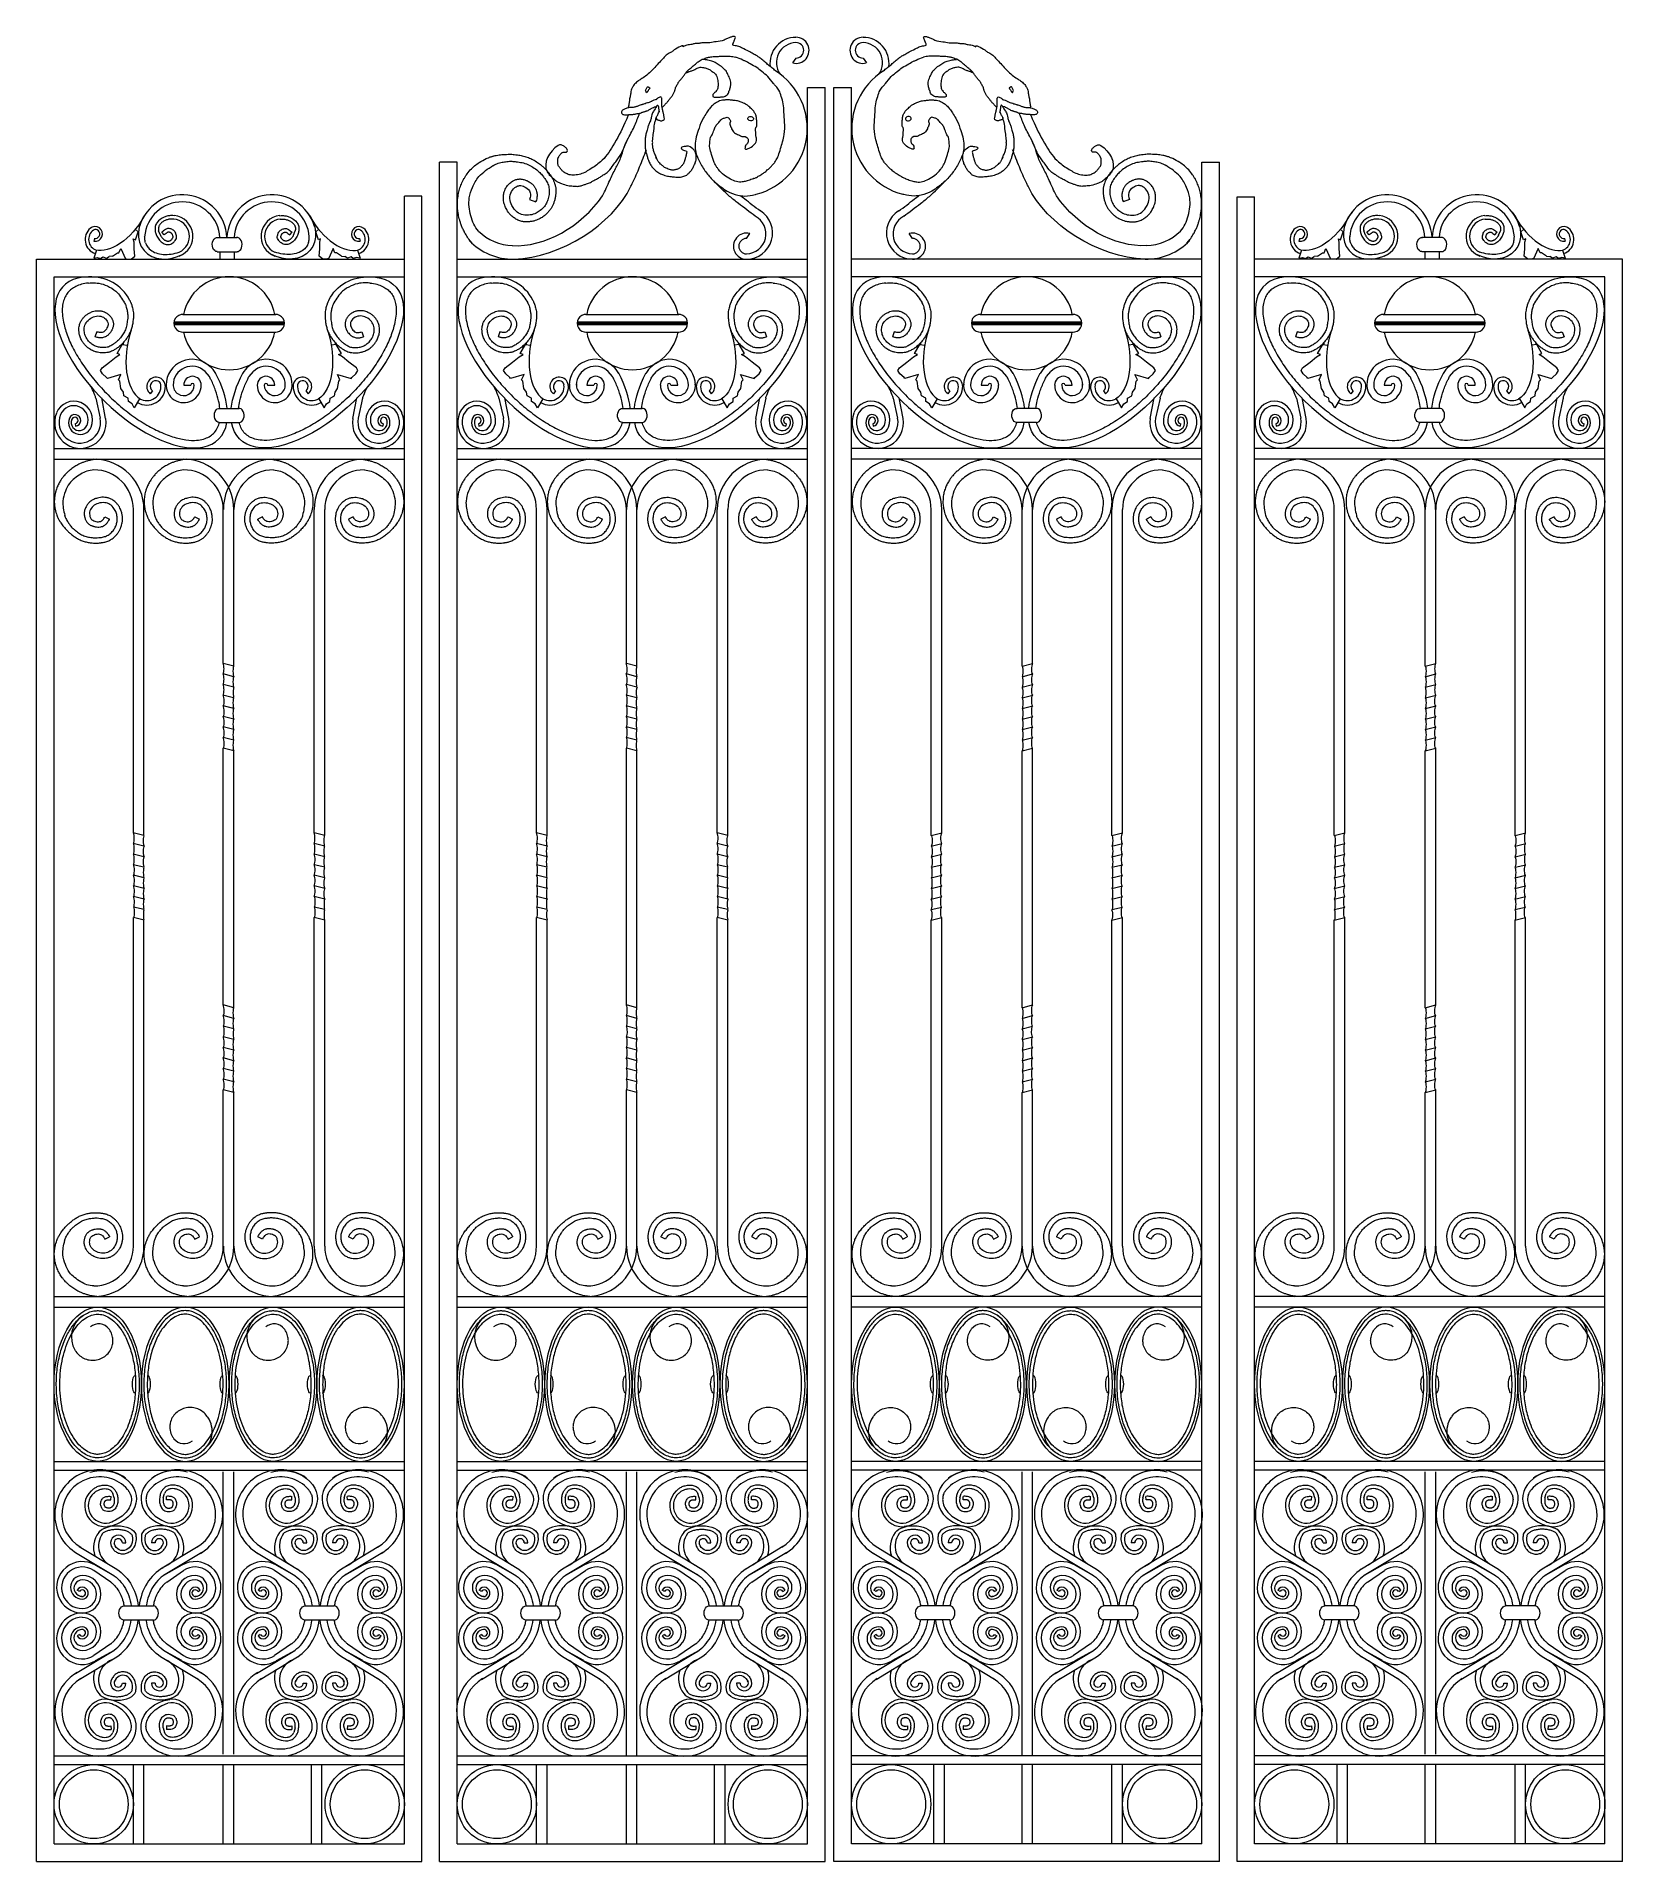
# Model space of a CAD drawing. Header units: millimetres. Extents: x -644 to 652, y 0 to 1491.
import ezdxf

# ---------------------------------------------------------------- set-up
doc = ezdxf.new("R2010")
doc.units = ezdxf.units.MM
doc.layers.add('ceco.net 171', color=7, linetype='Continuous')

msp = doc.modelspace()

# ---------------------------------------------------------------- linework, layer by layer
at = {"layer": 'ceco.net 171', "lineweight": 5}
for p, q in [((-23.8, 1473.3), (-26.5, 1469.3)), ((31, 1473.3), (33.7, 1469.3)), ((-14.4, 14.4), (-14.4, 1449.2)), ((-14.4, 1449.2), (0, 1449.2)), ((0, 0), (0, 1449.2)), ((7.2, 0), (7.2, 1449.2)), ((7.2, 1449.2), (21.6, 1449.2)), ((21.6, 14.4), (21.6, 1449.2)), ((-315, 0), (-315, 1388.1)), ((-300.6, 1388.1), (-315, 1388.1)), ((-300.6, 14.4), (-300.6, 1388.1)), ((307.8, 14.4), (307.8, 1388.1)), ((307.8, 1388.1), (322.2, 1388.1)), ((322.2, 0), (322.2, 1388.1)), ((-343.8, 14.4), (-343.8, 1360.4)), ((-329.4, 1360.4), (-343.8, 1360.4)), ((-329.4, 0), (-329.4, 1360.4)), ((-241.5, 1357.6), (-236.4, 1355.9)), ((248.7, 1357.6), (243.6, 1355.9)), ((336.6, 0), (336.6, 1359.9)), ((336.6, 1359.9), (351, 1359.9)), ((351, 14.4), (351, 1359.9)), ((-561.3, 1331.3), (-563.9, 1333.4)), ((-563.5, 1324.9), (-561.3, 1331.3)), ((-543.1, 1328.5), (-544.6, 1332.1)), ((-540, 1328.9), (-541.9, 1331.1)), ((-437.5, 1328.9), (-435.6, 1331.1)), ((-434.4, 1328.5), (-432.9, 1332.1)), ((-416.2, 1331.3), (-413.6, 1333.4)), ((-414, 1324.9), (-416.2, 1331.3)), ((-64.2, 1325.9), (-61.6, 1329.9)), ((71.4, 1325.9), (68.8, 1329.9)), ((423.4, 1331.3), (420.8, 1333.4)), ((421.2, 1324.9), (423.4, 1331.3)), ((441.6, 1328.5), (440.1, 1332.1)), ((444.7, 1328.9), (442.8, 1331.1)), ((547.2, 1328.9), (549.1, 1331.1)), ((550.3, 1328.5), (551.8, 1332.1)), ((568.5, 1331.3), (571.1, 1333.4)), ((570.7, 1324.9), (568.5, 1331.3)), ((-597.1, 1325.9), (-597.5, 1323.6)), ((-595.4, 1316.3), (-597.5, 1309.8)), ((-582.2, 1311.5), (-578.2, 1314.1)), ((-578.2, 1314.1), (-577, 1314.1)), ((-577, 1314.1), (-575.5, 1317.6)), ((-575.5, 1317.6), (-571.6, 1309.2)), ((-564.6, 1322.9), (-565.3, 1325.7)), ((-565.3, 1325.7), (-563.5, 1324.9)), ((-564.5, 1317.3), (-564.6, 1322.9)), ((-564, 1311.3), (-564.5, 1317.3)), ((-496.7, 1315.1), (-480.5, 1315.1)), ((-496.3, 1326.6), (-480.5, 1326.6)), ((-494.5, 1315.1), (-494.5, 1308.9)), ((-483, 1315.1), (-483, 1308.9)), ((-412.2, 1325.7), (-414, 1324.9)), ((-413.5, 1311.3), (-413, 1317.3)), ((-413, 1317.3), (-412.9, 1322.9)), ((-412.9, 1322.9), (-412.2, 1325.7)), ((-402, 1317.6), (-405.9, 1309.2)), ((-400.5, 1314.1), (-402, 1317.6)), ((-399.3, 1314.1), (-400.5, 1314.1)), ((-395.3, 1311.5), (-399.3, 1314.1)), ((-382.1, 1316.3), (-380, 1309.8)), ((-380.4, 1325.9), (-380, 1323.6)), ((387.6, 1325.9), (387.2, 1323.6)), ((389.3, 1316.3), (387.2, 1309.8)), ((402.5, 1311.5), (406.5, 1314.1)), ((406.5, 1314.1), (407.7, 1314.1)), ((407.7, 1314.1), (409.2, 1317.6)), ((409.2, 1317.6), (413.1, 1309.2)), ((420.1, 1322.9), (419.4, 1325.7)), ((419.4, 1325.7), (421.2, 1324.9)), ((420.2, 1317.3), (420.1, 1322.9)), ((420.7, 1311.3), (420.2, 1317.3)), ((503.5, 1326.6), (487.7, 1326.6)), ((503.9, 1315.1), (487.7, 1315.1)), ((490.2, 1315.1), (490.2, 1308.9)), ((501.7, 1315.1), (501.7, 1308.9)), ((572.5, 1325.7), (570.7, 1324.9)), ((571.2, 1311.3), (571.7, 1317.3)), ((571.7, 1317.3), (571.8, 1322.9)), ((571.8, 1322.9), (572.5, 1325.7)), ((582.7, 1317.6), (578.8, 1309.2)), ((584.2, 1314.1), (582.7, 1317.6)), ((585.4, 1314.1), (584.2, 1314.1)), ((589.4, 1311.5), (585.4, 1314.1)), ((602.6, 1316.3), (604.7, 1309.8)), ((604.3, 1325.9), (604.7, 1323.6)), ((-644.4, 1309), (-343.8, 1309)), ((-644.4, 0), (-644.4, 1309)), ((-597.5, 1309.8), (-594.7, 1310.3)), ((-594.7, 1310.3), (-592, 1309.6)), ((-592, 1309.6), (-590.3, 1310.9)), ((-590.3, 1310.9), (-587.2, 1309.9)), ((-587.2, 1309.9), (-585.1, 1311.2)), ((-582.2, 1311.5), (-585.1, 1311.2)), ((-571.6, 1309.2), (-570.8, 1309.3)), ((-570.8, 1309.3), (-567.1, 1309)), ((-567.1, 1309), (-564, 1311.3)), ((-410.4, 1309), (-413.5, 1311.3)), ((-406.7, 1309.3), (-410.4, 1309)), ((-405.9, 1309.2), (-406.7, 1309.3)), ((-395.3, 1311.5), (-392.4, 1311.2)), ((-390.3, 1309.9), (-392.4, 1311.2)), ((-387.2, 1310.9), (-390.3, 1309.9)), ((-385.5, 1309.6), (-387.2, 1310.9)), ((-382.8, 1310.3), (-385.5, 1309.6)), ((-380, 1309.8), (-382.8, 1310.3)), ((-300.6, 1309), (-14.4, 1309)), ((307.8, 1309), (21.6, 1309)), ((651.6, 1309), (351, 1309)), ((387.2, 1309.8), (390, 1310.3)), ((390, 1310.3), (392.7, 1309.6)), ((392.7, 1309.6), (394.4, 1310.9)), ((394.4, 1310.9), (397.5, 1309.9)), ((397.5, 1309.9), (399.6, 1311.2)), ((402.5, 1311.5), (399.6, 1311.2)), ((413.1, 1309.2), (413.9, 1309.3)), ((413.9, 1309.3), (417.6, 1309)), ((417.6, 1309), (420.7, 1311.3)), ((574.3, 1309), (571.2, 1311.3)), ((578, 1309.3), (574.3, 1309)), ((578.8, 1309.2), (578, 1309.3)), ((589.4, 1311.5), (592.3, 1311.2)), ((594.4, 1309.9), (592.3, 1311.2)), ((597.5, 1310.9), (594.4, 1309.9)), ((599.2, 1309.6), (597.5, 1310.9)), ((601.9, 1310.3), (599.2, 1309.6)), ((604.7, 1309.8), (601.9, 1310.3)), ((651.6, 0), (651.6, 1309)), ((-630, 1294.6), (-343.8, 1294.6)), ((-630, 14.4), (-630, 1294.6)), ((-300.6, 1294.6), (-14.4, 1294.6)), ((307.8, 1294.6), (21.6, 1294.6)), ((637.2, 1294.6), (351, 1294.6)), ((637.2, 14.4), (637.2, 1294.6)), ((-532.1, 1257.7), (-441.7, 1257.7)), ((-532.1, 1256.6), (-441.7, 1256.6)), ((-532.1, 1255.5), (-441.7, 1255.5)), ((-524.9, 1263.8), (-448.9, 1263.8)), ((-202.7, 1257.7), (-112.3, 1257.7)), ((-202.7, 1256.6), (-112.3, 1256.6)), ((-202.7, 1255.5), (-112.3, 1255.5)), ((-195.5, 1263.8), (-119.5, 1263.8)), ((119.5, 1257.7), (209.9, 1257.7)), ((119.5, 1256.6), (209.9, 1256.6)), ((119.5, 1255.5), (209.9, 1255.5)), ((126.7, 1263.8), (202.7, 1263.8)), ((448.9, 1257.7), (539.3, 1257.7)), ((448.9, 1256.6), (539.3, 1256.6)), ((448.9, 1255.5), (539.3, 1255.5)), ((456.1, 1263.8), (532.1, 1263.8)), ((-595.2, 1249.7), (-596.6, 1245.6)), ((-578.6, 1232), (-574.3, 1239.3)), ((-574.3, 1239.3), (-570.2, 1238.6)), ((-524.9, 1249.4), (-448.9, 1249.4)), ((-399.5, 1239.3), (-403.6, 1238.6)), ((-395.2, 1232), (-399.5, 1239.3)), ((-378.6, 1249.7), (-377.2, 1245.6)), ((-265.8, 1249.7), (-267.2, 1245.6)), ((-249.2, 1232), (-244.9, 1239.3)), ((-244.9, 1239.3), (-240.8, 1238.6)), ((-195.5, 1249.4), (-119.5, 1249.4)), ((-70.1, 1239.3), (-74.2, 1238.6)), ((-65.8, 1232), (-70.1, 1239.3)), ((-49.2, 1249.7), (-47.8, 1245.6)), ((56.4, 1249.7), (55, 1245.6)), ((73, 1232), (77.3, 1239.3)), ((77.3, 1239.3), (81.4, 1238.6)), ((126.7, 1249.4), (202.7, 1249.4)), ((252.1, 1239.3), (248, 1238.6)), ((256.4, 1232), (252.1, 1239.3)), ((273, 1249.7), (274.4, 1245.6)), ((385.8, 1249.7), (384.4, 1245.6)), ((402.4, 1232), (406.7, 1239.3)), ((406.7, 1239.3), (410.8, 1238.6)), ((456.1, 1249.4), (532.1, 1249.4)), ((581.5, 1239.3), (577.4, 1238.6)), ((585.8, 1232), (581.5, 1239.3)), ((602.4, 1249.7), (603.8, 1245.6)), ((-590.8, 1220.3), (-584.7, 1224.8)), ((-584.7, 1224.8), (-579.4, 1229.3)), ((-579.4, 1229.3), (-576.2, 1231)), ((-576.2, 1231), (-578.6, 1232)), ((-397.6, 1231), (-395.2, 1232)), ((-394.4, 1229.3), (-397.6, 1231)), ((-389.1, 1224.8), (-394.4, 1229.3)), ((-383, 1220.3), (-389.1, 1224.8)), ((-261.4, 1220.3), (-255.3, 1224.8)), ((-255.3, 1224.8), (-250, 1229.3)), ((-250, 1229.3), (-246.8, 1231)), ((-246.8, 1231), (-249.2, 1232)), ((-68.2, 1231), (-65.8, 1232)), ((-65, 1229.3), (-68.2, 1231)), ((-59.7, 1224.8), (-65, 1229.3)), ((-53.6, 1220.3), (-59.7, 1224.8)), ((60.8, 1220.3), (66.9, 1224.8)), ((66.9, 1224.8), (72.2, 1229.3)), ((72.2, 1229.3), (75.4, 1231)), ((75.4, 1231), (73, 1232)), ((254, 1231), (256.4, 1232)), ((257.2, 1229.3), (254, 1231)), ((262.5, 1224.8), (257.2, 1229.3)), ((268.6, 1220.3), (262.5, 1224.8)), ((390.2, 1220.3), (396.3, 1224.8)), ((396.3, 1224.8), (401.6, 1229.3)), ((401.6, 1229.3), (404.8, 1231)), ((404.8, 1231), (402.4, 1232)), ((583.4, 1231), (585.8, 1232)), ((586.6, 1229.3), (583.4, 1231)), ((591.9, 1224.8), (586.6, 1229.3)), ((598, 1220.3), (591.9, 1224.8)), ((-592.1, 1217.9), (-590.8, 1220.3)), ((-590.4, 1215.4), (-592.1, 1217.9)), ((-587.1, 1212.2), (-590.4, 1215.4)), ((-586.4, 1211.4), (-587.1, 1212.2)), ((-575.4, 1214.7), (-586.4, 1211.4)), ((-577.4, 1210.4), (-575.4, 1214.7)), ((-576.4, 1209.2), (-577.4, 1210.4)), ((-575.5, 1203.4), (-576.4, 1209.2)), ((-503.1, 1213.2), (-506.7, 1217.2)), ((-470.7, 1213.2), (-467.1, 1217.2)), ((-396.4, 1210.4), (-398.4, 1214.7)), ((-398.4, 1214.7), (-387.4, 1211.4)), ((-398.3, 1203.4), (-397.4, 1209.2)), ((-397.4, 1209.2), (-396.4, 1210.4)), ((-387.4, 1211.4), (-386.7, 1212.2)), ((-386.7, 1212.2), (-383.4, 1215.4)), ((-383.4, 1215.4), (-381.7, 1217.9)), ((-381.7, 1217.9), (-383, 1220.3)), ((-262.7, 1217.9), (-261.4, 1220.3)), ((-261, 1215.4), (-262.7, 1217.9)), ((-257.7, 1212.2), (-261, 1215.4)), ((-257, 1211.4), (-257.7, 1212.2)), ((-246, 1214.7), (-257, 1211.4)), ((-248, 1210.4), (-246, 1214.7)), ((-247, 1209.2), (-248, 1210.4)), ((-246.1, 1203.4), (-247, 1209.2)), ((-173.7, 1213.2), (-177.3, 1217.2)), ((-141.3, 1213.2), (-137.7, 1217.2)), ((-67, 1210.4), (-69, 1214.7)), ((-69, 1214.7), (-58, 1211.4)), ((-68.9, 1203.4), (-68, 1209.2)), ((-68, 1209.2), (-67, 1210.4)), ((-58, 1211.4), (-57.3, 1212.2)), ((-57.3, 1212.2), (-54, 1215.4)), ((-54, 1215.4), (-52.3, 1217.9)), ((-52.3, 1217.9), (-53.6, 1220.3)), ((59.5, 1217.9), (60.8, 1220.3)), ((61.2, 1215.4), (59.5, 1217.9)), ((64.5, 1212.2), (61.2, 1215.4)), ((65.2, 1211.4), (64.5, 1212.2)), ((76.2, 1214.7), (65.2, 1211.4)), ((74.2, 1210.4), (76.2, 1214.7)), ((75.2, 1209.2), (74.2, 1210.4)), ((76.1, 1203.4), (75.2, 1209.2)), ((148.5, 1213.2), (144.9, 1217.2)), ((180.9, 1213.2), (184.5, 1217.2)), ((255.2, 1210.4), (253.2, 1214.7)), ((253.2, 1214.7), (264.2, 1211.4)), ((253.3, 1203.4), (254.2, 1209.2)), ((254.2, 1209.2), (255.2, 1210.4)), ((264.2, 1211.4), (264.9, 1212.2)), ((264.9, 1212.2), (268.2, 1215.4)), ((268.2, 1215.4), (269.9, 1217.9)), ((269.9, 1217.9), (268.6, 1220.3)), ((388.9, 1217.9), (390.2, 1220.3)), ((390.6, 1215.4), (388.9, 1217.9)), ((393.9, 1212.2), (390.6, 1215.4)), ((394.6, 1211.4), (393.9, 1212.2)), ((405.6, 1214.7), (394.6, 1211.4)), ((403.6, 1210.4), (405.6, 1214.7)), ((404.6, 1209.2), (403.6, 1210.4)), ((405.5, 1203.4), (404.6, 1209.2)), ((477.9, 1213.2), (474.3, 1217.2)), ((510.3, 1213.2), (513.9, 1217.2)), ((584.6, 1210.4), (582.6, 1214.7)), ((582.6, 1214.7), (593.6, 1211.4)), ((582.7, 1203.4), (583.6, 1209.2)), ((583.6, 1209.2), (584.6, 1210.4)), ((593.6, 1211.4), (594.3, 1212.2)), ((594.3, 1212.2), (597.6, 1215.4)), ((597.6, 1215.4), (599.3, 1217.9)), ((599.3, 1217.9), (598, 1220.3)), ((-595.9, 1195.4), (-592.3, 1179)), ((-587.9, 1178.7), (-591.1, 1195.8)), ((-573.4, 1200.4), (-575.5, 1203.4)), ((-572.9, 1197.3), (-573.4, 1200.4)), ((-569.4, 1195.3), (-572.9, 1197.3)), ((-569.2, 1192.7), (-569.4, 1195.3)), ((-560.1, 1195), (-564.5, 1187.6)), ((-549.6, 1201.3), (-551.4, 1199.1)), ((-524.1, 1206.1), (-518.3, 1206.1)), ((-455.5, 1206.1), (-449.7, 1206.1)), ((-424.2, 1201.3), (-422.4, 1199.1)), ((-413.7, 1195), (-409.3, 1187.6)), ((-404.6, 1192.7), (-404.4, 1195.3)), ((-404.4, 1195.3), (-400.9, 1197.3)), ((-400.9, 1197.3), (-400.4, 1200.4)), ((-400.4, 1200.4), (-398.3, 1203.4)), ((-385.9, 1178.7), (-382.7, 1195.8)), ((-377.9, 1195.4), (-381.5, 1179)), ((-266.5, 1195.4), (-262.9, 1179)), ((-258.5, 1178.7), (-261.7, 1195.8)), ((-244, 1200.4), (-246.1, 1203.4)), ((-243.5, 1197.3), (-244, 1200.4)), ((-240, 1195.3), (-243.5, 1197.3)), ((-239.8, 1192.7), (-240, 1195.3)), ((-230.7, 1195), (-235.1, 1187.6)), ((-220.2, 1201.3), (-222, 1199.1)), ((-194.7, 1206.1), (-188.9, 1206.1)), ((-126.1, 1206.1), (-120.3, 1206.1)), ((-94.8, 1201.3), (-93, 1199.1)), ((-84.3, 1195), (-79.9, 1187.6)), ((-75.2, 1192.7), (-75, 1195.3)), ((-75, 1195.3), (-71.5, 1197.3)), ((-71.5, 1197.3), (-71, 1200.4)), ((-71, 1200.4), (-68.9, 1203.4)), ((-56.5, 1178.7), (-53.3, 1195.8)), ((-48.5, 1195.4), (-52.1, 1179)), ((55.7, 1195.4), (59.3, 1179)), ((63.7, 1178.7), (60.5, 1195.8)), ((78.2, 1200.4), (76.1, 1203.4)), ((78.7, 1197.3), (78.2, 1200.4)), ((82.2, 1195.3), (78.7, 1197.3)), ((82.4, 1192.7), (82.2, 1195.3)), ((91.5, 1195), (87.1, 1187.6)), ((102, 1201.3), (100.2, 1199.1)), ((127.5, 1206.1), (133.3, 1206.1)), ((196.1, 1206.1), (201.9, 1206.1)), ((227.4, 1201.3), (229.2, 1199.1)), ((237.9, 1195), (242.3, 1187.6)), ((247, 1192.7), (247.2, 1195.3)), ((247.2, 1195.3), (250.7, 1197.3)), ((250.7, 1197.3), (251.2, 1200.4)), ((251.2, 1200.4), (253.3, 1203.4)), ((265.7, 1178.7), (268.9, 1195.8)), ((273.7, 1195.4), (270.1, 1179)), ((385.1, 1195.4), (388.7, 1179)), ((393.1, 1178.7), (389.9, 1195.8)), ((407.6, 1200.4), (405.5, 1203.4)), ((408.1, 1197.3), (407.6, 1200.4)), ((411.6, 1195.3), (408.1, 1197.3)), ((411.8, 1192.7), (411.6, 1195.3)), ((420.9, 1195), (416.5, 1187.6)), ((431.4, 1201.3), (429.6, 1199.1)), ((456.9, 1206.1), (462.7, 1206.1)), ((525.5, 1206.1), (531.3, 1206.1)), ((556.8, 1201.3), (558.6, 1199.1)), ((567.3, 1195), (571.7, 1187.6)), ((576.4, 1192.7), (576.6, 1195.3)), ((576.6, 1195.3), (580.1, 1197.3)), ((580.1, 1197.3), (580.6, 1200.4)), ((580.6, 1200.4), (582.7, 1203.4)), ((595.1, 1178.7), (598.3, 1195.8)), ((603.1, 1195.4), (599.5, 1179)), ((-566.3, 1190.7), (-569.2, 1192.7)), ((-564.5, 1187.6), (-566.3, 1190.7)), ((-494.5, 1187.1), (-478.8, 1187.1)), ((-409.3, 1187.6), (-407.5, 1190.7)), ((-407.5, 1190.7), (-404.6, 1192.7)), ((-236.9, 1190.7), (-239.8, 1192.7)), ((-235.1, 1187.6), (-236.9, 1190.7)), ((-165.1, 1187.1), (-149.4, 1187.1)), ((-79.9, 1187.6), (-78.1, 1190.7)), ((-78.1, 1190.7), (-75.2, 1192.7)), ((85.3, 1190.7), (82.4, 1192.7)), ((87.1, 1187.6), (85.3, 1190.7)), ((172.3, 1187.1), (156.6, 1187.1)), ((242.3, 1187.6), (244.1, 1190.7)), ((244.1, 1190.7), (247, 1192.7)), ((414.7, 1190.7), (411.8, 1192.7)), ((416.5, 1187.6), (414.7, 1190.7)), ((501.7, 1187.1), (486, 1187.1)), ((571.7, 1187.6), (573.5, 1190.7)), ((573.5, 1190.7), (576.4, 1192.7)), ((-612.7, 1174.6), (-612.4, 1172.5)), ((-495, 1175.6), (-478.8, 1175.6)), ((-361.1, 1174.6), (-361.4, 1172.5)), ((-283.3, 1174.6), (-283, 1172.5)), ((-165.6, 1175.6), (-149.4, 1175.6)), ((-31.7, 1174.6), (-32, 1172.5)), ((38.9, 1174.6), (39.2, 1172.5)), ((172.8, 1175.6), (156.6, 1175.6)), ((290.5, 1174.6), (290.2, 1172.5)), ((368.3, 1174.6), (368.6, 1172.5)), ((502.2, 1175.6), (486, 1175.6)), ((619.9, 1174.6), (619.6, 1172.5)), ((-630, 1154.2), (-343.8, 1154.2)), ((-300.6, 1154.2), (-14.4, 1154.2)), ((307.8, 1154.2), (21.6, 1154.2)), ((637.2, 1154.2), (351, 1154.2)), ((-630, 1145.5), (-343.8, 1145.5)), ((-300.6, 1145.5), (-14.4, 1145.5)), ((307.8, 1145.5), (21.6, 1145.5)), ((637.2, 1145.5), (351, 1145.5)), ((-565.2, 840.2), (-565.2, 1104.5)), ((-556.6, 838.1), (-556.6, 1104.5)), ((-491.8, 978.6), (-491.8, 1104.5)), ((-483.1, 976.6), (-483.1, 1104.5)), ((-417.6, 840.2), (-417.6, 1104.5)), ((-408.9, 838.1), (-408.9, 1104.5)), ((-235.8, 840.2), (-235.8, 1104.5)), ((-227.2, 838.1), (-227.2, 1104.5)), ((-162.4, 978.6), (-162.4, 1104.5)), ((-153.7, 976.6), (-153.7, 1104.5)), ((-88.2, 840.2), (-88.2, 1104.5)), ((-79.5, 838.1), (-79.5, 1104.5)), ((86.7, 838.1), (86.7, 1104.5)), ((95.4, 840.2), (95.4, 1104.5)), ((160.9, 976.6), (160.9, 1104.5)), ((169.6, 978.6), (169.6, 1104.5)), ((234.4, 838.1), (234.4, 1104.5)), ((243, 840.2), (243, 1104.5)), ((416.1, 838.1), (416.1, 1104.5)), ((424.8, 840.2), (424.8, 1104.5)), ((490.3, 976.6), (490.3, 1104.5)), ((499, 978.6), (499, 1104.5)), ((563.8, 838.1), (563.8, 1104.5)), ((572.4, 840.2), (572.4, 1104.5)), ((-588.5, 1098.6), (-584.7, 1096.6)), ((-515.1, 1098.6), (-511.3, 1096.6)), ((-459.8, 1098.6), (-463.6, 1096.6)), ((-385.6, 1098.6), (-389.4, 1096.6)), ((-259.1, 1098.6), (-255.3, 1096.6)), ((-185.7, 1098.6), (-181.9, 1096.6)), ((-130.4, 1098.6), (-134.2, 1096.6)), ((-56.2, 1098.6), (-60, 1096.6)), ((63.4, 1098.6), (67.2, 1096.6)), ((137.6, 1098.6), (141.4, 1096.6)), ((192.9, 1098.6), (189.1, 1096.6)), ((266.3, 1098.6), (262.5, 1096.6)), ((392.8, 1098.6), (396.6, 1096.6)), ((467, 1098.6), (470.8, 1096.6)), ((522.3, 1098.6), (518.5, 1096.6)), ((595.7, 1098.6), (591.9, 1096.6)), ((-483.1, 976.6), (-491.8, 978.7)), ((-483.1, 967.9), (-491.8, 970.1)), ((-153.7, 976.6), (-162.4, 978.7)), ((-153.7, 967.9), (-162.4, 970.1)), ((160.9, 976.6), (169.6, 978.7)), ((160.9, 967.9), (169.6, 970.1)), ((490.3, 976.6), (499, 978.7)), ((490.3, 967.9), (499, 970.1)), ((-483.1, 959.3), (-491.8, 961.5)), ((-153.7, 959.3), (-162.4, 961.5)), ((160.9, 959.3), (169.6, 961.5)), ((490.3, 959.3), (499, 961.5)), ((-483.3, 950.6), (-492, 952.8)), ((-483.3, 942), (-492, 944.2)), ((-483.2, 942), (-491.9, 944.1)), ((-153.9, 950.6), (-162.6, 952.8)), ((-153.9, 942), (-162.6, 944.2)), ((-153.8, 942), (-162.5, 944.1)), ((161, 942), (169.7, 944.1)), ((161.1, 950.6), (169.8, 952.8)), ((161.1, 942), (169.8, 944.2)), ((490.4, 942), (499.1, 944.1)), ((490.5, 950.6), (499.2, 952.8)), ((490.5, 942), (499.2, 944.2)), ((-483.2, 933.3), (-491.9, 935.5)), ((-483.2, 924.7), (-491.9, 926.9)), ((-153.8, 933.3), (-162.5, 935.5)), ((-153.8, 924.7), (-162.5, 926.9)), ((161, 933.3), (169.7, 935.5)), ((161, 924.7), (169.7, 926.9)), ((490.4, 933.3), (499.1, 935.5)), ((490.4, 924.7), (499.1, 926.9)), ((-483.2, 916), (-491.9, 918.2)), ((-491.8, 918.2), (-491.8, 918.2)), ((-483.1, 907.4), (-491.8, 909.6)), ((-491.8, 699.6), (-491.8, 909.6)), ((-153.8, 916), (-162.5, 918.2)), ((-162.4, 918.2), (-162.4, 918.2)), ((-153.7, 907.4), (-162.4, 909.6)), ((-162.4, 699.6), (-162.4, 909.6)), ((160.9, 907.4), (169.6, 909.6)), ((161, 916), (169.7, 918.2)), ((169.6, 918.2), (169.6, 918.2)), ((169.6, 699.6), (169.6, 909.6)), ((490.3, 907.4), (499, 909.6)), ((490.4, 916), (499.1, 918.2)), ((499, 918.2), (499, 918.2)), ((499, 699.6), (499, 909.6)), ((-483.1, 697.5), (-483.1, 907.4)), ((-153.7, 697.5), (-153.7, 907.4)), ((160.9, 697.5), (160.9, 907.4)), ((490.3, 697.5), (490.3, 907.4)), ((-556.6, 838.1), (-565.3, 840.3)), ((-408.9, 838.1), (-417.6, 840.3)), ((-227.2, 838.1), (-235.9, 840.3)), ((-79.5, 838.1), (-88.2, 840.3)), ((86.7, 838.1), (95.4, 840.3)), ((234.4, 838.1), (243.1, 840.3)), ((416.1, 838.1), (424.8, 840.3)), ((563.8, 838.1), (572.5, 840.3)), ((-556.6, 829.4), (-565.3, 831.6)), ((-556.6, 820.8), (-565.3, 823)), ((-408.9, 829.4), (-417.6, 831.6)), ((-408.9, 820.8), (-417.6, 823)), ((-408.9, 829.4), (-408.9, 829.4)), ((-227.2, 829.4), (-235.9, 831.6)), ((-227.2, 820.8), (-235.9, 823)), ((-79.5, 829.4), (-88.2, 831.6)), ((-79.5, 820.8), (-88.2, 823)), ((-79.5, 829.4), (-79.5, 829.4)), ((86.7, 829.4), (95.4, 831.6)), ((86.7, 829.4), (86.7, 829.4)), ((86.7, 820.8), (95.4, 823)), ((234.4, 829.4), (243.1, 831.6)), ((234.4, 820.8), (243.1, 823)), ((416.1, 829.4), (424.8, 831.6)), ((416.1, 829.4), (416.1, 829.4)), ((416.1, 820.8), (424.8, 823)), ((563.8, 829.4), (572.5, 831.6)), ((563.8, 820.8), (572.5, 823)), ((-556.6, 812.2), (-565.3, 814.3)), ((-556.6, 803.5), (-565.3, 805.7)), ((-556.5, 803.5), (-565.1, 805.7)), ((-408.9, 812.2), (-417.6, 814.3)), ((-408.9, 803.5), (-417.6, 805.7)), ((-408.8, 803.5), (-417.5, 805.7)), ((-227.2, 812.2), (-235.9, 814.3)), ((-227.2, 803.5), (-235.9, 805.7)), ((-227.1, 803.5), (-235.7, 805.7)), ((-79.5, 812.2), (-88.2, 814.3)), ((-79.5, 803.5), (-88.2, 805.7)), ((-79.4, 803.5), (-88.1, 805.7)), ((86.6, 803.5), (95.3, 805.7)), ((86.7, 812.2), (95.4, 814.3)), ((86.7, 803.5), (95.4, 805.7)), ((234.3, 803.5), (242.9, 805.7)), ((234.4, 812.2), (243.1, 814.3)), ((234.4, 803.5), (243.1, 805.7)), ((416, 803.5), (424.7, 805.7)), ((416.1, 812.2), (424.8, 814.3)), ((416.1, 803.5), (424.8, 805.7)), ((563.7, 803.5), (572.3, 805.7)), ((563.8, 812.2), (572.5, 814.3)), ((563.8, 803.5), (572.5, 805.7)), ((-556.5, 794.8), (-565.1, 797)), ((-408.8, 794.8), (-417.5, 797)), ((-227.1, 794.8), (-235.7, 797)), ((-79.4, 794.8), (-88.1, 797)), ((86.6, 794.8), (95.3, 797)), ((234.3, 794.8), (242.9, 797)), ((416, 794.8), (424.7, 797)), ((563.7, 794.8), (572.3, 797)), ((-556.5, 786.2), (-565.1, 788.4)), ((-556.5, 777.6), (-565.1, 779.7)), ((-408.8, 786.2), (-417.5, 788.4)), ((-408.8, 777.6), (-417.5, 779.7)), ((-227.1, 786.2), (-235.7, 788.4)), ((-227.1, 777.6), (-235.7, 779.7)), ((-79.4, 786.2), (-88.1, 788.4)), ((-79.4, 777.6), (-88.1, 779.7)), ((86.6, 786.2), (95.3, 788.4)), ((86.6, 777.6), (95.3, 779.7)), ((234.3, 786.2), (242.9, 788.4)), ((234.3, 777.6), (242.9, 779.7)), ((416, 786.2), (424.7, 788.4)), ((416, 777.6), (424.7, 779.7)), ((563.7, 786.2), (572.3, 788.4)), ((563.7, 777.6), (572.3, 779.7)), ((-565.2, 502.6), (-565.2, 771.1)), ((-556.5, 768.9), (-565.2, 771.1)), ((-556.6, 502.6), (-556.6, 769)), ((-417.6, 502.6), (-417.6, 771.1)), ((-408.8, 768.9), (-417.6, 771.1)), ((-408.9, 502.6), (-408.9, 769.2)), ((-235.8, 502.6), (-235.8, 771.1)), ((-227.1, 768.9), (-235.8, 771.1)), ((-227.2, 502.6), (-227.2, 769)), ((-88.2, 502.6), (-88.2, 771.1)), ((-79.4, 768.9), (-88.2, 771.1)), ((-79.5, 502.6), (-79.5, 769.2)), ((86.6, 768.9), (95.4, 771.1)), ((86.7, 502.6), (86.7, 769.2)), ((95.4, 502.6), (95.4, 771.1)), ((234.3, 768.9), (243, 771.1)), ((234.4, 502.6), (234.4, 769)), ((243, 502.6), (243, 771.1)), ((416, 768.9), (424.8, 771.1)), ((416.1, 502.6), (416.1, 769.2)), ((424.8, 502.6), (424.8, 771.1)), ((563.7, 768.9), (572.4, 771.1)), ((563.8, 502.6), (563.8, 769)), ((572.4, 502.6), (572.4, 771.1)), ((-483.1, 697.5), (-491.8, 699.7)), ((-483.1, 688.8), (-491.8, 691)), ((-153.7, 697.5), (-162.4, 699.7)), ((-153.7, 688.8), (-162.4, 691)), ((160.9, 697.5), (169.6, 699.7)), ((160.9, 688.8), (169.6, 691)), ((490.3, 697.5), (499, 699.7)), ((490.3, 688.8), (499, 691)), ((-483.2, 671.6), (-491.9, 673.7)), ((-483.1, 680.2), (-491.8, 682.4)), ((-153.8, 671.6), (-162.5, 673.7)), ((-153.7, 680.2), (-162.4, 682.4)), ((160.9, 680.2), (169.6, 682.4)), ((161, 671.6), (169.7, 673.7)), ((490.3, 680.2), (499, 682.4)), ((490.4, 671.6), (499.1, 673.7)), ((-483.1, 662.9), (-491.8, 665.1)), ((-483.1, 654.2), (-491.8, 656.4)), ((-153.7, 662.9), (-162.4, 665.1)), ((-153.7, 654.2), (-162.4, 656.4)), ((160.9, 662.9), (169.6, 665.1)), ((160.9, 654.2), (169.6, 656.4)), ((490.3, 662.9), (499, 665.1)), ((490.3, 654.2), (499, 656.4)), ((-483.1, 645.6), (-491.8, 647.8)), ((-153.7, 645.6), (-162.4, 647.8)), ((160.9, 645.6), (169.6, 647.8)), ((490.3, 645.6), (499, 647.8)), ((-483.2, 637), (-491.9, 639.1)), ((-491.8, 502.6), (-491.8, 630.5)), ((-483.1, 628.3), (-491.8, 630.5)), ((-483.1, 502.6), (-483.1, 628.3)), ((-153.8, 637), (-162.5, 639.1)), ((-162.4, 502.6), (-162.4, 630.5)), ((-153.7, 628.3), (-162.4, 630.5)), ((-153.7, 502.6), (-153.7, 628.3)), ((160.9, 628.3), (169.6, 630.5)), ((160.9, 502.6), (160.9, 628.3)), ((161, 637), (169.7, 639.1)), ((169.6, 502.6), (169.6, 630.5)), ((490.3, 628.3), (499, 630.5)), ((490.3, 502.6), (490.3, 628.3)), ((490.4, 637), (499.1, 639.1)), ((499, 502.6), (499, 630.5)), ((-588.5, 508.4), (-584.7, 510.4)), ((-515.1, 508.4), (-511.3, 510.4)), ((-459.8, 508.4), (-463.6, 510.4)), ((-385.6, 508.4), (-389.4, 510.4)), ((-259.1, 508.4), (-255.3, 510.4)), ((-185.7, 508.4), (-181.9, 510.4)), ((-130.4, 508.4), (-134.2, 510.4)), ((-56.2, 508.4), (-60, 510.4)), ((63.4, 508.4), (67.2, 510.4)), ((137.6, 508.4), (141.4, 510.4)), ((192.9, 508.4), (189.1, 510.4)), ((266.3, 508.4), (262.5, 510.4)), ((392.8, 508.4), (396.6, 510.4)), ((467, 508.4), (470.8, 510.4)), ((522.3, 508.4), (518.5, 510.4)), ((595.7, 508.4), (591.9, 510.4)), ((-630, 461.5), (-343.8, 461.5)), ((-630, 452.9), (-343.8, 452.9)), ((-300.6, 461.5), (-14.4, 461.5)), ((-300.6, 452.9), (-14.4, 452.9)), ((307.8, 461.5), (21.6, 461.5)), ((307.8, 452.9), (21.6, 452.9)), ((637.2, 461.5), (351, 461.5)), ((637.2, 452.9), (351, 452.9)), ((-630, 326.9), (-343.8, 326.9)), ((-630, 319.6), (-343.8, 319.6)), ((-491.8, 87.8), (-491.8, 318.2)), ((-483.1, 87.8), (-483.1, 318.2)), ((-300.6, 326.9), (-14.4, 326.9)), ((-300.6, 319.6), (-14.4, 319.6)), ((-162.4, 86.4), (-162.4, 318.2)), ((-153.7, 86.4), (-153.7, 318.2)), ((307.8, 326.9), (21.6, 326.9)), ((307.8, 319.6), (21.6, 319.6)), ((160.9, 86.4), (160.9, 318.2)), ((169.6, 86.4), (169.6, 318.2)), ((637.2, 326.9), (351, 326.9)), ((637.2, 319.6), (351, 319.6)), ((490.3, 87.8), (490.3, 318.2)), ((499, 87.8), (499, 318.2)), ((-583.6, 295.4), (-583.5, 298.3)), ((-580.9, 297), (-582, 300.7)), ((-540.9, 297), (-539.8, 300.7)), ((-538.1, 295.4), (-538.3, 298.3)), ((-435.8, 295.4), (-435.7, 298.3)), ((-433.1, 297), (-434.2, 300.7)), ((-393, 297), (-391.9, 300.7)), ((-390.3, 295.4), (-390.4, 298.3)), ((-255.2, 295.4), (-255, 298.3)), ((-252.4, 297), (-253.5, 300.7)), ((-212.4, 297), (-211.3, 300.7)), ((-209.7, 295.4), (-209.8, 298.3)), ((-105.6, 295.4), (-105.5, 298.3)), ((-102.9, 297), (-104, 300.7)), ((-62.8, 297), (-61.7, 300.7)), ((-60.1, 295.4), (-60.2, 298.3)), ((67.3, 295.4), (67.4, 298.3)), ((70, 297), (68.9, 300.7)), ((110.1, 297), (111.2, 300.7)), ((112.8, 295.4), (112.7, 298.3)), ((216.9, 295.4), (217, 298.3)), ((219.6, 297), (218.5, 300.7)), ((259.6, 297), (260.7, 300.7)), ((262.4, 295.4), (262.2, 298.3)), ((397.5, 295.4), (397.6, 298.3)), ((400.2, 297), (399.1, 300.7)), ((440.3, 297), (441.4, 300.7)), ((443, 295.4), (442.9, 298.3)), ((545.3, 295.4), (545.5, 298.3)), ((548.1, 297), (547, 300.7)), ((588.1, 297), (589.2, 300.7)), ((590.8, 295.4), (590.7, 298.3)), ((-609.4, 257.3), (-578.8, 238.9)), ((-574.2, 260.3), (-571.4, 260.3)), ((-547.5, 260.3), (-550.4, 260.3)), ((-512.4, 257.3), (-543, 238.9)), ((-461.5, 257.3), (-431, 238.9)), ((-426.4, 260.3), (-423.5, 260.3)), ((-399.7, 260.3), (-402.6, 260.3)), ((-364.6, 257.3), (-395.1, 238.9)), ((-280.9, 257.3), (-250.3, 238.9)), ((-245.8, 260.3), (-242.9, 260.3)), ((-219.1, 260.3), (-221.9, 260.3)), ((-183.9, 257.3), (-214.5, 238.9)), ((-131.3, 257.3), (-100.8, 238.9)), ((-96.2, 260.3), (-93.3, 260.3)), ((-69.5, 260.3), (-72.4, 260.3)), ((-34.4, 257.3), (-64.9, 238.9)), ((41.6, 257.3), (72.1, 238.9)), ((76.7, 260.3), (79.6, 260.3)), ((103.4, 260.3), (100.5, 260.3)), ((138.5, 257.3), (108, 238.9)), ((191.1, 257.3), (221.7, 238.9)), ((226.3, 260.3), (229.1, 260.3)), ((253, 260.3), (250.1, 260.3)), ((288.1, 257.3), (257.5, 238.9)), ((371.8, 257.3), (402.3, 238.9)), ((406.9, 260.3), (409.8, 260.3)), ((433.6, 260.3), (430.7, 260.3)), ((468.7, 257.3), (438.2, 238.9)), ((519.6, 257.3), (550.2, 238.9)), ((554.7, 260.3), (557.6, 260.3)), ((581.4, 260.3), (578.6, 260.3)), ((616.6, 257.3), (586, 238.9)), ((-612.4, 252.5), (-581.3, 233.6)), ((-596.2, 242), (-581.3, 233.6)), ((-509.3, 252.5), (-540.5, 233.6)), ((-525.6, 242), (-540.5, 233.6)), ((-464.6, 252.5), (-433.4, 233.6)), ((-448.3, 242), (-433.4, 233.6)), ((-361.5, 252.5), (-392.7, 233.6)), ((-377.8, 242), (-392.7, 233.6)), ((-284, 252.5), (-252.8, 233.6)), ((-267.7, 242), (-252.8, 233.6)), ((-180.9, 252.5), (-212, 233.6)), ((-197.1, 242), (-212, 233.6)), ((-134.4, 252.5), (-103.2, 233.6)), ((-118.1, 242), (-103.2, 233.6)), ((-31.3, 252.5), (-62.5, 233.6)), ((-47.6, 242), (-62.5, 233.6)), ((38.5, 252.5), (69.7, 233.6)), ((54.8, 242), (69.7, 233.6)), ((141.6, 252.5), (110.4, 233.6)), ((125.3, 242), (110.4, 233.6)), ((188.1, 252.5), (219.2, 233.6)), ((204.3, 242), (219.2, 233.6)), ((291.2, 252.5), (260, 233.6)), ((274.9, 242), (260, 233.6)), ((368.7, 252.5), (399.9, 233.6)), ((385, 242), (399.9, 233.6)), ((471.8, 252.5), (440.6, 233.6)), ((455.5, 242), (440.6, 233.6)), ((516.5, 252.5), (547.7, 233.6)), ((532.8, 242), (547.7, 233.6)), ((619.6, 252.5), (588.5, 233.6)), ((603.4, 242), (588.5, 233.6)), ((-583.7, 228.3), (-597.6, 237.8)), ((-538, 228.3), (-524.2, 237.8)), ((-435.9, 228.3), (-449.8, 237.8)), ((-390.2, 228.3), (-376.3, 237.8)), ((-255.3, 228.3), (-269.1, 237.8)), ((-209.6, 228.3), (-195.7, 237.8)), ((-105.7, 228.3), (-119.6, 237.8)), ((-60, 228.3), (-46.1, 237.8)), ((67.2, 228.3), (53.3, 237.8)), ((112.9, 228.3), (126.8, 237.8)), ((216.8, 228.3), (202.9, 237.8)), ((262.5, 228.3), (276.3, 237.8)), ((397.4, 228.3), (383.5, 237.8)), ((443.1, 228.3), (457, 237.8)), ((545.2, 228.3), (531.4, 237.8)), ((590.9, 228.3), (604.8, 237.8)), ((-609.3, 220.6), (-611.2, 221.7)), ((-572.9, 208.8), (-548.9, 208.8)), ((-512.4, 220.6), (-510.6, 221.7)), ((-461.5, 220.6), (-463.3, 221.7)), ((-425, 208.8), (-401.1, 208.8)), ((-364.6, 220.6), (-362.7, 221.7)), ((-280.9, 220.6), (-282.7, 221.7)), ((-244.4, 208.8), (-220.4, 208.8)), ((-184, 220.6), (-182.1, 221.7)), ((-131.3, 220.6), (-133.2, 221.7)), ((-94.8, 208.8), (-70.9, 208.8)), ((-34.4, 220.6), (-32.6, 221.7)), ((41.6, 220.6), (39.8, 221.7)), ((102, 208.8), (78.1, 208.8)), ((138.5, 220.6), (140.4, 221.7)), ((191.2, 220.6), (189.3, 221.7)), ((251.6, 208.8), (227.6, 208.8)), ((288.1, 220.6), (289.9, 221.7)), ((371.8, 220.6), (369.9, 221.7)), ((432.2, 208.8), (408.3, 208.8)), ((468.7, 220.6), (470.5, 221.7)), ((519.6, 220.6), (517.8, 221.7)), ((580.1, 208.8), (556.1, 208.8)), ((616.5, 220.6), (618.4, 221.7)), ((-572.9, 197.3), (-548.9, 197.3)), ((-425, 197.3), (-401.1, 197.3)), ((-244.4, 197.3), (-220.4, 197.3)), ((-94.8, 197.3), (-70.9, 197.3)), ((102, 197.3), (78.1, 197.3)), ((251.6, 197.3), (227.6, 197.3)), ((432.2, 197.3), (408.3, 197.3)), ((580.1, 197.3), (556.1, 197.3)), ((-609.3, 185.5), (-611.2, 184.4)), ((-512.4, 185.5), (-510.6, 184.4)), ((-461.5, 185.5), (-463.3, 184.4)), ((-364.6, 185.5), (-362.7, 184.4)), ((-280.9, 185.5), (-282.7, 184.4)), ((-184, 185.5), (-182.1, 184.4)), ((-131.3, 185.5), (-133.2, 184.4)), ((-34.4, 185.5), (-32.6, 184.4)), ((41.6, 185.5), (39.8, 184.4)), ((138.5, 185.5), (140.4, 184.4)), ((191.2, 185.5), (189.3, 184.4)), ((288.1, 185.5), (289.9, 184.4)), ((371.8, 185.5), (369.9, 184.4)), ((468.7, 185.5), (470.5, 184.4)), ((519.6, 185.5), (517.8, 184.4)), ((616.5, 185.5), (618.4, 184.4)), ((-612.4, 153.6), (-581.3, 172.5)), ((-609.4, 148.8), (-578.8, 167.2)), ((-583.7, 177.8), (-597.6, 168.3)), ((-596.2, 164.1), (-581.3, 172.5)), ((-512.4, 148.8), (-543, 167.2)), ((-509.3, 153.6), (-540.5, 172.5)), ((-525.6, 164.1), (-540.5, 172.5)), ((-538, 177.8), (-524.2, 168.3)), ((-464.6, 153.6), (-433.4, 172.5)), ((-461.5, 148.8), (-431, 167.2)), ((-435.9, 177.8), (-449.8, 168.3)), ((-448.3, 164.1), (-433.4, 172.5)), ((-364.6, 148.8), (-395.1, 167.2)), ((-361.5, 153.6), (-392.7, 172.5)), ((-377.8, 164.1), (-392.7, 172.5)), ((-390.2, 177.8), (-376.3, 168.3)), ((-284, 153.6), (-252.8, 172.5)), ((-280.9, 148.8), (-250.3, 167.2)), ((-255.3, 177.8), (-269.1, 168.3)), ((-267.7, 164.1), (-252.8, 172.5)), ((-183.9, 148.8), (-214.5, 167.2)), ((-180.9, 153.6), (-212, 172.5)), ((-197.1, 164.1), (-212, 172.5)), ((-209.6, 177.8), (-195.7, 168.3)), ((-134.4, 153.6), (-103.2, 172.5)), ((-131.3, 148.8), (-100.8, 167.2)), ((-105.7, 177.8), (-119.6, 168.3)), ((-118.1, 164.1), (-103.2, 172.5)), ((-34.4, 148.8), (-64.9, 167.2)), ((-31.3, 153.6), (-62.5, 172.5)), ((-47.6, 164.1), (-62.5, 172.5)), ((-60, 177.8), (-46.1, 168.3)), ((38.5, 153.6), (69.7, 172.5)), ((41.6, 148.8), (72.1, 167.2)), ((67.2, 177.8), (53.3, 168.3)), ((54.8, 164.1), (69.7, 172.5)), ((138.5, 148.8), (108, 167.2)), ((141.6, 153.6), (110.4, 172.5)), ((125.3, 164.1), (110.4, 172.5)), ((112.9, 177.8), (126.8, 168.3)), ((188.1, 153.6), (219.2, 172.5)), ((191.1, 148.8), (221.7, 167.2)), ((216.8, 177.8), (202.9, 168.3)), ((204.3, 164.1), (219.2, 172.5)), ((288.1, 148.8), (257.5, 167.2)), ((291.2, 153.6), (260, 172.5)), ((274.9, 164.1), (260, 172.5)), ((262.5, 177.8), (276.3, 168.3)), ((368.7, 153.6), (399.9, 172.5)), ((371.8, 148.8), (402.3, 167.2)), ((397.4, 177.8), (383.5, 168.3)), ((385, 164.1), (399.9, 172.5)), ((468.7, 148.8), (438.2, 167.2)), ((471.8, 153.6), (440.6, 172.5)), ((455.5, 164.1), (440.6, 172.5)), ((443.1, 177.8), (457, 168.3)), ((516.5, 153.6), (547.7, 172.5)), ((519.6, 148.8), (550.2, 167.2)), ((545.2, 177.8), (531.4, 168.3)), ((532.8, 164.1), (547.7, 172.5)), ((616.6, 148.8), (586, 167.2)), ((619.6, 153.6), (588.5, 172.5)), ((603.4, 164.1), (588.5, 172.5)), ((590.9, 177.8), (604.8, 168.3)), ((-574.2, 145.8), (-571.4, 145.8)), ((-547.5, 145.8), (-550.4, 145.8)), ((-426.4, 145.8), (-423.5, 145.8)), ((-399.7, 145.8), (-402.6, 145.8)), ((-245.8, 145.8), (-242.9, 145.8)), ((-219.1, 145.8), (-221.9, 145.8)), ((-96.2, 145.8), (-93.3, 145.8)), ((-69.5, 145.8), (-72.4, 145.8)), ((76.7, 145.8), (79.6, 145.8)), ((103.4, 145.8), (100.5, 145.8)), ((226.3, 145.8), (229.1, 145.8)), ((253, 145.8), (250.1, 145.8)), ((406.9, 145.8), (409.8, 145.8)), ((433.6, 145.8), (430.7, 145.8)), ((554.7, 145.8), (557.6, 145.8)), ((581.4, 145.8), (578.6, 145.8)), ((-583.6, 110.7), (-583.5, 107.8)), ((-580.9, 109.1), (-582, 105.3)), ((-570, 102.2), (-567.5, 106.4)), ((-551.8, 102.2), (-554.2, 106.4)), ((-540.9, 109.1), (-539.8, 105.3)), ((-538.1, 110.7), (-538.3, 107.8)), ((-435.8, 110.7), (-435.7, 107.8)), ((-433.1, 109.1), (-434.2, 105.3)), ((-422.1, 102.2), (-419.7, 106.4)), ((-404, 102.2), (-406.4, 106.4)), ((-393, 109.1), (-391.9, 105.3)), ((-390.3, 110.7), (-390.4, 107.8)), ((-255.2, 110.7), (-255, 107.8)), ((-252.4, 109.1), (-253.5, 105.3)), ((-241.5, 102.2), (-239.1, 106.4)), ((-223.3, 102.2), (-225.8, 106.4)), ((-212.4, 109.1), (-211.3, 105.3)), ((-209.7, 110.7), (-209.8, 107.8)), ((-105.6, 110.7), (-105.5, 107.8)), ((-102.9, 109.1), (-104, 105.3)), ((-91.9, 102.2), (-89.5, 106.4)), ((-73.8, 102.2), (-76.2, 106.4)), ((-62.8, 109.1), (-61.7, 105.3)), ((-60.1, 110.7), (-60.2, 107.8)), ((67.3, 110.7), (67.4, 107.8)), ((70, 109.1), (68.9, 105.3)), ((81, 102.2), (83.4, 106.4)), ((99.1, 102.2), (96.7, 106.4)), ((110.1, 109.1), (111.2, 105.3)), ((112.8, 110.7), (112.7, 107.8)), ((216.9, 110.7), (217, 107.8)), ((219.6, 109.1), (218.5, 105.3)), ((230.5, 102.2), (233, 106.4)), ((248.7, 102.2), (246.3, 106.4)), ((259.6, 109.1), (260.7, 105.3)), ((262.4, 110.7), (262.2, 107.8)), ((397.5, 110.7), (397.6, 107.8)), ((400.2, 109.1), (399.1, 105.3)), ((411.2, 102.2), (413.6, 106.4)), ((429.3, 102.2), (426.9, 106.4)), ((440.3, 109.1), (441.4, 105.3)), ((443, 110.7), (442.9, 107.8)), ((545.3, 110.7), (545.5, 107.8)), ((548.1, 109.1), (547, 105.3)), ((559, 102.2), (561.4, 106.4)), ((577.2, 102.2), (574.7, 106.4)), ((588.1, 109.1), (589.2, 105.3)), ((590.8, 110.7), (590.7, 107.8)), ((-630, 86.4), (-343.8, 86.4)), ((-630, 79.2), (-343.8, 79.2)), ((-565.2, 14.4), (-565.2, 79.2)), ((-556.6, 14.4), (-556.6, 79.2)), ((-491.8, 14.4), (-491.8, 79.2)), ((-483.1, 14.4), (-483.1, 79.2)), ((-419.8, 14.4), (-419.8, 79.2)), ((-411.1, 14.4), (-411.1, 79.2)), ((-300.6, 86.4), (-14.4, 86.4)), ((-300.6, 79.2), (-14.4, 79.2)), ((-235.8, 14.4), (-235.8, 79.2)), ((-227.2, 14.4), (-227.2, 79.2)), ((-162.4, 14.4), (-162.4, 79.2)), ((-153.7, 14.4), (-153.7, 79.2)), ((-90.4, 14.4), (-90.4, 79.2)), ((-81.7, 14.4), (-81.7, 79.2)), ((307.8, 86.4), (21.6, 86.4)), ((307.8, 79.2), (21.6, 79.2)), ((88.9, 14.4), (88.9, 79.2)), ((97.6, 14.4), (97.6, 79.2)), ((160.9, 14.4), (160.9, 79.2)), ((169.6, 14.4), (169.6, 79.2)), ((234.4, 14.4), (234.4, 79.2)), ((243, 14.4), (243, 79.2)), ((637.2, 86.4), (351, 86.4)), ((637.2, 79.2), (351, 79.2)), ((418.3, 14.4), (418.3, 79.2)), ((427, 14.4), (427, 79.2)), ((490.3, 14.4), (490.3, 79.2)), ((499, 14.4), (499, 79.2)), ((563.8, 14.4), (563.8, 79.2)), ((572.4, 14.4), (572.4, 79.2)), ((-644.4, 0), (-329.4, 0)), ((-630, 14.4), (-343.8, 14.4)), ((-315, 0), (0, 0)), ((-300.6, 14.4), (-14.4, 14.4)), ((322.2, 0), (7.2, 0)), ((307.8, 14.4), (21.6, 14.4)), ((651.6, 0), (336.6, 0)), ((637.2, 14.4), (351, 14.4))]:
    msp.add_line(p, q, dxfattribs=at)
for centre, radius in [((-597.6, 46.8), 32.4), ((-597.6, 46.8), 28.1), ((-376.2, 46.8), 32.4), ((-376.2, 46.8), 28.1), ((-268.2, 46.8), 32.4), ((-268.2, 46.8), 28.1), ((-46.8, 46.8), 32.4), ((-46.8, 46.8), 28.1), ((54, 46.8), 32.4), ((54, 46.8), 28.1), ((275.4, 46.8), 32.4), ((275.4, 46.8), 28.1), ((383.4, 46.8), 32.4), ((383.4, 46.8), 28.1), ((604.8, 46.8), 32.4), ((604.8, 46.8), 28.1)]:
    msp.add_circle(centre, radius, dxfattribs=at)
for centre, radius, start, end in [((-23.8, 1468.9), 21.3, 90, 186.929), ((-23.5, 1469.6), 16.3, 91.1868, 215.2191), ((-23.8, 1479.6), 10.7, 255.4353, 90), ((-23.8, 1479.6), 6.33, 270, 90), ((31, 1479.6), 10.7, 90, 284.5647), ((31, 1479.6), 6.33, 90, 270), ((31, 1468.9), 21.3, 353.071, 90), ((30.7, 1469.6), 16.3, 324.7809, 88.8132), ((-70.1, 1415.8), 55.5, 284.3836, 57.7542), ((77.3, 1415.8), 55.5, 122.2458, 255.6164), ((-525.3, 1325), 36.6, 2.5395, 162.8807), ((-452.2, 1325), 36.6, 17.1193, 177.4605), ((459.4, 1325), 36.6, 2.5395, 162.8807), ((532.5, 1325), 36.6, 17.1193, 177.4605), ((-525.3, 1325), 30.8, 3.0149, 175.8446), ((-533.7, 1327.6), 17.1, 290.0215, 83.6941), ((-452.2, 1325), 30.8, 4.1554, 176.9851), ((-443.8, 1327.6), 17.1, 96.3059, 249.9785), ((-64.2, 1330.3), 21.3, 270, 57.8843), ((-64.6, 1329.6), 16.3, 271.1868, 62.5431), ((71.4, 1330.3), 21.3, 122.1157, 270), ((71.8, 1329.6), 16.3, 117.4569, 268.8132), ((459.4, 1325), 30.8, 3.0149, 175.8446), ((451, 1327.6), 17.1, 290.0215, 83.6941), ((532.5, 1325), 30.8, 4.1554, 176.9851), ((540.9, 1327.6), 17.1, 96.3059, 249.9785), ((-592.5, 1325.1), 12.2, 130.31, 251.7981), ((-592.5, 1325.1), 9.28, 125.1057, 251.5633), ((-596.5, 1329.6), 6.08, 260.2162, 131.5776), ((-596.1, 1330.1), 3.11, 43.9301, 123.881), ((-596.5, 1329.6), 3.78, 260.2162, 44.5299), ((-533.7, 1327.6), 14.2, 294.8508, 84.5528), ((-443.8, 1327.6), 14.2, 95.4472, 245.1492), ((-381, 1329.6), 6.08, 48.4224, 279.7838), ((-381, 1329.6), 3.78, 135.4701, 279.7838), ((-381.4, 1330.1), 3.11, 56.119, 136.0699), ((-385, 1325.1), 9.28, 288.4367, 54.8943), ((-385, 1325.1), 12.2, 288.2019, 49.69), ((-254.6, 1360.4), 40.3, 224.9855, 268.9473), ((-64.2, 1319.6), 10.7, 75.4353, 270), ((71.4, 1319.6), 10.7, 270, 104.5647), ((261.8, 1360.4), 40.3, 271.0527, 315.0145), ((392.2, 1325.1), 12.2, 130.31, 251.7981), ((392.2, 1325.1), 9.28, 125.1057, 251.5633), ((388.2, 1329.6), 6.08, 260.2162, 131.5776), ((388.6, 1330.1), 3.11, 43.9301, 123.881), ((388.2, 1329.6), 3.78, 260.2162, 44.5299), ((451, 1327.6), 14.2, 294.8508, 84.5528), ((540.9, 1327.6), 14.2, 95.4472, 245.1492), ((603.7, 1329.6), 6.08, 48.4224, 279.7838), ((603.7, 1329.6), 3.78, 135.4701, 279.7838), ((603.3, 1330.1), 3.11, 56.119, 136.0699), ((599.7, 1325.1), 9.28, 288.4367, 54.8943), ((599.7, 1325.1), 12.2, 288.2019, 49.69), ((-255.3, 1357.9), 48.9, 223.4315, 271.1206), ((-64.2, 1319.6), 6.33, 90, 270), ((71.4, 1319.6), 6.33, 270, 90), ((262.5, 1357.9), 48.9, 268.8794, 316.5685), ((-486.9, 1256.6), 38, 10.8829, 169.1171), ((-157.5, 1256.6), 38, 10.8829, 169.1171), ((164.7, 1256.6), 38, 10.8829, 169.1171), ((494.1, 1256.6), 38, 10.8829, 169.1171), ((-524.9, 1256.6), 7.2, 84.5585, 275.4415), ((-448.9, 1256.6), 7.2, 264.5585, 95.4415), ((-195.5, 1256.6), 7.2, 84.5585, 275.4415), ((-119.5, 1256.6), 7.2, 264.5585, 95.4415), ((126.7, 1256.6), 7.2, 84.5585, 275.4415), ((202.7, 1256.6), 7.2, 264.5585, 95.4415), ((456.1, 1256.6), 7.2, 84.5585, 275.4415), ((532.1, 1256.6), 7.2, 264.5585, 95.4415), ((-486.9, 1256.6), 38, 190.8829, 349.1171), ((-157.5, 1256.6), 38, 190.8829, 349.1171), ((164.7, 1256.6), 38, 190.8829, 349.1171), ((494.1, 1256.6), 38, 190.8829, 349.1171), ((-517.3, 1206.1), 21.1, 46.2291, 180), ((-456.5, 1206.1), 21.1, 0, 133.7709), ((-187.9, 1206.1), 21.1, 46.2291, 180), ((-127.1, 1206.1), 21.1, 0, 133.7709), ((134.3, 1206.1), 21.1, 46.2291, 180), ((195.1, 1206.1), 21.1, 0, 133.7709), ((463.7, 1206.1), 21.1, 46.2291, 180), ((524.5, 1206.1), 21.1, 0, 133.7709), ((-546.7, 1205), 7.6, 0, 231.3613), ((-546.7, 1205), 4.72, 87.0477, 231.3613), ((-546.6, 1205.8), 3.89, 7.6966, 87.6475), ((-517.3, 1206.1), 15.4, 46.2291, 180), ((-516.9, 1206.1), 7.17, 0, 180), ((-518.4, 1203.1), 24.1, 31.4897, 49.4453), ((-455.4, 1203.1), 24.1, 130.5547, 148.5103), ((-456.5, 1206.1), 15.4, 0, 133.7709), ((-456.9, 1206.1), 7.17, 0, 180), ((-427.1, 1205), 7.6, 308.6387, 180), ((-427.2, 1205.8), 3.89, 92.3525, 172.3034), ((-427.1, 1205), 4.72, 308.6387, 92.9523), ((-217.3, 1205), 7.6, 0, 231.3613), ((-217.3, 1205), 4.72, 87.0477, 231.3613), ((-217.2, 1205.8), 3.89, 7.6966, 87.6475), ((-187.9, 1206.1), 15.4, 46.2291, 180), ((-187.5, 1206.1), 7.17, 0, 180), ((-189, 1203.1), 24.1, 31.4897, 49.4453), ((-126, 1203.1), 24.1, 130.5547, 148.5103), ((-127.1, 1206.1), 15.4, 0, 133.7709), ((-127.5, 1206.1), 7.17, 0, 180), ((-97.7, 1205), 7.6, 308.6387, 180), ((-97.8, 1205.8), 3.89, 92.3525, 172.3034), ((-97.7, 1205), 4.72, 308.6387, 92.9523), ((104.9, 1205), 7.6, 0, 231.3613), ((104.9, 1205), 4.72, 87.0477, 231.3613), ((105, 1205.8), 3.89, 7.6966, 87.6475), ((134.3, 1206.1), 15.4, 46.2291, 180), ((134.7, 1206.1), 7.17, 0, 180), ((133.2, 1203.1), 24.1, 31.4897, 49.4453), ((196.2, 1203.1), 24.1, 130.5547, 148.5103), ((195.1, 1206.1), 15.4, 0, 133.7709), ((194.7, 1206.1), 7.17, 0, 180), ((224.5, 1205), 7.6, 308.6387, 180), ((224.4, 1205.8), 3.89, 92.3525, 172.3034), ((224.5, 1205), 4.72, 308.6387, 92.9523), ((434.3, 1205), 7.6, 0, 231.3613), ((434.3, 1205), 4.72, 87.0477, 231.3613), ((434.4, 1205.8), 3.89, 7.6966, 87.6475), ((463.7, 1206.1), 15.4, 46.2291, 180), ((464.1, 1206.1), 7.17, 0, 180), ((462.6, 1203.1), 24.1, 31.4897, 49.4453), ((525.6, 1203.1), 24.1, 130.5547, 148.5103), ((524.5, 1206.1), 15.4, 0, 133.7709), ((524.1, 1206.1), 7.17, 0, 180), ((553.9, 1205), 7.6, 308.6387, 180), ((553.8, 1205.8), 3.89, 92.3525, 172.3034), ((553.9, 1205), 4.72, 308.6387, 92.9523), ((-613.9, 1177.6), 15.3, 337.9117, 157.9117), ((-554.3, 1205), 15.2, 239.7795, 1.2676), ((-554.3, 1205), 11.6, 240.0142, 6.4718), ((-524.1, 1206.1), 14.3, 175.6723, 0), ((-524.1, 1206.1), 8.58, 175.6723, 0), ((-516.9, 1206.1), 1.41, 0, 180), ((-449.7, 1206.1), 14.3, 180, 4.3277), ((-456.9, 1206.1), 1.41, 0, 180), ((-449.7, 1206.1), 8.58, 180, 4.3277), ((-419.5, 1205), 15.2, 178.7324, 300.2205), ((-419.5, 1205), 11.6, 173.5282, 299.9858), ((-359.9, 1177.6), 15.3, 22.0883, 202.0883), ((-284.5, 1177.6), 15.3, 337.9117, 157.9117), ((-224.9, 1205), 15.2, 239.7795, 1.2676), ((-224.9, 1205), 11.6, 240.0142, 6.4718), ((-194.7, 1206.1), 14.3, 175.6723, 0), ((-194.7, 1206.1), 8.58, 175.6723, 0), ((-187.5, 1206.1), 1.41, 0, 180), ((-120.3, 1206.1), 14.3, 180, 4.3277), ((-127.5, 1206.1), 1.41, 0, 180), ((-120.3, 1206.1), 8.58, 180, 4.3277), ((-90.1, 1205), 15.2, 178.7324, 300.2205), ((-90.1, 1205), 11.6, 173.5282, 299.9858), ((-30.5, 1177.6), 15.3, 22.0883, 202.0883), ((37.7, 1177.6), 15.3, 337.9117, 157.9117), ((97.3, 1205), 15.2, 239.7795, 1.2676), ((97.3, 1205), 11.6, 240.0142, 6.4718), ((127.5, 1206.1), 14.3, 175.6723, 0), ((127.5, 1206.1), 8.58, 175.6723, 0), ((134.7, 1206.1), 1.41, 0, 180), ((201.9, 1206.1), 14.3, 180, 4.3277), ((194.7, 1206.1), 1.41, 0, 180), ((201.9, 1206.1), 8.58, 180, 4.3277), ((232.1, 1205), 15.2, 178.7324, 300.2205), ((232.1, 1205), 11.6, 173.5282, 299.9858), ((291.7, 1177.6), 15.3, 22.0883, 202.0883), ((367.1, 1177.6), 15.3, 337.9117, 157.9117), ((426.7, 1205), 15.2, 239.7795, 1.2676), ((426.7, 1205), 11.6, 240.0142, 6.4718), ((456.9, 1206.1), 14.3, 175.6723, 0), ((456.9, 1206.1), 8.58, 175.6723, 0), ((464.1, 1206.1), 1.41, 0, 180), ((531.3, 1206.1), 14.3, 180, 4.3277), ((524.1, 1206.1), 1.41, 0, 180), ((531.3, 1206.1), 8.58, 180, 4.3277), ((561.5, 1205), 15.2, 178.7324, 300.2205), ((561.5, 1205), 11.6, 173.5282, 299.9858), ((621.1, 1177.6), 15.3, 22.0883, 202.0883), ((-608.6, 1175.4), 21, 157.9117, 9.0582), ((-609, 1175.7), 17, 158.0808, 11.1378), ((-613.9, 1177.6), 11.7, 337.9117, 157.9117), ((-608.6, 1175.4), 9.62, 157.9117, 337.9117), ((-613.1, 1177.2), 4.81, 278.2438, 157.9117), ((-609.4, 1175.6), 6.67, 157.1423, 338.6811), ((-613.1, 1177.2), 2.65, 278.2438, 170.0366), ((-365.2, 1175.4), 21, 170.9418, 22.0883), ((-364.8, 1175.7), 17, 168.8622, 21.9192), ((-365.2, 1175.4), 9.62, 202.0883, 22.0883), ((-359.9, 1177.6), 11.7, 22.0883, 202.0883), ((-364.4, 1175.6), 6.67, 201.3189, 22.8577), ((-360.7, 1177.2), 4.81, 22.0883, 261.7562), ((-360.7, 1177.2), 2.65, 9.9634, 261.7562), ((-279.2, 1175.4), 21, 157.9117, 9.0582), ((-279.6, 1175.7), 17, 158.0808, 11.1378), ((-284.5, 1177.6), 11.7, 337.9117, 157.9117), ((-279.2, 1175.4), 9.62, 157.9117, 337.9117), ((-283.7, 1177.2), 4.81, 278.2438, 157.9117), ((-280, 1175.6), 6.67, 157.1423, 338.6811), ((-283.7, 1177.2), 2.65, 278.2438, 170.0366), ((-35.8, 1175.4), 21, 170.9418, 22.0883), ((-35.4, 1175.7), 17, 168.8622, 21.9192), ((-35.8, 1175.4), 9.62, 202.0883, 22.0883), ((-30.5, 1177.6), 11.7, 22.0883, 202.0883), ((-35, 1175.6), 6.67, 201.3189, 22.8577), ((-31.3, 1177.2), 4.81, 22.0883, 261.7562), ((-31.3, 1177.2), 2.65, 9.9634, 261.7562), ((43, 1175.4), 21, 157.9117, 9.0582), ((42.6, 1175.7), 17, 158.0808, 11.1378), ((37.7, 1177.6), 11.7, 337.9117, 157.9117), ((43, 1175.4), 9.62, 157.9117, 337.9117), ((38.5, 1177.2), 4.81, 278.2438, 157.9117), ((42.2, 1175.6), 6.67, 157.1423, 338.6811), ((38.5, 1177.2), 2.65, 278.2438, 170.0366), ((286.4, 1175.4), 21, 170.9418, 22.0883), ((286.8, 1175.7), 17, 168.8622, 21.9192), ((286.4, 1175.4), 9.62, 202.0883, 22.0883), ((291.7, 1177.6), 11.7, 22.0883, 202.0883), ((287.2, 1175.6), 6.67, 201.3189, 22.8577), ((290.9, 1177.2), 4.81, 22.0883, 261.7562), ((290.9, 1177.2), 2.65, 9.9634, 261.7562), ((372.4, 1175.4), 21, 157.9117, 9.0582), ((372, 1175.7), 17, 158.0808, 11.1378), ((367.1, 1177.6), 11.7, 337.9117, 157.9117), ((372.4, 1175.4), 9.62, 157.9117, 337.9117), ((367.9, 1177.2), 4.81, 278.2438, 157.9117), ((371.6, 1175.6), 6.67, 157.1423, 338.6811), ((367.9, 1177.2), 2.65, 278.2438, 170.0366), ((615.8, 1175.4), 21, 170.9418, 22.0883), ((616.2, 1175.7), 17, 168.8622, 21.9192), ((615.8, 1175.4), 9.62, 202.0883, 22.0883), ((621.1, 1177.6), 11.7, 22.0883, 202.0883), ((616.6, 1175.6), 6.67, 201.3189, 22.8577), ((620.3, 1177.2), 4.81, 22.0883, 261.7562), ((620.3, 1177.2), 2.65, 9.9634, 261.7562), ((-597.6, 1104.5), 41, 0, 90), ((-597.6, 1104.5), 32.4, 0, 90), ((-524.2, 1104.5), 41, 0, 90), ((-524.2, 1104.5), 32.4, 0, 90), ((-450.7, 1104.5), 41, 90, 180), ((-450.7, 1104.5), 32.4, 90, 180), ((-376.5, 1104.5), 41, 90, 180), ((-376.5, 1104.5), 32.4, 90, 180), ((-268.2, 1104.5), 41, 0, 90), ((-268.2, 1104.5), 32.4, 0, 90), ((-194.8, 1104.5), 41, 0, 90), ((-194.8, 1104.5), 32.4, 0, 90), ((-121.3, 1104.5), 41, 90, 180), ((-121.3, 1104.5), 32.4, 90, 180), ((-47.1, 1104.5), 41, 90, 180), ((-47.1, 1104.5), 32.4, 90, 180), ((54.3, 1104.5), 41, 0, 90), ((54.3, 1104.5), 32.4, 0, 90), ((128.5, 1104.5), 41, 0, 90), ((128.5, 1104.5), 32.4, 0, 90), ((202, 1104.5), 41, 90, 180), ((202, 1104.5), 32.4, 90, 180), ((275.4, 1104.5), 41, 90, 180), ((275.4, 1104.5), 32.4, 90, 180), ((383.7, 1104.5), 41, 0, 90), ((383.7, 1104.5), 32.4, 0, 90), ((457.9, 1104.5), 41, 0, 90), ((457.9, 1104.5), 32.4, 0, 90), ((531.4, 1104.5), 41, 90, 180), ((531.4, 1104.5), 32.4, 90, 180), ((604.8, 1104.5), 41, 90, 180), ((604.8, 1104.5), 32.4, 90, 180), ((-597.6, 502.6), 32.4, 270, 0), ((-597.6, 502.6), 41, 270, 0), ((-524.2, 502.6), 41, 270, 0), ((-524.2, 502.6), 32.4, 270, 0), ((-450.7, 502.6), 41, 180, 270), ((-450.7, 502.6), 32.4, 180, 270), ((-376.5, 502.6), 41, 180, 270), ((-376.5, 502.6), 32.4, 180, 270), ((-268.2, 502.6), 32.4, 270, 0), ((-268.2, 502.6), 41, 270, 0), ((-194.8, 502.6), 41, 270, 0), ((-194.8, 502.6), 32.4, 270, 0), ((-121.3, 502.6), 41, 180, 270), ((-121.3, 502.6), 32.4, 180, 270), ((-47.1, 502.6), 41, 180, 270), ((-47.1, 502.6), 32.4, 180, 270), ((54.3, 502.6), 41, 270, 0), ((54.3, 502.6), 32.4, 270, 0), ((128.5, 502.6), 32.4, 270, 0), ((128.5, 502.6), 41, 270, 0), ((202, 502.6), 41, 180, 270), ((202, 502.6), 32.4, 180, 270), ((275.4, 502.6), 41, 180, 270), ((275.4, 502.6), 32.4, 180, 270), ((383.7, 502.6), 41, 270, 0), ((383.7, 502.6), 32.4, 270, 0), ((457.9, 502.6), 32.4, 270, 0), ((457.9, 502.6), 41, 270, 0), ((531.4, 502.6), 41, 180, 270), ((531.4, 502.6), 32.4, 180, 270), ((604.8, 502.6), 41, 180, 270), ((604.8, 502.6), 32.4, 180, 270), ((-524.2, 432.8), 20.1, 90, 90.2699), ((531.4, 432.8), 20.1, 89.7301, 90), ((-595, 428.5), 20.9, 124.0545, 211.7023), ((-593.6, 428.6), 10.6, 37.6727, 129.1965), ((-451.7, 428.5), 20.9, 124.0545, 211.7023), ((-450.3, 428.6), 10.6, 37.6727, 129.1965), ((-265.6, 428.5), 20.9, 124.0545, 211.7023), ((-264.2, 428.6), 10.6, 37.6727, 129.1965), ((-122.3, 428.5), 20.9, 124.0545, 211.7023), ((-120.9, 428.6), 10.6, 37.6727, 129.1965), ((128.1, 428.6), 10.6, 50.8035, 142.3273), ((129.5, 428.5), 20.9, 328.2977, 55.9455), ((271.4, 428.6), 10.6, 50.8035, 142.3273), ((272.8, 428.5), 20.9, 328.2977, 55.9455), ((457.5, 428.6), 10.6, 50.8035, 142.3273), ((458.9, 428.5), 20.9, 328.2977, 55.9455), ((600.8, 428.6), 10.6, 50.8035, 142.3273), ((602.2, 428.5), 20.9, 328.2977, 55.9455), ((-520.6, 351.4), 19.8, 302.8685, 35.6953), ((-377.3, 351.4), 19.8, 302.8685, 35.6953), ((-191.2, 351.4), 19.8, 302.8685, 35.6953), ((-47.9, 351.4), 19.8, 302.8685, 35.6953), ((55.1, 351.4), 19.8, 144.3047, 237.1315), ((198.4, 351.4), 19.8, 144.3047, 237.1315), ((384.5, 351.4), 19.8, 144.3047, 237.1315), ((527.8, 351.4), 19.8, 144.3047, 237.1315), ((-523.7, 351.9), 10.6, 217.6727, 309.1965), ((-380.4, 351.9), 10.6, 217.6727, 309.1965), ((-194.3, 351.9), 10.6, 217.6727, 309.1965), ((-51, 351.9), 10.6, 217.6727, 309.1965), ((58.2, 351.9), 10.6, 230.8035, 322.3273), ((201.5, 351.9), 10.6, 230.8035, 322.3273), ((387.6, 351.9), 10.6, 230.8035, 322.3273), ((530.9, 351.9), 10.6, 230.8035, 322.3273), ((-592.9, 283.4), 36.6, 54.7392, 239.9728), ((-592.9, 283.4), 30.8, 41.7753, 240.0947), ((-528.8, 283.4), 30.8, 299.9053, 138.2247), ((-528.8, 283.4), 36.6, 300.0272, 125.2608), ((-445.1, 283.4), 36.6, 54.7392, 239.9728), ((-445.1, 283.4), 30.8, 41.7753, 240.0947), ((-381, 283.4), 30.8, 299.9053, 138.2247), ((-381, 283.4), 36.6, 300.0272, 125.2608), ((-264.5, 283.4), 36.6, 54.7392, 239.9728), ((-264.5, 283.4), 30.8, 41.7753, 240.0947), ((-200.4, 283.4), 30.8, 299.9053, 138.2247), ((-200.4, 283.4), 36.6, 300.0272, 125.2608), ((-114.9, 283.4), 36.6, 54.7392, 239.9728), ((-114.9, 283.4), 30.8, 41.7753, 240.0947), ((-50.8, 283.4), 30.8, 299.9053, 138.2247), ((-50.8, 283.4), 36.6, 300.0272, 125.2608), ((58, 283.4), 36.6, 54.7392, 239.9728), ((58, 283.4), 30.8, 41.7753, 240.0947), ((122.1, 283.4), 30.8, 299.9053, 138.2247), ((122.1, 283.4), 36.6, 300.0272, 125.2608), ((207.6, 283.4), 36.6, 54.7392, 239.9728), ((207.6, 283.4), 30.8, 41.7753, 240.0947), ((271.7, 283.4), 30.8, 299.9053, 138.2247), ((271.7, 283.4), 36.6, 300.0272, 125.2608), ((388.2, 283.4), 36.6, 54.7392, 239.9728), ((388.2, 283.4), 30.8, 41.7753, 240.0947), ((452.3, 283.4), 30.8, 299.9053, 138.2247), ((452.3, 283.4), 36.6, 300.0272, 125.2608), ((536, 283.4), 36.6, 54.7392, 239.9728), ((536, 283.4), 30.8, 41.7753, 240.0947), ((600.1, 283.4), 30.8, 299.9053, 138.2247), ((600.1, 283.4), 36.6, 300.0272, 125.2608), ((-587.9, 290.6), 17.1, 133.9258, 287.5984), ((-587.9, 290.6), 14.2, 133.0671, 282.7691), ((-533.9, 290.6), 17.1, 252.4016, 46.0742), ((-533.9, 290.6), 14.2, 257.2309, 46.9329), ((-440, 290.6), 17.1, 133.9258, 287.5984), ((-440, 290.6), 14.2, 133.0671, 282.7691), ((-386, 290.6), 17.1, 252.4016, 46.0742), ((-386, 290.6), 14.2, 257.2309, 46.9329), ((-259.4, 290.6), 17.1, 133.9258, 287.5984), ((-259.4, 290.6), 14.2, 133.0671, 282.7691), ((-205.4, 290.6), 17.1, 252.4016, 46.0742), ((-205.4, 290.6), 14.2, 257.2309, 46.9329), ((-109.8, 290.6), 17.1, 133.9258, 287.5984), ((-109.8, 290.6), 14.2, 133.0671, 282.7691), ((-55.9, 290.6), 17.1, 252.4016, 46.0742), ((-55.9, 290.6), 14.2, 257.2309, 46.9329), ((63.1, 290.6), 17.1, 133.9258, 287.5984), ((63.1, 290.6), 14.2, 133.0671, 282.7691), ((117, 290.6), 17.1, 252.4016, 46.0742), ((117, 290.6), 14.2, 257.2309, 46.9329), ((212.6, 290.6), 17.1, 133.9258, 287.5984), ((212.6, 290.6), 14.2, 133.0671, 282.7691), ((266.6, 290.6), 17.1, 252.4016, 46.0742), ((266.6, 290.6), 14.2, 257.2309, 46.9329), ((393.2, 290.6), 17.1, 133.9258, 287.5984), ((393.2, 290.6), 14.2, 133.0671, 282.7691), ((447.2, 290.6), 17.1, 252.4016, 46.0742), ((447.2, 290.6), 14.2, 257.2309, 46.9329), ((541.1, 290.6), 17.1, 133.9258, 287.5984), ((541.1, 290.6), 14.2, 133.0671, 282.7691), ((595.1, 290.6), 17.1, 252.4016, 46.0742), ((595.1, 290.6), 14.2, 257.2309, 46.9329), ((-577.6, 256.4), 20.2, 142.0673, 199.6088), ((-544.2, 256.4), 20.2, 340.3912, 37.9327), ((-429.8, 256.4), 20.2, 142.0673, 199.6088), ((-396.3, 256.4), 20.2, 340.3912, 37.9327), ((-249.1, 256.4), 20.2, 142.0673, 199.6088), ((-215.7, 256.4), 20.2, 340.3912, 37.9327), ((-99.6, 256.4), 20.2, 142.0673, 199.6088), ((-66.1, 256.4), 20.2, 340.3912, 37.9327), ((73.3, 256.4), 20.2, 142.0673, 199.6088), ((106.8, 256.4), 20.2, 340.3912, 37.9327), ((222.9, 256.4), 20.2, 142.0673, 199.6088), ((256.3, 256.4), 20.2, 340.3912, 37.9327), ((403.5, 256.4), 20.2, 142.0673, 199.6088), ((437, 256.4), 20.2, 340.3912, 37.9327), ((551.4, 256.4), 20.2, 142.0673, 199.6088), ((584.8, 256.4), 20.2, 340.3912, 37.9327), ((-576, 257.7), 17.7, 144.969, 247.2034), ((-577.6, 260.3), 6.26, 0, 211.8305), ((-577.6, 260.3), 3.38, 0, 213.3605), ((-544.1, 260.3), 6.26, 328.1695, 180), ((-544.1, 260.3), 3.38, 326.6395, 180), ((-545.8, 257.7), 17.7, 292.7966, 35.031), ((-428.2, 257.7), 17.7, 144.969, 247.2034), ((-429.8, 260.3), 6.26, 0, 211.8305), ((-429.8, 260.3), 3.38, 0, 213.3605), ((-396.3, 260.3), 6.26, 328.1695, 180), ((-396.3, 260.3), 3.38, 326.6395, 180), ((-397.9, 257.7), 17.7, 292.7966, 35.031), ((-247.5, 257.7), 17.7, 144.969, 247.2034), ((-249.2, 260.3), 6.26, 0, 211.8305), ((-249.2, 260.3), 3.38, 0, 213.3605), ((-215.7, 260.3), 6.26, 328.1695, 180), ((-215.7, 260.3), 3.38, 326.6395, 180), ((-217.3, 257.7), 17.7, 292.7966, 35.031), ((-98, 257.7), 17.7, 144.969, 247.2034), ((-99.6, 260.3), 6.26, 0, 211.8305), ((-99.6, 260.3), 3.38, 0, 213.3605), ((-66.1, 260.3), 6.26, 328.1695, 180), ((-66.1, 260.3), 3.38, 326.6395, 180), ((-67.7, 257.7), 17.7, 292.7966, 35.031), ((74.9, 257.7), 17.7, 144.969, 247.2034), ((73.3, 260.3), 6.26, 0, 211.8305), ((73.3, 260.3), 3.38, 0, 213.3605), ((106.8, 260.3), 6.26, 328.1695, 180), ((106.8, 260.3), 3.38, 326.6395, 180), ((105.2, 257.7), 17.7, 292.7966, 35.031), ((224.5, 257.7), 17.7, 144.969, 247.2034), ((222.9, 260.3), 6.26, 0, 211.8305), ((222.9, 260.3), 3.38, 0, 213.3605), ((256.4, 260.3), 6.26, 328.1695, 180), ((256.4, 260.3), 3.38, 326.6395, 180), ((254.7, 257.7), 17.7, 292.7966, 35.031), ((405.1, 257.7), 17.7, 144.969, 247.2034), ((403.5, 260.3), 6.26, 0, 211.8305), ((403.5, 260.3), 3.38, 0, 213.3605), ((437, 260.3), 6.26, 328.1695, 180), ((437, 260.3), 3.38, 326.6395, 180), ((435.4, 257.7), 17.7, 292.7966, 35.031), ((553, 257.7), 17.7, 144.969, 247.2034), ((551.3, 260.3), 6.26, 0, 211.8305), ((551.3, 260.3), 3.38, 0, 213.3605), ((584.8, 260.3), 6.26, 328.1695, 180), ((584.8, 260.3), 3.38, 326.6395, 180), ((583.2, 257.7), 17.7, 292.7966, 35.031), ((-607, 224), 21, 58.8535, 270), ((-606.9, 223.6), 17, 56.7739, 269.8309), ((-514.7, 224), 21, 270, 121.1465), ((-514.9, 223.6), 17, 270.1691, 123.2261), ((-459.2, 224), 21, 58.8535, 270), ((-459, 223.6), 17, 56.7739, 269.8309), ((-366.9, 224), 21, 270, 121.1465), ((-367, 223.6), 17, 270.1691, 123.2261), ((-278.6, 224), 21, 58.8535, 270), ((-278.4, 223.6), 17, 56.7739, 269.8309), ((-186.3, 224), 21, 270, 121.1465), ((-186.4, 223.6), 17, 270.1691, 123.2261), ((-129, 224), 21, 58.8535, 270), ((-128.9, 223.6), 17, 56.7739, 269.8309), ((-36.7, 224), 21, 270, 121.1465), ((-36.8, 223.6), 17, 270.1691, 123.2261), ((43.9, 224), 21, 58.8535, 270), ((44, 223.6), 17, 56.7739, 269.8309), ((136.2, 224), 21, 270, 121.1465), ((136.1, 223.6), 17, 270.1691, 123.2261), ((193.5, 224), 21, 58.8535, 270), ((193.6, 223.6), 17, 56.7739, 269.8309), ((285.8, 224), 21, 270, 121.1465), ((285.6, 223.6), 17, 270.1691, 123.2261), ((374.1, 224), 21, 58.8535, 270), ((374.2, 223.6), 17, 56.7739, 269.8309), ((466.4, 224), 21, 270, 121.1465), ((466.2, 223.6), 17, 270.1691, 123.2261), ((521.9, 224), 21, 58.8535, 270), ((522.1, 223.6), 17, 56.7739, 269.8309), ((614.2, 224), 21, 270, 121.1465), ((614.1, 223.6), 17, 270.1691, 123.2261), ((-607, 224), 9.62, 90, 270), ((-607.1, 223.3), 6.67, 89.2306, 270.7694), ((-607, 219.2), 4.81, 270, 149.668), ((-607, 218.4), 15.3, 270, 90), ((-607, 218.4), 11.7, 270, 90), ((-514.7, 218.4), 15.3, 90, 270), ((-514.7, 218.4), 11.7, 90, 270), ((-514.7, 219.2), 4.81, 30.332, 270), ((-514.7, 224), 9.62, 270, 90), ((-514.6, 223.3), 6.67, 269.2306, 90.7694), ((-459.2, 224), 9.62, 90, 270), ((-459.3, 223.3), 6.67, 89.2306, 270.7694), ((-459.2, 219.2), 4.81, 270, 149.668), ((-459.2, 218.4), 15.3, 270, 90), ((-459.2, 218.4), 11.7, 270, 90), ((-366.9, 218.4), 15.3, 90, 270), ((-366.9, 218.4), 11.7, 90, 270), ((-366.9, 219.2), 4.81, 30.332, 270), ((-366.9, 224), 9.62, 270, 90), ((-366.8, 223.3), 6.67, 269.2306, 90.7694), ((-278.6, 224), 9.62, 90, 270), ((-278.7, 223.3), 6.67, 89.2306, 270.7694), ((-278.6, 219.2), 4.81, 270, 149.668), ((-278.6, 218.4), 15.3, 270, 90), ((-278.6, 218.4), 11.7, 270, 90), ((-186.3, 218.4), 15.3, 90, 270), ((-186.3, 218.4), 11.7, 90, 270), ((-186.3, 219.2), 4.81, 30.332, 270), ((-186.3, 224), 9.62, 270, 90), ((-186.2, 223.3), 6.67, 269.2306, 90.7694), ((-129, 224), 9.62, 90, 270), ((-129.1, 223.3), 6.67, 89.2306, 270.7694), ((-129, 219.2), 4.81, 270, 149.668), ((-129, 218.4), 15.3, 270, 90), ((-129, 218.4), 11.7, 270, 90), ((-36.7, 218.4), 15.3, 90, 270), ((-36.7, 218.4), 11.7, 90, 270), ((-36.7, 219.2), 4.81, 30.332, 270), ((-36.7, 224), 9.62, 270, 90), ((-36.6, 223.3), 6.67, 269.2306, 90.7694), ((43.9, 224), 9.62, 90, 270), ((43.8, 223.3), 6.67, 89.2306, 270.7694), ((43.9, 219.2), 4.81, 270, 149.668), ((43.9, 218.4), 15.3, 270, 90), ((43.9, 218.4), 11.7, 270, 90), ((136.2, 218.4), 15.3, 90, 270), ((136.2, 218.4), 11.7, 90, 270), ((136.2, 219.2), 4.81, 30.332, 270), ((136.2, 224), 9.62, 270, 90), ((136.3, 223.3), 6.67, 269.2306, 90.7694), ((193.5, 224), 9.62, 90, 270), ((193.4, 223.3), 6.67, 89.2306, 270.7694), ((193.5, 219.2), 4.81, 270, 149.668), ((193.5, 218.4), 15.3, 270, 90), ((193.5, 218.4), 11.7, 270, 90), ((285.8, 218.4), 15.3, 90, 270), ((285.8, 218.4), 11.7, 90, 270), ((285.8, 219.2), 4.81, 30.332, 270), ((285.8, 224), 9.62, 270, 90), ((285.9, 223.3), 6.67, 269.2306, 90.7694), ((374.1, 224), 9.62, 90, 270), ((374, 223.3), 6.67, 89.2306, 270.7694), ((374.1, 219.2), 4.81, 270, 149.668), ((374.1, 218.4), 15.3, 270, 90), ((374.1, 218.4), 11.7, 270, 90), ((466.4, 218.4), 15.3, 90, 270), ((466.4, 218.4), 11.7, 90, 270), ((466.4, 219.2), 4.81, 30.332, 270), ((466.4, 224), 9.62, 270, 90), ((466.5, 223.3), 6.67, 269.2306, 90.7694), ((521.9, 224), 9.62, 90, 270), ((521.8, 223.3), 6.67, 89.2306, 270.7694), ((521.9, 219.2), 4.81, 270, 149.668), ((521.9, 218.4), 15.3, 270, 90), ((521.9, 218.4), 11.7, 270, 90), ((614.2, 218.4), 15.3, 90, 270), ((614.2, 218.4), 11.7, 90, 270), ((614.2, 219.2), 4.81, 30.332, 270), ((614.2, 224), 9.62, 270, 90), ((614.3, 223.3), 6.67, 269.2306, 90.7694), ((-607, 219.2), 2.65, 257.8751, 149.668), ((-514.7, 219.2), 2.65, 30.332, 282.1249), ((-459.2, 219.2), 2.65, 257.8751, 149.668), ((-366.9, 219.2), 2.65, 30.332, 282.1249), ((-278.6, 219.2), 2.65, 257.8751, 149.668), ((-186.3, 219.2), 2.65, 30.332, 282.1249), ((-129, 219.2), 2.65, 257.8751, 149.668), ((-36.7, 219.2), 2.65, 30.332, 282.1249), ((43.9, 219.2), 2.65, 257.8751, 149.668), ((136.2, 219.2), 2.65, 30.332, 282.1249), ((193.5, 219.2), 2.65, 257.8751, 149.668), ((285.8, 219.2), 2.65, 30.332, 282.1249), ((374.1, 219.2), 2.65, 257.8751, 149.668), ((466.4, 219.2), 2.65, 30.332, 282.1249), ((521.9, 219.2), 2.65, 257.8751, 149.668), ((614.2, 219.2), 2.65, 30.332, 282.1249), ((-607, 182), 21, 90, 301.1465), ((-606.9, 182.5), 17, 90.1691, 303.2261), ((-607, 187.7), 15.3, 270, 90), ((-607, 187.7), 11.7, 270, 90), ((-514.7, 187.7), 15.3, 90, 270), ((-514.7, 187.7), 11.7, 90, 270), ((-514.7, 182), 21, 238.8535, 90), ((-514.9, 182.5), 17, 236.7739, 89.8309), ((-459.2, 182), 21, 90, 301.1465), ((-459, 182.5), 17, 90.1691, 303.2261), ((-459.2, 187.7), 15.3, 270, 90), ((-459.2, 187.7), 11.7, 270, 90), ((-366.9, 187.7), 15.3, 90, 270), ((-366.9, 187.7), 11.7, 90, 270), ((-366.9, 182), 21, 238.8535, 90), ((-367, 182.5), 17, 236.7739, 89.8309), ((-278.6, 182), 21, 90, 301.1465), ((-278.4, 182.5), 17, 90.1691, 303.2261), ((-278.6, 187.7), 15.3, 270, 90), ((-278.6, 187.7), 11.7, 270, 90), ((-186.3, 187.7), 15.3, 90, 270), ((-186.3, 187.7), 11.7, 90, 270), ((-186.3, 182), 21, 238.8535, 90), ((-186.4, 182.5), 17, 236.7739, 89.8309), ((-129, 182), 21, 90, 301.1465), ((-128.9, 182.5), 17, 90.1691, 303.2261), ((-129, 187.7), 15.3, 270, 90), ((-129, 187.7), 11.7, 270, 90), ((-36.7, 187.7), 15.3, 90, 270), ((-36.7, 187.7), 11.7, 90, 270), ((-36.7, 182), 21, 238.8535, 90), ((-36.8, 182.5), 17, 236.7739, 89.8309), ((43.9, 182), 21, 90, 301.1465), ((44, 182.5), 17, 90.1691, 303.2261), ((43.9, 187.7), 15.3, 270, 90), ((43.9, 187.7), 11.7, 270, 90), ((136.2, 187.7), 15.3, 90, 270), ((136.2, 187.7), 11.7, 90, 270), ((136.2, 182), 21, 238.8535, 90), ((136.1, 182.5), 17, 236.7739, 89.8309), ((193.5, 182), 21, 90, 301.1465), ((193.6, 182.5), 17, 90.1691, 303.2261), ((193.5, 187.7), 15.3, 270, 90), ((193.5, 187.7), 11.7, 270, 90), ((285.8, 187.7), 15.3, 90, 270), ((285.8, 187.7), 11.7, 90, 270), ((285.8, 182), 21, 238.8535, 90), ((285.6, 182.5), 17, 236.7739, 89.8309), ((374.1, 182), 21, 90, 301.1465), ((374.2, 182.5), 17, 90.1691, 303.2261), ((374.1, 187.7), 15.3, 270, 90), ((374.1, 187.7), 11.7, 270, 90), ((466.4, 187.7), 15.3, 90, 270), ((466.4, 187.7), 11.7, 90, 270), ((466.4, 182), 21, 238.8535, 90), ((466.2, 182.5), 17, 236.7739, 89.8309), ((521.9, 182), 21, 90, 301.1465), ((522.1, 182.5), 17, 90.1691, 303.2261), ((521.9, 187.7), 15.3, 270, 90), ((521.9, 187.7), 11.7, 270, 90), ((614.2, 187.7), 15.3, 90, 270), ((614.2, 187.7), 11.7, 90, 270), ((614.2, 182), 21, 238.8535, 90), ((614.1, 182.5), 17, 236.7739, 89.8309), ((-607, 182), 9.62, 90, 270), ((-607.1, 182.8), 6.67, 89.2306, 270.7694), ((-607, 186.8), 4.81, 210.332, 90), ((-607, 186.8), 2.65, 210.332, 102.1249), ((-514.7, 186.8), 4.81, 90, 329.668), ((-514.7, 186.8), 2.65, 77.8751, 329.668), ((-514.7, 182), 9.62, 270, 90), ((-514.6, 182.8), 6.67, 269.2306, 90.7694), ((-459.2, 182), 9.62, 90, 270), ((-459.3, 182.8), 6.67, 89.2306, 270.7694), ((-459.2, 186.8), 4.81, 210.332, 90), ((-459.2, 186.8), 2.65, 210.332, 102.1249), ((-366.9, 186.8), 4.81, 90, 329.668), ((-366.9, 186.8), 2.65, 77.8751, 329.668), ((-366.9, 182), 9.62, 270, 90), ((-366.8, 182.8), 6.67, 269.2306, 90.7694), ((-278.6, 182), 9.62, 90, 270), ((-278.7, 182.8), 6.67, 89.2306, 270.7694), ((-278.6, 186.8), 4.81, 210.332, 90), ((-278.6, 186.8), 2.65, 210.332, 102.1249), ((-186.3, 186.8), 4.81, 90, 329.668), ((-186.3, 186.8), 2.65, 77.8751, 329.668), ((-186.3, 182), 9.62, 270, 90), ((-186.2, 182.8), 6.67, 269.2306, 90.7694), ((-129, 182), 9.62, 90, 270), ((-129.1, 182.8), 6.67, 89.2306, 270.7694), ((-129, 186.8), 4.81, 210.332, 90), ((-129, 186.8), 2.65, 210.332, 102.1249), ((-36.7, 186.8), 4.81, 90, 329.668), ((-36.7, 186.8), 2.65, 77.8751, 329.668), ((-36.7, 182), 9.62, 270, 90), ((-36.6, 182.8), 6.67, 269.2306, 90.7694), ((43.9, 182), 9.62, 90, 270), ((43.8, 182.8), 6.67, 89.2306, 270.7694), ((43.9, 186.8), 4.81, 210.332, 90), ((43.9, 186.8), 2.65, 210.332, 102.1249), ((136.2, 186.8), 4.81, 90, 329.668), ((136.2, 186.8), 2.65, 77.8751, 329.668), ((136.2, 182), 9.62, 270, 90), ((136.3, 182.8), 6.67, 269.2306, 90.7694), ((193.5, 182), 9.62, 90, 270), ((193.4, 182.8), 6.67, 89.2306, 270.7694), ((193.5, 186.8), 4.81, 210.332, 90), ((193.5, 186.8), 2.65, 210.332, 102.1249), ((285.8, 186.8), 4.81, 90, 329.668), ((285.8, 186.8), 2.65, 77.8751, 329.668), ((285.8, 182), 9.62, 270, 90), ((285.9, 182.8), 6.67, 269.2306, 90.7694), ((374.1, 182), 9.62, 90, 270), ((374, 182.8), 6.67, 89.2306, 270.7694), ((374.1, 186.8), 4.81, 210.332, 90), ((374.1, 186.8), 2.65, 210.332, 102.1249), ((466.4, 186.8), 4.81, 90, 329.668), ((466.4, 186.8), 2.65, 77.8751, 329.668), ((466.4, 182), 9.62, 270, 90), ((466.5, 182.8), 6.67, 269.2306, 90.7694), ((521.9, 182), 9.62, 90, 270), ((521.8, 182.8), 6.67, 89.2306, 270.7694), ((521.9, 186.8), 4.81, 210.332, 90), ((521.9, 186.8), 2.65, 210.332, 102.1249), ((614.2, 186.8), 4.81, 90, 329.668), ((614.2, 186.8), 2.65, 77.8751, 329.668), ((614.2, 182), 9.62, 270, 90), ((614.3, 182.8), 6.67, 269.2306, 90.7694), ((-576, 148.4), 17.7, 112.7966, 215.031), ((-545.8, 148.4), 17.7, 324.969, 67.2034), ((-428.2, 148.4), 17.7, 112.7966, 215.031), ((-397.9, 148.4), 17.7, 324.969, 67.2034), ((-247.5, 148.4), 17.7, 112.7966, 215.031), ((-217.3, 148.4), 17.7, 324.969, 67.2034), ((-98, 148.4), 17.7, 112.7966, 215.031), ((-67.7, 148.4), 17.7, 324.969, 67.2034), ((74.9, 148.4), 17.7, 112.7966, 215.031), ((105.2, 148.4), 17.7, 324.969, 67.2034), ((224.5, 148.4), 17.7, 112.7966, 215.031), ((254.7, 148.4), 17.7, 324.969, 67.2034), ((405.1, 148.4), 17.7, 112.7966, 215.031), ((435.4, 148.4), 17.7, 324.969, 67.2034), ((553, 148.4), 17.7, 112.7966, 215.031), ((583.2, 148.4), 17.7, 324.969, 67.2034), ((-592.9, 122.7), 36.6, 120.0272, 290.9797), ((-592.9, 122.7), 30.8, 119.9053, 318.2247), ((-577.6, 149.7), 20.2, 160.3912, 217.9327), ((-528.8, 122.7), 30.8, 221.7753, 60.0947), ((-528.8, 122.7), 36.6, 249.0203, 59.9728), ((-544.2, 149.7), 20.2, 322.0673, 19.6088), ((-445.1, 122.7), 36.6, 120.0272, 290.9797), ((-445.1, 122.7), 30.8, 119.9053, 318.2247), ((-429.8, 149.7), 20.2, 160.3912, 217.9327), ((-381, 122.7), 30.8, 221.7753, 60.0947), ((-381, 122.7), 36.6, 249.0203, 59.9728), ((-396.3, 149.7), 20.2, 322.0673, 19.6088), ((-264.5, 122.7), 36.6, 120.0272, 290.9797), ((-264.5, 122.7), 30.8, 119.9053, 318.2247), ((-249.1, 149.7), 20.2, 160.3912, 217.9327), ((-200.4, 122.7), 30.8, 221.7753, 60.0947), ((-200.4, 122.7), 36.6, 249.0203, 59.9728), ((-215.7, 149.7), 20.2, 322.0673, 19.6088), ((-114.9, 122.7), 36.6, 120.0272, 290.9797), ((-114.9, 122.7), 30.8, 119.9053, 318.2247), ((-99.6, 149.7), 20.2, 160.3912, 217.9327), ((-50.8, 122.7), 30.8, 221.7753, 60.0947), ((-50.8, 122.7), 36.6, 249.0203, 59.9728), ((-66.1, 149.7), 20.2, 322.0673, 19.6088), ((58, 122.7), 36.6, 120.0272, 290.9797), ((58, 122.7), 30.8, 119.9053, 318.2247), ((73.3, 149.7), 20.2, 160.3912, 217.9327), ((122.1, 122.7), 30.8, 221.7753, 60.0947), ((122.1, 122.7), 36.6, 249.0203, 59.9728), ((106.8, 149.7), 20.2, 322.0673, 19.6088), ((207.6, 122.7), 36.6, 120.0272, 290.9797), ((207.6, 122.7), 30.8, 119.9053, 318.2247), ((222.9, 149.7), 20.2, 160.3912, 217.9327), ((271.7, 122.7), 30.8, 221.7753, 60.0947), ((271.7, 122.7), 36.6, 249.0203, 59.9728), ((256.3, 149.7), 20.2, 322.0673, 19.6088), ((388.2, 122.7), 36.6, 120.0272, 290.9797), ((388.2, 122.7), 30.8, 119.9053, 318.2247), ((403.5, 149.7), 20.2, 160.3912, 217.9327), ((452.3, 122.7), 30.8, 221.7753, 60.0947), ((452.3, 122.7), 36.6, 249.0203, 59.9728), ((437, 149.7), 20.2, 322.0673, 19.6088), ((536, 122.7), 36.6, 120.0272, 290.9797), ((536, 122.7), 30.8, 119.9053, 318.2247), ((551.4, 149.7), 20.2, 160.3912, 217.9327), ((600.1, 122.7), 30.8, 221.7753, 60.0947), ((600.1, 122.7), 36.6, 249.0203, 59.9728), ((584.8, 149.7), 20.2, 322.0673, 19.6088), ((-577.6, 145.8), 6.26, 148.1695, 0), ((-577.6, 145.8), 3.38, 146.6395, 0), ((-544.1, 145.8), 6.26, 180, 31.8305), ((-544.1, 145.8), 3.38, 180, 33.3605), ((-429.8, 145.8), 6.26, 148.1695, 0), ((-429.8, 145.8), 3.38, 146.6395, 0), ((-396.3, 145.8), 6.26, 180, 31.8305), ((-396.3, 145.8), 3.38, 180, 33.3605), ((-249.2, 145.8), 6.26, 148.1695, 0), ((-249.2, 145.8), 3.38, 146.6395, 0), ((-215.7, 145.8), 6.26, 180, 31.8305), ((-215.7, 145.8), 3.38, 180, 33.3605), ((-99.6, 145.8), 6.26, 148.1695, 0), ((-99.6, 145.8), 3.38, 146.6395, 0), ((-66.1, 145.8), 6.26, 180, 31.8305), ((-66.1, 145.8), 3.38, 180, 33.3605), ((73.3, 145.8), 6.26, 148.1695, 0), ((73.3, 145.8), 3.38, 146.6395, 0), ((106.8, 145.8), 6.26, 180, 31.8305), ((106.8, 145.8), 3.38, 180, 33.3605), ((222.9, 145.8), 6.26, 148.1695, 0), ((222.9, 145.8), 3.38, 146.6395, 0), ((256.4, 145.8), 6.26, 180, 31.8305), ((256.4, 145.8), 3.38, 180, 33.3605), ((403.5, 145.8), 6.26, 148.1695, 0), ((403.5, 145.8), 3.38, 146.6395, 0), ((437, 145.8), 6.26, 180, 31.8305), ((437, 145.8), 3.38, 180, 33.3605), ((551.3, 145.8), 6.26, 148.1695, 0), ((551.3, 145.8), 3.38, 146.6395, 0), ((584.8, 145.8), 6.26, 180, 31.8305), ((584.8, 145.8), 3.38, 180, 33.3605), ((-587.9, 115.5), 17.1, 72.4016, 226.0742), ((-587.9, 115.5), 14.2, 77.2309, 226.9329), ((-533.9, 115.5), 17.1, 313.9258, 107.5984), ((-533.9, 115.5), 14.2, 313.0671, 102.7691), ((-440, 115.5), 17.1, 72.4016, 226.0742), ((-440, 115.5), 14.2, 77.2309, 226.9329), ((-386, 115.5), 17.1, 313.9258, 107.5984), ((-386, 115.5), 14.2, 313.0671, 102.7691), ((-259.4, 115.5), 17.1, 72.4016, 226.0742), ((-259.4, 115.5), 14.2, 77.2309, 226.9329), ((-205.4, 115.5), 17.1, 313.9258, 107.5984), ((-205.4, 115.5), 14.2, 313.0671, 102.7691), ((-109.8, 115.5), 17.1, 72.4016, 226.0742), ((-109.8, 115.5), 14.2, 77.2309, 226.9329), ((-55.9, 115.5), 17.1, 313.9258, 107.5984), ((-55.9, 115.5), 14.2, 313.0671, 102.7691), ((63.1, 115.5), 17.1, 72.4016, 226.0742), ((63.1, 115.5), 14.2, 77.2309, 226.9329), ((117, 115.5), 17.1, 313.9258, 107.5984), ((117, 115.5), 14.2, 313.0671, 102.7691), ((212.6, 115.5), 17.1, 72.4016, 226.0742), ((212.6, 115.5), 14.2, 77.2309, 226.9329), ((266.6, 115.5), 17.1, 313.9258, 107.5984), ((266.6, 115.5), 14.2, 313.0671, 102.7691), ((393.2, 115.5), 17.1, 72.4016, 226.0742), ((393.2, 115.5), 14.2, 77.2309, 226.9329), ((447.2, 115.5), 17.1, 313.9258, 107.5984), ((447.2, 115.5), 14.2, 313.0671, 102.7691), ((541.1, 115.5), 17.1, 72.4016, 226.0742), ((541.1, 115.5), 14.2, 77.2309, 226.9329), ((595.1, 115.5), 17.1, 313.9258, 107.5984), ((595.1, 115.5), 14.2, 313.0671, 102.7691)]:
    msp.add_arc(centre, radius, start, end, dxfattribs=at)
for centre, major_axis, ratio in [((-60.8, 1423.8), (-2.31, 0.38), 0.745013), ((-594.4, 389.9), (0, -63), 0.565714), ((-451.1, 389.9), (0, -63), 0.565714), ((-265, 389.9), (0, -63), 0.565714), ((-121.7, 389.9), (0, -63), 0.565714), ((57.4, 389.9), (0, -63), 0.568571), ((200.7, 389.9), (0, -63), 0.568571), ((386.8, 389.9), (0, -63), 0.568571), ((530.1, 389.9), (0, -63), 0.568571)]:
    msp.add_ellipse(centre, major_axis=major_axis, ratio=ratio, dxfattribs=at)
at = {"layer": 'ceco.net 171', "lineweight": 5, "extrusion": (0, 0, -1)}
for centre, major_axis, ratio in [((68, 1423.8), (2.31, 0.38), 0.745013), ((-522.9, 389.9), (0, -63), 0.568571), ((-379.6, 389.9), (0, -63), 0.568571), ((-193.5, 389.9), (0, -63), 0.568571), ((-50.2, 389.9), (0, -63), 0.568571), ((128.9, 389.9), (0, -63), 0.565714), ((272.2, 389.9), (0, -63), 0.565714), ((458.3, 389.9), (0, -63), 0.565714), ((601.6, 389.9), (0, -63), 0.565714)]:
    msp.add_ellipse(centre, major_axis=major_axis, ratio=ratio, dxfattribs=at)
at = {"layer": 'ceco.net 171', "lineweight": 5}
for centre, major_axis, ratio, start_param, end_param in [((-231.5, 1380.3), (54, 46.8), 0.705323, 3.772195, 5.066308), ((-230.1, 1369.3), (73.1, 39), 0.632036, 4.067953, 5.57081), ((-534.4, 1334.4), (-22.8, -17.5), 0.80574, 4.985354, 7.67346), ((-399.6, 1348), (-22, 29.7), 0.546824, 1.335792, 2.929629), ((450.3, 1334.4), (-22.8, -17.5), 0.80574, 4.985354, 7.67346), ((585.1, 1348), (-22, 29.7), 0.546824, 1.335792, 2.929629), ((-480.5, 1320.9), (0, -5.76), 0.703763, 6.283185, 9.542821), ((503.9, 1320.9), (0, -5.76), 0.703763, 6.283185, 9.542821), ((-558.8, 1224.7), (-63.5, 62.5), 0.490815, -0.462389, 3.470334), ((-600.3, 1261.8), (35.2, 0.9), 0.930738, 0.407686, 1.593952), ((-229.4, 1224.7), (-63.5, 62.5), 0.490815, -0.462389, 3.470334), ((-270.9, 1261.8), (35.2, 0.9), 0.930738, 0.407686, 1.593952), ((92.8, 1224.7), (-63.5, 62.5), 0.490815, -0.462389, 3.470334), ((51.3, 1261.8), (35.2, 0.9), 0.930738, 0.407686, 1.593952), ((422.2, 1224.7), (-63.5, 62.5), 0.490815, -0.462389, 3.470334), ((380.7, 1261.8), (35.2, 0.9), 0.930738, 0.407686, 1.593952), ((-545, 1237.7), (10.2, 44.8), 0.54185, 1.394223, 2.95763), ((-215.6, 1237.7), (10.2, 44.8), 0.54185, 1.394223, 2.95763), ((106.6, 1237.7), (10.2, 44.8), 0.54185, 1.394223, 2.95763), ((436, 1237.7), (10.2, 44.8), 0.54185, 1.394223, 2.95763), ((-558.8, 1224.7), (-63.5, 62.5), 0.490815, 3.681792, 4.122631), ((-229.4, 1224.7), (-63.5, 62.5), 0.490815, 3.681792, 4.122631), ((92.8, 1224.7), (-63.5, 62.5), 0.490815, 3.681792, 4.122631), ((422.2, 1224.7), (-63.5, 62.5), 0.490815, 3.681792, 4.122631), ((-478.8, 1181.4), (0, -5.76), 0.703763, 6.283185, 9.542821), ((-149.4, 1181.4), (0, -5.76), 0.703763, 6.283185, 9.542821), ((172.8, 1181.4), (0, -5.76), 0.703763, 6.283185, 9.542821), ((502.2, 1181.4), (0, -5.76), 0.703763, 6.283185, 9.542821), ((-491.9, 974.4), (0.03, -4.33), 0.168472, 0, 3.141593), ((-491.9, 965.8), (0.03, -4.33), 0.168472, 0, 3.141593), ((-483.1, 972.2), (0.03, -4.33), 0.168472, 3.141593, 6.210756), ((-162.5, 974.4), (0.03, -4.33), 0.168472, 0, 3.141593), ((-162.5, 965.8), (0.03, -4.33), 0.168472, 0, 3.141593), ((-153.7, 972.2), (0.03, -4.33), 0.168472, 3.141593, 6.210756), ((-491.9, 957.1), (0.03, -4.33), 0.168472, 0, 3.141593), ((-483.1, 963.6), (0.03, -4.33), 0.168472, 3.141593, 6.210756), ((-483, 954.9), (0.03, -4.33), 0.168472, 3.141593, 6.210756), ((-162.5, 957.1), (0.03, -4.33), 0.168472, 0, 3.141593), ((-153.7, 963.6), (0.03, -4.33), 0.168472, 3.141593, 6.210756), ((-153.6, 954.9), (0.03, -4.33), 0.168472, 3.141593, 6.210756), ((-491.8, 948.5), (0.03, -4.33), 0.168472, 0, 3.141593), ((-491.8, 939.8), (0.03, -4.33), 0.168472, 0, 3.141593), ((-483.1, 946.3), (0.03, -4.33), 0.168472, 3.141593, 6.210756), ((-483.1, 937.6), (0.03, -4.33), 0.168472, 3.141593, 6.210756), ((-162.4, 948.5), (0.03, -4.33), 0.168472, 0, 3.141593), ((-162.4, 939.8), (0.03, -4.33), 0.168472, 0, 3.141593), ((-153.7, 946.3), (0.03, -4.33), 0.168472, 3.141593, 6.210756), ((-153.7, 937.6), (0.03, -4.33), 0.168472, 3.141593, 6.210756), ((-491.8, 931.2), (0.03, -4.33), 0.168472, 0, 3.141593), ((-491.8, 922.5), (0.03, -4.33), 0.168472, 0, 3.141593), ((-483.1, 929), (0.03, -4.33), 0.168472, 3.141593, 6.210756), ((-483.1, 920.3), (0.03, -4.33), 0.168472, 3.141593, 6.210756), ((-162.4, 931.2), (0.03, -4.33), 0.168472, 0, 3.141593), ((-162.4, 922.5), (0.03, -4.33), 0.168472, 0, 3.141593), ((-153.7, 929), (0.03, -4.33), 0.168472, 3.141593, 6.210756), ((-153.7, 920.3), (0.03, -4.33), 0.168472, 3.141593, 6.210756), ((-491.8, 913.9), (0.03, -4.33), 0.168472, 0, 3.141593), ((-483.1, 911.7), (0.03, -4.33), 0.168472, 3.141593, 6.210756), ((-162.4, 913.9), (0.03, -4.33), 0.168472, 0, 3.141593), ((-153.7, 911.7), (0.03, -4.33), 0.168472, 3.141593, 6.210756), ((-565.2, 835.9), (0.03, -4.33), 0.168472, 0, 3.141593), ((-556.5, 833.8), (0.03, -4.33), 0.168472, 3.141593, 6.210756), ((-417.6, 835.9), (0.03, -4.33), 0.168472, 0, 3.141593), ((-408.9, 833.8), (0.03, -4.33), 0.168472, 3.141593, 6.210756), ((-235.8, 835.9), (0.03, -4.33), 0.168472, 0, 3.141593), ((-227.1, 833.8), (0.03, -4.33), 0.168472, 3.141593, 6.210756), ((-88.2, 835.9), (0.03, -4.33), 0.168472, 0, 3.141593), ((-79.5, 833.8), (0.03, -4.33), 0.168472, 3.141593, 6.210756), ((-565.2, 827.3), (0.03, -4.33), 0.168472, 0, 3.141593), ((-565.2, 818.6), (0.03, -4.33), 0.168472, 0, 3.141593), ((-556.5, 825.1), (0.03, -4.33), 0.168472, 3.141593, 6.210756), ((-556.5, 816.5), (0.03, -4.33), 0.168472, 3.141593, 6.210756), ((-417.6, 827.3), (0.03, -4.33), 0.168472, 0, 3.141593), ((-417.5, 818.6), (0.03, -4.33), 0.168472, 0, 3.141593), ((-408.9, 825.1), (0.03, -4.33), 0.168472, 3.141593, 6.210756), ((-408.9, 816.5), (0.03, -4.33), 0.168472, 3.141593, 6.210756), ((-235.8, 827.3), (0.03, -4.33), 0.168472, 0, 3.141593), ((-235.8, 818.6), (0.03, -4.33), 0.168472, 0, 3.141593), ((-227.1, 825.1), (0.03, -4.33), 0.168472, 3.141593, 6.210756), ((-227.1, 816.5), (0.03, -4.33), 0.168472, 3.141593, 6.210756), ((-88.2, 827.3), (0.03, -4.33), 0.168472, 0, 3.141593), ((-88.1, 818.6), (0.03, -4.33), 0.168472, 0, 3.141593), ((-79.5, 825.1), (0.03, -4.33), 0.168472, 3.141593, 6.210756), ((-79.5, 816.5), (0.03, -4.33), 0.168472, 3.141593, 6.210756), ((-565.1, 810), (0.03, -4.33), 0.168472, 0, 3.141593), ((-565.1, 801.3), (0.03, -4.33), 0.168472, 0, 3.141593), ((-556.4, 807.8), (0.03, -4.33), 0.168472, 3.141593, 6.210756), ((-417.5, 810), (0.03, -4.33), 0.168472, 0, 3.141593), ((-417.5, 801.3), (0.03, -4.33), 0.168472, 0, 3.141593), ((-408.8, 807.8), (0.03, -4.33), 0.168472, 3.141593, 6.210756), ((-235.7, 810), (0.03, -4.33), 0.168472, 0, 3.141593), ((-235.7, 801.3), (0.03, -4.33), 0.168472, 0, 3.141593), ((-227, 807.8), (0.03, -4.33), 0.168472, 3.141593, 6.210756), ((-88.1, 810), (0.03, -4.33), 0.168472, 0, 3.141593), ((-88.1, 801.3), (0.03, -4.33), 0.168472, 0, 3.141593), ((-79.4, 807.8), (0.03, -4.33), 0.168472, 3.141593, 6.210756), ((-565.1, 792.7), (0.03, -4.33), 0.168472, 0, 3.141593), ((-556.4, 799.2), (0.03, -4.33), 0.168472, 3.141593, 6.210756), ((-556.4, 790.5), (0.03, -4.33), 0.168472, 3.141593, 6.210756), ((-417.5, 792.7), (0.03, -4.33), 0.168472, 0, 3.141593), ((-408.8, 799.2), (0.03, -4.33), 0.168472, 3.141593, 6.210756), ((-408.8, 790.5), (0.03, -4.33), 0.168472, 3.141593, 6.210756), ((-235.7, 792.7), (0.03, -4.33), 0.168472, 0, 3.141593), ((-227, 799.2), (0.03, -4.33), 0.168472, 3.141593, 6.210756), ((-227, 790.5), (0.03, -4.33), 0.168472, 3.141593, 6.210756), ((-88.1, 792.7), (0.03, -4.33), 0.168472, 0, 3.141593), ((-79.4, 799.2), (0.03, -4.33), 0.168472, 3.141593, 6.210756), ((-79.4, 790.5), (0.03, -4.33), 0.168472, 3.141593, 6.210756), ((-565.1, 784), (0.03, -4.33), 0.168472, 0, 3.141593), ((-565, 775.4), (0.03, -4.33), 0.168472, 0, 3.141593), ((-556.4, 781.9), (0.03, -4.33), 0.168472, 3.141593, 6.210756), ((-556.3, 773.2), (0.03, -4.33), 0.168472, 3.141593, 6.210756), ((-417.4, 784), (0.03, -4.33), 0.168472, 0, 3.141593), ((-417.4, 775.4), (0.03, -4.33), 0.168472, 0, 3.141593), ((-408.7, 781.9), (0.03, -4.33), 0.168472, 3.141593, 6.210756), ((-408.7, 773.2), (0.03, -4.33), 0.168472, 3.141593, 6.210756), ((-235.7, 784), (0.03, -4.33), 0.168472, 0, 3.141593), ((-235.6, 775.4), (0.03, -4.33), 0.168472, 0, 3.141593), ((-227, 781.9), (0.03, -4.33), 0.168472, 3.141593, 6.210756), ((-226.9, 773.2), (0.03, -4.33), 0.168472, 3.141593, 6.210756), ((-88, 784), (0.03, -4.33), 0.168472, 0, 3.141593), ((-88, 775.4), (0.03, -4.33), 0.168472, 0, 3.141593), ((-79.3, 781.9), (0.03, -4.33), 0.168472, 3.141593, 6.210756), ((-79.3, 773.2), (0.03, -4.33), 0.168472, 3.141593, 6.210756), ((-491.8, 695.3), (0.03, -4.33), 0.168472, 0, 3.141593), ((-491.8, 686.7), (0.03, -4.33), 0.168472, 0, 3.141593), ((-483.1, 693.1), (0.03, -4.33), 0.168472, 3.141593, 6.210756), ((-483.1, 684.5), (0.03, -4.33), 0.168472, 3.141593, 6.210756), ((-162.4, 695.3), (0.03, -4.33), 0.168472, 0, 3.141593), ((-162.4, 686.7), (0.03, -4.33), 0.168472, 0, 3.141593), ((-153.7, 693.1), (0.03, -4.33), 0.168472, 3.141593, 6.210756), ((-153.7, 684.5), (0.03, -4.33), 0.168472, 3.141593, 6.210756), ((-491.7, 678), (0.03, -4.33), 0.168472, 0, 3.141593), ((-491.8, 669.4), (0.03, -4.33), 0.168472, 0, 3.141593), ((-483, 675.9), (0.03, -4.33), 0.168472, 3.141593, 6.210756), ((-483.1, 667.2), (0.03, -4.33), 0.168472, 3.141593, 6.210756), ((-162.3, 678), (0.03, -4.33), 0.168472, 0, 3.141593), ((-162.4, 669.4), (0.03, -4.33), 0.168472, 0, 3.141593), ((-153.6, 675.9), (0.03, -4.33), 0.168472, 3.141593, 6.210756), ((-153.7, 667.2), (0.03, -4.33), 0.168472, 3.141593, 6.210756), ((-491.8, 660.7), (0.03, -4.33), 0.168472, 0, 3.141593), ((-491.8, 652.1), (0.03, -4.33), 0.168472, 0, 3.141593), ((-483.1, 658.6), (0.03, -4.33), 0.168472, 3.141593, 6.210756), ((-162.4, 660.7), (0.03, -4.33), 0.168472, 0, 3.141593), ((-162.4, 652.1), (0.03, -4.33), 0.168472, 0, 3.141593), ((-153.7, 658.6), (0.03, -4.33), 0.168472, 3.141593, 6.210756), ((-491.8, 643.4), (0.03, -4.33), 0.168472, 0, 3.141593), ((-483.1, 641.3), (0.03, -4.33), 0.168472, 3.141593, 6.210756), ((-483.1, 649.9), (0.03, -4.33), 0.168472, 3.141593, 6.210756), ((-162.4, 643.4), (0.03, -4.33), 0.168472, 0, 3.141593), ((-153.7, 641.3), (0.03, -4.33), 0.168472, 3.141593, 6.210756), ((-153.7, 649.9), (0.03, -4.33), 0.168472, 3.141593, 6.210756), ((-491.8, 634.8), (0.03, -4.33), 0.168472, 0, 3.141593), ((-483.1, 632.6), (0.03, -4.33), 0.168472, 3.141593, 6.210756), ((-162.4, 634.8), (0.03, -4.33), 0.168472, 0, 3.141593), ((-153.7, 632.6), (0.03, -4.33), 0.168472, 3.141593, 6.210756), ((-553.6, 389.9), (0, -7.2), 0.320416, 6.283185, 9.424801), ((-482, 389.9), (0, -7.2), 0.320416, 6.283185, 9.424801), ((-410.6, 389.9), (0, -7.2), 0.320416, 6.283185, 9.424801), ((-224.5, 389.9), (0, -7.2), 0.320416, 6.283185, 9.424801), ((-152.6, 389.9), (0, -7.2), 0.320416, 6.283185, 9.424801), ((-81.2, 389.9), (0, -7.2), 0.320416, 6.283185, 9.424801), ((98.4, 389.9), (0, -7.2), 0.320416, 6.283185, 9.424801), ((169.9, 389.9), (0, -7.2), 0.320416, 6.283185, 9.424801), ((241.7, 389.9), (0, -7.2), 0.320416, 6.283185, 9.424801), ((427.8, 389.9), (0, -7.2), 0.320416, 6.283185, 9.424801), ((499.3, 389.9), (0, -7.2), 0.320416, 6.283185, 9.424801), ((570.9, 389.9), (0, -7.2), 0.320416, 6.283185, 9.424801), ((-530.3, 296.3), (-28.7, 0), 0.80574, 4.382099, 7.67346), ((-382.4, 296.3), (-28.7, 0), 0.80574, 4.382099, 7.67346), ((-201.8, 296.3), (-28.7, 0), 0.80574, 4.382099, 7.67346), ((-52.3, 296.3), (-28.7, 0), 0.80574, 4.382099, 7.67346), ((120.7, 296.3), (-28.7, 0), 0.80574, 4.382099, 7.67346), ((270.2, 296.3), (-28.7, 0), 0.80574, 4.382099, 7.67346), ((450.8, 296.3), (-28.7, 0), 0.80574, 4.382099, 7.67346), ((598.7, 296.3), (-28.7, 0), 0.80574, 4.382099, 7.67346), ((-542.9, 265.8), (-15.8, 0.2), 0.540403, 3.533318, 6.304646), ((-395, 265.8), (-15.8, 0.2), 0.540403, 3.533318, 6.304646), ((-214.4, 265.8), (-15.8, 0.2), 0.540403, 3.533318, 6.304646), ((-64.8, 265.8), (-15.8, 0.2), 0.540403, 3.533318, 6.304646), ((108.1, 265.8), (-15.8, 0.2), 0.540403, 3.533318, 6.304646), ((257.6, 265.8), (-15.8, 0.2), 0.540403, 3.533318, 6.304646), ((438.3, 265.8), (-15.8, 0.2), 0.540403, 3.533318, 6.304646), ((586.1, 265.8), (-15.8, 0.2), 0.540403, 3.533318, 6.304646), ((-548, 263.7), (0.07, -9.76), 0.809333, 4.46848, 7.392493), ((-400.1, 263.7), (0.07, -9.76), 0.809333, 4.46848, 7.392493), ((-219.5, 263.7), (0.07, -9.76), 0.809333, 4.46848, 7.392493), ((-70, 263.7), (0.07, -9.76), 0.809333, 4.46848, 7.392493), ((103, 263.7), (0.07, -9.76), 0.809333, 4.46848, 7.392493), ((252.5, 263.7), (0.07, -9.76), 0.809333, 4.46848, 7.392493), ((433.1, 263.7), (0.07, -9.76), 0.809333, 4.46848, 7.392493), ((581, 263.7), (0.07, -9.76), 0.809333, 4.46848, 7.392493), ((-526.3, 203), (0, 40.9), 0.844588, 0.439538, 1.429563), ((-378.5, 203), (0, 40.9), 0.844588, 0.439538, 1.429563), ((-197.9, 203), (0, 40.9), 0.844588, 0.439538, 1.429563), ((-48.3, 203), (0, 40.9), 0.844588, 0.439538, 1.429563), ((124.6, 203), (0, 40.9), 0.844588, 0.439538, 1.429563), ((274.2, 203), (0, 40.9), 0.844588, 0.439538, 1.429563), ((454.8, 203), (0, 40.9), 0.844588, 0.439538, 1.429563), ((602.6, 203), (0, 40.9), 0.844588, 0.439538, 1.429563), ((-548.9, 203), (0, -5.76), 0.714047, 6.283185, 9.424778), ((-401.1, 203), (0, -5.76), 0.714047, 6.283185, 9.424778), ((-220.4, 203), (0, -5.76), 0.714047, 6.283185, 9.424778), ((-70.9, 203), (0, -5.76), 0.714047, 6.283185, 9.424778), ((102, 203), (0, -5.76), 0.714047, 6.283185, 9.424778), ((251.6, 203), (0, -5.76), 0.714047, 6.283185, 9.424778), ((432.2, 203), (0, -5.76), 0.714047, 6.283185, 9.424778), ((580.1, 203), (0, -5.76), 0.714047, 6.283185, 9.424778), ((-595.4, 203), (0, -40.9), 0.844588, 0.439538, 1.429563), ((-447.6, 203), (0, -40.9), 0.844588, 0.439538, 1.429563), ((-267, 203), (0, -40.9), 0.844588, 0.439538, 1.429563), ((-117.4, 203), (0, -40.9), 0.844588, 0.439538, 1.429563), ((55.5, 203), (0, -40.9), 0.844588, 0.439538, 1.429563), ((205.1, 203), (0, -40.9), 0.844588, 0.439538, 1.429563), ((385.7, 203), (0, -40.9), 0.844588, 0.439538, 1.429563), ((533.5, 203), (0, -40.9), 0.844588, 0.439538, 1.429563), ((-573.8, 142.4), (-0.07, 9.76), 0.809333, 4.46848, 7.392493), ((-425.9, 142.4), (-0.07, 9.76), 0.809333, 4.46848, 7.392493), ((-245.3, 142.4), (-0.07, 9.76), 0.809333, 4.46848, 7.392493), ((-95.8, 142.4), (-0.07, 9.76), 0.809333, 4.46848, 7.392493), ((77.2, 142.4), (-0.07, 9.76), 0.809333, 4.46848, 7.392493), ((226.7, 142.4), (-0.07, 9.76), 0.809333, 4.46848, 7.392493), ((407.3, 142.4), (-0.07, 9.76), 0.809333, 4.46848, 7.392493), ((555.2, 142.4), (-0.07, 9.76), 0.809333, 4.46848, 7.392493), ((-578.9, 140.3), (15.8, -0.2), 0.540403, 3.533318, 6.304646), ((-431.1, 140.3), (15.8, -0.2), 0.540403, 3.533318, 6.304646), ((-250.4, 140.3), (15.8, -0.2), 0.540403, 3.533318, 6.304646), ((-100.9, 140.3), (15.8, -0.2), 0.540403, 3.533318, 6.304646), ((72, 140.3), (15.8, -0.2), 0.540403, 3.533318, 6.304646), ((221.6, 140.3), (15.8, -0.2), 0.540403, 3.533318, 6.304646), ((402.2, 140.3), (15.8, -0.2), 0.540403, 3.533318, 6.304646), ((550.1, 140.3), (15.8, -0.2), 0.540403, 3.533318, 6.304646), ((-591.5, 109.7), (28.7, 0), 0.80574, 5.123339, 7.67346), ((-443.6, 109.7), (28.7, 0), 0.80574, 5.123339, 7.67346), ((-263, 109.7), (28.7, 0), 0.80574, 5.123339, 7.67346), ((-113.5, 109.7), (28.7, 0), 0.80574, 5.123339, 7.67346), ((59.5, 109.7), (28.7, 0), 0.80574, 5.091033, 7.67346), ((209, 109.7), (28.7, 0), 0.80574, 5.091033, 7.67346), ((389.6, 109.7), (28.7, 0), 0.80574, 5.091033, 7.67346), ((537.5, 109.7), (28.7, 0), 0.80574, 5.091033, 7.67346)]:
    msp.add_ellipse(centre, major_axis=major_axis, ratio=ratio, start_param=start_param, end_param=end_param, dxfattribs=at)
at = {"layer": 'ceco.net 171', "lineweight": 5, "extrusion": (0, 0, -1)}
for centre, major_axis, ratio, start_param, end_param in [((237.3, 1369.3), (-73.1, 39), 0.632036, 4.067953, 5.57081), ((238.7, 1380.3), (-54, 46.8), 0.705323, 3.772195, 5.066308), ((-577.9, 1348), (22, 29.7), 0.546824, 1.335792, 2.929629), ((-443.1, 1334.4), (22.8, -17.5), 0.80574, 4.985354, 7.67346), ((406.8, 1348), (22, 29.7), 0.546824, 1.335792, 2.929629), ((541.6, 1334.4), (22.8, -17.5), 0.80574, 4.985354, 7.67346), ((-496.7, 1320.9), (0, -5.76), 0.703763, 6.283185, 9.542821), ((487.7, 1320.9), (0, -5.76), 0.703763, 6.283185, 9.542821), ((-415, 1224.7), (63.5, 62.5), 0.490815, -0.462389, 3.470334), ((-373.5, 1261.8), (-35.2, 0.9), 0.930738, 0.407686, 1.593952), ((-85.6, 1224.7), (63.5, 62.5), 0.490815, -0.462389, 3.470334), ((-44.1, 1261.8), (-35.2, 0.9), 0.930738, 0.407686, 1.593952), ((236.6, 1224.7), (63.5, 62.5), 0.490815, -0.462389, 3.470334), ((278.1, 1261.8), (-35.2, 0.9), 0.930738, 0.407686, 1.593952), ((566, 1224.7), (63.5, 62.5), 0.490815, -0.462389, 3.470334), ((607.5, 1261.8), (-35.2, 0.9), 0.930738, 0.407686, 1.593952), ((-428.8, 1237.7), (-10.2, 44.8), 0.54185, 1.394223, 2.95763), ((-99.4, 1237.7), (-10.2, 44.8), 0.54185, 1.394223, 2.95763), ((222.8, 1237.7), (-10.2, 44.8), 0.54185, 1.394223, 2.95763), ((552.2, 1237.7), (-10.2, 44.8), 0.54185, 1.394223, 2.95763), ((-415, 1224.7), (63.5, 62.5), 0.490815, 3.681792, 4.122631), ((-85.6, 1224.7), (63.5, 62.5), 0.490815, 3.681792, 4.122631), ((236.6, 1224.7), (63.5, 62.5), 0.490815, 3.681792, 4.122631), ((566, 1224.7), (63.5, 62.5), 0.490815, 3.681792, 4.122631), ((-495, 1181.4), (0, -5.76), 0.703763, 6.283185, 9.542821), ((-165.6, 1181.4), (0, -5.76), 0.703763, 6.283185, 9.542821), ((156.6, 1181.4), (0, -5.76), 0.703763, 6.283185, 9.542821), ((486, 1181.4), (0, -5.76), 0.703763, 6.283185, 9.542821), ((160.9, 972.2), (-0.03, -4.33), 0.168472, 3.141593, 6.210756), ((169.7, 974.4), (-0.03, -4.33), 0.168472, 0, 3.141593), ((169.7, 965.8), (-0.03, -4.33), 0.168472, 0, 3.141593), ((490.3, 972.2), (-0.03, -4.33), 0.168472, 3.141593, 6.210756), ((499.1, 974.4), (-0.03, -4.33), 0.168472, 0, 3.141593), ((499.1, 965.8), (-0.03, -4.33), 0.168472, 0, 3.141593), ((160.9, 963.6), (-0.03, -4.33), 0.168472, 3.141593, 6.210756), ((160.8, 954.9), (-0.03, -4.33), 0.168472, 3.141593, 6.210756), ((169.7, 957.1), (-0.03, -4.33), 0.168472, 0, 3.141593), ((490.3, 963.6), (-0.03, -4.33), 0.168472, 3.141593, 6.210756), ((490.2, 954.9), (-0.03, -4.33), 0.168472, 3.141593, 6.210756), ((499.1, 957.1), (-0.03, -4.33), 0.168472, 0, 3.141593), ((160.9, 946.3), (-0.03, -4.33), 0.168472, 3.141593, 6.210756), ((160.9, 937.6), (-0.03, -4.33), 0.168472, 3.141593, 6.210756), ((169.6, 948.5), (-0.03, -4.33), 0.168472, 0, 3.141593), ((169.6, 939.8), (-0.03, -4.33), 0.168472, 0, 3.141593), ((490.3, 946.3), (-0.03, -4.33), 0.168472, 3.141593, 6.210756), ((490.3, 937.6), (-0.03, -4.33), 0.168472, 3.141593, 6.210756), ((499, 948.5), (-0.03, -4.33), 0.168472, 0, 3.141593), ((499, 939.8), (-0.03, -4.33), 0.168472, 0, 3.141593), ((160.9, 920.3), (-0.03, -4.33), 0.168472, 3.141593, 6.210756), ((160.9, 929), (-0.03, -4.33), 0.168472, 3.141593, 6.210756), ((169.6, 922.5), (-0.03, -4.33), 0.168472, 0, 3.141593), ((169.6, 931.2), (-0.03, -4.33), 0.168472, 0, 3.141593), ((490.3, 920.3), (-0.03, -4.33), 0.168472, 3.141593, 6.210756), ((490.3, 929), (-0.03, -4.33), 0.168472, 3.141593, 6.210756), ((499, 922.5), (-0.03, -4.33), 0.168472, 0, 3.141593), ((499, 931.2), (-0.03, -4.33), 0.168472, 0, 3.141593), ((160.9, 911.7), (-0.03, -4.33), 0.168472, 3.141593, 6.210756), ((169.6, 913.9), (-0.03, -4.33), 0.168472, 0, 3.141593), ((490.3, 911.7), (-0.03, -4.33), 0.168472, 3.141593, 6.210756), ((499, 913.9), (-0.03, -4.33), 0.168472, 0, 3.141593), ((86.7, 833.8), (-0.03, -4.33), 0.168472, 3.141593, 6.210756), ((95.4, 835.9), (-0.03, -4.33), 0.168472, 0, 3.141593), ((234.3, 833.8), (-0.03, -4.33), 0.168472, 3.141593, 6.210756), ((243, 835.9), (-0.03, -4.33), 0.168472, 0, 3.141593), ((416.1, 833.8), (-0.03, -4.33), 0.168472, 3.141593, 6.210756), ((424.8, 835.9), (-0.03, -4.33), 0.168472, 0, 3.141593), ((563.7, 833.8), (-0.03, -4.33), 0.168472, 3.141593, 6.210756), ((572.4, 835.9), (-0.03, -4.33), 0.168472, 0, 3.141593), ((86.7, 825.1), (-0.03, -4.33), 0.168472, 3.141593, 6.210756), ((86.7, 816.5), (-0.03, -4.33), 0.168472, 3.141593, 6.210756), ((95.3, 818.6), (-0.03, -4.33), 0.168472, 0, 3.141593), ((95.4, 827.3), (-0.03, -4.33), 0.168472, 0, 3.141593), ((234.3, 816.5), (-0.03, -4.33), 0.168472, 3.141593, 6.210756), ((234.3, 825.1), (-0.03, -4.33), 0.168472, 3.141593, 6.210756), ((243, 818.6), (-0.03, -4.33), 0.168472, 0, 3.141593), ((243, 827.3), (-0.03, -4.33), 0.168472, 0, 3.141593), ((416.1, 825.1), (-0.03, -4.33), 0.168472, 3.141593, 6.210756), ((416.1, 816.5), (-0.03, -4.33), 0.168472, 3.141593, 6.210756), ((424.7, 818.6), (-0.03, -4.33), 0.168472, 0, 3.141593), ((424.8, 827.3), (-0.03, -4.33), 0.168472, 0, 3.141593), ((563.7, 816.5), (-0.03, -4.33), 0.168472, 3.141593, 6.210756), ((563.7, 825.1), (-0.03, -4.33), 0.168472, 3.141593, 6.210756), ((572.4, 818.6), (-0.03, -4.33), 0.168472, 0, 3.141593), ((572.4, 827.3), (-0.03, -4.33), 0.168472, 0, 3.141593), ((86.6, 807.8), (-0.03, -4.33), 0.168472, 3.141593, 6.210756), ((95.3, 810), (-0.03, -4.33), 0.168472, 0, 3.141593), ((95.3, 801.3), (-0.03, -4.33), 0.168472, 0, 3.141593), ((234.2, 807.8), (-0.03, -4.33), 0.168472, 3.141593, 6.210756), ((242.9, 810), (-0.03, -4.33), 0.168472, 0, 3.141593), ((242.9, 801.3), (-0.03, -4.33), 0.168472, 0, 3.141593), ((416, 807.8), (-0.03, -4.33), 0.168472, 3.141593, 6.210756), ((424.7, 810), (-0.03, -4.33), 0.168472, 0, 3.141593), ((424.7, 801.3), (-0.03, -4.33), 0.168472, 0, 3.141593), ((563.6, 807.8), (-0.03, -4.33), 0.168472, 3.141593, 6.210756), ((572.3, 810), (-0.03, -4.33), 0.168472, 0, 3.141593), ((572.3, 801.3), (-0.03, -4.33), 0.168472, 0, 3.141593), ((86.6, 799.2), (-0.03, -4.33), 0.168472, 3.141593, 6.210756), ((86.6, 790.5), (-0.03, -4.33), 0.168472, 3.141593, 6.210756), ((95.3, 792.7), (-0.03, -4.33), 0.168472, 0, 3.141593), ((234.2, 799.2), (-0.03, -4.33), 0.168472, 3.141593, 6.210756), ((234.2, 790.5), (-0.03, -4.33), 0.168472, 3.141593, 6.210756), ((242.9, 792.7), (-0.03, -4.33), 0.168472, 0, 3.141593), ((416, 799.2), (-0.03, -4.33), 0.168472, 3.141593, 6.210756), ((416, 790.5), (-0.03, -4.33), 0.168472, 3.141593, 6.210756), ((424.7, 792.7), (-0.03, -4.33), 0.168472, 0, 3.141593), ((563.6, 799.2), (-0.03, -4.33), 0.168472, 3.141593, 6.210756), ((563.6, 790.5), (-0.03, -4.33), 0.168472, 3.141593, 6.210756), ((572.3, 792.7), (-0.03, -4.33), 0.168472, 0, 3.141593), ((86.5, 773.2), (-0.03, -4.33), 0.168472, 3.141593, 6.210756), ((86.5, 781.9), (-0.03, -4.33), 0.168472, 3.141593, 6.210756), ((95.2, 775.4), (-0.03, -4.33), 0.168472, 0, 3.141593), ((95.2, 784), (-0.03, -4.33), 0.168472, 0, 3.141593), ((234.1, 773.2), (-0.03, -4.33), 0.168472, 3.141593, 6.210756), ((234.2, 781.9), (-0.03, -4.33), 0.168472, 3.141593, 6.210756), ((242.9, 784), (-0.03, -4.33), 0.168472, 0, 3.141593), ((242.8, 775.4), (-0.03, -4.33), 0.168472, 0, 3.141593), ((415.9, 773.2), (-0.03, -4.33), 0.168472, 3.141593, 6.210756), ((415.9, 781.9), (-0.03, -4.33), 0.168472, 3.141593, 6.210756), ((424.6, 775.4), (-0.03, -4.33), 0.168472, 0, 3.141593), ((424.6, 784), (-0.03, -4.33), 0.168472, 0, 3.141593), ((563.5, 773.2), (-0.03, -4.33), 0.168472, 3.141593, 6.210756), ((563.6, 781.9), (-0.03, -4.33), 0.168472, 3.141593, 6.210756), ((572.3, 784), (-0.03, -4.33), 0.168472, 0, 3.141593), ((572.2, 775.4), (-0.03, -4.33), 0.168472, 0, 3.141593), ((160.9, 693.1), (-0.03, -4.33), 0.168472, 3.141593, 6.210756), ((160.9, 684.5), (-0.03, -4.33), 0.168472, 3.141593, 6.210756), ((169.6, 695.3), (-0.03, -4.33), 0.168472, 0, 3.141593), ((169.6, 686.7), (-0.03, -4.33), 0.168472, 0, 3.141593), ((490.3, 693.1), (-0.03, -4.33), 0.168472, 3.141593, 6.210756), ((490.3, 684.5), (-0.03, -4.33), 0.168472, 3.141593, 6.210756), ((499, 695.3), (-0.03, -4.33), 0.168472, 0, 3.141593), ((499, 686.7), (-0.03, -4.33), 0.168472, 0, 3.141593), ((160.8, 675.9), (-0.03, -4.33), 0.168472, 3.141593, 6.210756), ((160.9, 667.2), (-0.03, -4.33), 0.168472, 3.141593, 6.210756), ((169.5, 678), (-0.03, -4.33), 0.168472, 0, 3.141593), ((169.6, 669.4), (-0.03, -4.33), 0.168472, 0, 3.141593), ((490.2, 675.9), (-0.03, -4.33), 0.168472, 3.141593, 6.210756), ((490.3, 667.2), (-0.03, -4.33), 0.168472, 3.141593, 6.210756), ((498.9, 678), (-0.03, -4.33), 0.168472, 0, 3.141593), ((499, 669.4), (-0.03, -4.33), 0.168472, 0, 3.141593), ((160.9, 658.6), (-0.03, -4.33), 0.168472, 3.141593, 6.210756), ((169.6, 660.7), (-0.03, -4.33), 0.168472, 0, 3.141593), ((169.6, 652.1), (-0.03, -4.33), 0.168472, 0, 3.141593), ((490.3, 658.6), (-0.03, -4.33), 0.168472, 3.141593, 6.210756), ((499, 660.7), (-0.03, -4.33), 0.168472, 0, 3.141593), ((499, 652.1), (-0.03, -4.33), 0.168472, 0, 3.141593), ((160.9, 649.9), (-0.03, -4.33), 0.168472, 3.141593, 6.210756), ((160.9, 641.3), (-0.03, -4.33), 0.168472, 3.141593, 6.210756), ((169.6, 643.4), (-0.03, -4.33), 0.168472, 0, 3.141593), ((490.3, 649.9), (-0.03, -4.33), 0.168472, 3.141593, 6.210756), ((490.3, 641.3), (-0.03, -4.33), 0.168472, 3.141593, 6.210756), ((499, 643.4), (-0.03, -4.33), 0.168472, 0, 3.141593), ((160.9, 632.6), (-0.03, -4.33), 0.168472, 3.141593, 6.210756), ((169.6, 634.8), (-0.03, -4.33), 0.168472, 0, 3.141593), ((490.3, 632.6), (-0.03, -4.33), 0.168472, 3.141593, 6.210756), ((499, 634.8), (-0.03, -4.33), 0.168472, 0, 3.141593), ((-563.7, 389.9), (0, -7.2), 0.320416, 6.283185, 9.424801), ((-492.1, 389.9), (0, -7.2), 0.320416, 6.283185, 9.424801), ((-420.6, 389.9), (0, -7.2), 0.320416, 6.283185, 9.424801), ((-234.5, 389.9), (0, -7.2), 0.320416, 6.283185, 9.424801), ((-162.7, 389.9), (0, -7.2), 0.320416, 6.283185, 9.424801), ((-91.2, 389.9), (0, -7.2), 0.320416, 6.283185, 9.424801), ((88.4, 389.9), (0, -7.2), 0.320416, 6.283185, 9.424801), ((159.8, 389.9), (0, -7.2), 0.320416, 6.283185, 9.424801), ((231.7, 389.9), (0, -7.2), 0.320416, 6.283185, 9.424801), ((417.8, 389.9), (0, -7.2), 0.320416, 6.283185, 9.424801), ((489.2, 389.9), (0, -7.2), 0.320416, 6.283185, 9.424801), ((560.8, 389.9), (0, -7.2), 0.320416, 6.283185, 9.424801), ((-591.5, 296.3), (28.7, 0), 0.80574, 4.382099, 7.67346), ((-443.6, 296.3), (28.7, 0), 0.80574, 4.382099, 7.67346), ((-263, 296.3), (28.7, 0), 0.80574, 4.382099, 7.67346), ((-113.5, 296.3), (28.7, 0), 0.80574, 4.382099, 7.67346), ((59.5, 296.3), (28.7, 0), 0.80574, 4.382099, 7.67346), ((209, 296.3), (28.7, 0), 0.80574, 4.382099, 7.67346), ((389.6, 296.3), (28.7, 0), 0.80574, 4.382099, 7.67346), ((537.5, 296.3), (28.7, 0), 0.80574, 4.382099, 7.67346), ((-578.9, 265.8), (15.8, 0.2), 0.540403, 3.533318, 6.304646), ((-431.1, 265.8), (15.8, 0.2), 0.540403, 3.533318, 6.304646), ((-250.4, 265.8), (15.8, 0.2), 0.540403, 3.533318, 6.304646), ((-100.9, 265.8), (15.8, 0.2), 0.540403, 3.533318, 6.304646), ((72, 265.8), (15.8, 0.2), 0.540403, 3.533318, 6.304646), ((221.6, 265.8), (15.8, 0.2), 0.540403, 3.533318, 6.304646), ((402.2, 265.8), (15.8, 0.2), 0.540403, 3.533318, 6.304646), ((550.1, 265.8), (15.8, 0.2), 0.540403, 3.533318, 6.304646), ((-573.8, 263.7), (-0.07, -9.76), 0.809333, 4.46848, 7.392493), ((-425.9, 263.7), (-0.07, -9.76), 0.809333, 4.46848, 7.392493), ((-245.3, 263.7), (-0.07, -9.76), 0.809333, 4.46848, 7.392493), ((-95.8, 263.7), (-0.07, -9.76), 0.809333, 4.46848, 7.392493), ((77.2, 263.7), (-0.07, -9.76), 0.809333, 4.46848, 7.392493), ((226.7, 263.7), (-0.07, -9.76), 0.809333, 4.46848, 7.392493), ((407.3, 263.7), (-0.07, -9.76), 0.809333, 4.46848, 7.392493), ((555.2, 263.7), (-0.07, -9.76), 0.809333, 4.46848, 7.392493), ((-595.4, 203), (0, 40.9), 0.844588, 0.439538, 1.429563), ((-447.6, 203), (0, 40.9), 0.844588, 0.439538, 1.429563), ((-267, 203), (0, 40.9), 0.844588, 0.439538, 1.429563), ((-117.4, 203), (0, 40.9), 0.844588, 0.439538, 1.429563), ((55.5, 203), (0, 40.9), 0.844588, 0.439538, 1.429563), ((205.1, 203), (0, 40.9), 0.844588, 0.439538, 1.429563), ((385.7, 203), (0, 40.9), 0.844588, 0.439538, 1.429563), ((533.5, 203), (0, 40.9), 0.844588, 0.439538, 1.429563), ((-572.9, 203), (0, -5.76), 0.714047, 6.283185, 9.424778), ((-425, 203), (0, -5.76), 0.714047, 6.283185, 9.424778), ((-244.4, 203), (0, -5.76), 0.714047, 6.283185, 9.424778), ((-94.8, 203), (0, -5.76), 0.714047, 6.283185, 9.424778), ((78.1, 203), (0, -5.76), 0.714047, 6.283185, 9.424778), ((227.6, 203), (0, -5.76), 0.714047, 6.283185, 9.424778), ((408.3, 203), (0, -5.76), 0.714047, 6.283185, 9.424778), ((556.1, 203), (0, -5.76), 0.714047, 6.283185, 9.424778), ((-526.3, 203), (0, -40.9), 0.844588, 0.439538, 1.429563), ((-378.5, 203), (0, -40.9), 0.844588, 0.439538, 1.429563), ((-197.9, 203), (0, -40.9), 0.844588, 0.439538, 1.429563), ((-48.3, 203), (0, -40.9), 0.844588, 0.439538, 1.429563), ((124.6, 203), (0, -40.9), 0.844588, 0.439538, 1.429563), ((274.2, 203), (0, -40.9), 0.844588, 0.439538, 1.429563), ((454.8, 203), (0, -40.9), 0.844588, 0.439538, 1.429563), ((602.6, 203), (0, -40.9), 0.844588, 0.439538, 1.429563), ((-548, 142.4), (0.07, 9.76), 0.809333, 4.46848, 7.392493), ((-400.1, 142.4), (0.07, 9.76), 0.809333, 4.46848, 7.392493), ((-219.5, 142.4), (0.07, 9.76), 0.809333, 4.46848, 7.392493), ((-70, 142.4), (0.07, 9.76), 0.809333, 4.46848, 7.392493), ((103, 142.4), (0.07, 9.76), 0.809333, 4.46848, 7.392493), ((252.5, 142.4), (0.07, 9.76), 0.809333, 4.46848, 7.392493), ((433.1, 142.4), (0.07, 9.76), 0.809333, 4.46848, 7.392493), ((581, 142.4), (0.07, 9.76), 0.809333, 4.46848, 7.392493), ((-542.9, 140.3), (-15.8, -0.2), 0.540403, 3.533318, 6.304646), ((-395, 140.3), (-15.8, -0.2), 0.540403, 3.533318, 6.304646), ((-214.4, 140.3), (-15.8, -0.2), 0.540403, 3.533318, 6.304646), ((-64.8, 140.3), (-15.8, -0.2), 0.540403, 3.533318, 6.304646), ((108.1, 140.3), (-15.8, -0.2), 0.540403, 3.533318, 6.304646), ((257.6, 140.3), (-15.8, -0.2), 0.540403, 3.533318, 6.304646), ((438.3, 140.3), (-15.8, -0.2), 0.540403, 3.533318, 6.304646), ((586.1, 140.3), (-15.8, -0.2), 0.540403, 3.533318, 6.304646), ((-530.3, 109.7), (-28.7, 0), 0.80574, 5.091033, 7.67346), ((-382.4, 109.7), (-28.7, 0), 0.80574, 5.091033, 7.67346), ((-201.8, 109.7), (-28.7, 0), 0.80574, 5.091033, 7.67346), ((-52.3, 109.7), (-28.7, 0), 0.80574, 5.091033, 7.67346), ((120.7, 109.7), (-28.7, 0), 0.80574, 5.123339, 7.67346), ((270.2, 109.7), (-28.7, 0), 0.80574, 5.123339, 7.67346), ((450.8, 109.7), (-28.7, 0), 0.80574, 5.123339, 7.67346), ((598.7, 109.7), (-28.7, 0), 0.80574, 5.123339, 7.67346)]:
    msp.add_ellipse(centre, major_axis=major_axis, ratio=ratio, start_param=start_param, end_param=end_param, dxfattribs=at)
at = {"layer": 'ceco.net 171', "lineweight": 5}
for points, knots in [([(-40.5, 1462.8), (-41, 1463.2), (-42.4, 1464.5), (-45, 1466.2), (-47.7, 1468.9), (-50.7, 1471.3), (-53.3, 1473.4), (-56, 1475.4), (-59, 1476.7), (-62.8, 1479.2), (-66.8, 1480.9), (-70.9, 1483.1), (-73.3, 1483.2), (-75.4, 1483.8), (-75.3, 1484.6), (-75.2, 1485.5), (-74.8, 1486.4), (-74.4, 1487.1), (-74.1, 1487.6), (-74, 1488.3), (-73.4, 1489.4), (-73, 1490.8), (-75.7, 1491), (-78, 1489.9), (-80.3, 1489.4), (-83.7, 1487), (-88.6, 1486.9), (-94.3, 1485.5), (-99.1, 1486.1), (-103, 1485.1), (-106.1, 1485.4), (-109.2, 1484.2), (-112.7, 1484), (-115, 1483), (-116, 1482.5)], [24.587765, 24.587765, 24.587765, 24.587765, 27.3882, 32.434113, 37.4893, 43.347551, 48.207539, 51.447506, 56.540618, 62.585281, 70.527779, 74.975587, 81.003799, 81.956917, 82.667619, 83.672755, 85.920393, 86.55613, 87.191866, 88.197002, 89.545257, 90.966193, 91.970918, 94.704339, 99.428672, 102.426984, 111.459653, 118.959038, 126.921527, 131.243497, 135.657745, 139.484265, 145.141901, 149.866209, 149.866209, 149.866209, 149.866209]), ([(47.7, 1462.8), (48.2, 1463.2), (49.6, 1464.5), (52.2, 1466.2), (54.9, 1468.9), (57.9, 1471.3), (60.5, 1473.4), (63.2, 1475.4), (66.2, 1476.7), (70, 1479.2), (74, 1480.9), (78.1, 1483.1), (80.5, 1483.2), (82.6, 1483.8), (82.5, 1484.6), (82.4, 1485.5), (82, 1486.4), (81.6, 1487.1), (81.3, 1487.6), (81.2, 1488.3), (80.6, 1489.4), (80.2, 1490.8), (82.9, 1491), (85.2, 1489.9), (87.5, 1489.4), (90.9, 1487), (95.8, 1486.9), (101.5, 1485.5), (106.3, 1486.1), (110.2, 1485.1), (113.3, 1485.4), (116.4, 1484.2), (119.9, 1484), (122.2, 1483), (123.2, 1482.5)], [24.587765, 24.587765, 24.587765, 24.587765, 27.3882, 32.434113, 37.4893, 43.347551, 48.207539, 51.447506, 56.540618, 62.585281, 70.527779, 74.975587, 81.003799, 81.956917, 82.667619, 83.672755, 85.920393, 86.55613, 87.191866, 88.197002, 89.545257, 90.966193, 91.970918, 94.704339, 99.428672, 102.426984, 111.459653, 118.959038, 126.921527, 131.243497, 135.657745, 139.484265, 145.141901, 149.866209, 149.866209, 149.866209, 149.866209]), ([(-116, 1482.5), (-114.8, 1484.8), (-122.8, 1480.8), (-125.2, 1478.2), (-128, 1477.1), (-130.8, 1474.9), (-133.7, 1471.4), (-137.4, 1467.6), (-141.2, 1463.4), (-145.3, 1459.4), (-149.3, 1456.8), (-152.7, 1454.6), (-155.5, 1452.4), (-157.2, 1449.7), (-158.8, 1447.2), (-158.8, 1444.4), (-159.2, 1442), (-159.9, 1439.9), (-159.9, 1438.2), (-160.1, 1436.9), (-160.3, 1435.8), (-160.2, 1434.6), (-161.2, 1433.8), (-160.6, 1432.9), (-160.5, 1432.7)], [0, 0, 0, 0, 10.795536, 14.636052, 17.369964, 23.055565, 29.300466, 36.548764, 44.800784, 53.246284, 60.070428, 64.763139, 69.89808, 74.708306, 78.204856, 81.925172, 85.945704, 88.566889, 90.987508, 92.997768, 94.002904, 95.714556, 97.648045, 98.446793, 98.446793, 98.446793, 98.446793]), ([(123.2, 1482.5), (122, 1484.8), (130, 1480.8), (132.4, 1478.2), (135.2, 1477.1), (138, 1474.9), (140.9, 1471.4), (144.6, 1467.6), (148.4, 1463.4), (152.5, 1459.4), (156.5, 1456.8), (159.9, 1454.6), (162.7, 1452.4), (164.4, 1449.7), (166, 1447.2), (166, 1444.4), (166.4, 1442), (167.1, 1439.9), (167.1, 1438.2), (167.3, 1436.9), (167.5, 1435.8), (167.4, 1434.6), (168.4, 1433.8), (167.8, 1432.9), (167.7, 1432.7)], [0, 0, 0, 0, 10.795536, 14.636052, 17.369964, 23.055565, 29.300466, 36.548764, 44.800784, 53.246284, 60.070428, 64.763139, 69.89808, 74.708306, 78.204856, 81.925172, 85.945704, 88.566889, 90.987508, 92.997768, 94.002904, 95.714556, 97.648045, 98.446793, 98.446793, 98.446793, 98.446793]), ([(-133.1, 1432.7), (-133.7, 1432.3), (-131.7, 1434.2), (-131.1, 1435), (-130.4, 1435.9), (-129.7, 1436.5), (-129.1, 1437.2), (-128.4, 1438), (-127.7, 1438.9), (-127.1, 1439.8), (-126.3, 1440.7), (-125.6, 1441.5), (-125, 1442.3), (-124.4, 1443.2), (-123.9, 1444.2), (-123.3, 1445.4), (-122.9, 1446.4), (-122.5, 1447.4), (-122.3, 1448.5), (-121.9, 1449.8), (-121.1, 1451), (-120.5, 1452.2), (-119.9, 1453.3), (-119.2, 1454.4), (-118.1, 1455.4), (-117.3, 1456.5), (-116.5, 1457.5), (-115.4, 1458.8), (-114.6, 1460.4), (-113.4, 1461.9), (-112.4, 1462.9), (-111.4, 1463.9), (-110.1, 1464.7), (-108.9, 1465.7), (-107.9, 1466.6), (-107, 1467.5), (-105.5, 1468.5), (-104, 1470.1), (-102.1, 1471.4), (-100.9, 1472.2), (-99.4, 1472.6), (-98.1, 1473), (-96.6, 1473.6), (-95.3, 1473.9), (-93.9, 1474.1), (-92.4, 1474.4), (-90.7, 1474.5), (-88.9, 1474.6), (-87.1, 1474.6), (-85, 1474.8), (-82.6, 1474.8), (-80.1, 1474.8), (-77.7, 1474.9), (-75.4, 1474.4), (-74, 1474.3), (-73.2, 1474)], [0, 0, 0, 0, 2.858829, 4.479613, 6.100397, 7.105521, 8.416085, 9.855668, 11.347515, 13.281004, 14.591569, 16.030249, 17.606043, 18.883434, 20.693502, 22.277733, 24.171875, 25.47232, 26.782876, 28.716422, 30.941499, 32.848707, 34.269256, 36.047471, 38.384006, 40.290291, 41.911075, 43.531859, 47.359538, 49.293028, 51.388925, 53.317298, 55.449388, 57.681619, 59.878602, 60.883738, 63.015845, 67.442984, 69.950555, 72.571751, 73.470589, 76.151698, 78.418006, 80.118803, 81.767769, 84.077823, 86.548817, 88.929737, 91.491454, 94.266433, 97.682123, 101.309249, 104.861605, 107.620082, 110.863477, 110.863477, 110.863477, 110.863477]), ([(-114.2, 1460.8), (-113.7, 1461), (-112.8, 1461.4), (-111.1, 1462.3), (-108.8, 1462.9), (-106.6, 1463.9), (-104.7, 1464.9), (-102.4, 1466), (-99.6, 1465.6), (-96.5, 1465), (-93.9, 1463.6), (-91.7, 1461.8), (-89.5, 1460.4), (-88.3, 1458.2), (-87.8, 1456.1), (-87.5, 1453.9), (-87.5, 1451.7), (-87.5, 1449.6), (-87.9, 1447.6), (-89.1, 1446), (-90.5, 1444.8), (-92, 1443.6), (-91.8, 1441.7), (-90.1, 1441.1), (-88.2, 1441.3), (-85.6, 1441.5), (-83.4, 1441.5), (-81, 1442.3), (-79.1, 1443.9), (-78.6, 1446.1), (-77.9, 1447.4), (-77.5, 1449.5), (-76.9, 1451.5), (-77.1, 1453.9), (-77.7, 1455.8), (-78.4, 1457.8), (-79.4, 1459.8), (-80.2, 1461.3), (-81, 1463), (-82.7, 1464.4), (-84.4, 1466.1), (-86.6, 1467.4), (-88.2, 1468.5), (-89.6, 1469.5), (-91, 1470.2), (-92.7, 1470.9), (-94.7, 1471.4), (-96.7, 1471.7), (-98.5, 1472), (-99.7, 1472.1), (-100.3, 1472.2)], [22.98927, 22.98927, 22.98927, 22.98927, 29.467624, 36.657283, 46.13534, 56.872511, 64.543479, 71.507806, 85.462049, 96.488566, 108.076955, 119.801826, 129.768281, 138.179138, 147.657847, 155.634256, 164.815627, 171.24604, 181.414743, 187.721423, 193.361916, 203.333322, 207.79187, 212.248919, 222.21634, 230.62711, 242.251565, 247.295472, 261.140923, 266.781384, 273.08789, 279.394397, 291.52482, 297.955232, 306.175515, 315.002521, 323.222803, 330.892334, 336.090925, 344.309504, 356.434607, 364.506698, 372.578891, 379.765685, 384.222837, 391.409631, 400.716731, 408.067676, 415.684443, 422.174306, 422.174306, 422.174306, 422.174306]), ([(-58.3, 1374.9), (-56.9, 1375.4), (-56, 1375.8), (-54.6, 1376.7), (-53.1, 1377.5), (-51.7, 1378.5), (-49.5, 1379.8), (-46.9, 1382.1), (-44.2, 1384.5), (-42.2, 1386.7), (-40.9, 1388.5), (-39.4, 1390.5), (-37.9, 1394.2), (-36.4, 1399.3), (-34.7, 1405), (-32.9, 1412), (-32.8, 1420.4), (-33.8, 1428.6), (-33.8, 1435.8), (-35.8, 1441.6), (-37.2, 1446.8), (-39.9, 1450.1), (-43.2, 1453.6), (-46.4, 1458.2), (-51.5, 1461.9), (-56.1, 1466.2), (-60.6, 1467.9), (-64.5, 1470.6), (-67.2, 1471.5), (-70.3, 1473.3), (-72.7, 1473.9), (-73.2, 1474)], [0, 0, 0, 0, 5.472854, 11.963927, 18.084215, 25.453595, 34.373694, 47.355938, 64.800993, 76.770776, 82.657144, 90.459212, 105.973148, 128.75029, 151.527432, 175.251074, 214.639474, 246.68789, 273.572843, 297.526976, 318.745266, 335.638869, 346.960737, 375.162564, 400.030966, 420.911472, 447.187866, 467.70642, 470.609603, 493.376329, 500.027731, 500.027731, 500.027731, 500.027731]), ([(65.5, 1374.9), (64.1, 1375.4), (63.2, 1375.8), (61.8, 1376.7), (60.3, 1377.5), (58.9, 1378.5), (56.7, 1379.8), (54.1, 1382.1), (51.4, 1384.5), (49.4, 1386.7), (48.1, 1388.5), (46.6, 1390.5), (45.1, 1394.2), (43.6, 1399.3), (41.9, 1405), (40.1, 1412), (40, 1420.4), (41, 1428.6), (41, 1435.8), (43, 1441.6), (44.4, 1446.8), (47.1, 1450.1), (50.4, 1453.6), (53.6, 1458.2), (58.7, 1461.9), (63.3, 1466.2), (67.8, 1467.9), (71.7, 1470.6), (74.4, 1471.5), (77.5, 1473.3), (79.9, 1473.9), (80.4, 1474)], [0, 0, 0, 0, 5.472854, 11.963927, 18.084215, 25.453595, 34.373694, 47.355938, 64.800993, 76.770776, 82.657144, 90.459212, 105.973148, 128.75029, 151.527432, 175.251074, 214.639474, 246.68789, 273.572843, 297.526976, 318.745266, 335.638869, 346.960737, 375.162564, 400.030966, 420.911472, 447.187866, 467.70642, 470.609603, 493.376329, 500.027731, 500.027731, 500.027731, 500.027731]), ([(140.3, 1432.7), (140.9, 1432.3), (138.9, 1434.2), (138.3, 1435), (137.6, 1435.9), (136.9, 1436.5), (136.3, 1437.2), (135.6, 1438), (134.9, 1438.9), (134.3, 1439.8), (133.5, 1440.7), (132.8, 1441.5), (132.2, 1442.3), (131.6, 1443.2), (131.1, 1444.2), (130.5, 1445.4), (130.1, 1446.4), (129.7, 1447.4), (129.5, 1448.5), (129.1, 1449.8), (128.3, 1451), (127.7, 1452.2), (127.1, 1453.3), (126.4, 1454.4), (125.3, 1455.4), (124.5, 1456.5), (123.7, 1457.5), (122.6, 1458.8), (121.8, 1460.4), (120.6, 1461.9), (119.6, 1462.9), (118.6, 1463.9), (117.3, 1464.7), (116.1, 1465.7), (115.1, 1466.6), (114.2, 1467.5), (112.7, 1468.5), (111.2, 1470.1), (109.3, 1471.4), (108.1, 1472.2), (106.6, 1472.6), (105.3, 1473), (103.8, 1473.6), (102.5, 1473.9), (101.1, 1474.1), (99.6, 1474.4), (97.9, 1474.5), (96.1, 1474.6), (94.3, 1474.6), (92.2, 1474.8), (89.8, 1474.8), (87.3, 1474.8), (84.9, 1474.9), (82.6, 1474.4), (81.2, 1474.3), (80.4, 1474)], [0, 0, 0, 0, 2.858829, 4.479613, 6.100397, 7.105521, 8.416085, 9.855668, 11.347515, 13.281004, 14.591569, 16.030249, 17.606043, 18.883434, 20.693502, 22.277733, 24.171875, 25.47232, 26.782876, 28.716422, 30.941499, 32.848707, 34.269256, 36.047471, 38.384006, 40.290291, 41.911075, 43.531859, 47.359538, 49.293028, 51.388925, 53.317298, 55.449388, 57.681619, 59.878602, 60.883738, 63.015845, 67.442984, 69.950555, 72.571751, 73.470589, 76.151698, 78.418006, 80.118803, 81.767769, 84.077823, 86.548817, 88.929737, 91.491454, 94.266433, 97.682123, 101.309249, 104.861605, 107.620082, 110.863477, 110.863477, 110.863477, 110.863477]), ([(121.4, 1460.8), (120.9, 1461), (120, 1461.4), (118.3, 1462.3), (116, 1462.9), (113.8, 1463.9), (111.9, 1464.9), (109.6, 1466), (106.8, 1465.6), (103.7, 1465), (101.1, 1463.6), (98.9, 1461.8), (96.7, 1460.4), (95.5, 1458.2), (95, 1456.1), (94.7, 1453.9), (94.7, 1451.7), (94.7, 1449.6), (95.1, 1447.6), (96.3, 1446), (97.7, 1444.8), (99.2, 1443.6), (99, 1441.7), (97.3, 1441.1), (95.4, 1441.3), (92.8, 1441.5), (90.6, 1441.5), (88.2, 1442.3), (86.3, 1443.9), (85.8, 1446.1), (85.1, 1447.4), (84.7, 1449.5), (84.1, 1451.5), (84.3, 1453.9), (84.9, 1455.8), (85.6, 1457.8), (86.6, 1459.8), (87.4, 1461.3), (88.2, 1463), (89.9, 1464.4), (91.6, 1466.1), (93.8, 1467.4), (95.4, 1468.5), (96.8, 1469.5), (98.2, 1470.2), (99.9, 1470.9), (101.9, 1471.4), (103.9, 1471.7), (105.7, 1472), (106.9, 1472.1), (107.5, 1472.2)], [22.98927, 22.98927, 22.98927, 22.98927, 29.467624, 36.657283, 46.13534, 56.872511, 64.543479, 71.507806, 85.462049, 96.488566, 108.076955, 119.801826, 129.768281, 138.179138, 147.657847, 155.634256, 164.815627, 171.24604, 181.414743, 187.721423, 193.361916, 203.333322, 207.79187, 212.248919, 222.21634, 230.62711, 242.251565, 247.295472, 261.140923, 266.781384, 273.08789, 279.394397, 291.52482, 297.955232, 306.175515, 315.002521, 323.222803, 330.892334, 336.090925, 344.309504, 356.434607, 364.506698, 372.578891, 379.765685, 384.222837, 391.409631, 400.716731, 408.067676, 415.684443, 422.174306, 422.174306, 422.174306, 422.174306]), ([(-160.6, 1432.7), (-162.1, 1432.4), (-162.9, 1431.8), (-163.9, 1431.5), (-164.8, 1431.1), (-166.1, 1430.6), (-166.2, 1429.5), (-166.4, 1428.5), (-165.8, 1427.5), (-164.7, 1426.9), (-163.4, 1427), (-162.2, 1427), (-160.9, 1427), (-159.8, 1427.1), (-159, 1427.2), (-157.7, 1427.2), (-156.5, 1427.4), (-155.2, 1427.5), (-154.1, 1427.8), (-152.9, 1427.9), (-151.7, 1428.1), (-150.8, 1428.2), (-150.1, 1428.7), (-149.3, 1429), (-148.6, 1429.2), (-147.8, 1429.5), (-147, 1429.6), (-146.4, 1429.9), (-145.7, 1430.1), (-144.8, 1430.4), (-144, 1431), (-143, 1431.3), (-142.1, 1432.2), (-140.9, 1432.7), (-139.5, 1433.3), (-138.1, 1433.7), (-137.3, 1434.2), (-136.4, 1435.4), (-136.2, 1433.2), (-136.1, 1432.2), (-135.9, 1431.1), (-135.7, 1430.2), (-135.7, 1429.6), (-135.6, 1429.3)], [100.652462, 100.652462, 100.652462, 100.652462, 101.9532, 104.435053, 106.023874, 107.612901, 109.324552, 110.635164, 111.780848, 113.687046, 115.539822, 116.960758, 119.092178, 120.238088, 121.82688, 123.446864, 125.299641, 127.010626, 128.156515, 130.889966, 132.03565, 133.456586, 134.767151, 135.665988, 137.014218, 137.913055, 139.261285, 140.266421, 140.976905, 142.774554, 143.77969, 145.577379, 146.998783, 148.58781, 151.069919, 153.104606, 154.902255, 156.212819, 158.247762, 160.100967, 161.898615, 162.797452, 164.122738, 164.122738, 164.122738, 164.122738]), ([(-138, 1424.8), (-138.1, 1424.2), (-138, 1423.1), (-136.3, 1422.7), (-135.7, 1422.4), (-134.5, 1421.9), (-133.3, 1422.1), (-132.3, 1422.3), (-131.8, 1422.7), (-131.1, 1423), (-131.5, 1424.8), (-131.7, 1425.8), (-131.7, 1427.4), (-132.1, 1428.2), (-132.4, 1429.2), (-132.7, 1430.1), (-132.7, 1431.2), (-133.2, 1432.3), (-133.3, 1433.6), (-133.4, 1434.8), (-133.6, 1435.9), (-133.3, 1437.2), (-133.3, 1438.6), (-133.3, 1439.8), (-133.6, 1440.9), (-134.5, 1441.8), (-135.8, 1441), (-136.8, 1440.6), (-137.7, 1439.8), (-137.9, 1439.3), (-138.2, 1439.1)], [172.078341, 172.078341, 172.078341, 172.078341, 174.340264, 175.344955, 176.765891, 178.69841, 180.046666, 181.635693, 182.589297, 183.299781, 185.153004, 187.006258, 188.859481, 190.894401, 192.483428, 193.488564, 195.970673, 198.217741, 200.070945, 201.492349, 203.081376, 204.793027, 206.925134, 208.778338, 210.126634, 211.436573, 213.234262, 215.526081, 216.531206, 217.84177, 217.84177, 217.84177, 217.84177]), ([(-65.4, 1409.1), (-62.7, 1407.9), (-62.8, 1406.4), (-62.7, 1405.6), (-63.1, 1403.4), (-65.4, 1402.2), (-65.3, 1400.8), (-65.6, 1398.8), (-64.6, 1399), (-63.4, 1398.9), (-59.5, 1401), (-55, 1404.5), (-56.9, 1409.9), (-56.5, 1413.1), (-57.1, 1416.3), (-55.5, 1417.8), (-55.8, 1419.2), (-55.8, 1420.5), (-55.7, 1421.5), (-56, 1422.8), (-56, 1424.2), (-56.4, 1425.4), (-56.4, 1426.9), (-57.6, 1428.3), (-58.4, 1430.3), (-60.2, 1431.7), (-61.6, 1433), (-63, 1434.5), (-64.8, 1435.6), (-66.9, 1436.7), (-68.8, 1437.5), (-70.8, 1438.1), (-72.5, 1438.5), (-74.2, 1438.5), (-75.8, 1438.8), (-77.7, 1439), (-80.1, 1439.3), (-82.2, 1438.9), (-83.8, 1438.8), (-86.1, 1438.3), (-87.8, 1437.6), (-90, 1436.3), (-92, 1434.5), (-94.9, 1431.8), (-96.9, 1428.1), (-100.5, 1423.3), (-102.8, 1416.4), (-105.6, 1409.1), (-106.3, 1402.4), (-105.9, 1395.9), (-103, 1388.8), (-98.6, 1381.3), (-92.2, 1373.8), (-86.5, 1368.8), (-79, 1363.8), (-72.4, 1361.2), (-64.8, 1360.2), (-59.7, 1361.1), (-57, 1361.9), (-56.4, 1362.1)], [0, 0, 0, 0, 4.837864, 10.310791, 13.370842, 22.290941, 31.419225, 34.907867, 37.644237, 40.703133, 50.280693, 84.821492, 92.378134, 113.15382, 122.282105, 129.056307, 134.698249, 138.186948, 143.121357, 149.316705, 152.805347, 159.000632, 163.838366, 169.479058, 180.760443, 187.802434, 195.778687, 202.820678, 212.541385, 219.312061, 230.959215, 236.842858, 243.88475, 251.251697, 256.460777, 262.949831, 275.185312, 281.379864, 288.935809, 297.8553, 304.832584, 312.389226, 325.551266, 339.029269, 354.633393, 374.084435, 409.043431, 438.475481, 465.431564, 487.175372, 514.573583, 553.232481, 589.347916, 627.514678, 650.281404, 686.121751, 709.376826, 743.826026, 745.279222, 745.279222, 745.279222, 745.279222]), ([(72.6, 1409.1), (69.9, 1407.9), (70, 1406.4), (69.9, 1405.6), (70.3, 1403.4), (72.6, 1402.2), (72.5, 1400.8), (72.8, 1398.8), (71.8, 1399), (70.6, 1398.9), (66.7, 1401), (62.2, 1404.5), (64.1, 1409.9), (63.7, 1413.1), (64.3, 1416.3), (62.7, 1417.8), (63, 1419.2), (63, 1420.5), (62.9, 1421.5), (63.2, 1422.8), (63.2, 1424.2), (63.6, 1425.4), (63.6, 1426.9), (64.8, 1428.3), (65.6, 1430.3), (67.4, 1431.7), (68.8, 1433), (70.2, 1434.5), (72, 1435.6), (74.1, 1436.7), (76, 1437.5), (78, 1438.1), (79.7, 1438.5), (81.4, 1438.5), (83, 1438.8), (84.9, 1439), (87.3, 1439.3), (89.4, 1438.9), (91, 1438.8), (93.3, 1438.3), (95, 1437.6), (97.2, 1436.3), (99.2, 1434.5), (102.1, 1431.8), (104.1, 1428.1), (107.7, 1423.3), (110, 1416.4), (112.8, 1409.1), (113.5, 1402.4), (113.1, 1395.9), (110.2, 1388.8), (105.8, 1381.3), (99.4, 1373.8), (93.7, 1368.8), (86.2, 1363.8), (79.6, 1361.2), (72, 1360.2), (66.9, 1361.1), (64.2, 1361.9), (63.6, 1362.1)], [0, 0, 0, 0, 4.837864, 10.310791, 13.370842, 22.290941, 31.419225, 34.907867, 37.644237, 40.703133, 50.280693, 84.821492, 92.378134, 113.15382, 122.282105, 129.056307, 134.698249, 138.186948, 143.121357, 149.316705, 152.805347, 159.000632, 163.838366, 169.479058, 180.760443, 187.802434, 195.778687, 202.820678, 212.541385, 219.312061, 230.959215, 236.842858, 243.88475, 251.251697, 256.460777, 262.949831, 275.185312, 281.379864, 288.935809, 297.8553, 304.832584, 312.389226, 325.551266, 339.029269, 354.633393, 374.084435, 409.043431, 438.475481, 465.431564, 487.175372, 514.573583, 553.232481, 589.347916, 627.514678, 650.281404, 686.121751, 709.376826, 743.826026, 745.279222, 745.279222, 745.279222, 745.279222]), ([(145.2, 1424.8), (145.3, 1424.2), (145.2, 1423.1), (143.5, 1422.7), (142.9, 1422.4), (141.7, 1421.9), (140.5, 1422.1), (139.5, 1422.3), (139, 1422.7), (138.3, 1423), (138.7, 1424.8), (138.9, 1425.8), (138.9, 1427.4), (139.3, 1428.2), (139.6, 1429.2), (139.9, 1430.1), (139.9, 1431.2), (140.4, 1432.3), (140.5, 1433.6), (140.6, 1434.8), (140.8, 1435.9), (140.5, 1437.2), (140.5, 1438.6), (140.5, 1439.8), (140.8, 1440.9), (141.7, 1441.8), (143, 1441), (144, 1440.6), (144.9, 1439.8), (145.1, 1439.3), (145.4, 1439.1)], [172.078341, 172.078341, 172.078341, 172.078341, 174.340264, 175.344955, 176.765891, 178.69841, 180.046666, 181.635693, 182.589297, 183.299781, 185.153004, 187.006258, 188.859481, 190.894401, 192.483428, 193.488564, 195.970673, 198.217741, 200.070945, 201.492349, 203.081376, 204.793027, 206.925134, 208.778338, 210.126634, 211.436573, 213.234262, 215.526081, 216.531206, 217.84177, 217.84177, 217.84177, 217.84177]), ([(167.8, 1432.7), (169.3, 1432.4), (170.1, 1431.8), (171.1, 1431.5), (172, 1431.1), (173.3, 1430.6), (173.4, 1429.5), (173.6, 1428.5), (173, 1427.5), (171.9, 1426.9), (170.6, 1427), (169.4, 1427), (168.1, 1427), (167, 1427.1), (166.2, 1427.2), (164.9, 1427.2), (163.7, 1427.4), (162.4, 1427.5), (161.3, 1427.8), (160.1, 1427.9), (158.9, 1428.1), (158, 1428.2), (157.3, 1428.7), (156.5, 1429), (155.8, 1429.2), (155, 1429.5), (154.2, 1429.6), (153.6, 1429.9), (152.9, 1430.1), (152, 1430.4), (151.2, 1431), (150.2, 1431.3), (149.3, 1432.2), (148.1, 1432.7), (146.7, 1433.3), (145.3, 1433.7), (144.5, 1434.2), (143.6, 1435.4), (143.4, 1433.2), (143.3, 1432.2), (143.1, 1431.1), (142.9, 1430.2), (142.9, 1429.6), (142.8, 1429.3)], [100.652462, 100.652462, 100.652462, 100.652462, 101.9532, 104.435053, 106.023874, 107.612901, 109.324552, 110.635164, 111.780848, 113.687046, 115.539822, 116.960758, 119.092178, 120.238088, 121.82688, 123.446864, 125.299641, 127.010626, 128.156515, 130.889966, 132.03565, 133.456586, 134.767151, 135.665988, 137.014218, 137.913055, 139.261285, 140.266421, 140.976905, 142.774554, 143.77969, 145.577379, 146.998783, 148.58781, 151.069919, 153.104606, 154.902255, 156.212819, 158.247762, 160.100967, 161.898615, 162.797452, 164.122738, 164.122738, 164.122738, 164.122738]), ([(-160.7, 1427), (-161.6, 1424.8), (-165.3, 1416), (-172.2, 1402.7), (-181.5, 1389.1), (-191.9, 1382.4), (-199.3, 1378.1), (-205.6, 1377.5), (-209.8, 1377.9), (-212.4, 1379.5), (-214.5, 1380.7), (-215.7, 1382.3), (-216.8, 1383.8), (-217.9, 1385), (-218.2, 1386.3), (-218.4, 1387.1), (-218.4, 1388), (-218.5, 1389), (-218.4, 1389.8), (-218.4, 1390.4), (-218.2, 1391.6), (-217.9, 1392.3), (-217.5, 1393.3), (-216.6, 1394), (-216.2, 1394.8), (-215.5, 1395.5), (-215, 1396.2), (-214, 1396.3), (-212.9, 1396.5), (-211.2, 1396.1), (-210.4, 1397.8), (-210.8, 1399.2), (-211.9, 1400), (-212.7, 1401), (-214, 1401.5), (-215, 1402), (-216.4, 1402.8), (-225.1, 1398.1), (-231.5, 1385.9), (-225, 1377.4), (-222.2, 1374.9), (-219, 1372.1), (-214.9, 1370.7), (-210.7, 1369), (-206.2, 1368.8), (-202.6, 1368.3), (-199.4, 1368.9), (-196.8, 1369.8), (-193.9, 1370.8), (-191.2, 1371.8), (-188.8, 1373.4), (-185.9, 1374.8), (-183.3, 1376.3), (-181.1, 1378), (-177.3, 1380), (-174.1, 1384.4), (-170.5, 1389.6), (-166.8, 1394.1), (-164.4, 1400.1), (-162.9, 1403.5), (-162, 1405.4)], [0, 0, 0, 0, 10.055609, 39.617458, 62.560946, 77.202025, 90.804722, 97.678738, 103.406481, 107.536583, 110.413512, 113.542748, 115.395495, 118.666838, 119.377524, 120.966345, 122.112234, 123.258144, 124.878928, 125.514664, 127.367868, 128.078554, 130.088814, 131.09395, 132.714727, 134.025291, 135.030482, 136.176166, 137.764958, 140.056297, 142.281374, 144.079022, 145.699042, 147.708457, 149.29695, 151.229469, 152.817961, 155.514447, 187.719688, 191.982529, 198.921454, 203.470339, 209.267897, 216.636946, 222.773173, 227.496413, 232.012729, 236.08257, 239.460587, 244.42476, 247.978254, 252.495061, 256.910435, 260.22898, 265.254063, 273.735615, 280.478599, 292.07953, 298.723834, 307.406136, 307.406136, 307.406136, 307.406136]), ([(-181.8, 1360.8), (-179.6, 1364.9), (-176.5, 1372.5), (-171.5, 1382.6), (-166.6, 1391.3), (-164.6, 1400.2), (-160.2, 1409), (-155.4, 1418), (-152.8, 1424.9), (-151.6, 1428.1)], [33.552073, 33.552073, 33.552073, 33.552073, 52.699849, 67.643086, 80.679607, 93.90064, 105.361518, 121.575961, 136.065712, 136.065712, 136.065712, 136.065712]), ([(-58.3, 1374.9), (-58.5, 1374.8), (-59.2, 1374.5), (-60.6, 1373.9), (-62.6, 1373.3), (-64.9, 1372.5), (-68.2, 1371.9), (-72.7, 1372), (-77.6, 1374.4), (-82.8, 1377.4), (-86.3, 1381), (-88.8, 1384.6), (-91.1, 1388.6), (-92.5, 1394.1), (-94.6, 1399.5), (-94.2, 1404.2), (-94, 1408.3), (-91.6, 1411.6), (-90.6, 1415.2), (-89.1, 1418.5), (-86.7, 1420.7), (-85.1, 1423.3), (-82.3, 1424.3), (-79.9, 1425.3), (-78.6, 1424.1), (-78, 1423.3), (-77.5, 1422.6), (-77, 1421.6), (-78.1, 1420.2), (-77.5, 1418.1), (-76.5, 1416.2), (-76.2, 1414.4), (-74.9, 1413.3), (-74, 1411.9), (-72.4, 1411.2), (-70.8, 1410.7), (-69.3, 1409.9), (-68.1, 1409), (-67.2, 1409.1), (-65.4, 1409.1)], [826.957108, 826.957108, 826.957108, 826.957108, 829.09905, 836.655691, 844.865103, 853.074442, 865.463647, 883.63823, 905.005383, 928.299808, 953.689967, 962.342107, 979.782068, 1006.471062, 1029.057638, 1046.367102, 1061.667607, 1075.215687, 1092.742033, 1105.322439, 1117.292379, 1130.203101, 1139.878637, 1151.687345, 1156.619448, 1158.782534, 1163.108595, 1167.213301, 1170.116484, 1182.73232, 1188.926872, 1195.768062, 1203.135009, 1208.344149, 1215.114824, 1221.954324, 1228.724999, 1234.528494, 1238.854482, 1238.854482, 1238.854482, 1238.854482]), ([(65.5, 1374.9), (65.7, 1374.8), (66.4, 1374.5), (67.8, 1373.9), (69.8, 1373.3), (72.1, 1372.5), (75.4, 1371.9), (79.9, 1372), (84.8, 1374.4), (90, 1377.4), (93.5, 1381), (96, 1384.6), (98.3, 1388.6), (99.7, 1394.1), (101.8, 1399.5), (101.4, 1404.2), (101.2, 1408.3), (98.8, 1411.6), (97.8, 1415.2), (96.3, 1418.5), (93.9, 1420.7), (92.3, 1423.3), (89.5, 1424.3), (87.1, 1425.3), (85.8, 1424.1), (85.2, 1423.3), (84.7, 1422.6), (84.2, 1421.6), (85.3, 1420.2), (84.7, 1418.1), (83.7, 1416.2), (83.4, 1414.4), (82.1, 1413.3), (81.2, 1411.9), (79.6, 1411.2), (78, 1410.7), (76.5, 1409.9), (75.3, 1409), (74.4, 1409.1), (72.6, 1409.1)], [826.957108, 826.957108, 826.957108, 826.957108, 829.09905, 836.655691, 844.865103, 853.074442, 865.463647, 883.63823, 905.005383, 928.299808, 953.689967, 962.342107, 979.782068, 1006.471062, 1029.057638, 1046.367102, 1061.667607, 1075.215687, 1092.742033, 1105.322439, 1117.292379, 1130.203101, 1139.878637, 1151.687345, 1156.619448, 1158.782534, 1163.108595, 1167.213301, 1170.116484, 1182.73232, 1188.926872, 1195.768062, 1203.135009, 1208.344149, 1215.114824, 1221.954324, 1228.724999, 1234.528494, 1238.854482, 1238.854482, 1238.854482, 1238.854482]), ([(189, 1360.8), (186.8, 1364.9), (183.7, 1372.5), (178.7, 1382.6), (173.8, 1391.3), (171.8, 1400.2), (167.4, 1409), (162.6, 1418), (160, 1424.9), (158.8, 1428.1)], [33.552073, 33.552073, 33.552073, 33.552073, 52.699849, 67.643086, 80.679607, 93.90064, 105.361518, 121.575961, 136.065712, 136.065712, 136.065712, 136.065712]), ([(167.9, 1427), (168.8, 1424.8), (172.5, 1416), (179.4, 1402.7), (188.7, 1389.1), (199.1, 1382.4), (206.5, 1378.1), (212.8, 1377.5), (217, 1377.9), (219.6, 1379.5), (221.7, 1380.7), (222.9, 1382.3), (224, 1383.8), (225.1, 1385), (225.4, 1386.3), (225.6, 1387.1), (225.6, 1388), (225.7, 1389), (225.6, 1389.8), (225.6, 1390.4), (225.4, 1391.6), (225.1, 1392.3), (224.7, 1393.3), (223.8, 1394), (223.4, 1394.8), (222.7, 1395.5), (222.2, 1396.2), (221.2, 1396.3), (220.1, 1396.5), (218.4, 1396.1), (217.6, 1397.8), (218, 1399.2), (219.1, 1400), (219.9, 1401), (221.2, 1401.5), (222.2, 1402), (223.6, 1402.8), (232.3, 1398.1), (238.7, 1385.9), (232.2, 1377.4), (229.4, 1374.9), (226.2, 1372.1), (222.1, 1370.7), (217.9, 1369), (213.4, 1368.8), (209.8, 1368.3), (206.6, 1368.9), (204, 1369.8), (201.1, 1370.8), (198.4, 1371.8), (196, 1373.4), (193.1, 1374.8), (190.5, 1376.3), (188.3, 1378), (184.5, 1380), (181.3, 1384.4), (177.7, 1389.6), (174, 1394.1), (171.6, 1400.1), (170.1, 1403.5), (169.2, 1405.4)], [0, 0, 0, 0, 10.055609, 39.617458, 62.560946, 77.202025, 90.804722, 97.678738, 103.406481, 107.536583, 110.413512, 113.542748, 115.395495, 118.666838, 119.377524, 120.966345, 122.112234, 123.258144, 124.878928, 125.514664, 127.367868, 128.078554, 130.088814, 131.09395, 132.714727, 134.025291, 135.030482, 136.176166, 137.764958, 140.056297, 142.281374, 144.079022, 145.699042, 147.708457, 149.29695, 151.229469, 152.817961, 155.514447, 187.719688, 191.982529, 198.921454, 203.470339, 209.267897, 216.636946, 222.773173, 227.496413, 232.012729, 236.08257, 239.460587, 244.42476, 247.978254, 252.495061, 256.910435, 260.22898, 265.254063, 273.735615, 280.478599, 292.07953, 298.723834, 307.406136, 307.406136, 307.406136, 307.406136]), ([(-288.5, 1322), (-290.8, 1324.9), (-291.6, 1326), (-292.3, 1327), (-293.3, 1328.6), (-294.4, 1330.5), (-294.8, 1331.4), (-295.7, 1333.2), (-296, 1333.7), (-296.4, 1334.6), (-296.5, 1335), (-297.2, 1336.5), (-297.6, 1337.6), (-298.1, 1339.2), (-298.4, 1340.1), (-299, 1342.4), (-299.4, 1343.9), (-299.8, 1346.4), (-300, 1347.3), (-300.2, 1348.7), (-300.2, 1349.5), (-300.3, 1350.8), (-300.4, 1351.5), (-300.4, 1353.4), (-300.4, 1354.2), (-300.4, 1355.9), (-300.3, 1356.7), (-300.3, 1357.8), (-300.2, 1358.7), (-300.1, 1359), (-300, 1360.3), (-299.9, 1361), (-299.7, 1362), (-299.2, 1364.3), (-298.8, 1365.7), (-297.9, 1368.6), (-297.3, 1370), (-296.4, 1372.2), (-296, 1372.9), (-295.5, 1374), (-295.3, 1374.4), (-294.9, 1375.1), (-294.6, 1375.4), (-294, 1376.5), (-293.6, 1377.1), (-292.1, 1379.2), (-291, 1380.6), (-288.8, 1383.1), (-287.6, 1384.2), (-285.1, 1386.3), (-283.9, 1387.2), (-280.7, 1389.2), (-278.8, 1390.3), (-276.6, 1391.3), (-276, 1391.6), (-275, 1391.9)], [0, 0, 0, 0, 1.598518, 1.598518, 4.795553, 4.795553, 7.705451, 7.705451, 9.125533, 9.125533, 10.545615, 10.545615, 13.385778, 13.385778, 15.585729, 15.585729, 19.98563, 19.98563, 22.272801, 22.272801, 23.941363, 23.941363, 25.609926, 25.609926, 28.94705, 28.94705, 30.67089, 30.67089, 32.09649, 32.09649, 33.522089, 33.522089, 36.373287, 36.373287, 40.440864, 40.440864, 44.508441, 44.508441, 46.570601, 46.570601, 47.59231, 47.59231, 48.614019, 48.614019, 50.657437, 50.657437, 55.272886, 55.272886, 59.888335, 59.888335, 64.503784, 64.503784, 71.194231, 71.194231, 72.666347, 72.666347, 72.666347, 72.666347]), ([(-275, 1391.9), (-274.6, 1392.1), (-274.3, 1392.2), (-273.9, 1392.4), (-273.3, 1392.5), (-272.6, 1392.7), (-272.3, 1392.9), (-271.8, 1393), (-271.5, 1393.1), (-270.9, 1393.3), (-270.6, 1393.3), (-269.8, 1393.5), (-269.3, 1393.6), (-268, 1393.9), (-267.1, 1394), (-265.6, 1394.2), (-264.8, 1394.3), (-263.2, 1394.5), (-262.3, 1394.6), (-260.7, 1394.6), (-260, 1394.6), (-258.4, 1394.7), (-257.8, 1394.6), (-256.8, 1394.7), (-256.2, 1394.7), (-255.5, 1394.6), (-254.5, 1394.5), (-253.1, 1394.4), (-252.3, 1394.3), (-250.8, 1394.1), (-249.9, 1393.9), (-248.9, 1393.8), (-248.1, 1393.6), (-246.1, 1393.2), (-244.8, 1392.8), (-242.1, 1391.9), (-240.8, 1391.4), (-238.3, 1390.1), (-237.1, 1389.4), (-234.8, 1387.9), (-233.7, 1387.1), (-232, 1385.8), (-231.3, 1385.2), (-230, 1384.1), (-229.4, 1383.5), (-228.5, 1382.6), (-228.2, 1382.3), (-227.4, 1381.4), (-226.9, 1380.8), (-226.1, 1379.8), (-225.8, 1379.5), (-225.4, 1379), (-225.3, 1378.7), (-225, 1378.3), (-224.8, 1378.1), (-224.3, 1377.4), (-224, 1377), (-223.4, 1376), (-223.1, 1375.5), (-222.4, 1374.4), (-222.1, 1373.7), (-221.5, 1372.3), (-221.2, 1371.6), (-220.9, 1370.5), (-220.7, 1370), (-220.5, 1369.1), (-220.4, 1368.7), (-220.2, 1367.3), (-220.1, 1366.5), (-220, 1365.1), (-220, 1364.6), (-220, 1363.7), (-220, 1363.2), (-220.1, 1362.4), (-220.1, 1361.9), (-220.3, 1360.6), (-220.4, 1359.7), (-220.7, 1358.3), (-220.8, 1357.9), (-221, 1357), (-221.2, 1356.5), (-221.6, 1355.3), (-221.9, 1354.5), (-222.4, 1353.3), (-222.6, 1353), (-222.9, 1352.2), (-223.1, 1351.9), (-223.7, 1350.8), (-224.2, 1350.1), (-224.9, 1349.1), (-225.2, 1348.7), (-225.8, 1348), (-226.1, 1347.6), (-227, 1346.6), (-227.7, 1346), (-228.6, 1345.2), (-228.9, 1344.9), (-229.7, 1344.3), (-230.1, 1344), (-231.1, 1343.3), (-231.5, 1343), (-232.6, 1342.3), (-233.2, 1342), (-234.5, 1341.4), (-235.1, 1341.1), (-236.6, 1340.6), (-237.3, 1340.4), (-238.6, 1340), (-239.1, 1339.9), (-240, 1339.8), (-240.5, 1339.7), (-241.4, 1339.6), (-241.8, 1339.5), (-243.2, 1339.4), (-244.1, 1339.4), (-245.9, 1339.5), (-246.8, 1339.7), (-248.3, 1340), (-248.9, 1340.1), (-250, 1340.5), (-250.5, 1340.7), (-252.1, 1341.5), (-253.1, 1342), (-254.9, 1343.3), (-255.7, 1343.9), (-257.2, 1345.3), (-257.9, 1346.1), (-259.1, 1347.7), (-259.7, 1348.6), (-260.5, 1350), (-260.8, 1350.6), (-261.4, 1351.8), (-261.6, 1352.4), (-262.1, 1353.8), (-262.4, 1354.7), (-262.7, 1356.2), (-262.8, 1356.9), (-262.9, 1358.2), (-262.9, 1358.7), (-262.9, 1359.8), (-262.9, 1360.3), (-262.7, 1361.9), (-262.5, 1362.9), (-262, 1364.7), (-261.7, 1365.4), (-261.1, 1366.6), (-260.8, 1367.2), (-260.2, 1368.2), (-259.8, 1368.7), (-258.7, 1370), (-257.8, 1370.9), (-256.4, 1372), (-255.9, 1372.3), (-255.1, 1372.8), (-254.8, 1373), (-254, 1373.4), (-253.7, 1373.5), (-252.8, 1373.9), (-252.4, 1374), (-251.5, 1374.2), (-251, 1374.3), (-250.2, 1374.4), (-249.8, 1374.5), (-249.2, 1374.5), (-248.9, 1374.5), (-247.9, 1374.4), (-247.4, 1374.3), (-246.3, 1374.1), (-245.8, 1373.9), (-244.9, 1373.6), (-244.5, 1373.5), (-243.9, 1373.2), (-243.6, 1373.1), (-243.2, 1372.9), (-243, 1372.8), (-242.6, 1372.6), (-242.5, 1372.5), (-241.9, 1372.2), (-241.5, 1371.9), (-240.5, 1371.3), (-239.8, 1370.8), (-238.5, 1369.6), (-237.9, 1368.9), (-237.2, 1367.8), (-237, 1367.5), (-236.6, 1366.9), (-236.5, 1366.6), (-236.1, 1365.6), (-235.8, 1365), (-235.6, 1363.8), (-235.5, 1363.3), (-235.4, 1362.4), (-235.3, 1362), (-235.3, 1361.3), (-235.3, 1361), (-235.4, 1360.4), (-235.4, 1360.1), (-235.5, 1359.3), (-235.6, 1358.8), (-235.8, 1357.6), (-236, 1356.9), (-236.3, 1356.2), (-236.3, 1356.1), (-236.4, 1355.9)], [0, 0, 0, 0, 0.938689, 0.938689, 2.143991, 2.143991, 3.154332, 3.154332, 3.911141, 3.911141, 4.667949, 4.667949, 6.181566, 6.181566, 8.404073, 8.404073, 10.62658, 10.62658, 13.102091, 13.102091, 15.573724, 15.573724, 17.372488, 17.372488, 18.721921, 18.721921, 20.071354, 20.071354, 22.77022, 22.77022, 24.833062, 24.833062, 26.895903, 26.895903, 31.021587, 31.021587, 35.147271, 35.147271, 39.272955, 39.272955, 43.146545, 43.146545, 45.643216, 45.643216, 48.139887, 48.139887, 49.287545, 49.287545, 51.582861, 51.582861, 52.843849, 52.843849, 53.648432, 53.648432, 54.453014, 54.453014, 56.062179, 56.062179, 57.603868, 57.603868, 59.471659, 59.471659, 61.33945, 61.33945, 62.462031, 62.462031, 63.584612, 63.584612, 65.829775, 65.829775, 67.155027, 67.155027, 68.349006, 68.349006, 69.542986, 69.542986, 71.930946, 71.930946, 73.112753, 73.112753, 74.294561, 74.294561, 76.658176, 76.658176, 77.714632, 77.714632, 78.771088, 78.771088, 80.883999, 80.883999, 82.033908, 82.033908, 83.183817, 83.183817, 85.483635, 85.483635, 86.646911, 86.646911, 88.166115, 88.166115, 89.68532, 89.68532, 91.411182, 91.411182, 93.137045, 93.137045, 95.17609, 95.17609, 96.511033, 96.511033, 97.663327, 97.663327, 98.815621, 98.815621, 101.120208, 101.120208, 103.171393, 103.171393, 104.532647, 104.532647, 105.893901, 105.893901, 108.616409, 108.616409, 111.088189, 111.088189, 113.559969, 113.559969, 116.201891, 116.201891, 117.826451, 117.826451, 119.451011, 119.451011, 121.577799, 121.577799, 123.190034, 123.190034, 124.375334, 124.375334, 125.560633, 125.560633, 127.931233, 127.931233, 129.620785, 129.620785, 130.907206, 130.907206, 132.193628, 132.193628, 134.76647, 134.76647, 135.984627, 135.984627, 136.825306, 136.825306, 137.665984, 137.665984, 138.497459, 138.497459, 139.334354, 139.334354, 139.863337, 139.863337, 140.39232, 140.39232, 141.450285, 141.450285, 142.508251, 142.508251, 143.419386, 143.419386, 144.06149, 144.06149, 144.579644, 144.579644, 145.097798, 145.097798, 146.134107, 146.134107, 147.854073, 147.854073, 149.574039, 149.574039, 150.204177, 150.204177, 150.834315, 150.834315, 152.09459, 152.09459, 153.056236, 153.056236, 153.803314, 153.803314, 154.351666, 154.351666, 154.900017, 154.900017, 155.99672, 155.99672, 157.757892, 157.757892, 158.254283, 158.254283, 158.254283, 158.254283]), ([(-271.5, 1385.3), (-270.9, 1385.7), (-269.8, 1386.3), (-267.3, 1387.3), (-264.1, 1388.1), (-260, 1388.8), (-256.2, 1389.1), (-252, 1388.4), (-247.6, 1388), (-242.9, 1386.6), (-238.6, 1384.1), (-234.9, 1381.4), (-231.9, 1378.5), (-229.5, 1375.5), (-227.3, 1372.3), (-225.6, 1368.3), (-225.3, 1364), (-225.7, 1359.6), (-227.2, 1355.6), (-229.3, 1351.8), (-232.5, 1348.8), (-236.3, 1346.2), (-241.1, 1344.8), (-246.7, 1344.6), (-252.2, 1347.4), (-256.1, 1352.3), (-258.1, 1358.4), (-256.8, 1364.4), (-253.3, 1368), (-249.2, 1369.5), (-245.2, 1368.1), (-241.5, 1365.5), (-240.3, 1361.2), (-241.1, 1358.8), (-241.5, 1357.6)], [0, 0, 0, 0, 2.296243, 4.084183, 9.088239, 13.294426, 18.108201, 21.768093, 27.324224, 32.896962, 38.199824, 43.783649, 48.190169, 51.967791, 56.652273, 61.248171, 66.173986, 71.123331, 75.778304, 80.246151, 85.566426, 90.228366, 95.70528, 102.128766, 108.285201, 115.790716, 122.515042, 128.960261, 135.246637, 138.483736, 143.119313, 148.74737, 152.863661, 157.102902, 157.102902, 157.102902, 157.102902]), ([(-158.7, 1368.7), (-158.2, 1369.6), (-155.5, 1374.7), (-151.4, 1384.6), (-147.8, 1393.7), (-146, 1398.3)], [60.769797, 60.769797, 60.769797, 60.769797, 65.019767, 84.768577, 105.549402, 105.549402, 105.549402, 105.549402]), ([(165.9, 1368.7), (165.4, 1369.6), (162.7, 1374.7), (158.6, 1384.6), (155, 1393.7), (153.2, 1398.3)], [60.769797, 60.769797, 60.769797, 60.769797, 65.019767, 84.768577, 105.549402, 105.549402, 105.549402, 105.549402]), ([(282.2, 1391.9), (281.8, 1392.1), (281.5, 1392.2), (281.1, 1392.4), (280.5, 1392.5), (279.8, 1392.7), (279.5, 1392.9), (279, 1393), (278.7, 1393.1), (278.1, 1393.3), (277.8, 1393.3), (277, 1393.5), (276.5, 1393.6), (275.2, 1393.9), (274.3, 1394), (272.8, 1394.2), (272, 1394.3), (270.4, 1394.5), (269.5, 1394.6), (267.9, 1394.6), (267.2, 1394.6), (265.6, 1394.7), (265, 1394.6), (264, 1394.7), (263.4, 1394.7), (262.7, 1394.6), (261.7, 1394.5), (260.3, 1394.4), (259.5, 1394.3), (258, 1394.1), (257.1, 1393.9), (256.1, 1393.8), (255.3, 1393.6), (253.3, 1393.2), (252, 1392.8), (249.3, 1391.9), (248, 1391.4), (245.5, 1390.1), (244.3, 1389.4), (242, 1387.9), (240.9, 1387.1), (239.2, 1385.8), (238.5, 1385.2), (237.2, 1384.1), (236.6, 1383.5), (235.7, 1382.6), (235.4, 1382.3), (234.6, 1381.4), (234.1, 1380.8), (233.3, 1379.8), (233, 1379.5), (232.6, 1379), (232.5, 1378.7), (232.2, 1378.3), (232, 1378.1), (231.5, 1377.4), (231.2, 1377), (230.6, 1376), (230.3, 1375.5), (229.6, 1374.4), (229.3, 1373.7), (228.7, 1372.3), (228.4, 1371.6), (228.1, 1370.5), (227.9, 1370), (227.7, 1369.1), (227.6, 1368.7), (227.4, 1367.3), (227.3, 1366.5), (227.2, 1365.1), (227.2, 1364.6), (227.2, 1363.7), (227.2, 1363.2), (227.3, 1362.4), (227.3, 1361.9), (227.5, 1360.6), (227.6, 1359.7), (227.9, 1358.3), (228, 1357.9), (228.2, 1357), (228.4, 1356.5), (228.8, 1355.3), (229.1, 1354.5), (229.6, 1353.3), (229.8, 1353), (230.1, 1352.2), (230.3, 1351.9), (230.9, 1350.8), (231.4, 1350.1), (232.1, 1349.1), (232.4, 1348.7), (233, 1348), (233.3, 1347.6), (234.2, 1346.6), (234.9, 1346), (235.8, 1345.2), (236.1, 1344.9), (236.9, 1344.3), (237.3, 1344), (238.3, 1343.3), (238.7, 1343), (239.8, 1342.3), (240.4, 1342), (241.7, 1341.4), (242.3, 1341.1), (243.8, 1340.6), (244.5, 1340.4), (245.8, 1340), (246.3, 1339.9), (247.2, 1339.8), (247.7, 1339.7), (248.6, 1339.6), (249, 1339.5), (250.4, 1339.4), (251.3, 1339.4), (253.1, 1339.5), (254, 1339.7), (255.5, 1340), (256.1, 1340.1), (257.2, 1340.5), (257.7, 1340.7), (259.3, 1341.5), (260.3, 1342), (262.1, 1343.3), (262.9, 1343.9), (264.4, 1345.3), (265.1, 1346.1), (266.3, 1347.7), (266.9, 1348.6), (267.7, 1350), (268, 1350.6), (268.6, 1351.8), (268.8, 1352.4), (269.3, 1353.8), (269.6, 1354.7), (269.9, 1356.2), (270, 1356.9), (270.1, 1358.2), (270.1, 1358.7), (270.1, 1359.8), (270.1, 1360.3), (269.9, 1361.9), (269.7, 1362.9), (269.2, 1364.7), (268.9, 1365.4), (268.3, 1366.6), (268, 1367.2), (267.4, 1368.2), (267, 1368.7), (265.9, 1370), (265, 1370.9), (263.6, 1372), (263.1, 1372.3), (262.3, 1372.8), (262, 1373), (261.2, 1373.4), (260.9, 1373.5), (260, 1373.9), (259.6, 1374), (258.7, 1374.2), (258.2, 1374.3), (257.4, 1374.4), (257, 1374.5), (256.4, 1374.5), (256.1, 1374.5), (255.1, 1374.4), (254.6, 1374.3), (253.5, 1374.1), (253, 1373.9), (252.1, 1373.6), (251.7, 1373.5), (251.1, 1373.2), (250.8, 1373.1), (250.4, 1372.9), (250.2, 1372.8), (249.8, 1372.6), (249.7, 1372.5), (249.1, 1372.2), (248.7, 1371.9), (247.7, 1371.3), (247, 1370.8), (245.7, 1369.6), (245.1, 1368.9), (244.4, 1367.8), (244.2, 1367.5), (243.8, 1366.9), (243.7, 1366.6), (243.3, 1365.6), (243, 1365), (242.8, 1363.8), (242.7, 1363.3), (242.6, 1362.4), (242.5, 1362), (242.5, 1361.3), (242.5, 1361), (242.6, 1360.4), (242.6, 1360.1), (242.7, 1359.3), (242.8, 1358.8), (243, 1357.6), (243.2, 1356.9), (243.5, 1356.2), (243.5, 1356.1), (243.6, 1355.9)], [0, 0, 0, 0, 0.938689, 0.938689, 2.143991, 2.143991, 3.154332, 3.154332, 3.911141, 3.911141, 4.667949, 4.667949, 6.181566, 6.181566, 8.404073, 8.404073, 10.62658, 10.62658, 13.102091, 13.102091, 15.573724, 15.573724, 17.372488, 17.372488, 18.721921, 18.721921, 20.071354, 20.071354, 22.77022, 22.77022, 24.833062, 24.833062, 26.895903, 26.895903, 31.021587, 31.021587, 35.147271, 35.147271, 39.272955, 39.272955, 43.146545, 43.146545, 45.643216, 45.643216, 48.139887, 48.139887, 49.287545, 49.287545, 51.582861, 51.582861, 52.843849, 52.843849, 53.648432, 53.648432, 54.453014, 54.453014, 56.062179, 56.062179, 57.603868, 57.603868, 59.471659, 59.471659, 61.33945, 61.33945, 62.462031, 62.462031, 63.584612, 63.584612, 65.829775, 65.829775, 67.155027, 67.155027, 68.349006, 68.349006, 69.542986, 69.542986, 71.930946, 71.930946, 73.112753, 73.112753, 74.294561, 74.294561, 76.658176, 76.658176, 77.714632, 77.714632, 78.771088, 78.771088, 80.883999, 80.883999, 82.033908, 82.033908, 83.183817, 83.183817, 85.483635, 85.483635, 86.646911, 86.646911, 88.166115, 88.166115, 89.68532, 89.68532, 91.411182, 91.411182, 93.137045, 93.137045, 95.17609, 95.17609, 96.511033, 96.511033, 97.663327, 97.663327, 98.815621, 98.815621, 101.120208, 101.120208, 103.171393, 103.171393, 104.532647, 104.532647, 105.893901, 105.893901, 108.616409, 108.616409, 111.088189, 111.088189, 113.559969, 113.559969, 116.201891, 116.201891, 117.826451, 117.826451, 119.451011, 119.451011, 121.577799, 121.577799, 123.190034, 123.190034, 124.375334, 124.375334, 125.560633, 125.560633, 127.931233, 127.931233, 129.620785, 129.620785, 130.907206, 130.907206, 132.193628, 132.193628, 134.76647, 134.76647, 135.984627, 135.984627, 136.825306, 136.825306, 137.665984, 137.665984, 138.497459, 138.497459, 139.334354, 139.334354, 139.863337, 139.863337, 140.39232, 140.39232, 141.450285, 141.450285, 142.508251, 142.508251, 143.419386, 143.419386, 144.06149, 144.06149, 144.579644, 144.579644, 145.097798, 145.097798, 146.134107, 146.134107, 147.854073, 147.854073, 149.574039, 149.574039, 150.204177, 150.204177, 150.834315, 150.834315, 152.09459, 152.09459, 153.056236, 153.056236, 153.803314, 153.803314, 154.351666, 154.351666, 154.900017, 154.900017, 155.99672, 155.99672, 157.757892, 157.757892, 158.254283, 158.254283, 158.254283, 158.254283]), ([(278.7, 1385.3), (278.1, 1385.7), (277, 1386.3), (274.5, 1387.3), (271.3, 1388.1), (267.2, 1388.8), (263.4, 1389.1), (259.2, 1388.4), (254.8, 1388), (250.1, 1386.6), (245.8, 1384.1), (242.1, 1381.4), (239.1, 1378.5), (236.7, 1375.5), (234.5, 1372.3), (232.8, 1368.3), (232.5, 1364), (232.9, 1359.6), (234.4, 1355.6), (236.5, 1351.8), (239.7, 1348.8), (243.5, 1346.2), (248.3, 1344.8), (253.9, 1344.6), (259.4, 1347.4), (263.3, 1352.3), (265.3, 1358.4), (264, 1364.4), (260.5, 1368), (256.4, 1369.5), (252.4, 1368.1), (248.7, 1365.5), (247.5, 1361.2), (248.3, 1358.8), (248.7, 1357.6)], [0, 0, 0, 0, 2.296243, 4.084183, 9.088239, 13.294426, 18.108201, 21.768093, 27.324224, 32.896962, 38.199824, 43.783649, 48.190169, 51.967791, 56.652273, 61.248171, 66.173986, 71.123331, 75.778304, 80.246151, 85.566426, 90.228366, 95.70528, 102.128766, 108.285201, 115.790716, 122.515042, 128.960261, 135.246637, 138.483736, 143.119313, 148.74737, 152.863661, 157.102902, 157.102902, 157.102902, 157.102902]), ([(295.7, 1322), (298, 1324.9), (298.8, 1326), (299.5, 1327), (300.5, 1328.6), (301.6, 1330.5), (302, 1331.4), (302.9, 1333.2), (303.2, 1333.7), (303.6, 1334.6), (303.7, 1335), (304.4, 1336.5), (304.8, 1337.6), (305.3, 1339.2), (305.6, 1340.1), (306.2, 1342.4), (306.6, 1343.9), (307, 1346.4), (307.2, 1347.3), (307.4, 1348.7), (307.4, 1349.5), (307.5, 1350.8), (307.6, 1351.5), (307.6, 1353.4), (307.6, 1354.2), (307.6, 1355.9), (307.5, 1356.7), (307.5, 1357.8), (307.4, 1358.7), (307.3, 1359), (307.2, 1360.3), (307.1, 1361), (306.9, 1362), (306.4, 1364.3), (306, 1365.7), (305.1, 1368.6), (304.5, 1370), (303.6, 1372.2), (303.2, 1372.9), (302.7, 1374), (302.5, 1374.4), (302.1, 1375.1), (301.8, 1375.4), (301.2, 1376.5), (300.8, 1377.1), (299.3, 1379.2), (298.2, 1380.6), (296, 1383.1), (294.8, 1384.2), (292.3, 1386.3), (291.1, 1387.2), (287.9, 1389.2), (286, 1390.3), (283.8, 1391.3), (283.2, 1391.6), (282.2, 1391.9)], [0, 0, 0, 0, 1.598518, 1.598518, 4.795553, 4.795553, 7.705451, 7.705451, 9.125533, 9.125533, 10.545615, 10.545615, 13.385778, 13.385778, 15.585729, 15.585729, 19.98563, 19.98563, 22.272801, 22.272801, 23.941363, 23.941363, 25.609926, 25.609926, 28.94705, 28.94705, 30.67089, 30.67089, 32.09649, 32.09649, 33.522089, 33.522089, 36.373287, 36.373287, 40.440864, 40.440864, 44.508441, 44.508441, 46.570601, 46.570601, 47.59231, 47.59231, 48.614019, 48.614019, 50.657437, 50.657437, 55.272886, 55.272886, 59.888335, 59.888335, 64.503784, 64.503784, 71.194231, 71.194231, 72.666347, 72.666347, 72.666347, 72.666347]), ([(-283.2, 1331.8), (-284.6, 1333.7), (-287.5, 1337.5), (-289.7, 1344.5), (-291.1, 1351.7), (-291.1, 1359.7), (-288.3, 1368.1), (-282.7, 1378.2), (-275.5, 1382.8), (-271.4, 1385.4)], [0, 0, 0, 0, 7.87509, 15.817937, 24.254118, 32.319269, 42.328081, 53.752423, 70.099365, 70.099365, 70.099365, 70.099365]), ([(290.4, 1331.8), (291.8, 1333.7), (294.7, 1337.5), (296.9, 1344.5), (298.3, 1351.7), (298.3, 1359.7), (295.5, 1368.1), (289.9, 1378.2), (282.7, 1382.8), (278.6, 1385.4)], [0, 0, 0, 0, 7.87509, 15.817937, 24.254118, 32.319269, 42.328081, 53.752423, 70.099365, 70.099365, 70.099365, 70.099365]), ([(-52.9, 1348.3), (-57.3, 1351.6), (-62.8, 1355.7), (-68.2, 1360), (-69.3, 1360.8)], [0, 0, 0, 0, 22.684306, 28.643025, 28.643025, 28.643025, 28.643025]), ([(60.1, 1348.3), (64.5, 1351.6), (70, 1355.7), (75.4, 1360), (76.5, 1360.8)], [0, 0, 0, 0, 22.684306, 28.643025, 28.643025, 28.643025, 28.643025]), ([(-532.1, 1341.6), (-532.3, 1341.7), (-532.6, 1341.7), (-533.3, 1341.7), (-533.8, 1341.8), (-534.6, 1341.7), (-535.1, 1341.7), (-535.9, 1341.6), (-536.4, 1341.5), (-537.3, 1341.3), (-537.7, 1341.2), (-538.9, 1340.8), (-539.8, 1340.4), (-541.3, 1339.5), (-542, 1339), (-543, 1338.1), (-543.3, 1337.7), (-543.8, 1337), (-544, 1336.7), (-544.2, 1336.2), (-544.4, 1335.9), (-544.5, 1335.5), (-544.5, 1335.4), (-544.6, 1335.1), (-544.6, 1335), (-544.7, 1334.7), (-544.7, 1334.6), (-544.7, 1334.2), (-544.7, 1333.9), (-544.7, 1333.4), (-544.7, 1333.2), (-544.6, 1332.7), (-544.6, 1332.4), (-544.6, 1332.1)], [0, 0, 0, 0, 1.123683, 1.123683, 3.371048, 3.371048, 5.618413, 5.618413, 7.865778, 7.865778, 10.113144, 10.113144, 14.607874, 14.607874, 19.102605, 19.102605, 21.78626, 21.78626, 23.843147, 23.843147, 25.512311, 25.512311, 26.580255, 26.580255, 27.424827, 27.424827, 28.2694, 28.2694, 29.958544, 29.958544, 30.86147, 30.86147, 32.479575, 32.479575, 32.479575, 32.479575]), ([(-543.1, 1328.5), (-543, 1328.3), (-543, 1328.1), (-542.8, 1327.8), (-542.7, 1327.7), (-542.4, 1327.2), (-542.2, 1327), (-541.8, 1326.5), (-541.6, 1326.2), (-541.3, 1325.9), (-541.1, 1325.7), (-540.6, 1325.2), (-540.1, 1324.9), (-539.5, 1324.5), (-539.2, 1324.4), (-538.8, 1324.2), (-538.6, 1324.1), (-538.3, 1324), (-538.1, 1323.9), (-537.7, 1323.8), (-537.4, 1323.8), (-537.1, 1323.7), (-536.9, 1323.7), (-536.7, 1323.7), (-536.6, 1323.7), (-536.4, 1323.8), (-536.3, 1323.8), (-536, 1323.8), (-535.8, 1323.9), (-535.4, 1324), (-535.2, 1324.1), (-534.9, 1324.3), (-534.8, 1324.3), (-534.6, 1324.5), (-534.6, 1324.5), (-534.4, 1324.7), (-534.3, 1324.8), (-534, 1325), (-533.8, 1325.2), (-533.6, 1325.6), (-533.5, 1325.7), (-533.4, 1325.8), (-533.3, 1325.9), (-533.2, 1326), (-533.2, 1326.1), (-533.1, 1326.3), (-533, 1326.4), (-532.9, 1326.5), (-532.9, 1326.6), (-532.9, 1326.7), (-532.8, 1326.7), (-532.8, 1326.8), (-532.8, 1326.8), (-532.8, 1326.8), (-532.8, 1326.8), (-532.8, 1326.9), (-532.8, 1327), (-532.8, 1327.2), (-532.8, 1327.5), (-532.9, 1327.9), (-532.9, 1328), (-533, 1328.3), (-533.1, 1328.6), (-533.3, 1329), (-533.4, 1329.1), (-533.5, 1329.4), (-533.6, 1329.5), (-533.7, 1329.7), (-533.8, 1329.8), (-534, 1330), (-534, 1330.1), (-534.3, 1330.3), (-534.5, 1330.4), (-534.9, 1330.7), (-535, 1330.7), (-535.3, 1330.9), (-535.5, 1330.9), (-535.8, 1331), (-535.9, 1331.1), (-536.2, 1331.1), (-536.3, 1331.1), (-536.4, 1331.1), (-536.5, 1331.1), (-536.6, 1331.1), (-536.6, 1331.1), (-536.9, 1331), (-537.2, 1330.9), (-537.6, 1330.7), (-537.8, 1330.6), (-538.1, 1330.3), (-538.3, 1330.2), (-539, 1329.7), (-539.5, 1329.3), (-540, 1328.9)], [39.40964, 39.40964, 39.40964, 39.40964, 40.263885, 40.263885, 41.11813, 41.11813, 42.826621, 42.826621, 44.415377, 44.415377, 45.682644, 45.682644, 48.730737, 48.730737, 50.027553, 50.027553, 51.202571, 51.202571, 52.377588, 52.377588, 53.886801, 53.886801, 54.92, 54.92, 55.697644, 55.697644, 56.475287, 56.475287, 58.030574, 58.030574, 59.400071, 59.400071, 60.375415, 60.375415, 61.213533, 61.213533, 62.051652, 62.051652, 63.727889, 63.727889, 64.280533, 64.280533, 64.707994, 64.707994, 65.135455, 65.135455, 65.990377, 65.990377, 66.748526, 66.748526, 67.248959, 67.248959, 67.632549, 67.632549, 68.01614, 68.01614, 68.78332, 68.78332, 70.650106, 70.650106, 71.353696, 71.353696, 72.760876, 72.760876, 74.187857, 74.187857, 75.172622, 75.172622, 76.054893, 76.054893, 76.937163, 76.937163, 78.701705, 78.701705, 79.831948, 79.831948, 80.962191, 80.962191, 82.190127, 82.190127, 83.285176, 83.285176, 84.004327, 84.004327, 84.723478, 84.723478, 86.746625, 86.746625, 87.89711, 87.89711, 89.047594, 89.047594, 92.020926, 92.020926, 92.020926, 92.020926]), ([(-445.4, 1341.6), (-445.2, 1341.7), (-444.9, 1341.7), (-444.2, 1341.7), (-443.7, 1341.8), (-442.9, 1341.7), (-442.4, 1341.7), (-441.6, 1341.6), (-441.1, 1341.5), (-440.3, 1341.3), (-439.8, 1341.2), (-438.6, 1340.8), (-437.7, 1340.4), (-436.2, 1339.5), (-435.5, 1339), (-434.5, 1338.1), (-434.2, 1337.7), (-433.7, 1337), (-433.5, 1336.7), (-433.3, 1336.2), (-433.2, 1335.9), (-433, 1335.5), (-433, 1335.4), (-432.9, 1335.1), (-432.9, 1335), (-432.8, 1334.7), (-432.8, 1334.6), (-432.8, 1334.2), (-432.8, 1333.9), (-432.8, 1333.4), (-432.8, 1333.2), (-432.9, 1332.7), (-432.9, 1332.4), (-432.9, 1332.1)], [0, 0, 0, 0, 1.123683, 1.123683, 3.371048, 3.371048, 5.618413, 5.618413, 7.865778, 7.865778, 10.113144, 10.113144, 14.607874, 14.607874, 19.102605, 19.102605, 21.78626, 21.78626, 23.843147, 23.843147, 25.512311, 25.512311, 26.580255, 26.580255, 27.424827, 27.424827, 28.2694, 28.2694, 29.958544, 29.958544, 30.86147, 30.86147, 32.479575, 32.479575, 32.479575, 32.479575]), ([(-434.4, 1328.5), (-434.5, 1328.3), (-434.6, 1328.1), (-434.7, 1327.8), (-434.8, 1327.7), (-435.1, 1327.2), (-435.3, 1327), (-435.7, 1326.5), (-435.9, 1326.2), (-436.2, 1325.9), (-436.4, 1325.7), (-436.9, 1325.2), (-437.4, 1324.9), (-438.1, 1324.5), (-438.3, 1324.4), (-438.7, 1324.2), (-438.9, 1324.1), (-439.3, 1324), (-439.4, 1323.9), (-439.9, 1323.8), (-440.1, 1323.8), (-440.4, 1323.7), (-440.6, 1323.7), (-440.8, 1323.7), (-440.9, 1323.7), (-441.1, 1323.8), (-441.2, 1323.8), (-441.5, 1323.8), (-441.7, 1323.9), (-442.1, 1324), (-442.3, 1324.1), (-442.6, 1324.3), (-442.7, 1324.3), (-442.9, 1324.5), (-443, 1324.5), (-443.1, 1324.7), (-443.2, 1324.8), (-443.5, 1325), (-443.7, 1325.2), (-443.9, 1325.6), (-444, 1325.7), (-444.1, 1325.8), (-444.2, 1325.9), (-444.3, 1326), (-444.3, 1326.1), (-444.4, 1326.3), (-444.5, 1326.4), (-444.6, 1326.5), (-444.6, 1326.6), (-444.6, 1326.7), (-444.7, 1326.7), (-444.7, 1326.8), (-444.7, 1326.8), (-444.7, 1326.8), (-444.7, 1326.8), (-444.7, 1326.9), (-444.7, 1327), (-444.7, 1327.2), (-444.7, 1327.5), (-444.6, 1327.9), (-444.6, 1328), (-444.5, 1328.3), (-444.4, 1328.6), (-444.2, 1329), (-444.1, 1329.1), (-444, 1329.4), (-443.9, 1329.5), (-443.8, 1329.7), (-443.7, 1329.8), (-443.5, 1330), (-443.5, 1330.1), (-443.2, 1330.3), (-443, 1330.4), (-442.6, 1330.7), (-442.5, 1330.7), (-442.2, 1330.9), (-442, 1330.9), (-441.7, 1331), (-441.6, 1331.1), (-441.3, 1331.1), (-441.2, 1331.1), (-441.1, 1331.1), (-441, 1331.1), (-440.9, 1331.1), (-440.9, 1331.1), (-440.6, 1331), (-440.3, 1330.9), (-439.9, 1330.7), (-439.7, 1330.6), (-439.4, 1330.3), (-439.2, 1330.2), (-438.5, 1329.7), (-438, 1329.3), (-437.5, 1328.9)], [39.40964, 39.40964, 39.40964, 39.40964, 40.263885, 40.263885, 41.11813, 41.11813, 42.826621, 42.826621, 44.415377, 44.415377, 45.682644, 45.682644, 48.730737, 48.730737, 50.027553, 50.027553, 51.202571, 51.202571, 52.377588, 52.377588, 53.886801, 53.886801, 54.92, 54.92, 55.697644, 55.697644, 56.475287, 56.475287, 58.030574, 58.030574, 59.400071, 59.400071, 60.375415, 60.375415, 61.213533, 61.213533, 62.051652, 62.051652, 63.727889, 63.727889, 64.280533, 64.280533, 64.707994, 64.707994, 65.135455, 65.135455, 65.990377, 65.990377, 66.748526, 66.748526, 67.248959, 67.248959, 67.632549, 67.632549, 68.01614, 68.01614, 68.78332, 68.78332, 70.650106, 70.650106, 71.353696, 71.353696, 72.760876, 72.760876, 74.187857, 74.187857, 75.172622, 75.172622, 76.054893, 76.054893, 76.937163, 76.937163, 78.701705, 78.701705, 79.831948, 79.831948, 80.962191, 80.962191, 82.190127, 82.190127, 83.285176, 83.285176, 84.004327, 84.004327, 84.723478, 84.723478, 86.746625, 86.746625, 87.89711, 87.89711, 89.047594, 89.047594, 92.020926, 92.020926, 92.020926, 92.020926]), ([(452.6, 1341.6), (452.4, 1341.7), (452.1, 1341.7), (451.4, 1341.7), (450.9, 1341.8), (450.1, 1341.7), (449.6, 1341.7), (448.8, 1341.6), (448.3, 1341.5), (447.5, 1341.3), (447, 1341.2), (445.8, 1340.8), (444.9, 1340.4), (443.4, 1339.5), (442.7, 1339), (441.7, 1338.1), (441.4, 1337.7), (440.9, 1337), (440.7, 1336.7), (440.5, 1336.2), (440.4, 1335.9), (440.2, 1335.5), (440.2, 1335.4), (440.1, 1335.1), (440.1, 1335), (440, 1334.7), (440, 1334.6), (440, 1334.2), (440, 1333.9), (440, 1333.4), (440, 1333.2), (440.1, 1332.7), (440.1, 1332.4), (440.1, 1332.1)], [0, 0, 0, 0, 1.123683, 1.123683, 3.371048, 3.371048, 5.618413, 5.618413, 7.865778, 7.865778, 10.113144, 10.113144, 14.607874, 14.607874, 19.102605, 19.102605, 21.78626, 21.78626, 23.843147, 23.843147, 25.512311, 25.512311, 26.580255, 26.580255, 27.424827, 27.424827, 28.2694, 28.2694, 29.958544, 29.958544, 30.86147, 30.86147, 32.479575, 32.479575, 32.479575, 32.479575]), ([(441.6, 1328.5), (441.7, 1328.3), (441.8, 1328.1), (441.9, 1327.8), (442, 1327.7), (442.3, 1327.2), (442.5, 1327), (442.9, 1326.5), (443.1, 1326.2), (443.4, 1325.9), (443.6, 1325.7), (444.1, 1325.2), (444.6, 1324.9), (445.3, 1324.5), (445.5, 1324.4), (445.9, 1324.2), (446.1, 1324.1), (446.5, 1324), (446.6, 1323.9), (447.1, 1323.8), (447.3, 1323.8), (447.6, 1323.7), (447.8, 1323.7), (448, 1323.7), (448.1, 1323.7), (448.3, 1323.8), (448.4, 1323.8), (448.7, 1323.8), (448.9, 1323.9), (449.3, 1324), (449.5, 1324.1), (449.8, 1324.3), (449.9, 1324.3), (450.1, 1324.5), (450.2, 1324.5), (450.3, 1324.7), (450.4, 1324.8), (450.7, 1325), (450.9, 1325.2), (451.1, 1325.6), (451.2, 1325.7), (451.3, 1325.8), (451.4, 1325.9), (451.5, 1326), (451.5, 1326.1), (451.6, 1326.3), (451.7, 1326.4), (451.8, 1326.5), (451.8, 1326.6), (451.8, 1326.7), (451.9, 1326.7), (451.9, 1326.8), (451.9, 1326.8), (451.9, 1326.8), (451.9, 1326.8), (451.9, 1326.9), (451.9, 1327), (451.9, 1327.2), (451.9, 1327.5), (451.8, 1327.9), (451.8, 1328), (451.7, 1328.3), (451.6, 1328.6), (451.4, 1329), (451.3, 1329.1), (451.2, 1329.4), (451.1, 1329.5), (451, 1329.7), (450.9, 1329.8), (450.7, 1330), (450.7, 1330.1), (450.4, 1330.3), (450.2, 1330.4), (449.8, 1330.7), (449.7, 1330.7), (449.4, 1330.9), (449.2, 1330.9), (448.9, 1331), (448.8, 1331.1), (448.5, 1331.1), (448.4, 1331.1), (448.3, 1331.1), (448.2, 1331.1), (448.1, 1331.1), (448.1, 1331.1), (447.8, 1331), (447.5, 1330.9), (447.1, 1330.7), (446.9, 1330.6), (446.6, 1330.3), (446.4, 1330.2), (445.7, 1329.7), (445.2, 1329.3), (444.7, 1328.9)], [39.40964, 39.40964, 39.40964, 39.40964, 40.263885, 40.263885, 41.11813, 41.11813, 42.826621, 42.826621, 44.415377, 44.415377, 45.682644, 45.682644, 48.730737, 48.730737, 50.027553, 50.027553, 51.202571, 51.202571, 52.377588, 52.377588, 53.886801, 53.886801, 54.92, 54.92, 55.697644, 55.697644, 56.475287, 56.475287, 58.030574, 58.030574, 59.400071, 59.400071, 60.375415, 60.375415, 61.213533, 61.213533, 62.051652, 62.051652, 63.727889, 63.727889, 64.280533, 64.280533, 64.707994, 64.707994, 65.135455, 65.135455, 65.990377, 65.990377, 66.748526, 66.748526, 67.248959, 67.248959, 67.632549, 67.632549, 68.01614, 68.01614, 68.78332, 68.78332, 70.650106, 70.650106, 71.353696, 71.353696, 72.760876, 72.760876, 74.187857, 74.187857, 75.172622, 75.172622, 76.054893, 76.054893, 76.937163, 76.937163, 78.701705, 78.701705, 79.831948, 79.831948, 80.962191, 80.962191, 82.190127, 82.190127, 83.285176, 83.285176, 84.004327, 84.004327, 84.723478, 84.723478, 86.746625, 86.746625, 87.89711, 87.89711, 89.047594, 89.047594, 92.020926, 92.020926, 92.020926, 92.020926]), ([(539.3, 1341.6), (539.5, 1341.7), (539.8, 1341.7), (540.5, 1341.7), (541, 1341.8), (541.8, 1341.7), (542.3, 1341.7), (543.1, 1341.6), (543.6, 1341.5), (544.5, 1341.3), (544.9, 1341.2), (546.1, 1340.8), (547, 1340.4), (548.5, 1339.5), (549.2, 1339), (550.2, 1338.1), (550.5, 1337.7), (551, 1337), (551.2, 1336.7), (551.4, 1336.2), (551.6, 1335.9), (551.7, 1335.5), (551.7, 1335.4), (551.8, 1335.1), (551.8, 1335), (551.9, 1334.7), (551.9, 1334.6), (551.9, 1334.2), (551.9, 1333.9), (551.9, 1333.4), (551.9, 1333.2), (551.8, 1332.7), (551.8, 1332.4), (551.8, 1332.1)], [0, 0, 0, 0, 1.123683, 1.123683, 3.371048, 3.371048, 5.618413, 5.618413, 7.865778, 7.865778, 10.113144, 10.113144, 14.607874, 14.607874, 19.102605, 19.102605, 21.78626, 21.78626, 23.843147, 23.843147, 25.512311, 25.512311, 26.580255, 26.580255, 27.424827, 27.424827, 28.2694, 28.2694, 29.958544, 29.958544, 30.86147, 30.86147, 32.479575, 32.479575, 32.479575, 32.479575]), ([(550.3, 1328.5), (550.2, 1328.3), (550.2, 1328.1), (550, 1327.8), (549.9, 1327.7), (549.6, 1327.2), (549.4, 1327), (549, 1326.5), (548.8, 1326.2), (548.5, 1325.9), (548.3, 1325.7), (547.8, 1325.2), (547.3, 1324.9), (546.7, 1324.5), (546.4, 1324.4), (546, 1324.2), (545.8, 1324.1), (545.5, 1324), (545.3, 1323.9), (544.9, 1323.8), (544.6, 1323.8), (544.3, 1323.7), (544.1, 1323.7), (543.9, 1323.7), (543.8, 1323.7), (543.6, 1323.8), (543.5, 1323.8), (543.2, 1323.8), (543, 1323.9), (542.6, 1324), (542.4, 1324.1), (542.1, 1324.3), (542, 1324.3), (541.8, 1324.5), (541.8, 1324.5), (541.6, 1324.7), (541.5, 1324.8), (541.2, 1325), (541, 1325.2), (540.8, 1325.6), (540.7, 1325.7), (540.6, 1325.8), (540.5, 1325.9), (540.4, 1326), (540.4, 1326.1), (540.3, 1326.3), (540.2, 1326.4), (540.1, 1326.5), (540.1, 1326.6), (540.1, 1326.7), (540, 1326.7), (540, 1326.8), (540, 1326.8), (540, 1326.8), (540, 1326.8), (540, 1326.9), (540, 1327), (540, 1327.2), (540, 1327.5), (540.1, 1327.9), (540.1, 1328), (540.2, 1328.3), (540.3, 1328.6), (540.5, 1329), (540.6, 1329.1), (540.7, 1329.4), (540.8, 1329.5), (540.9, 1329.7), (541, 1329.8), (541.2, 1330), (541.2, 1330.1), (541.5, 1330.3), (541.7, 1330.4), (542.1, 1330.7), (542.2, 1330.7), (542.5, 1330.9), (542.7, 1330.9), (543, 1331), (543.1, 1331.1), (543.4, 1331.1), (543.5, 1331.1), (543.6, 1331.1), (543.7, 1331.1), (543.8, 1331.1), (543.8, 1331.1), (544.1, 1331), (544.4, 1330.9), (544.8, 1330.7), (545, 1330.6), (545.3, 1330.3), (545.5, 1330.2), (546.2, 1329.7), (546.7, 1329.3), (547.2, 1328.9)], [39.40964, 39.40964, 39.40964, 39.40964, 40.263885, 40.263885, 41.11813, 41.11813, 42.826621, 42.826621, 44.415377, 44.415377, 45.682644, 45.682644, 48.730737, 48.730737, 50.027553, 50.027553, 51.202571, 51.202571, 52.377588, 52.377588, 53.886801, 53.886801, 54.92, 54.92, 55.697644, 55.697644, 56.475287, 56.475287, 58.030574, 58.030574, 59.400071, 59.400071, 60.375415, 60.375415, 61.213533, 61.213533, 62.051652, 62.051652, 63.727889, 63.727889, 64.280533, 64.280533, 64.707994, 64.707994, 65.135455, 65.135455, 65.990377, 65.990377, 66.748526, 66.748526, 67.248959, 67.248959, 67.632549, 67.632549, 68.01614, 68.01614, 68.78332, 68.78332, 70.650106, 70.650106, 71.353696, 71.353696, 72.760876, 72.760876, 74.187857, 74.187857, 75.172622, 75.172622, 76.054893, 76.054893, 76.937163, 76.937163, 78.701705, 78.701705, 79.831948, 79.831948, 80.962191, 80.962191, 82.190127, 82.190127, 83.285176, 83.285176, 84.004327, 84.004327, 84.723478, 84.723478, 86.746625, 86.746625, 87.89711, 87.89711, 89.047594, 89.047594, 92.020926, 92.020926, 92.020926, 92.020926]), ([(-555.4, 1322.4), (-555.2, 1322), (-555, 1321.5), (-554.7, 1320.9), (-554.6, 1320.6), (-554.5, 1320.4)], [6.1662406, 6.1662406, 6.1662406, 6.1662406, 6.2423348, 6.2423348, 6.2831853, 6.2831853, 6.2831853, 6.2831853]), ([(-554.5, 1320.4), (-553.9, 1319.3), (-553.2, 1318.4), (-551.1, 1316.3), (-549.5, 1315.3), (-546.2, 1313.8), (-544.3, 1313.3), (-540.3, 1312.7), (-538.2, 1312.7), (-533.9, 1313.2), (-531.7, 1313.6), (-528.9, 1314.3), (-528.3, 1314.5), (-527.7, 1314.7)], [6.283185, 6.283185, 6.283185, 6.283185, 6.470715, 6.470715, 6.734977, 6.734977, 6.999238, 6.999238, 7.2635, 7.2635, 7.527762, 7.527762, 7.597233, 7.597233, 7.597233, 7.597233]), ([(-423, 1320.4), (-423.6, 1319.3), (-424.3, 1318.4), (-426.4, 1316.3), (-428, 1315.3), (-431.3, 1313.8), (-433.2, 1313.3), (-437.2, 1312.7), (-439.3, 1312.7), (-443.6, 1313.2), (-445.8, 1313.6), (-448.6, 1314.3), (-449.2, 1314.5), (-449.8, 1314.7)], [6.283185, 6.283185, 6.283185, 6.283185, 6.470715, 6.470715, 6.734977, 6.734977, 6.999238, 6.999238, 7.2635, 7.2635, 7.527762, 7.527762, 7.597233, 7.597233, 7.597233, 7.597233]), ([(-422.2, 1322.4), (-422.3, 1322), (-422.5, 1321.5), (-422.8, 1320.9), (-422.9, 1320.6), (-423, 1320.4)], [6.1662406, 6.1662406, 6.1662406, 6.1662406, 6.2423348, 6.2423348, 6.2831853, 6.2831853, 6.2831853, 6.2831853]), ([(429.4, 1322.4), (429.5, 1322), (429.7, 1321.5), (430, 1320.9), (430.1, 1320.6), (430.2, 1320.4)], [6.1662406, 6.1662406, 6.1662406, 6.1662406, 6.2423348, 6.2423348, 6.2831853, 6.2831853, 6.2831853, 6.2831853]), ([(430.2, 1320.4), (430.8, 1319.3), (431.5, 1318.4), (433.6, 1316.3), (435.2, 1315.3), (438.5, 1313.8), (440.4, 1313.3), (444.4, 1312.7), (446.5, 1312.7), (450.8, 1313.2), (453, 1313.6), (455.8, 1314.3), (456.4, 1314.5), (457, 1314.7)], [6.283185, 6.283185, 6.283185, 6.283185, 6.470715, 6.470715, 6.734977, 6.734977, 6.999238, 6.999238, 7.2635, 7.2635, 7.527762, 7.527762, 7.597233, 7.597233, 7.597233, 7.597233]), ([(561.7, 1320.4), (561.1, 1319.3), (560.4, 1318.4), (558.3, 1316.3), (556.7, 1315.3), (553.4, 1313.8), (551.5, 1313.3), (547.5, 1312.7), (545.4, 1312.7), (541.1, 1313.2), (538.9, 1313.6), (536.1, 1314.3), (535.5, 1314.5), (534.9, 1314.7)], [6.283185, 6.283185, 6.283185, 6.283185, 6.470715, 6.470715, 6.734977, 6.734977, 6.999238, 6.999238, 7.2635, 7.2635, 7.527762, 7.527762, 7.597233, 7.597233, 7.597233, 7.597233]), ([(562.6, 1322.4), (562.4, 1322), (562.2, 1321.5), (561.9, 1320.9), (561.8, 1320.6), (561.7, 1320.4)], [6.1662406, 6.1662406, 6.1662406, 6.1662406, 6.2423348, 6.2423348, 6.2831853, 6.2831853, 6.2831853, 6.2831853]), ([(-601.9, 1289.5), (-604, 1289.2), (-605.9, 1288.9), (-609.3, 1288), (-610.8, 1287.4), (-613.6, 1286.1), (-614.7, 1285.3), (-617, 1283.7), (-617.9, 1282.8), (-619.6, 1280.7), (-620.4, 1279.5), (-621.6, 1276.9), (-622.2, 1275.5), (-622.9, 1272.3), (-623.2, 1270.5), (-623.4, 1266.7), (-623.3, 1264.6), (-622.8, 1260.3), (-622.4, 1258), (-621, 1252.1), (-619.8, 1248.3), (-616.7, 1240.5), (-614.8, 1236.5), (-610.2, 1228.4), (-607.6, 1224.3), (-601.9, 1216.1), (-598.7, 1212.1), (-591.9, 1204.2), (-588.3, 1200.3), (-580.7, 1193), (-576.8, 1189.5), (-568.7, 1183), (-564.6, 1180), (-556.3, 1174.6), (-552.1, 1172.2), (-544, 1168.1), (-539.9, 1166.3), (-532.2, 1163.5), (-528.5, 1162.5), (-521.5, 1161.2), (-518.3, 1160.9), (-513.1, 1161), (-511.1, 1161.3), (-507.4, 1162.1), (-505.8, 1162.7), (-502.9, 1164.1), (-501.6, 1164.9), (-499.4, 1166.9), (-498.4, 1168), (-496.8, 1170.6), (-496.1, 1172), (-495.3, 1174.3), (-495.2, 1174.9), (-495, 1175.6)], [2.683452, 2.683452, 2.683452, 2.683452, 2.808159, 2.808159, 2.932865, 2.932865, 3.057572, 3.057572, 3.182279, 3.182279, 3.306986, 3.306986, 3.431693, 3.431693, 3.5564, 3.5564, 3.681107, 3.681107, 3.805814, 3.805814, 3.990064, 3.990064, 4.174313, 4.174313, 4.358563, 4.358563, 4.542813, 4.542813, 4.727062, 4.727062, 4.911312, 4.911312, 5.095562, 5.095562, 5.279811, 5.279811, 5.464061, 5.464061, 5.648311, 5.648311, 5.83256, 5.83256, 5.970962, 5.970962, 6.109364, 6.109364, 6.247766, 6.247766, 6.386168, 6.386168, 6.52457, 6.52457, 6.575684, 6.575684, 6.575684, 6.575684]), ([(-602, 1289.5), (-601, 1289.5), (-598.2, 1289.6), (-592.8, 1289.6), (-586.1, 1287.2), (-578.1, 1282.5), (-574.5, 1276.7), (-572.4, 1273.3)], [20.36062, 20.36062, 20.36062, 20.36062, 24.254118, 32.319269, 42.328081, 53.752423, 70.099365, 70.099365, 70.099365, 70.099365]), ([(-371.9, 1289.5), (-369.8, 1289.2), (-367.9, 1288.9), (-364.5, 1288), (-363, 1287.4), (-360.2, 1286.1), (-359.1, 1285.3), (-356.8, 1283.7), (-355.9, 1282.8), (-354.2, 1280.7), (-353.4, 1279.5), (-352.2, 1276.9), (-351.6, 1275.5), (-350.9, 1272.3), (-350.6, 1270.5), (-350.4, 1266.7), (-350.5, 1264.6), (-351, 1260.3), (-351.4, 1258), (-352.8, 1252.1), (-354, 1248.3), (-357.1, 1240.5), (-359, 1236.5), (-363.6, 1228.4), (-366.2, 1224.3), (-371.9, 1216.1), (-375.1, 1212.1), (-381.9, 1204.2), (-385.5, 1200.3), (-393.1, 1193), (-397, 1189.5), (-405.1, 1183), (-409.2, 1180), (-417.5, 1174.6), (-421.7, 1172.2), (-429.8, 1168.1), (-433.9, 1166.3), (-441.6, 1163.5), (-445.3, 1162.5), (-452.3, 1161.2), (-455.5, 1160.9), (-460.7, 1161), (-462.7, 1161.3), (-466.4, 1162.1), (-468, 1162.7), (-470.9, 1164.1), (-472.2, 1164.9), (-474.4, 1166.9), (-475.4, 1168), (-477, 1170.6), (-477.7, 1172), (-478.5, 1174.3), (-478.6, 1174.9), (-478.8, 1175.6)], [2.683452, 2.683452, 2.683452, 2.683452, 2.808159, 2.808159, 2.932865, 2.932865, 3.057572, 3.057572, 3.182279, 3.182279, 3.306986, 3.306986, 3.431693, 3.431693, 3.5564, 3.5564, 3.681107, 3.681107, 3.805814, 3.805814, 3.990064, 3.990064, 4.174313, 4.174313, 4.358563, 4.358563, 4.542813, 4.542813, 4.727062, 4.727062, 4.911312, 4.911312, 5.095562, 5.095562, 5.279811, 5.279811, 5.464061, 5.464061, 5.648311, 5.648311, 5.83256, 5.83256, 5.970962, 5.970962, 6.109364, 6.109364, 6.247766, 6.247766, 6.386168, 6.386168, 6.52457, 6.52457, 6.575684, 6.575684, 6.575684, 6.575684]), ([(-371.8, 1289.5), (-372.8, 1289.5), (-375.6, 1289.6), (-381, 1289.6), (-387.7, 1287.2), (-395.7, 1282.5), (-399.3, 1276.7), (-401.4, 1273.3)], [20.36062, 20.36062, 20.36062, 20.36062, 24.254118, 32.319269, 42.328081, 53.752423, 70.099365, 70.099365, 70.099365, 70.099365]), ([(-272.5, 1289.5), (-274.6, 1289.2), (-276.5, 1288.9), (-279.9, 1288), (-281.4, 1287.4), (-284.2, 1286.1), (-285.3, 1285.3), (-287.6, 1283.7), (-288.5, 1282.8), (-290.2, 1280.7), (-291, 1279.5), (-292.2, 1276.9), (-292.8, 1275.5), (-293.5, 1272.3), (-293.8, 1270.5), (-294, 1266.7), (-293.9, 1264.6), (-293.4, 1260.3), (-293, 1258), (-291.6, 1252.1), (-290.4, 1248.3), (-287.3, 1240.5), (-285.4, 1236.5), (-280.8, 1228.4), (-278.2, 1224.3), (-272.5, 1216.1), (-269.3, 1212.1), (-262.5, 1204.2), (-258.9, 1200.3), (-251.3, 1193), (-247.4, 1189.5), (-239.3, 1183), (-235.2, 1180), (-226.9, 1174.6), (-222.7, 1172.2), (-214.6, 1168.1), (-210.5, 1166.3), (-202.8, 1163.5), (-199.1, 1162.5), (-192.1, 1161.2), (-188.9, 1160.9), (-183.7, 1161), (-181.7, 1161.3), (-178, 1162.1), (-176.4, 1162.7), (-173.5, 1164.1), (-172.2, 1164.9), (-170, 1166.9), (-169, 1168), (-167.4, 1170.6), (-166.7, 1172), (-165.9, 1174.3), (-165.8, 1175), (-165.6, 1175.6)], [2.683452, 2.683452, 2.683452, 2.683452, 2.808159, 2.808159, 2.932865, 2.932865, 3.057572, 3.057572, 3.182279, 3.182279, 3.306986, 3.306986, 3.431693, 3.431693, 3.5564, 3.5564, 3.681107, 3.681107, 3.805814, 3.805814, 3.990064, 3.990064, 4.174313, 4.174313, 4.358563, 4.358563, 4.542813, 4.542813, 4.727062, 4.727062, 4.911312, 4.911312, 5.095562, 5.095562, 5.279811, 5.279811, 5.464061, 5.464061, 5.648311, 5.648311, 5.83256, 5.83256, 5.970962, 5.970962, 6.109364, 6.109364, 6.247766, 6.247766, 6.386168, 6.386168, 6.52457, 6.52457, 6.576717, 6.576717, 6.576717, 6.576717]), ([(-272.6, 1289.5), (-271.6, 1289.5), (-268.8, 1289.6), (-263.4, 1289.6), (-256.7, 1287.2), (-248.7, 1282.5), (-245.1, 1276.7), (-243, 1273.3)], [20.36062, 20.36062, 20.36062, 20.36062, 24.254118, 32.319269, 42.328081, 53.752423, 70.099365, 70.099365, 70.099365, 70.099365]), ([(-42.5, 1289.5), (-40.4, 1289.2), (-38.5, 1288.9), (-35.1, 1288), (-33.6, 1287.4), (-30.8, 1286.1), (-29.7, 1285.3), (-27.4, 1283.7), (-26.5, 1282.8), (-24.8, 1280.7), (-24, 1279.5), (-22.8, 1276.9), (-22.2, 1275.5), (-21.5, 1272.3), (-21.2, 1270.5), (-21, 1266.7), (-21.1, 1264.6), (-21.6, 1260.3), (-22, 1258), (-23.4, 1252.1), (-24.6, 1248.3), (-27.7, 1240.5), (-29.6, 1236.5), (-34.2, 1228.4), (-36.8, 1224.3), (-42.5, 1216.1), (-45.7, 1212.1), (-52.5, 1204.2), (-56.1, 1200.3), (-63.7, 1193), (-67.6, 1189.5), (-75.7, 1183), (-79.8, 1180), (-88.1, 1174.6), (-92.3, 1172.2), (-100.4, 1168.1), (-104.5, 1166.3), (-112.2, 1163.5), (-115.9, 1162.5), (-122.9, 1161.2), (-126.1, 1160.9), (-131.3, 1161), (-133.3, 1161.3), (-137, 1162.1), (-138.6, 1162.7), (-141.5, 1164.1), (-142.8, 1164.9), (-145, 1166.9), (-146, 1168), (-147.6, 1170.6), (-148.3, 1172), (-149.1, 1174.3), (-149.2, 1174.9), (-149.4, 1175.6)], [2.683452, 2.683452, 2.683452, 2.683452, 2.808159, 2.808159, 2.932865, 2.932865, 3.057572, 3.057572, 3.182279, 3.182279, 3.306986, 3.306986, 3.431693, 3.431693, 3.5564, 3.5564, 3.681107, 3.681107, 3.805814, 3.805814, 3.990064, 3.990064, 4.174313, 4.174313, 4.358563, 4.358563, 4.542813, 4.542813, 4.727062, 4.727062, 4.911312, 4.911312, 5.095562, 5.095562, 5.279811, 5.279811, 5.464061, 5.464061, 5.648311, 5.648311, 5.83256, 5.83256, 5.970962, 5.970962, 6.109364, 6.109364, 6.247766, 6.247766, 6.386168, 6.386168, 6.52457, 6.52457, 6.575684, 6.575684, 6.575684, 6.575684]), ([(-42.4, 1289.5), (-43.4, 1289.5), (-46.2, 1289.6), (-51.6, 1289.6), (-58.3, 1287.2), (-66.3, 1282.5), (-69.9, 1276.7), (-72, 1273.3)], [20.36062, 20.36062, 20.36062, 20.36062, 24.254118, 32.319269, 42.328081, 53.752423, 70.099365, 70.099365, 70.099365, 70.099365]), ([(49.7, 1289.5), (47.6, 1289.2), (45.7, 1288.9), (42.3, 1288), (40.8, 1287.4), (38, 1286.1), (36.9, 1285.3), (34.6, 1283.7), (33.7, 1282.8), (32, 1280.7), (31.2, 1279.5), (30, 1276.9), (29.4, 1275.5), (28.7, 1272.3), (28.4, 1270.5), (28.2, 1266.7), (28.3, 1264.6), (28.8, 1260.3), (29.2, 1258), (30.6, 1252.1), (31.8, 1248.3), (34.9, 1240.5), (36.8, 1236.5), (41.4, 1228.4), (44, 1224.3), (49.7, 1216.1), (52.9, 1212.1), (59.7, 1204.2), (63.3, 1200.3), (70.9, 1193), (74.8, 1189.5), (82.9, 1183), (87, 1180), (95.3, 1174.6), (99.5, 1172.2), (107.6, 1168.1), (111.7, 1166.3), (119.4, 1163.5), (123.1, 1162.5), (130.1, 1161.2), (133.3, 1160.9), (138.5, 1161), (140.5, 1161.3), (144.2, 1162.1), (145.8, 1162.7), (148.7, 1164.1), (150, 1164.9), (152.2, 1166.9), (153.2, 1168), (154.8, 1170.6), (155.5, 1172), (156.3, 1174.3), (156.4, 1174.9), (156.6, 1175.6)], [2.683452, 2.683452, 2.683452, 2.683452, 2.808159, 2.808159, 2.932865, 2.932865, 3.057572, 3.057572, 3.182279, 3.182279, 3.306986, 3.306986, 3.431693, 3.431693, 3.5564, 3.5564, 3.681107, 3.681107, 3.805814, 3.805814, 3.990064, 3.990064, 4.174313, 4.174313, 4.358563, 4.358563, 4.542813, 4.542813, 4.727062, 4.727062, 4.911312, 4.911312, 5.095562, 5.095562, 5.279811, 5.279811, 5.464061, 5.464061, 5.648311, 5.648311, 5.83256, 5.83256, 5.970962, 5.970962, 6.109364, 6.109364, 6.247766, 6.247766, 6.386168, 6.386168, 6.52457, 6.52457, 6.575684, 6.575684, 6.575684, 6.575684]), ([(49.6, 1289.5), (50.6, 1289.5), (53.4, 1289.6), (58.8, 1289.6), (65.5, 1287.2), (73.5, 1282.5), (77.1, 1276.7), (79.2, 1273.3)], [20.36062, 20.36062, 20.36062, 20.36062, 24.254118, 32.319269, 42.328081, 53.752423, 70.099365, 70.099365, 70.099365, 70.099365]), ([(279.7, 1289.5), (281.8, 1289.2), (283.7, 1288.9), (287.1, 1288), (288.6, 1287.4), (291.4, 1286.1), (292.5, 1285.3), (294.8, 1283.7), (295.7, 1282.8), (297.4, 1280.7), (298.2, 1279.5), (299.4, 1276.9), (300, 1275.5), (300.7, 1272.3), (301, 1270.5), (301.2, 1266.7), (301.1, 1264.6), (300.6, 1260.3), (300.2, 1258), (298.8, 1252.1), (297.6, 1248.3), (294.5, 1240.5), (292.6, 1236.5), (288, 1228.4), (285.4, 1224.3), (279.7, 1216.1), (276.5, 1212.1), (269.7, 1204.2), (266.1, 1200.3), (258.5, 1193), (254.6, 1189.5), (246.5, 1183), (242.4, 1180), (234.1, 1174.6), (229.9, 1172.2), (221.8, 1168.1), (217.7, 1166.3), (210, 1163.5), (206.3, 1162.5), (199.3, 1161.2), (196.1, 1160.9), (190.9, 1161), (188.9, 1161.3), (185.2, 1162.1), (183.6, 1162.7), (180.7, 1164.1), (179.4, 1164.9), (177.2, 1166.9), (176.2, 1168), (174.6, 1170.6), (173.9, 1172), (173.1, 1174.3), (173, 1175), (172.8, 1175.6)], [2.683452, 2.683452, 2.683452, 2.683452, 2.808159, 2.808159, 2.932865, 2.932865, 3.057572, 3.057572, 3.182279, 3.182279, 3.306986, 3.306986, 3.431693, 3.431693, 3.5564, 3.5564, 3.681107, 3.681107, 3.805814, 3.805814, 3.990064, 3.990064, 4.174313, 4.174313, 4.358563, 4.358563, 4.542813, 4.542813, 4.727062, 4.727062, 4.911312, 4.911312, 5.095562, 5.095562, 5.279811, 5.279811, 5.464061, 5.464061, 5.648311, 5.648311, 5.83256, 5.83256, 5.970962, 5.970962, 6.109364, 6.109364, 6.247766, 6.247766, 6.386168, 6.386168, 6.52457, 6.52457, 6.576717, 6.576717, 6.576717, 6.576717]), ([(279.8, 1289.5), (278.8, 1289.5), (276, 1289.6), (270.6, 1289.6), (263.9, 1287.2), (255.9, 1282.5), (252.3, 1276.7), (250.2, 1273.3)], [20.36062, 20.36062, 20.36062, 20.36062, 24.254118, 32.319269, 42.328081, 53.752423, 70.099365, 70.099365, 70.099365, 70.099365]), ([(379.1, 1289.5), (377, 1289.2), (375.1, 1288.9), (371.7, 1288), (370.2, 1287.4), (367.4, 1286.1), (366.3, 1285.3), (364, 1283.7), (363.1, 1282.8), (361.4, 1280.7), (360.6, 1279.5), (359.4, 1276.9), (358.8, 1275.5), (358.1, 1272.3), (357.8, 1270.5), (357.6, 1266.7), (357.7, 1264.6), (358.2, 1260.3), (358.6, 1258), (360, 1252.1), (361.2, 1248.3), (364.3, 1240.5), (366.2, 1236.5), (370.8, 1228.4), (373.4, 1224.3), (379.1, 1216.1), (382.3, 1212.1), (389.1, 1204.2), (392.7, 1200.3), (400.3, 1193), (404.2, 1189.5), (412.3, 1183), (416.4, 1180), (424.7, 1174.6), (428.9, 1172.2), (437, 1168.1), (441.1, 1166.3), (448.8, 1163.5), (452.5, 1162.5), (459.5, 1161.2), (462.7, 1160.9), (467.9, 1161), (469.9, 1161.3), (473.6, 1162.1), (475.2, 1162.7), (478.1, 1164.1), (479.4, 1164.9), (481.6, 1166.9), (482.6, 1168), (484.2, 1170.6), (484.9, 1172), (485.7, 1174.3), (485.8, 1174.9), (486, 1175.6)], [2.683452, 2.683452, 2.683452, 2.683452, 2.808159, 2.808159, 2.932865, 2.932865, 3.057572, 3.057572, 3.182279, 3.182279, 3.306986, 3.306986, 3.431693, 3.431693, 3.5564, 3.5564, 3.681107, 3.681107, 3.805814, 3.805814, 3.990064, 3.990064, 4.174313, 4.174313, 4.358563, 4.358563, 4.542813, 4.542813, 4.727062, 4.727062, 4.911312, 4.911312, 5.095562, 5.095562, 5.279811, 5.279811, 5.464061, 5.464061, 5.648311, 5.648311, 5.83256, 5.83256, 5.970962, 5.970962, 6.109364, 6.109364, 6.247766, 6.247766, 6.386168, 6.386168, 6.52457, 6.52457, 6.575684, 6.575684, 6.575684, 6.575684]), ([(379, 1289.5), (380, 1289.5), (382.8, 1289.6), (388.2, 1289.6), (394.9, 1287.2), (402.9, 1282.5), (406.5, 1276.7), (408.6, 1273.3)], [20.36062, 20.36062, 20.36062, 20.36062, 24.254118, 32.319269, 42.328081, 53.752423, 70.099365, 70.099365, 70.099365, 70.099365]), ([(609.1, 1289.5), (611.2, 1289.2), (613.1, 1288.9), (616.5, 1288), (618, 1287.4), (620.8, 1286.1), (621.9, 1285.3), (624.2, 1283.7), (625.1, 1282.8), (626.8, 1280.7), (627.6, 1279.5), (628.8, 1276.9), (629.4, 1275.5), (630.1, 1272.3), (630.4, 1270.5), (630.6, 1266.7), (630.5, 1264.6), (630, 1260.3), (629.6, 1258), (628.2, 1252.1), (627, 1248.3), (623.9, 1240.5), (622, 1236.5), (617.4, 1228.4), (614.8, 1224.3), (609.1, 1216.1), (605.9, 1212.1), (599.1, 1204.2), (595.5, 1200.3), (587.9, 1193), (584, 1189.5), (575.9, 1183), (571.8, 1180), (563.5, 1174.6), (559.3, 1172.2), (551.2, 1168.1), (547.1, 1166.3), (539.4, 1163.5), (535.7, 1162.5), (528.7, 1161.2), (525.5, 1160.9), (520.3, 1161), (518.3, 1161.3), (514.6, 1162.1), (513, 1162.7), (510.1, 1164.1), (508.8, 1164.9), (506.6, 1166.9), (505.6, 1168), (504, 1170.6), (503.3, 1172), (502.5, 1174.3), (502.4, 1174.9), (502.2, 1175.6)], [2.683452, 2.683452, 2.683452, 2.683452, 2.808159, 2.808159, 2.932865, 2.932865, 3.057572, 3.057572, 3.182279, 3.182279, 3.306986, 3.306986, 3.431693, 3.431693, 3.5564, 3.5564, 3.681107, 3.681107, 3.805814, 3.805814, 3.990064, 3.990064, 4.174313, 4.174313, 4.358563, 4.358563, 4.542813, 4.542813, 4.727062, 4.727062, 4.911312, 4.911312, 5.095562, 5.095562, 5.279811, 5.279811, 5.464061, 5.464061, 5.648311, 5.648311, 5.83256, 5.83256, 5.970962, 5.970962, 6.109364, 6.109364, 6.247766, 6.247766, 6.386168, 6.386168, 6.52457, 6.52457, 6.575684, 6.575684, 6.575684, 6.575684]), ([(609.2, 1289.5), (608.2, 1289.5), (605.4, 1289.6), (600, 1289.6), (593.3, 1287.2), (585.3, 1282.5), (581.7, 1276.7), (579.6, 1273.3)], [20.36062, 20.36062, 20.36062, 20.36062, 24.254118, 32.319269, 42.328081, 53.752423, 70.099365, 70.099365, 70.099365, 70.099365]), ([(-568.3, 1275.6), (-568.2, 1275.3), (-568, 1275.1), (-567.9, 1274.7), (-567.6, 1274.2), (-567.5, 1273.8), (-567.4, 1273.6), (-567.2, 1273.2), (-567.1, 1273), (-567, 1272.5), (-566.9, 1272.3), (-566.7, 1271.7), (-566.5, 1271.3), (-566.3, 1270.3), (-566.1, 1269.8), (-565.8, 1268.5), (-565.7, 1267.9), (-565.4, 1266.6), (-565.2, 1265.9), (-565.2, 1264.6), (-565.2, 1264.1), (-565.2, 1262.8), (-565.2, 1262.3), (-565.2, 1261.5), (-565.2, 1261), (-565.3, 1260.4), (-565.4, 1259.7), (-565.5, 1258.6), (-565.6, 1257.9), (-565.7, 1256.7), (-565.9, 1256), (-566, 1255.1), (-566.2, 1254.5), (-566.6, 1252.9), (-566.9, 1251.9), (-567.7, 1249.7), (-568.1, 1248.7), (-569.2, 1246.7), (-569.8, 1245.7), (-571, 1243.9), (-571.6, 1243), (-572.7, 1241.7), (-573.2, 1241.2), (-574.1, 1240.1), (-574.6, 1239.6), (-575.3, 1238.9), (-575.6, 1238.7), (-576.3, 1238), (-576.8, 1237.6), (-577.6, 1237), (-577.8, 1236.8), (-578.3, 1236.5), (-578.5, 1236.4), (-578.8, 1236.2), (-579, 1236), (-579.5, 1235.6), (-579.9, 1235.4), (-580.7, 1234.9), (-581.1, 1234.7), (-582, 1234.2), (-582.6, 1233.9), (-583.6, 1233.5), (-584.2, 1233.3), (-585.2, 1233), (-585.5, 1232.9), (-586.2, 1232.7), (-586.6, 1232.7), (-587.7, 1232.5), (-588.4, 1232.4), (-589.5, 1232.4), (-589.9, 1232.4), (-590.6, 1232.4), (-591, 1232.4), (-591.7, 1232.5), (-592, 1232.5), (-593.1, 1232.6), (-593.9, 1232.7), (-594.9, 1233), (-595.3, 1233.1), (-596, 1233.3), (-596.3, 1233.4), (-597.4, 1233.8), (-598, 1234), (-598.9, 1234.5), (-599.2, 1234.6), (-599.8, 1234.9), (-600, 1235.1), (-600.9, 1235.5), (-601.5, 1235.9), (-602.3, 1236.5), (-602.6, 1236.8), (-603.2, 1237.3), (-603.4, 1237.5), (-604.2, 1238.3), (-604.7, 1238.8), (-605.4, 1239.6), (-605.6, 1239.8), (-606, 1240.4), (-606.3, 1240.8), (-606.8, 1241.5), (-607.1, 1241.9), (-607.6, 1242.8), (-607.9, 1243.3), (-608.3, 1244.3), (-608.5, 1244.9), (-608.9, 1246), (-609.1, 1246.6), (-609.4, 1247.6), (-609.4, 1248), (-609.6, 1248.8), (-609.6, 1249.1), (-609.7, 1249.9), (-609.7, 1250.2), (-609.8, 1251.3), (-609.8, 1252.1), (-609.6, 1253.5), (-609.5, 1254.2), (-609.3, 1255.4), (-609.1, 1255.9), (-608.8, 1256.8), (-608.6, 1257.2), (-608, 1258.5), (-607.5, 1259.3), (-606.5, 1260.7), (-606, 1261.3), (-604.8, 1262.5), (-604.2, 1263), (-602.9, 1264), (-602.2, 1264.5), (-601, 1265.1), (-600.6, 1265.3), (-599.6, 1265.8), (-599.1, 1266), (-598, 1266.4), (-597.3, 1266.5), (-596, 1266.8), (-595.4, 1266.9), (-594.4, 1266.9), (-594, 1266.9), (-593.2, 1266.9), (-592.7, 1266.9), (-591.5, 1266.7), (-590.6, 1266.5), (-589.2, 1266.1), (-588.7, 1265.8), (-587.7, 1265.3), (-587.3, 1265.1), (-586.5, 1264.6), (-586.1, 1264.3), (-585, 1263.3), (-584.3, 1262.6), (-583.5, 1261.5), (-583.2, 1261.1), (-582.8, 1260.5), (-582.7, 1260.2), (-582.4, 1259.6), (-582.2, 1259.3), (-582, 1258.6), (-581.9, 1258.3), (-581.7, 1257.5), (-581.6, 1257.1), (-581.6, 1256.5), (-581.6, 1256.2), (-581.5, 1255.7), (-581.6, 1255.4), (-581.6, 1254.7), (-581.7, 1254.2), (-581.9, 1253.3), (-582, 1252.9), (-582.3, 1252.2), (-582.4, 1251.9), (-582.7, 1251.4), (-582.8, 1251.2), (-582.9, 1250.9), (-583, 1250.7), (-583.2, 1250.4), (-583.2, 1250.3), (-583.5, 1249.8), (-583.7, 1249.5), (-584.3, 1248.7), (-584.7, 1248.2), (-585.6, 1247.2), (-586.2, 1246.7), (-587.1, 1246.1), (-587.3, 1246), (-587.8, 1245.7), (-588.1, 1245.6), (-588.9, 1245.2), (-589.4, 1245.1), (-590.3, 1244.9), (-590.7, 1244.8), (-591.5, 1244.7), (-591.8, 1244.7), (-592.4, 1244.7), (-592.6, 1244.7), (-593.1, 1244.8), (-593.3, 1244.8), (-593.9, 1244.9), (-594.3, 1244.9), (-595.3, 1245.2), (-595.8, 1245.3), (-596.4, 1245.5), (-596.5, 1245.6), (-596.6, 1245.6)], [0, 0, 0, 0, 0.938689, 0.938689, 2.143991, 2.143991, 3.154332, 3.154332, 3.911141, 3.911141, 4.667949, 4.667949, 6.181566, 6.181566, 8.404073, 8.404073, 10.62658, 10.62658, 13.102091, 13.102091, 15.573724, 15.573724, 17.372488, 17.372488, 18.721921, 18.721921, 20.071354, 20.071354, 22.77022, 22.77022, 24.833062, 24.833062, 26.895903, 26.895903, 31.021587, 31.021587, 35.147271, 35.147271, 39.272955, 39.272955, 43.146545, 43.146545, 45.643216, 45.643216, 48.139887, 48.139887, 49.287545, 49.287545, 51.582861, 51.582861, 52.843849, 52.843849, 53.648432, 53.648432, 54.453014, 54.453014, 56.062179, 56.062179, 57.603868, 57.603868, 59.471659, 59.471659, 61.33945, 61.33945, 62.462031, 62.462031, 63.584612, 63.584612, 65.829775, 65.829775, 67.155027, 67.155027, 68.349006, 68.349006, 69.542986, 69.542986, 71.930946, 71.930946, 73.112753, 73.112753, 74.294561, 74.294561, 76.658176, 76.658176, 77.714632, 77.714632, 78.771088, 78.771088, 80.883999, 80.883999, 82.033908, 82.033908, 83.183817, 83.183817, 85.483635, 85.483635, 86.646911, 86.646911, 88.166115, 88.166115, 89.68532, 89.68532, 91.411182, 91.411182, 93.137045, 93.137045, 95.17609, 95.17609, 96.511033, 96.511033, 97.663327, 97.663327, 98.815621, 98.815621, 101.120208, 101.120208, 103.171393, 103.171393, 104.532647, 104.532647, 105.893901, 105.893901, 108.616409, 108.616409, 111.088189, 111.088189, 113.559969, 113.559969, 116.201891, 116.201891, 117.826451, 117.826451, 119.451011, 119.451011, 121.577799, 121.577799, 123.190034, 123.190034, 124.375334, 124.375334, 125.560633, 125.560633, 127.931233, 127.931233, 129.620785, 129.620785, 130.907206, 130.907206, 132.193628, 132.193628, 134.76647, 134.76647, 135.984627, 135.984627, 136.825306, 136.825306, 137.665984, 137.665984, 138.497459, 138.497459, 139.334354, 139.334354, 139.863337, 139.863337, 140.39232, 140.39232, 141.450285, 141.450285, 142.508251, 142.508251, 143.419386, 143.419386, 144.06149, 144.06149, 144.579644, 144.579644, 145.097798, 145.097798, 146.134107, 146.134107, 147.854073, 147.854073, 149.574039, 149.574039, 150.204177, 150.204177, 150.834315, 150.834315, 152.09459, 152.09459, 153.056236, 153.056236, 153.803314, 153.803314, 154.351666, 154.351666, 154.900017, 154.900017, 155.99672, 155.99672, 157.757892, 157.757892, 158.254283, 158.254283, 158.254283, 158.254283]), ([(-572.5, 1273.4), (-572.3, 1272.9), (-571.8, 1272.1), (-571, 1270), (-570.4, 1267.5), (-569.9, 1264.1), (-569.7, 1261.1), (-570.3, 1257.8), (-570.7, 1254.2), (-571.9, 1250.4), (-574, 1247), (-576.2, 1244.1), (-578.5, 1241.7), (-581, 1239.9), (-583.6, 1238.1), (-586.8, 1236.8), (-590.3, 1236.6), (-593.8, 1237), (-597, 1238.2), (-600, 1240), (-602.4, 1242.6), (-604.4, 1245.7), (-605.5, 1249.6), (-605.5, 1254), (-603.2, 1258.5), (-599.2, 1261.5), (-594.3, 1263), (-589.5, 1261.9), (-586.7, 1259.1), (-585.5, 1255.7), (-586.8, 1252.5), (-588.8, 1249.6), (-592.3, 1248.7), (-594.3, 1249.4), (-595.2, 1249.7)], [0, 0, 0, 0, 2.296243, 4.084183, 9.088239, 13.294426, 18.108201, 21.768093, 27.324224, 32.896962, 38.199824, 43.783649, 48.190169, 51.967791, 56.652273, 61.248171, 66.173986, 71.123331, 75.778304, 80.246151, 85.566426, 90.228366, 95.70528, 102.128766, 108.285201, 115.790716, 122.515042, 128.960261, 135.246637, 138.483736, 143.119313, 148.74737, 152.863661, 157.102902, 157.102902, 157.102902, 157.102902]), ([(-405.5, 1275.6), (-405.6, 1275.3), (-405.8, 1275.1), (-405.9, 1274.7), (-406.2, 1274.2), (-406.3, 1273.8), (-406.4, 1273.6), (-406.6, 1273.2), (-406.7, 1273), (-406.8, 1272.5), (-406.9, 1272.3), (-407.1, 1271.7), (-407.3, 1271.3), (-407.5, 1270.3), (-407.7, 1269.8), (-408, 1268.5), (-408.1, 1267.9), (-408.4, 1266.6), (-408.6, 1265.9), (-408.6, 1264.6), (-408.6, 1264.1), (-408.6, 1262.8), (-408.6, 1262.3), (-408.6, 1261.5), (-408.6, 1261), (-408.5, 1260.4), (-408.4, 1259.7), (-408.3, 1258.6), (-408.2, 1257.9), (-408.1, 1256.7), (-407.9, 1256), (-407.8, 1255.1), (-407.6, 1254.5), (-407.2, 1252.9), (-406.9, 1251.9), (-406.1, 1249.7), (-405.7, 1248.7), (-404.6, 1246.7), (-404, 1245.7), (-402.8, 1243.9), (-402.2, 1243), (-401.1, 1241.7), (-400.6, 1241.2), (-399.7, 1240.1), (-399.2, 1239.6), (-398.5, 1238.9), (-398.2, 1238.7), (-397.5, 1238), (-397, 1237.6), (-396.2, 1237), (-396, 1236.8), (-395.5, 1236.5), (-395.3, 1236.4), (-395, 1236.2), (-394.8, 1236), (-394.3, 1235.6), (-393.9, 1235.4), (-393.1, 1234.9), (-392.7, 1234.7), (-391.8, 1234.2), (-391.2, 1233.9), (-390.2, 1233.5), (-389.6, 1233.3), (-388.6, 1233), (-388.3, 1232.9), (-387.6, 1232.7), (-387.2, 1232.7), (-386.1, 1232.5), (-385.4, 1232.4), (-384.3, 1232.4), (-383.9, 1232.4), (-383.2, 1232.4), (-382.8, 1232.4), (-382.1, 1232.5), (-381.8, 1232.5), (-380.7, 1232.6), (-379.9, 1232.7), (-378.9, 1233), (-378.5, 1233.1), (-377.8, 1233.3), (-377.5, 1233.4), (-376.4, 1233.8), (-375.8, 1234), (-374.9, 1234.5), (-374.6, 1234.6), (-374, 1234.9), (-373.8, 1235.1), (-372.9, 1235.5), (-372.3, 1235.9), (-371.5, 1236.5), (-371.2, 1236.8), (-370.6, 1237.3), (-370.4, 1237.5), (-369.6, 1238.3), (-369.1, 1238.8), (-368.4, 1239.6), (-368.2, 1239.8), (-367.8, 1240.4), (-367.5, 1240.8), (-367, 1241.5), (-366.7, 1241.9), (-366.2, 1242.8), (-365.9, 1243.3), (-365.5, 1244.3), (-365.3, 1244.9), (-364.9, 1246), (-364.7, 1246.6), (-364.4, 1247.6), (-364.4, 1248), (-364.2, 1248.8), (-364.2, 1249.1), (-364.1, 1249.9), (-364.1, 1250.2), (-364, 1251.3), (-364, 1252.1), (-364.2, 1253.5), (-364.3, 1254.2), (-364.5, 1255.4), (-364.7, 1255.9), (-365, 1256.8), (-365.2, 1257.2), (-365.8, 1258.5), (-366.3, 1259.3), (-367.3, 1260.7), (-367.8, 1261.3), (-369, 1262.5), (-369.6, 1263), (-370.9, 1264), (-371.6, 1264.5), (-372.8, 1265.1), (-373.2, 1265.3), (-374.2, 1265.8), (-374.7, 1266), (-375.8, 1266.4), (-376.5, 1266.5), (-377.8, 1266.8), (-378.4, 1266.9), (-379.4, 1266.9), (-379.8, 1266.9), (-380.6, 1266.9), (-381.1, 1266.9), (-382.3, 1266.7), (-383.2, 1266.5), (-384.6, 1266.1), (-385.1, 1265.8), (-386.1, 1265.3), (-386.5, 1265.1), (-387.3, 1264.6), (-387.7, 1264.3), (-388.8, 1263.3), (-389.5, 1262.6), (-390.3, 1261.5), (-390.6, 1261.1), (-391, 1260.5), (-391.1, 1260.2), (-391.4, 1259.6), (-391.6, 1259.3), (-391.8, 1258.6), (-391.9, 1258.3), (-392.1, 1257.5), (-392.2, 1257.1), (-392.2, 1256.5), (-392.2, 1256.2), (-392.3, 1255.7), (-392.2, 1255.4), (-392.2, 1254.7), (-392.1, 1254.2), (-391.9, 1253.3), (-391.8, 1252.9), (-391.5, 1252.2), (-391.4, 1251.9), (-391.1, 1251.4), (-391, 1251.2), (-390.9, 1250.9), (-390.8, 1250.7), (-390.6, 1250.4), (-390.6, 1250.3), (-390.3, 1249.8), (-390.1, 1249.5), (-389.5, 1248.7), (-389.1, 1248.2), (-388.2, 1247.2), (-387.6, 1246.7), (-386.7, 1246.1), (-386.5, 1246), (-386, 1245.7), (-385.7, 1245.6), (-384.9, 1245.2), (-384.4, 1245.1), (-383.5, 1244.9), (-383.1, 1244.8), (-382.3, 1244.7), (-382, 1244.7), (-381.4, 1244.7), (-381.2, 1244.7), (-380.7, 1244.8), (-380.5, 1244.8), (-379.9, 1244.9), (-379.5, 1244.9), (-378.5, 1245.2), (-378, 1245.3), (-377.4, 1245.5), (-377.3, 1245.6), (-377.2, 1245.6)], [0, 0, 0, 0, 0.938689, 0.938689, 2.143991, 2.143991, 3.154332, 3.154332, 3.911141, 3.911141, 4.667949, 4.667949, 6.181566, 6.181566, 8.404073, 8.404073, 10.62658, 10.62658, 13.102091, 13.102091, 15.573724, 15.573724, 17.372488, 17.372488, 18.721921, 18.721921, 20.071354, 20.071354, 22.77022, 22.77022, 24.833062, 24.833062, 26.895903, 26.895903, 31.021587, 31.021587, 35.147271, 35.147271, 39.272955, 39.272955, 43.146545, 43.146545, 45.643216, 45.643216, 48.139887, 48.139887, 49.287545, 49.287545, 51.582861, 51.582861, 52.843849, 52.843849, 53.648432, 53.648432, 54.453014, 54.453014, 56.062179, 56.062179, 57.603868, 57.603868, 59.471659, 59.471659, 61.33945, 61.33945, 62.462031, 62.462031, 63.584612, 63.584612, 65.829775, 65.829775, 67.155027, 67.155027, 68.349006, 68.349006, 69.542986, 69.542986, 71.930946, 71.930946, 73.112753, 73.112753, 74.294561, 74.294561, 76.658176, 76.658176, 77.714632, 77.714632, 78.771088, 78.771088, 80.883999, 80.883999, 82.033908, 82.033908, 83.183817, 83.183817, 85.483635, 85.483635, 86.646911, 86.646911, 88.166115, 88.166115, 89.68532, 89.68532, 91.411182, 91.411182, 93.137045, 93.137045, 95.17609, 95.17609, 96.511033, 96.511033, 97.663327, 97.663327, 98.815621, 98.815621, 101.120208, 101.120208, 103.171393, 103.171393, 104.532647, 104.532647, 105.893901, 105.893901, 108.616409, 108.616409, 111.088189, 111.088189, 113.559969, 113.559969, 116.201891, 116.201891, 117.826451, 117.826451, 119.451011, 119.451011, 121.577799, 121.577799, 123.190034, 123.190034, 124.375334, 124.375334, 125.560633, 125.560633, 127.931233, 127.931233, 129.620785, 129.620785, 130.907206, 130.907206, 132.193628, 132.193628, 134.76647, 134.76647, 135.984627, 135.984627, 136.825306, 136.825306, 137.665984, 137.665984, 138.497459, 138.497459, 139.334354, 139.334354, 139.863337, 139.863337, 140.39232, 140.39232, 141.450285, 141.450285, 142.508251, 142.508251, 143.419386, 143.419386, 144.06149, 144.06149, 144.579644, 144.579644, 145.097798, 145.097798, 146.134107, 146.134107, 147.854073, 147.854073, 149.574039, 149.574039, 150.204177, 150.204177, 150.834315, 150.834315, 152.09459, 152.09459, 153.056236, 153.056236, 153.803314, 153.803314, 154.351666, 154.351666, 154.900017, 154.900017, 155.99672, 155.99672, 157.757892, 157.757892, 158.254283, 158.254283, 158.254283, 158.254283]), ([(-401.3, 1273.4), (-401.5, 1272.9), (-402, 1272.1), (-402.8, 1270), (-403.4, 1267.5), (-403.9, 1264.1), (-404.1, 1261.1), (-403.5, 1257.8), (-403.1, 1254.2), (-401.9, 1250.4), (-399.8, 1247), (-397.6, 1244.1), (-395.3, 1241.7), (-392.8, 1239.9), (-390.2, 1238.1), (-387, 1236.8), (-383.5, 1236.6), (-380, 1237), (-376.8, 1238.2), (-373.8, 1240), (-371.4, 1242.6), (-369.4, 1245.7), (-368.3, 1249.6), (-368.3, 1254), (-370.6, 1258.5), (-374.6, 1261.5), (-379.5, 1263), (-384.3, 1261.9), (-387.1, 1259.1), (-388.3, 1255.7), (-387, 1252.5), (-385, 1249.6), (-381.5, 1248.7), (-379.5, 1249.4), (-378.6, 1249.7)], [0, 0, 0, 0, 2.296243, 4.084183, 9.088239, 13.294426, 18.108201, 21.768093, 27.324224, 32.896962, 38.199824, 43.783649, 48.190169, 51.967791, 56.652273, 61.248171, 66.173986, 71.123331, 75.778304, 80.246151, 85.566426, 90.228366, 95.70528, 102.128766, 108.285201, 115.790716, 122.515042, 128.960261, 135.246637, 138.483736, 143.119313, 148.74737, 152.863661, 157.102902, 157.102902, 157.102902, 157.102902]), ([(-238.9, 1275.6), (-238.8, 1275.3), (-238.6, 1275.1), (-238.5, 1274.7), (-238.2, 1274.2), (-238.1, 1273.8), (-238, 1273.6), (-237.8, 1273.2), (-237.7, 1273), (-237.6, 1272.5), (-237.5, 1272.3), (-237.3, 1271.7), (-237.1, 1271.3), (-236.9, 1270.3), (-236.7, 1269.8), (-236.4, 1268.5), (-236.3, 1267.9), (-236, 1266.6), (-235.8, 1265.9), (-235.8, 1264.6), (-235.8, 1264.1), (-235.8, 1262.8), (-235.8, 1262.3), (-235.8, 1261.5), (-235.8, 1261), (-235.9, 1260.4), (-236, 1259.7), (-236.1, 1258.6), (-236.2, 1257.9), (-236.3, 1256.7), (-236.5, 1256), (-236.6, 1255.1), (-236.8, 1254.5), (-237.2, 1252.9), (-237.5, 1251.9), (-238.3, 1249.7), (-238.7, 1248.7), (-239.8, 1246.7), (-240.4, 1245.7), (-241.6, 1243.9), (-242.2, 1243), (-243.3, 1241.7), (-243.8, 1241.2), (-244.7, 1240.1), (-245.2, 1239.6), (-245.9, 1238.9), (-246.2, 1238.7), (-246.9, 1238), (-247.4, 1237.6), (-248.2, 1237), (-248.4, 1236.8), (-248.9, 1236.5), (-249.1, 1236.4), (-249.4, 1236.2), (-249.6, 1236), (-250.1, 1235.6), (-250.5, 1235.4), (-251.3, 1234.9), (-251.7, 1234.7), (-252.6, 1234.2), (-253.2, 1233.9), (-254.2, 1233.5), (-254.8, 1233.3), (-255.8, 1233), (-256.1, 1232.9), (-256.8, 1232.7), (-257.2, 1232.7), (-258.3, 1232.5), (-259, 1232.4), (-260.1, 1232.4), (-260.5, 1232.4), (-261.2, 1232.4), (-261.6, 1232.4), (-262.3, 1232.5), (-262.6, 1232.5), (-263.7, 1232.6), (-264.5, 1232.7), (-265.5, 1233), (-265.9, 1233.1), (-266.6, 1233.3), (-266.9, 1233.4), (-268, 1233.8), (-268.6, 1234), (-269.5, 1234.5), (-269.8, 1234.6), (-270.4, 1234.9), (-270.6, 1235.1), (-271.5, 1235.5), (-272.1, 1235.9), (-272.9, 1236.5), (-273.2, 1236.8), (-273.8, 1237.3), (-274, 1237.5), (-274.8, 1238.3), (-275.3, 1238.8), (-276, 1239.6), (-276.2, 1239.8), (-276.6, 1240.4), (-276.9, 1240.8), (-277.4, 1241.5), (-277.7, 1241.9), (-278.2, 1242.8), (-278.5, 1243.3), (-278.9, 1244.3), (-279.1, 1244.9), (-279.5, 1246), (-279.7, 1246.6), (-280, 1247.6), (-280, 1248), (-280.2, 1248.8), (-280.2, 1249.1), (-280.3, 1249.9), (-280.3, 1250.2), (-280.4, 1251.3), (-280.4, 1252.1), (-280.2, 1253.5), (-280.1, 1254.2), (-279.9, 1255.4), (-279.7, 1255.9), (-279.4, 1256.8), (-279.2, 1257.2), (-278.6, 1258.5), (-278.1, 1259.3), (-277.1, 1260.7), (-276.6, 1261.3), (-275.4, 1262.5), (-274.8, 1263), (-273.5, 1264), (-272.8, 1264.5), (-271.6, 1265.1), (-271.2, 1265.3), (-270.2, 1265.8), (-269.7, 1266), (-268.6, 1266.4), (-267.9, 1266.5), (-266.6, 1266.8), (-266, 1266.9), (-265, 1266.9), (-264.6, 1266.9), (-263.8, 1266.9), (-263.3, 1266.9), (-262.1, 1266.7), (-261.2, 1266.5), (-259.8, 1266.1), (-259.3, 1265.8), (-258.3, 1265.3), (-257.9, 1265.1), (-257.1, 1264.6), (-256.7, 1264.3), (-255.6, 1263.3), (-254.9, 1262.6), (-254.1, 1261.5), (-253.8, 1261.1), (-253.4, 1260.5), (-253.3, 1260.2), (-253, 1259.6), (-252.8, 1259.3), (-252.6, 1258.6), (-252.5, 1258.3), (-252.3, 1257.5), (-252.2, 1257.1), (-252.2, 1256.5), (-252.2, 1256.2), (-252.1, 1255.7), (-252.2, 1255.4), (-252.2, 1254.7), (-252.3, 1254.2), (-252.5, 1253.3), (-252.6, 1252.9), (-252.9, 1252.2), (-253, 1251.9), (-253.3, 1251.4), (-253.4, 1251.2), (-253.5, 1250.9), (-253.6, 1250.7), (-253.8, 1250.4), (-253.8, 1250.3), (-254.1, 1249.8), (-254.3, 1249.5), (-254.9, 1248.7), (-255.3, 1248.2), (-256.2, 1247.2), (-256.8, 1246.7), (-257.7, 1246.1), (-257.9, 1246), (-258.4, 1245.7), (-258.7, 1245.6), (-259.5, 1245.2), (-260, 1245.1), (-260.9, 1244.9), (-261.3, 1244.8), (-262.1, 1244.7), (-262.4, 1244.7), (-263, 1244.7), (-263.2, 1244.7), (-263.7, 1244.8), (-263.9, 1244.8), (-264.5, 1244.9), (-264.9, 1244.9), (-265.9, 1245.2), (-266.4, 1245.3), (-267, 1245.5), (-267.1, 1245.6), (-267.2, 1245.6)], [0, 0, 0, 0, 0.938689, 0.938689, 2.143991, 2.143991, 3.154332, 3.154332, 3.911141, 3.911141, 4.667949, 4.667949, 6.181566, 6.181566, 8.404073, 8.404073, 10.62658, 10.62658, 13.102091, 13.102091, 15.573724, 15.573724, 17.372488, 17.372488, 18.721921, 18.721921, 20.071354, 20.071354, 22.77022, 22.77022, 24.833062, 24.833062, 26.895903, 26.895903, 31.021587, 31.021587, 35.147271, 35.147271, 39.272955, 39.272955, 43.146545, 43.146545, 45.643216, 45.643216, 48.139887, 48.139887, 49.287545, 49.287545, 51.582861, 51.582861, 52.843849, 52.843849, 53.648432, 53.648432, 54.453014, 54.453014, 56.062179, 56.062179, 57.603868, 57.603868, 59.471659, 59.471659, 61.33945, 61.33945, 62.462031, 62.462031, 63.584612, 63.584612, 65.829775, 65.829775, 67.155027, 67.155027, 68.349006, 68.349006, 69.542986, 69.542986, 71.930946, 71.930946, 73.112753, 73.112753, 74.294561, 74.294561, 76.658176, 76.658176, 77.714632, 77.714632, 78.771088, 78.771088, 80.883999, 80.883999, 82.033908, 82.033908, 83.183817, 83.183817, 85.483635, 85.483635, 86.646911, 86.646911, 88.166115, 88.166115, 89.68532, 89.68532, 91.411182, 91.411182, 93.137045, 93.137045, 95.17609, 95.17609, 96.511033, 96.511033, 97.663327, 97.663327, 98.815621, 98.815621, 101.120208, 101.120208, 103.171393, 103.171393, 104.532647, 104.532647, 105.893901, 105.893901, 108.616409, 108.616409, 111.088189, 111.088189, 113.559969, 113.559969, 116.201891, 116.201891, 117.826451, 117.826451, 119.451011, 119.451011, 121.577799, 121.577799, 123.190034, 123.190034, 124.375334, 124.375334, 125.560633, 125.560633, 127.931233, 127.931233, 129.620785, 129.620785, 130.907206, 130.907206, 132.193628, 132.193628, 134.76647, 134.76647, 135.984627, 135.984627, 136.825306, 136.825306, 137.665984, 137.665984, 138.497459, 138.497459, 139.334354, 139.334354, 139.863337, 139.863337, 140.39232, 140.39232, 141.450285, 141.450285, 142.508251, 142.508251, 143.419386, 143.419386, 144.06149, 144.06149, 144.579644, 144.579644, 145.097798, 145.097798, 146.134107, 146.134107, 147.854073, 147.854073, 149.574039, 149.574039, 150.204177, 150.204177, 150.834315, 150.834315, 152.09459, 152.09459, 153.056236, 153.056236, 153.803314, 153.803314, 154.351666, 154.351666, 154.900017, 154.900017, 155.99672, 155.99672, 157.757892, 157.757892, 158.254283, 158.254283, 158.254283, 158.254283]), ([(-243.1, 1273.4), (-242.9, 1272.9), (-242.4, 1272.1), (-241.6, 1270), (-241, 1267.5), (-240.5, 1264.1), (-240.3, 1261.1), (-240.9, 1257.8), (-241.3, 1254.2), (-242.5, 1250.4), (-244.6, 1247), (-246.8, 1244.1), (-249.1, 1241.7), (-251.6, 1239.9), (-254.2, 1238.1), (-257.4, 1236.8), (-260.9, 1236.6), (-264.4, 1237), (-267.6, 1238.2), (-270.6, 1240), (-273, 1242.6), (-275, 1245.7), (-276.1, 1249.6), (-276.1, 1254), (-273.8, 1258.5), (-269.8, 1261.5), (-264.9, 1263), (-260.1, 1261.9), (-257.3, 1259.1), (-256.1, 1255.7), (-257.4, 1252.5), (-259.4, 1249.6), (-262.9, 1248.7), (-264.9, 1249.4), (-265.8, 1249.7)], [0, 0, 0, 0, 2.296243, 4.084183, 9.088239, 13.294426, 18.108201, 21.768093, 27.324224, 32.896962, 38.199824, 43.783649, 48.190169, 51.967791, 56.652273, 61.248171, 66.173986, 71.123331, 75.778304, 80.246151, 85.566426, 90.228366, 95.70528, 102.128766, 108.285201, 115.790716, 122.515042, 128.960261, 135.246637, 138.483736, 143.119313, 148.74737, 152.863661, 157.102902, 157.102902, 157.102902, 157.102902]), ([(-76.1, 1275.6), (-76.2, 1275.3), (-76.4, 1275.1), (-76.5, 1274.7), (-76.8, 1274.2), (-76.9, 1273.8), (-77, 1273.6), (-77.2, 1273.2), (-77.3, 1273), (-77.4, 1272.5), (-77.5, 1272.3), (-77.7, 1271.7), (-77.9, 1271.3), (-78.1, 1270.3), (-78.3, 1269.8), (-78.6, 1268.5), (-78.7, 1267.9), (-79, 1266.6), (-79.2, 1265.9), (-79.2, 1264.6), (-79.2, 1264.1), (-79.2, 1262.8), (-79.2, 1262.3), (-79.2, 1261.5), (-79.2, 1261), (-79.1, 1260.4), (-79, 1259.7), (-78.9, 1258.6), (-78.8, 1257.9), (-78.7, 1256.7), (-78.5, 1256), (-78.4, 1255.1), (-78.2, 1254.5), (-77.8, 1252.9), (-77.5, 1251.9), (-76.7, 1249.7), (-76.3, 1248.7), (-75.2, 1246.7), (-74.6, 1245.7), (-73.4, 1243.9), (-72.8, 1243), (-71.7, 1241.7), (-71.2, 1241.2), (-70.3, 1240.1), (-69.8, 1239.6), (-69.1, 1238.9), (-68.8, 1238.7), (-68.1, 1238), (-67.6, 1237.6), (-66.8, 1237), (-66.6, 1236.8), (-66.1, 1236.5), (-65.9, 1236.4), (-65.6, 1236.2), (-65.4, 1236), (-64.9, 1235.6), (-64.5, 1235.4), (-63.7, 1234.9), (-63.3, 1234.7), (-62.4, 1234.2), (-61.8, 1233.9), (-60.8, 1233.5), (-60.2, 1233.3), (-59.2, 1233), (-58.9, 1232.9), (-58.2, 1232.7), (-57.8, 1232.7), (-56.7, 1232.5), (-56, 1232.4), (-54.9, 1232.4), (-54.5, 1232.4), (-53.8, 1232.4), (-53.4, 1232.4), (-52.7, 1232.5), (-52.4, 1232.5), (-51.3, 1232.6), (-50.5, 1232.7), (-49.5, 1233), (-49.1, 1233.1), (-48.4, 1233.3), (-48.1, 1233.4), (-47, 1233.8), (-46.4, 1234), (-45.5, 1234.5), (-45.2, 1234.6), (-44.6, 1234.9), (-44.4, 1235.1), (-43.5, 1235.5), (-42.9, 1235.9), (-42.1, 1236.5), (-41.8, 1236.8), (-41.2, 1237.3), (-41, 1237.5), (-40.2, 1238.3), (-39.7, 1238.8), (-39, 1239.6), (-38.8, 1239.8), (-38.4, 1240.4), (-38.1, 1240.8), (-37.6, 1241.5), (-37.3, 1241.9), (-36.8, 1242.8), (-36.5, 1243.3), (-36.1, 1244.3), (-35.9, 1244.9), (-35.5, 1246), (-35.3, 1246.6), (-35, 1247.6), (-35, 1248), (-34.8, 1248.8), (-34.8, 1249.1), (-34.7, 1249.9), (-34.7, 1250.2), (-34.6, 1251.3), (-34.6, 1252.1), (-34.8, 1253.5), (-34.9, 1254.2), (-35.1, 1255.4), (-35.3, 1255.9), (-35.6, 1256.8), (-35.8, 1257.2), (-36.4, 1258.5), (-36.9, 1259.3), (-37.9, 1260.7), (-38.4, 1261.3), (-39.6, 1262.5), (-40.2, 1263), (-41.5, 1264), (-42.2, 1264.5), (-43.4, 1265.1), (-43.8, 1265.3), (-44.8, 1265.8), (-45.3, 1266), (-46.4, 1266.4), (-47.1, 1266.5), (-48.4, 1266.8), (-49, 1266.9), (-50, 1266.9), (-50.4, 1266.9), (-51.2, 1266.9), (-51.7, 1266.9), (-52.9, 1266.7), (-53.8, 1266.5), (-55.2, 1266.1), (-55.7, 1265.8), (-56.7, 1265.3), (-57.1, 1265.1), (-57.9, 1264.6), (-58.3, 1264.3), (-59.4, 1263.3), (-60.1, 1262.6), (-60.9, 1261.5), (-61.2, 1261.1), (-61.6, 1260.5), (-61.7, 1260.2), (-62, 1259.6), (-62.2, 1259.3), (-62.4, 1258.6), (-62.5, 1258.3), (-62.7, 1257.5), (-62.8, 1257.1), (-62.8, 1256.5), (-62.8, 1256.2), (-62.9, 1255.7), (-62.8, 1255.4), (-62.8, 1254.7), (-62.7, 1254.2), (-62.5, 1253.3), (-62.4, 1252.9), (-62.1, 1252.2), (-62, 1251.9), (-61.7, 1251.4), (-61.6, 1251.2), (-61.5, 1250.9), (-61.4, 1250.7), (-61.2, 1250.4), (-61.2, 1250.3), (-60.9, 1249.8), (-60.7, 1249.5), (-60.1, 1248.7), (-59.7, 1248.2), (-58.8, 1247.2), (-58.2, 1246.7), (-57.3, 1246.1), (-57.1, 1246), (-56.6, 1245.7), (-56.3, 1245.6), (-55.5, 1245.2), (-55, 1245.1), (-54.1, 1244.9), (-53.7, 1244.8), (-52.9, 1244.7), (-52.6, 1244.7), (-52, 1244.7), (-51.8, 1244.7), (-51.3, 1244.8), (-51.1, 1244.8), (-50.5, 1244.9), (-50.1, 1244.9), (-49.1, 1245.2), (-48.6, 1245.3), (-48, 1245.5), (-47.9, 1245.6), (-47.8, 1245.6)], [0, 0, 0, 0, 0.938689, 0.938689, 2.143991, 2.143991, 3.154332, 3.154332, 3.911141, 3.911141, 4.667949, 4.667949, 6.181566, 6.181566, 8.404073, 8.404073, 10.62658, 10.62658, 13.102091, 13.102091, 15.573724, 15.573724, 17.372488, 17.372488, 18.721921, 18.721921, 20.071354, 20.071354, 22.77022, 22.77022, 24.833062, 24.833062, 26.895903, 26.895903, 31.021587, 31.021587, 35.147271, 35.147271, 39.272955, 39.272955, 43.146545, 43.146545, 45.643216, 45.643216, 48.139887, 48.139887, 49.287545, 49.287545, 51.582861, 51.582861, 52.843849, 52.843849, 53.648432, 53.648432, 54.453014, 54.453014, 56.062179, 56.062179, 57.603868, 57.603868, 59.471659, 59.471659, 61.33945, 61.33945, 62.462031, 62.462031, 63.584612, 63.584612, 65.829775, 65.829775, 67.155027, 67.155027, 68.349006, 68.349006, 69.542986, 69.542986, 71.930946, 71.930946, 73.112753, 73.112753, 74.294561, 74.294561, 76.658176, 76.658176, 77.714632, 77.714632, 78.771088, 78.771088, 80.883999, 80.883999, 82.033908, 82.033908, 83.183817, 83.183817, 85.483635, 85.483635, 86.646911, 86.646911, 88.166115, 88.166115, 89.68532, 89.68532, 91.411182, 91.411182, 93.137045, 93.137045, 95.17609, 95.17609, 96.511033, 96.511033, 97.663327, 97.663327, 98.815621, 98.815621, 101.120208, 101.120208, 103.171393, 103.171393, 104.532647, 104.532647, 105.893901, 105.893901, 108.616409, 108.616409, 111.088189, 111.088189, 113.559969, 113.559969, 116.201891, 116.201891, 117.826451, 117.826451, 119.451011, 119.451011, 121.577799, 121.577799, 123.190034, 123.190034, 124.375334, 124.375334, 125.560633, 125.560633, 127.931233, 127.931233, 129.620785, 129.620785, 130.907206, 130.907206, 132.193628, 132.193628, 134.76647, 134.76647, 135.984627, 135.984627, 136.825306, 136.825306, 137.665984, 137.665984, 138.497459, 138.497459, 139.334354, 139.334354, 139.863337, 139.863337, 140.39232, 140.39232, 141.450285, 141.450285, 142.508251, 142.508251, 143.419386, 143.419386, 144.06149, 144.06149, 144.579644, 144.579644, 145.097798, 145.097798, 146.134107, 146.134107, 147.854073, 147.854073, 149.574039, 149.574039, 150.204177, 150.204177, 150.834315, 150.834315, 152.09459, 152.09459, 153.056236, 153.056236, 153.803314, 153.803314, 154.351666, 154.351666, 154.900017, 154.900017, 155.99672, 155.99672, 157.757892, 157.757892, 158.254283, 158.254283, 158.254283, 158.254283]), ([(-71.9, 1273.4), (-72.1, 1272.9), (-72.6, 1272.1), (-73.4, 1270), (-74, 1267.5), (-74.5, 1264.1), (-74.7, 1261.1), (-74.1, 1257.8), (-73.7, 1254.2), (-72.5, 1250.4), (-70.4, 1247), (-68.2, 1244.1), (-65.9, 1241.7), (-63.4, 1239.9), (-60.8, 1238.1), (-57.6, 1236.8), (-54.1, 1236.6), (-50.6, 1237), (-47.4, 1238.2), (-44.4, 1240), (-42, 1242.6), (-40, 1245.7), (-38.9, 1249.6), (-38.9, 1254), (-41.2, 1258.5), (-45.2, 1261.5), (-50.1, 1263), (-54.9, 1261.9), (-57.7, 1259.1), (-58.9, 1255.7), (-57.6, 1252.5), (-55.6, 1249.6), (-52.1, 1248.7), (-50.1, 1249.4), (-49.2, 1249.7)], [0, 0, 0, 0, 2.296243, 4.084183, 9.088239, 13.294426, 18.108201, 21.768093, 27.324224, 32.896962, 38.199824, 43.783649, 48.190169, 51.967791, 56.652273, 61.248171, 66.173986, 71.123331, 75.778304, 80.246151, 85.566426, 90.228366, 95.70528, 102.128766, 108.285201, 115.790716, 122.515042, 128.960261, 135.246637, 138.483736, 143.119313, 148.74737, 152.863661, 157.102902, 157.102902, 157.102902, 157.102902]), ([(83.3, 1275.6), (83.4, 1275.3), (83.6, 1275.1), (83.7, 1274.7), (84, 1274.2), (84.1, 1273.8), (84.2, 1273.6), (84.4, 1273.2), (84.5, 1273), (84.6, 1272.5), (84.7, 1272.3), (84.9, 1271.7), (85.1, 1271.3), (85.3, 1270.3), (85.5, 1269.8), (85.8, 1268.5), (85.9, 1267.9), (86.2, 1266.6), (86.4, 1265.9), (86.4, 1264.6), (86.4, 1264.1), (86.4, 1262.8), (86.4, 1262.3), (86.4, 1261.5), (86.4, 1261), (86.3, 1260.4), (86.2, 1259.7), (86.1, 1258.6), (86, 1257.9), (85.9, 1256.7), (85.7, 1256), (85.6, 1255.1), (85.4, 1254.5), (85, 1252.9), (84.7, 1251.9), (83.9, 1249.7), (83.5, 1248.7), (82.4, 1246.7), (81.8, 1245.7), (80.6, 1243.9), (80, 1243), (78.9, 1241.7), (78.4, 1241.2), (77.5, 1240.1), (77, 1239.6), (76.3, 1238.9), (76, 1238.7), (75.3, 1238), (74.8, 1237.6), (74, 1237), (73.8, 1236.8), (73.3, 1236.5), (73.1, 1236.4), (72.8, 1236.2), (72.6, 1236), (72.1, 1235.6), (71.7, 1235.4), (70.9, 1234.9), (70.5, 1234.7), (69.6, 1234.2), (69, 1233.9), (68, 1233.5), (67.4, 1233.3), (66.4, 1233), (66.1, 1232.9), (65.4, 1232.7), (65, 1232.7), (63.9, 1232.5), (63.2, 1232.4), (62.1, 1232.4), (61.7, 1232.4), (61, 1232.4), (60.6, 1232.4), (59.9, 1232.5), (59.6, 1232.5), (58.5, 1232.6), (57.7, 1232.7), (56.7, 1233), (56.3, 1233.1), (55.6, 1233.3), (55.3, 1233.4), (54.2, 1233.8), (53.6, 1234), (52.7, 1234.5), (52.4, 1234.6), (51.8, 1234.9), (51.6, 1235.1), (50.7, 1235.5), (50.1, 1235.9), (49.3, 1236.5), (49, 1236.8), (48.4, 1237.3), (48.2, 1237.5), (47.4, 1238.3), (46.9, 1238.8), (46.2, 1239.6), (46, 1239.8), (45.6, 1240.4), (45.3, 1240.8), (44.8, 1241.5), (44.5, 1241.9), (44, 1242.8), (43.7, 1243.3), (43.3, 1244.3), (43.1, 1244.9), (42.7, 1246), (42.5, 1246.6), (42.2, 1247.6), (42.2, 1248), (42, 1248.8), (42, 1249.1), (41.9, 1249.9), (41.9, 1250.2), (41.8, 1251.3), (41.8, 1252.1), (42, 1253.5), (42.1, 1254.2), (42.3, 1255.4), (42.5, 1255.9), (42.8, 1256.8), (43, 1257.2), (43.6, 1258.5), (44.1, 1259.3), (45.1, 1260.7), (45.6, 1261.3), (46.8, 1262.5), (47.4, 1263), (48.7, 1264), (49.4, 1264.5), (50.6, 1265.1), (51, 1265.3), (52, 1265.8), (52.5, 1266), (53.6, 1266.4), (54.3, 1266.5), (55.6, 1266.8), (56.2, 1266.9), (57.2, 1266.9), (57.6, 1266.9), (58.4, 1266.9), (58.9, 1266.9), (60.1, 1266.7), (61, 1266.5), (62.4, 1266.1), (62.9, 1265.8), (63.9, 1265.3), (64.3, 1265.1), (65.1, 1264.6), (65.5, 1264.3), (66.6, 1263.3), (67.3, 1262.6), (68.1, 1261.5), (68.4, 1261.1), (68.8, 1260.5), (68.9, 1260.2), (69.2, 1259.6), (69.4, 1259.3), (69.6, 1258.6), (69.7, 1258.3), (69.9, 1257.5), (70, 1257.1), (70, 1256.5), (70, 1256.2), (70.1, 1255.7), (70, 1255.4), (70, 1254.7), (69.9, 1254.2), (69.7, 1253.3), (69.6, 1252.9), (69.3, 1252.2), (69.2, 1251.9), (68.9, 1251.4), (68.8, 1251.2), (68.7, 1250.9), (68.6, 1250.7), (68.4, 1250.4), (68.4, 1250.3), (68.1, 1249.8), (67.9, 1249.5), (67.3, 1248.7), (66.9, 1248.2), (66, 1247.2), (65.4, 1246.7), (64.5, 1246.1), (64.3, 1246), (63.8, 1245.7), (63.5, 1245.6), (62.7, 1245.2), (62.2, 1245.1), (61.3, 1244.9), (60.9, 1244.8), (60.1, 1244.7), (59.8, 1244.7), (59.2, 1244.7), (59, 1244.7), (58.5, 1244.8), (58.3, 1244.8), (57.7, 1244.9), (57.3, 1244.9), (56.3, 1245.2), (55.8, 1245.3), (55.2, 1245.5), (55.1, 1245.6), (55, 1245.6)], [0, 0, 0, 0, 0.938689, 0.938689, 2.143991, 2.143991, 3.154332, 3.154332, 3.911141, 3.911141, 4.667949, 4.667949, 6.181566, 6.181566, 8.404073, 8.404073, 10.62658, 10.62658, 13.102091, 13.102091, 15.573724, 15.573724, 17.372488, 17.372488, 18.721921, 18.721921, 20.071354, 20.071354, 22.77022, 22.77022, 24.833062, 24.833062, 26.895903, 26.895903, 31.021587, 31.021587, 35.147271, 35.147271, 39.272955, 39.272955, 43.146545, 43.146545, 45.643216, 45.643216, 48.139887, 48.139887, 49.287545, 49.287545, 51.582861, 51.582861, 52.843849, 52.843849, 53.648432, 53.648432, 54.453014, 54.453014, 56.062179, 56.062179, 57.603868, 57.603868, 59.471659, 59.471659, 61.33945, 61.33945, 62.462031, 62.462031, 63.584612, 63.584612, 65.829775, 65.829775, 67.155027, 67.155027, 68.349006, 68.349006, 69.542986, 69.542986, 71.930946, 71.930946, 73.112753, 73.112753, 74.294561, 74.294561, 76.658176, 76.658176, 77.714632, 77.714632, 78.771088, 78.771088, 80.883999, 80.883999, 82.033908, 82.033908, 83.183817, 83.183817, 85.483635, 85.483635, 86.646911, 86.646911, 88.166115, 88.166115, 89.68532, 89.68532, 91.411182, 91.411182, 93.137045, 93.137045, 95.17609, 95.17609, 96.511033, 96.511033, 97.663327, 97.663327, 98.815621, 98.815621, 101.120208, 101.120208, 103.171393, 103.171393, 104.532647, 104.532647, 105.893901, 105.893901, 108.616409, 108.616409, 111.088189, 111.088189, 113.559969, 113.559969, 116.201891, 116.201891, 117.826451, 117.826451, 119.451011, 119.451011, 121.577799, 121.577799, 123.190034, 123.190034, 124.375334, 124.375334, 125.560633, 125.560633, 127.931233, 127.931233, 129.620785, 129.620785, 130.907206, 130.907206, 132.193628, 132.193628, 134.76647, 134.76647, 135.984627, 135.984627, 136.825306, 136.825306, 137.665984, 137.665984, 138.497459, 138.497459, 139.334354, 139.334354, 139.863337, 139.863337, 140.39232, 140.39232, 141.450285, 141.450285, 142.508251, 142.508251, 143.419386, 143.419386, 144.06149, 144.06149, 144.579644, 144.579644, 145.097798, 145.097798, 146.134107, 146.134107, 147.854073, 147.854073, 149.574039, 149.574039, 150.204177, 150.204177, 150.834315, 150.834315, 152.09459, 152.09459, 153.056236, 153.056236, 153.803314, 153.803314, 154.351666, 154.351666, 154.900017, 154.900017, 155.99672, 155.99672, 157.757892, 157.757892, 158.254283, 158.254283, 158.254283, 158.254283]), ([(79.1, 1273.4), (79.3, 1272.9), (79.8, 1272.1), (80.6, 1270), (81.2, 1267.5), (81.7, 1264.1), (81.9, 1261.1), (81.3, 1257.8), (80.9, 1254.2), (79.7, 1250.4), (77.6, 1247), (75.4, 1244.1), (73.1, 1241.7), (70.6, 1239.9), (68, 1238.1), (64.8, 1236.8), (61.3, 1236.6), (57.8, 1237), (54.6, 1238.2), (51.6, 1240), (49.2, 1242.6), (47.2, 1245.7), (46.1, 1249.6), (46.1, 1254), (48.4, 1258.5), (52.4, 1261.5), (57.3, 1263), (62.1, 1261.9), (64.9, 1259.1), (66.1, 1255.7), (64.8, 1252.5), (62.8, 1249.6), (59.3, 1248.7), (57.3, 1249.4), (56.4, 1249.7)], [0, 0, 0, 0, 2.296243, 4.084183, 9.088239, 13.294426, 18.108201, 21.768093, 27.324224, 32.896962, 38.199824, 43.783649, 48.190169, 51.967791, 56.652273, 61.248171, 66.173986, 71.123331, 75.778304, 80.246151, 85.566426, 90.228366, 95.70528, 102.128766, 108.285201, 115.790716, 122.515042, 128.960261, 135.246637, 138.483736, 143.119313, 148.74737, 152.863661, 157.102902, 157.102902, 157.102902, 157.102902]), ([(246.1, 1275.6), (246, 1275.3), (245.8, 1275.1), (245.7, 1274.7), (245.4, 1274.2), (245.3, 1273.8), (245.2, 1273.6), (245, 1273.2), (244.9, 1273), (244.8, 1272.5), (244.7, 1272.3), (244.5, 1271.7), (244.3, 1271.3), (244.1, 1270.3), (243.9, 1269.8), (243.6, 1268.5), (243.5, 1267.9), (243.2, 1266.6), (243, 1265.9), (243, 1264.6), (243, 1264.1), (243, 1262.8), (243, 1262.3), (243, 1261.5), (243, 1261), (243.1, 1260.4), (243.2, 1259.7), (243.3, 1258.6), (243.4, 1257.9), (243.5, 1256.7), (243.7, 1256), (243.8, 1255.1), (244, 1254.5), (244.4, 1252.9), (244.7, 1251.9), (245.5, 1249.7), (245.9, 1248.7), (247, 1246.7), (247.6, 1245.7), (248.8, 1243.9), (249.4, 1243), (250.5, 1241.7), (251, 1241.2), (251.9, 1240.1), (252.4, 1239.6), (253.1, 1238.9), (253.4, 1238.7), (254.1, 1238), (254.6, 1237.6), (255.4, 1237), (255.6, 1236.8), (256.1, 1236.5), (256.3, 1236.4), (256.6, 1236.2), (256.8, 1236), (257.3, 1235.6), (257.7, 1235.4), (258.5, 1234.9), (258.9, 1234.7), (259.8, 1234.2), (260.4, 1233.9), (261.4, 1233.5), (262, 1233.3), (263, 1233), (263.3, 1232.9), (264, 1232.7), (264.4, 1232.7), (265.5, 1232.5), (266.2, 1232.4), (267.3, 1232.4), (267.7, 1232.4), (268.4, 1232.4), (268.8, 1232.4), (269.5, 1232.5), (269.8, 1232.5), (270.9, 1232.6), (271.7, 1232.7), (272.7, 1233), (273.1, 1233.1), (273.8, 1233.3), (274.1, 1233.4), (275.2, 1233.8), (275.8, 1234), (276.7, 1234.5), (277, 1234.6), (277.6, 1234.9), (277.8, 1235.1), (278.7, 1235.5), (279.3, 1235.9), (280.1, 1236.5), (280.4, 1236.8), (281, 1237.3), (281.2, 1237.5), (282, 1238.3), (282.5, 1238.8), (283.2, 1239.6), (283.4, 1239.8), (283.8, 1240.4), (284.1, 1240.8), (284.6, 1241.5), (284.9, 1241.9), (285.4, 1242.8), (285.7, 1243.3), (286.1, 1244.3), (286.3, 1244.9), (286.7, 1246), (286.9, 1246.6), (287.2, 1247.6), (287.2, 1248), (287.4, 1248.8), (287.4, 1249.1), (287.5, 1249.9), (287.5, 1250.2), (287.6, 1251.3), (287.6, 1252.1), (287.4, 1253.5), (287.3, 1254.2), (287.1, 1255.4), (286.9, 1255.9), (286.6, 1256.8), (286.4, 1257.2), (285.8, 1258.5), (285.3, 1259.3), (284.3, 1260.7), (283.8, 1261.3), (282.6, 1262.5), (282, 1263), (280.7, 1264), (280, 1264.5), (278.8, 1265.1), (278.4, 1265.3), (277.4, 1265.8), (276.9, 1266), (275.8, 1266.4), (275.1, 1266.5), (273.8, 1266.8), (273.2, 1266.9), (272.2, 1266.9), (271.8, 1266.9), (271, 1266.9), (270.5, 1266.9), (269.3, 1266.7), (268.4, 1266.5), (267, 1266.1), (266.5, 1265.8), (265.5, 1265.3), (265.1, 1265.1), (264.3, 1264.6), (263.9, 1264.3), (262.8, 1263.3), (262.1, 1262.6), (261.3, 1261.5), (261, 1261.1), (260.6, 1260.5), (260.5, 1260.2), (260.2, 1259.6), (260, 1259.3), (259.8, 1258.6), (259.7, 1258.3), (259.5, 1257.5), (259.4, 1257.1), (259.4, 1256.5), (259.4, 1256.2), (259.3, 1255.7), (259.4, 1255.4), (259.4, 1254.7), (259.5, 1254.2), (259.7, 1253.3), (259.8, 1252.9), (260.1, 1252.2), (260.2, 1251.9), (260.5, 1251.4), (260.6, 1251.2), (260.7, 1250.9), (260.8, 1250.7), (261, 1250.4), (261, 1250.3), (261.3, 1249.8), (261.5, 1249.5), (262.1, 1248.7), (262.5, 1248.2), (263.4, 1247.2), (264, 1246.7), (264.9, 1246.1), (265.1, 1246), (265.6, 1245.7), (265.9, 1245.6), (266.7, 1245.2), (267.2, 1245.1), (268.1, 1244.9), (268.5, 1244.8), (269.3, 1244.7), (269.6, 1244.7), (270.2, 1244.7), (270.4, 1244.7), (270.9, 1244.8), (271.1, 1244.8), (271.7, 1244.9), (272.1, 1244.9), (273.1, 1245.2), (273.6, 1245.3), (274.2, 1245.5), (274.3, 1245.6), (274.4, 1245.6)], [0, 0, 0, 0, 0.938689, 0.938689, 2.143991, 2.143991, 3.154332, 3.154332, 3.911141, 3.911141, 4.667949, 4.667949, 6.181566, 6.181566, 8.404073, 8.404073, 10.62658, 10.62658, 13.102091, 13.102091, 15.573724, 15.573724, 17.372488, 17.372488, 18.721921, 18.721921, 20.071354, 20.071354, 22.77022, 22.77022, 24.833062, 24.833062, 26.895903, 26.895903, 31.021587, 31.021587, 35.147271, 35.147271, 39.272955, 39.272955, 43.146545, 43.146545, 45.643216, 45.643216, 48.139887, 48.139887, 49.287545, 49.287545, 51.582861, 51.582861, 52.843849, 52.843849, 53.648432, 53.648432, 54.453014, 54.453014, 56.062179, 56.062179, 57.603868, 57.603868, 59.471659, 59.471659, 61.33945, 61.33945, 62.462031, 62.462031, 63.584612, 63.584612, 65.829775, 65.829775, 67.155027, 67.155027, 68.349006, 68.349006, 69.542986, 69.542986, 71.930946, 71.930946, 73.112753, 73.112753, 74.294561, 74.294561, 76.658176, 76.658176, 77.714632, 77.714632, 78.771088, 78.771088, 80.883999, 80.883999, 82.033908, 82.033908, 83.183817, 83.183817, 85.483635, 85.483635, 86.646911, 86.646911, 88.166115, 88.166115, 89.68532, 89.68532, 91.411182, 91.411182, 93.137045, 93.137045, 95.17609, 95.17609, 96.511033, 96.511033, 97.663327, 97.663327, 98.815621, 98.815621, 101.120208, 101.120208, 103.171393, 103.171393, 104.532647, 104.532647, 105.893901, 105.893901, 108.616409, 108.616409, 111.088189, 111.088189, 113.559969, 113.559969, 116.201891, 116.201891, 117.826451, 117.826451, 119.451011, 119.451011, 121.577799, 121.577799, 123.190034, 123.190034, 124.375334, 124.375334, 125.560633, 125.560633, 127.931233, 127.931233, 129.620785, 129.620785, 130.907206, 130.907206, 132.193628, 132.193628, 134.76647, 134.76647, 135.984627, 135.984627, 136.825306, 136.825306, 137.665984, 137.665984, 138.497459, 138.497459, 139.334354, 139.334354, 139.863337, 139.863337, 140.39232, 140.39232, 141.450285, 141.450285, 142.508251, 142.508251, 143.419386, 143.419386, 144.06149, 144.06149, 144.579644, 144.579644, 145.097798, 145.097798, 146.134107, 146.134107, 147.854073, 147.854073, 149.574039, 149.574039, 150.204177, 150.204177, 150.834315, 150.834315, 152.09459, 152.09459, 153.056236, 153.056236, 153.803314, 153.803314, 154.351666, 154.351666, 154.900017, 154.900017, 155.99672, 155.99672, 157.757892, 157.757892, 158.254283, 158.254283, 158.254283, 158.254283]), ([(250.3, 1273.4), (250.1, 1272.9), (249.6, 1272.1), (248.8, 1270), (248.2, 1267.5), (247.7, 1264.1), (247.5, 1261.1), (248.1, 1257.8), (248.5, 1254.2), (249.7, 1250.4), (251.8, 1247), (254, 1244.1), (256.3, 1241.7), (258.8, 1239.9), (261.4, 1238.1), (264.6, 1236.8), (268.1, 1236.6), (271.6, 1237), (274.8, 1238.2), (277.8, 1240), (280.2, 1242.6), (282.2, 1245.7), (283.3, 1249.6), (283.3, 1254), (281, 1258.5), (277, 1261.5), (272.1, 1263), (267.3, 1261.9), (264.5, 1259.1), (263.3, 1255.7), (264.6, 1252.5), (266.6, 1249.6), (270.1, 1248.7), (272.1, 1249.4), (273, 1249.7)], [0, 0, 0, 0, 2.296243, 4.084183, 9.088239, 13.294426, 18.108201, 21.768093, 27.324224, 32.896962, 38.199824, 43.783649, 48.190169, 51.967791, 56.652273, 61.248171, 66.173986, 71.123331, 75.778304, 80.246151, 85.566426, 90.228366, 95.70528, 102.128766, 108.285201, 115.790716, 122.515042, 128.960261, 135.246637, 138.483736, 143.119313, 148.74737, 152.863661, 157.102902, 157.102902, 157.102902, 157.102902]), ([(412.7, 1275.6), (412.8, 1275.3), (413, 1275.1), (413.1, 1274.7), (413.4, 1274.2), (413.5, 1273.8), (413.6, 1273.6), (413.8, 1273.2), (413.9, 1273), (414, 1272.5), (414.1, 1272.3), (414.3, 1271.7), (414.5, 1271.3), (414.7, 1270.3), (414.9, 1269.8), (415.2, 1268.5), (415.3, 1267.9), (415.6, 1266.6), (415.8, 1265.9), (415.8, 1264.6), (415.8, 1264.1), (415.8, 1262.8), (415.8, 1262.3), (415.8, 1261.5), (415.8, 1261), (415.7, 1260.4), (415.6, 1259.7), (415.5, 1258.6), (415.4, 1257.9), (415.3, 1256.7), (415.1, 1256), (415, 1255.1), (414.8, 1254.5), (414.4, 1252.9), (414.1, 1251.9), (413.3, 1249.7), (412.9, 1248.7), (411.8, 1246.7), (411.2, 1245.7), (410, 1243.9), (409.4, 1243), (408.3, 1241.7), (407.8, 1241.2), (406.9, 1240.1), (406.4, 1239.6), (405.7, 1238.9), (405.4, 1238.7), (404.7, 1238), (404.2, 1237.6), (403.4, 1237), (403.2, 1236.8), (402.7, 1236.5), (402.5, 1236.4), (402.2, 1236.2), (402, 1236), (401.5, 1235.6), (401.1, 1235.4), (400.3, 1234.9), (399.9, 1234.7), (399, 1234.2), (398.4, 1233.9), (397.4, 1233.5), (396.8, 1233.3), (395.8, 1233), (395.5, 1232.9), (394.8, 1232.7), (394.4, 1232.7), (393.3, 1232.5), (392.6, 1232.4), (391.5, 1232.4), (391.1, 1232.4), (390.4, 1232.4), (390, 1232.4), (389.3, 1232.5), (389, 1232.5), (387.9, 1232.6), (387.1, 1232.7), (386.1, 1233), (385.7, 1233.1), (385, 1233.3), (384.7, 1233.4), (383.6, 1233.8), (383, 1234), (382.1, 1234.5), (381.8, 1234.6), (381.2, 1234.9), (381, 1235.1), (380.1, 1235.5), (379.5, 1235.9), (378.7, 1236.5), (378.4, 1236.8), (377.8, 1237.3), (377.6, 1237.5), (376.8, 1238.3), (376.3, 1238.8), (375.6, 1239.6), (375.4, 1239.8), (375, 1240.4), (374.7, 1240.8), (374.2, 1241.5), (373.9, 1241.9), (373.4, 1242.8), (373.1, 1243.3), (372.7, 1244.3), (372.5, 1244.9), (372.1, 1246), (371.9, 1246.6), (371.6, 1247.6), (371.6, 1248), (371.4, 1248.8), (371.4, 1249.1), (371.3, 1249.9), (371.3, 1250.2), (371.2, 1251.3), (371.2, 1252.1), (371.4, 1253.5), (371.5, 1254.2), (371.7, 1255.4), (371.9, 1255.9), (372.2, 1256.8), (372.4, 1257.2), (373, 1258.5), (373.5, 1259.3), (374.5, 1260.7), (375, 1261.3), (376.2, 1262.5), (376.8, 1263), (378.1, 1264), (378.8, 1264.5), (380, 1265.1), (380.4, 1265.3), (381.4, 1265.8), (381.9, 1266), (383, 1266.4), (383.7, 1266.5), (385, 1266.8), (385.6, 1266.9), (386.6, 1266.9), (387, 1266.9), (387.8, 1266.9), (388.3, 1266.9), (389.5, 1266.7), (390.4, 1266.5), (391.8, 1266.1), (392.3, 1265.8), (393.3, 1265.3), (393.7, 1265.1), (394.5, 1264.6), (394.9, 1264.3), (396, 1263.3), (396.7, 1262.6), (397.5, 1261.5), (397.8, 1261.1), (398.2, 1260.5), (398.3, 1260.2), (398.6, 1259.6), (398.8, 1259.3), (399, 1258.6), (399.1, 1258.3), (399.3, 1257.5), (399.4, 1257.1), (399.4, 1256.5), (399.4, 1256.2), (399.5, 1255.7), (399.4, 1255.4), (399.4, 1254.7), (399.3, 1254.2), (399.1, 1253.3), (399, 1252.9), (398.7, 1252.2), (398.6, 1251.9), (398.3, 1251.4), (398.2, 1251.2), (398.1, 1250.9), (398, 1250.7), (397.8, 1250.4), (397.8, 1250.3), (397.5, 1249.8), (397.3, 1249.5), (396.7, 1248.7), (396.3, 1248.2), (395.4, 1247.2), (394.8, 1246.7), (393.9, 1246.1), (393.7, 1246), (393.2, 1245.7), (392.9, 1245.6), (392.1, 1245.2), (391.6, 1245.1), (390.7, 1244.9), (390.3, 1244.8), (389.5, 1244.7), (389.2, 1244.7), (388.6, 1244.7), (388.4, 1244.7), (387.9, 1244.8), (387.7, 1244.8), (387.1, 1244.9), (386.7, 1244.9), (385.7, 1245.2), (385.2, 1245.3), (384.6, 1245.5), (384.5, 1245.6), (384.4, 1245.6)], [0, 0, 0, 0, 0.938689, 0.938689, 2.143991, 2.143991, 3.154332, 3.154332, 3.911141, 3.911141, 4.667949, 4.667949, 6.181566, 6.181566, 8.404073, 8.404073, 10.62658, 10.62658, 13.102091, 13.102091, 15.573724, 15.573724, 17.372488, 17.372488, 18.721921, 18.721921, 20.071354, 20.071354, 22.77022, 22.77022, 24.833062, 24.833062, 26.895903, 26.895903, 31.021587, 31.021587, 35.147271, 35.147271, 39.272955, 39.272955, 43.146545, 43.146545, 45.643216, 45.643216, 48.139887, 48.139887, 49.287545, 49.287545, 51.582861, 51.582861, 52.843849, 52.843849, 53.648432, 53.648432, 54.453014, 54.453014, 56.062179, 56.062179, 57.603868, 57.603868, 59.471659, 59.471659, 61.33945, 61.33945, 62.462031, 62.462031, 63.584612, 63.584612, 65.829775, 65.829775, 67.155027, 67.155027, 68.349006, 68.349006, 69.542986, 69.542986, 71.930946, 71.930946, 73.112753, 73.112753, 74.294561, 74.294561, 76.658176, 76.658176, 77.714632, 77.714632, 78.771088, 78.771088, 80.883999, 80.883999, 82.033908, 82.033908, 83.183817, 83.183817, 85.483635, 85.483635, 86.646911, 86.646911, 88.166115, 88.166115, 89.68532, 89.68532, 91.411182, 91.411182, 93.137045, 93.137045, 95.17609, 95.17609, 96.511033, 96.511033, 97.663327, 97.663327, 98.815621, 98.815621, 101.120208, 101.120208, 103.171393, 103.171393, 104.532647, 104.532647, 105.893901, 105.893901, 108.616409, 108.616409, 111.088189, 111.088189, 113.559969, 113.559969, 116.201891, 116.201891, 117.826451, 117.826451, 119.451011, 119.451011, 121.577799, 121.577799, 123.190034, 123.190034, 124.375334, 124.375334, 125.560633, 125.560633, 127.931233, 127.931233, 129.620785, 129.620785, 130.907206, 130.907206, 132.193628, 132.193628, 134.76647, 134.76647, 135.984627, 135.984627, 136.825306, 136.825306, 137.665984, 137.665984, 138.497459, 138.497459, 139.334354, 139.334354, 139.863337, 139.863337, 140.39232, 140.39232, 141.450285, 141.450285, 142.508251, 142.508251, 143.419386, 143.419386, 144.06149, 144.06149, 144.579644, 144.579644, 145.097798, 145.097798, 146.134107, 146.134107, 147.854073, 147.854073, 149.574039, 149.574039, 150.204177, 150.204177, 150.834315, 150.834315, 152.09459, 152.09459, 153.056236, 153.056236, 153.803314, 153.803314, 154.351666, 154.351666, 154.900017, 154.900017, 155.99672, 155.99672, 157.757892, 157.757892, 158.254283, 158.254283, 158.254283, 158.254283]), ([(408.5, 1273.4), (408.7, 1272.9), (409.2, 1272.1), (410, 1270), (410.6, 1267.5), (411.1, 1264.1), (411.3, 1261.1), (410.7, 1257.8), (410.3, 1254.2), (409.1, 1250.4), (407, 1247), (404.8, 1244.1), (402.5, 1241.7), (400, 1239.9), (397.4, 1238.1), (394.2, 1236.8), (390.7, 1236.6), (387.2, 1237), (384, 1238.2), (381, 1240), (378.6, 1242.6), (376.6, 1245.7), (375.5, 1249.6), (375.5, 1254), (377.8, 1258.5), (381.8, 1261.5), (386.7, 1263), (391.5, 1261.9), (394.3, 1259.1), (395.5, 1255.7), (394.2, 1252.5), (392.2, 1249.6), (388.7, 1248.7), (386.7, 1249.4), (385.8, 1249.7)], [0, 0, 0, 0, 2.296243, 4.084183, 9.088239, 13.294426, 18.108201, 21.768093, 27.324224, 32.896962, 38.199824, 43.783649, 48.190169, 51.967791, 56.652273, 61.248171, 66.173986, 71.123331, 75.778304, 80.246151, 85.566426, 90.228366, 95.70528, 102.128766, 108.285201, 115.790716, 122.515042, 128.960261, 135.246637, 138.483736, 143.119313, 148.74737, 152.863661, 157.102902, 157.102902, 157.102902, 157.102902]), ([(575.5, 1275.6), (575.4, 1275.3), (575.2, 1275.1), (575.1, 1274.7), (574.8, 1274.2), (574.7, 1273.8), (574.6, 1273.6), (574.4, 1273.2), (574.3, 1273), (574.2, 1272.5), (574.1, 1272.3), (573.9, 1271.7), (573.7, 1271.3), (573.5, 1270.3), (573.3, 1269.8), (573, 1268.5), (572.9, 1267.9), (572.6, 1266.6), (572.4, 1265.9), (572.4, 1264.6), (572.4, 1264.1), (572.4, 1262.8), (572.4, 1262.3), (572.4, 1261.5), (572.4, 1261), (572.5, 1260.4), (572.6, 1259.7), (572.7, 1258.6), (572.8, 1257.9), (572.9, 1256.7), (573.1, 1256), (573.2, 1255.1), (573.4, 1254.5), (573.8, 1252.9), (574.1, 1251.9), (574.9, 1249.7), (575.3, 1248.7), (576.4, 1246.7), (577, 1245.7), (578.2, 1243.9), (578.8, 1243), (579.9, 1241.7), (580.4, 1241.2), (581.3, 1240.1), (581.8, 1239.6), (582.5, 1238.9), (582.8, 1238.7), (583.5, 1238), (584, 1237.6), (584.8, 1237), (585, 1236.8), (585.5, 1236.5), (585.7, 1236.4), (586, 1236.2), (586.2, 1236), (586.7, 1235.6), (587.1, 1235.4), (587.9, 1234.9), (588.3, 1234.7), (589.2, 1234.2), (589.8, 1233.9), (590.8, 1233.5), (591.4, 1233.3), (592.4, 1233), (592.7, 1232.9), (593.4, 1232.7), (593.8, 1232.7), (594.9, 1232.5), (595.6, 1232.4), (596.7, 1232.4), (597.1, 1232.4), (597.8, 1232.4), (598.2, 1232.4), (598.9, 1232.5), (599.2, 1232.5), (600.3, 1232.6), (601.1, 1232.7), (602.1, 1233), (602.5, 1233.1), (603.2, 1233.3), (603.5, 1233.4), (604.6, 1233.8), (605.2, 1234), (606.1, 1234.5), (606.4, 1234.6), (607, 1234.9), (607.2, 1235.1), (608.1, 1235.5), (608.7, 1235.9), (609.5, 1236.5), (609.8, 1236.8), (610.4, 1237.3), (610.6, 1237.5), (611.4, 1238.3), (611.9, 1238.8), (612.6, 1239.6), (612.8, 1239.8), (613.2, 1240.4), (613.5, 1240.8), (614, 1241.5), (614.3, 1241.9), (614.8, 1242.8), (615.1, 1243.3), (615.5, 1244.3), (615.7, 1244.9), (616.1, 1246), (616.3, 1246.6), (616.6, 1247.6), (616.6, 1248), (616.8, 1248.8), (616.8, 1249.1), (616.9, 1249.9), (616.9, 1250.2), (617, 1251.3), (617, 1252.1), (616.8, 1253.5), (616.7, 1254.2), (616.5, 1255.4), (616.3, 1255.9), (616, 1256.8), (615.8, 1257.2), (615.2, 1258.5), (614.7, 1259.3), (613.7, 1260.7), (613.2, 1261.3), (612, 1262.5), (611.4, 1263), (610.1, 1264), (609.4, 1264.5), (608.2, 1265.1), (607.8, 1265.3), (606.8, 1265.8), (606.3, 1266), (605.2, 1266.4), (604.5, 1266.5), (603.2, 1266.8), (602.6, 1266.9), (601.6, 1266.9), (601.2, 1266.9), (600.4, 1266.9), (599.9, 1266.9), (598.7, 1266.7), (597.8, 1266.5), (596.4, 1266.1), (595.9, 1265.8), (594.9, 1265.3), (594.5, 1265.1), (593.7, 1264.6), (593.3, 1264.3), (592.2, 1263.3), (591.5, 1262.6), (590.7, 1261.5), (590.4, 1261.1), (590, 1260.5), (589.9, 1260.2), (589.6, 1259.6), (589.4, 1259.3), (589.2, 1258.6), (589.1, 1258.3), (588.9, 1257.5), (588.8, 1257.1), (588.8, 1256.5), (588.8, 1256.2), (588.7, 1255.7), (588.8, 1255.4), (588.8, 1254.7), (588.9, 1254.2), (589.1, 1253.3), (589.2, 1252.9), (589.5, 1252.2), (589.6, 1251.9), (589.9, 1251.4), (590, 1251.2), (590.1, 1250.9), (590.2, 1250.7), (590.4, 1250.4), (590.4, 1250.3), (590.7, 1249.8), (590.9, 1249.5), (591.5, 1248.7), (591.9, 1248.2), (592.8, 1247.2), (593.4, 1246.7), (594.3, 1246.1), (594.5, 1246), (595, 1245.7), (595.3, 1245.6), (596.1, 1245.2), (596.6, 1245.1), (597.5, 1244.9), (597.9, 1244.8), (598.7, 1244.7), (599, 1244.7), (599.6, 1244.7), (599.8, 1244.7), (600.3, 1244.8), (600.5, 1244.8), (601.1, 1244.9), (601.5, 1244.9), (602.5, 1245.2), (603, 1245.3), (603.6, 1245.5), (603.7, 1245.6), (603.8, 1245.6)], [0, 0, 0, 0, 0.938689, 0.938689, 2.143991, 2.143991, 3.154332, 3.154332, 3.911141, 3.911141, 4.667949, 4.667949, 6.181566, 6.181566, 8.404073, 8.404073, 10.62658, 10.62658, 13.102091, 13.102091, 15.573724, 15.573724, 17.372488, 17.372488, 18.721921, 18.721921, 20.071354, 20.071354, 22.77022, 22.77022, 24.833062, 24.833062, 26.895903, 26.895903, 31.021587, 31.021587, 35.147271, 35.147271, 39.272955, 39.272955, 43.146545, 43.146545, 45.643216, 45.643216, 48.139887, 48.139887, 49.287545, 49.287545, 51.582861, 51.582861, 52.843849, 52.843849, 53.648432, 53.648432, 54.453014, 54.453014, 56.062179, 56.062179, 57.603868, 57.603868, 59.471659, 59.471659, 61.33945, 61.33945, 62.462031, 62.462031, 63.584612, 63.584612, 65.829775, 65.829775, 67.155027, 67.155027, 68.349006, 68.349006, 69.542986, 69.542986, 71.930946, 71.930946, 73.112753, 73.112753, 74.294561, 74.294561, 76.658176, 76.658176, 77.714632, 77.714632, 78.771088, 78.771088, 80.883999, 80.883999, 82.033908, 82.033908, 83.183817, 83.183817, 85.483635, 85.483635, 86.646911, 86.646911, 88.166115, 88.166115, 89.68532, 89.68532, 91.411182, 91.411182, 93.137045, 93.137045, 95.17609, 95.17609, 96.511033, 96.511033, 97.663327, 97.663327, 98.815621, 98.815621, 101.120208, 101.120208, 103.171393, 103.171393, 104.532647, 104.532647, 105.893901, 105.893901, 108.616409, 108.616409, 111.088189, 111.088189, 113.559969, 113.559969, 116.201891, 116.201891, 117.826451, 117.826451, 119.451011, 119.451011, 121.577799, 121.577799, 123.190034, 123.190034, 124.375334, 124.375334, 125.560633, 125.560633, 127.931233, 127.931233, 129.620785, 129.620785, 130.907206, 130.907206, 132.193628, 132.193628, 134.76647, 134.76647, 135.984627, 135.984627, 136.825306, 136.825306, 137.665984, 137.665984, 138.497459, 138.497459, 139.334354, 139.334354, 139.863337, 139.863337, 140.39232, 140.39232, 141.450285, 141.450285, 142.508251, 142.508251, 143.419386, 143.419386, 144.06149, 144.06149, 144.579644, 144.579644, 145.097798, 145.097798, 146.134107, 146.134107, 147.854073, 147.854073, 149.574039, 149.574039, 150.204177, 150.204177, 150.834315, 150.834315, 152.09459, 152.09459, 153.056236, 153.056236, 153.803314, 153.803314, 154.351666, 154.351666, 154.900017, 154.900017, 155.99672, 155.99672, 157.757892, 157.757892, 158.254283, 158.254283, 158.254283, 158.254283]), ([(579.7, 1273.4), (579.5, 1272.9), (579, 1272.1), (578.2, 1270), (577.6, 1267.5), (577.1, 1264.1), (576.9, 1261.1), (577.5, 1257.8), (577.9, 1254.2), (579.1, 1250.4), (581.2, 1247), (583.4, 1244.1), (585.7, 1241.7), (588.2, 1239.9), (590.8, 1238.1), (594, 1236.8), (597.5, 1236.6), (601, 1237), (604.2, 1238.2), (607.2, 1240), (609.6, 1242.6), (611.6, 1245.7), (612.7, 1249.6), (612.7, 1254), (610.4, 1258.5), (606.4, 1261.5), (601.5, 1263), (596.7, 1261.9), (593.9, 1259.1), (592.7, 1255.7), (594, 1252.5), (596, 1249.6), (599.5, 1248.7), (601.5, 1249.4), (602.4, 1249.7)], [0, 0, 0, 0, 2.296243, 4.084183, 9.088239, 13.294426, 18.108201, 21.768093, 27.324224, 32.896962, 38.199824, 43.783649, 48.190169, 51.967791, 56.652273, 61.248171, 66.173986, 71.123331, 75.778304, 80.246151, 85.566426, 90.228366, 95.70528, 102.128766, 108.285201, 115.790716, 122.515042, 128.960261, 135.246637, 138.483736, 143.119313, 148.74737, 152.863661, 157.102902, 157.102902, 157.102902, 157.102902]), ([(-494.5, 1187.1), (-494.8, 1189.1), (-495.1, 1191.2), (-496.2, 1196), (-497, 1198.8), (-499.1, 1204.5), (-500.3, 1207.4), (-502.2, 1211.3), (-502.6, 1212.3), (-503.1, 1213.2)], [6.8266927, 6.8266927, 6.8266927, 6.8266927, 6.939776, 6.939776, 7.078178, 7.078178, 7.2165799, 7.2165799, 7.2595643, 7.2595643, 7.2595643, 7.2595643]), ([(-479.3, 1187.1), (-479, 1189.1), (-478.7, 1191.2), (-477.6, 1196), (-476.8, 1198.8), (-474.7, 1204.5), (-473.5, 1207.4), (-471.6, 1211.3), (-471.2, 1212.3), (-470.7, 1213.2)], [6.8259288, 6.8259288, 6.8259288, 6.8259288, 6.939776, 6.939776, 7.078178, 7.078178, 7.2165799, 7.2165799, 7.2595643, 7.2595643, 7.2595643, 7.2595643]), ([(-165.1, 1187.1), (-165.4, 1189.1), (-165.7, 1191.2), (-166.8, 1196), (-167.6, 1198.8), (-169.7, 1204.5), (-170.9, 1207.4), (-172.8, 1211.3), (-173.2, 1212.3), (-173.7, 1213.2)], [6.8267509, 6.8267509, 6.8267509, 6.8267509, 6.939776, 6.939776, 7.078178, 7.078178, 7.2165799, 7.2165799, 7.2595643, 7.2595643, 7.2595643, 7.2595643]), ([(-149.9, 1187.1), (-149.6, 1189.1), (-149.3, 1191.2), (-148.2, 1196), (-147.4, 1198.8), (-145.3, 1204.5), (-144.1, 1207.4), (-142.2, 1211.3), (-141.8, 1212.3), (-141.3, 1213.2)], [6.8266927, 6.8266927, 6.8266927, 6.8266927, 6.939776, 6.939776, 7.078178, 7.078178, 7.2165799, 7.2165799, 7.2595643, 7.2595643, 7.2595643, 7.2595643]), ([(157.1, 1187.1), (156.8, 1189.1), (156.5, 1191.2), (155.4, 1196), (154.6, 1198.8), (152.5, 1204.5), (151.3, 1207.4), (149.4, 1211.3), (149, 1212.3), (148.5, 1213.2)], [6.8266927, 6.8266927, 6.8266927, 6.8266927, 6.939776, 6.939776, 7.078178, 7.078178, 7.2165799, 7.2165799, 7.2595643, 7.2595643, 7.2595643, 7.2595643]), ([(172.3, 1187.1), (172.6, 1189.1), (172.9, 1191.2), (174, 1196), (174.8, 1198.8), (176.9, 1204.5), (178.1, 1207.4), (180, 1211.3), (180.4, 1212.3), (180.9, 1213.2)], [6.8267509, 6.8267509, 6.8267509, 6.8267509, 6.939776, 6.939776, 7.078178, 7.078178, 7.2165799, 7.2165799, 7.2595643, 7.2595643, 7.2595643, 7.2595643]), ([(486.5, 1187.1), (486.2, 1189.1), (485.9, 1191.2), (484.8, 1196), (484, 1198.8), (481.9, 1204.5), (480.7, 1207.4), (478.8, 1211.3), (478.4, 1212.3), (477.9, 1213.2)], [6.8259288, 6.8259288, 6.8259288, 6.8259288, 6.939776, 6.939776, 7.078178, 7.078178, 7.2165799, 7.2165799, 7.2595643, 7.2595643, 7.2595643, 7.2595643]), ([(501.7, 1187.1), (502, 1189.1), (502.3, 1191.2), (503.4, 1196), (504.2, 1198.8), (506.3, 1204.5), (507.5, 1207.4), (509.4, 1211.3), (509.8, 1212.3), (510.3, 1213.2)], [6.8266927, 6.8266927, 6.8266927, 6.8266927, 6.939776, 6.939776, 7.078178, 7.078178, 7.2165799, 7.2165799, 7.2595643, 7.2595643, 7.2595643, 7.2595643]), ([(-595.9, 1195.4), (-596.2, 1196.3), (-596.4, 1197.1), (-597.5, 1199.7), (-598.2, 1201.9), (-599.6, 1204.2), (-600, 1204.9), (-600.5, 1205.5)], [0.5716148, 0.5716148, 0.5716148, 0.5716148, 0.6790391, 0.6790391, 0.9017022, 0.9017022, 0.9886601, 0.9886601, 0.9886601, 0.9886601]), ([(-377.9, 1195.4), (-377.6, 1196.3), (-377.4, 1197.1), (-376.3, 1199.7), (-375.6, 1201.9), (-374.2, 1204.2), (-373.8, 1204.9), (-373.3, 1205.5)], [0.5716148, 0.5716148, 0.5716148, 0.5716148, 0.6790391, 0.6790391, 0.9017022, 0.9017022, 0.9886601, 0.9886601, 0.9886601, 0.9886601]), ([(-266.5, 1195.4), (-266.8, 1196.3), (-267, 1197.1), (-268.1, 1199.7), (-268.8, 1201.9), (-270.2, 1204.2), (-270.6, 1204.9), (-271.1, 1205.5)], [0.5716148, 0.5716148, 0.5716148, 0.5716148, 0.6790391, 0.6790391, 0.9017022, 0.9017022, 0.9886601, 0.9886601, 0.9886601, 0.9886601]), ([(-48.5, 1195.4), (-48.2, 1196.3), (-48, 1197.1), (-46.9, 1199.7), (-46.2, 1201.9), (-44.8, 1204.2), (-44.4, 1204.9), (-43.9, 1205.5)], [0.5716148, 0.5716148, 0.5716148, 0.5716148, 0.6790391, 0.6790391, 0.9017022, 0.9017022, 0.9886601, 0.9886601, 0.9886601, 0.9886601]), ([(55.7, 1195.4), (55.4, 1196.3), (55.2, 1197.1), (54.1, 1199.7), (53.4, 1201.9), (52, 1204.2), (51.6, 1204.9), (51.1, 1205.5)], [0.5716148, 0.5716148, 0.5716148, 0.5716148, 0.6790391, 0.6790391, 0.9017022, 0.9017022, 0.9886601, 0.9886601, 0.9886601, 0.9886601]), ([(273.7, 1195.4), (274, 1196.3), (274.2, 1197.1), (275.3, 1199.7), (276, 1201.9), (277.4, 1204.2), (277.8, 1204.9), (278.3, 1205.5)], [0.5716148, 0.5716148, 0.5716148, 0.5716148, 0.6790391, 0.6790391, 0.9017022, 0.9017022, 0.9886601, 0.9886601, 0.9886601, 0.9886601]), ([(385.1, 1195.4), (384.8, 1196.3), (384.6, 1197.1), (383.5, 1199.7), (382.8, 1201.9), (381.4, 1204.2), (381, 1204.9), (380.5, 1205.5)], [0.5716148, 0.5716148, 0.5716148, 0.5716148, 0.6790391, 0.6790391, 0.9017022, 0.9017022, 0.9886601, 0.9886601, 0.9886601, 0.9886601]), ([(603.1, 1195.4), (603.4, 1196.3), (603.6, 1197.1), (604.7, 1199.7), (605.4, 1201.9), (606.8, 1204.2), (607.2, 1204.9), (607.7, 1205.5)], [0.5716148, 0.5716148, 0.5716148, 0.5716148, 0.6790391, 0.6790391, 0.9017022, 0.9017022, 0.9886601, 0.9886601, 0.9886601, 0.9886601]), ([(-595, 1145.5), (-598, 1145.2), (-599.1, 1145), (-600, 1144.8), (-601.5, 1144.5), (-603.2, 1144), (-603.9, 1143.7), (-605.5, 1143.3), (-605.9, 1143.1), (-606.7, 1142.8), (-607, 1142.7), (-608.2, 1142.2), (-609, 1141.8), (-610.3, 1141.2), (-610.9, 1140.8), (-612.6, 1139.9), (-613.6, 1139.2), (-615.3, 1138.1), (-615.9, 1137.6), (-616.8, 1136.9), (-617.3, 1136.5), (-618.1, 1135.9), (-618.5, 1135.5), (-619.7, 1134.4), (-620.1, 1134), (-621, 1133), (-621.5, 1132.5), (-622.1, 1131.8), (-622.5, 1131.3), (-622.7, 1131.1), (-623.3, 1130.3), (-623.6, 1129.8), (-624.1, 1129.2), (-625.1, 1127.5), (-625.7, 1126.5), (-626.8, 1124.4), (-627.3, 1123.3), (-628, 1121.5), (-628.2, 1120.9), (-628.5, 1119.9), (-628.6, 1119.6), (-628.8, 1119), (-628.9, 1118.7), (-629.1, 1117.7), (-629.2, 1117.1), (-629.6, 1115.1), (-629.7, 1113.6), (-629.9, 1111), (-629.8, 1109.7), (-629.6, 1107.1), (-629.5, 1105.9), (-628.8, 1102.9), (-628.3, 1101.2), (-627.6, 1099.4), (-627.4, 1098.9), (-627.1, 1098.1)], [0, 0, 0, 0, 1.598518, 1.598518, 4.795553, 4.795553, 7.705451, 7.705451, 9.125533, 9.125533, 10.545615, 10.545615, 13.385778, 13.385778, 15.585729, 15.585729, 19.98563, 19.98563, 22.272801, 22.272801, 23.941363, 23.941363, 25.609926, 25.609926, 28.94705, 28.94705, 30.67089, 30.67089, 32.09649, 32.09649, 33.522089, 33.522089, 36.373287, 36.373287, 40.440864, 40.440864, 44.508441, 44.508441, 46.570601, 46.570601, 47.59231, 47.59231, 48.614019, 48.614019, 50.657437, 50.657437, 55.272886, 55.272886, 59.888335, 59.888335, 64.503784, 64.503784, 71.194231, 71.194231, 72.666347, 72.666347, 72.666347, 72.666347]), ([(-521.6, 1145.5), (-524.6, 1145.2), (-525.7, 1145), (-526.6, 1144.8), (-528, 1144.5), (-529.7, 1144), (-530.5, 1143.7), (-532, 1143.3), (-532.5, 1143.1), (-533.2, 1142.8), (-533.6, 1142.7), (-534.8, 1142.2), (-535.6, 1141.8), (-536.8, 1141.2), (-537.5, 1140.8), (-539.2, 1139.9), (-540.2, 1139.2), (-541.9, 1138.1), (-542.5, 1137.6), (-543.4, 1136.9), (-543.9, 1136.5), (-544.7, 1135.9), (-545.1, 1135.5), (-546.2, 1134.4), (-546.7, 1134), (-547.6, 1133), (-548, 1132.5), (-548.6, 1131.8), (-549.1, 1131.3), (-549.2, 1131.1), (-549.8, 1130.3), (-550.2, 1129.8), (-550.6, 1129.2), (-551.7, 1127.5), (-552.3, 1126.5), (-553.4, 1124.4), (-553.9, 1123.3), (-554.6, 1121.5), (-554.8, 1120.9), (-555.1, 1119.9), (-555.2, 1119.6), (-555.4, 1119), (-555.4, 1118.7), (-555.7, 1117.7), (-555.8, 1117.1), (-556.1, 1115.1), (-556.3, 1113.6), (-556.4, 1111), (-556.4, 1109.7), (-556.2, 1107.1), (-556, 1105.9), (-555.4, 1102.9), (-554.9, 1101.2), (-554.2, 1099.4), (-554, 1098.9), (-553.7, 1098.1)], [0, 0, 0, 0, 1.598518, 1.598518, 4.795553, 4.795553, 7.705451, 7.705451, 9.125533, 9.125533, 10.545615, 10.545615, 13.385778, 13.385778, 15.585729, 15.585729, 19.98563, 19.98563, 22.272801, 22.272801, 23.941363, 23.941363, 25.609926, 25.609926, 28.94705, 28.94705, 30.67089, 30.67089, 32.09649, 32.09649, 33.522089, 33.522089, 36.373287, 36.373287, 40.440864, 40.440864, 44.508441, 44.508441, 46.570601, 46.570601, 47.59231, 47.59231, 48.614019, 48.614019, 50.657437, 50.657437, 55.272886, 55.272886, 59.888335, 59.888335, 64.503784, 64.503784, 71.194231, 71.194231, 72.666347, 72.666347, 72.666347, 72.666347]), ([(-453.3, 1145.5), (-450.3, 1145.2), (-449.2, 1145), (-448.3, 1144.8), (-446.8, 1144.5), (-445.1, 1144), (-444.4, 1143.7), (-442.9, 1143.3), (-442.4, 1143.1), (-441.6, 1142.8), (-441.3, 1142.7), (-440.1, 1142.2), (-439.3, 1141.8), (-438, 1141.2), (-437.4, 1140.8), (-435.7, 1139.9), (-434.7, 1139.2), (-433, 1138.1), (-432.4, 1137.6), (-431.5, 1136.9), (-431, 1136.5), (-430.2, 1135.9), (-429.8, 1135.5), (-428.7, 1134.4), (-428.2, 1134), (-427.3, 1133), (-426.9, 1132.5), (-426.3, 1131.8), (-425.8, 1131.3), (-425.6, 1131.1), (-425, 1130.3), (-424.7, 1129.8), (-424.2, 1129.2), (-423.2, 1127.5), (-422.6, 1126.5), (-421.5, 1124.4), (-421, 1123.3), (-420.3, 1121.5), (-420.1, 1120.9), (-419.8, 1119.9), (-419.7, 1119.6), (-419.5, 1119), (-419.4, 1118.7), (-419.2, 1117.7), (-419.1, 1117.1), (-418.7, 1115.1), (-418.6, 1113.6), (-418.5, 1111), (-418.5, 1109.7), (-418.7, 1107.1), (-418.9, 1105.9), (-419.5, 1102.9), (-420, 1101.2), (-420.7, 1099.4), (-420.9, 1098.9), (-421.2, 1098.1)], [0, 0, 0, 0, 1.598518, 1.598518, 4.795553, 4.795553, 7.705451, 7.705451, 9.125533, 9.125533, 10.545615, 10.545615, 13.385778, 13.385778, 15.585729, 15.585729, 19.98563, 19.98563, 22.272801, 22.272801, 23.941363, 23.941363, 25.609926, 25.609926, 28.94705, 28.94705, 30.67089, 30.67089, 32.09649, 32.09649, 33.522089, 33.522089, 36.373287, 36.373287, 40.440864, 40.440864, 44.508441, 44.508441, 46.570601, 46.570601, 47.59231, 47.59231, 48.614019, 48.614019, 50.657437, 50.657437, 55.272886, 55.272886, 59.888335, 59.888335, 64.503784, 64.503784, 71.194231, 71.194231, 72.666347, 72.666347, 72.666347, 72.666347]), ([(-379.1, 1145.5), (-376.1, 1145.2), (-375, 1145), (-374.1, 1144.8), (-372.6, 1144.5), (-370.9, 1144), (-370.2, 1143.7), (-368.7, 1143.3), (-368.2, 1143.1), (-367.4, 1142.8), (-367.1, 1142.7), (-365.9, 1142.2), (-365.1, 1141.8), (-363.8, 1141.2), (-363.2, 1140.8), (-361.5, 1139.9), (-360.5, 1139.2), (-358.8, 1138.1), (-358.2, 1137.6), (-357.3, 1136.9), (-356.8, 1136.5), (-356, 1135.9), (-355.6, 1135.5), (-354.5, 1134.4), (-354, 1134), (-353.1, 1133), (-352.7, 1132.5), (-352.1, 1131.8), (-351.6, 1131.3), (-351.5, 1131.1), (-350.9, 1130.3), (-350.5, 1129.8), (-350, 1129.2), (-349, 1127.5), (-348.4, 1126.5), (-347.3, 1124.4), (-346.8, 1123.3), (-346.1, 1121.5), (-345.9, 1120.9), (-345.6, 1119.9), (-345.5, 1119.6), (-345.3, 1119), (-345.3, 1118.7), (-345, 1117.7), (-344.9, 1117.1), (-344.6, 1115.1), (-344.4, 1113.6), (-344.3, 1111), (-344.3, 1109.7), (-344.5, 1107.1), (-344.7, 1105.9), (-345.3, 1102.9), (-345.8, 1101.2), (-346.5, 1099.4), (-346.7, 1098.9), (-347, 1098.1)], [0, 0, 0, 0, 1.598518, 1.598518, 4.795553, 4.795553, 7.705451, 7.705451, 9.125533, 9.125533, 10.545615, 10.545615, 13.385778, 13.385778, 15.585729, 15.585729, 19.98563, 19.98563, 22.272801, 22.272801, 23.941363, 23.941363, 25.609926, 25.609926, 28.94705, 28.94705, 30.67089, 30.67089, 32.09649, 32.09649, 33.522089, 33.522089, 36.373287, 36.373287, 40.440864, 40.440864, 44.508441, 44.508441, 46.570601, 46.570601, 47.59231, 47.59231, 48.614019, 48.614019, 50.657437, 50.657437, 55.272886, 55.272886, 59.888335, 59.888335, 64.503784, 64.503784, 71.194231, 71.194231, 72.666347, 72.666347, 72.666347, 72.666347]), ([(-265.6, 1145.5), (-268.6, 1145.2), (-269.7, 1145), (-270.6, 1144.8), (-272.1, 1144.5), (-273.8, 1144), (-274.5, 1143.7), (-276.1, 1143.3), (-276.5, 1143.1), (-277.3, 1142.8), (-277.6, 1142.7), (-278.8, 1142.2), (-279.6, 1141.8), (-280.9, 1141.2), (-281.5, 1140.8), (-283.2, 1139.9), (-284.2, 1139.2), (-285.9, 1138.1), (-286.5, 1137.6), (-287.4, 1136.9), (-287.9, 1136.5), (-288.7, 1135.9), (-289.1, 1135.5), (-290.3, 1134.4), (-290.7, 1134), (-291.6, 1133), (-292.1, 1132.5), (-292.7, 1131.8), (-293.1, 1131.3), (-293.3, 1131.1), (-293.9, 1130.3), (-294.2, 1129.8), (-294.7, 1129.2), (-295.7, 1127.5), (-296.3, 1126.5), (-297.4, 1124.4), (-297.9, 1123.3), (-298.6, 1121.5), (-298.8, 1120.9), (-299.1, 1119.9), (-299.2, 1119.6), (-299.4, 1119), (-299.5, 1118.7), (-299.7, 1117.7), (-299.8, 1117.1), (-300.2, 1115.1), (-300.3, 1113.6), (-300.5, 1111), (-300.4, 1109.7), (-300.2, 1107.1), (-300.1, 1105.9), (-299.4, 1102.9), (-298.9, 1101.2), (-298.2, 1099.4), (-298, 1098.9), (-297.7, 1098.1)], [0, 0, 0, 0, 1.598518, 1.598518, 4.795553, 4.795553, 7.705451, 7.705451, 9.125533, 9.125533, 10.545615, 10.545615, 13.385778, 13.385778, 15.585729, 15.585729, 19.98563, 19.98563, 22.272801, 22.272801, 23.941363, 23.941363, 25.609926, 25.609926, 28.94705, 28.94705, 30.67089, 30.67089, 32.09649, 32.09649, 33.522089, 33.522089, 36.373287, 36.373287, 40.440864, 40.440864, 44.508441, 44.508441, 46.570601, 46.570601, 47.59231, 47.59231, 48.614019, 48.614019, 50.657437, 50.657437, 55.272886, 55.272886, 59.888335, 59.888335, 64.503784, 64.503784, 71.194231, 71.194231, 72.666347, 72.666347, 72.666347, 72.666347]), ([(-192.2, 1145.5), (-195.2, 1145.2), (-196.3, 1145), (-197.2, 1144.8), (-198.6, 1144.5), (-200.3, 1144), (-201.1, 1143.7), (-202.6, 1143.3), (-203.1, 1143.1), (-203.8, 1142.8), (-204.2, 1142.7), (-205.4, 1142.2), (-206.2, 1141.8), (-207.4, 1141.2), (-208.1, 1140.8), (-209.8, 1139.9), (-210.8, 1139.2), (-212.5, 1138.1), (-213.1, 1137.6), (-214, 1136.9), (-214.5, 1136.5), (-215.3, 1135.9), (-215.7, 1135.5), (-216.8, 1134.4), (-217.3, 1134), (-218.2, 1133), (-218.6, 1132.5), (-219.2, 1131.8), (-219.7, 1131.3), (-219.8, 1131.1), (-220.4, 1130.3), (-220.8, 1129.8), (-221.2, 1129.2), (-222.3, 1127.5), (-222.9, 1126.5), (-224, 1124.4), (-224.5, 1123.3), (-225.2, 1121.5), (-225.4, 1120.9), (-225.7, 1119.9), (-225.8, 1119.6), (-226, 1119), (-226, 1118.7), (-226.3, 1117.7), (-226.4, 1117.1), (-226.7, 1115.1), (-226.9, 1113.6), (-227, 1111), (-227, 1109.7), (-226.8, 1107.1), (-226.6, 1105.9), (-226, 1102.9), (-225.5, 1101.2), (-224.8, 1099.4), (-224.6, 1098.9), (-224.3, 1098.1)], [0, 0, 0, 0, 1.598518, 1.598518, 4.795553, 4.795553, 7.705451, 7.705451, 9.125533, 9.125533, 10.545615, 10.545615, 13.385778, 13.385778, 15.585729, 15.585729, 19.98563, 19.98563, 22.272801, 22.272801, 23.941363, 23.941363, 25.609926, 25.609926, 28.94705, 28.94705, 30.67089, 30.67089, 32.09649, 32.09649, 33.522089, 33.522089, 36.373287, 36.373287, 40.440864, 40.440864, 44.508441, 44.508441, 46.570601, 46.570601, 47.59231, 47.59231, 48.614019, 48.614019, 50.657437, 50.657437, 55.272886, 55.272886, 59.888335, 59.888335, 64.503784, 64.503784, 71.194231, 71.194231, 72.666347, 72.666347, 72.666347, 72.666347]), ([(-123.9, 1145.5), (-120.9, 1145.2), (-119.8, 1145), (-118.9, 1144.8), (-117.4, 1144.5), (-115.7, 1144), (-115, 1143.7), (-113.5, 1143.3), (-113, 1143.1), (-112.2, 1142.8), (-111.9, 1142.7), (-110.7, 1142.2), (-109.9, 1141.8), (-108.6, 1141.2), (-108, 1140.8), (-106.3, 1139.9), (-105.3, 1139.2), (-103.6, 1138.1), (-103, 1137.6), (-102.1, 1136.9), (-101.6, 1136.5), (-100.8, 1135.9), (-100.4, 1135.5), (-99.3, 1134.4), (-98.8, 1134), (-97.9, 1133), (-97.5, 1132.5), (-96.9, 1131.8), (-96.4, 1131.3), (-96.2, 1131.1), (-95.6, 1130.3), (-95.3, 1129.8), (-94.8, 1129.2), (-93.8, 1127.5), (-93.2, 1126.5), (-92.1, 1124.4), (-91.6, 1123.3), (-90.9, 1121.5), (-90.7, 1120.9), (-90.4, 1119.9), (-90.3, 1119.6), (-90.1, 1119), (-90, 1118.7), (-89.8, 1117.7), (-89.7, 1117.1), (-89.3, 1115.1), (-89.2, 1113.6), (-89.1, 1111), (-89.1, 1109.7), (-89.3, 1107.1), (-89.5, 1105.9), (-90.1, 1102.9), (-90.6, 1101.2), (-91.3, 1099.4), (-91.5, 1098.9), (-91.8, 1098.1)], [0, 0, 0, 0, 1.598518, 1.598518, 4.795553, 4.795553, 7.705451, 7.705451, 9.125533, 9.125533, 10.545615, 10.545615, 13.385778, 13.385778, 15.585729, 15.585729, 19.98563, 19.98563, 22.272801, 22.272801, 23.941363, 23.941363, 25.609926, 25.609926, 28.94705, 28.94705, 30.67089, 30.67089, 32.09649, 32.09649, 33.522089, 33.522089, 36.373287, 36.373287, 40.440864, 40.440864, 44.508441, 44.508441, 46.570601, 46.570601, 47.59231, 47.59231, 48.614019, 48.614019, 50.657437, 50.657437, 55.272886, 55.272886, 59.888335, 59.888335, 64.503784, 64.503784, 71.194231, 71.194231, 72.666347, 72.666347, 72.666347, 72.666347]), ([(-49.7, 1145.5), (-46.7, 1145.2), (-45.6, 1145), (-44.7, 1144.8), (-43.2, 1144.5), (-41.5, 1144), (-40.8, 1143.7), (-39.3, 1143.3), (-38.8, 1143.1), (-38, 1142.8), (-37.7, 1142.7), (-36.5, 1142.2), (-35.7, 1141.8), (-34.4, 1141.2), (-33.8, 1140.8), (-32.1, 1139.9), (-31.1, 1139.2), (-29.4, 1138.1), (-28.8, 1137.6), (-27.9, 1136.9), (-27.4, 1136.5), (-26.6, 1135.9), (-26.2, 1135.5), (-25.1, 1134.4), (-24.6, 1134), (-23.7, 1133), (-23.3, 1132.5), (-22.7, 1131.8), (-22.2, 1131.3), (-22.1, 1131.1), (-21.5, 1130.3), (-21.1, 1129.8), (-20.6, 1129.2), (-19.6, 1127.5), (-19, 1126.5), (-17.9, 1124.4), (-17.4, 1123.3), (-16.7, 1121.5), (-16.5, 1120.9), (-16.2, 1119.9), (-16.1, 1119.6), (-15.9, 1119), (-15.9, 1118.7), (-15.6, 1117.7), (-15.5, 1117.1), (-15.2, 1115.1), (-15, 1113.6), (-14.9, 1111), (-14.9, 1109.7), (-15.1, 1107.1), (-15.3, 1105.9), (-15.9, 1102.9), (-16.4, 1101.2), (-17.1, 1099.4), (-17.3, 1098.9), (-17.6, 1098.1)], [0, 0, 0, 0, 1.598518, 1.598518, 4.795553, 4.795553, 7.705451, 7.705451, 9.125533, 9.125533, 10.545615, 10.545615, 13.385778, 13.385778, 15.585729, 15.585729, 19.98563, 19.98563, 22.272801, 22.272801, 23.941363, 23.941363, 25.609926, 25.609926, 28.94705, 28.94705, 30.67089, 30.67089, 32.09649, 32.09649, 33.522089, 33.522089, 36.373287, 36.373287, 40.440864, 40.440864, 44.508441, 44.508441, 46.570601, 46.570601, 47.59231, 47.59231, 48.614019, 48.614019, 50.657437, 50.657437, 55.272886, 55.272886, 59.888335, 59.888335, 64.503784, 64.503784, 71.194231, 71.194231, 72.666347, 72.666347, 72.666347, 72.666347]), ([(56.9, 1145.5), (53.9, 1145.2), (52.8, 1145), (51.9, 1144.8), (50.4, 1144.5), (48.7, 1144), (48, 1143.7), (46.5, 1143.3), (46, 1143.1), (45.2, 1142.8), (44.9, 1142.7), (43.7, 1142.2), (42.9, 1141.8), (41.6, 1141.2), (41, 1140.8), (39.3, 1139.9), (38.3, 1139.2), (36.6, 1138.1), (36, 1137.6), (35.1, 1136.9), (34.6, 1136.5), (33.8, 1135.9), (33.4, 1135.5), (32.3, 1134.4), (31.8, 1134), (30.9, 1133), (30.5, 1132.5), (29.9, 1131.8), (29.4, 1131.3), (29.3, 1131.1), (28.7, 1130.3), (28.3, 1129.8), (27.8, 1129.2), (26.8, 1127.5), (26.2, 1126.5), (25.1, 1124.4), (24.6, 1123.3), (23.9, 1121.5), (23.7, 1120.9), (23.4, 1119.9), (23.3, 1119.6), (23.1, 1119), (23.1, 1118.7), (22.8, 1117.7), (22.7, 1117.1), (22.4, 1115.1), (22.2, 1113.6), (22.1, 1111), (22.1, 1109.7), (22.3, 1107.1), (22.5, 1105.9), (23.1, 1102.9), (23.6, 1101.2), (24.3, 1099.4), (24.5, 1098.9), (24.8, 1098.1)], [0, 0, 0, 0, 1.598518, 1.598518, 4.795553, 4.795553, 7.705451, 7.705451, 9.125533, 9.125533, 10.545615, 10.545615, 13.385778, 13.385778, 15.585729, 15.585729, 19.98563, 19.98563, 22.272801, 22.272801, 23.941363, 23.941363, 25.609926, 25.609926, 28.94705, 28.94705, 30.67089, 30.67089, 32.09649, 32.09649, 33.522089, 33.522089, 36.373287, 36.373287, 40.440864, 40.440864, 44.508441, 44.508441, 46.570601, 46.570601, 47.59231, 47.59231, 48.614019, 48.614019, 50.657437, 50.657437, 55.272886, 55.272886, 59.888335, 59.888335, 64.503784, 64.503784, 71.194231, 71.194231, 72.666347, 72.666347, 72.666347, 72.666347]), ([(131.1, 1145.5), (128.1, 1145.2), (127, 1145), (126.1, 1144.8), (124.6, 1144.5), (122.9, 1144), (122.2, 1143.7), (120.7, 1143.3), (120.2, 1143.1), (119.4, 1142.8), (119.1, 1142.7), (117.9, 1142.2), (117.1, 1141.8), (115.8, 1141.2), (115.2, 1140.8), (113.5, 1139.9), (112.5, 1139.2), (110.8, 1138.1), (110.2, 1137.6), (109.3, 1136.9), (108.8, 1136.5), (108, 1135.9), (107.6, 1135.5), (106.5, 1134.4), (106, 1134), (105.1, 1133), (104.7, 1132.5), (104.1, 1131.8), (103.6, 1131.3), (103.4, 1131.1), (102.8, 1130.3), (102.5, 1129.8), (102, 1129.2), (101, 1127.5), (100.4, 1126.5), (99.3, 1124.4), (98.8, 1123.3), (98.1, 1121.5), (97.9, 1120.9), (97.6, 1119.9), (97.5, 1119.6), (97.3, 1119), (97.2, 1118.7), (97, 1117.7), (96.9, 1117.1), (96.5, 1115.1), (96.4, 1113.6), (96.3, 1111), (96.3, 1109.7), (96.5, 1107.1), (96.7, 1105.9), (97.3, 1102.9), (97.8, 1101.2), (98.5, 1099.4), (98.7, 1098.9), (99, 1098.1)], [0, 0, 0, 0, 1.598518, 1.598518, 4.795553, 4.795553, 7.705451, 7.705451, 9.125533, 9.125533, 10.545615, 10.545615, 13.385778, 13.385778, 15.585729, 15.585729, 19.98563, 19.98563, 22.272801, 22.272801, 23.941363, 23.941363, 25.609926, 25.609926, 28.94705, 28.94705, 30.67089, 30.67089, 32.09649, 32.09649, 33.522089, 33.522089, 36.373287, 36.373287, 40.440864, 40.440864, 44.508441, 44.508441, 46.570601, 46.570601, 47.59231, 47.59231, 48.614019, 48.614019, 50.657437, 50.657437, 55.272886, 55.272886, 59.888335, 59.888335, 64.503784, 64.503784, 71.194231, 71.194231, 72.666347, 72.666347, 72.666347, 72.666347]), ([(199.4, 1145.5), (202.4, 1145.2), (203.5, 1145), (204.4, 1144.8), (205.8, 1144.5), (207.5, 1144), (208.3, 1143.7), (209.8, 1143.3), (210.3, 1143.1), (211, 1142.8), (211.4, 1142.7), (212.6, 1142.2), (213.4, 1141.8), (214.6, 1141.2), (215.3, 1140.8), (217, 1139.9), (218, 1139.2), (219.7, 1138.1), (220.3, 1137.6), (221.2, 1136.9), (221.7, 1136.5), (222.5, 1135.9), (222.9, 1135.5), (224, 1134.4), (224.5, 1134), (225.4, 1133), (225.8, 1132.5), (226.4, 1131.8), (226.9, 1131.3), (227, 1131.1), (227.6, 1130.3), (228, 1129.8), (228.4, 1129.2), (229.5, 1127.5), (230.1, 1126.5), (231.2, 1124.4), (231.7, 1123.3), (232.4, 1121.5), (232.6, 1120.9), (232.9, 1119.9), (233, 1119.6), (233.2, 1119), (233.2, 1118.7), (233.5, 1117.7), (233.6, 1117.1), (233.9, 1115.1), (234.1, 1113.6), (234.2, 1111), (234.2, 1109.7), (234, 1107.1), (233.8, 1105.9), (233.2, 1102.9), (232.7, 1101.2), (232, 1099.4), (231.8, 1098.9), (231.5, 1098.1)], [0, 0, 0, 0, 1.598518, 1.598518, 4.795553, 4.795553, 7.705451, 7.705451, 9.125533, 9.125533, 10.545615, 10.545615, 13.385778, 13.385778, 15.585729, 15.585729, 19.98563, 19.98563, 22.272801, 22.272801, 23.941363, 23.941363, 25.609926, 25.609926, 28.94705, 28.94705, 30.67089, 30.67089, 32.09649, 32.09649, 33.522089, 33.522089, 36.373287, 36.373287, 40.440864, 40.440864, 44.508441, 44.508441, 46.570601, 46.570601, 47.59231, 47.59231, 48.614019, 48.614019, 50.657437, 50.657437, 55.272886, 55.272886, 59.888335, 59.888335, 64.503784, 64.503784, 71.194231, 71.194231, 72.666347, 72.666347, 72.666347, 72.666347]), ([(272.8, 1145.5), (275.8, 1145.2), (276.9, 1145), (277.8, 1144.8), (279.3, 1144.5), (281, 1144), (281.7, 1143.7), (283.3, 1143.3), (283.7, 1143.1), (284.5, 1142.8), (284.8, 1142.7), (286, 1142.2), (286.8, 1141.8), (288.1, 1141.2), (288.7, 1140.8), (290.4, 1139.9), (291.4, 1139.2), (293.1, 1138.1), (293.7, 1137.6), (294.6, 1136.9), (295.1, 1136.5), (295.9, 1135.9), (296.3, 1135.5), (297.5, 1134.4), (297.9, 1134), (298.8, 1133), (299.3, 1132.5), (299.9, 1131.8), (300.3, 1131.3), (300.5, 1131.1), (301.1, 1130.3), (301.4, 1129.8), (301.9, 1129.2), (302.9, 1127.5), (303.5, 1126.5), (304.6, 1124.4), (305.1, 1123.3), (305.8, 1121.5), (306, 1120.9), (306.3, 1119.9), (306.4, 1119.6), (306.6, 1119), (306.7, 1118.7), (306.9, 1117.7), (307, 1117.1), (307.4, 1115.1), (307.5, 1113.6), (307.7, 1111), (307.6, 1109.7), (307.4, 1107.1), (307.3, 1105.9), (306.6, 1102.9), (306.1, 1101.2), (305.4, 1099.4), (305.2, 1098.9), (304.9, 1098.1)], [0, 0, 0, 0, 1.598518, 1.598518, 4.795553, 4.795553, 7.705451, 7.705451, 9.125533, 9.125533, 10.545615, 10.545615, 13.385778, 13.385778, 15.585729, 15.585729, 19.98563, 19.98563, 22.272801, 22.272801, 23.941363, 23.941363, 25.609926, 25.609926, 28.94705, 28.94705, 30.67089, 30.67089, 32.09649, 32.09649, 33.522089, 33.522089, 36.373287, 36.373287, 40.440864, 40.440864, 44.508441, 44.508441, 46.570601, 46.570601, 47.59231, 47.59231, 48.614019, 48.614019, 50.657437, 50.657437, 55.272886, 55.272886, 59.888335, 59.888335, 64.503784, 64.503784, 71.194231, 71.194231, 72.666347, 72.666347, 72.666347, 72.666347]), ([(386.3, 1145.5), (383.3, 1145.2), (382.2, 1145), (381.3, 1144.8), (379.8, 1144.5), (378.1, 1144), (377.4, 1143.7), (375.9, 1143.3), (375.4, 1143.1), (374.6, 1142.8), (374.3, 1142.7), (373.1, 1142.2), (372.3, 1141.8), (371, 1141.2), (370.4, 1140.8), (368.7, 1139.9), (367.7, 1139.2), (366, 1138.1), (365.4, 1137.6), (364.5, 1136.9), (364, 1136.5), (363.2, 1135.9), (362.8, 1135.5), (361.7, 1134.4), (361.2, 1134), (360.3, 1133), (359.9, 1132.5), (359.3, 1131.8), (358.8, 1131.3), (358.7, 1131.1), (358.1, 1130.3), (357.7, 1129.8), (357.2, 1129.2), (356.2, 1127.5), (355.6, 1126.5), (354.5, 1124.4), (354, 1123.3), (353.3, 1121.5), (353.1, 1120.9), (352.8, 1119.9), (352.7, 1119.6), (352.5, 1119), (352.5, 1118.7), (352.2, 1117.7), (352.1, 1117.1), (351.8, 1115.1), (351.6, 1113.6), (351.5, 1111), (351.5, 1109.7), (351.7, 1107.1), (351.9, 1105.9), (352.5, 1102.9), (353, 1101.2), (353.7, 1099.4), (353.9, 1098.9), (354.2, 1098.1)], [0, 0, 0, 0, 1.598518, 1.598518, 4.795553, 4.795553, 7.705451, 7.705451, 9.125533, 9.125533, 10.545615, 10.545615, 13.385778, 13.385778, 15.585729, 15.585729, 19.98563, 19.98563, 22.272801, 22.272801, 23.941363, 23.941363, 25.609926, 25.609926, 28.94705, 28.94705, 30.67089, 30.67089, 32.09649, 32.09649, 33.522089, 33.522089, 36.373287, 36.373287, 40.440864, 40.440864, 44.508441, 44.508441, 46.570601, 46.570601, 47.59231, 47.59231, 48.614019, 48.614019, 50.657437, 50.657437, 55.272886, 55.272886, 59.888335, 59.888335, 64.503784, 64.503784, 71.194231, 71.194231, 72.666347, 72.666347, 72.666347, 72.666347]), ([(460.5, 1145.5), (457.5, 1145.2), (456.4, 1145), (455.5, 1144.8), (454, 1144.5), (452.3, 1144), (451.6, 1143.7), (450.1, 1143.3), (449.6, 1143.1), (448.8, 1142.8), (448.5, 1142.7), (447.3, 1142.2), (446.5, 1141.8), (445.2, 1141.2), (444.6, 1140.8), (442.9, 1139.9), (441.9, 1139.2), (440.2, 1138.1), (439.6, 1137.6), (438.7, 1136.9), (438.2, 1136.5), (437.4, 1135.9), (437, 1135.5), (435.9, 1134.4), (435.4, 1134), (434.5, 1133), (434.1, 1132.5), (433.5, 1131.8), (433, 1131.3), (432.8, 1131.1), (432.2, 1130.3), (431.9, 1129.8), (431.4, 1129.2), (430.4, 1127.5), (429.8, 1126.5), (428.7, 1124.4), (428.2, 1123.3), (427.5, 1121.5), (427.3, 1120.9), (427, 1119.9), (426.9, 1119.6), (426.7, 1119), (426.6, 1118.7), (426.4, 1117.7), (426.3, 1117.1), (425.9, 1115.1), (425.8, 1113.6), (425.7, 1111), (425.7, 1109.7), (425.9, 1107.1), (426.1, 1105.9), (426.7, 1102.9), (427.2, 1101.2), (427.9, 1099.4), (428.1, 1098.9), (428.4, 1098.1)], [0, 0, 0, 0, 1.598518, 1.598518, 4.795553, 4.795553, 7.705451, 7.705451, 9.125533, 9.125533, 10.545615, 10.545615, 13.385778, 13.385778, 15.585729, 15.585729, 19.98563, 19.98563, 22.272801, 22.272801, 23.941363, 23.941363, 25.609926, 25.609926, 28.94705, 28.94705, 30.67089, 30.67089, 32.09649, 32.09649, 33.522089, 33.522089, 36.373287, 36.373287, 40.440864, 40.440864, 44.508441, 44.508441, 46.570601, 46.570601, 47.59231, 47.59231, 48.614019, 48.614019, 50.657437, 50.657437, 55.272886, 55.272886, 59.888335, 59.888335, 64.503784, 64.503784, 71.194231, 71.194231, 72.666347, 72.666347, 72.666347, 72.666347]), ([(528.8, 1145.5), (531.8, 1145.2), (532.9, 1145), (533.8, 1144.8), (535.2, 1144.5), (536.9, 1144), (537.7, 1143.7), (539.2, 1143.3), (539.7, 1143.1), (540.4, 1142.8), (540.8, 1142.7), (542, 1142.2), (542.8, 1141.8), (544, 1141.2), (544.7, 1140.8), (546.4, 1139.9), (547.4, 1139.2), (549.1, 1138.1), (549.7, 1137.6), (550.6, 1136.9), (551.1, 1136.5), (551.9, 1135.9), (552.3, 1135.5), (553.4, 1134.4), (553.9, 1134), (554.8, 1133), (555.2, 1132.5), (555.8, 1131.8), (556.3, 1131.3), (556.4, 1131.1), (557, 1130.3), (557.4, 1129.8), (557.8, 1129.2), (558.9, 1127.5), (559.5, 1126.5), (560.6, 1124.4), (561.1, 1123.3), (561.8, 1121.5), (562, 1120.9), (562.3, 1119.9), (562.4, 1119.6), (562.6, 1119), (562.6, 1118.7), (562.9, 1117.7), (563, 1117.1), (563.3, 1115.1), (563.5, 1113.6), (563.6, 1111), (563.6, 1109.7), (563.4, 1107.1), (563.2, 1105.9), (562.6, 1102.9), (562.1, 1101.2), (561.4, 1099.4), (561.2, 1098.9), (560.9, 1098.1)], [0, 0, 0, 0, 1.598518, 1.598518, 4.795553, 4.795553, 7.705451, 7.705451, 9.125533, 9.125533, 10.545615, 10.545615, 13.385778, 13.385778, 15.585729, 15.585729, 19.98563, 19.98563, 22.272801, 22.272801, 23.941363, 23.941363, 25.609926, 25.609926, 28.94705, 28.94705, 30.67089, 30.67089, 32.09649, 32.09649, 33.522089, 33.522089, 36.373287, 36.373287, 40.440864, 40.440864, 44.508441, 44.508441, 46.570601, 46.570601, 47.59231, 47.59231, 48.614019, 48.614019, 50.657437, 50.657437, 55.272886, 55.272886, 59.888335, 59.888335, 64.503784, 64.503784, 71.194231, 71.194231, 72.666347, 72.666347, 72.666347, 72.666347]), ([(602.2, 1145.5), (605.2, 1145.2), (606.3, 1145), (607.2, 1144.8), (608.7, 1144.5), (610.4, 1144), (611.1, 1143.7), (612.7, 1143.3), (613.1, 1143.1), (613.9, 1142.8), (614.2, 1142.7), (615.4, 1142.2), (616.2, 1141.8), (617.5, 1141.2), (618.1, 1140.8), (619.8, 1139.9), (620.8, 1139.2), (622.5, 1138.1), (623.1, 1137.6), (624, 1136.9), (624.5, 1136.5), (625.3, 1135.9), (625.7, 1135.5), (626.9, 1134.4), (627.3, 1134), (628.2, 1133), (628.7, 1132.5), (629.3, 1131.8), (629.7, 1131.3), (629.9, 1131.1), (630.5, 1130.3), (630.8, 1129.8), (631.3, 1129.2), (632.3, 1127.5), (632.9, 1126.5), (634, 1124.4), (634.5, 1123.3), (635.2, 1121.5), (635.4, 1120.9), (635.7, 1119.9), (635.8, 1119.6), (636, 1119), (636.1, 1118.7), (636.3, 1117.7), (636.4, 1117.1), (636.8, 1115.1), (636.9, 1113.6), (637.1, 1111), (637, 1109.7), (636.8, 1107.1), (636.7, 1105.9), (636, 1102.9), (635.5, 1101.2), (634.8, 1099.4), (634.6, 1098.9), (634.3, 1098.1)], [0, 0, 0, 0, 1.598518, 1.598518, 4.795553, 4.795553, 7.705451, 7.705451, 9.125533, 9.125533, 10.545615, 10.545615, 13.385778, 13.385778, 15.585729, 15.585729, 19.98563, 19.98563, 22.272801, 22.272801, 23.941363, 23.941363, 25.609926, 25.609926, 28.94705, 28.94705, 30.67089, 30.67089, 32.09649, 32.09649, 33.522089, 33.522089, 36.373287, 36.373287, 40.440864, 40.440864, 44.508441, 44.508441, 46.570601, 46.570601, 47.59231, 47.59231, 48.614019, 48.614019, 50.657437, 50.657437, 55.272886, 55.272886, 59.888335, 59.888335, 64.503784, 64.503784, 71.194231, 71.194231, 72.666347, 72.666347, 72.666347, 72.666347]), ([(-627.1, 1098.1), (-627, 1097.8), (-626.9, 1097.6), (-626.7, 1097.2), (-626.5, 1096.8), (-626.2, 1096.3), (-626.1, 1096.1), (-625.9, 1095.7), (-625.8, 1095.5), (-625.5, 1095), (-625.4, 1094.9), (-625, 1094.3), (-624.8, 1093.9), (-624.2, 1093), (-623.8, 1092.4), (-623, 1091.5), (-622.6, 1091), (-621.8, 1090), (-621.4, 1089.4), (-620.5, 1088.5), (-620.1, 1088.1), (-619.2, 1087.1), (-618.9, 1086.8), (-618.3, 1086.2), (-618, 1085.9), (-617.5, 1085.5), (-616.9, 1085), (-616.1, 1084.3), (-615.5, 1083.9), (-614.6, 1083.1), (-614, 1082.7), (-613.3, 1082.2), (-612.8, 1081.9), (-611.4, 1081), (-610.4, 1080.5), (-608.4, 1079.5), (-607.3, 1079), (-605.2, 1078.3), (-604.1, 1078), (-602, 1077.6), (-600.9, 1077.4), (-599.2, 1077.2), (-598.5, 1077.1), (-597.1, 1077), (-596.4, 1077), (-595.4, 1077), (-595.1, 1077), (-594.1, 1077.1), (-593.4, 1077.1), (-592.5, 1077.2), (-592.1, 1077.3), (-591.6, 1077.3), (-591.4, 1077.4), (-590.9, 1077.4), (-590.7, 1077.5), (-590.1, 1077.6), (-589.6, 1077.7), (-588.7, 1077.8), (-588.3, 1078), (-587.3, 1078.2), (-586.7, 1078.4), (-585.6, 1078.9), (-585, 1079.1), (-584.2, 1079.6), (-583.9, 1079.7), (-583.2, 1080.1), (-582.9, 1080.3), (-582, 1081), (-581.5, 1081.4), (-580.7, 1082.1), (-580.4, 1082.4), (-579.8, 1082.9), (-579.6, 1083.2), (-579.1, 1083.7), (-578.9, 1084), (-578.2, 1084.8), (-577.8, 1085.4), (-577.2, 1086.4), (-577, 1086.7), (-576.6, 1087.3), (-576.4, 1087.6), (-576, 1088.6), (-575.7, 1089.3), (-575.3, 1090.2), (-575.2, 1090.5), (-575, 1091.1), (-574.9, 1091.4), (-574.6, 1092.3), (-574.5, 1093), (-574.3, 1094), (-574.3, 1094.4), (-574.2, 1095.1), (-574.2, 1095.5), (-574.1, 1096.6), (-574.1, 1097.3), (-574.2, 1098.3), (-574.2, 1098.7), (-574.3, 1099.4), (-574.4, 1099.9), (-574.5, 1100.8), (-574.6, 1101.2), (-574.9, 1102.2), (-575, 1102.7), (-575.4, 1103.8), (-575.6, 1104.3), (-576.1, 1105.4), (-576.4, 1106), (-576.9, 1106.9), (-577.2, 1107.3), (-577.6, 1107.9), (-577.8, 1108.2), (-578.3, 1108.7), (-578.5, 1109), (-579.2, 1109.9), (-579.7, 1110.4), (-580.8, 1111.4), (-581.4, 1111.8), (-582.4, 1112.4), (-582.8, 1112.7), (-583.7, 1113.1), (-584.1, 1113.3), (-585.4, 1113.8), (-586.3, 1114), (-588.1, 1114.3), (-588.9, 1114.4), (-590.5, 1114.5), (-591.3, 1114.4), (-593, 1114.2), (-593.8, 1114), (-595.1, 1113.7), (-595.6, 1113.5), (-596.5, 1113.2), (-597, 1113), (-598.2, 1112.5), (-598.8, 1112.1), (-599.9, 1111.4), (-600.3, 1111.1), (-601.1, 1110.4), (-601.4, 1110.1), (-602, 1109.5), (-602.3, 1109.2), (-603.1, 1108.2), (-603.5, 1107.5), (-604.2, 1106.2), (-604.5, 1105.6), (-604.8, 1104.6), (-605, 1104.1), (-605.2, 1103.2), (-605.3, 1102.7), (-605.4, 1101.3), (-605.4, 1100.3), (-605.2, 1098.9), (-605.1, 1098.5), (-604.9, 1097.7), (-604.9, 1097.4), (-604.6, 1096.8), (-604.5, 1096.4), (-604.2, 1095.8), (-604.1, 1095.5), (-603.7, 1094.8), (-603.5, 1094.5), (-603.1, 1094), (-602.9, 1093.8), (-602.5, 1093.4), (-602.3, 1093.2), (-601.8, 1092.7), (-601.4, 1092.4), (-600.6, 1091.9), (-600.3, 1091.7), (-599.6, 1091.4), (-599.3, 1091.3), (-598.8, 1091.1), (-598.6, 1091), (-598.2, 1090.9), (-598.1, 1090.8), (-597.7, 1090.7), (-597.6, 1090.7), (-597.1, 1090.5), (-596.7, 1090.4), (-595.7, 1090.2), (-595.1, 1090.2), (-593.7, 1090.1), (-593, 1090.1), (-591.9, 1090.3), (-591.6, 1090.4), (-591.1, 1090.6), (-590.8, 1090.6), (-590, 1090.9), (-589.5, 1091.2), (-588.7, 1091.7), (-588.4, 1091.9), (-587.8, 1092.4), (-587.5, 1092.6), (-587.1, 1093), (-587, 1093.2), (-586.7, 1093.5), (-586.5, 1093.7), (-586.1, 1094.2), (-585.9, 1094.5), (-585.4, 1095.4), (-585.1, 1095.9), (-584.8, 1096.4), (-584.8, 1096.5), (-584.7, 1096.6)], [0, 0, 0, 0, 0.938689, 0.938689, 2.143991, 2.143991, 3.154332, 3.154332, 3.911141, 3.911141, 4.667949, 4.667949, 6.181566, 6.181566, 8.404073, 8.404073, 10.62658, 10.62658, 13.102091, 13.102091, 15.573724, 15.573724, 17.372488, 17.372488, 18.721921, 18.721921, 20.071354, 20.071354, 22.77022, 22.77022, 24.833062, 24.833062, 26.895903, 26.895903, 31.021587, 31.021587, 35.147271, 35.147271, 39.272955, 39.272955, 43.146545, 43.146545, 45.643216, 45.643216, 48.139887, 48.139887, 49.287545, 49.287545, 51.582861, 51.582861, 52.843849, 52.843849, 53.648432, 53.648432, 54.453014, 54.453014, 56.062179, 56.062179, 57.603868, 57.603868, 59.471659, 59.471659, 61.33945, 61.33945, 62.462031, 62.462031, 63.584612, 63.584612, 65.829775, 65.829775, 67.155027, 67.155027, 68.349006, 68.349006, 69.542986, 69.542986, 71.930946, 71.930946, 73.112753, 73.112753, 74.294561, 74.294561, 76.658176, 76.658176, 77.714632, 77.714632, 78.771088, 78.771088, 80.883999, 80.883999, 82.033908, 82.033908, 83.183817, 83.183817, 85.483635, 85.483635, 86.646911, 86.646911, 88.166115, 88.166115, 89.68532, 89.68532, 91.411182, 91.411182, 93.137045, 93.137045, 95.17609, 95.17609, 96.511033, 96.511033, 97.663327, 97.663327, 98.815621, 98.815621, 101.120208, 101.120208, 103.171393, 103.171393, 104.532647, 104.532647, 105.893901, 105.893901, 108.616409, 108.616409, 111.088189, 111.088189, 113.559969, 113.559969, 116.201891, 116.201891, 117.826451, 117.826451, 119.451011, 119.451011, 121.577799, 121.577799, 123.190034, 123.190034, 124.375334, 124.375334, 125.560633, 125.560633, 127.931233, 127.931233, 129.620785, 129.620785, 130.907206, 130.907206, 132.193628, 132.193628, 134.76647, 134.76647, 135.984627, 135.984627, 136.825306, 136.825306, 137.665984, 137.665984, 138.497459, 138.497459, 139.334354, 139.334354, 139.863337, 139.863337, 140.39232, 140.39232, 141.450285, 141.450285, 142.508251, 142.508251, 143.419386, 143.419386, 144.06149, 144.06149, 144.579644, 144.579644, 145.097798, 145.097798, 146.134107, 146.134107, 147.854073, 147.854073, 149.574039, 149.574039, 150.204177, 150.204177, 150.834315, 150.834315, 152.09459, 152.09459, 153.056236, 153.056236, 153.803314, 153.803314, 154.351666, 154.351666, 154.900017, 154.900017, 155.99672, 155.99672, 157.757892, 157.757892, 158.254283, 158.254283, 158.254283, 158.254283]), ([(-553.7, 1098.1), (-553.5, 1097.8), (-553.4, 1097.6), (-553.3, 1097.2), (-553.1, 1096.8), (-552.8, 1096.3), (-552.6, 1096.1), (-552.4, 1095.7), (-552.3, 1095.5), (-552.1, 1095), (-552, 1094.9), (-551.6, 1094.3), (-551.4, 1093.9), (-550.8, 1093), (-550.4, 1092.4), (-549.6, 1091.5), (-549.2, 1091), (-548.4, 1090), (-547.9, 1089.4), (-547.1, 1088.5), (-546.7, 1088.1), (-545.8, 1087.1), (-545.4, 1086.8), (-544.9, 1086.2), (-544.5, 1085.9), (-544.1, 1085.5), (-543.5, 1085), (-542.7, 1084.3), (-542.1, 1083.9), (-541.2, 1083.1), (-540.6, 1082.7), (-539.9, 1082.2), (-539.3, 1081.9), (-538, 1081), (-537, 1080.5), (-534.9, 1079.5), (-533.9, 1079), (-531.7, 1078.3), (-530.7, 1078), (-528.5, 1077.6), (-527.5, 1077.4), (-525.7, 1077.2), (-525.1, 1077.1), (-523.7, 1077), (-523, 1077), (-521.9, 1077), (-521.6, 1077), (-520.6, 1077.1), (-520, 1077.1), (-519, 1077.2), (-518.7, 1077.3), (-518.1, 1077.3), (-517.9, 1077.4), (-517.5, 1077.4), (-517.3, 1077.5), (-516.6, 1077.6), (-516.2, 1077.7), (-515.3, 1077.8), (-514.8, 1078), (-513.8, 1078.2), (-513.3, 1078.4), (-512.2, 1078.9), (-511.6, 1079.1), (-510.7, 1079.6), (-510.4, 1079.7), (-509.8, 1080.1), (-509.5, 1080.3), (-508.6, 1081), (-508, 1081.4), (-507.2, 1082.1), (-506.9, 1082.4), (-506.4, 1082.9), (-506.2, 1083.2), (-505.7, 1083.7), (-505.4, 1084), (-504.8, 1084.8), (-504.3, 1085.4), (-503.7, 1086.4), (-503.5, 1086.7), (-503.2, 1087.3), (-503, 1087.6), (-502.5, 1088.6), (-502.2, 1089.3), (-501.9, 1090.2), (-501.8, 1090.5), (-501.6, 1091.1), (-501.5, 1091.4), (-501.2, 1092.3), (-501, 1093), (-500.9, 1094), (-500.8, 1094.4), (-500.7, 1095.1), (-500.7, 1095.5), (-500.7, 1096.6), (-500.7, 1097.3), (-500.8, 1098.3), (-500.8, 1098.7), (-500.9, 1099.4), (-500.9, 1099.9), (-501.1, 1100.8), (-501.2, 1101.2), (-501.4, 1102.2), (-501.6, 1102.7), (-501.9, 1103.8), (-502.2, 1104.3), (-502.7, 1105.4), (-503, 1106), (-503.5, 1106.9), (-503.7, 1107.3), (-504.2, 1107.9), (-504.4, 1108.2), (-504.8, 1108.7), (-505, 1109), (-505.8, 1109.9), (-506.3, 1110.4), (-507.4, 1111.4), (-508, 1111.8), (-509, 1112.4), (-509.4, 1112.7), (-510.3, 1113.1), (-510.7, 1113.3), (-512, 1113.8), (-512.9, 1114), (-514.6, 1114.3), (-515.4, 1114.4), (-517.1, 1114.5), (-517.9, 1114.4), (-519.5, 1114.2), (-520.3, 1114), (-521.6, 1113.7), (-522.1, 1113.5), (-523.1, 1113.2), (-523.6, 1113), (-524.7, 1112.5), (-525.3, 1112.1), (-526.4, 1111.4), (-526.9, 1111.1), (-527.6, 1110.4), (-527.9, 1110.1), (-528.5, 1109.5), (-528.8, 1109.2), (-529.6, 1108.2), (-530.1, 1107.5), (-530.8, 1106.2), (-531, 1105.6), (-531.4, 1104.6), (-531.5, 1104.1), (-531.7, 1103.2), (-531.8, 1102.7), (-532, 1101.3), (-531.9, 1100.3), (-531.8, 1098.9), (-531.7, 1098.5), (-531.5, 1097.7), (-531.4, 1097.4), (-531.2, 1096.8), (-531.1, 1096.4), (-530.8, 1095.8), (-530.6, 1095.5), (-530.3, 1094.8), (-530, 1094.5), (-529.6, 1094), (-529.4, 1093.8), (-529.1, 1093.4), (-528.9, 1093.2), (-528.3, 1092.7), (-528, 1092.4), (-527.2, 1091.9), (-526.8, 1091.7), (-526.1, 1091.4), (-525.8, 1091.3), (-525.3, 1091.1), (-525.1, 1091), (-524.8, 1090.9), (-524.6, 1090.8), (-524.3, 1090.7), (-524.1, 1090.7), (-523.6, 1090.5), (-523.3, 1090.4), (-522.3, 1090.2), (-521.7, 1090.2), (-520.3, 1090.1), (-519.5, 1090.1), (-518.5, 1090.3), (-518.2, 1090.4), (-517.6, 1090.6), (-517.4, 1090.6), (-516.6, 1090.9), (-516.1, 1091.2), (-515.3, 1091.7), (-514.9, 1091.9), (-514.3, 1092.4), (-514.1, 1092.6), (-513.7, 1093), (-513.5, 1093.2), (-513.2, 1093.5), (-513.1, 1093.7), (-512.7, 1094.2), (-512.4, 1094.5), (-511.9, 1095.4), (-511.7, 1095.9), (-511.4, 1096.4), (-511.3, 1096.5), (-511.3, 1096.6)], [0, 0, 0, 0, 0.938689, 0.938689, 2.143991, 2.143991, 3.154332, 3.154332, 3.911141, 3.911141, 4.667949, 4.667949, 6.181566, 6.181566, 8.404073, 8.404073, 10.62658, 10.62658, 13.102091, 13.102091, 15.573724, 15.573724, 17.372488, 17.372488, 18.721921, 18.721921, 20.071354, 20.071354, 22.77022, 22.77022, 24.833062, 24.833062, 26.895903, 26.895903, 31.021587, 31.021587, 35.147271, 35.147271, 39.272955, 39.272955, 43.146545, 43.146545, 45.643216, 45.643216, 48.139887, 48.139887, 49.287545, 49.287545, 51.582861, 51.582861, 52.843849, 52.843849, 53.648432, 53.648432, 54.453014, 54.453014, 56.062179, 56.062179, 57.603868, 57.603868, 59.471659, 59.471659, 61.33945, 61.33945, 62.462031, 62.462031, 63.584612, 63.584612, 65.829775, 65.829775, 67.155027, 67.155027, 68.349006, 68.349006, 69.542986, 69.542986, 71.930946, 71.930946, 73.112753, 73.112753, 74.294561, 74.294561, 76.658176, 76.658176, 77.714632, 77.714632, 78.771088, 78.771088, 80.883999, 80.883999, 82.033908, 82.033908, 83.183817, 83.183817, 85.483635, 85.483635, 86.646911, 86.646911, 88.166115, 88.166115, 89.68532, 89.68532, 91.411182, 91.411182, 93.137045, 93.137045, 95.17609, 95.17609, 96.511033, 96.511033, 97.663327, 97.663327, 98.815621, 98.815621, 101.120208, 101.120208, 103.171393, 103.171393, 104.532647, 104.532647, 105.893901, 105.893901, 108.616409, 108.616409, 111.088189, 111.088189, 113.559969, 113.559969, 116.201891, 116.201891, 117.826451, 117.826451, 119.451011, 119.451011, 121.577799, 121.577799, 123.190034, 123.190034, 124.375334, 124.375334, 125.560633, 125.560633, 127.931233, 127.931233, 129.620785, 129.620785, 130.907206, 130.907206, 132.193628, 132.193628, 134.76647, 134.76647, 135.984627, 135.984627, 136.825306, 136.825306, 137.665984, 137.665984, 138.497459, 138.497459, 139.334354, 139.334354, 139.863337, 139.863337, 140.39232, 140.39232, 141.450285, 141.450285, 142.508251, 142.508251, 143.419386, 143.419386, 144.06149, 144.06149, 144.579644, 144.579644, 145.097798, 145.097798, 146.134107, 146.134107, 147.854073, 147.854073, 149.574039, 149.574039, 150.204177, 150.204177, 150.834315, 150.834315, 152.09459, 152.09459, 153.056236, 153.056236, 153.803314, 153.803314, 154.351666, 154.351666, 154.900017, 154.900017, 155.99672, 155.99672, 157.757892, 157.757892, 158.254283, 158.254283, 158.254283, 158.254283]), ([(-421.2, 1098.1), (-421.3, 1097.8), (-421.5, 1097.6), (-421.6, 1097.2), (-421.8, 1096.8), (-422.1, 1096.3), (-422.2, 1096.1), (-422.4, 1095.7), (-422.6, 1095.5), (-422.8, 1095), (-422.9, 1094.9), (-423.3, 1094.3), (-423.5, 1093.9), (-424.1, 1093), (-424.5, 1092.4), (-425.3, 1091.5), (-425.7, 1091), (-426.5, 1090), (-426.9, 1089.4), (-427.8, 1088.5), (-428.2, 1088.1), (-429.1, 1087.1), (-429.5, 1086.8), (-430, 1086.2), (-430.3, 1085.9), (-430.8, 1085.5), (-431.4, 1085), (-432.2, 1084.3), (-432.8, 1083.9), (-433.7, 1083.1), (-434.3, 1082.7), (-435, 1082.2), (-435.5, 1081.9), (-436.9, 1081), (-437.9, 1080.5), (-439.9, 1079.5), (-441, 1079), (-443.1, 1078.3), (-444.2, 1078), (-446.4, 1077.6), (-447.4, 1077.4), (-449.1, 1077.2), (-449.8, 1077.1), (-451.2, 1077), (-451.9, 1077), (-452.9, 1077), (-453.3, 1077), (-454.3, 1077.1), (-454.9, 1077.1), (-455.9, 1077.2), (-456.2, 1077.3), (-456.7, 1077.3), (-456.9, 1077.4), (-457.4, 1077.4), (-457.6, 1077.5), (-458.2, 1077.6), (-458.7, 1077.7), (-459.6, 1077.8), (-460, 1078), (-461.1, 1078.2), (-461.6, 1078.4), (-462.7, 1078.9), (-463.3, 1079.1), (-464.1, 1079.6), (-464.5, 1079.7), (-465.1, 1080.1), (-465.4, 1080.3), (-466.3, 1081), (-466.8, 1081.4), (-467.7, 1082.1), (-467.9, 1082.4), (-468.5, 1082.9), (-468.7, 1083.2), (-469.2, 1083.7), (-469.4, 1084), (-470.1, 1084.8), (-470.6, 1085.4), (-471.2, 1086.4), (-471.4, 1086.7), (-471.7, 1087.3), (-471.9, 1087.6), (-472.4, 1088.6), (-472.7, 1089.3), (-473, 1090.2), (-473.1, 1090.5), (-473.3, 1091.1), (-473.4, 1091.4), (-473.7, 1092.3), (-473.8, 1093), (-474, 1094), (-474.1, 1094.4), (-474.1, 1095.1), (-474.2, 1095.5), (-474.2, 1096.6), (-474.2, 1097.3), (-474.1, 1098.3), (-474.1, 1098.7), (-474, 1099.4), (-473.9, 1099.9), (-473.8, 1100.8), (-473.7, 1101.2), (-473.5, 1102.2), (-473.3, 1102.7), (-472.9, 1103.8), (-472.7, 1104.3), (-472.2, 1105.4), (-471.9, 1106), (-471.4, 1106.9), (-471.1, 1107.3), (-470.7, 1107.9), (-470.5, 1108.2), (-470.1, 1108.7), (-469.8, 1109), (-469.1, 1109.9), (-468.6, 1110.4), (-467.5, 1111.4), (-466.9, 1111.8), (-465.9, 1112.4), (-465.5, 1112.7), (-464.6, 1113.1), (-464.2, 1113.3), (-462.9, 1113.8), (-462, 1114), (-460.3, 1114.3), (-459.4, 1114.4), (-457.8, 1114.5), (-457, 1114.4), (-455.4, 1114.2), (-454.5, 1114), (-453.2, 1113.7), (-452.8, 1113.5), (-451.8, 1113.2), (-451.3, 1113), (-450.2, 1112.5), (-449.5, 1112.1), (-448.5, 1111.4), (-448, 1111.1), (-447.3, 1110.4), (-446.9, 1110.1), (-446.3, 1109.5), (-446.1, 1109.2), (-445.3, 1108.2), (-444.8, 1107.5), (-444.1, 1106.2), (-443.9, 1105.6), (-443.5, 1104.6), (-443.4, 1104.1), (-443.1, 1103.2), (-443.1, 1102.7), (-442.9, 1101.3), (-442.9, 1100.3), (-443.1, 1098.9), (-443.2, 1098.5), (-443.4, 1097.7), (-443.5, 1097.4), (-443.7, 1096.8), (-443.8, 1096.4), (-444.1, 1095.8), (-444.2, 1095.5), (-444.6, 1094.8), (-444.8, 1094.5), (-445.3, 1094), (-445.4, 1093.8), (-445.8, 1093.4), (-446, 1093.2), (-446.5, 1092.7), (-446.9, 1092.4), (-447.7, 1091.9), (-448.1, 1091.7), (-448.7, 1091.4), (-449, 1091.3), (-449.5, 1091.1), (-449.8, 1091), (-450.1, 1090.9), (-450.3, 1090.8), (-450.6, 1090.7), (-450.7, 1090.7), (-451.3, 1090.5), (-451.6, 1090.4), (-452.6, 1090.2), (-453.2, 1090.2), (-454.6, 1090.1), (-455.4, 1090.1), (-456.4, 1090.3), (-456.7, 1090.4), (-457.2, 1090.6), (-457.5, 1090.6), (-458.3, 1090.9), (-458.8, 1091.2), (-459.6, 1091.7), (-460, 1091.9), (-460.5, 1092.4), (-460.8, 1092.6), (-461.2, 1093), (-461.4, 1093.2), (-461.7, 1093.5), (-461.8, 1093.7), (-462.2, 1094.2), (-462.4, 1094.5), (-463, 1095.4), (-463.2, 1095.9), (-463.5, 1096.4), (-463.6, 1096.5), (-463.6, 1096.6)], [0, 0, 0, 0, 0.938689, 0.938689, 2.143991, 2.143991, 3.154332, 3.154332, 3.911141, 3.911141, 4.667949, 4.667949, 6.181566, 6.181566, 8.404073, 8.404073, 10.62658, 10.62658, 13.102091, 13.102091, 15.573724, 15.573724, 17.372488, 17.372488, 18.721921, 18.721921, 20.071354, 20.071354, 22.77022, 22.77022, 24.833062, 24.833062, 26.895903, 26.895903, 31.021587, 31.021587, 35.147271, 35.147271, 39.272955, 39.272955, 43.146545, 43.146545, 45.643216, 45.643216, 48.139887, 48.139887, 49.287545, 49.287545, 51.582861, 51.582861, 52.843849, 52.843849, 53.648432, 53.648432, 54.453014, 54.453014, 56.062179, 56.062179, 57.603868, 57.603868, 59.471659, 59.471659, 61.33945, 61.33945, 62.462031, 62.462031, 63.584612, 63.584612, 65.829775, 65.829775, 67.155027, 67.155027, 68.349006, 68.349006, 69.542986, 69.542986, 71.930946, 71.930946, 73.112753, 73.112753, 74.294561, 74.294561, 76.658176, 76.658176, 77.714632, 77.714632, 78.771088, 78.771088, 80.883999, 80.883999, 82.033908, 82.033908, 83.183817, 83.183817, 85.483635, 85.483635, 86.646911, 86.646911, 88.166115, 88.166115, 89.68532, 89.68532, 91.411182, 91.411182, 93.137045, 93.137045, 95.17609, 95.17609, 96.511033, 96.511033, 97.663327, 97.663327, 98.815621, 98.815621, 101.120208, 101.120208, 103.171393, 103.171393, 104.532647, 104.532647, 105.893901, 105.893901, 108.616409, 108.616409, 111.088189, 111.088189, 113.559969, 113.559969, 116.201891, 116.201891, 117.826451, 117.826451, 119.451011, 119.451011, 121.577799, 121.577799, 123.190034, 123.190034, 124.375334, 124.375334, 125.560633, 125.560633, 127.931233, 127.931233, 129.620785, 129.620785, 130.907206, 130.907206, 132.193628, 132.193628, 134.76647, 134.76647, 135.984627, 135.984627, 136.825306, 136.825306, 137.665984, 137.665984, 138.497459, 138.497459, 139.334354, 139.334354, 139.863337, 139.863337, 140.39232, 140.39232, 141.450285, 141.450285, 142.508251, 142.508251, 143.419386, 143.419386, 144.06149, 144.06149, 144.579644, 144.579644, 145.097798, 145.097798, 146.134107, 146.134107, 147.854073, 147.854073, 149.574039, 149.574039, 150.204177, 150.204177, 150.834315, 150.834315, 152.09459, 152.09459, 153.056236, 153.056236, 153.803314, 153.803314, 154.351666, 154.351666, 154.900017, 154.900017, 155.99672, 155.99672, 157.757892, 157.757892, 158.254283, 158.254283, 158.254283, 158.254283]), ([(-347, 1098.1), (-347.2, 1097.8), (-347.3, 1097.6), (-347.4, 1097.2), (-347.6, 1096.8), (-347.9, 1096.3), (-348, 1096.1), (-348.2, 1095.7), (-348.4, 1095.5), (-348.6, 1095), (-348.7, 1094.9), (-349.1, 1094.3), (-349.3, 1093.9), (-349.9, 1093), (-350.3, 1092.4), (-351.1, 1091.5), (-351.5, 1091), (-352.3, 1090), (-352.8, 1089.4), (-353.6, 1088.5), (-354, 1088.1), (-354.9, 1087.1), (-355.3, 1086.8), (-355.8, 1086.2), (-356.1, 1085.9), (-356.6, 1085.5), (-357.2, 1085), (-358, 1084.3), (-358.6, 1083.9), (-359.5, 1083.1), (-360.1, 1082.7), (-360.8, 1082.2), (-361.3, 1081.9), (-362.7, 1081), (-363.7, 1080.5), (-365.8, 1079.5), (-366.8, 1079), (-368.9, 1078.3), (-370, 1078), (-372.2, 1077.6), (-373.2, 1077.4), (-374.9, 1077.2), (-375.6, 1077.1), (-377, 1077), (-377.7, 1077), (-378.8, 1077), (-379.1, 1077), (-380.1, 1077.1), (-380.7, 1077.1), (-381.7, 1077.2), (-382, 1077.3), (-382.5, 1077.3), (-382.8, 1077.4), (-383.2, 1077.4), (-383.4, 1077.5), (-384.1, 1077.6), (-384.5, 1077.7), (-385.4, 1077.8), (-385.9, 1078), (-386.9, 1078.2), (-387.4, 1078.4), (-388.5, 1078.9), (-389.1, 1079.1), (-390, 1079.6), (-390.3, 1079.7), (-390.9, 1080.1), (-391.2, 1080.3), (-392.1, 1081), (-392.7, 1081.4), (-393.5, 1082.1), (-393.8, 1082.4), (-394.3, 1082.9), (-394.5, 1083.2), (-395, 1083.7), (-395.2, 1084), (-395.9, 1084.8), (-396.4, 1085.4), (-397, 1086.4), (-397.2, 1086.7), (-397.5, 1087.3), (-397.7, 1087.6), (-398.2, 1088.6), (-398.5, 1089.3), (-398.8, 1090.2), (-398.9, 1090.5), (-399.1, 1091.1), (-399.2, 1091.4), (-399.5, 1092.3), (-399.6, 1093), (-399.8, 1094), (-399.9, 1094.4), (-399.9, 1095.1), (-400, 1095.5), (-400, 1096.6), (-400, 1097.3), (-399.9, 1098.3), (-399.9, 1098.7), (-399.8, 1099.4), (-399.7, 1099.9), (-399.6, 1100.8), (-399.5, 1101.2), (-399.3, 1102.2), (-399.1, 1102.7), (-398.7, 1103.8), (-398.5, 1104.3), (-398, 1105.4), (-397.7, 1106), (-397.2, 1106.9), (-397, 1107.3), (-396.5, 1107.9), (-396.3, 1108.2), (-395.9, 1108.7), (-395.7, 1109), (-394.9, 1109.9), (-394.4, 1110.4), (-393.3, 1111.4), (-392.7, 1111.8), (-391.7, 1112.4), (-391.3, 1112.7), (-390.4, 1113.1), (-390, 1113.3), (-388.7, 1113.8), (-387.8, 1114), (-386.1, 1114.3), (-385.2, 1114.4), (-383.6, 1114.5), (-382.8, 1114.4), (-381.2, 1114.2), (-380.4, 1114), (-379, 1113.7), (-378.6, 1113.5), (-377.6, 1113.2), (-377.1, 1113), (-376, 1112.5), (-375.4, 1112.1), (-374.3, 1111.4), (-373.8, 1111.1), (-373.1, 1110.4), (-372.7, 1110.1), (-372.2, 1109.5), (-371.9, 1109.2), (-371.1, 1108.2), (-370.6, 1107.5), (-369.9, 1106.2), (-369.7, 1105.6), (-369.3, 1104.6), (-369.2, 1104.1), (-369, 1103.2), (-368.9, 1102.7), (-368.7, 1101.3), (-368.7, 1100.3), (-368.9, 1098.9), (-369, 1098.5), (-369.2, 1097.7), (-369.3, 1097.4), (-369.5, 1096.8), (-369.6, 1096.4), (-369.9, 1095.8), (-370.1, 1095.5), (-370.4, 1094.8), (-370.7, 1094.5), (-371.1, 1094), (-371.2, 1093.8), (-371.6, 1093.4), (-371.8, 1093.2), (-372.4, 1092.7), (-372.7, 1092.4), (-373.5, 1091.9), (-373.9, 1091.7), (-374.6, 1091.4), (-374.9, 1091.3), (-375.4, 1091.1), (-375.6, 1091), (-375.9, 1090.9), (-376.1, 1090.8), (-376.4, 1090.7), (-376.6, 1090.7), (-377.1, 1090.5), (-377.4, 1090.4), (-378.4, 1090.2), (-379, 1090.2), (-380.4, 1090.1), (-381.2, 1090.1), (-382.2, 1090.3), (-382.5, 1090.4), (-383, 1090.6), (-383.3, 1090.6), (-384.1, 1090.9), (-384.6, 1091.2), (-385.4, 1091.7), (-385.8, 1091.9), (-386.3, 1092.4), (-386.6, 1092.6), (-387, 1093), (-387.2, 1093.2), (-387.5, 1093.5), (-387.6, 1093.7), (-388, 1094.2), (-388.3, 1094.5), (-388.8, 1095.4), (-389, 1095.9), (-389.3, 1096.4), (-389.4, 1096.5), (-389.4, 1096.6)], [0, 0, 0, 0, 0.938689, 0.938689, 2.143991, 2.143991, 3.154332, 3.154332, 3.911141, 3.911141, 4.667949, 4.667949, 6.181566, 6.181566, 8.404073, 8.404073, 10.62658, 10.62658, 13.102091, 13.102091, 15.573724, 15.573724, 17.372488, 17.372488, 18.721921, 18.721921, 20.071354, 20.071354, 22.77022, 22.77022, 24.833062, 24.833062, 26.895903, 26.895903, 31.021587, 31.021587, 35.147271, 35.147271, 39.272955, 39.272955, 43.146545, 43.146545, 45.643216, 45.643216, 48.139887, 48.139887, 49.287545, 49.287545, 51.582861, 51.582861, 52.843849, 52.843849, 53.648432, 53.648432, 54.453014, 54.453014, 56.062179, 56.062179, 57.603868, 57.603868, 59.471659, 59.471659, 61.33945, 61.33945, 62.462031, 62.462031, 63.584612, 63.584612, 65.829775, 65.829775, 67.155027, 67.155027, 68.349006, 68.349006, 69.542986, 69.542986, 71.930946, 71.930946, 73.112753, 73.112753, 74.294561, 74.294561, 76.658176, 76.658176, 77.714632, 77.714632, 78.771088, 78.771088, 80.883999, 80.883999, 82.033908, 82.033908, 83.183817, 83.183817, 85.483635, 85.483635, 86.646911, 86.646911, 88.166115, 88.166115, 89.68532, 89.68532, 91.411182, 91.411182, 93.137045, 93.137045, 95.17609, 95.17609, 96.511033, 96.511033, 97.663327, 97.663327, 98.815621, 98.815621, 101.120208, 101.120208, 103.171393, 103.171393, 104.532647, 104.532647, 105.893901, 105.893901, 108.616409, 108.616409, 111.088189, 111.088189, 113.559969, 113.559969, 116.201891, 116.201891, 117.826451, 117.826451, 119.451011, 119.451011, 121.577799, 121.577799, 123.190034, 123.190034, 124.375334, 124.375334, 125.560633, 125.560633, 127.931233, 127.931233, 129.620785, 129.620785, 130.907206, 130.907206, 132.193628, 132.193628, 134.76647, 134.76647, 135.984627, 135.984627, 136.825306, 136.825306, 137.665984, 137.665984, 138.497459, 138.497459, 139.334354, 139.334354, 139.863337, 139.863337, 140.39232, 140.39232, 141.450285, 141.450285, 142.508251, 142.508251, 143.419386, 143.419386, 144.06149, 144.06149, 144.579644, 144.579644, 145.097798, 145.097798, 146.134107, 146.134107, 147.854073, 147.854073, 149.574039, 149.574039, 150.204177, 150.204177, 150.834315, 150.834315, 152.09459, 152.09459, 153.056236, 153.056236, 153.803314, 153.803314, 154.351666, 154.351666, 154.900017, 154.900017, 155.99672, 155.99672, 157.757892, 157.757892, 158.254283, 158.254283, 158.254283, 158.254283]), ([(-297.7, 1098.1), (-297.6, 1097.8), (-297.5, 1097.6), (-297.3, 1097.2), (-297.1, 1096.8), (-296.8, 1096.3), (-296.7, 1096.1), (-296.5, 1095.7), (-296.4, 1095.5), (-296.1, 1095), (-296, 1094.9), (-295.6, 1094.3), (-295.4, 1093.9), (-294.8, 1093), (-294.4, 1092.4), (-293.6, 1091.5), (-293.2, 1091), (-292.4, 1090), (-292, 1089.4), (-291.1, 1088.5), (-290.7, 1088.1), (-289.8, 1087.1), (-289.5, 1086.8), (-288.9, 1086.2), (-288.6, 1085.9), (-288.1, 1085.5), (-287.5, 1085), (-286.7, 1084.3), (-286.1, 1083.9), (-285.2, 1083.1), (-284.6, 1082.7), (-283.9, 1082.2), (-283.4, 1081.9), (-282, 1081), (-281, 1080.5), (-279, 1079.5), (-277.9, 1079), (-275.8, 1078.3), (-274.7, 1078), (-272.6, 1077.6), (-271.5, 1077.4), (-269.8, 1077.2), (-269.1, 1077.1), (-267.7, 1077), (-267, 1077), (-266, 1077), (-265.7, 1077), (-264.7, 1077.1), (-264, 1077.1), (-263.1, 1077.2), (-262.7, 1077.3), (-262.2, 1077.3), (-262, 1077.4), (-261.5, 1077.4), (-261.3, 1077.5), (-260.7, 1077.6), (-260.2, 1077.7), (-259.3, 1077.8), (-258.9, 1078), (-257.9, 1078.2), (-257.3, 1078.4), (-256.2, 1078.9), (-255.6, 1079.1), (-254.8, 1079.6), (-254.5, 1079.7), (-253.8, 1080.1), (-253.5, 1080.3), (-252.6, 1081), (-252.1, 1081.4), (-251.3, 1082.1), (-251, 1082.4), (-250.4, 1082.9), (-250.2, 1083.2), (-249.7, 1083.7), (-249.5, 1084), (-248.8, 1084.8), (-248.4, 1085.4), (-247.8, 1086.4), (-247.6, 1086.7), (-247.2, 1087.3), (-247, 1087.6), (-246.6, 1088.6), (-246.3, 1089.3), (-245.9, 1090.2), (-245.8, 1090.5), (-245.6, 1091.1), (-245.5, 1091.4), (-245.2, 1092.3), (-245.1, 1093), (-244.9, 1094), (-244.9, 1094.4), (-244.8, 1095.1), (-244.8, 1095.5), (-244.7, 1096.6), (-244.7, 1097.3), (-244.8, 1098.3), (-244.8, 1098.7), (-244.9, 1099.4), (-245, 1099.9), (-245.1, 1100.8), (-245.2, 1101.2), (-245.5, 1102.2), (-245.6, 1102.7), (-246, 1103.8), (-246.2, 1104.3), (-246.7, 1105.4), (-247, 1106), (-247.5, 1106.9), (-247.8, 1107.3), (-248.2, 1107.9), (-248.4, 1108.2), (-248.9, 1108.7), (-249.1, 1109), (-249.8, 1109.9), (-250.3, 1110.4), (-251.4, 1111.4), (-252, 1111.8), (-253, 1112.4), (-253.4, 1112.7), (-254.3, 1113.1), (-254.7, 1113.3), (-256, 1113.8), (-256.9, 1114), (-258.7, 1114.3), (-259.5, 1114.4), (-261.1, 1114.5), (-261.9, 1114.4), (-263.6, 1114.2), (-264.4, 1114), (-265.7, 1113.7), (-266.2, 1113.5), (-267.1, 1113.2), (-267.6, 1113), (-268.8, 1112.5), (-269.4, 1112.1), (-270.5, 1111.4), (-270.9, 1111.1), (-271.7, 1110.4), (-272, 1110.1), (-272.6, 1109.5), (-272.9, 1109.2), (-273.7, 1108.2), (-274.1, 1107.5), (-274.8, 1106.2), (-275.1, 1105.6), (-275.4, 1104.6), (-275.6, 1104.1), (-275.8, 1103.2), (-275.9, 1102.7), (-276, 1101.3), (-276, 1100.3), (-275.8, 1098.9), (-275.7, 1098.5), (-275.5, 1097.7), (-275.5, 1097.4), (-275.2, 1096.8), (-275.1, 1096.4), (-274.8, 1095.8), (-274.7, 1095.5), (-274.3, 1094.8), (-274.1, 1094.5), (-273.7, 1094), (-273.5, 1093.8), (-273.1, 1093.4), (-272.9, 1093.2), (-272.4, 1092.7), (-272, 1092.4), (-271.2, 1091.9), (-270.9, 1091.7), (-270.2, 1091.4), (-269.9, 1091.3), (-269.4, 1091.1), (-269.2, 1091), (-268.8, 1090.9), (-268.7, 1090.8), (-268.3, 1090.7), (-268.2, 1090.7), (-267.7, 1090.5), (-267.3, 1090.4), (-266.3, 1090.2), (-265.7, 1090.2), (-264.3, 1090.1), (-263.6, 1090.1), (-262.5, 1090.3), (-262.2, 1090.4), (-261.7, 1090.6), (-261.4, 1090.6), (-260.6, 1090.9), (-260.1, 1091.2), (-259.3, 1091.7), (-259, 1091.9), (-258.4, 1092.4), (-258.1, 1092.6), (-257.7, 1093), (-257.6, 1093.2), (-257.3, 1093.5), (-257.1, 1093.7), (-256.7, 1094.2), (-256.5, 1094.5), (-256, 1095.4), (-255.7, 1095.9), (-255.4, 1096.4), (-255.4, 1096.5), (-255.3, 1096.6)], [0, 0, 0, 0, 0.938689, 0.938689, 2.143991, 2.143991, 3.154332, 3.154332, 3.911141, 3.911141, 4.667949, 4.667949, 6.181566, 6.181566, 8.404073, 8.404073, 10.62658, 10.62658, 13.102091, 13.102091, 15.573724, 15.573724, 17.372488, 17.372488, 18.721921, 18.721921, 20.071354, 20.071354, 22.77022, 22.77022, 24.833062, 24.833062, 26.895903, 26.895903, 31.021587, 31.021587, 35.147271, 35.147271, 39.272955, 39.272955, 43.146545, 43.146545, 45.643216, 45.643216, 48.139887, 48.139887, 49.287545, 49.287545, 51.582861, 51.582861, 52.843849, 52.843849, 53.648432, 53.648432, 54.453014, 54.453014, 56.062179, 56.062179, 57.603868, 57.603868, 59.471659, 59.471659, 61.33945, 61.33945, 62.462031, 62.462031, 63.584612, 63.584612, 65.829775, 65.829775, 67.155027, 67.155027, 68.349006, 68.349006, 69.542986, 69.542986, 71.930946, 71.930946, 73.112753, 73.112753, 74.294561, 74.294561, 76.658176, 76.658176, 77.714632, 77.714632, 78.771088, 78.771088, 80.883999, 80.883999, 82.033908, 82.033908, 83.183817, 83.183817, 85.483635, 85.483635, 86.646911, 86.646911, 88.166115, 88.166115, 89.68532, 89.68532, 91.411182, 91.411182, 93.137045, 93.137045, 95.17609, 95.17609, 96.511033, 96.511033, 97.663327, 97.663327, 98.815621, 98.815621, 101.120208, 101.120208, 103.171393, 103.171393, 104.532647, 104.532647, 105.893901, 105.893901, 108.616409, 108.616409, 111.088189, 111.088189, 113.559969, 113.559969, 116.201891, 116.201891, 117.826451, 117.826451, 119.451011, 119.451011, 121.577799, 121.577799, 123.190034, 123.190034, 124.375334, 124.375334, 125.560633, 125.560633, 127.931233, 127.931233, 129.620785, 129.620785, 130.907206, 130.907206, 132.193628, 132.193628, 134.76647, 134.76647, 135.984627, 135.984627, 136.825306, 136.825306, 137.665984, 137.665984, 138.497459, 138.497459, 139.334354, 139.334354, 139.863337, 139.863337, 140.39232, 140.39232, 141.450285, 141.450285, 142.508251, 142.508251, 143.419386, 143.419386, 144.06149, 144.06149, 144.579644, 144.579644, 145.097798, 145.097798, 146.134107, 146.134107, 147.854073, 147.854073, 149.574039, 149.574039, 150.204177, 150.204177, 150.834315, 150.834315, 152.09459, 152.09459, 153.056236, 153.056236, 153.803314, 153.803314, 154.351666, 154.351666, 154.900017, 154.900017, 155.99672, 155.99672, 157.757892, 157.757892, 158.254283, 158.254283, 158.254283, 158.254283]), ([(-224.3, 1098.1), (-224.1, 1097.8), (-224, 1097.6), (-223.9, 1097.2), (-223.7, 1096.8), (-223.4, 1096.3), (-223.2, 1096.1), (-223, 1095.7), (-222.9, 1095.5), (-222.7, 1095), (-222.6, 1094.9), (-222.2, 1094.3), (-222, 1093.9), (-221.4, 1093), (-221, 1092.4), (-220.2, 1091.5), (-219.8, 1091), (-219, 1090), (-218.5, 1089.4), (-217.7, 1088.5), (-217.3, 1088.1), (-216.4, 1087.1), (-216, 1086.8), (-215.5, 1086.2), (-215.1, 1085.9), (-214.7, 1085.5), (-214.1, 1085), (-213.3, 1084.3), (-212.7, 1083.9), (-211.8, 1083.1), (-211.2, 1082.7), (-210.5, 1082.2), (-209.9, 1081.9), (-208.6, 1081), (-207.6, 1080.5), (-205.5, 1079.5), (-204.5, 1079), (-202.3, 1078.3), (-201.3, 1078), (-199.1, 1077.6), (-198.1, 1077.4), (-196.3, 1077.2), (-195.7, 1077.1), (-194.3, 1077), (-193.6, 1077), (-192.5, 1077), (-192.2, 1077), (-191.2, 1077.1), (-190.6, 1077.1), (-189.6, 1077.2), (-189.3, 1077.3), (-188.7, 1077.3), (-188.5, 1077.4), (-188.1, 1077.4), (-187.9, 1077.5), (-187.2, 1077.6), (-186.8, 1077.7), (-185.9, 1077.8), (-185.4, 1078), (-184.4, 1078.2), (-183.9, 1078.4), (-182.8, 1078.9), (-182.2, 1079.1), (-181.3, 1079.6), (-181, 1079.7), (-180.4, 1080.1), (-180.1, 1080.3), (-179.2, 1081), (-178.6, 1081.4), (-177.8, 1082.1), (-177.5, 1082.4), (-177, 1082.9), (-176.8, 1083.2), (-176.3, 1083.7), (-176, 1084), (-175.4, 1084.8), (-174.9, 1085.4), (-174.3, 1086.4), (-174.1, 1086.7), (-173.8, 1087.3), (-173.6, 1087.6), (-173.1, 1088.6), (-172.8, 1089.3), (-172.5, 1090.2), (-172.4, 1090.5), (-172.2, 1091.1), (-172.1, 1091.4), (-171.8, 1092.3), (-171.6, 1093), (-171.5, 1094), (-171.4, 1094.4), (-171.3, 1095.1), (-171.3, 1095.5), (-171.3, 1096.6), (-171.3, 1097.3), (-171.4, 1098.3), (-171.4, 1098.7), (-171.5, 1099.4), (-171.5, 1099.9), (-171.7, 1100.8), (-171.8, 1101.2), (-172, 1102.2), (-172.2, 1102.7), (-172.5, 1103.8), (-172.8, 1104.3), (-173.3, 1105.4), (-173.6, 1106), (-174.1, 1106.9), (-174.3, 1107.3), (-174.8, 1107.9), (-175, 1108.2), (-175.4, 1108.7), (-175.6, 1109), (-176.4, 1109.9), (-176.9, 1110.4), (-178, 1111.4), (-178.6, 1111.8), (-179.6, 1112.4), (-180, 1112.7), (-180.9, 1113.1), (-181.3, 1113.3), (-182.6, 1113.8), (-183.5, 1114), (-185.2, 1114.3), (-186, 1114.4), (-187.7, 1114.5), (-188.5, 1114.4), (-190.1, 1114.2), (-190.9, 1114), (-192.2, 1113.7), (-192.7, 1113.5), (-193.7, 1113.2), (-194.2, 1113), (-195.3, 1112.5), (-195.9, 1112.1), (-197, 1111.4), (-197.5, 1111.1), (-198.2, 1110.4), (-198.5, 1110.1), (-199.1, 1109.5), (-199.4, 1109.2), (-200.2, 1108.2), (-200.7, 1107.5), (-201.4, 1106.2), (-201.6, 1105.6), (-202, 1104.6), (-202.1, 1104.1), (-202.3, 1103.2), (-202.4, 1102.7), (-202.6, 1101.3), (-202.5, 1100.3), (-202.4, 1098.9), (-202.3, 1098.5), (-202.1, 1097.7), (-202, 1097.4), (-201.8, 1096.8), (-201.7, 1096.4), (-201.4, 1095.8), (-201.2, 1095.5), (-200.9, 1094.8), (-200.6, 1094.5), (-200.2, 1094), (-200, 1093.8), (-199.7, 1093.4), (-199.5, 1093.2), (-198.9, 1092.7), (-198.6, 1092.4), (-197.8, 1091.9), (-197.4, 1091.7), (-196.7, 1091.4), (-196.4, 1091.3), (-195.9, 1091.1), (-195.7, 1091), (-195.4, 1090.9), (-195.2, 1090.8), (-194.9, 1090.7), (-194.7, 1090.7), (-194.2, 1090.5), (-193.9, 1090.4), (-192.9, 1090.2), (-192.3, 1090.2), (-190.9, 1090.1), (-190.1, 1090.1), (-189.1, 1090.3), (-188.8, 1090.4), (-188.2, 1090.6), (-188, 1090.6), (-187.2, 1090.9), (-186.7, 1091.2), (-185.9, 1091.7), (-185.5, 1091.9), (-184.9, 1092.4), (-184.7, 1092.6), (-184.3, 1093), (-184.1, 1093.2), (-183.8, 1093.5), (-183.7, 1093.7), (-183.3, 1094.2), (-183, 1094.5), (-182.5, 1095.4), (-182.3, 1095.9), (-182, 1096.4), (-181.9, 1096.5), (-181.9, 1096.6)], [0, 0, 0, 0, 0.938689, 0.938689, 2.143991, 2.143991, 3.154332, 3.154332, 3.911141, 3.911141, 4.667949, 4.667949, 6.181566, 6.181566, 8.404073, 8.404073, 10.62658, 10.62658, 13.102091, 13.102091, 15.573724, 15.573724, 17.372488, 17.372488, 18.721921, 18.721921, 20.071354, 20.071354, 22.77022, 22.77022, 24.833062, 24.833062, 26.895903, 26.895903, 31.021587, 31.021587, 35.147271, 35.147271, 39.272955, 39.272955, 43.146545, 43.146545, 45.643216, 45.643216, 48.139887, 48.139887, 49.287545, 49.287545, 51.582861, 51.582861, 52.843849, 52.843849, 53.648432, 53.648432, 54.453014, 54.453014, 56.062179, 56.062179, 57.603868, 57.603868, 59.471659, 59.471659, 61.33945, 61.33945, 62.462031, 62.462031, 63.584612, 63.584612, 65.829775, 65.829775, 67.155027, 67.155027, 68.349006, 68.349006, 69.542986, 69.542986, 71.930946, 71.930946, 73.112753, 73.112753, 74.294561, 74.294561, 76.658176, 76.658176, 77.714632, 77.714632, 78.771088, 78.771088, 80.883999, 80.883999, 82.033908, 82.033908, 83.183817, 83.183817, 85.483635, 85.483635, 86.646911, 86.646911, 88.166115, 88.166115, 89.68532, 89.68532, 91.411182, 91.411182, 93.137045, 93.137045, 95.17609, 95.17609, 96.511033, 96.511033, 97.663327, 97.663327, 98.815621, 98.815621, 101.120208, 101.120208, 103.171393, 103.171393, 104.532647, 104.532647, 105.893901, 105.893901, 108.616409, 108.616409, 111.088189, 111.088189, 113.559969, 113.559969, 116.201891, 116.201891, 117.826451, 117.826451, 119.451011, 119.451011, 121.577799, 121.577799, 123.190034, 123.190034, 124.375334, 124.375334, 125.560633, 125.560633, 127.931233, 127.931233, 129.620785, 129.620785, 130.907206, 130.907206, 132.193628, 132.193628, 134.76647, 134.76647, 135.984627, 135.984627, 136.825306, 136.825306, 137.665984, 137.665984, 138.497459, 138.497459, 139.334354, 139.334354, 139.863337, 139.863337, 140.39232, 140.39232, 141.450285, 141.450285, 142.508251, 142.508251, 143.419386, 143.419386, 144.06149, 144.06149, 144.579644, 144.579644, 145.097798, 145.097798, 146.134107, 146.134107, 147.854073, 147.854073, 149.574039, 149.574039, 150.204177, 150.204177, 150.834315, 150.834315, 152.09459, 152.09459, 153.056236, 153.056236, 153.803314, 153.803314, 154.351666, 154.351666, 154.900017, 154.900017, 155.99672, 155.99672, 157.757892, 157.757892, 158.254283, 158.254283, 158.254283, 158.254283]), ([(-91.8, 1098.1), (-91.9, 1097.8), (-92.1, 1097.6), (-92.2, 1097.2), (-92.4, 1096.8), (-92.7, 1096.3), (-92.8, 1096.1), (-93, 1095.7), (-93.2, 1095.5), (-93.4, 1095), (-93.5, 1094.9), (-93.9, 1094.3), (-94.1, 1093.9), (-94.7, 1093), (-95.1, 1092.4), (-95.9, 1091.5), (-96.3, 1091), (-97.1, 1090), (-97.5, 1089.4), (-98.4, 1088.5), (-98.8, 1088.1), (-99.7, 1087.1), (-100.1, 1086.8), (-100.6, 1086.2), (-100.9, 1085.9), (-101.4, 1085.5), (-102, 1085), (-102.8, 1084.3), (-103.4, 1083.9), (-104.3, 1083.1), (-104.9, 1082.7), (-105.6, 1082.2), (-106.1, 1081.9), (-107.5, 1081), (-108.5, 1080.5), (-110.5, 1079.5), (-111.6, 1079), (-113.7, 1078.3), (-114.8, 1078), (-117, 1077.6), (-118, 1077.4), (-119.7, 1077.2), (-120.4, 1077.1), (-121.8, 1077), (-122.5, 1077), (-123.5, 1077), (-123.9, 1077), (-124.9, 1077.1), (-125.5, 1077.1), (-126.5, 1077.2), (-126.8, 1077.3), (-127.3, 1077.3), (-127.5, 1077.4), (-128, 1077.4), (-128.2, 1077.5), (-128.8, 1077.6), (-129.3, 1077.7), (-130.2, 1077.8), (-130.6, 1078), (-131.7, 1078.2), (-132.2, 1078.4), (-133.3, 1078.9), (-133.9, 1079.1), (-134.7, 1079.6), (-135.1, 1079.7), (-135.7, 1080.1), (-136, 1080.3), (-136.9, 1081), (-137.4, 1081.4), (-138.3, 1082.1), (-138.5, 1082.4), (-139.1, 1082.9), (-139.3, 1083.2), (-139.8, 1083.7), (-140, 1084), (-140.7, 1084.8), (-141.2, 1085.4), (-141.8, 1086.4), (-142, 1086.7), (-142.3, 1087.3), (-142.5, 1087.6), (-143, 1088.6), (-143.3, 1089.3), (-143.6, 1090.2), (-143.7, 1090.5), (-143.9, 1091.1), (-144, 1091.4), (-144.3, 1092.3), (-144.4, 1093), (-144.6, 1094), (-144.7, 1094.4), (-144.7, 1095.1), (-144.8, 1095.5), (-144.8, 1096.6), (-144.8, 1097.3), (-144.7, 1098.3), (-144.7, 1098.7), (-144.6, 1099.4), (-144.5, 1099.9), (-144.4, 1100.8), (-144.3, 1101.2), (-144.1, 1102.2), (-143.9, 1102.7), (-143.5, 1103.8), (-143.3, 1104.3), (-142.8, 1105.4), (-142.5, 1106), (-142, 1106.9), (-141.7, 1107.3), (-141.3, 1107.9), (-141.1, 1108.2), (-140.7, 1108.7), (-140.4, 1109), (-139.7, 1109.9), (-139.2, 1110.4), (-138.1, 1111.4), (-137.5, 1111.8), (-136.5, 1112.4), (-136.1, 1112.7), (-135.2, 1113.1), (-134.8, 1113.3), (-133.5, 1113.8), (-132.6, 1114), (-130.9, 1114.3), (-130, 1114.4), (-128.4, 1114.5), (-127.6, 1114.4), (-126, 1114.2), (-125.1, 1114), (-123.8, 1113.7), (-123.4, 1113.5), (-122.4, 1113.2), (-121.9, 1113), (-120.8, 1112.5), (-120.1, 1112.1), (-119.1, 1111.4), (-118.6, 1111.1), (-117.9, 1110.4), (-117.5, 1110.1), (-116.9, 1109.5), (-116.7, 1109.2), (-115.9, 1108.2), (-115.4, 1107.5), (-114.7, 1106.2), (-114.5, 1105.6), (-114.1, 1104.6), (-114, 1104.1), (-113.7, 1103.2), (-113.7, 1102.7), (-113.5, 1101.3), (-113.5, 1100.3), (-113.7, 1098.9), (-113.8, 1098.5), (-114, 1097.7), (-114.1, 1097.4), (-114.3, 1096.8), (-114.4, 1096.4), (-114.7, 1095.8), (-114.8, 1095.5), (-115.2, 1094.8), (-115.4, 1094.5), (-115.9, 1094), (-116, 1093.8), (-116.4, 1093.4), (-116.6, 1093.2), (-117.1, 1092.7), (-117.5, 1092.4), (-118.3, 1091.9), (-118.7, 1091.7), (-119.3, 1091.4), (-119.6, 1091.3), (-120.1, 1091.1), (-120.4, 1091), (-120.7, 1090.9), (-120.9, 1090.8), (-121.2, 1090.7), (-121.3, 1090.7), (-121.9, 1090.5), (-122.2, 1090.4), (-123.2, 1090.2), (-123.8, 1090.2), (-125.2, 1090.1), (-126, 1090.1), (-127, 1090.3), (-127.3, 1090.4), (-127.8, 1090.6), (-128.1, 1090.6), (-128.9, 1090.9), (-129.4, 1091.2), (-130.2, 1091.7), (-130.6, 1091.9), (-131.1, 1092.4), (-131.4, 1092.6), (-131.8, 1093), (-132, 1093.2), (-132.3, 1093.5), (-132.4, 1093.7), (-132.8, 1094.2), (-133, 1094.5), (-133.6, 1095.4), (-133.8, 1095.9), (-134.1, 1096.4), (-134.2, 1096.5), (-134.2, 1096.6)], [0, 0, 0, 0, 0.938689, 0.938689, 2.143991, 2.143991, 3.154332, 3.154332, 3.911141, 3.911141, 4.667949, 4.667949, 6.181566, 6.181566, 8.404073, 8.404073, 10.62658, 10.62658, 13.102091, 13.102091, 15.573724, 15.573724, 17.372488, 17.372488, 18.721921, 18.721921, 20.071354, 20.071354, 22.77022, 22.77022, 24.833062, 24.833062, 26.895903, 26.895903, 31.021587, 31.021587, 35.147271, 35.147271, 39.272955, 39.272955, 43.146545, 43.146545, 45.643216, 45.643216, 48.139887, 48.139887, 49.287545, 49.287545, 51.582861, 51.582861, 52.843849, 52.843849, 53.648432, 53.648432, 54.453014, 54.453014, 56.062179, 56.062179, 57.603868, 57.603868, 59.471659, 59.471659, 61.33945, 61.33945, 62.462031, 62.462031, 63.584612, 63.584612, 65.829775, 65.829775, 67.155027, 67.155027, 68.349006, 68.349006, 69.542986, 69.542986, 71.930946, 71.930946, 73.112753, 73.112753, 74.294561, 74.294561, 76.658176, 76.658176, 77.714632, 77.714632, 78.771088, 78.771088, 80.883999, 80.883999, 82.033908, 82.033908, 83.183817, 83.183817, 85.483635, 85.483635, 86.646911, 86.646911, 88.166115, 88.166115, 89.68532, 89.68532, 91.411182, 91.411182, 93.137045, 93.137045, 95.17609, 95.17609, 96.511033, 96.511033, 97.663327, 97.663327, 98.815621, 98.815621, 101.120208, 101.120208, 103.171393, 103.171393, 104.532647, 104.532647, 105.893901, 105.893901, 108.616409, 108.616409, 111.088189, 111.088189, 113.559969, 113.559969, 116.201891, 116.201891, 117.826451, 117.826451, 119.451011, 119.451011, 121.577799, 121.577799, 123.190034, 123.190034, 124.375334, 124.375334, 125.560633, 125.560633, 127.931233, 127.931233, 129.620785, 129.620785, 130.907206, 130.907206, 132.193628, 132.193628, 134.76647, 134.76647, 135.984627, 135.984627, 136.825306, 136.825306, 137.665984, 137.665984, 138.497459, 138.497459, 139.334354, 139.334354, 139.863337, 139.863337, 140.39232, 140.39232, 141.450285, 141.450285, 142.508251, 142.508251, 143.419386, 143.419386, 144.06149, 144.06149, 144.579644, 144.579644, 145.097798, 145.097798, 146.134107, 146.134107, 147.854073, 147.854073, 149.574039, 149.574039, 150.204177, 150.204177, 150.834315, 150.834315, 152.09459, 152.09459, 153.056236, 153.056236, 153.803314, 153.803314, 154.351666, 154.351666, 154.900017, 154.900017, 155.99672, 155.99672, 157.757892, 157.757892, 158.254283, 158.254283, 158.254283, 158.254283]), ([(-17.6, 1098.1), (-17.8, 1097.8), (-17.9, 1097.6), (-18, 1097.2), (-18.2, 1096.8), (-18.5, 1096.3), (-18.6, 1096.1), (-18.8, 1095.7), (-19, 1095.5), (-19.2, 1095), (-19.3, 1094.9), (-19.7, 1094.3), (-19.9, 1093.9), (-20.5, 1093), (-20.9, 1092.4), (-21.7, 1091.5), (-22.1, 1091), (-22.9, 1090), (-23.4, 1089.4), (-24.2, 1088.5), (-24.6, 1088.1), (-25.5, 1087.1), (-25.9, 1086.8), (-26.4, 1086.2), (-26.7, 1085.9), (-27.2, 1085.5), (-27.8, 1085), (-28.6, 1084.3), (-29.2, 1083.9), (-30.1, 1083.1), (-30.7, 1082.7), (-31.4, 1082.2), (-31.9, 1081.9), (-33.3, 1081), (-34.3, 1080.5), (-36.4, 1079.5), (-37.4, 1079), (-39.5, 1078.3), (-40.6, 1078), (-42.8, 1077.6), (-43.8, 1077.4), (-45.5, 1077.2), (-46.2, 1077.1), (-47.6, 1077), (-48.3, 1077), (-49.4, 1077), (-49.7, 1077), (-50.7, 1077.1), (-51.3, 1077.1), (-52.3, 1077.2), (-52.6, 1077.3), (-53.1, 1077.3), (-53.4, 1077.4), (-53.8, 1077.4), (-54, 1077.5), (-54.7, 1077.6), (-55.1, 1077.7), (-56, 1077.8), (-56.5, 1078), (-57.5, 1078.2), (-58, 1078.4), (-59.1, 1078.9), (-59.7, 1079.1), (-60.6, 1079.6), (-60.9, 1079.7), (-61.5, 1080.1), (-61.8, 1080.3), (-62.7, 1081), (-63.3, 1081.4), (-64.1, 1082.1), (-64.4, 1082.4), (-64.9, 1082.9), (-65.1, 1083.2), (-65.6, 1083.7), (-65.8, 1084), (-66.5, 1084.8), (-67, 1085.4), (-67.6, 1086.4), (-67.8, 1086.7), (-68.1, 1087.3), (-68.3, 1087.6), (-68.8, 1088.6), (-69.1, 1089.3), (-69.4, 1090.2), (-69.5, 1090.5), (-69.7, 1091.1), (-69.8, 1091.4), (-70.1, 1092.3), (-70.2, 1093), (-70.4, 1094), (-70.5, 1094.4), (-70.5, 1095.1), (-70.6, 1095.5), (-70.6, 1096.6), (-70.6, 1097.3), (-70.5, 1098.3), (-70.5, 1098.7), (-70.4, 1099.4), (-70.3, 1099.9), (-70.2, 1100.8), (-70.1, 1101.2), (-69.9, 1102.2), (-69.7, 1102.7), (-69.3, 1103.8), (-69.1, 1104.3), (-68.6, 1105.4), (-68.3, 1106), (-67.8, 1106.9), (-67.6, 1107.3), (-67.1, 1107.9), (-66.9, 1108.2), (-66.5, 1108.7), (-66.3, 1109), (-65.5, 1109.9), (-65, 1110.4), (-63.9, 1111.4), (-63.3, 1111.8), (-62.3, 1112.4), (-61.9, 1112.7), (-61, 1113.1), (-60.6, 1113.3), (-59.3, 1113.8), (-58.4, 1114), (-56.7, 1114.3), (-55.8, 1114.4), (-54.2, 1114.5), (-53.4, 1114.4), (-51.8, 1114.2), (-51, 1114), (-49.6, 1113.7), (-49.2, 1113.5), (-48.2, 1113.2), (-47.7, 1113), (-46.6, 1112.5), (-46, 1112.1), (-44.9, 1111.4), (-44.4, 1111.1), (-43.7, 1110.4), (-43.3, 1110.1), (-42.8, 1109.5), (-42.5, 1109.2), (-41.7, 1108.2), (-41.2, 1107.5), (-40.5, 1106.2), (-40.3, 1105.6), (-39.9, 1104.6), (-39.8, 1104.1), (-39.6, 1103.2), (-39.5, 1102.7), (-39.3, 1101.3), (-39.3, 1100.3), (-39.5, 1098.9), (-39.6, 1098.5), (-39.8, 1097.7), (-39.9, 1097.4), (-40.1, 1096.8), (-40.2, 1096.4), (-40.5, 1095.8), (-40.7, 1095.5), (-41, 1094.8), (-41.3, 1094.5), (-41.7, 1094), (-41.8, 1093.8), (-42.2, 1093.4), (-42.4, 1093.2), (-43, 1092.7), (-43.3, 1092.4), (-44.1, 1091.9), (-44.5, 1091.7), (-45.2, 1091.4), (-45.5, 1091.3), (-46, 1091.1), (-46.2, 1091), (-46.5, 1090.9), (-46.7, 1090.8), (-47, 1090.7), (-47.2, 1090.7), (-47.7, 1090.5), (-48, 1090.4), (-49, 1090.2), (-49.6, 1090.2), (-51, 1090.1), (-51.8, 1090.1), (-52.8, 1090.3), (-53.1, 1090.4), (-53.6, 1090.6), (-53.9, 1090.6), (-54.7, 1090.9), (-55.2, 1091.2), (-56, 1091.7), (-56.4, 1091.9), (-56.9, 1092.4), (-57.2, 1092.6), (-57.6, 1093), (-57.8, 1093.2), (-58.1, 1093.5), (-58.2, 1093.7), (-58.6, 1094.2), (-58.9, 1094.5), (-59.4, 1095.4), (-59.6, 1095.9), (-59.9, 1096.4), (-60, 1096.5), (-60, 1096.6)], [0, 0, 0, 0, 0.938689, 0.938689, 2.143991, 2.143991, 3.154332, 3.154332, 3.911141, 3.911141, 4.667949, 4.667949, 6.181566, 6.181566, 8.404073, 8.404073, 10.62658, 10.62658, 13.102091, 13.102091, 15.573724, 15.573724, 17.372488, 17.372488, 18.721921, 18.721921, 20.071354, 20.071354, 22.77022, 22.77022, 24.833062, 24.833062, 26.895903, 26.895903, 31.021587, 31.021587, 35.147271, 35.147271, 39.272955, 39.272955, 43.146545, 43.146545, 45.643216, 45.643216, 48.139887, 48.139887, 49.287545, 49.287545, 51.582861, 51.582861, 52.843849, 52.843849, 53.648432, 53.648432, 54.453014, 54.453014, 56.062179, 56.062179, 57.603868, 57.603868, 59.471659, 59.471659, 61.33945, 61.33945, 62.462031, 62.462031, 63.584612, 63.584612, 65.829775, 65.829775, 67.155027, 67.155027, 68.349006, 68.349006, 69.542986, 69.542986, 71.930946, 71.930946, 73.112753, 73.112753, 74.294561, 74.294561, 76.658176, 76.658176, 77.714632, 77.714632, 78.771088, 78.771088, 80.883999, 80.883999, 82.033908, 82.033908, 83.183817, 83.183817, 85.483635, 85.483635, 86.646911, 86.646911, 88.166115, 88.166115, 89.68532, 89.68532, 91.411182, 91.411182, 93.137045, 93.137045, 95.17609, 95.17609, 96.511033, 96.511033, 97.663327, 97.663327, 98.815621, 98.815621, 101.120208, 101.120208, 103.171393, 103.171393, 104.532647, 104.532647, 105.893901, 105.893901, 108.616409, 108.616409, 111.088189, 111.088189, 113.559969, 113.559969, 116.201891, 116.201891, 117.826451, 117.826451, 119.451011, 119.451011, 121.577799, 121.577799, 123.190034, 123.190034, 124.375334, 124.375334, 125.560633, 125.560633, 127.931233, 127.931233, 129.620785, 129.620785, 130.907206, 130.907206, 132.193628, 132.193628, 134.76647, 134.76647, 135.984627, 135.984627, 136.825306, 136.825306, 137.665984, 137.665984, 138.497459, 138.497459, 139.334354, 139.334354, 139.863337, 139.863337, 140.39232, 140.39232, 141.450285, 141.450285, 142.508251, 142.508251, 143.419386, 143.419386, 144.06149, 144.06149, 144.579644, 144.579644, 145.097798, 145.097798, 146.134107, 146.134107, 147.854073, 147.854073, 149.574039, 149.574039, 150.204177, 150.204177, 150.834315, 150.834315, 152.09459, 152.09459, 153.056236, 153.056236, 153.803314, 153.803314, 154.351666, 154.351666, 154.900017, 154.900017, 155.99672, 155.99672, 157.757892, 157.757892, 158.254283, 158.254283, 158.254283, 158.254283]), ([(24.8, 1098.1), (25, 1097.8), (25.1, 1097.6), (25.2, 1097.2), (25.4, 1096.8), (25.7, 1096.3), (25.8, 1096.1), (26, 1095.7), (26.2, 1095.5), (26.4, 1095), (26.5, 1094.9), (26.9, 1094.3), (27.1, 1093.9), (27.7, 1093), (28.1, 1092.4), (28.9, 1091.5), (29.3, 1091), (30.1, 1090), (30.6, 1089.4), (31.4, 1088.5), (31.8, 1088.1), (32.7, 1087.1), (33.1, 1086.8), (33.6, 1086.2), (33.9, 1085.9), (34.4, 1085.5), (35, 1085), (35.8, 1084.3), (36.4, 1083.9), (37.3, 1083.1), (37.9, 1082.7), (38.6, 1082.2), (39.1, 1081.9), (40.5, 1081), (41.5, 1080.5), (43.6, 1079.5), (44.6, 1079), (46.7, 1078.3), (47.8, 1078), (50, 1077.6), (51, 1077.4), (52.7, 1077.2), (53.4, 1077.1), (54.8, 1077), (55.5, 1077), (56.6, 1077), (56.9, 1077), (57.9, 1077.1), (58.5, 1077.1), (59.5, 1077.2), (59.8, 1077.3), (60.3, 1077.3), (60.6, 1077.4), (61, 1077.4), (61.2, 1077.5), (61.9, 1077.6), (62.3, 1077.7), (63.2, 1077.8), (63.7, 1078), (64.7, 1078.2), (65.2, 1078.4), (66.3, 1078.9), (66.9, 1079.1), (67.8, 1079.6), (68.1, 1079.7), (68.7, 1080.1), (69, 1080.3), (69.9, 1081), (70.5, 1081.4), (71.3, 1082.1), (71.6, 1082.4), (72.1, 1082.9), (72.3, 1083.2), (72.8, 1083.7), (73, 1084), (73.7, 1084.8), (74.2, 1085.4), (74.8, 1086.4), (75, 1086.7), (75.3, 1087.3), (75.5, 1087.6), (76, 1088.6), (76.3, 1089.3), (76.6, 1090.2), (76.7, 1090.5), (76.9, 1091.1), (77, 1091.4), (77.3, 1092.3), (77.4, 1093), (77.6, 1094), (77.7, 1094.4), (77.7, 1095.1), (77.8, 1095.5), (77.8, 1096.6), (77.8, 1097.3), (77.7, 1098.3), (77.7, 1098.7), (77.6, 1099.4), (77.5, 1099.9), (77.4, 1100.8), (77.3, 1101.2), (77.1, 1102.2), (76.9, 1102.7), (76.5, 1103.8), (76.3, 1104.3), (75.8, 1105.4), (75.5, 1106), (75, 1106.9), (74.8, 1107.3), (74.3, 1107.9), (74.1, 1108.2), (73.7, 1108.7), (73.5, 1109), (72.7, 1109.9), (72.2, 1110.4), (71.1, 1111.4), (70.5, 1111.8), (69.5, 1112.4), (69.1, 1112.7), (68.2, 1113.1), (67.8, 1113.3), (66.5, 1113.8), (65.6, 1114), (63.9, 1114.3), (63, 1114.4), (61.4, 1114.5), (60.6, 1114.4), (59, 1114.2), (58.2, 1114), (56.8, 1113.7), (56.4, 1113.5), (55.4, 1113.2), (54.9, 1113), (53.8, 1112.5), (53.2, 1112.1), (52.1, 1111.4), (51.6, 1111.1), (50.9, 1110.4), (50.5, 1110.1), (50, 1109.5), (49.7, 1109.2), (48.9, 1108.2), (48.4, 1107.5), (47.7, 1106.2), (47.5, 1105.6), (47.1, 1104.6), (47, 1104.1), (46.8, 1103.2), (46.7, 1102.7), (46.5, 1101.3), (46.5, 1100.3), (46.7, 1098.9), (46.8, 1098.5), (47, 1097.7), (47.1, 1097.4), (47.3, 1096.8), (47.4, 1096.4), (47.7, 1095.8), (47.9, 1095.5), (48.2, 1094.8), (48.5, 1094.5), (48.9, 1094), (49, 1093.8), (49.4, 1093.4), (49.6, 1093.2), (50.2, 1092.7), (50.5, 1092.4), (51.3, 1091.9), (51.7, 1091.7), (52.4, 1091.4), (52.7, 1091.3), (53.2, 1091.1), (53.4, 1091), (53.7, 1090.9), (53.9, 1090.8), (54.2, 1090.7), (54.4, 1090.7), (54.9, 1090.5), (55.2, 1090.4), (56.2, 1090.2), (56.8, 1090.2), (58.2, 1090.1), (59, 1090.1), (60, 1090.3), (60.3, 1090.4), (60.8, 1090.6), (61.1, 1090.6), (61.9, 1090.9), (62.4, 1091.2), (63.2, 1091.7), (63.6, 1091.9), (64.1, 1092.4), (64.4, 1092.6), (64.8, 1093), (65, 1093.2), (65.3, 1093.5), (65.4, 1093.7), (65.8, 1094.2), (66.1, 1094.5), (66.6, 1095.4), (66.8, 1095.9), (67.1, 1096.4), (67.2, 1096.5), (67.2, 1096.6)], [0, 0, 0, 0, 0.938689, 0.938689, 2.143991, 2.143991, 3.154332, 3.154332, 3.911141, 3.911141, 4.667949, 4.667949, 6.181566, 6.181566, 8.404073, 8.404073, 10.62658, 10.62658, 13.102091, 13.102091, 15.573724, 15.573724, 17.372488, 17.372488, 18.721921, 18.721921, 20.071354, 20.071354, 22.77022, 22.77022, 24.833062, 24.833062, 26.895903, 26.895903, 31.021587, 31.021587, 35.147271, 35.147271, 39.272955, 39.272955, 43.146545, 43.146545, 45.643216, 45.643216, 48.139887, 48.139887, 49.287545, 49.287545, 51.582861, 51.582861, 52.843849, 52.843849, 53.648432, 53.648432, 54.453014, 54.453014, 56.062179, 56.062179, 57.603868, 57.603868, 59.471659, 59.471659, 61.33945, 61.33945, 62.462031, 62.462031, 63.584612, 63.584612, 65.829775, 65.829775, 67.155027, 67.155027, 68.349006, 68.349006, 69.542986, 69.542986, 71.930946, 71.930946, 73.112753, 73.112753, 74.294561, 74.294561, 76.658176, 76.658176, 77.714632, 77.714632, 78.771088, 78.771088, 80.883999, 80.883999, 82.033908, 82.033908, 83.183817, 83.183817, 85.483635, 85.483635, 86.646911, 86.646911, 88.166115, 88.166115, 89.68532, 89.68532, 91.411182, 91.411182, 93.137045, 93.137045, 95.17609, 95.17609, 96.511033, 96.511033, 97.663327, 97.663327, 98.815621, 98.815621, 101.120208, 101.120208, 103.171393, 103.171393, 104.532647, 104.532647, 105.893901, 105.893901, 108.616409, 108.616409, 111.088189, 111.088189, 113.559969, 113.559969, 116.201891, 116.201891, 117.826451, 117.826451, 119.451011, 119.451011, 121.577799, 121.577799, 123.190034, 123.190034, 124.375334, 124.375334, 125.560633, 125.560633, 127.931233, 127.931233, 129.620785, 129.620785, 130.907206, 130.907206, 132.193628, 132.193628, 134.76647, 134.76647, 135.984627, 135.984627, 136.825306, 136.825306, 137.665984, 137.665984, 138.497459, 138.497459, 139.334354, 139.334354, 139.863337, 139.863337, 140.39232, 140.39232, 141.450285, 141.450285, 142.508251, 142.508251, 143.419386, 143.419386, 144.06149, 144.06149, 144.579644, 144.579644, 145.097798, 145.097798, 146.134107, 146.134107, 147.854073, 147.854073, 149.574039, 149.574039, 150.204177, 150.204177, 150.834315, 150.834315, 152.09459, 152.09459, 153.056236, 153.056236, 153.803314, 153.803314, 154.351666, 154.351666, 154.900017, 154.900017, 155.99672, 155.99672, 157.757892, 157.757892, 158.254283, 158.254283, 158.254283, 158.254283]), ([(99, 1098.1), (99.1, 1097.8), (99.3, 1097.6), (99.4, 1097.2), (99.6, 1096.8), (99.9, 1096.3), (100, 1096.1), (100.2, 1095.7), (100.4, 1095.5), (100.6, 1095), (100.7, 1094.9), (101.1, 1094.3), (101.3, 1093.9), (101.9, 1093), (102.3, 1092.4), (103.1, 1091.5), (103.5, 1091), (104.3, 1090), (104.7, 1089.4), (105.6, 1088.5), (106, 1088.1), (106.9, 1087.1), (107.3, 1086.8), (107.8, 1086.2), (108.1, 1085.9), (108.6, 1085.5), (109.2, 1085), (110, 1084.3), (110.6, 1083.9), (111.5, 1083.1), (112.1, 1082.7), (112.8, 1082.2), (113.3, 1081.9), (114.7, 1081), (115.7, 1080.5), (117.7, 1079.5), (118.8, 1079), (120.9, 1078.3), (122, 1078), (124.2, 1077.6), (125.2, 1077.4), (126.9, 1077.2), (127.6, 1077.1), (129, 1077), (129.7, 1077), (130.7, 1077), (131.1, 1077), (132.1, 1077.1), (132.7, 1077.1), (133.7, 1077.2), (134, 1077.3), (134.5, 1077.3), (134.7, 1077.4), (135.2, 1077.4), (135.4, 1077.5), (136, 1077.6), (136.5, 1077.7), (137.4, 1077.8), (137.8, 1078), (138.9, 1078.2), (139.4, 1078.4), (140.5, 1078.9), (141.1, 1079.1), (141.9, 1079.6), (142.3, 1079.7), (142.9, 1080.1), (143.2, 1080.3), (144.1, 1081), (144.6, 1081.4), (145.5, 1082.1), (145.7, 1082.4), (146.3, 1082.9), (146.5, 1083.2), (147, 1083.7), (147.2, 1084), (147.9, 1084.8), (148.4, 1085.4), (149, 1086.4), (149.2, 1086.7), (149.5, 1087.3), (149.7, 1087.6), (150.2, 1088.6), (150.5, 1089.3), (150.8, 1090.2), (150.9, 1090.5), (151.1, 1091.1), (151.2, 1091.4), (151.5, 1092.3), (151.6, 1093), (151.8, 1094), (151.9, 1094.4), (151.9, 1095.1), (152, 1095.5), (152, 1096.6), (152, 1097.3), (151.9, 1098.3), (151.9, 1098.7), (151.8, 1099.4), (151.7, 1099.9), (151.6, 1100.8), (151.5, 1101.2), (151.3, 1102.2), (151.1, 1102.7), (150.7, 1103.8), (150.5, 1104.3), (150, 1105.4), (149.7, 1106), (149.2, 1106.9), (148.9, 1107.3), (148.5, 1107.9), (148.3, 1108.2), (147.9, 1108.7), (147.6, 1109), (146.9, 1109.9), (146.4, 1110.4), (145.3, 1111.4), (144.7, 1111.8), (143.7, 1112.4), (143.3, 1112.7), (142.4, 1113.1), (142, 1113.3), (140.7, 1113.8), (139.8, 1114), (138.1, 1114.3), (137.2, 1114.4), (135.6, 1114.5), (134.8, 1114.4), (133.2, 1114.2), (132.3, 1114), (131, 1113.7), (130.6, 1113.5), (129.6, 1113.2), (129.1, 1113), (128, 1112.5), (127.3, 1112.1), (126.3, 1111.4), (125.8, 1111.1), (125.1, 1110.4), (124.7, 1110.1), (124.1, 1109.5), (123.9, 1109.2), (123.1, 1108.2), (122.6, 1107.5), (121.9, 1106.2), (121.7, 1105.6), (121.3, 1104.6), (121.2, 1104.1), (120.9, 1103.2), (120.9, 1102.7), (120.7, 1101.3), (120.7, 1100.3), (120.9, 1098.9), (121, 1098.5), (121.2, 1097.7), (121.3, 1097.4), (121.5, 1096.8), (121.6, 1096.4), (121.9, 1095.8), (122, 1095.5), (122.4, 1094.8), (122.6, 1094.5), (123.1, 1094), (123.2, 1093.8), (123.6, 1093.4), (123.8, 1093.2), (124.3, 1092.7), (124.7, 1092.4), (125.5, 1091.9), (125.9, 1091.7), (126.5, 1091.4), (126.8, 1091.3), (127.3, 1091.1), (127.6, 1091), (127.9, 1090.9), (128.1, 1090.8), (128.4, 1090.7), (128.5, 1090.7), (129.1, 1090.5), (129.4, 1090.4), (130.4, 1090.2), (131, 1090.2), (132.4, 1090.1), (133.2, 1090.1), (134.2, 1090.3), (134.5, 1090.4), (135, 1090.6), (135.3, 1090.6), (136.1, 1090.9), (136.6, 1091.2), (137.4, 1091.7), (137.7, 1091.9), (138.3, 1092.4), (138.6, 1092.6), (139, 1093), (139.2, 1093.2), (139.5, 1093.5), (139.6, 1093.7), (140, 1094.2), (140.2, 1094.5), (140.8, 1095.4), (141, 1095.9), (141.3, 1096.4), (141.4, 1096.5), (141.4, 1096.6)], [0, 0, 0, 0, 0.938689, 0.938689, 2.143991, 2.143991, 3.154332, 3.154332, 3.911141, 3.911141, 4.667949, 4.667949, 6.181566, 6.181566, 8.404073, 8.404073, 10.62658, 10.62658, 13.102091, 13.102091, 15.573724, 15.573724, 17.372488, 17.372488, 18.721921, 18.721921, 20.071354, 20.071354, 22.77022, 22.77022, 24.833062, 24.833062, 26.895903, 26.895903, 31.021587, 31.021587, 35.147271, 35.147271, 39.272955, 39.272955, 43.146545, 43.146545, 45.643216, 45.643216, 48.139887, 48.139887, 49.287545, 49.287545, 51.582861, 51.582861, 52.843849, 52.843849, 53.648432, 53.648432, 54.453014, 54.453014, 56.062179, 56.062179, 57.603868, 57.603868, 59.471659, 59.471659, 61.33945, 61.33945, 62.462031, 62.462031, 63.584612, 63.584612, 65.829775, 65.829775, 67.155027, 67.155027, 68.349006, 68.349006, 69.542986, 69.542986, 71.930946, 71.930946, 73.112753, 73.112753, 74.294561, 74.294561, 76.658176, 76.658176, 77.714632, 77.714632, 78.771088, 78.771088, 80.883999, 80.883999, 82.033908, 82.033908, 83.183817, 83.183817, 85.483635, 85.483635, 86.646911, 86.646911, 88.166115, 88.166115, 89.68532, 89.68532, 91.411182, 91.411182, 93.137045, 93.137045, 95.17609, 95.17609, 96.511033, 96.511033, 97.663327, 97.663327, 98.815621, 98.815621, 101.120208, 101.120208, 103.171393, 103.171393, 104.532647, 104.532647, 105.893901, 105.893901, 108.616409, 108.616409, 111.088189, 111.088189, 113.559969, 113.559969, 116.201891, 116.201891, 117.826451, 117.826451, 119.451011, 119.451011, 121.577799, 121.577799, 123.190034, 123.190034, 124.375334, 124.375334, 125.560633, 125.560633, 127.931233, 127.931233, 129.620785, 129.620785, 130.907206, 130.907206, 132.193628, 132.193628, 134.76647, 134.76647, 135.984627, 135.984627, 136.825306, 136.825306, 137.665984, 137.665984, 138.497459, 138.497459, 139.334354, 139.334354, 139.863337, 139.863337, 140.39232, 140.39232, 141.450285, 141.450285, 142.508251, 142.508251, 143.419386, 143.419386, 144.06149, 144.06149, 144.579644, 144.579644, 145.097798, 145.097798, 146.134107, 146.134107, 147.854073, 147.854073, 149.574039, 149.574039, 150.204177, 150.204177, 150.834315, 150.834315, 152.09459, 152.09459, 153.056236, 153.056236, 153.803314, 153.803314, 154.351666, 154.351666, 154.900017, 154.900017, 155.99672, 155.99672, 157.757892, 157.757892, 158.254283, 158.254283, 158.254283, 158.254283]), ([(231.5, 1098.1), (231.3, 1097.8), (231.2, 1097.6), (231.1, 1097.2), (230.9, 1096.8), (230.6, 1096.3), (230.4, 1096.1), (230.2, 1095.7), (230.1, 1095.5), (229.9, 1095), (229.8, 1094.9), (229.4, 1094.3), (229.2, 1093.9), (228.6, 1093), (228.2, 1092.4), (227.4, 1091.5), (227, 1091), (226.2, 1090), (225.7, 1089.4), (224.9, 1088.5), (224.5, 1088.1), (223.6, 1087.1), (223.2, 1086.8), (222.7, 1086.2), (222.3, 1085.9), (221.9, 1085.5), (221.3, 1085), (220.5, 1084.3), (219.9, 1083.9), (219, 1083.1), (218.4, 1082.7), (217.7, 1082.2), (217.1, 1081.9), (215.8, 1081), (214.8, 1080.5), (212.7, 1079.5), (211.7, 1079), (209.5, 1078.3), (208.5, 1078), (206.3, 1077.6), (205.3, 1077.4), (203.5, 1077.2), (202.9, 1077.1), (201.5, 1077), (200.8, 1077), (199.7, 1077), (199.4, 1077), (198.4, 1077.1), (197.8, 1077.1), (196.8, 1077.2), (196.5, 1077.3), (195.9, 1077.3), (195.7, 1077.4), (195.3, 1077.4), (195.1, 1077.5), (194.4, 1077.6), (194, 1077.7), (193.1, 1077.8), (192.6, 1078), (191.6, 1078.2), (191.1, 1078.4), (190, 1078.9), (189.4, 1079.1), (188.5, 1079.6), (188.2, 1079.7), (187.6, 1080.1), (187.3, 1080.3), (186.4, 1081), (185.8, 1081.4), (185, 1082.1), (184.7, 1082.4), (184.2, 1082.9), (184, 1083.2), (183.5, 1083.7), (183.2, 1084), (182.6, 1084.8), (182.1, 1085.4), (181.5, 1086.4), (181.3, 1086.7), (181, 1087.3), (180.8, 1087.6), (180.3, 1088.6), (180, 1089.3), (179.7, 1090.2), (179.6, 1090.5), (179.4, 1091.1), (179.3, 1091.4), (179, 1092.3), (178.8, 1093), (178.7, 1094), (178.6, 1094.4), (178.5, 1095.1), (178.5, 1095.5), (178.5, 1096.6), (178.5, 1097.3), (178.6, 1098.3), (178.6, 1098.7), (178.7, 1099.4), (178.7, 1099.9), (178.9, 1100.8), (179, 1101.2), (179.2, 1102.2), (179.4, 1102.7), (179.7, 1103.8), (180, 1104.3), (180.5, 1105.4), (180.8, 1106), (181.3, 1106.9), (181.5, 1107.3), (182, 1107.9), (182.2, 1108.2), (182.6, 1108.7), (182.8, 1109), (183.6, 1109.9), (184.1, 1110.4), (185.2, 1111.4), (185.8, 1111.8), (186.8, 1112.4), (187.2, 1112.7), (188.1, 1113.1), (188.5, 1113.3), (189.8, 1113.8), (190.7, 1114), (192.4, 1114.3), (193.2, 1114.4), (194.9, 1114.5), (195.7, 1114.4), (197.3, 1114.2), (198.1, 1114), (199.4, 1113.7), (199.9, 1113.5), (200.9, 1113.2), (201.4, 1113), (202.5, 1112.5), (203.1, 1112.1), (204.2, 1111.4), (204.7, 1111.1), (205.4, 1110.4), (205.7, 1110.1), (206.3, 1109.5), (206.6, 1109.2), (207.4, 1108.2), (207.9, 1107.5), (208.6, 1106.2), (208.8, 1105.6), (209.2, 1104.6), (209.3, 1104.1), (209.5, 1103.2), (209.6, 1102.7), (209.8, 1101.3), (209.7, 1100.3), (209.6, 1098.9), (209.5, 1098.5), (209.3, 1097.7), (209.2, 1097.4), (209, 1096.8), (208.9, 1096.4), (208.6, 1095.8), (208.4, 1095.5), (208.1, 1094.8), (207.8, 1094.5), (207.4, 1094), (207.2, 1093.8), (206.9, 1093.4), (206.7, 1093.2), (206.1, 1092.7), (205.8, 1092.4), (205, 1091.9), (204.6, 1091.7), (203.9, 1091.4), (203.6, 1091.3), (203.1, 1091.1), (202.9, 1091), (202.6, 1090.9), (202.4, 1090.8), (202.1, 1090.7), (201.9, 1090.7), (201.4, 1090.5), (201.1, 1090.4), (200.1, 1090.2), (199.5, 1090.2), (198.1, 1090.1), (197.3, 1090.1), (196.3, 1090.3), (196, 1090.4), (195.4, 1090.6), (195.2, 1090.6), (194.4, 1090.9), (193.9, 1091.2), (193.1, 1091.7), (192.7, 1091.9), (192.1, 1092.4), (191.9, 1092.6), (191.5, 1093), (191.3, 1093.2), (191, 1093.5), (190.9, 1093.7), (190.5, 1094.2), (190.2, 1094.5), (189.7, 1095.4), (189.5, 1095.9), (189.2, 1096.4), (189.1, 1096.5), (189.1, 1096.6)], [0, 0, 0, 0, 0.938689, 0.938689, 2.143991, 2.143991, 3.154332, 3.154332, 3.911141, 3.911141, 4.667949, 4.667949, 6.181566, 6.181566, 8.404073, 8.404073, 10.62658, 10.62658, 13.102091, 13.102091, 15.573724, 15.573724, 17.372488, 17.372488, 18.721921, 18.721921, 20.071354, 20.071354, 22.77022, 22.77022, 24.833062, 24.833062, 26.895903, 26.895903, 31.021587, 31.021587, 35.147271, 35.147271, 39.272955, 39.272955, 43.146545, 43.146545, 45.643216, 45.643216, 48.139887, 48.139887, 49.287545, 49.287545, 51.582861, 51.582861, 52.843849, 52.843849, 53.648432, 53.648432, 54.453014, 54.453014, 56.062179, 56.062179, 57.603868, 57.603868, 59.471659, 59.471659, 61.33945, 61.33945, 62.462031, 62.462031, 63.584612, 63.584612, 65.829775, 65.829775, 67.155027, 67.155027, 68.349006, 68.349006, 69.542986, 69.542986, 71.930946, 71.930946, 73.112753, 73.112753, 74.294561, 74.294561, 76.658176, 76.658176, 77.714632, 77.714632, 78.771088, 78.771088, 80.883999, 80.883999, 82.033908, 82.033908, 83.183817, 83.183817, 85.483635, 85.483635, 86.646911, 86.646911, 88.166115, 88.166115, 89.68532, 89.68532, 91.411182, 91.411182, 93.137045, 93.137045, 95.17609, 95.17609, 96.511033, 96.511033, 97.663327, 97.663327, 98.815621, 98.815621, 101.120208, 101.120208, 103.171393, 103.171393, 104.532647, 104.532647, 105.893901, 105.893901, 108.616409, 108.616409, 111.088189, 111.088189, 113.559969, 113.559969, 116.201891, 116.201891, 117.826451, 117.826451, 119.451011, 119.451011, 121.577799, 121.577799, 123.190034, 123.190034, 124.375334, 124.375334, 125.560633, 125.560633, 127.931233, 127.931233, 129.620785, 129.620785, 130.907206, 130.907206, 132.193628, 132.193628, 134.76647, 134.76647, 135.984627, 135.984627, 136.825306, 136.825306, 137.665984, 137.665984, 138.497459, 138.497459, 139.334354, 139.334354, 139.863337, 139.863337, 140.39232, 140.39232, 141.450285, 141.450285, 142.508251, 142.508251, 143.419386, 143.419386, 144.06149, 144.06149, 144.579644, 144.579644, 145.097798, 145.097798, 146.134107, 146.134107, 147.854073, 147.854073, 149.574039, 149.574039, 150.204177, 150.204177, 150.834315, 150.834315, 152.09459, 152.09459, 153.056236, 153.056236, 153.803314, 153.803314, 154.351666, 154.351666, 154.900017, 154.900017, 155.99672, 155.99672, 157.757892, 157.757892, 158.254283, 158.254283, 158.254283, 158.254283]), ([(304.9, 1098.1), (304.8, 1097.8), (304.7, 1097.6), (304.5, 1097.2), (304.3, 1096.8), (304, 1096.3), (303.9, 1096.1), (303.7, 1095.7), (303.6, 1095.5), (303.3, 1095), (303.2, 1094.9), (302.8, 1094.3), (302.6, 1093.9), (302, 1093), (301.6, 1092.4), (300.8, 1091.5), (300.4, 1091), (299.6, 1090), (299.2, 1089.4), (298.3, 1088.5), (297.9, 1088.1), (297, 1087.1), (296.7, 1086.8), (296.1, 1086.2), (295.8, 1085.9), (295.3, 1085.5), (294.7, 1085), (293.9, 1084.3), (293.3, 1083.9), (292.4, 1083.1), (291.8, 1082.7), (291.1, 1082.2), (290.6, 1081.9), (289.2, 1081), (288.2, 1080.5), (286.2, 1079.5), (285.1, 1079), (283, 1078.3), (281.9, 1078), (279.8, 1077.6), (278.7, 1077.4), (277, 1077.2), (276.3, 1077.1), (274.9, 1077), (274.2, 1077), (273.2, 1077), (272.9, 1077), (271.9, 1077.1), (271.2, 1077.1), (270.3, 1077.2), (269.9, 1077.3), (269.4, 1077.3), (269.2, 1077.4), (268.7, 1077.4), (268.5, 1077.5), (267.9, 1077.6), (267.4, 1077.7), (266.5, 1077.8), (266.1, 1078), (265.1, 1078.2), (264.5, 1078.4), (263.4, 1078.9), (262.8, 1079.1), (262, 1079.6), (261.7, 1079.7), (261, 1080.1), (260.7, 1080.3), (259.8, 1081), (259.3, 1081.4), (258.5, 1082.1), (258.2, 1082.4), (257.6, 1082.9), (257.4, 1083.2), (256.9, 1083.7), (256.7, 1084), (256, 1084.8), (255.6, 1085.4), (255, 1086.4), (254.8, 1086.7), (254.4, 1087.3), (254.2, 1087.6), (253.8, 1088.6), (253.5, 1089.3), (253.1, 1090.2), (253, 1090.5), (252.8, 1091.1), (252.7, 1091.4), (252.4, 1092.3), (252.3, 1093), (252.1, 1094), (252.1, 1094.4), (252, 1095.1), (252, 1095.5), (251.9, 1096.6), (251.9, 1097.3), (252, 1098.3), (252, 1098.7), (252.1, 1099.4), (252.2, 1099.9), (252.3, 1100.8), (252.4, 1101.2), (252.7, 1102.2), (252.8, 1102.7), (253.2, 1103.8), (253.4, 1104.3), (253.9, 1105.4), (254.2, 1106), (254.7, 1106.9), (255, 1107.3), (255.4, 1107.9), (255.6, 1108.2), (256.1, 1108.7), (256.3, 1109), (257, 1109.9), (257.5, 1110.4), (258.6, 1111.4), (259.2, 1111.8), (260.2, 1112.4), (260.6, 1112.7), (261.5, 1113.1), (261.9, 1113.3), (263.2, 1113.8), (264.1, 1114), (265.9, 1114.3), (266.7, 1114.4), (268.3, 1114.5), (269.1, 1114.4), (270.8, 1114.2), (271.6, 1114), (272.9, 1113.7), (273.4, 1113.5), (274.3, 1113.2), (274.8, 1113), (276, 1112.5), (276.6, 1112.1), (277.7, 1111.4), (278.1, 1111.1), (278.9, 1110.4), (279.2, 1110.1), (279.8, 1109.5), (280.1, 1109.2), (280.9, 1108.2), (281.3, 1107.5), (282, 1106.2), (282.3, 1105.6), (282.6, 1104.6), (282.8, 1104.1), (283, 1103.2), (283.1, 1102.7), (283.2, 1101.3), (283.2, 1100.3), (283, 1098.9), (282.9, 1098.5), (282.7, 1097.7), (282.7, 1097.4), (282.4, 1096.8), (282.3, 1096.4), (282, 1095.8), (281.9, 1095.5), (281.5, 1094.8), (281.3, 1094.5), (280.9, 1094), (280.7, 1093.8), (280.3, 1093.4), (280.1, 1093.2), (279.6, 1092.7), (279.2, 1092.4), (278.4, 1091.9), (278.1, 1091.7), (277.4, 1091.4), (277.1, 1091.3), (276.6, 1091.1), (276.4, 1091), (276, 1090.9), (275.9, 1090.8), (275.5, 1090.7), (275.4, 1090.7), (274.9, 1090.5), (274.5, 1090.4), (273.5, 1090.2), (272.9, 1090.2), (271.5, 1090.1), (270.8, 1090.1), (269.7, 1090.3), (269.4, 1090.4), (268.9, 1090.6), (268.6, 1090.6), (267.8, 1090.9), (267.3, 1091.2), (266.5, 1091.7), (266.2, 1091.9), (265.6, 1092.4), (265.3, 1092.6), (264.9, 1093), (264.8, 1093.2), (264.5, 1093.5), (264.3, 1093.7), (263.9, 1094.2), (263.7, 1094.5), (263.2, 1095.4), (262.9, 1095.9), (262.6, 1096.4), (262.6, 1096.5), (262.5, 1096.6)], [0, 0, 0, 0, 0.938689, 0.938689, 2.143991, 2.143991, 3.154332, 3.154332, 3.911141, 3.911141, 4.667949, 4.667949, 6.181566, 6.181566, 8.404073, 8.404073, 10.62658, 10.62658, 13.102091, 13.102091, 15.573724, 15.573724, 17.372488, 17.372488, 18.721921, 18.721921, 20.071354, 20.071354, 22.77022, 22.77022, 24.833062, 24.833062, 26.895903, 26.895903, 31.021587, 31.021587, 35.147271, 35.147271, 39.272955, 39.272955, 43.146545, 43.146545, 45.643216, 45.643216, 48.139887, 48.139887, 49.287545, 49.287545, 51.582861, 51.582861, 52.843849, 52.843849, 53.648432, 53.648432, 54.453014, 54.453014, 56.062179, 56.062179, 57.603868, 57.603868, 59.471659, 59.471659, 61.33945, 61.33945, 62.462031, 62.462031, 63.584612, 63.584612, 65.829775, 65.829775, 67.155027, 67.155027, 68.349006, 68.349006, 69.542986, 69.542986, 71.930946, 71.930946, 73.112753, 73.112753, 74.294561, 74.294561, 76.658176, 76.658176, 77.714632, 77.714632, 78.771088, 78.771088, 80.883999, 80.883999, 82.033908, 82.033908, 83.183817, 83.183817, 85.483635, 85.483635, 86.646911, 86.646911, 88.166115, 88.166115, 89.68532, 89.68532, 91.411182, 91.411182, 93.137045, 93.137045, 95.17609, 95.17609, 96.511033, 96.511033, 97.663327, 97.663327, 98.815621, 98.815621, 101.120208, 101.120208, 103.171393, 103.171393, 104.532647, 104.532647, 105.893901, 105.893901, 108.616409, 108.616409, 111.088189, 111.088189, 113.559969, 113.559969, 116.201891, 116.201891, 117.826451, 117.826451, 119.451011, 119.451011, 121.577799, 121.577799, 123.190034, 123.190034, 124.375334, 124.375334, 125.560633, 125.560633, 127.931233, 127.931233, 129.620785, 129.620785, 130.907206, 130.907206, 132.193628, 132.193628, 134.76647, 134.76647, 135.984627, 135.984627, 136.825306, 136.825306, 137.665984, 137.665984, 138.497459, 138.497459, 139.334354, 139.334354, 139.863337, 139.863337, 140.39232, 140.39232, 141.450285, 141.450285, 142.508251, 142.508251, 143.419386, 143.419386, 144.06149, 144.06149, 144.579644, 144.579644, 145.097798, 145.097798, 146.134107, 146.134107, 147.854073, 147.854073, 149.574039, 149.574039, 150.204177, 150.204177, 150.834315, 150.834315, 152.09459, 152.09459, 153.056236, 153.056236, 153.803314, 153.803314, 154.351666, 154.351666, 154.900017, 154.900017, 155.99672, 155.99672, 157.757892, 157.757892, 158.254283, 158.254283, 158.254283, 158.254283]), ([(354.2, 1098.1), (354.4, 1097.8), (354.5, 1097.6), (354.6, 1097.2), (354.8, 1096.8), (355.1, 1096.3), (355.2, 1096.1), (355.4, 1095.7), (355.6, 1095.5), (355.8, 1095), (355.9, 1094.9), (356.3, 1094.3), (356.5, 1093.9), (357.1, 1093), (357.5, 1092.4), (358.3, 1091.5), (358.7, 1091), (359.5, 1090), (360, 1089.4), (360.8, 1088.5), (361.2, 1088.1), (362.1, 1087.1), (362.5, 1086.8), (363, 1086.2), (363.3, 1085.9), (363.8, 1085.5), (364.4, 1085), (365.2, 1084.3), (365.8, 1083.9), (366.7, 1083.1), (367.3, 1082.7), (368, 1082.2), (368.5, 1081.9), (369.9, 1081), (370.9, 1080.5), (373, 1079.5), (374, 1079), (376.1, 1078.3), (377.2, 1078), (379.4, 1077.6), (380.4, 1077.4), (382.1, 1077.2), (382.8, 1077.1), (384.2, 1077), (384.9, 1077), (386, 1077), (386.3, 1077), (387.3, 1077.1), (387.9, 1077.1), (388.9, 1077.2), (389.2, 1077.3), (389.7, 1077.3), (390, 1077.4), (390.4, 1077.4), (390.6, 1077.5), (391.3, 1077.6), (391.7, 1077.7), (392.6, 1077.8), (393.1, 1078), (394.1, 1078.2), (394.6, 1078.4), (395.7, 1078.9), (396.3, 1079.1), (397.2, 1079.6), (397.5, 1079.7), (398.1, 1080.1), (398.4, 1080.3), (399.3, 1081), (399.9, 1081.4), (400.7, 1082.1), (401, 1082.4), (401.5, 1082.9), (401.7, 1083.2), (402.2, 1083.7), (402.4, 1084), (403.1, 1084.8), (403.6, 1085.4), (404.2, 1086.4), (404.4, 1086.7), (404.7, 1087.3), (404.9, 1087.6), (405.4, 1088.6), (405.7, 1089.3), (406, 1090.2), (406.1, 1090.5), (406.3, 1091.1), (406.4, 1091.4), (406.7, 1092.3), (406.8, 1093), (407, 1094), (407.1, 1094.4), (407.1, 1095.1), (407.2, 1095.5), (407.2, 1096.6), (407.2, 1097.3), (407.1, 1098.3), (407.1, 1098.7), (407, 1099.4), (406.9, 1099.9), (406.8, 1100.8), (406.7, 1101.2), (406.5, 1102.2), (406.3, 1102.7), (405.9, 1103.8), (405.7, 1104.3), (405.2, 1105.4), (404.9, 1106), (404.4, 1106.9), (404.2, 1107.3), (403.7, 1107.9), (403.5, 1108.2), (403.1, 1108.7), (402.9, 1109), (402.1, 1109.9), (401.6, 1110.4), (400.5, 1111.4), (399.9, 1111.8), (398.9, 1112.4), (398.5, 1112.7), (397.6, 1113.1), (397.2, 1113.3), (395.9, 1113.8), (395, 1114), (393.3, 1114.3), (392.4, 1114.4), (390.8, 1114.5), (390, 1114.4), (388.4, 1114.2), (387.6, 1114), (386.2, 1113.7), (385.8, 1113.5), (384.8, 1113.2), (384.3, 1113), (383.2, 1112.5), (382.6, 1112.1), (381.5, 1111.4), (381, 1111.1), (380.3, 1110.4), (379.9, 1110.1), (379.4, 1109.5), (379.1, 1109.2), (378.3, 1108.2), (377.8, 1107.5), (377.1, 1106.2), (376.9, 1105.6), (376.5, 1104.6), (376.4, 1104.1), (376.2, 1103.2), (376.1, 1102.7), (375.9, 1101.3), (375.9, 1100.3), (376.1, 1098.9), (376.2, 1098.5), (376.4, 1097.7), (376.5, 1097.4), (376.7, 1096.8), (376.8, 1096.4), (377.1, 1095.8), (377.3, 1095.5), (377.6, 1094.8), (377.9, 1094.5), (378.3, 1094), (378.4, 1093.8), (378.8, 1093.4), (379, 1093.2), (379.6, 1092.7), (379.9, 1092.4), (380.7, 1091.9), (381.1, 1091.7), (381.8, 1091.4), (382.1, 1091.3), (382.6, 1091.1), (382.8, 1091), (383.1, 1090.9), (383.3, 1090.8), (383.6, 1090.7), (383.8, 1090.7), (384.3, 1090.5), (384.6, 1090.4), (385.6, 1090.2), (386.2, 1090.2), (387.6, 1090.1), (388.4, 1090.1), (389.4, 1090.3), (389.7, 1090.4), (390.2, 1090.6), (390.5, 1090.6), (391.3, 1090.9), (391.8, 1091.2), (392.6, 1091.7), (393, 1091.9), (393.5, 1092.4), (393.8, 1092.6), (394.2, 1093), (394.4, 1093.2), (394.7, 1093.5), (394.8, 1093.7), (395.2, 1094.2), (395.5, 1094.5), (396, 1095.4), (396.2, 1095.9), (396.5, 1096.4), (396.6, 1096.5), (396.6, 1096.6)], [0, 0, 0, 0, 0.938689, 0.938689, 2.143991, 2.143991, 3.154332, 3.154332, 3.911141, 3.911141, 4.667949, 4.667949, 6.181566, 6.181566, 8.404073, 8.404073, 10.62658, 10.62658, 13.102091, 13.102091, 15.573724, 15.573724, 17.372488, 17.372488, 18.721921, 18.721921, 20.071354, 20.071354, 22.77022, 22.77022, 24.833062, 24.833062, 26.895903, 26.895903, 31.021587, 31.021587, 35.147271, 35.147271, 39.272955, 39.272955, 43.146545, 43.146545, 45.643216, 45.643216, 48.139887, 48.139887, 49.287545, 49.287545, 51.582861, 51.582861, 52.843849, 52.843849, 53.648432, 53.648432, 54.453014, 54.453014, 56.062179, 56.062179, 57.603868, 57.603868, 59.471659, 59.471659, 61.33945, 61.33945, 62.462031, 62.462031, 63.584612, 63.584612, 65.829775, 65.829775, 67.155027, 67.155027, 68.349006, 68.349006, 69.542986, 69.542986, 71.930946, 71.930946, 73.112753, 73.112753, 74.294561, 74.294561, 76.658176, 76.658176, 77.714632, 77.714632, 78.771088, 78.771088, 80.883999, 80.883999, 82.033908, 82.033908, 83.183817, 83.183817, 85.483635, 85.483635, 86.646911, 86.646911, 88.166115, 88.166115, 89.68532, 89.68532, 91.411182, 91.411182, 93.137045, 93.137045, 95.17609, 95.17609, 96.511033, 96.511033, 97.663327, 97.663327, 98.815621, 98.815621, 101.120208, 101.120208, 103.171393, 103.171393, 104.532647, 104.532647, 105.893901, 105.893901, 108.616409, 108.616409, 111.088189, 111.088189, 113.559969, 113.559969, 116.201891, 116.201891, 117.826451, 117.826451, 119.451011, 119.451011, 121.577799, 121.577799, 123.190034, 123.190034, 124.375334, 124.375334, 125.560633, 125.560633, 127.931233, 127.931233, 129.620785, 129.620785, 130.907206, 130.907206, 132.193628, 132.193628, 134.76647, 134.76647, 135.984627, 135.984627, 136.825306, 136.825306, 137.665984, 137.665984, 138.497459, 138.497459, 139.334354, 139.334354, 139.863337, 139.863337, 140.39232, 140.39232, 141.450285, 141.450285, 142.508251, 142.508251, 143.419386, 143.419386, 144.06149, 144.06149, 144.579644, 144.579644, 145.097798, 145.097798, 146.134107, 146.134107, 147.854073, 147.854073, 149.574039, 149.574039, 150.204177, 150.204177, 150.834315, 150.834315, 152.09459, 152.09459, 153.056236, 153.056236, 153.803314, 153.803314, 154.351666, 154.351666, 154.900017, 154.900017, 155.99672, 155.99672, 157.757892, 157.757892, 158.254283, 158.254283, 158.254283, 158.254283]), ([(428.4, 1098.1), (428.5, 1097.8), (428.7, 1097.6), (428.8, 1097.2), (429, 1096.8), (429.3, 1096.3), (429.4, 1096.1), (429.6, 1095.7), (429.8, 1095.5), (430, 1095), (430.1, 1094.9), (430.5, 1094.3), (430.7, 1093.9), (431.3, 1093), (431.7, 1092.4), (432.5, 1091.5), (432.9, 1091), (433.7, 1090), (434.1, 1089.4), (435, 1088.5), (435.4, 1088.1), (436.3, 1087.1), (436.7, 1086.8), (437.2, 1086.2), (437.5, 1085.9), (438, 1085.5), (438.6, 1085), (439.4, 1084.3), (440, 1083.9), (440.9, 1083.1), (441.5, 1082.7), (442.2, 1082.2), (442.7, 1081.9), (444.1, 1081), (445.1, 1080.5), (447.1, 1079.5), (448.2, 1079), (450.3, 1078.3), (451.4, 1078), (453.6, 1077.6), (454.6, 1077.4), (456.3, 1077.2), (457, 1077.1), (458.4, 1077), (459.1, 1077), (460.1, 1077), (460.5, 1077), (461.5, 1077.1), (462.1, 1077.1), (463.1, 1077.2), (463.4, 1077.3), (463.9, 1077.3), (464.1, 1077.4), (464.6, 1077.4), (464.8, 1077.5), (465.4, 1077.6), (465.9, 1077.7), (466.8, 1077.8), (467.2, 1078), (468.3, 1078.2), (468.8, 1078.4), (469.9, 1078.9), (470.5, 1079.1), (471.3, 1079.6), (471.7, 1079.7), (472.3, 1080.1), (472.6, 1080.3), (473.5, 1081), (474, 1081.4), (474.9, 1082.1), (475.1, 1082.4), (475.7, 1082.9), (475.9, 1083.2), (476.4, 1083.7), (476.6, 1084), (477.3, 1084.8), (477.8, 1085.4), (478.4, 1086.4), (478.6, 1086.7), (478.9, 1087.3), (479.1, 1087.6), (479.6, 1088.6), (479.9, 1089.3), (480.2, 1090.2), (480.3, 1090.5), (480.5, 1091.1), (480.6, 1091.4), (480.9, 1092.3), (481, 1093), (481.2, 1094), (481.3, 1094.4), (481.3, 1095.1), (481.4, 1095.5), (481.4, 1096.6), (481.4, 1097.3), (481.3, 1098.3), (481.3, 1098.7), (481.2, 1099.4), (481.1, 1099.9), (481, 1100.8), (480.9, 1101.2), (480.7, 1102.2), (480.5, 1102.7), (480.1, 1103.8), (479.9, 1104.3), (479.4, 1105.4), (479.1, 1106), (478.6, 1106.9), (478.3, 1107.3), (477.9, 1107.9), (477.7, 1108.2), (477.3, 1108.7), (477, 1109), (476.3, 1109.9), (475.8, 1110.4), (474.7, 1111.4), (474.1, 1111.8), (473.1, 1112.4), (472.7, 1112.7), (471.8, 1113.1), (471.4, 1113.3), (470.1, 1113.8), (469.2, 1114), (467.5, 1114.3), (466.6, 1114.4), (465, 1114.5), (464.2, 1114.4), (462.6, 1114.2), (461.7, 1114), (460.4, 1113.7), (460, 1113.5), (459, 1113.2), (458.5, 1113), (457.4, 1112.5), (456.7, 1112.1), (455.7, 1111.4), (455.2, 1111.1), (454.5, 1110.4), (454.1, 1110.1), (453.5, 1109.5), (453.3, 1109.2), (452.5, 1108.2), (452, 1107.5), (451.3, 1106.2), (451.1, 1105.6), (450.7, 1104.6), (450.6, 1104.1), (450.3, 1103.2), (450.3, 1102.7), (450.1, 1101.3), (450.1, 1100.3), (450.3, 1098.9), (450.4, 1098.5), (450.6, 1097.7), (450.7, 1097.4), (450.9, 1096.8), (451, 1096.4), (451.3, 1095.8), (451.4, 1095.5), (451.8, 1094.8), (452, 1094.5), (452.5, 1094), (452.6, 1093.8), (453, 1093.4), (453.2, 1093.2), (453.7, 1092.7), (454.1, 1092.4), (454.9, 1091.9), (455.3, 1091.7), (455.9, 1091.4), (456.2, 1091.3), (456.7, 1091.1), (457, 1091), (457.3, 1090.9), (457.5, 1090.8), (457.8, 1090.7), (457.9, 1090.7), (458.5, 1090.5), (458.8, 1090.4), (459.8, 1090.2), (460.4, 1090.2), (461.8, 1090.1), (462.6, 1090.1), (463.6, 1090.3), (463.9, 1090.4), (464.4, 1090.6), (464.7, 1090.6), (465.5, 1090.9), (466, 1091.2), (466.8, 1091.7), (467.1, 1091.9), (467.7, 1092.4), (468, 1092.6), (468.4, 1093), (468.6, 1093.2), (468.9, 1093.5), (469, 1093.7), (469.4, 1094.2), (469.6, 1094.5), (470.2, 1095.4), (470.4, 1095.9), (470.7, 1096.4), (470.8, 1096.5), (470.8, 1096.6)], [0, 0, 0, 0, 0.938689, 0.938689, 2.143991, 2.143991, 3.154332, 3.154332, 3.911141, 3.911141, 4.667949, 4.667949, 6.181566, 6.181566, 8.404073, 8.404073, 10.62658, 10.62658, 13.102091, 13.102091, 15.573724, 15.573724, 17.372488, 17.372488, 18.721921, 18.721921, 20.071354, 20.071354, 22.77022, 22.77022, 24.833062, 24.833062, 26.895903, 26.895903, 31.021587, 31.021587, 35.147271, 35.147271, 39.272955, 39.272955, 43.146545, 43.146545, 45.643216, 45.643216, 48.139887, 48.139887, 49.287545, 49.287545, 51.582861, 51.582861, 52.843849, 52.843849, 53.648432, 53.648432, 54.453014, 54.453014, 56.062179, 56.062179, 57.603868, 57.603868, 59.471659, 59.471659, 61.33945, 61.33945, 62.462031, 62.462031, 63.584612, 63.584612, 65.829775, 65.829775, 67.155027, 67.155027, 68.349006, 68.349006, 69.542986, 69.542986, 71.930946, 71.930946, 73.112753, 73.112753, 74.294561, 74.294561, 76.658176, 76.658176, 77.714632, 77.714632, 78.771088, 78.771088, 80.883999, 80.883999, 82.033908, 82.033908, 83.183817, 83.183817, 85.483635, 85.483635, 86.646911, 86.646911, 88.166115, 88.166115, 89.68532, 89.68532, 91.411182, 91.411182, 93.137045, 93.137045, 95.17609, 95.17609, 96.511033, 96.511033, 97.663327, 97.663327, 98.815621, 98.815621, 101.120208, 101.120208, 103.171393, 103.171393, 104.532647, 104.532647, 105.893901, 105.893901, 108.616409, 108.616409, 111.088189, 111.088189, 113.559969, 113.559969, 116.201891, 116.201891, 117.826451, 117.826451, 119.451011, 119.451011, 121.577799, 121.577799, 123.190034, 123.190034, 124.375334, 124.375334, 125.560633, 125.560633, 127.931233, 127.931233, 129.620785, 129.620785, 130.907206, 130.907206, 132.193628, 132.193628, 134.76647, 134.76647, 135.984627, 135.984627, 136.825306, 136.825306, 137.665984, 137.665984, 138.497459, 138.497459, 139.334354, 139.334354, 139.863337, 139.863337, 140.39232, 140.39232, 141.450285, 141.450285, 142.508251, 142.508251, 143.419386, 143.419386, 144.06149, 144.06149, 144.579644, 144.579644, 145.097798, 145.097798, 146.134107, 146.134107, 147.854073, 147.854073, 149.574039, 149.574039, 150.204177, 150.204177, 150.834315, 150.834315, 152.09459, 152.09459, 153.056236, 153.056236, 153.803314, 153.803314, 154.351666, 154.351666, 154.900017, 154.900017, 155.99672, 155.99672, 157.757892, 157.757892, 158.254283, 158.254283, 158.254283, 158.254283]), ([(560.9, 1098.1), (560.7, 1097.8), (560.6, 1097.6), (560.5, 1097.2), (560.3, 1096.8), (560, 1096.3), (559.8, 1096.1), (559.6, 1095.7), (559.5, 1095.5), (559.3, 1095), (559.2, 1094.9), (558.8, 1094.3), (558.6, 1093.9), (558, 1093), (557.6, 1092.4), (556.8, 1091.5), (556.4, 1091), (555.6, 1090), (555.1, 1089.4), (554.3, 1088.5), (553.9, 1088.1), (553, 1087.1), (552.6, 1086.8), (552.1, 1086.2), (551.7, 1085.9), (551.3, 1085.5), (550.7, 1085), (549.9, 1084.3), (549.3, 1083.9), (548.4, 1083.1), (547.8, 1082.7), (547.1, 1082.2), (546.5, 1081.9), (545.2, 1081), (544.2, 1080.5), (542.1, 1079.5), (541.1, 1079), (538.9, 1078.3), (537.9, 1078), (535.7, 1077.6), (534.7, 1077.4), (532.9, 1077.2), (532.3, 1077.1), (530.9, 1077), (530.2, 1077), (529.1, 1077), (528.8, 1077), (527.8, 1077.1), (527.2, 1077.1), (526.2, 1077.2), (525.9, 1077.3), (525.3, 1077.3), (525.1, 1077.4), (524.7, 1077.4), (524.5, 1077.5), (523.8, 1077.6), (523.4, 1077.7), (522.5, 1077.8), (522, 1078), (521, 1078.2), (520.5, 1078.4), (519.4, 1078.9), (518.8, 1079.1), (517.9, 1079.6), (517.6, 1079.7), (517, 1080.1), (516.7, 1080.3), (515.8, 1081), (515.2, 1081.4), (514.4, 1082.1), (514.1, 1082.4), (513.6, 1082.9), (513.4, 1083.2), (512.9, 1083.7), (512.6, 1084), (512, 1084.8), (511.5, 1085.4), (510.9, 1086.4), (510.7, 1086.7), (510.4, 1087.3), (510.2, 1087.6), (509.7, 1088.6), (509.4, 1089.3), (509.1, 1090.2), (509, 1090.5), (508.8, 1091.1), (508.7, 1091.4), (508.4, 1092.3), (508.2, 1093), (508.1, 1094), (508, 1094.4), (507.9, 1095.1), (507.9, 1095.5), (507.9, 1096.6), (507.9, 1097.3), (508, 1098.3), (508, 1098.7), (508.1, 1099.4), (508.1, 1099.9), (508.3, 1100.8), (508.4, 1101.2), (508.6, 1102.2), (508.8, 1102.7), (509.1, 1103.8), (509.4, 1104.3), (509.9, 1105.4), (510.2, 1106), (510.7, 1106.9), (510.9, 1107.3), (511.4, 1107.9), (511.6, 1108.2), (512, 1108.7), (512.2, 1109), (513, 1109.9), (513.5, 1110.4), (514.6, 1111.4), (515.2, 1111.8), (516.2, 1112.4), (516.6, 1112.7), (517.5, 1113.1), (517.9, 1113.3), (519.2, 1113.8), (520.1, 1114), (521.8, 1114.3), (522.6, 1114.4), (524.3, 1114.5), (525.1, 1114.4), (526.7, 1114.2), (527.5, 1114), (528.8, 1113.7), (529.3, 1113.5), (530.3, 1113.2), (530.8, 1113), (531.9, 1112.5), (532.5, 1112.1), (533.6, 1111.4), (534.1, 1111.1), (534.8, 1110.4), (535.1, 1110.1), (535.7, 1109.5), (536, 1109.2), (536.8, 1108.2), (537.3, 1107.5), (538, 1106.2), (538.2, 1105.6), (538.6, 1104.6), (538.7, 1104.1), (538.9, 1103.2), (539, 1102.7), (539.2, 1101.3), (539.1, 1100.3), (539, 1098.9), (538.9, 1098.5), (538.7, 1097.7), (538.6, 1097.4), (538.4, 1096.8), (538.3, 1096.4), (538, 1095.8), (537.8, 1095.5), (537.5, 1094.8), (537.2, 1094.5), (536.8, 1094), (536.6, 1093.8), (536.3, 1093.4), (536.1, 1093.2), (535.5, 1092.7), (535.2, 1092.4), (534.4, 1091.9), (534, 1091.7), (533.3, 1091.4), (533, 1091.3), (532.5, 1091.1), (532.3, 1091), (532, 1090.9), (531.8, 1090.8), (531.5, 1090.7), (531.3, 1090.7), (530.8, 1090.5), (530.5, 1090.4), (529.5, 1090.2), (528.9, 1090.2), (527.5, 1090.1), (526.7, 1090.1), (525.7, 1090.3), (525.4, 1090.4), (524.8, 1090.6), (524.6, 1090.6), (523.8, 1090.9), (523.3, 1091.2), (522.5, 1091.7), (522.1, 1091.9), (521.5, 1092.4), (521.3, 1092.6), (520.9, 1093), (520.7, 1093.2), (520.4, 1093.5), (520.3, 1093.7), (519.9, 1094.2), (519.6, 1094.5), (519.1, 1095.4), (518.9, 1095.9), (518.6, 1096.4), (518.5, 1096.5), (518.5, 1096.6)], [0, 0, 0, 0, 0.938689, 0.938689, 2.143991, 2.143991, 3.154332, 3.154332, 3.911141, 3.911141, 4.667949, 4.667949, 6.181566, 6.181566, 8.404073, 8.404073, 10.62658, 10.62658, 13.102091, 13.102091, 15.573724, 15.573724, 17.372488, 17.372488, 18.721921, 18.721921, 20.071354, 20.071354, 22.77022, 22.77022, 24.833062, 24.833062, 26.895903, 26.895903, 31.021587, 31.021587, 35.147271, 35.147271, 39.272955, 39.272955, 43.146545, 43.146545, 45.643216, 45.643216, 48.139887, 48.139887, 49.287545, 49.287545, 51.582861, 51.582861, 52.843849, 52.843849, 53.648432, 53.648432, 54.453014, 54.453014, 56.062179, 56.062179, 57.603868, 57.603868, 59.471659, 59.471659, 61.33945, 61.33945, 62.462031, 62.462031, 63.584612, 63.584612, 65.829775, 65.829775, 67.155027, 67.155027, 68.349006, 68.349006, 69.542986, 69.542986, 71.930946, 71.930946, 73.112753, 73.112753, 74.294561, 74.294561, 76.658176, 76.658176, 77.714632, 77.714632, 78.771088, 78.771088, 80.883999, 80.883999, 82.033908, 82.033908, 83.183817, 83.183817, 85.483635, 85.483635, 86.646911, 86.646911, 88.166115, 88.166115, 89.68532, 89.68532, 91.411182, 91.411182, 93.137045, 93.137045, 95.17609, 95.17609, 96.511033, 96.511033, 97.663327, 97.663327, 98.815621, 98.815621, 101.120208, 101.120208, 103.171393, 103.171393, 104.532647, 104.532647, 105.893901, 105.893901, 108.616409, 108.616409, 111.088189, 111.088189, 113.559969, 113.559969, 116.201891, 116.201891, 117.826451, 117.826451, 119.451011, 119.451011, 121.577799, 121.577799, 123.190034, 123.190034, 124.375334, 124.375334, 125.560633, 125.560633, 127.931233, 127.931233, 129.620785, 129.620785, 130.907206, 130.907206, 132.193628, 132.193628, 134.76647, 134.76647, 135.984627, 135.984627, 136.825306, 136.825306, 137.665984, 137.665984, 138.497459, 138.497459, 139.334354, 139.334354, 139.863337, 139.863337, 140.39232, 140.39232, 141.450285, 141.450285, 142.508251, 142.508251, 143.419386, 143.419386, 144.06149, 144.06149, 144.579644, 144.579644, 145.097798, 145.097798, 146.134107, 146.134107, 147.854073, 147.854073, 149.574039, 149.574039, 150.204177, 150.204177, 150.834315, 150.834315, 152.09459, 152.09459, 153.056236, 153.056236, 153.803314, 153.803314, 154.351666, 154.351666, 154.900017, 154.900017, 155.99672, 155.99672, 157.757892, 157.757892, 158.254283, 158.254283, 158.254283, 158.254283]), ([(634.3, 1098.1), (634.2, 1097.8), (634.1, 1097.6), (633.9, 1097.2), (633.7, 1096.8), (633.4, 1096.3), (633.3, 1096.1), (633.1, 1095.7), (633, 1095.5), (632.7, 1095), (632.6, 1094.9), (632.2, 1094.3), (632, 1093.9), (631.4, 1093), (631, 1092.4), (630.2, 1091.5), (629.8, 1091), (629, 1090), (628.6, 1089.4), (627.7, 1088.5), (627.3, 1088.1), (626.4, 1087.1), (626.1, 1086.8), (625.5, 1086.2), (625.2, 1085.9), (624.7, 1085.5), (624.1, 1085), (623.3, 1084.3), (622.7, 1083.9), (621.8, 1083.1), (621.2, 1082.7), (620.5, 1082.2), (620, 1081.9), (618.6, 1081), (617.6, 1080.5), (615.6, 1079.5), (614.5, 1079), (612.4, 1078.3), (611.3, 1078), (609.2, 1077.6), (608.1, 1077.4), (606.4, 1077.2), (605.7, 1077.1), (604.3, 1077), (603.6, 1077), (602.6, 1077), (602.3, 1077), (601.3, 1077.1), (600.6, 1077.1), (599.7, 1077.2), (599.3, 1077.3), (598.8, 1077.3), (598.6, 1077.4), (598.1, 1077.4), (597.9, 1077.5), (597.3, 1077.6), (596.8, 1077.7), (595.9, 1077.8), (595.5, 1078), (594.5, 1078.2), (593.9, 1078.4), (592.8, 1078.9), (592.2, 1079.1), (591.4, 1079.6), (591.1, 1079.7), (590.4, 1080.1), (590.1, 1080.3), (589.2, 1081), (588.7, 1081.4), (587.9, 1082.1), (587.6, 1082.4), (587, 1082.9), (586.8, 1083.2), (586.3, 1083.7), (586.1, 1084), (585.4, 1084.8), (585, 1085.4), (584.4, 1086.4), (584.2, 1086.7), (583.8, 1087.3), (583.6, 1087.6), (583.2, 1088.6), (582.9, 1089.3), (582.5, 1090.2), (582.4, 1090.5), (582.2, 1091.1), (582.1, 1091.4), (581.8, 1092.3), (581.7, 1093), (581.5, 1094), (581.5, 1094.4), (581.4, 1095.1), (581.4, 1095.5), (581.3, 1096.6), (581.3, 1097.3), (581.4, 1098.3), (581.4, 1098.7), (581.5, 1099.4), (581.6, 1099.9), (581.7, 1100.8), (581.8, 1101.2), (582.1, 1102.2), (582.2, 1102.7), (582.6, 1103.8), (582.8, 1104.3), (583.3, 1105.4), (583.6, 1106), (584.1, 1106.9), (584.4, 1107.3), (584.8, 1107.9), (585, 1108.2), (585.5, 1108.7), (585.7, 1109), (586.4, 1109.9), (586.9, 1110.4), (588, 1111.4), (588.6, 1111.8), (589.6, 1112.4), (590, 1112.7), (590.9, 1113.1), (591.3, 1113.3), (592.6, 1113.8), (593.5, 1114), (595.3, 1114.3), (596.1, 1114.4), (597.7, 1114.5), (598.5, 1114.4), (600.2, 1114.2), (601, 1114), (602.3, 1113.7), (602.8, 1113.5), (603.7, 1113.2), (604.2, 1113), (605.4, 1112.5), (606, 1112.1), (607.1, 1111.4), (607.5, 1111.1), (608.3, 1110.4), (608.6, 1110.1), (609.2, 1109.5), (609.5, 1109.2), (610.3, 1108.2), (610.7, 1107.5), (611.4, 1106.2), (611.7, 1105.6), (612, 1104.6), (612.2, 1104.1), (612.4, 1103.2), (612.5, 1102.7), (612.6, 1101.3), (612.6, 1100.3), (612.4, 1098.9), (612.3, 1098.5), (612.1, 1097.7), (612.1, 1097.4), (611.8, 1096.8), (611.7, 1096.4), (611.4, 1095.8), (611.3, 1095.5), (610.9, 1094.8), (610.7, 1094.5), (610.3, 1094), (610.1, 1093.8), (609.7, 1093.4), (609.5, 1093.2), (609, 1092.7), (608.6, 1092.4), (607.8, 1091.9), (607.5, 1091.7), (606.8, 1091.4), (606.5, 1091.3), (606, 1091.1), (605.8, 1091), (605.4, 1090.9), (605.3, 1090.8), (604.9, 1090.7), (604.8, 1090.7), (604.3, 1090.5), (603.9, 1090.4), (602.9, 1090.2), (602.3, 1090.2), (600.9, 1090.1), (600.2, 1090.1), (599.1, 1090.3), (598.8, 1090.4), (598.3, 1090.6), (598, 1090.6), (597.2, 1090.9), (596.7, 1091.2), (595.9, 1091.7), (595.6, 1091.9), (595, 1092.4), (594.7, 1092.6), (594.3, 1093), (594.2, 1093.2), (593.9, 1093.5), (593.7, 1093.7), (593.3, 1094.2), (593.1, 1094.5), (592.6, 1095.4), (592.3, 1095.9), (592, 1096.4), (592, 1096.5), (591.9, 1096.6)], [0, 0, 0, 0, 0.938689, 0.938689, 2.143991, 2.143991, 3.154332, 3.154332, 3.911141, 3.911141, 4.667949, 4.667949, 6.181566, 6.181566, 8.404073, 8.404073, 10.62658, 10.62658, 13.102091, 13.102091, 15.573724, 15.573724, 17.372488, 17.372488, 18.721921, 18.721921, 20.071354, 20.071354, 22.77022, 22.77022, 24.833062, 24.833062, 26.895903, 26.895903, 31.021587, 31.021587, 35.147271, 35.147271, 39.272955, 39.272955, 43.146545, 43.146545, 45.643216, 45.643216, 48.139887, 48.139887, 49.287545, 49.287545, 51.582861, 51.582861, 52.843849, 52.843849, 53.648432, 53.648432, 54.453014, 54.453014, 56.062179, 56.062179, 57.603868, 57.603868, 59.471659, 59.471659, 61.33945, 61.33945, 62.462031, 62.462031, 63.584612, 63.584612, 65.829775, 65.829775, 67.155027, 67.155027, 68.349006, 68.349006, 69.542986, 69.542986, 71.930946, 71.930946, 73.112753, 73.112753, 74.294561, 74.294561, 76.658176, 76.658176, 77.714632, 77.714632, 78.771088, 78.771088, 80.883999, 80.883999, 82.033908, 82.033908, 83.183817, 83.183817, 85.483635, 85.483635, 86.646911, 86.646911, 88.166115, 88.166115, 89.68532, 89.68532, 91.411182, 91.411182, 93.137045, 93.137045, 95.17609, 95.17609, 96.511033, 96.511033, 97.663327, 97.663327, 98.815621, 98.815621, 101.120208, 101.120208, 103.171393, 103.171393, 104.532647, 104.532647, 105.893901, 105.893901, 108.616409, 108.616409, 111.088189, 111.088189, 113.559969, 113.559969, 116.201891, 116.201891, 117.826451, 117.826451, 119.451011, 119.451011, 121.577799, 121.577799, 123.190034, 123.190034, 124.375334, 124.375334, 125.560633, 125.560633, 127.931233, 127.931233, 129.620785, 129.620785, 130.907206, 130.907206, 132.193628, 132.193628, 134.76647, 134.76647, 135.984627, 135.984627, 136.825306, 136.825306, 137.665984, 137.665984, 138.497459, 138.497459, 139.334354, 139.334354, 139.863337, 139.863337, 140.39232, 140.39232, 141.450285, 141.450285, 142.508251, 142.508251, 143.419386, 143.419386, 144.06149, 144.06149, 144.579644, 144.579644, 145.097798, 145.097798, 146.134107, 146.134107, 147.854073, 147.854073, 149.574039, 149.574039, 150.204177, 150.204177, 150.834315, 150.834315, 152.09459, 152.09459, 153.056236, 153.056236, 153.803314, 153.803314, 154.351666, 154.351666, 154.900017, 154.900017, 155.99672, 155.99672, 157.757892, 157.757892, 158.254283, 158.254283, 158.254283, 158.254283]), ([(-627.1, 508.9), (-627, 509.2), (-626.9, 509.5), (-626.7, 509.8), (-626.5, 510.2), (-626.2, 510.7), (-626.1, 511), (-625.9, 511.3), (-625.8, 511.6), (-625.5, 512), (-625.4, 512.2), (-625, 512.8), (-624.8, 513.1), (-624.2, 514), (-623.8, 514.6), (-623, 515.6), (-622.6, 516.1), (-621.8, 517.1), (-621.4, 517.6), (-620.5, 518.6), (-620.1, 519), (-619.2, 519.9), (-618.9, 520.2), (-618.3, 520.8), (-618, 521.1), (-617.5, 521.5), (-616.9, 522), (-616.1, 522.7), (-615.5, 523.2), (-614.6, 523.9), (-614, 524.3), (-613.3, 524.8), (-612.8, 525.2), (-611.4, 526), (-610.4, 526.6), (-608.4, 527.6), (-607.3, 528), (-605.2, 528.7), (-604.1, 529), (-602, 529.5), (-600.9, 529.6), (-599.2, 529.9), (-598.5, 529.9), (-597.1, 530), (-596.4, 530), (-595.4, 530), (-595.1, 530), (-594.1, 530), (-593.4, 529.9), (-592.5, 529.8), (-592.1, 529.8), (-591.6, 529.7), (-591.4, 529.7), (-590.9, 529.6), (-590.7, 529.6), (-590.1, 529.5), (-589.6, 529.4), (-588.7, 529.2), (-588.3, 529.1), (-587.3, 528.8), (-586.7, 528.6), (-585.6, 528.2), (-585, 527.9), (-584.2, 527.5), (-583.9, 527.3), (-583.2, 526.9), (-582.9, 526.7), (-582, 526.1), (-581.5, 525.6), (-580.7, 524.9), (-580.4, 524.6), (-579.8, 524.1), (-579.6, 523.8), (-579.1, 523.3), (-578.9, 523), (-578.2, 522.2), (-577.8, 521.6), (-577.2, 520.7), (-577, 520.4), (-576.6, 519.7), (-576.4, 519.4), (-576, 518.4), (-575.7, 517.8), (-575.3, 516.8), (-575.2, 516.6), (-575, 516), (-574.9, 515.6), (-574.6, 514.7), (-574.5, 514.1), (-574.3, 513), (-574.3, 512.6), (-574.2, 511.9), (-574.2, 511.5), (-574.1, 510.4), (-574.1, 509.7), (-574.2, 508.7), (-574.2, 508.4), (-574.3, 507.6), (-574.4, 507.2), (-574.5, 506.3), (-574.6, 505.8), (-574.9, 504.8), (-575, 504.3), (-575.4, 503.2), (-575.6, 502.7), (-576.1, 501.6), (-576.4, 501), (-576.9, 500.1), (-577.2, 499.8), (-577.6, 499.2), (-577.8, 498.9), (-578.3, 498.3), (-578.5, 498), (-579.2, 497.2), (-579.7, 496.6), (-580.8, 495.7), (-581.4, 495.2), (-582.4, 494.6), (-582.8, 494.4), (-583.7, 493.9), (-584.1, 493.7), (-585.4, 493.2), (-586.3, 493), (-588.1, 492.7), (-588.9, 492.6), (-590.5, 492.6), (-591.3, 492.6), (-593, 492.8), (-593.8, 493), (-595.1, 493.3), (-595.6, 493.5), (-596.5, 493.9), (-597, 494.1), (-598.2, 494.6), (-598.8, 494.9), (-599.9, 495.6), (-600.3, 496), (-601.1, 496.6), (-601.4, 496.9), (-602, 497.5), (-602.3, 497.8), (-603.1, 498.8), (-603.5, 499.5), (-604.2, 500.9), (-604.5, 501.4), (-604.8, 502.5), (-605, 502.9), (-605.2, 503.9), (-605.3, 504.3), (-605.4, 505.8), (-605.4, 506.7), (-605.2, 508.1), (-605.1, 508.6), (-604.9, 509.3), (-604.9, 509.6), (-604.6, 510.3), (-604.5, 510.6), (-604.2, 511.2), (-604.1, 511.6), (-603.7, 512.2), (-603.5, 512.6), (-603.1, 513.1), (-602.9, 513.3), (-602.5, 513.7), (-602.3, 513.8), (-601.8, 514.3), (-601.4, 514.6), (-600.6, 515.1), (-600.3, 515.3), (-599.6, 515.6), (-599.3, 515.8), (-598.8, 516), (-598.6, 516), (-598.2, 516.2), (-598.1, 516.2), (-597.7, 516.3), (-597.6, 516.4), (-597.1, 516.5), (-596.7, 516.6), (-595.7, 516.8), (-595.1, 516.9), (-593.7, 516.9), (-593, 516.9), (-591.9, 516.7), (-591.6, 516.6), (-591.1, 516.5), (-590.8, 516.4), (-590, 516.1), (-589.5, 515.8), (-588.7, 515.3), (-588.4, 515.1), (-587.8, 514.6), (-587.5, 514.4), (-587.1, 514), (-587, 513.9), (-586.7, 513.5), (-586.5, 513.3), (-586.1, 512.8), (-585.9, 512.5), (-585.4, 511.7), (-585.1, 511.2), (-584.8, 510.6), (-584.8, 510.5), (-584.7, 510.4)], [0, 0, 0, 0, 0.938689, 0.938689, 2.143991, 2.143991, 3.154332, 3.154332, 3.911141, 3.911141, 4.667949, 4.667949, 6.181566, 6.181566, 8.404073, 8.404073, 10.62658, 10.62658, 13.102091, 13.102091, 15.573724, 15.573724, 17.372488, 17.372488, 18.721921, 18.721921, 20.071354, 20.071354, 22.77022, 22.77022, 24.833062, 24.833062, 26.895903, 26.895903, 31.021587, 31.021587, 35.147271, 35.147271, 39.272955, 39.272955, 43.146545, 43.146545, 45.643216, 45.643216, 48.139887, 48.139887, 49.287545, 49.287545, 51.582861, 51.582861, 52.843849, 52.843849, 53.648432, 53.648432, 54.453014, 54.453014, 56.062179, 56.062179, 57.603868, 57.603868, 59.471659, 59.471659, 61.33945, 61.33945, 62.462031, 62.462031, 63.584612, 63.584612, 65.829775, 65.829775, 67.155027, 67.155027, 68.349006, 68.349006, 69.542986, 69.542986, 71.930946, 71.930946, 73.112753, 73.112753, 74.294561, 74.294561, 76.658176, 76.658176, 77.714632, 77.714632, 78.771088, 78.771088, 80.883999, 80.883999, 82.033908, 82.033908, 83.183817, 83.183817, 85.483635, 85.483635, 86.646911, 86.646911, 88.166115, 88.166115, 89.68532, 89.68532, 91.411182, 91.411182, 93.137045, 93.137045, 95.17609, 95.17609, 96.511033, 96.511033, 97.663327, 97.663327, 98.815621, 98.815621, 101.120208, 101.120208, 103.171393, 103.171393, 104.532647, 104.532647, 105.893901, 105.893901, 108.616409, 108.616409, 111.088189, 111.088189, 113.559969, 113.559969, 116.201891, 116.201891, 117.826451, 117.826451, 119.451011, 119.451011, 121.577799, 121.577799, 123.190034, 123.190034, 124.375334, 124.375334, 125.560633, 125.560633, 127.931233, 127.931233, 129.620785, 129.620785, 130.907206, 130.907206, 132.193628, 132.193628, 134.76647, 134.76647, 135.984627, 135.984627, 136.825306, 136.825306, 137.665984, 137.665984, 138.497459, 138.497459, 139.334354, 139.334354, 139.863337, 139.863337, 140.39232, 140.39232, 141.450285, 141.450285, 142.508251, 142.508251, 143.419386, 143.419386, 144.06149, 144.06149, 144.579644, 144.579644, 145.097798, 145.097798, 146.134107, 146.134107, 147.854073, 147.854073, 149.574039, 149.574039, 150.204177, 150.204177, 150.834315, 150.834315, 152.09459, 152.09459, 153.056236, 153.056236, 153.803314, 153.803314, 154.351666, 154.351666, 154.900017, 154.900017, 155.99672, 155.99672, 157.757892, 157.757892, 158.254283, 158.254283, 158.254283, 158.254283]), ([(-553.7, 508.9), (-553.5, 509.2), (-553.4, 509.5), (-553.3, 509.8), (-553.1, 510.2), (-552.8, 510.7), (-552.6, 511), (-552.4, 511.3), (-552.3, 511.6), (-552.1, 512), (-552, 512.2), (-551.6, 512.8), (-551.4, 513.1), (-550.8, 514), (-550.4, 514.6), (-549.6, 515.6), (-549.2, 516.1), (-548.4, 517.1), (-547.9, 517.6), (-547.1, 518.6), (-546.7, 519), (-545.8, 519.9), (-545.4, 520.2), (-544.9, 520.8), (-544.5, 521.1), (-544.1, 521.5), (-543.5, 522), (-542.7, 522.7), (-542.1, 523.2), (-541.2, 523.9), (-540.6, 524.3), (-539.9, 524.8), (-539.3, 525.2), (-538, 526), (-537, 526.6), (-534.9, 527.6), (-533.9, 528), (-531.7, 528.7), (-530.7, 529), (-528.5, 529.5), (-527.5, 529.6), (-525.7, 529.9), (-525.1, 529.9), (-523.7, 530), (-523, 530), (-521.9, 530), (-521.6, 530), (-520.6, 530), (-520, 529.9), (-519, 529.8), (-518.7, 529.8), (-518.1, 529.7), (-517.9, 529.7), (-517.5, 529.6), (-517.3, 529.6), (-516.6, 529.5), (-516.2, 529.4), (-515.3, 529.2), (-514.8, 529.1), (-513.8, 528.8), (-513.3, 528.6), (-512.2, 528.2), (-511.6, 527.9), (-510.7, 527.5), (-510.4, 527.3), (-509.8, 526.9), (-509.5, 526.7), (-508.6, 526.1), (-508, 525.6), (-507.2, 524.9), (-506.9, 524.6), (-506.4, 524.1), (-506.2, 523.8), (-505.7, 523.3), (-505.4, 523), (-504.8, 522.2), (-504.3, 521.6), (-503.7, 520.7), (-503.5, 520.4), (-503.2, 519.7), (-503, 519.4), (-502.5, 518.4), (-502.2, 517.8), (-501.9, 516.8), (-501.8, 516.6), (-501.6, 516), (-501.5, 515.6), (-501.2, 514.7), (-501, 514.1), (-500.9, 513), (-500.8, 512.6), (-500.7, 511.9), (-500.7, 511.5), (-500.7, 510.4), (-500.7, 509.7), (-500.8, 508.7), (-500.8, 508.4), (-500.9, 507.6), (-500.9, 507.2), (-501.1, 506.3), (-501.2, 505.8), (-501.4, 504.8), (-501.6, 504.3), (-501.9, 503.2), (-502.2, 502.7), (-502.7, 501.6), (-503, 501), (-503.5, 500.1), (-503.7, 499.8), (-504.2, 499.2), (-504.4, 498.9), (-504.8, 498.3), (-505, 498), (-505.8, 497.2), (-506.3, 496.6), (-507.4, 495.7), (-508, 495.2), (-509, 494.6), (-509.4, 494.4), (-510.3, 493.9), (-510.7, 493.7), (-512, 493.2), (-512.9, 493), (-514.6, 492.7), (-515.4, 492.6), (-517.1, 492.6), (-517.9, 492.6), (-519.5, 492.8), (-520.3, 493), (-521.6, 493.3), (-522.1, 493.5), (-523.1, 493.9), (-523.6, 494.1), (-524.7, 494.6), (-525.3, 494.9), (-526.4, 495.6), (-526.9, 496), (-527.6, 496.6), (-527.9, 496.9), (-528.5, 497.5), (-528.8, 497.8), (-529.6, 498.8), (-530.1, 499.5), (-530.8, 500.9), (-531, 501.4), (-531.4, 502.5), (-531.5, 502.9), (-531.7, 503.9), (-531.8, 504.3), (-532, 505.8), (-531.9, 506.7), (-531.8, 508.1), (-531.7, 508.6), (-531.5, 509.3), (-531.4, 509.6), (-531.2, 510.3), (-531.1, 510.6), (-530.8, 511.2), (-530.6, 511.6), (-530.3, 512.2), (-530, 512.6), (-529.6, 513.1), (-529.4, 513.3), (-529.1, 513.7), (-528.9, 513.8), (-528.3, 514.3), (-528, 514.6), (-527.2, 515.1), (-526.8, 515.3), (-526.1, 515.6), (-525.8, 515.8), (-525.3, 516), (-525.1, 516), (-524.8, 516.2), (-524.6, 516.2), (-524.3, 516.3), (-524.1, 516.4), (-523.6, 516.5), (-523.3, 516.6), (-522.3, 516.8), (-521.7, 516.9), (-520.3, 516.9), (-519.5, 516.9), (-518.5, 516.7), (-518.2, 516.6), (-517.6, 516.5), (-517.4, 516.4), (-516.6, 516.1), (-516.1, 515.8), (-515.3, 515.3), (-514.9, 515.1), (-514.3, 514.6), (-514.1, 514.4), (-513.7, 514), (-513.5, 513.9), (-513.2, 513.5), (-513.1, 513.3), (-512.7, 512.8), (-512.4, 512.5), (-511.9, 511.7), (-511.7, 511.2), (-511.4, 510.6), (-511.3, 510.5), (-511.3, 510.4)], [0, 0, 0, 0, 0.938689, 0.938689, 2.143991, 2.143991, 3.154332, 3.154332, 3.911141, 3.911141, 4.667949, 4.667949, 6.181566, 6.181566, 8.404073, 8.404073, 10.62658, 10.62658, 13.102091, 13.102091, 15.573724, 15.573724, 17.372488, 17.372488, 18.721921, 18.721921, 20.071354, 20.071354, 22.77022, 22.77022, 24.833062, 24.833062, 26.895903, 26.895903, 31.021587, 31.021587, 35.147271, 35.147271, 39.272955, 39.272955, 43.146545, 43.146545, 45.643216, 45.643216, 48.139887, 48.139887, 49.287545, 49.287545, 51.582861, 51.582861, 52.843849, 52.843849, 53.648432, 53.648432, 54.453014, 54.453014, 56.062179, 56.062179, 57.603868, 57.603868, 59.471659, 59.471659, 61.33945, 61.33945, 62.462031, 62.462031, 63.584612, 63.584612, 65.829775, 65.829775, 67.155027, 67.155027, 68.349006, 68.349006, 69.542986, 69.542986, 71.930946, 71.930946, 73.112753, 73.112753, 74.294561, 74.294561, 76.658176, 76.658176, 77.714632, 77.714632, 78.771088, 78.771088, 80.883999, 80.883999, 82.033908, 82.033908, 83.183817, 83.183817, 85.483635, 85.483635, 86.646911, 86.646911, 88.166115, 88.166115, 89.68532, 89.68532, 91.411182, 91.411182, 93.137045, 93.137045, 95.17609, 95.17609, 96.511033, 96.511033, 97.663327, 97.663327, 98.815621, 98.815621, 101.120208, 101.120208, 103.171393, 103.171393, 104.532647, 104.532647, 105.893901, 105.893901, 108.616409, 108.616409, 111.088189, 111.088189, 113.559969, 113.559969, 116.201891, 116.201891, 117.826451, 117.826451, 119.451011, 119.451011, 121.577799, 121.577799, 123.190034, 123.190034, 124.375334, 124.375334, 125.560633, 125.560633, 127.931233, 127.931233, 129.620785, 129.620785, 130.907206, 130.907206, 132.193628, 132.193628, 134.76647, 134.76647, 135.984627, 135.984627, 136.825306, 136.825306, 137.665984, 137.665984, 138.497459, 138.497459, 139.334354, 139.334354, 139.863337, 139.863337, 140.39232, 140.39232, 141.450285, 141.450285, 142.508251, 142.508251, 143.419386, 143.419386, 144.06149, 144.06149, 144.579644, 144.579644, 145.097798, 145.097798, 146.134107, 146.134107, 147.854073, 147.854073, 149.574039, 149.574039, 150.204177, 150.204177, 150.834315, 150.834315, 152.09459, 152.09459, 153.056236, 153.056236, 153.803314, 153.803314, 154.351666, 154.351666, 154.900017, 154.900017, 155.99672, 155.99672, 157.757892, 157.757892, 158.254283, 158.254283, 158.254283, 158.254283]), ([(-421.2, 508.9), (-421.3, 509.2), (-421.5, 509.5), (-421.6, 509.8), (-421.8, 510.2), (-422.1, 510.7), (-422.2, 511), (-422.4, 511.3), (-422.6, 511.6), (-422.8, 512), (-422.9, 512.2), (-423.3, 512.8), (-423.5, 513.1), (-424.1, 514), (-424.5, 514.6), (-425.3, 515.6), (-425.7, 516.1), (-426.5, 517.1), (-426.9, 517.6), (-427.8, 518.6), (-428.2, 519), (-429.1, 519.9), (-429.5, 520.2), (-430, 520.8), (-430.3, 521.1), (-430.8, 521.5), (-431.4, 522), (-432.2, 522.7), (-432.8, 523.2), (-433.7, 523.9), (-434.3, 524.3), (-435, 524.8), (-435.5, 525.2), (-436.9, 526), (-437.9, 526.6), (-439.9, 527.6), (-441, 528), (-443.1, 528.7), (-444.2, 529), (-446.4, 529.5), (-447.4, 529.6), (-449.1, 529.9), (-449.8, 529.9), (-451.2, 530), (-451.9, 530), (-452.9, 530), (-453.3, 530), (-454.3, 530), (-454.9, 529.9), (-455.9, 529.8), (-456.2, 529.8), (-456.7, 529.7), (-456.9, 529.7), (-457.4, 529.6), (-457.6, 529.6), (-458.2, 529.5), (-458.7, 529.4), (-459.6, 529.2), (-460, 529.1), (-461.1, 528.8), (-461.6, 528.6), (-462.7, 528.2), (-463.3, 527.9), (-464.1, 527.5), (-464.5, 527.3), (-465.1, 526.9), (-465.4, 526.7), (-466.3, 526.1), (-466.8, 525.6), (-467.7, 524.9), (-467.9, 524.6), (-468.5, 524.1), (-468.7, 523.8), (-469.2, 523.3), (-469.4, 523), (-470.1, 522.2), (-470.6, 521.6), (-471.2, 520.7), (-471.4, 520.4), (-471.7, 519.7), (-471.9, 519.4), (-472.4, 518.4), (-472.7, 517.8), (-473, 516.8), (-473.1, 516.6), (-473.3, 516), (-473.4, 515.6), (-473.7, 514.7), (-473.8, 514.1), (-474, 513), (-474.1, 512.6), (-474.1, 511.9), (-474.2, 511.5), (-474.2, 510.4), (-474.2, 509.7), (-474.1, 508.7), (-474.1, 508.4), (-474, 507.6), (-473.9, 507.2), (-473.8, 506.3), (-473.7, 505.8), (-473.5, 504.8), (-473.3, 504.3), (-472.9, 503.2), (-472.7, 502.7), (-472.2, 501.6), (-471.9, 501), (-471.4, 500.1), (-471.1, 499.8), (-470.7, 499.2), (-470.5, 498.9), (-470.1, 498.3), (-469.8, 498), (-469.1, 497.2), (-468.6, 496.6), (-467.5, 495.7), (-466.9, 495.2), (-465.9, 494.6), (-465.5, 494.4), (-464.6, 493.9), (-464.2, 493.7), (-462.9, 493.2), (-462, 493), (-460.3, 492.7), (-459.4, 492.6), (-457.8, 492.6), (-457, 492.6), (-455.4, 492.8), (-454.5, 493), (-453.2, 493.3), (-452.8, 493.5), (-451.8, 493.9), (-451.3, 494.1), (-450.2, 494.6), (-449.5, 494.9), (-448.5, 495.6), (-448, 496), (-447.3, 496.6), (-446.9, 496.9), (-446.3, 497.5), (-446.1, 497.8), (-445.3, 498.8), (-444.8, 499.5), (-444.1, 500.9), (-443.9, 501.4), (-443.5, 502.5), (-443.4, 502.9), (-443.1, 503.9), (-443.1, 504.3), (-442.9, 505.8), (-442.9, 506.7), (-443.1, 508.1), (-443.2, 508.6), (-443.4, 509.3), (-443.5, 509.6), (-443.7, 510.3), (-443.8, 510.6), (-444.1, 511.2), (-444.2, 511.6), (-444.6, 512.2), (-444.8, 512.6), (-445.3, 513.1), (-445.4, 513.3), (-445.8, 513.7), (-446, 513.8), (-446.5, 514.3), (-446.9, 514.6), (-447.7, 515.1), (-448.1, 515.3), (-448.7, 515.6), (-449, 515.8), (-449.5, 516), (-449.8, 516), (-450.1, 516.2), (-450.3, 516.2), (-450.6, 516.3), (-450.7, 516.4), (-451.3, 516.5), (-451.6, 516.6), (-452.6, 516.8), (-453.2, 516.9), (-454.6, 516.9), (-455.4, 516.9), (-456.4, 516.7), (-456.7, 516.6), (-457.2, 516.5), (-457.5, 516.4), (-458.3, 516.1), (-458.8, 515.8), (-459.6, 515.3), (-460, 515.1), (-460.5, 514.6), (-460.8, 514.4), (-461.2, 514), (-461.4, 513.9), (-461.7, 513.5), (-461.8, 513.3), (-462.2, 512.8), (-462.4, 512.5), (-463, 511.7), (-463.2, 511.2), (-463.5, 510.6), (-463.6, 510.5), (-463.6, 510.4)], [0, 0, 0, 0, 0.938689, 0.938689, 2.143991, 2.143991, 3.154332, 3.154332, 3.911141, 3.911141, 4.667949, 4.667949, 6.181566, 6.181566, 8.404073, 8.404073, 10.62658, 10.62658, 13.102091, 13.102091, 15.573724, 15.573724, 17.372488, 17.372488, 18.721921, 18.721921, 20.071354, 20.071354, 22.77022, 22.77022, 24.833062, 24.833062, 26.895903, 26.895903, 31.021587, 31.021587, 35.147271, 35.147271, 39.272955, 39.272955, 43.146545, 43.146545, 45.643216, 45.643216, 48.139887, 48.139887, 49.287545, 49.287545, 51.582861, 51.582861, 52.843849, 52.843849, 53.648432, 53.648432, 54.453014, 54.453014, 56.062179, 56.062179, 57.603868, 57.603868, 59.471659, 59.471659, 61.33945, 61.33945, 62.462031, 62.462031, 63.584612, 63.584612, 65.829775, 65.829775, 67.155027, 67.155027, 68.349006, 68.349006, 69.542986, 69.542986, 71.930946, 71.930946, 73.112753, 73.112753, 74.294561, 74.294561, 76.658176, 76.658176, 77.714632, 77.714632, 78.771088, 78.771088, 80.883999, 80.883999, 82.033908, 82.033908, 83.183817, 83.183817, 85.483635, 85.483635, 86.646911, 86.646911, 88.166115, 88.166115, 89.68532, 89.68532, 91.411182, 91.411182, 93.137045, 93.137045, 95.17609, 95.17609, 96.511033, 96.511033, 97.663327, 97.663327, 98.815621, 98.815621, 101.120208, 101.120208, 103.171393, 103.171393, 104.532647, 104.532647, 105.893901, 105.893901, 108.616409, 108.616409, 111.088189, 111.088189, 113.559969, 113.559969, 116.201891, 116.201891, 117.826451, 117.826451, 119.451011, 119.451011, 121.577799, 121.577799, 123.190034, 123.190034, 124.375334, 124.375334, 125.560633, 125.560633, 127.931233, 127.931233, 129.620785, 129.620785, 130.907206, 130.907206, 132.193628, 132.193628, 134.76647, 134.76647, 135.984627, 135.984627, 136.825306, 136.825306, 137.665984, 137.665984, 138.497459, 138.497459, 139.334354, 139.334354, 139.863337, 139.863337, 140.39232, 140.39232, 141.450285, 141.450285, 142.508251, 142.508251, 143.419386, 143.419386, 144.06149, 144.06149, 144.579644, 144.579644, 145.097798, 145.097798, 146.134107, 146.134107, 147.854073, 147.854073, 149.574039, 149.574039, 150.204177, 150.204177, 150.834315, 150.834315, 152.09459, 152.09459, 153.056236, 153.056236, 153.803314, 153.803314, 154.351666, 154.351666, 154.900017, 154.900017, 155.99672, 155.99672, 157.757892, 157.757892, 158.254283, 158.254283, 158.254283, 158.254283]), ([(-347, 508.9), (-347.2, 509.2), (-347.3, 509.5), (-347.4, 509.8), (-347.6, 510.2), (-347.9, 510.7), (-348, 511), (-348.2, 511.3), (-348.4, 511.6), (-348.6, 512), (-348.7, 512.2), (-349.1, 512.8), (-349.3, 513.1), (-349.9, 514), (-350.3, 514.6), (-351.1, 515.6), (-351.5, 516.1), (-352.3, 517.1), (-352.8, 517.6), (-353.6, 518.6), (-354, 519), (-354.9, 519.9), (-355.3, 520.2), (-355.8, 520.8), (-356.1, 521.1), (-356.6, 521.5), (-357.2, 522), (-358, 522.7), (-358.6, 523.2), (-359.5, 523.9), (-360.1, 524.3), (-360.8, 524.8), (-361.3, 525.2), (-362.7, 526), (-363.7, 526.6), (-365.8, 527.6), (-366.8, 528), (-368.9, 528.7), (-370, 529), (-372.2, 529.5), (-373.2, 529.6), (-374.9, 529.9), (-375.6, 529.9), (-377, 530), (-377.7, 530), (-378.8, 530), (-379.1, 530), (-380.1, 530), (-380.7, 529.9), (-381.7, 529.8), (-382, 529.8), (-382.5, 529.7), (-382.8, 529.7), (-383.2, 529.6), (-383.4, 529.6), (-384.1, 529.5), (-384.5, 529.4), (-385.4, 529.2), (-385.9, 529.1), (-386.9, 528.8), (-387.4, 528.6), (-388.5, 528.2), (-389.1, 527.9), (-390, 527.5), (-390.3, 527.3), (-390.9, 526.9), (-391.2, 526.7), (-392.1, 526.1), (-392.7, 525.6), (-393.5, 524.9), (-393.8, 524.6), (-394.3, 524.1), (-394.5, 523.8), (-395, 523.3), (-395.2, 523), (-395.9, 522.2), (-396.4, 521.6), (-397, 520.7), (-397.2, 520.4), (-397.5, 519.7), (-397.7, 519.4), (-398.2, 518.4), (-398.5, 517.8), (-398.8, 516.8), (-398.9, 516.6), (-399.1, 516), (-399.2, 515.6), (-399.5, 514.7), (-399.6, 514.1), (-399.8, 513), (-399.9, 512.6), (-399.9, 511.9), (-400, 511.5), (-400, 510.4), (-400, 509.7), (-399.9, 508.7), (-399.9, 508.4), (-399.8, 507.6), (-399.7, 507.2), (-399.6, 506.3), (-399.5, 505.8), (-399.3, 504.8), (-399.1, 504.3), (-398.7, 503.2), (-398.5, 502.7), (-398, 501.6), (-397.7, 501), (-397.2, 500.1), (-397, 499.8), (-396.5, 499.2), (-396.3, 498.9), (-395.9, 498.3), (-395.7, 498), (-394.9, 497.2), (-394.4, 496.6), (-393.3, 495.7), (-392.7, 495.2), (-391.7, 494.6), (-391.3, 494.4), (-390.4, 493.9), (-390, 493.7), (-388.7, 493.2), (-387.8, 493), (-386.1, 492.7), (-385.2, 492.6), (-383.6, 492.6), (-382.8, 492.6), (-381.2, 492.8), (-380.4, 493), (-379, 493.3), (-378.6, 493.5), (-377.6, 493.9), (-377.1, 494.1), (-376, 494.6), (-375.4, 494.9), (-374.3, 495.6), (-373.8, 496), (-373.1, 496.6), (-372.7, 496.9), (-372.2, 497.5), (-371.9, 497.8), (-371.1, 498.8), (-370.6, 499.5), (-369.9, 500.9), (-369.7, 501.4), (-369.3, 502.5), (-369.2, 502.9), (-369, 503.9), (-368.9, 504.3), (-368.7, 505.8), (-368.7, 506.7), (-368.9, 508.1), (-369, 508.6), (-369.2, 509.3), (-369.3, 509.6), (-369.5, 510.3), (-369.6, 510.6), (-369.9, 511.2), (-370.1, 511.6), (-370.4, 512.2), (-370.7, 512.6), (-371.1, 513.1), (-371.2, 513.3), (-371.6, 513.7), (-371.8, 513.8), (-372.4, 514.3), (-372.7, 514.6), (-373.5, 515.1), (-373.9, 515.3), (-374.6, 515.6), (-374.9, 515.8), (-375.4, 516), (-375.6, 516), (-375.9, 516.2), (-376.1, 516.2), (-376.4, 516.3), (-376.6, 516.4), (-377.1, 516.5), (-377.4, 516.6), (-378.4, 516.8), (-379, 516.9), (-380.4, 516.9), (-381.2, 516.9), (-382.2, 516.7), (-382.5, 516.6), (-383, 516.5), (-383.3, 516.4), (-384.1, 516.1), (-384.6, 515.8), (-385.4, 515.3), (-385.8, 515.1), (-386.3, 514.6), (-386.6, 514.4), (-387, 514), (-387.2, 513.9), (-387.5, 513.5), (-387.6, 513.3), (-388, 512.8), (-388.3, 512.5), (-388.8, 511.7), (-389, 511.2), (-389.3, 510.6), (-389.4, 510.5), (-389.4, 510.4)], [0, 0, 0, 0, 0.938689, 0.938689, 2.143991, 2.143991, 3.154332, 3.154332, 3.911141, 3.911141, 4.667949, 4.667949, 6.181566, 6.181566, 8.404073, 8.404073, 10.62658, 10.62658, 13.102091, 13.102091, 15.573724, 15.573724, 17.372488, 17.372488, 18.721921, 18.721921, 20.071354, 20.071354, 22.77022, 22.77022, 24.833062, 24.833062, 26.895903, 26.895903, 31.021587, 31.021587, 35.147271, 35.147271, 39.272955, 39.272955, 43.146545, 43.146545, 45.643216, 45.643216, 48.139887, 48.139887, 49.287545, 49.287545, 51.582861, 51.582861, 52.843849, 52.843849, 53.648432, 53.648432, 54.453014, 54.453014, 56.062179, 56.062179, 57.603868, 57.603868, 59.471659, 59.471659, 61.33945, 61.33945, 62.462031, 62.462031, 63.584612, 63.584612, 65.829775, 65.829775, 67.155027, 67.155027, 68.349006, 68.349006, 69.542986, 69.542986, 71.930946, 71.930946, 73.112753, 73.112753, 74.294561, 74.294561, 76.658176, 76.658176, 77.714632, 77.714632, 78.771088, 78.771088, 80.883999, 80.883999, 82.033908, 82.033908, 83.183817, 83.183817, 85.483635, 85.483635, 86.646911, 86.646911, 88.166115, 88.166115, 89.68532, 89.68532, 91.411182, 91.411182, 93.137045, 93.137045, 95.17609, 95.17609, 96.511033, 96.511033, 97.663327, 97.663327, 98.815621, 98.815621, 101.120208, 101.120208, 103.171393, 103.171393, 104.532647, 104.532647, 105.893901, 105.893901, 108.616409, 108.616409, 111.088189, 111.088189, 113.559969, 113.559969, 116.201891, 116.201891, 117.826451, 117.826451, 119.451011, 119.451011, 121.577799, 121.577799, 123.190034, 123.190034, 124.375334, 124.375334, 125.560633, 125.560633, 127.931233, 127.931233, 129.620785, 129.620785, 130.907206, 130.907206, 132.193628, 132.193628, 134.76647, 134.76647, 135.984627, 135.984627, 136.825306, 136.825306, 137.665984, 137.665984, 138.497459, 138.497459, 139.334354, 139.334354, 139.863337, 139.863337, 140.39232, 140.39232, 141.450285, 141.450285, 142.508251, 142.508251, 143.419386, 143.419386, 144.06149, 144.06149, 144.579644, 144.579644, 145.097798, 145.097798, 146.134107, 146.134107, 147.854073, 147.854073, 149.574039, 149.574039, 150.204177, 150.204177, 150.834315, 150.834315, 152.09459, 152.09459, 153.056236, 153.056236, 153.803314, 153.803314, 154.351666, 154.351666, 154.900017, 154.900017, 155.99672, 155.99672, 157.757892, 157.757892, 158.254283, 158.254283, 158.254283, 158.254283]), ([(-297.7, 508.9), (-297.6, 509.2), (-297.5, 509.5), (-297.3, 509.8), (-297.1, 510.2), (-296.8, 510.7), (-296.7, 511), (-296.5, 511.3), (-296.4, 511.6), (-296.1, 512), (-296, 512.2), (-295.6, 512.8), (-295.4, 513.1), (-294.8, 514), (-294.4, 514.6), (-293.6, 515.6), (-293.2, 516.1), (-292.4, 517.1), (-292, 517.6), (-291.1, 518.6), (-290.7, 519), (-289.8, 519.9), (-289.5, 520.2), (-288.9, 520.8), (-288.6, 521.1), (-288.1, 521.5), (-287.5, 522), (-286.7, 522.7), (-286.1, 523.2), (-285.2, 523.9), (-284.6, 524.3), (-283.9, 524.8), (-283.4, 525.2), (-282, 526), (-281, 526.6), (-279, 527.6), (-277.9, 528), (-275.8, 528.7), (-274.7, 529), (-272.6, 529.5), (-271.5, 529.6), (-269.8, 529.9), (-269.1, 529.9), (-267.7, 530), (-267, 530), (-266, 530), (-265.7, 530), (-264.7, 530), (-264, 529.9), (-263.1, 529.8), (-262.7, 529.8), (-262.2, 529.7), (-262, 529.7), (-261.5, 529.6), (-261.3, 529.6), (-260.7, 529.5), (-260.2, 529.4), (-259.3, 529.2), (-258.9, 529.1), (-257.9, 528.8), (-257.3, 528.6), (-256.2, 528.2), (-255.6, 527.9), (-254.8, 527.5), (-254.5, 527.3), (-253.8, 526.9), (-253.5, 526.7), (-252.6, 526.1), (-252.1, 525.6), (-251.3, 524.9), (-251, 524.6), (-250.4, 524.1), (-250.2, 523.8), (-249.7, 523.3), (-249.5, 523), (-248.8, 522.2), (-248.4, 521.6), (-247.8, 520.7), (-247.6, 520.4), (-247.2, 519.7), (-247, 519.4), (-246.6, 518.4), (-246.3, 517.8), (-245.9, 516.8), (-245.8, 516.6), (-245.6, 516), (-245.5, 515.6), (-245.2, 514.7), (-245.1, 514.1), (-244.9, 513), (-244.9, 512.6), (-244.8, 511.9), (-244.8, 511.5), (-244.7, 510.4), (-244.7, 509.7), (-244.8, 508.7), (-244.8, 508.4), (-244.9, 507.6), (-245, 507.2), (-245.1, 506.3), (-245.2, 505.8), (-245.5, 504.8), (-245.6, 504.3), (-246, 503.2), (-246.2, 502.7), (-246.7, 501.6), (-247, 501), (-247.5, 500.1), (-247.8, 499.8), (-248.2, 499.2), (-248.4, 498.9), (-248.9, 498.3), (-249.1, 498), (-249.8, 497.2), (-250.3, 496.6), (-251.4, 495.7), (-252, 495.2), (-253, 494.6), (-253.4, 494.4), (-254.3, 493.9), (-254.7, 493.7), (-256, 493.2), (-256.9, 493), (-258.7, 492.7), (-259.5, 492.6), (-261.1, 492.6), (-261.9, 492.6), (-263.6, 492.8), (-264.4, 493), (-265.7, 493.3), (-266.2, 493.5), (-267.1, 493.9), (-267.6, 494.1), (-268.8, 494.6), (-269.4, 494.9), (-270.5, 495.6), (-270.9, 496), (-271.7, 496.6), (-272, 496.9), (-272.6, 497.5), (-272.9, 497.8), (-273.7, 498.8), (-274.1, 499.5), (-274.8, 500.9), (-275.1, 501.4), (-275.4, 502.5), (-275.6, 502.9), (-275.8, 503.9), (-275.9, 504.3), (-276, 505.8), (-276, 506.7), (-275.8, 508.1), (-275.7, 508.6), (-275.5, 509.3), (-275.5, 509.6), (-275.2, 510.3), (-275.1, 510.6), (-274.8, 511.2), (-274.7, 511.6), (-274.3, 512.2), (-274.1, 512.6), (-273.7, 513.1), (-273.5, 513.3), (-273.1, 513.7), (-272.9, 513.8), (-272.4, 514.3), (-272, 514.6), (-271.2, 515.1), (-270.9, 515.3), (-270.2, 515.6), (-269.9, 515.8), (-269.4, 516), (-269.2, 516), (-268.8, 516.2), (-268.7, 516.2), (-268.3, 516.3), (-268.2, 516.4), (-267.7, 516.5), (-267.3, 516.6), (-266.3, 516.8), (-265.7, 516.9), (-264.3, 516.9), (-263.6, 516.9), (-262.5, 516.7), (-262.2, 516.6), (-261.7, 516.5), (-261.4, 516.4), (-260.6, 516.1), (-260.1, 515.8), (-259.3, 515.3), (-259, 515.1), (-258.4, 514.6), (-258.1, 514.4), (-257.7, 514), (-257.6, 513.9), (-257.3, 513.5), (-257.1, 513.3), (-256.7, 512.8), (-256.5, 512.5), (-256, 511.7), (-255.7, 511.2), (-255.4, 510.6), (-255.4, 510.5), (-255.3, 510.4)], [0, 0, 0, 0, 0.938689, 0.938689, 2.143991, 2.143991, 3.154332, 3.154332, 3.911141, 3.911141, 4.667949, 4.667949, 6.181566, 6.181566, 8.404073, 8.404073, 10.62658, 10.62658, 13.102091, 13.102091, 15.573724, 15.573724, 17.372488, 17.372488, 18.721921, 18.721921, 20.071354, 20.071354, 22.77022, 22.77022, 24.833062, 24.833062, 26.895903, 26.895903, 31.021587, 31.021587, 35.147271, 35.147271, 39.272955, 39.272955, 43.146545, 43.146545, 45.643216, 45.643216, 48.139887, 48.139887, 49.287545, 49.287545, 51.582861, 51.582861, 52.843849, 52.843849, 53.648432, 53.648432, 54.453014, 54.453014, 56.062179, 56.062179, 57.603868, 57.603868, 59.471659, 59.471659, 61.33945, 61.33945, 62.462031, 62.462031, 63.584612, 63.584612, 65.829775, 65.829775, 67.155027, 67.155027, 68.349006, 68.349006, 69.542986, 69.542986, 71.930946, 71.930946, 73.112753, 73.112753, 74.294561, 74.294561, 76.658176, 76.658176, 77.714632, 77.714632, 78.771088, 78.771088, 80.883999, 80.883999, 82.033908, 82.033908, 83.183817, 83.183817, 85.483635, 85.483635, 86.646911, 86.646911, 88.166115, 88.166115, 89.68532, 89.68532, 91.411182, 91.411182, 93.137045, 93.137045, 95.17609, 95.17609, 96.511033, 96.511033, 97.663327, 97.663327, 98.815621, 98.815621, 101.120208, 101.120208, 103.171393, 103.171393, 104.532647, 104.532647, 105.893901, 105.893901, 108.616409, 108.616409, 111.088189, 111.088189, 113.559969, 113.559969, 116.201891, 116.201891, 117.826451, 117.826451, 119.451011, 119.451011, 121.577799, 121.577799, 123.190034, 123.190034, 124.375334, 124.375334, 125.560633, 125.560633, 127.931233, 127.931233, 129.620785, 129.620785, 130.907206, 130.907206, 132.193628, 132.193628, 134.76647, 134.76647, 135.984627, 135.984627, 136.825306, 136.825306, 137.665984, 137.665984, 138.497459, 138.497459, 139.334354, 139.334354, 139.863337, 139.863337, 140.39232, 140.39232, 141.450285, 141.450285, 142.508251, 142.508251, 143.419386, 143.419386, 144.06149, 144.06149, 144.579644, 144.579644, 145.097798, 145.097798, 146.134107, 146.134107, 147.854073, 147.854073, 149.574039, 149.574039, 150.204177, 150.204177, 150.834315, 150.834315, 152.09459, 152.09459, 153.056236, 153.056236, 153.803314, 153.803314, 154.351666, 154.351666, 154.900017, 154.900017, 155.99672, 155.99672, 157.757892, 157.757892, 158.254283, 158.254283, 158.254283, 158.254283]), ([(-224.3, 508.9), (-224.1, 509.2), (-224, 509.5), (-223.9, 509.8), (-223.7, 510.2), (-223.4, 510.7), (-223.2, 511), (-223, 511.3), (-222.9, 511.6), (-222.7, 512), (-222.6, 512.2), (-222.2, 512.8), (-222, 513.1), (-221.4, 514), (-221, 514.6), (-220.2, 515.6), (-219.8, 516.1), (-219, 517.1), (-218.5, 517.6), (-217.7, 518.6), (-217.3, 519), (-216.4, 519.9), (-216, 520.2), (-215.5, 520.8), (-215.1, 521.1), (-214.7, 521.5), (-214.1, 522), (-213.3, 522.7), (-212.7, 523.2), (-211.8, 523.9), (-211.2, 524.3), (-210.5, 524.8), (-209.9, 525.2), (-208.6, 526), (-207.6, 526.6), (-205.5, 527.6), (-204.5, 528), (-202.3, 528.7), (-201.3, 529), (-199.1, 529.5), (-198.1, 529.6), (-196.3, 529.9), (-195.7, 529.9), (-194.3, 530), (-193.6, 530), (-192.5, 530), (-192.2, 530), (-191.2, 530), (-190.6, 529.9), (-189.6, 529.8), (-189.3, 529.8), (-188.7, 529.7), (-188.5, 529.7), (-188.1, 529.6), (-187.9, 529.6), (-187.2, 529.5), (-186.8, 529.4), (-185.9, 529.2), (-185.4, 529.1), (-184.4, 528.8), (-183.9, 528.6), (-182.8, 528.2), (-182.2, 527.9), (-181.3, 527.5), (-181, 527.3), (-180.4, 526.9), (-180.1, 526.7), (-179.2, 526.1), (-178.6, 525.6), (-177.8, 524.9), (-177.5, 524.6), (-177, 524.1), (-176.8, 523.8), (-176.3, 523.3), (-176, 523), (-175.4, 522.2), (-174.9, 521.6), (-174.3, 520.7), (-174.1, 520.4), (-173.8, 519.7), (-173.6, 519.4), (-173.1, 518.4), (-172.8, 517.8), (-172.5, 516.8), (-172.4, 516.6), (-172.2, 516), (-172.1, 515.6), (-171.8, 514.7), (-171.6, 514.1), (-171.5, 513), (-171.4, 512.6), (-171.3, 511.9), (-171.3, 511.5), (-171.3, 510.4), (-171.3, 509.7), (-171.4, 508.7), (-171.4, 508.4), (-171.5, 507.6), (-171.5, 507.2), (-171.7, 506.3), (-171.8, 505.8), (-172, 504.8), (-172.2, 504.3), (-172.5, 503.2), (-172.8, 502.7), (-173.3, 501.6), (-173.6, 501), (-174.1, 500.1), (-174.3, 499.8), (-174.8, 499.2), (-175, 498.9), (-175.4, 498.3), (-175.6, 498), (-176.4, 497.2), (-176.9, 496.6), (-178, 495.7), (-178.6, 495.2), (-179.6, 494.6), (-180, 494.4), (-180.9, 493.9), (-181.3, 493.7), (-182.6, 493.2), (-183.5, 493), (-185.2, 492.7), (-186, 492.6), (-187.7, 492.6), (-188.5, 492.6), (-190.1, 492.8), (-190.9, 493), (-192.2, 493.3), (-192.7, 493.5), (-193.7, 493.9), (-194.2, 494.1), (-195.3, 494.6), (-195.9, 494.9), (-197, 495.6), (-197.5, 496), (-198.2, 496.6), (-198.5, 496.9), (-199.1, 497.5), (-199.4, 497.8), (-200.2, 498.8), (-200.7, 499.5), (-201.4, 500.9), (-201.6, 501.4), (-202, 502.5), (-202.1, 502.9), (-202.3, 503.9), (-202.4, 504.3), (-202.6, 505.8), (-202.5, 506.7), (-202.4, 508.1), (-202.3, 508.6), (-202.1, 509.3), (-202, 509.6), (-201.8, 510.3), (-201.7, 510.6), (-201.4, 511.2), (-201.2, 511.6), (-200.9, 512.2), (-200.6, 512.6), (-200.2, 513.1), (-200, 513.3), (-199.7, 513.7), (-199.5, 513.8), (-198.9, 514.3), (-198.6, 514.6), (-197.8, 515.1), (-197.4, 515.3), (-196.7, 515.6), (-196.4, 515.8), (-195.9, 516), (-195.7, 516), (-195.4, 516.2), (-195.2, 516.2), (-194.9, 516.3), (-194.7, 516.4), (-194.2, 516.5), (-193.9, 516.6), (-192.9, 516.8), (-192.3, 516.9), (-190.9, 516.9), (-190.1, 516.9), (-189.1, 516.7), (-188.8, 516.6), (-188.2, 516.5), (-188, 516.4), (-187.2, 516.1), (-186.7, 515.8), (-185.9, 515.3), (-185.5, 515.1), (-184.9, 514.6), (-184.7, 514.4), (-184.3, 514), (-184.1, 513.9), (-183.8, 513.5), (-183.7, 513.3), (-183.3, 512.8), (-183, 512.5), (-182.5, 511.7), (-182.3, 511.2), (-182, 510.6), (-181.9, 510.5), (-181.9, 510.4)], [0, 0, 0, 0, 0.938689, 0.938689, 2.143991, 2.143991, 3.154332, 3.154332, 3.911141, 3.911141, 4.667949, 4.667949, 6.181566, 6.181566, 8.404073, 8.404073, 10.62658, 10.62658, 13.102091, 13.102091, 15.573724, 15.573724, 17.372488, 17.372488, 18.721921, 18.721921, 20.071354, 20.071354, 22.77022, 22.77022, 24.833062, 24.833062, 26.895903, 26.895903, 31.021587, 31.021587, 35.147271, 35.147271, 39.272955, 39.272955, 43.146545, 43.146545, 45.643216, 45.643216, 48.139887, 48.139887, 49.287545, 49.287545, 51.582861, 51.582861, 52.843849, 52.843849, 53.648432, 53.648432, 54.453014, 54.453014, 56.062179, 56.062179, 57.603868, 57.603868, 59.471659, 59.471659, 61.33945, 61.33945, 62.462031, 62.462031, 63.584612, 63.584612, 65.829775, 65.829775, 67.155027, 67.155027, 68.349006, 68.349006, 69.542986, 69.542986, 71.930946, 71.930946, 73.112753, 73.112753, 74.294561, 74.294561, 76.658176, 76.658176, 77.714632, 77.714632, 78.771088, 78.771088, 80.883999, 80.883999, 82.033908, 82.033908, 83.183817, 83.183817, 85.483635, 85.483635, 86.646911, 86.646911, 88.166115, 88.166115, 89.68532, 89.68532, 91.411182, 91.411182, 93.137045, 93.137045, 95.17609, 95.17609, 96.511033, 96.511033, 97.663327, 97.663327, 98.815621, 98.815621, 101.120208, 101.120208, 103.171393, 103.171393, 104.532647, 104.532647, 105.893901, 105.893901, 108.616409, 108.616409, 111.088189, 111.088189, 113.559969, 113.559969, 116.201891, 116.201891, 117.826451, 117.826451, 119.451011, 119.451011, 121.577799, 121.577799, 123.190034, 123.190034, 124.375334, 124.375334, 125.560633, 125.560633, 127.931233, 127.931233, 129.620785, 129.620785, 130.907206, 130.907206, 132.193628, 132.193628, 134.76647, 134.76647, 135.984627, 135.984627, 136.825306, 136.825306, 137.665984, 137.665984, 138.497459, 138.497459, 139.334354, 139.334354, 139.863337, 139.863337, 140.39232, 140.39232, 141.450285, 141.450285, 142.508251, 142.508251, 143.419386, 143.419386, 144.06149, 144.06149, 144.579644, 144.579644, 145.097798, 145.097798, 146.134107, 146.134107, 147.854073, 147.854073, 149.574039, 149.574039, 150.204177, 150.204177, 150.834315, 150.834315, 152.09459, 152.09459, 153.056236, 153.056236, 153.803314, 153.803314, 154.351666, 154.351666, 154.900017, 154.900017, 155.99672, 155.99672, 157.757892, 157.757892, 158.254283, 158.254283, 158.254283, 158.254283]), ([(-91.8, 508.9), (-91.9, 509.2), (-92.1, 509.5), (-92.2, 509.8), (-92.4, 510.2), (-92.7, 510.7), (-92.8, 511), (-93, 511.3), (-93.2, 511.6), (-93.4, 512), (-93.5, 512.2), (-93.9, 512.8), (-94.1, 513.1), (-94.7, 514), (-95.1, 514.6), (-95.9, 515.6), (-96.3, 516.1), (-97.1, 517.1), (-97.5, 517.6), (-98.4, 518.6), (-98.8, 519), (-99.7, 519.9), (-100.1, 520.2), (-100.6, 520.8), (-100.9, 521.1), (-101.4, 521.5), (-102, 522), (-102.8, 522.7), (-103.4, 523.2), (-104.3, 523.9), (-104.9, 524.3), (-105.6, 524.8), (-106.1, 525.2), (-107.5, 526), (-108.5, 526.6), (-110.5, 527.6), (-111.6, 528), (-113.7, 528.7), (-114.8, 529), (-117, 529.5), (-118, 529.6), (-119.7, 529.9), (-120.4, 529.9), (-121.8, 530), (-122.5, 530), (-123.5, 530), (-123.9, 530), (-124.9, 530), (-125.5, 529.9), (-126.5, 529.8), (-126.8, 529.8), (-127.3, 529.7), (-127.5, 529.7), (-128, 529.6), (-128.2, 529.6), (-128.8, 529.5), (-129.3, 529.4), (-130.2, 529.2), (-130.6, 529.1), (-131.7, 528.8), (-132.2, 528.6), (-133.3, 528.2), (-133.9, 527.9), (-134.7, 527.5), (-135.1, 527.3), (-135.7, 526.9), (-136, 526.7), (-136.9, 526.1), (-137.4, 525.6), (-138.3, 524.9), (-138.5, 524.6), (-139.1, 524.1), (-139.3, 523.8), (-139.8, 523.3), (-140, 523), (-140.7, 522.2), (-141.2, 521.6), (-141.8, 520.7), (-142, 520.4), (-142.3, 519.7), (-142.5, 519.4), (-143, 518.4), (-143.3, 517.8), (-143.6, 516.8), (-143.7, 516.6), (-143.9, 516), (-144, 515.6), (-144.3, 514.7), (-144.4, 514.1), (-144.6, 513), (-144.7, 512.6), (-144.7, 511.9), (-144.8, 511.5), (-144.8, 510.4), (-144.8, 509.7), (-144.7, 508.7), (-144.7, 508.4), (-144.6, 507.6), (-144.5, 507.2), (-144.4, 506.3), (-144.3, 505.8), (-144.1, 504.8), (-143.9, 504.3), (-143.5, 503.2), (-143.3, 502.7), (-142.8, 501.6), (-142.5, 501), (-142, 500.1), (-141.7, 499.8), (-141.3, 499.2), (-141.1, 498.9), (-140.7, 498.3), (-140.4, 498), (-139.7, 497.2), (-139.2, 496.6), (-138.1, 495.7), (-137.5, 495.2), (-136.5, 494.6), (-136.1, 494.4), (-135.2, 493.9), (-134.8, 493.7), (-133.5, 493.2), (-132.6, 493), (-130.9, 492.7), (-130, 492.6), (-128.4, 492.6), (-127.6, 492.6), (-126, 492.8), (-125.1, 493), (-123.8, 493.3), (-123.4, 493.5), (-122.4, 493.9), (-121.9, 494.1), (-120.8, 494.6), (-120.1, 494.9), (-119.1, 495.6), (-118.6, 496), (-117.9, 496.6), (-117.5, 496.9), (-116.9, 497.5), (-116.7, 497.8), (-115.9, 498.8), (-115.4, 499.5), (-114.7, 500.9), (-114.5, 501.4), (-114.1, 502.5), (-114, 502.9), (-113.7, 503.9), (-113.7, 504.3), (-113.5, 505.8), (-113.5, 506.7), (-113.7, 508.1), (-113.8, 508.6), (-114, 509.3), (-114.1, 509.6), (-114.3, 510.3), (-114.4, 510.6), (-114.7, 511.2), (-114.8, 511.6), (-115.2, 512.2), (-115.4, 512.6), (-115.9, 513.1), (-116, 513.3), (-116.4, 513.7), (-116.6, 513.8), (-117.1, 514.3), (-117.5, 514.6), (-118.3, 515.1), (-118.7, 515.3), (-119.3, 515.6), (-119.6, 515.8), (-120.1, 516), (-120.4, 516), (-120.7, 516.2), (-120.9, 516.2), (-121.2, 516.3), (-121.3, 516.4), (-121.9, 516.5), (-122.2, 516.6), (-123.2, 516.8), (-123.8, 516.9), (-125.2, 516.9), (-126, 516.9), (-127, 516.7), (-127.3, 516.6), (-127.8, 516.5), (-128.1, 516.4), (-128.9, 516.1), (-129.4, 515.8), (-130.2, 515.3), (-130.6, 515.1), (-131.1, 514.6), (-131.4, 514.4), (-131.8, 514), (-132, 513.9), (-132.3, 513.5), (-132.4, 513.3), (-132.8, 512.8), (-133, 512.5), (-133.6, 511.7), (-133.8, 511.2), (-134.1, 510.6), (-134.2, 510.5), (-134.2, 510.4)], [0, 0, 0, 0, 0.938689, 0.938689, 2.143991, 2.143991, 3.154332, 3.154332, 3.911141, 3.911141, 4.667949, 4.667949, 6.181566, 6.181566, 8.404073, 8.404073, 10.62658, 10.62658, 13.102091, 13.102091, 15.573724, 15.573724, 17.372488, 17.372488, 18.721921, 18.721921, 20.071354, 20.071354, 22.77022, 22.77022, 24.833062, 24.833062, 26.895903, 26.895903, 31.021587, 31.021587, 35.147271, 35.147271, 39.272955, 39.272955, 43.146545, 43.146545, 45.643216, 45.643216, 48.139887, 48.139887, 49.287545, 49.287545, 51.582861, 51.582861, 52.843849, 52.843849, 53.648432, 53.648432, 54.453014, 54.453014, 56.062179, 56.062179, 57.603868, 57.603868, 59.471659, 59.471659, 61.33945, 61.33945, 62.462031, 62.462031, 63.584612, 63.584612, 65.829775, 65.829775, 67.155027, 67.155027, 68.349006, 68.349006, 69.542986, 69.542986, 71.930946, 71.930946, 73.112753, 73.112753, 74.294561, 74.294561, 76.658176, 76.658176, 77.714632, 77.714632, 78.771088, 78.771088, 80.883999, 80.883999, 82.033908, 82.033908, 83.183817, 83.183817, 85.483635, 85.483635, 86.646911, 86.646911, 88.166115, 88.166115, 89.68532, 89.68532, 91.411182, 91.411182, 93.137045, 93.137045, 95.17609, 95.17609, 96.511033, 96.511033, 97.663327, 97.663327, 98.815621, 98.815621, 101.120208, 101.120208, 103.171393, 103.171393, 104.532647, 104.532647, 105.893901, 105.893901, 108.616409, 108.616409, 111.088189, 111.088189, 113.559969, 113.559969, 116.201891, 116.201891, 117.826451, 117.826451, 119.451011, 119.451011, 121.577799, 121.577799, 123.190034, 123.190034, 124.375334, 124.375334, 125.560633, 125.560633, 127.931233, 127.931233, 129.620785, 129.620785, 130.907206, 130.907206, 132.193628, 132.193628, 134.76647, 134.76647, 135.984627, 135.984627, 136.825306, 136.825306, 137.665984, 137.665984, 138.497459, 138.497459, 139.334354, 139.334354, 139.863337, 139.863337, 140.39232, 140.39232, 141.450285, 141.450285, 142.508251, 142.508251, 143.419386, 143.419386, 144.06149, 144.06149, 144.579644, 144.579644, 145.097798, 145.097798, 146.134107, 146.134107, 147.854073, 147.854073, 149.574039, 149.574039, 150.204177, 150.204177, 150.834315, 150.834315, 152.09459, 152.09459, 153.056236, 153.056236, 153.803314, 153.803314, 154.351666, 154.351666, 154.900017, 154.900017, 155.99672, 155.99672, 157.757892, 157.757892, 158.254283, 158.254283, 158.254283, 158.254283]), ([(-17.6, 508.9), (-17.8, 509.2), (-17.9, 509.5), (-18, 509.8), (-18.2, 510.2), (-18.5, 510.7), (-18.6, 511), (-18.8, 511.3), (-19, 511.6), (-19.2, 512), (-19.3, 512.2), (-19.7, 512.8), (-19.9, 513.1), (-20.5, 514), (-20.9, 514.6), (-21.7, 515.6), (-22.1, 516.1), (-22.9, 517.1), (-23.4, 517.6), (-24.2, 518.6), (-24.6, 519), (-25.5, 519.9), (-25.9, 520.2), (-26.4, 520.8), (-26.7, 521.1), (-27.2, 521.5), (-27.8, 522), (-28.6, 522.7), (-29.2, 523.2), (-30.1, 523.9), (-30.7, 524.3), (-31.4, 524.8), (-31.9, 525.2), (-33.3, 526), (-34.3, 526.6), (-36.4, 527.6), (-37.4, 528), (-39.5, 528.7), (-40.6, 529), (-42.8, 529.5), (-43.8, 529.6), (-45.5, 529.9), (-46.2, 529.9), (-47.6, 530), (-48.3, 530), (-49.4, 530), (-49.7, 530), (-50.7, 530), (-51.3, 529.9), (-52.3, 529.8), (-52.6, 529.8), (-53.1, 529.7), (-53.4, 529.7), (-53.8, 529.6), (-54, 529.6), (-54.7, 529.5), (-55.1, 529.4), (-56, 529.2), (-56.5, 529.1), (-57.5, 528.8), (-58, 528.6), (-59.1, 528.2), (-59.7, 527.9), (-60.6, 527.5), (-60.9, 527.3), (-61.5, 526.9), (-61.8, 526.7), (-62.7, 526.1), (-63.3, 525.6), (-64.1, 524.9), (-64.4, 524.6), (-64.9, 524.1), (-65.1, 523.8), (-65.6, 523.3), (-65.8, 523), (-66.5, 522.2), (-67, 521.6), (-67.6, 520.7), (-67.8, 520.4), (-68.1, 519.7), (-68.3, 519.4), (-68.8, 518.4), (-69.1, 517.8), (-69.4, 516.8), (-69.5, 516.6), (-69.7, 516), (-69.8, 515.6), (-70.1, 514.7), (-70.2, 514.1), (-70.4, 513), (-70.5, 512.6), (-70.5, 511.9), (-70.6, 511.5), (-70.6, 510.4), (-70.6, 509.7), (-70.5, 508.7), (-70.5, 508.4), (-70.4, 507.6), (-70.3, 507.2), (-70.2, 506.3), (-70.1, 505.8), (-69.9, 504.8), (-69.7, 504.3), (-69.3, 503.2), (-69.1, 502.7), (-68.6, 501.6), (-68.3, 501), (-67.8, 500.1), (-67.6, 499.8), (-67.1, 499.2), (-66.9, 498.9), (-66.5, 498.3), (-66.3, 498), (-65.5, 497.2), (-65, 496.6), (-63.9, 495.7), (-63.3, 495.2), (-62.3, 494.6), (-61.9, 494.4), (-61, 493.9), (-60.6, 493.7), (-59.3, 493.2), (-58.4, 493), (-56.7, 492.7), (-55.8, 492.6), (-54.2, 492.6), (-53.4, 492.6), (-51.8, 492.8), (-51, 493), (-49.6, 493.3), (-49.2, 493.5), (-48.2, 493.9), (-47.7, 494.1), (-46.6, 494.6), (-46, 494.9), (-44.9, 495.6), (-44.4, 496), (-43.7, 496.6), (-43.3, 496.9), (-42.8, 497.5), (-42.5, 497.8), (-41.7, 498.8), (-41.2, 499.5), (-40.5, 500.9), (-40.3, 501.4), (-39.9, 502.5), (-39.8, 502.9), (-39.6, 503.9), (-39.5, 504.3), (-39.3, 505.8), (-39.3, 506.7), (-39.5, 508.1), (-39.6, 508.6), (-39.8, 509.3), (-39.9, 509.6), (-40.1, 510.3), (-40.2, 510.6), (-40.5, 511.2), (-40.7, 511.6), (-41, 512.2), (-41.3, 512.6), (-41.7, 513.1), (-41.8, 513.3), (-42.2, 513.7), (-42.4, 513.8), (-43, 514.3), (-43.3, 514.6), (-44.1, 515.1), (-44.5, 515.3), (-45.2, 515.6), (-45.5, 515.8), (-46, 516), (-46.2, 516), (-46.5, 516.2), (-46.7, 516.2), (-47, 516.3), (-47.2, 516.4), (-47.7, 516.5), (-48, 516.6), (-49, 516.8), (-49.6, 516.9), (-51, 516.9), (-51.8, 516.9), (-52.8, 516.7), (-53.1, 516.6), (-53.6, 516.5), (-53.9, 516.4), (-54.7, 516.1), (-55.2, 515.8), (-56, 515.3), (-56.4, 515.1), (-56.9, 514.6), (-57.2, 514.4), (-57.6, 514), (-57.8, 513.9), (-58.1, 513.5), (-58.2, 513.3), (-58.6, 512.8), (-58.9, 512.5), (-59.4, 511.7), (-59.6, 511.2), (-59.9, 510.6), (-60, 510.5), (-60, 510.4)], [0, 0, 0, 0, 0.938689, 0.938689, 2.143991, 2.143991, 3.154332, 3.154332, 3.911141, 3.911141, 4.667949, 4.667949, 6.181566, 6.181566, 8.404073, 8.404073, 10.62658, 10.62658, 13.102091, 13.102091, 15.573724, 15.573724, 17.372488, 17.372488, 18.721921, 18.721921, 20.071354, 20.071354, 22.77022, 22.77022, 24.833062, 24.833062, 26.895903, 26.895903, 31.021587, 31.021587, 35.147271, 35.147271, 39.272955, 39.272955, 43.146545, 43.146545, 45.643216, 45.643216, 48.139887, 48.139887, 49.287545, 49.287545, 51.582861, 51.582861, 52.843849, 52.843849, 53.648432, 53.648432, 54.453014, 54.453014, 56.062179, 56.062179, 57.603868, 57.603868, 59.471659, 59.471659, 61.33945, 61.33945, 62.462031, 62.462031, 63.584612, 63.584612, 65.829775, 65.829775, 67.155027, 67.155027, 68.349006, 68.349006, 69.542986, 69.542986, 71.930946, 71.930946, 73.112753, 73.112753, 74.294561, 74.294561, 76.658176, 76.658176, 77.714632, 77.714632, 78.771088, 78.771088, 80.883999, 80.883999, 82.033908, 82.033908, 83.183817, 83.183817, 85.483635, 85.483635, 86.646911, 86.646911, 88.166115, 88.166115, 89.68532, 89.68532, 91.411182, 91.411182, 93.137045, 93.137045, 95.17609, 95.17609, 96.511033, 96.511033, 97.663327, 97.663327, 98.815621, 98.815621, 101.120208, 101.120208, 103.171393, 103.171393, 104.532647, 104.532647, 105.893901, 105.893901, 108.616409, 108.616409, 111.088189, 111.088189, 113.559969, 113.559969, 116.201891, 116.201891, 117.826451, 117.826451, 119.451011, 119.451011, 121.577799, 121.577799, 123.190034, 123.190034, 124.375334, 124.375334, 125.560633, 125.560633, 127.931233, 127.931233, 129.620785, 129.620785, 130.907206, 130.907206, 132.193628, 132.193628, 134.76647, 134.76647, 135.984627, 135.984627, 136.825306, 136.825306, 137.665984, 137.665984, 138.497459, 138.497459, 139.334354, 139.334354, 139.863337, 139.863337, 140.39232, 140.39232, 141.450285, 141.450285, 142.508251, 142.508251, 143.419386, 143.419386, 144.06149, 144.06149, 144.579644, 144.579644, 145.097798, 145.097798, 146.134107, 146.134107, 147.854073, 147.854073, 149.574039, 149.574039, 150.204177, 150.204177, 150.834315, 150.834315, 152.09459, 152.09459, 153.056236, 153.056236, 153.803314, 153.803314, 154.351666, 154.351666, 154.900017, 154.900017, 155.99672, 155.99672, 157.757892, 157.757892, 158.254283, 158.254283, 158.254283, 158.254283]), ([(24.8, 508.9), (25, 509.2), (25.1, 509.5), (25.2, 509.8), (25.4, 510.2), (25.7, 510.7), (25.8, 511), (26, 511.3), (26.2, 511.6), (26.4, 512), (26.5, 512.2), (26.9, 512.8), (27.1, 513.1), (27.7, 514), (28.1, 514.6), (28.9, 515.6), (29.3, 516.1), (30.1, 517.1), (30.6, 517.6), (31.4, 518.6), (31.8, 519), (32.7, 519.9), (33.1, 520.2), (33.6, 520.8), (33.9, 521.1), (34.4, 521.5), (35, 522), (35.8, 522.7), (36.4, 523.2), (37.3, 523.9), (37.9, 524.3), (38.6, 524.8), (39.1, 525.2), (40.5, 526), (41.5, 526.6), (43.6, 527.6), (44.6, 528), (46.7, 528.7), (47.8, 529), (50, 529.5), (51, 529.6), (52.7, 529.9), (53.4, 529.9), (54.8, 530), (55.5, 530), (56.6, 530), (56.9, 530), (57.9, 530), (58.5, 529.9), (59.5, 529.8), (59.8, 529.8), (60.3, 529.7), (60.6, 529.7), (61, 529.6), (61.2, 529.6), (61.9, 529.5), (62.3, 529.4), (63.2, 529.2), (63.7, 529.1), (64.7, 528.8), (65.2, 528.6), (66.3, 528.2), (66.9, 527.9), (67.8, 527.5), (68.1, 527.3), (68.7, 526.9), (69, 526.7), (69.9, 526.1), (70.5, 525.6), (71.3, 524.9), (71.6, 524.6), (72.1, 524.1), (72.3, 523.8), (72.8, 523.3), (73, 523), (73.7, 522.2), (74.2, 521.6), (74.8, 520.7), (75, 520.4), (75.3, 519.7), (75.5, 519.4), (76, 518.4), (76.3, 517.8), (76.6, 516.8), (76.7, 516.6), (76.9, 516), (77, 515.6), (77.3, 514.7), (77.4, 514.1), (77.6, 513), (77.7, 512.6), (77.7, 511.9), (77.8, 511.5), (77.8, 510.4), (77.8, 509.7), (77.7, 508.7), (77.7, 508.4), (77.6, 507.6), (77.5, 507.2), (77.4, 506.3), (77.3, 505.8), (77.1, 504.8), (76.9, 504.3), (76.5, 503.2), (76.3, 502.7), (75.8, 501.6), (75.5, 501), (75, 500.1), (74.8, 499.8), (74.3, 499.2), (74.1, 498.9), (73.7, 498.3), (73.5, 498), (72.7, 497.2), (72.2, 496.6), (71.1, 495.7), (70.5, 495.2), (69.5, 494.6), (69.1, 494.4), (68.2, 493.9), (67.8, 493.7), (66.5, 493.2), (65.6, 493), (63.9, 492.7), (63, 492.6), (61.4, 492.6), (60.6, 492.6), (59, 492.8), (58.2, 493), (56.8, 493.3), (56.4, 493.5), (55.4, 493.9), (54.9, 494.1), (53.8, 494.6), (53.2, 494.9), (52.1, 495.6), (51.6, 496), (50.9, 496.6), (50.5, 496.9), (50, 497.5), (49.7, 497.8), (48.9, 498.8), (48.4, 499.5), (47.7, 500.9), (47.5, 501.4), (47.1, 502.5), (47, 502.9), (46.8, 503.9), (46.7, 504.3), (46.5, 505.8), (46.5, 506.7), (46.7, 508.1), (46.8, 508.6), (47, 509.3), (47.1, 509.6), (47.3, 510.3), (47.4, 510.6), (47.7, 511.2), (47.9, 511.6), (48.2, 512.2), (48.5, 512.6), (48.9, 513.1), (49, 513.3), (49.4, 513.7), (49.6, 513.8), (50.2, 514.3), (50.5, 514.6), (51.3, 515.1), (51.7, 515.3), (52.4, 515.6), (52.7, 515.8), (53.2, 516), (53.4, 516), (53.7, 516.2), (53.9, 516.2), (54.2, 516.3), (54.4, 516.4), (54.9, 516.5), (55.2, 516.6), (56.2, 516.8), (56.8, 516.9), (58.2, 516.9), (59, 516.9), (60, 516.7), (60.3, 516.6), (60.8, 516.5), (61.1, 516.4), (61.9, 516.1), (62.4, 515.8), (63.2, 515.3), (63.6, 515.1), (64.1, 514.6), (64.4, 514.4), (64.8, 514), (65, 513.9), (65.3, 513.5), (65.4, 513.3), (65.8, 512.8), (66.1, 512.5), (66.6, 511.7), (66.8, 511.2), (67.1, 510.6), (67.2, 510.5), (67.2, 510.4)], [0, 0, 0, 0, 0.938689, 0.938689, 2.143991, 2.143991, 3.154332, 3.154332, 3.911141, 3.911141, 4.667949, 4.667949, 6.181566, 6.181566, 8.404073, 8.404073, 10.62658, 10.62658, 13.102091, 13.102091, 15.573724, 15.573724, 17.372488, 17.372488, 18.721921, 18.721921, 20.071354, 20.071354, 22.77022, 22.77022, 24.833062, 24.833062, 26.895903, 26.895903, 31.021587, 31.021587, 35.147271, 35.147271, 39.272955, 39.272955, 43.146545, 43.146545, 45.643216, 45.643216, 48.139887, 48.139887, 49.287545, 49.287545, 51.582861, 51.582861, 52.843849, 52.843849, 53.648432, 53.648432, 54.453014, 54.453014, 56.062179, 56.062179, 57.603868, 57.603868, 59.471659, 59.471659, 61.33945, 61.33945, 62.462031, 62.462031, 63.584612, 63.584612, 65.829775, 65.829775, 67.155027, 67.155027, 68.349006, 68.349006, 69.542986, 69.542986, 71.930946, 71.930946, 73.112753, 73.112753, 74.294561, 74.294561, 76.658176, 76.658176, 77.714632, 77.714632, 78.771088, 78.771088, 80.883999, 80.883999, 82.033908, 82.033908, 83.183817, 83.183817, 85.483635, 85.483635, 86.646911, 86.646911, 88.166115, 88.166115, 89.68532, 89.68532, 91.411182, 91.411182, 93.137045, 93.137045, 95.17609, 95.17609, 96.511033, 96.511033, 97.663327, 97.663327, 98.815621, 98.815621, 101.120208, 101.120208, 103.171393, 103.171393, 104.532647, 104.532647, 105.893901, 105.893901, 108.616409, 108.616409, 111.088189, 111.088189, 113.559969, 113.559969, 116.201891, 116.201891, 117.826451, 117.826451, 119.451011, 119.451011, 121.577799, 121.577799, 123.190034, 123.190034, 124.375334, 124.375334, 125.560633, 125.560633, 127.931233, 127.931233, 129.620785, 129.620785, 130.907206, 130.907206, 132.193628, 132.193628, 134.76647, 134.76647, 135.984627, 135.984627, 136.825306, 136.825306, 137.665984, 137.665984, 138.497459, 138.497459, 139.334354, 139.334354, 139.863337, 139.863337, 140.39232, 140.39232, 141.450285, 141.450285, 142.508251, 142.508251, 143.419386, 143.419386, 144.06149, 144.06149, 144.579644, 144.579644, 145.097798, 145.097798, 146.134107, 146.134107, 147.854073, 147.854073, 149.574039, 149.574039, 150.204177, 150.204177, 150.834315, 150.834315, 152.09459, 152.09459, 153.056236, 153.056236, 153.803314, 153.803314, 154.351666, 154.351666, 154.900017, 154.900017, 155.99672, 155.99672, 157.757892, 157.757892, 158.254283, 158.254283, 158.254283, 158.254283]), ([(99, 508.9), (99.1, 509.2), (99.3, 509.5), (99.4, 509.8), (99.6, 510.2), (99.9, 510.7), (100, 511), (100.2, 511.3), (100.4, 511.6), (100.6, 512), (100.7, 512.2), (101.1, 512.8), (101.3, 513.1), (101.9, 514), (102.3, 514.6), (103.1, 515.6), (103.5, 516.1), (104.3, 517.1), (104.7, 517.6), (105.6, 518.6), (106, 519), (106.9, 519.9), (107.3, 520.2), (107.8, 520.8), (108.1, 521.1), (108.6, 521.5), (109.2, 522), (110, 522.7), (110.6, 523.2), (111.5, 523.9), (112.1, 524.3), (112.8, 524.8), (113.3, 525.2), (114.7, 526), (115.7, 526.6), (117.7, 527.6), (118.8, 528), (120.9, 528.7), (122, 529), (124.2, 529.5), (125.2, 529.6), (126.9, 529.9), (127.6, 529.9), (129, 530), (129.7, 530), (130.7, 530), (131.1, 530), (132.1, 530), (132.7, 529.9), (133.7, 529.8), (134, 529.8), (134.5, 529.7), (134.7, 529.7), (135.2, 529.6), (135.4, 529.6), (136, 529.5), (136.5, 529.4), (137.4, 529.2), (137.8, 529.1), (138.9, 528.8), (139.4, 528.6), (140.5, 528.2), (141.1, 527.9), (141.9, 527.5), (142.3, 527.3), (142.9, 526.9), (143.2, 526.7), (144.1, 526.1), (144.6, 525.6), (145.5, 524.9), (145.7, 524.6), (146.3, 524.1), (146.5, 523.8), (147, 523.3), (147.2, 523), (147.9, 522.2), (148.4, 521.6), (149, 520.7), (149.2, 520.4), (149.5, 519.7), (149.7, 519.4), (150.2, 518.4), (150.5, 517.8), (150.8, 516.8), (150.9, 516.6), (151.1, 516), (151.2, 515.6), (151.5, 514.7), (151.6, 514.1), (151.8, 513), (151.9, 512.6), (151.9, 511.9), (152, 511.5), (152, 510.4), (152, 509.7), (151.9, 508.7), (151.9, 508.4), (151.8, 507.6), (151.7, 507.2), (151.6, 506.3), (151.5, 505.8), (151.3, 504.8), (151.1, 504.3), (150.7, 503.2), (150.5, 502.7), (150, 501.6), (149.7, 501), (149.2, 500.1), (148.9, 499.8), (148.5, 499.2), (148.3, 498.9), (147.9, 498.3), (147.6, 498), (146.9, 497.2), (146.4, 496.6), (145.3, 495.7), (144.7, 495.2), (143.7, 494.6), (143.3, 494.4), (142.4, 493.9), (142, 493.7), (140.7, 493.2), (139.8, 493), (138.1, 492.7), (137.2, 492.6), (135.6, 492.6), (134.8, 492.6), (133.2, 492.8), (132.3, 493), (131, 493.3), (130.6, 493.5), (129.6, 493.9), (129.1, 494.1), (128, 494.6), (127.3, 494.9), (126.3, 495.6), (125.8, 496), (125.1, 496.6), (124.7, 496.9), (124.1, 497.5), (123.9, 497.8), (123.1, 498.8), (122.6, 499.5), (121.9, 500.9), (121.7, 501.4), (121.3, 502.5), (121.2, 502.9), (120.9, 503.9), (120.9, 504.3), (120.7, 505.8), (120.7, 506.7), (120.9, 508.1), (121, 508.6), (121.2, 509.3), (121.3, 509.6), (121.5, 510.3), (121.6, 510.6), (121.9, 511.2), (122, 511.6), (122.4, 512.2), (122.6, 512.6), (123.1, 513.1), (123.2, 513.3), (123.6, 513.7), (123.8, 513.8), (124.3, 514.3), (124.7, 514.6), (125.5, 515.1), (125.9, 515.3), (126.5, 515.6), (126.8, 515.8), (127.3, 516), (127.6, 516), (127.9, 516.2), (128.1, 516.2), (128.4, 516.3), (128.5, 516.4), (129.1, 516.5), (129.4, 516.6), (130.4, 516.8), (131, 516.9), (132.4, 516.9), (133.2, 516.9), (134.2, 516.7), (134.5, 516.6), (135, 516.5), (135.3, 516.4), (136.1, 516.1), (136.6, 515.8), (137.4, 515.3), (137.7, 515.1), (138.3, 514.6), (138.6, 514.4), (139, 514), (139.2, 513.9), (139.5, 513.5), (139.6, 513.3), (140, 512.8), (140.2, 512.5), (140.8, 511.7), (141, 511.2), (141.3, 510.6), (141.4, 510.5), (141.4, 510.4)], [0, 0, 0, 0, 0.938689, 0.938689, 2.143991, 2.143991, 3.154332, 3.154332, 3.911141, 3.911141, 4.667949, 4.667949, 6.181566, 6.181566, 8.404073, 8.404073, 10.62658, 10.62658, 13.102091, 13.102091, 15.573724, 15.573724, 17.372488, 17.372488, 18.721921, 18.721921, 20.071354, 20.071354, 22.77022, 22.77022, 24.833062, 24.833062, 26.895903, 26.895903, 31.021587, 31.021587, 35.147271, 35.147271, 39.272955, 39.272955, 43.146545, 43.146545, 45.643216, 45.643216, 48.139887, 48.139887, 49.287545, 49.287545, 51.582861, 51.582861, 52.843849, 52.843849, 53.648432, 53.648432, 54.453014, 54.453014, 56.062179, 56.062179, 57.603868, 57.603868, 59.471659, 59.471659, 61.33945, 61.33945, 62.462031, 62.462031, 63.584612, 63.584612, 65.829775, 65.829775, 67.155027, 67.155027, 68.349006, 68.349006, 69.542986, 69.542986, 71.930946, 71.930946, 73.112753, 73.112753, 74.294561, 74.294561, 76.658176, 76.658176, 77.714632, 77.714632, 78.771088, 78.771088, 80.883999, 80.883999, 82.033908, 82.033908, 83.183817, 83.183817, 85.483635, 85.483635, 86.646911, 86.646911, 88.166115, 88.166115, 89.68532, 89.68532, 91.411182, 91.411182, 93.137045, 93.137045, 95.17609, 95.17609, 96.511033, 96.511033, 97.663327, 97.663327, 98.815621, 98.815621, 101.120208, 101.120208, 103.171393, 103.171393, 104.532647, 104.532647, 105.893901, 105.893901, 108.616409, 108.616409, 111.088189, 111.088189, 113.559969, 113.559969, 116.201891, 116.201891, 117.826451, 117.826451, 119.451011, 119.451011, 121.577799, 121.577799, 123.190034, 123.190034, 124.375334, 124.375334, 125.560633, 125.560633, 127.931233, 127.931233, 129.620785, 129.620785, 130.907206, 130.907206, 132.193628, 132.193628, 134.76647, 134.76647, 135.984627, 135.984627, 136.825306, 136.825306, 137.665984, 137.665984, 138.497459, 138.497459, 139.334354, 139.334354, 139.863337, 139.863337, 140.39232, 140.39232, 141.450285, 141.450285, 142.508251, 142.508251, 143.419386, 143.419386, 144.06149, 144.06149, 144.579644, 144.579644, 145.097798, 145.097798, 146.134107, 146.134107, 147.854073, 147.854073, 149.574039, 149.574039, 150.204177, 150.204177, 150.834315, 150.834315, 152.09459, 152.09459, 153.056236, 153.056236, 153.803314, 153.803314, 154.351666, 154.351666, 154.900017, 154.900017, 155.99672, 155.99672, 157.757892, 157.757892, 158.254283, 158.254283, 158.254283, 158.254283]), ([(231.5, 508.9), (231.3, 509.2), (231.2, 509.5), (231.1, 509.8), (230.9, 510.2), (230.6, 510.7), (230.4, 511), (230.2, 511.3), (230.1, 511.6), (229.9, 512), (229.8, 512.2), (229.4, 512.8), (229.2, 513.1), (228.6, 514), (228.2, 514.6), (227.4, 515.6), (227, 516.1), (226.2, 517.1), (225.7, 517.6), (224.9, 518.6), (224.5, 519), (223.6, 519.9), (223.2, 520.2), (222.7, 520.8), (222.3, 521.1), (221.9, 521.5), (221.3, 522), (220.5, 522.7), (219.9, 523.2), (219, 523.9), (218.4, 524.3), (217.7, 524.8), (217.1, 525.2), (215.8, 526), (214.8, 526.6), (212.7, 527.6), (211.7, 528), (209.5, 528.7), (208.5, 529), (206.3, 529.5), (205.3, 529.6), (203.5, 529.9), (202.9, 529.9), (201.5, 530), (200.8, 530), (199.7, 530), (199.4, 530), (198.4, 530), (197.8, 529.9), (196.8, 529.8), (196.5, 529.8), (195.9, 529.7), (195.7, 529.7), (195.3, 529.6), (195.1, 529.6), (194.4, 529.5), (194, 529.4), (193.1, 529.2), (192.6, 529.1), (191.6, 528.8), (191.1, 528.6), (190, 528.2), (189.4, 527.9), (188.5, 527.5), (188.2, 527.3), (187.6, 526.9), (187.3, 526.7), (186.4, 526.1), (185.8, 525.6), (185, 524.9), (184.7, 524.6), (184.2, 524.1), (184, 523.8), (183.5, 523.3), (183.2, 523), (182.6, 522.2), (182.1, 521.6), (181.5, 520.7), (181.3, 520.4), (181, 519.7), (180.8, 519.4), (180.3, 518.4), (180, 517.8), (179.7, 516.8), (179.6, 516.6), (179.4, 516), (179.3, 515.6), (179, 514.7), (178.8, 514.1), (178.7, 513), (178.6, 512.6), (178.5, 511.9), (178.5, 511.5), (178.5, 510.4), (178.5, 509.7), (178.6, 508.7), (178.6, 508.4), (178.7, 507.6), (178.7, 507.2), (178.9, 506.3), (179, 505.8), (179.2, 504.8), (179.4, 504.3), (179.7, 503.2), (180, 502.7), (180.5, 501.6), (180.8, 501), (181.3, 500.1), (181.5, 499.8), (182, 499.2), (182.2, 498.9), (182.6, 498.3), (182.8, 498), (183.6, 497.2), (184.1, 496.6), (185.2, 495.7), (185.8, 495.2), (186.8, 494.6), (187.2, 494.4), (188.1, 493.9), (188.5, 493.7), (189.8, 493.2), (190.7, 493), (192.4, 492.7), (193.2, 492.6), (194.9, 492.6), (195.7, 492.6), (197.3, 492.8), (198.1, 493), (199.4, 493.3), (199.9, 493.5), (200.9, 493.9), (201.4, 494.1), (202.5, 494.6), (203.1, 494.9), (204.2, 495.6), (204.7, 496), (205.4, 496.6), (205.7, 496.9), (206.3, 497.5), (206.6, 497.8), (207.4, 498.8), (207.9, 499.5), (208.6, 500.9), (208.8, 501.4), (209.2, 502.5), (209.3, 502.9), (209.5, 503.9), (209.6, 504.3), (209.8, 505.8), (209.7, 506.7), (209.6, 508.1), (209.5, 508.6), (209.3, 509.3), (209.2, 509.6), (209, 510.3), (208.9, 510.6), (208.6, 511.2), (208.4, 511.6), (208.1, 512.2), (207.8, 512.6), (207.4, 513.1), (207.2, 513.3), (206.9, 513.7), (206.7, 513.8), (206.1, 514.3), (205.8, 514.6), (205, 515.1), (204.6, 515.3), (203.9, 515.6), (203.6, 515.8), (203.1, 516), (202.9, 516), (202.6, 516.2), (202.4, 516.2), (202.1, 516.3), (201.9, 516.4), (201.4, 516.5), (201.1, 516.6), (200.1, 516.8), (199.5, 516.9), (198.1, 516.9), (197.3, 516.9), (196.3, 516.7), (196, 516.6), (195.4, 516.5), (195.2, 516.4), (194.4, 516.1), (193.9, 515.8), (193.1, 515.3), (192.7, 515.1), (192.1, 514.6), (191.9, 514.4), (191.5, 514), (191.3, 513.9), (191, 513.5), (190.9, 513.3), (190.5, 512.8), (190.2, 512.5), (189.7, 511.7), (189.5, 511.2), (189.2, 510.6), (189.1, 510.5), (189.1, 510.4)], [0, 0, 0, 0, 0.938689, 0.938689, 2.143991, 2.143991, 3.154332, 3.154332, 3.911141, 3.911141, 4.667949, 4.667949, 6.181566, 6.181566, 8.404073, 8.404073, 10.62658, 10.62658, 13.102091, 13.102091, 15.573724, 15.573724, 17.372488, 17.372488, 18.721921, 18.721921, 20.071354, 20.071354, 22.77022, 22.77022, 24.833062, 24.833062, 26.895903, 26.895903, 31.021587, 31.021587, 35.147271, 35.147271, 39.272955, 39.272955, 43.146545, 43.146545, 45.643216, 45.643216, 48.139887, 48.139887, 49.287545, 49.287545, 51.582861, 51.582861, 52.843849, 52.843849, 53.648432, 53.648432, 54.453014, 54.453014, 56.062179, 56.062179, 57.603868, 57.603868, 59.471659, 59.471659, 61.33945, 61.33945, 62.462031, 62.462031, 63.584612, 63.584612, 65.829775, 65.829775, 67.155027, 67.155027, 68.349006, 68.349006, 69.542986, 69.542986, 71.930946, 71.930946, 73.112753, 73.112753, 74.294561, 74.294561, 76.658176, 76.658176, 77.714632, 77.714632, 78.771088, 78.771088, 80.883999, 80.883999, 82.033908, 82.033908, 83.183817, 83.183817, 85.483635, 85.483635, 86.646911, 86.646911, 88.166115, 88.166115, 89.68532, 89.68532, 91.411182, 91.411182, 93.137045, 93.137045, 95.17609, 95.17609, 96.511033, 96.511033, 97.663327, 97.663327, 98.815621, 98.815621, 101.120208, 101.120208, 103.171393, 103.171393, 104.532647, 104.532647, 105.893901, 105.893901, 108.616409, 108.616409, 111.088189, 111.088189, 113.559969, 113.559969, 116.201891, 116.201891, 117.826451, 117.826451, 119.451011, 119.451011, 121.577799, 121.577799, 123.190034, 123.190034, 124.375334, 124.375334, 125.560633, 125.560633, 127.931233, 127.931233, 129.620785, 129.620785, 130.907206, 130.907206, 132.193628, 132.193628, 134.76647, 134.76647, 135.984627, 135.984627, 136.825306, 136.825306, 137.665984, 137.665984, 138.497459, 138.497459, 139.334354, 139.334354, 139.863337, 139.863337, 140.39232, 140.39232, 141.450285, 141.450285, 142.508251, 142.508251, 143.419386, 143.419386, 144.06149, 144.06149, 144.579644, 144.579644, 145.097798, 145.097798, 146.134107, 146.134107, 147.854073, 147.854073, 149.574039, 149.574039, 150.204177, 150.204177, 150.834315, 150.834315, 152.09459, 152.09459, 153.056236, 153.056236, 153.803314, 153.803314, 154.351666, 154.351666, 154.900017, 154.900017, 155.99672, 155.99672, 157.757892, 157.757892, 158.254283, 158.254283, 158.254283, 158.254283]), ([(304.9, 508.9), (304.8, 509.2), (304.7, 509.5), (304.5, 509.8), (304.3, 510.2), (304, 510.7), (303.9, 511), (303.7, 511.3), (303.6, 511.6), (303.3, 512), (303.2, 512.2), (302.8, 512.8), (302.6, 513.1), (302, 514), (301.6, 514.6), (300.8, 515.6), (300.4, 516.1), (299.6, 517.1), (299.2, 517.6), (298.3, 518.6), (297.9, 519), (297, 519.9), (296.7, 520.2), (296.1, 520.8), (295.8, 521.1), (295.3, 521.5), (294.7, 522), (293.9, 522.7), (293.3, 523.2), (292.4, 523.9), (291.8, 524.3), (291.1, 524.8), (290.6, 525.2), (289.2, 526), (288.2, 526.6), (286.2, 527.6), (285.1, 528), (283, 528.7), (281.9, 529), (279.8, 529.5), (278.7, 529.6), (277, 529.9), (276.3, 529.9), (274.9, 530), (274.2, 530), (273.2, 530), (272.9, 530), (271.9, 530), (271.2, 529.9), (270.3, 529.8), (269.9, 529.8), (269.4, 529.7), (269.2, 529.7), (268.7, 529.6), (268.5, 529.6), (267.9, 529.5), (267.4, 529.4), (266.5, 529.2), (266.1, 529.1), (265.1, 528.8), (264.5, 528.6), (263.4, 528.2), (262.8, 527.9), (262, 527.5), (261.7, 527.3), (261, 526.9), (260.7, 526.7), (259.8, 526.1), (259.3, 525.6), (258.5, 524.9), (258.2, 524.6), (257.6, 524.1), (257.4, 523.8), (256.9, 523.3), (256.7, 523), (256, 522.2), (255.6, 521.6), (255, 520.7), (254.8, 520.4), (254.4, 519.7), (254.2, 519.4), (253.8, 518.4), (253.5, 517.8), (253.1, 516.8), (253, 516.6), (252.8, 516), (252.7, 515.6), (252.4, 514.7), (252.3, 514.1), (252.1, 513), (252.1, 512.6), (252, 511.9), (252, 511.5), (251.9, 510.4), (251.9, 509.7), (252, 508.7), (252, 508.4), (252.1, 507.6), (252.2, 507.2), (252.3, 506.3), (252.4, 505.8), (252.7, 504.8), (252.8, 504.3), (253.2, 503.2), (253.4, 502.7), (253.9, 501.6), (254.2, 501), (254.7, 500.1), (255, 499.8), (255.4, 499.2), (255.6, 498.9), (256.1, 498.3), (256.3, 498), (257, 497.2), (257.5, 496.6), (258.6, 495.7), (259.2, 495.2), (260.2, 494.6), (260.6, 494.4), (261.5, 493.9), (261.9, 493.7), (263.2, 493.2), (264.1, 493), (265.9, 492.7), (266.7, 492.6), (268.3, 492.6), (269.1, 492.6), (270.8, 492.8), (271.6, 493), (272.9, 493.3), (273.4, 493.5), (274.3, 493.9), (274.8, 494.1), (276, 494.6), (276.6, 494.9), (277.7, 495.6), (278.1, 496), (278.9, 496.6), (279.2, 496.9), (279.8, 497.5), (280.1, 497.8), (280.9, 498.8), (281.3, 499.5), (282, 500.9), (282.3, 501.4), (282.6, 502.5), (282.8, 502.9), (283, 503.9), (283.1, 504.3), (283.2, 505.8), (283.2, 506.7), (283, 508.1), (282.9, 508.6), (282.7, 509.3), (282.7, 509.6), (282.4, 510.3), (282.3, 510.6), (282, 511.2), (281.9, 511.6), (281.5, 512.2), (281.3, 512.6), (280.9, 513.1), (280.7, 513.3), (280.3, 513.7), (280.1, 513.8), (279.6, 514.3), (279.2, 514.6), (278.4, 515.1), (278.1, 515.3), (277.4, 515.6), (277.1, 515.8), (276.6, 516), (276.4, 516), (276, 516.2), (275.9, 516.2), (275.5, 516.3), (275.4, 516.4), (274.9, 516.5), (274.5, 516.6), (273.5, 516.8), (272.9, 516.9), (271.5, 516.9), (270.8, 516.9), (269.7, 516.7), (269.4, 516.6), (268.9, 516.5), (268.6, 516.4), (267.8, 516.1), (267.3, 515.8), (266.5, 515.3), (266.2, 515.1), (265.6, 514.6), (265.3, 514.4), (264.9, 514), (264.8, 513.9), (264.5, 513.5), (264.3, 513.3), (263.9, 512.8), (263.7, 512.5), (263.2, 511.7), (262.9, 511.2), (262.6, 510.6), (262.6, 510.5), (262.5, 510.4)], [0, 0, 0, 0, 0.938689, 0.938689, 2.143991, 2.143991, 3.154332, 3.154332, 3.911141, 3.911141, 4.667949, 4.667949, 6.181566, 6.181566, 8.404073, 8.404073, 10.62658, 10.62658, 13.102091, 13.102091, 15.573724, 15.573724, 17.372488, 17.372488, 18.721921, 18.721921, 20.071354, 20.071354, 22.77022, 22.77022, 24.833062, 24.833062, 26.895903, 26.895903, 31.021587, 31.021587, 35.147271, 35.147271, 39.272955, 39.272955, 43.146545, 43.146545, 45.643216, 45.643216, 48.139887, 48.139887, 49.287545, 49.287545, 51.582861, 51.582861, 52.843849, 52.843849, 53.648432, 53.648432, 54.453014, 54.453014, 56.062179, 56.062179, 57.603868, 57.603868, 59.471659, 59.471659, 61.33945, 61.33945, 62.462031, 62.462031, 63.584612, 63.584612, 65.829775, 65.829775, 67.155027, 67.155027, 68.349006, 68.349006, 69.542986, 69.542986, 71.930946, 71.930946, 73.112753, 73.112753, 74.294561, 74.294561, 76.658176, 76.658176, 77.714632, 77.714632, 78.771088, 78.771088, 80.883999, 80.883999, 82.033908, 82.033908, 83.183817, 83.183817, 85.483635, 85.483635, 86.646911, 86.646911, 88.166115, 88.166115, 89.68532, 89.68532, 91.411182, 91.411182, 93.137045, 93.137045, 95.17609, 95.17609, 96.511033, 96.511033, 97.663327, 97.663327, 98.815621, 98.815621, 101.120208, 101.120208, 103.171393, 103.171393, 104.532647, 104.532647, 105.893901, 105.893901, 108.616409, 108.616409, 111.088189, 111.088189, 113.559969, 113.559969, 116.201891, 116.201891, 117.826451, 117.826451, 119.451011, 119.451011, 121.577799, 121.577799, 123.190034, 123.190034, 124.375334, 124.375334, 125.560633, 125.560633, 127.931233, 127.931233, 129.620785, 129.620785, 130.907206, 130.907206, 132.193628, 132.193628, 134.76647, 134.76647, 135.984627, 135.984627, 136.825306, 136.825306, 137.665984, 137.665984, 138.497459, 138.497459, 139.334354, 139.334354, 139.863337, 139.863337, 140.39232, 140.39232, 141.450285, 141.450285, 142.508251, 142.508251, 143.419386, 143.419386, 144.06149, 144.06149, 144.579644, 144.579644, 145.097798, 145.097798, 146.134107, 146.134107, 147.854073, 147.854073, 149.574039, 149.574039, 150.204177, 150.204177, 150.834315, 150.834315, 152.09459, 152.09459, 153.056236, 153.056236, 153.803314, 153.803314, 154.351666, 154.351666, 154.900017, 154.900017, 155.99672, 155.99672, 157.757892, 157.757892, 158.254283, 158.254283, 158.254283, 158.254283]), ([(354.2, 508.9), (354.4, 509.2), (354.5, 509.5), (354.6, 509.8), (354.8, 510.2), (355.1, 510.7), (355.2, 511), (355.4, 511.3), (355.6, 511.6), (355.8, 512), (355.9, 512.2), (356.3, 512.8), (356.5, 513.1), (357.1, 514), (357.5, 514.6), (358.3, 515.6), (358.7, 516.1), (359.5, 517.1), (360, 517.6), (360.8, 518.6), (361.2, 519), (362.1, 519.9), (362.5, 520.2), (363, 520.8), (363.3, 521.1), (363.8, 521.5), (364.4, 522), (365.2, 522.7), (365.8, 523.2), (366.7, 523.9), (367.3, 524.3), (368, 524.8), (368.5, 525.2), (369.9, 526), (370.9, 526.6), (373, 527.6), (374, 528), (376.1, 528.7), (377.2, 529), (379.4, 529.5), (380.4, 529.6), (382.1, 529.9), (382.8, 529.9), (384.2, 530), (384.9, 530), (386, 530), (386.3, 530), (387.3, 530), (387.9, 529.9), (388.9, 529.8), (389.2, 529.8), (389.7, 529.7), (390, 529.7), (390.4, 529.6), (390.6, 529.6), (391.3, 529.5), (391.7, 529.4), (392.6, 529.2), (393.1, 529.1), (394.1, 528.8), (394.6, 528.6), (395.7, 528.2), (396.3, 527.9), (397.2, 527.5), (397.5, 527.3), (398.1, 526.9), (398.4, 526.7), (399.3, 526.1), (399.9, 525.6), (400.7, 524.9), (401, 524.6), (401.5, 524.1), (401.7, 523.8), (402.2, 523.3), (402.4, 523), (403.1, 522.2), (403.6, 521.6), (404.2, 520.7), (404.4, 520.4), (404.7, 519.7), (404.9, 519.4), (405.4, 518.4), (405.7, 517.8), (406, 516.8), (406.1, 516.6), (406.3, 516), (406.4, 515.6), (406.7, 514.7), (406.8, 514.1), (407, 513), (407.1, 512.6), (407.1, 511.9), (407.2, 511.5), (407.2, 510.4), (407.2, 509.7), (407.1, 508.7), (407.1, 508.4), (407, 507.6), (406.9, 507.2), (406.8, 506.3), (406.7, 505.8), (406.5, 504.8), (406.3, 504.3), (405.9, 503.2), (405.7, 502.7), (405.2, 501.6), (404.9, 501), (404.4, 500.1), (404.2, 499.8), (403.7, 499.2), (403.5, 498.9), (403.1, 498.3), (402.9, 498), (402.1, 497.2), (401.6, 496.6), (400.5, 495.7), (399.9, 495.2), (398.9, 494.6), (398.5, 494.4), (397.6, 493.9), (397.2, 493.7), (395.9, 493.2), (395, 493), (393.3, 492.7), (392.4, 492.6), (390.8, 492.6), (390, 492.6), (388.4, 492.8), (387.6, 493), (386.2, 493.3), (385.8, 493.5), (384.8, 493.9), (384.3, 494.1), (383.2, 494.6), (382.6, 494.9), (381.5, 495.6), (381, 496), (380.3, 496.6), (379.9, 496.9), (379.4, 497.5), (379.1, 497.8), (378.3, 498.8), (377.8, 499.5), (377.1, 500.9), (376.9, 501.4), (376.5, 502.5), (376.4, 502.9), (376.2, 503.9), (376.1, 504.3), (375.9, 505.8), (375.9, 506.7), (376.1, 508.1), (376.2, 508.6), (376.4, 509.3), (376.5, 509.6), (376.7, 510.3), (376.8, 510.6), (377.1, 511.2), (377.3, 511.6), (377.6, 512.2), (377.9, 512.6), (378.3, 513.1), (378.4, 513.3), (378.8, 513.7), (379, 513.8), (379.6, 514.3), (379.9, 514.6), (380.7, 515.1), (381.1, 515.3), (381.8, 515.6), (382.1, 515.8), (382.6, 516), (382.8, 516), (383.1, 516.2), (383.3, 516.2), (383.6, 516.3), (383.8, 516.4), (384.3, 516.5), (384.6, 516.6), (385.6, 516.8), (386.2, 516.9), (387.6, 516.9), (388.4, 516.9), (389.4, 516.7), (389.7, 516.6), (390.2, 516.5), (390.5, 516.4), (391.3, 516.1), (391.8, 515.8), (392.6, 515.3), (393, 515.1), (393.5, 514.6), (393.8, 514.4), (394.2, 514), (394.4, 513.9), (394.7, 513.5), (394.8, 513.3), (395.2, 512.8), (395.5, 512.5), (396, 511.7), (396.2, 511.2), (396.5, 510.6), (396.6, 510.5), (396.6, 510.4)], [0, 0, 0, 0, 0.938689, 0.938689, 2.143991, 2.143991, 3.154332, 3.154332, 3.911141, 3.911141, 4.667949, 4.667949, 6.181566, 6.181566, 8.404073, 8.404073, 10.62658, 10.62658, 13.102091, 13.102091, 15.573724, 15.573724, 17.372488, 17.372488, 18.721921, 18.721921, 20.071354, 20.071354, 22.77022, 22.77022, 24.833062, 24.833062, 26.895903, 26.895903, 31.021587, 31.021587, 35.147271, 35.147271, 39.272955, 39.272955, 43.146545, 43.146545, 45.643216, 45.643216, 48.139887, 48.139887, 49.287545, 49.287545, 51.582861, 51.582861, 52.843849, 52.843849, 53.648432, 53.648432, 54.453014, 54.453014, 56.062179, 56.062179, 57.603868, 57.603868, 59.471659, 59.471659, 61.33945, 61.33945, 62.462031, 62.462031, 63.584612, 63.584612, 65.829775, 65.829775, 67.155027, 67.155027, 68.349006, 68.349006, 69.542986, 69.542986, 71.930946, 71.930946, 73.112753, 73.112753, 74.294561, 74.294561, 76.658176, 76.658176, 77.714632, 77.714632, 78.771088, 78.771088, 80.883999, 80.883999, 82.033908, 82.033908, 83.183817, 83.183817, 85.483635, 85.483635, 86.646911, 86.646911, 88.166115, 88.166115, 89.68532, 89.68532, 91.411182, 91.411182, 93.137045, 93.137045, 95.17609, 95.17609, 96.511033, 96.511033, 97.663327, 97.663327, 98.815621, 98.815621, 101.120208, 101.120208, 103.171393, 103.171393, 104.532647, 104.532647, 105.893901, 105.893901, 108.616409, 108.616409, 111.088189, 111.088189, 113.559969, 113.559969, 116.201891, 116.201891, 117.826451, 117.826451, 119.451011, 119.451011, 121.577799, 121.577799, 123.190034, 123.190034, 124.375334, 124.375334, 125.560633, 125.560633, 127.931233, 127.931233, 129.620785, 129.620785, 130.907206, 130.907206, 132.193628, 132.193628, 134.76647, 134.76647, 135.984627, 135.984627, 136.825306, 136.825306, 137.665984, 137.665984, 138.497459, 138.497459, 139.334354, 139.334354, 139.863337, 139.863337, 140.39232, 140.39232, 141.450285, 141.450285, 142.508251, 142.508251, 143.419386, 143.419386, 144.06149, 144.06149, 144.579644, 144.579644, 145.097798, 145.097798, 146.134107, 146.134107, 147.854073, 147.854073, 149.574039, 149.574039, 150.204177, 150.204177, 150.834315, 150.834315, 152.09459, 152.09459, 153.056236, 153.056236, 153.803314, 153.803314, 154.351666, 154.351666, 154.900017, 154.900017, 155.99672, 155.99672, 157.757892, 157.757892, 158.254283, 158.254283, 158.254283, 158.254283]), ([(428.4, 508.9), (428.5, 509.2), (428.7, 509.5), (428.8, 509.8), (429, 510.2), (429.3, 510.7), (429.4, 511), (429.6, 511.3), (429.8, 511.6), (430, 512), (430.1, 512.2), (430.5, 512.8), (430.7, 513.1), (431.3, 514), (431.7, 514.6), (432.5, 515.6), (432.9, 516.1), (433.7, 517.1), (434.1, 517.6), (435, 518.6), (435.4, 519), (436.3, 519.9), (436.7, 520.2), (437.2, 520.8), (437.5, 521.1), (438, 521.5), (438.6, 522), (439.4, 522.7), (440, 523.2), (440.9, 523.9), (441.5, 524.3), (442.2, 524.8), (442.7, 525.2), (444.1, 526), (445.1, 526.6), (447.1, 527.6), (448.2, 528), (450.3, 528.7), (451.4, 529), (453.6, 529.5), (454.6, 529.6), (456.3, 529.9), (457, 529.9), (458.4, 530), (459.1, 530), (460.1, 530), (460.5, 530), (461.5, 530), (462.1, 529.9), (463.1, 529.8), (463.4, 529.8), (463.9, 529.7), (464.1, 529.7), (464.6, 529.6), (464.8, 529.6), (465.4, 529.5), (465.9, 529.4), (466.8, 529.2), (467.2, 529.1), (468.3, 528.8), (468.8, 528.6), (469.9, 528.2), (470.5, 527.9), (471.3, 527.5), (471.7, 527.3), (472.3, 526.9), (472.6, 526.7), (473.5, 526.1), (474, 525.6), (474.9, 524.9), (475.1, 524.6), (475.7, 524.1), (475.9, 523.8), (476.4, 523.3), (476.6, 523), (477.3, 522.2), (477.8, 521.6), (478.4, 520.7), (478.6, 520.4), (478.9, 519.7), (479.1, 519.4), (479.6, 518.4), (479.9, 517.8), (480.2, 516.8), (480.3, 516.6), (480.5, 516), (480.6, 515.6), (480.9, 514.7), (481, 514.1), (481.2, 513), (481.3, 512.6), (481.3, 511.9), (481.4, 511.5), (481.4, 510.4), (481.4, 509.7), (481.3, 508.7), (481.3, 508.4), (481.2, 507.6), (481.1, 507.2), (481, 506.3), (480.9, 505.8), (480.7, 504.8), (480.5, 504.3), (480.1, 503.2), (479.9, 502.7), (479.4, 501.6), (479.1, 501), (478.6, 500.1), (478.3, 499.8), (477.9, 499.2), (477.7, 498.9), (477.3, 498.3), (477, 498), (476.3, 497.2), (475.8, 496.6), (474.7, 495.7), (474.1, 495.2), (473.1, 494.6), (472.7, 494.4), (471.8, 493.9), (471.4, 493.7), (470.1, 493.2), (469.2, 493), (467.5, 492.7), (466.6, 492.6), (465, 492.6), (464.2, 492.6), (462.6, 492.8), (461.7, 493), (460.4, 493.3), (460, 493.5), (459, 493.9), (458.5, 494.1), (457.4, 494.6), (456.7, 494.9), (455.7, 495.6), (455.2, 496), (454.5, 496.6), (454.1, 496.9), (453.5, 497.5), (453.3, 497.8), (452.5, 498.8), (452, 499.5), (451.3, 500.9), (451.1, 501.4), (450.7, 502.5), (450.6, 502.9), (450.3, 503.9), (450.3, 504.3), (450.1, 505.8), (450.1, 506.7), (450.3, 508.1), (450.4, 508.6), (450.6, 509.3), (450.7, 509.6), (450.9, 510.3), (451, 510.6), (451.3, 511.2), (451.4, 511.6), (451.8, 512.2), (452, 512.6), (452.5, 513.1), (452.6, 513.3), (453, 513.7), (453.2, 513.8), (453.7, 514.3), (454.1, 514.6), (454.9, 515.1), (455.3, 515.3), (455.9, 515.6), (456.2, 515.8), (456.7, 516), (457, 516), (457.3, 516.2), (457.5, 516.2), (457.8, 516.3), (457.9, 516.4), (458.5, 516.5), (458.8, 516.6), (459.8, 516.8), (460.4, 516.9), (461.8, 516.9), (462.6, 516.9), (463.6, 516.7), (463.9, 516.6), (464.4, 516.5), (464.7, 516.4), (465.5, 516.1), (466, 515.8), (466.8, 515.3), (467.1, 515.1), (467.7, 514.6), (468, 514.4), (468.4, 514), (468.6, 513.9), (468.9, 513.5), (469, 513.3), (469.4, 512.8), (469.6, 512.5), (470.2, 511.7), (470.4, 511.2), (470.7, 510.6), (470.8, 510.5), (470.8, 510.4)], [0, 0, 0, 0, 0.938689, 0.938689, 2.143991, 2.143991, 3.154332, 3.154332, 3.911141, 3.911141, 4.667949, 4.667949, 6.181566, 6.181566, 8.404073, 8.404073, 10.62658, 10.62658, 13.102091, 13.102091, 15.573724, 15.573724, 17.372488, 17.372488, 18.721921, 18.721921, 20.071354, 20.071354, 22.77022, 22.77022, 24.833062, 24.833062, 26.895903, 26.895903, 31.021587, 31.021587, 35.147271, 35.147271, 39.272955, 39.272955, 43.146545, 43.146545, 45.643216, 45.643216, 48.139887, 48.139887, 49.287545, 49.287545, 51.582861, 51.582861, 52.843849, 52.843849, 53.648432, 53.648432, 54.453014, 54.453014, 56.062179, 56.062179, 57.603868, 57.603868, 59.471659, 59.471659, 61.33945, 61.33945, 62.462031, 62.462031, 63.584612, 63.584612, 65.829775, 65.829775, 67.155027, 67.155027, 68.349006, 68.349006, 69.542986, 69.542986, 71.930946, 71.930946, 73.112753, 73.112753, 74.294561, 74.294561, 76.658176, 76.658176, 77.714632, 77.714632, 78.771088, 78.771088, 80.883999, 80.883999, 82.033908, 82.033908, 83.183817, 83.183817, 85.483635, 85.483635, 86.646911, 86.646911, 88.166115, 88.166115, 89.68532, 89.68532, 91.411182, 91.411182, 93.137045, 93.137045, 95.17609, 95.17609, 96.511033, 96.511033, 97.663327, 97.663327, 98.815621, 98.815621, 101.120208, 101.120208, 103.171393, 103.171393, 104.532647, 104.532647, 105.893901, 105.893901, 108.616409, 108.616409, 111.088189, 111.088189, 113.559969, 113.559969, 116.201891, 116.201891, 117.826451, 117.826451, 119.451011, 119.451011, 121.577799, 121.577799, 123.190034, 123.190034, 124.375334, 124.375334, 125.560633, 125.560633, 127.931233, 127.931233, 129.620785, 129.620785, 130.907206, 130.907206, 132.193628, 132.193628, 134.76647, 134.76647, 135.984627, 135.984627, 136.825306, 136.825306, 137.665984, 137.665984, 138.497459, 138.497459, 139.334354, 139.334354, 139.863337, 139.863337, 140.39232, 140.39232, 141.450285, 141.450285, 142.508251, 142.508251, 143.419386, 143.419386, 144.06149, 144.06149, 144.579644, 144.579644, 145.097798, 145.097798, 146.134107, 146.134107, 147.854073, 147.854073, 149.574039, 149.574039, 150.204177, 150.204177, 150.834315, 150.834315, 152.09459, 152.09459, 153.056236, 153.056236, 153.803314, 153.803314, 154.351666, 154.351666, 154.900017, 154.900017, 155.99672, 155.99672, 157.757892, 157.757892, 158.254283, 158.254283, 158.254283, 158.254283]), ([(560.9, 508.9), (560.7, 509.2), (560.6, 509.5), (560.5, 509.8), (560.3, 510.2), (560, 510.7), (559.8, 511), (559.6, 511.3), (559.5, 511.6), (559.3, 512), (559.2, 512.2), (558.8, 512.8), (558.6, 513.1), (558, 514), (557.6, 514.6), (556.8, 515.6), (556.4, 516.1), (555.6, 517.1), (555.1, 517.6), (554.3, 518.6), (553.9, 519), (553, 519.9), (552.6, 520.2), (552.1, 520.8), (551.7, 521.1), (551.3, 521.5), (550.7, 522), (549.9, 522.7), (549.3, 523.2), (548.4, 523.9), (547.8, 524.3), (547.1, 524.8), (546.5, 525.2), (545.2, 526), (544.2, 526.6), (542.1, 527.6), (541.1, 528), (538.9, 528.7), (537.9, 529), (535.7, 529.5), (534.7, 529.6), (532.9, 529.9), (532.3, 529.9), (530.9, 530), (530.2, 530), (529.1, 530), (528.8, 530), (527.8, 530), (527.2, 529.9), (526.2, 529.8), (525.9, 529.8), (525.3, 529.7), (525.1, 529.7), (524.7, 529.6), (524.5, 529.6), (523.8, 529.5), (523.4, 529.4), (522.5, 529.2), (522, 529.1), (521, 528.8), (520.5, 528.6), (519.4, 528.2), (518.8, 527.9), (517.9, 527.5), (517.6, 527.3), (517, 526.9), (516.7, 526.7), (515.8, 526.1), (515.2, 525.6), (514.4, 524.9), (514.1, 524.6), (513.6, 524.1), (513.4, 523.8), (512.9, 523.3), (512.6, 523), (512, 522.2), (511.5, 521.6), (510.9, 520.7), (510.7, 520.4), (510.4, 519.7), (510.2, 519.4), (509.7, 518.4), (509.4, 517.8), (509.1, 516.8), (509, 516.6), (508.8, 516), (508.7, 515.6), (508.4, 514.7), (508.2, 514.1), (508.1, 513), (508, 512.6), (507.9, 511.9), (507.9, 511.5), (507.9, 510.4), (507.9, 509.7), (508, 508.7), (508, 508.4), (508.1, 507.6), (508.1, 507.2), (508.3, 506.3), (508.4, 505.8), (508.6, 504.8), (508.8, 504.3), (509.1, 503.2), (509.4, 502.7), (509.9, 501.6), (510.2, 501), (510.7, 500.1), (510.9, 499.8), (511.4, 499.2), (511.6, 498.9), (512, 498.3), (512.2, 498), (513, 497.2), (513.5, 496.6), (514.6, 495.7), (515.2, 495.2), (516.2, 494.6), (516.6, 494.4), (517.5, 493.9), (517.9, 493.7), (519.2, 493.2), (520.1, 493), (521.8, 492.7), (522.6, 492.6), (524.3, 492.6), (525.1, 492.6), (526.7, 492.8), (527.5, 493), (528.8, 493.3), (529.3, 493.5), (530.3, 493.9), (530.8, 494.1), (531.9, 494.6), (532.5, 494.9), (533.6, 495.6), (534.1, 496), (534.8, 496.6), (535.1, 496.9), (535.7, 497.5), (536, 497.8), (536.8, 498.8), (537.3, 499.5), (538, 500.9), (538.2, 501.4), (538.6, 502.5), (538.7, 502.9), (538.9, 503.9), (539, 504.3), (539.2, 505.8), (539.1, 506.7), (539, 508.1), (538.9, 508.6), (538.7, 509.3), (538.6, 509.6), (538.4, 510.3), (538.3, 510.6), (538, 511.2), (537.8, 511.6), (537.5, 512.2), (537.2, 512.6), (536.8, 513.1), (536.6, 513.3), (536.3, 513.7), (536.1, 513.8), (535.5, 514.3), (535.2, 514.6), (534.4, 515.1), (534, 515.3), (533.3, 515.6), (533, 515.8), (532.5, 516), (532.3, 516), (532, 516.2), (531.8, 516.2), (531.5, 516.3), (531.3, 516.4), (530.8, 516.5), (530.5, 516.6), (529.5, 516.8), (528.9, 516.9), (527.5, 516.9), (526.7, 516.9), (525.7, 516.7), (525.4, 516.6), (524.8, 516.5), (524.6, 516.4), (523.8, 516.1), (523.3, 515.8), (522.5, 515.3), (522.1, 515.1), (521.5, 514.6), (521.3, 514.4), (520.9, 514), (520.7, 513.9), (520.4, 513.5), (520.3, 513.3), (519.9, 512.8), (519.6, 512.5), (519.1, 511.7), (518.9, 511.2), (518.6, 510.6), (518.5, 510.5), (518.5, 510.4)], [0, 0, 0, 0, 0.938689, 0.938689, 2.143991, 2.143991, 3.154332, 3.154332, 3.911141, 3.911141, 4.667949, 4.667949, 6.181566, 6.181566, 8.404073, 8.404073, 10.62658, 10.62658, 13.102091, 13.102091, 15.573724, 15.573724, 17.372488, 17.372488, 18.721921, 18.721921, 20.071354, 20.071354, 22.77022, 22.77022, 24.833062, 24.833062, 26.895903, 26.895903, 31.021587, 31.021587, 35.147271, 35.147271, 39.272955, 39.272955, 43.146545, 43.146545, 45.643216, 45.643216, 48.139887, 48.139887, 49.287545, 49.287545, 51.582861, 51.582861, 52.843849, 52.843849, 53.648432, 53.648432, 54.453014, 54.453014, 56.062179, 56.062179, 57.603868, 57.603868, 59.471659, 59.471659, 61.33945, 61.33945, 62.462031, 62.462031, 63.584612, 63.584612, 65.829775, 65.829775, 67.155027, 67.155027, 68.349006, 68.349006, 69.542986, 69.542986, 71.930946, 71.930946, 73.112753, 73.112753, 74.294561, 74.294561, 76.658176, 76.658176, 77.714632, 77.714632, 78.771088, 78.771088, 80.883999, 80.883999, 82.033908, 82.033908, 83.183817, 83.183817, 85.483635, 85.483635, 86.646911, 86.646911, 88.166115, 88.166115, 89.68532, 89.68532, 91.411182, 91.411182, 93.137045, 93.137045, 95.17609, 95.17609, 96.511033, 96.511033, 97.663327, 97.663327, 98.815621, 98.815621, 101.120208, 101.120208, 103.171393, 103.171393, 104.532647, 104.532647, 105.893901, 105.893901, 108.616409, 108.616409, 111.088189, 111.088189, 113.559969, 113.559969, 116.201891, 116.201891, 117.826451, 117.826451, 119.451011, 119.451011, 121.577799, 121.577799, 123.190034, 123.190034, 124.375334, 124.375334, 125.560633, 125.560633, 127.931233, 127.931233, 129.620785, 129.620785, 130.907206, 130.907206, 132.193628, 132.193628, 134.76647, 134.76647, 135.984627, 135.984627, 136.825306, 136.825306, 137.665984, 137.665984, 138.497459, 138.497459, 139.334354, 139.334354, 139.863337, 139.863337, 140.39232, 140.39232, 141.450285, 141.450285, 142.508251, 142.508251, 143.419386, 143.419386, 144.06149, 144.06149, 144.579644, 144.579644, 145.097798, 145.097798, 146.134107, 146.134107, 147.854073, 147.854073, 149.574039, 149.574039, 150.204177, 150.204177, 150.834315, 150.834315, 152.09459, 152.09459, 153.056236, 153.056236, 153.803314, 153.803314, 154.351666, 154.351666, 154.900017, 154.900017, 155.99672, 155.99672, 157.757892, 157.757892, 158.254283, 158.254283, 158.254283, 158.254283]), ([(634.3, 508.9), (634.2, 509.2), (634.1, 509.5), (633.9, 509.8), (633.7, 510.2), (633.4, 510.7), (633.3, 511), (633.1, 511.3), (633, 511.6), (632.7, 512), (632.6, 512.2), (632.2, 512.8), (632, 513.1), (631.4, 514), (631, 514.6), (630.2, 515.6), (629.8, 516.1), (629, 517.1), (628.6, 517.6), (627.7, 518.6), (627.3, 519), (626.4, 519.9), (626.1, 520.2), (625.5, 520.8), (625.2, 521.1), (624.7, 521.5), (624.1, 522), (623.3, 522.7), (622.7, 523.2), (621.8, 523.9), (621.2, 524.3), (620.5, 524.8), (620, 525.2), (618.6, 526), (617.6, 526.6), (615.6, 527.6), (614.5, 528), (612.4, 528.7), (611.3, 529), (609.2, 529.5), (608.1, 529.6), (606.4, 529.9), (605.7, 529.9), (604.3, 530), (603.6, 530), (602.6, 530), (602.3, 530), (601.3, 530), (600.6, 529.9), (599.7, 529.8), (599.3, 529.8), (598.8, 529.7), (598.6, 529.7), (598.1, 529.6), (597.9, 529.6), (597.3, 529.5), (596.8, 529.4), (595.9, 529.2), (595.5, 529.1), (594.5, 528.8), (593.9, 528.6), (592.8, 528.2), (592.2, 527.9), (591.4, 527.5), (591.1, 527.3), (590.4, 526.9), (590.1, 526.7), (589.2, 526.1), (588.7, 525.6), (587.9, 524.9), (587.6, 524.6), (587, 524.1), (586.8, 523.8), (586.3, 523.3), (586.1, 523), (585.4, 522.2), (585, 521.6), (584.4, 520.7), (584.2, 520.4), (583.8, 519.7), (583.6, 519.4), (583.2, 518.4), (582.9, 517.8), (582.5, 516.8), (582.4, 516.6), (582.2, 516), (582.1, 515.6), (581.8, 514.7), (581.7, 514.1), (581.5, 513), (581.5, 512.6), (581.4, 511.9), (581.4, 511.5), (581.3, 510.4), (581.3, 509.7), (581.4, 508.7), (581.4, 508.4), (581.5, 507.6), (581.6, 507.2), (581.7, 506.3), (581.8, 505.8), (582.1, 504.8), (582.2, 504.3), (582.6, 503.2), (582.8, 502.7), (583.3, 501.6), (583.6, 501), (584.1, 500.1), (584.4, 499.8), (584.8, 499.2), (585, 498.9), (585.5, 498.3), (585.7, 498), (586.4, 497.2), (586.9, 496.6), (588, 495.7), (588.6, 495.2), (589.6, 494.6), (590, 494.4), (590.9, 493.9), (591.3, 493.7), (592.6, 493.2), (593.5, 493), (595.3, 492.7), (596.1, 492.6), (597.7, 492.6), (598.5, 492.6), (600.2, 492.8), (601, 493), (602.3, 493.3), (602.8, 493.5), (603.7, 493.9), (604.2, 494.1), (605.4, 494.6), (606, 494.9), (607.1, 495.6), (607.5, 496), (608.3, 496.6), (608.6, 496.9), (609.2, 497.5), (609.5, 497.8), (610.3, 498.8), (610.7, 499.5), (611.4, 500.9), (611.7, 501.4), (612, 502.5), (612.2, 502.9), (612.4, 503.9), (612.5, 504.3), (612.6, 505.8), (612.6, 506.7), (612.4, 508.1), (612.3, 508.6), (612.1, 509.3), (612.1, 509.6), (611.8, 510.3), (611.7, 510.6), (611.4, 511.2), (611.3, 511.6), (610.9, 512.2), (610.7, 512.6), (610.3, 513.1), (610.1, 513.3), (609.7, 513.7), (609.5, 513.8), (609, 514.3), (608.6, 514.6), (607.8, 515.1), (607.5, 515.3), (606.8, 515.6), (606.5, 515.8), (606, 516), (605.8, 516), (605.4, 516.2), (605.3, 516.2), (604.9, 516.3), (604.8, 516.4), (604.3, 516.5), (603.9, 516.6), (602.9, 516.8), (602.3, 516.9), (600.9, 516.9), (600.2, 516.9), (599.1, 516.7), (598.8, 516.6), (598.3, 516.5), (598, 516.4), (597.2, 516.1), (596.7, 515.8), (595.9, 515.3), (595.6, 515.1), (595, 514.6), (594.7, 514.4), (594.3, 514), (594.2, 513.9), (593.9, 513.5), (593.7, 513.3), (593.3, 512.8), (593.1, 512.5), (592.6, 511.7), (592.3, 511.2), (592, 510.6), (592, 510.5), (591.9, 510.4)], [0, 0, 0, 0, 0.938689, 0.938689, 2.143991, 2.143991, 3.154332, 3.154332, 3.911141, 3.911141, 4.667949, 4.667949, 6.181566, 6.181566, 8.404073, 8.404073, 10.62658, 10.62658, 13.102091, 13.102091, 15.573724, 15.573724, 17.372488, 17.372488, 18.721921, 18.721921, 20.071354, 20.071354, 22.77022, 22.77022, 24.833062, 24.833062, 26.895903, 26.895903, 31.021587, 31.021587, 35.147271, 35.147271, 39.272955, 39.272955, 43.146545, 43.146545, 45.643216, 45.643216, 48.139887, 48.139887, 49.287545, 49.287545, 51.582861, 51.582861, 52.843849, 52.843849, 53.648432, 53.648432, 54.453014, 54.453014, 56.062179, 56.062179, 57.603868, 57.603868, 59.471659, 59.471659, 61.33945, 61.33945, 62.462031, 62.462031, 63.584612, 63.584612, 65.829775, 65.829775, 67.155027, 67.155027, 68.349006, 68.349006, 69.542986, 69.542986, 71.930946, 71.930946, 73.112753, 73.112753, 74.294561, 74.294561, 76.658176, 76.658176, 77.714632, 77.714632, 78.771088, 78.771088, 80.883999, 80.883999, 82.033908, 82.033908, 83.183817, 83.183817, 85.483635, 85.483635, 86.646911, 86.646911, 88.166115, 88.166115, 89.68532, 89.68532, 91.411182, 91.411182, 93.137045, 93.137045, 95.17609, 95.17609, 96.511033, 96.511033, 97.663327, 97.663327, 98.815621, 98.815621, 101.120208, 101.120208, 103.171393, 103.171393, 104.532647, 104.532647, 105.893901, 105.893901, 108.616409, 108.616409, 111.088189, 111.088189, 113.559969, 113.559969, 116.201891, 116.201891, 117.826451, 117.826451, 119.451011, 119.451011, 121.577799, 121.577799, 123.190034, 123.190034, 124.375334, 124.375334, 125.560633, 125.560633, 127.931233, 127.931233, 129.620785, 129.620785, 130.907206, 130.907206, 132.193628, 132.193628, 134.76647, 134.76647, 135.984627, 135.984627, 136.825306, 136.825306, 137.665984, 137.665984, 138.497459, 138.497459, 139.334354, 139.334354, 139.863337, 139.863337, 140.39232, 140.39232, 141.450285, 141.450285, 142.508251, 142.508251, 143.419386, 143.419386, 144.06149, 144.06149, 144.579644, 144.579644, 145.097798, 145.097798, 146.134107, 146.134107, 147.854073, 147.854073, 149.574039, 149.574039, 150.204177, 150.204177, 150.834315, 150.834315, 152.09459, 152.09459, 153.056236, 153.056236, 153.803314, 153.803314, 154.351666, 154.351666, 154.900017, 154.900017, 155.99672, 155.99672, 157.757892, 157.757892, 158.254283, 158.254283, 158.254283, 158.254283]), ([(-595, 461.5), (-598, 461.9), (-599.1, 462.1), (-600, 462.2), (-601.5, 462.6), (-603.2, 463), (-603.9, 463.3), (-605.5, 463.8), (-605.9, 463.9), (-606.7, 464.2), (-607, 464.4), (-608.2, 464.9), (-609, 465.2), (-610.3, 465.9), (-610.9, 466.2), (-612.6, 467.2), (-613.6, 467.8), (-615.3, 469), (-615.9, 469.4), (-616.8, 470.1), (-617.3, 470.5), (-618.1, 471.2), (-618.5, 471.5), (-619.7, 472.6), (-620.1, 473), (-621, 474), (-621.5, 474.5), (-622.1, 475.2), (-622.5, 475.8), (-622.7, 476), (-623.3, 476.8), (-623.6, 477.2), (-624.1, 477.9), (-625.1, 479.5), (-625.7, 480.5), (-626.8, 482.6), (-627.3, 483.8), (-628, 485.6), (-628.2, 486.2), (-628.5, 487.1), (-628.6, 487.4), (-628.8, 488.1), (-628.9, 488.4), (-629.1, 489.3), (-629.2, 490), (-629.6, 492), (-629.7, 493.4), (-629.9, 496.1), (-629.8, 497.4), (-629.6, 500), (-629.5, 501.2), (-628.8, 504.1), (-628.3, 505.8), (-627.6, 507.7), (-627.4, 508.2), (-627.1, 508.9)], [0, 0, 0, 0, 1.598518, 1.598518, 4.795553, 4.795553, 7.705451, 7.705451, 9.125533, 9.125533, 10.545615, 10.545615, 13.385778, 13.385778, 15.585729, 15.585729, 19.98563, 19.98563, 22.272801, 22.272801, 23.941363, 23.941363, 25.609926, 25.609926, 28.94705, 28.94705, 30.67089, 30.67089, 32.09649, 32.09649, 33.522089, 33.522089, 36.373287, 36.373287, 40.440864, 40.440864, 44.508441, 44.508441, 46.570601, 46.570601, 47.59231, 47.59231, 48.614019, 48.614019, 50.657437, 50.657437, 55.272886, 55.272886, 59.888335, 59.888335, 64.503784, 64.503784, 71.194231, 71.194231, 72.666347, 72.666347, 72.666347, 72.666347]), ([(-521.6, 461.5), (-524.6, 461.9), (-525.7, 462.1), (-526.6, 462.2), (-528, 462.6), (-529.7, 463), (-530.5, 463.3), (-532, 463.8), (-532.5, 463.9), (-533.2, 464.2), (-533.6, 464.4), (-534.8, 464.9), (-535.6, 465.2), (-536.8, 465.9), (-537.5, 466.2), (-539.2, 467.2), (-540.2, 467.8), (-541.9, 469), (-542.5, 469.4), (-543.4, 470.1), (-543.9, 470.5), (-544.7, 471.2), (-545.1, 471.5), (-546.2, 472.6), (-546.7, 473), (-547.6, 474), (-548, 474.5), (-548.6, 475.2), (-549.1, 475.8), (-549.2, 476), (-549.8, 476.8), (-550.2, 477.2), (-550.6, 477.9), (-551.7, 479.5), (-552.3, 480.5), (-553.4, 482.6), (-553.9, 483.8), (-554.6, 485.6), (-554.8, 486.2), (-555.1, 487.1), (-555.2, 487.4), (-555.4, 488.1), (-555.4, 488.4), (-555.7, 489.3), (-555.8, 490), (-556.1, 492), (-556.3, 493.4), (-556.4, 496.1), (-556.4, 497.4), (-556.2, 500), (-556, 501.2), (-555.4, 504.1), (-554.9, 505.8), (-554.2, 507.7), (-554, 508.2), (-553.7, 508.9)], [0, 0, 0, 0, 1.598518, 1.598518, 4.795553, 4.795553, 7.705451, 7.705451, 9.125533, 9.125533, 10.545615, 10.545615, 13.385778, 13.385778, 15.585729, 15.585729, 19.98563, 19.98563, 22.272801, 22.272801, 23.941363, 23.941363, 25.609926, 25.609926, 28.94705, 28.94705, 30.67089, 30.67089, 32.09649, 32.09649, 33.522089, 33.522089, 36.373287, 36.373287, 40.440864, 40.440864, 44.508441, 44.508441, 46.570601, 46.570601, 47.59231, 47.59231, 48.614019, 48.614019, 50.657437, 50.657437, 55.272886, 55.272886, 59.888335, 59.888335, 64.503784, 64.503784, 71.194231, 71.194231, 72.666347, 72.666347, 72.666347, 72.666347]), ([(-453.3, 461.5), (-450.3, 461.9), (-449.2, 462.1), (-448.3, 462.2), (-446.8, 462.6), (-445.1, 463), (-444.4, 463.3), (-442.9, 463.8), (-442.4, 463.9), (-441.6, 464.2), (-441.3, 464.4), (-440.1, 464.9), (-439.3, 465.2), (-438, 465.9), (-437.4, 466.2), (-435.7, 467.2), (-434.7, 467.8), (-433, 469), (-432.4, 469.4), (-431.5, 470.1), (-431, 470.5), (-430.2, 471.2), (-429.8, 471.5), (-428.7, 472.6), (-428.2, 473), (-427.3, 474), (-426.9, 474.5), (-426.3, 475.2), (-425.8, 475.8), (-425.6, 476), (-425, 476.8), (-424.7, 477.2), (-424.2, 477.9), (-423.2, 479.5), (-422.6, 480.5), (-421.5, 482.6), (-421, 483.8), (-420.3, 485.6), (-420.1, 486.2), (-419.8, 487.1), (-419.7, 487.4), (-419.5, 488.1), (-419.4, 488.4), (-419.2, 489.3), (-419.1, 490), (-418.7, 492), (-418.6, 493.4), (-418.5, 496.1), (-418.5, 497.4), (-418.7, 500), (-418.9, 501.2), (-419.5, 504.1), (-420, 505.8), (-420.7, 507.7), (-420.9, 508.2), (-421.2, 508.9)], [0, 0, 0, 0, 1.598518, 1.598518, 4.795553, 4.795553, 7.705451, 7.705451, 9.125533, 9.125533, 10.545615, 10.545615, 13.385778, 13.385778, 15.585729, 15.585729, 19.98563, 19.98563, 22.272801, 22.272801, 23.941363, 23.941363, 25.609926, 25.609926, 28.94705, 28.94705, 30.67089, 30.67089, 32.09649, 32.09649, 33.522089, 33.522089, 36.373287, 36.373287, 40.440864, 40.440864, 44.508441, 44.508441, 46.570601, 46.570601, 47.59231, 47.59231, 48.614019, 48.614019, 50.657437, 50.657437, 55.272886, 55.272886, 59.888335, 59.888335, 64.503784, 64.503784, 71.194231, 71.194231, 72.666347, 72.666347, 72.666347, 72.666347]), ([(-379.1, 461.5), (-376.1, 461.9), (-375, 462.1), (-374.1, 462.2), (-372.6, 462.6), (-370.9, 463), (-370.2, 463.3), (-368.7, 463.8), (-368.2, 463.9), (-367.4, 464.2), (-367.1, 464.4), (-365.9, 464.9), (-365.1, 465.2), (-363.8, 465.9), (-363.2, 466.2), (-361.5, 467.2), (-360.5, 467.8), (-358.8, 469), (-358.2, 469.4), (-357.3, 470.1), (-356.8, 470.5), (-356, 471.2), (-355.6, 471.5), (-354.5, 472.6), (-354, 473), (-353.1, 474), (-352.7, 474.5), (-352.1, 475.2), (-351.6, 475.8), (-351.5, 476), (-350.9, 476.8), (-350.5, 477.2), (-350, 477.9), (-349, 479.5), (-348.4, 480.5), (-347.3, 482.6), (-346.8, 483.8), (-346.1, 485.6), (-345.9, 486.2), (-345.6, 487.1), (-345.5, 487.4), (-345.3, 488.1), (-345.3, 488.4), (-345, 489.3), (-344.9, 490), (-344.6, 492), (-344.4, 493.4), (-344.3, 496.1), (-344.3, 497.4), (-344.5, 500), (-344.7, 501.2), (-345.3, 504.1), (-345.8, 505.8), (-346.5, 507.7), (-346.7, 508.2), (-347, 508.9)], [0, 0, 0, 0, 1.598518, 1.598518, 4.795553, 4.795553, 7.705451, 7.705451, 9.125533, 9.125533, 10.545615, 10.545615, 13.385778, 13.385778, 15.585729, 15.585729, 19.98563, 19.98563, 22.272801, 22.272801, 23.941363, 23.941363, 25.609926, 25.609926, 28.94705, 28.94705, 30.67089, 30.67089, 32.09649, 32.09649, 33.522089, 33.522089, 36.373287, 36.373287, 40.440864, 40.440864, 44.508441, 44.508441, 46.570601, 46.570601, 47.59231, 47.59231, 48.614019, 48.614019, 50.657437, 50.657437, 55.272886, 55.272886, 59.888335, 59.888335, 64.503784, 64.503784, 71.194231, 71.194231, 72.666347, 72.666347, 72.666347, 72.666347]), ([(-265.6, 461.5), (-268.6, 461.9), (-269.7, 462.1), (-270.6, 462.2), (-272.1, 462.6), (-273.8, 463), (-274.5, 463.3), (-276.1, 463.8), (-276.5, 463.9), (-277.3, 464.2), (-277.6, 464.4), (-278.8, 464.9), (-279.6, 465.2), (-280.9, 465.9), (-281.5, 466.2), (-283.2, 467.2), (-284.2, 467.8), (-285.9, 469), (-286.5, 469.4), (-287.4, 470.1), (-287.9, 470.5), (-288.7, 471.2), (-289.1, 471.5), (-290.3, 472.6), (-290.7, 473), (-291.6, 474), (-292.1, 474.5), (-292.7, 475.2), (-293.1, 475.8), (-293.3, 476), (-293.9, 476.8), (-294.2, 477.2), (-294.7, 477.9), (-295.7, 479.5), (-296.3, 480.5), (-297.4, 482.6), (-297.9, 483.8), (-298.6, 485.6), (-298.8, 486.2), (-299.1, 487.1), (-299.2, 487.4), (-299.4, 488.1), (-299.5, 488.4), (-299.7, 489.3), (-299.8, 490), (-300.2, 492), (-300.3, 493.4), (-300.5, 496.1), (-300.4, 497.4), (-300.2, 500), (-300.1, 501.2), (-299.4, 504.1), (-298.9, 505.8), (-298.2, 507.7), (-298, 508.2), (-297.7, 508.9)], [0, 0, 0, 0, 1.598518, 1.598518, 4.795553, 4.795553, 7.705451, 7.705451, 9.125533, 9.125533, 10.545615, 10.545615, 13.385778, 13.385778, 15.585729, 15.585729, 19.98563, 19.98563, 22.272801, 22.272801, 23.941363, 23.941363, 25.609926, 25.609926, 28.94705, 28.94705, 30.67089, 30.67089, 32.09649, 32.09649, 33.522089, 33.522089, 36.373287, 36.373287, 40.440864, 40.440864, 44.508441, 44.508441, 46.570601, 46.570601, 47.59231, 47.59231, 48.614019, 48.614019, 50.657437, 50.657437, 55.272886, 55.272886, 59.888335, 59.888335, 64.503784, 64.503784, 71.194231, 71.194231, 72.666347, 72.666347, 72.666347, 72.666347]), ([(-192.2, 461.5), (-195.2, 461.9), (-196.3, 462.1), (-197.2, 462.2), (-198.6, 462.6), (-200.3, 463), (-201.1, 463.3), (-202.6, 463.8), (-203.1, 463.9), (-203.8, 464.2), (-204.2, 464.4), (-205.4, 464.9), (-206.2, 465.2), (-207.4, 465.9), (-208.1, 466.2), (-209.8, 467.2), (-210.8, 467.8), (-212.5, 469), (-213.1, 469.4), (-214, 470.1), (-214.5, 470.5), (-215.3, 471.2), (-215.7, 471.5), (-216.8, 472.6), (-217.3, 473), (-218.2, 474), (-218.6, 474.5), (-219.2, 475.2), (-219.7, 475.8), (-219.8, 476), (-220.4, 476.8), (-220.8, 477.2), (-221.2, 477.9), (-222.3, 479.5), (-222.9, 480.5), (-224, 482.6), (-224.5, 483.8), (-225.2, 485.6), (-225.4, 486.2), (-225.7, 487.1), (-225.8, 487.4), (-226, 488.1), (-226, 488.4), (-226.3, 489.3), (-226.4, 490), (-226.7, 492), (-226.9, 493.4), (-227, 496.1), (-227, 497.4), (-226.8, 500), (-226.6, 501.2), (-226, 504.1), (-225.5, 505.8), (-224.8, 507.7), (-224.6, 508.2), (-224.3, 508.9)], [0, 0, 0, 0, 1.598518, 1.598518, 4.795553, 4.795553, 7.705451, 7.705451, 9.125533, 9.125533, 10.545615, 10.545615, 13.385778, 13.385778, 15.585729, 15.585729, 19.98563, 19.98563, 22.272801, 22.272801, 23.941363, 23.941363, 25.609926, 25.609926, 28.94705, 28.94705, 30.67089, 30.67089, 32.09649, 32.09649, 33.522089, 33.522089, 36.373287, 36.373287, 40.440864, 40.440864, 44.508441, 44.508441, 46.570601, 46.570601, 47.59231, 47.59231, 48.614019, 48.614019, 50.657437, 50.657437, 55.272886, 55.272886, 59.888335, 59.888335, 64.503784, 64.503784, 71.194231, 71.194231, 72.666347, 72.666347, 72.666347, 72.666347]), ([(-123.9, 461.5), (-120.9, 461.9), (-119.8, 462.1), (-118.9, 462.2), (-117.4, 462.6), (-115.7, 463), (-115, 463.3), (-113.5, 463.8), (-113, 463.9), (-112.2, 464.2), (-111.9, 464.4), (-110.7, 464.9), (-109.9, 465.2), (-108.6, 465.9), (-108, 466.2), (-106.3, 467.2), (-105.3, 467.8), (-103.6, 469), (-103, 469.4), (-102.1, 470.1), (-101.6, 470.5), (-100.8, 471.2), (-100.4, 471.5), (-99.3, 472.6), (-98.8, 473), (-97.9, 474), (-97.5, 474.5), (-96.9, 475.2), (-96.4, 475.8), (-96.2, 476), (-95.6, 476.8), (-95.3, 477.2), (-94.8, 477.9), (-93.8, 479.5), (-93.2, 480.5), (-92.1, 482.6), (-91.6, 483.8), (-90.9, 485.6), (-90.7, 486.2), (-90.4, 487.1), (-90.3, 487.4), (-90.1, 488.1), (-90, 488.4), (-89.8, 489.3), (-89.7, 490), (-89.3, 492), (-89.2, 493.4), (-89.1, 496.1), (-89.1, 497.4), (-89.3, 500), (-89.5, 501.2), (-90.1, 504.1), (-90.6, 505.8), (-91.3, 507.7), (-91.5, 508.2), (-91.8, 508.9)], [0, 0, 0, 0, 1.598518, 1.598518, 4.795553, 4.795553, 7.705451, 7.705451, 9.125533, 9.125533, 10.545615, 10.545615, 13.385778, 13.385778, 15.585729, 15.585729, 19.98563, 19.98563, 22.272801, 22.272801, 23.941363, 23.941363, 25.609926, 25.609926, 28.94705, 28.94705, 30.67089, 30.67089, 32.09649, 32.09649, 33.522089, 33.522089, 36.373287, 36.373287, 40.440864, 40.440864, 44.508441, 44.508441, 46.570601, 46.570601, 47.59231, 47.59231, 48.614019, 48.614019, 50.657437, 50.657437, 55.272886, 55.272886, 59.888335, 59.888335, 64.503784, 64.503784, 71.194231, 71.194231, 72.666347, 72.666347, 72.666347, 72.666347]), ([(-49.7, 461.5), (-46.7, 461.9), (-45.6, 462.1), (-44.7, 462.2), (-43.2, 462.6), (-41.5, 463), (-40.8, 463.3), (-39.3, 463.8), (-38.8, 463.9), (-38, 464.2), (-37.7, 464.4), (-36.5, 464.9), (-35.7, 465.2), (-34.4, 465.9), (-33.8, 466.2), (-32.1, 467.2), (-31.1, 467.8), (-29.4, 469), (-28.8, 469.4), (-27.9, 470.1), (-27.4, 470.5), (-26.6, 471.2), (-26.2, 471.5), (-25.1, 472.6), (-24.6, 473), (-23.7, 474), (-23.3, 474.5), (-22.7, 475.2), (-22.2, 475.8), (-22.1, 476), (-21.5, 476.8), (-21.1, 477.2), (-20.6, 477.9), (-19.6, 479.5), (-19, 480.5), (-17.9, 482.6), (-17.4, 483.8), (-16.7, 485.6), (-16.5, 486.2), (-16.2, 487.1), (-16.1, 487.4), (-15.9, 488.1), (-15.9, 488.4), (-15.6, 489.3), (-15.5, 490), (-15.2, 492), (-15, 493.4), (-14.9, 496.1), (-14.9, 497.4), (-15.1, 500), (-15.3, 501.2), (-15.9, 504.1), (-16.4, 505.8), (-17.1, 507.7), (-17.3, 508.2), (-17.6, 508.9)], [0, 0, 0, 0, 1.598518, 1.598518, 4.795553, 4.795553, 7.705451, 7.705451, 9.125533, 9.125533, 10.545615, 10.545615, 13.385778, 13.385778, 15.585729, 15.585729, 19.98563, 19.98563, 22.272801, 22.272801, 23.941363, 23.941363, 25.609926, 25.609926, 28.94705, 28.94705, 30.67089, 30.67089, 32.09649, 32.09649, 33.522089, 33.522089, 36.373287, 36.373287, 40.440864, 40.440864, 44.508441, 44.508441, 46.570601, 46.570601, 47.59231, 47.59231, 48.614019, 48.614019, 50.657437, 50.657437, 55.272886, 55.272886, 59.888335, 59.888335, 64.503784, 64.503784, 71.194231, 71.194231, 72.666347, 72.666347, 72.666347, 72.666347]), ([(56.9, 461.5), (53.9, 461.9), (52.8, 462.1), (51.9, 462.2), (50.4, 462.6), (48.7, 463), (48, 463.3), (46.5, 463.8), (46, 463.9), (45.2, 464.2), (44.9, 464.4), (43.7, 464.9), (42.9, 465.2), (41.6, 465.9), (41, 466.2), (39.3, 467.2), (38.3, 467.8), (36.6, 469), (36, 469.4), (35.1, 470.1), (34.6, 470.5), (33.8, 471.2), (33.4, 471.5), (32.3, 472.6), (31.8, 473), (30.9, 474), (30.5, 474.5), (29.9, 475.2), (29.4, 475.8), (29.3, 476), (28.7, 476.8), (28.3, 477.2), (27.8, 477.9), (26.8, 479.5), (26.2, 480.5), (25.1, 482.6), (24.6, 483.8), (23.9, 485.6), (23.7, 486.2), (23.4, 487.1), (23.3, 487.4), (23.1, 488.1), (23.1, 488.4), (22.8, 489.3), (22.7, 490), (22.4, 492), (22.2, 493.4), (22.1, 496.1), (22.1, 497.4), (22.3, 500), (22.5, 501.2), (23.1, 504.1), (23.6, 505.8), (24.3, 507.7), (24.5, 508.2), (24.8, 508.9)], [0, 0, 0, 0, 1.598518, 1.598518, 4.795553, 4.795553, 7.705451, 7.705451, 9.125533, 9.125533, 10.545615, 10.545615, 13.385778, 13.385778, 15.585729, 15.585729, 19.98563, 19.98563, 22.272801, 22.272801, 23.941363, 23.941363, 25.609926, 25.609926, 28.94705, 28.94705, 30.67089, 30.67089, 32.09649, 32.09649, 33.522089, 33.522089, 36.373287, 36.373287, 40.440864, 40.440864, 44.508441, 44.508441, 46.570601, 46.570601, 47.59231, 47.59231, 48.614019, 48.614019, 50.657437, 50.657437, 55.272886, 55.272886, 59.888335, 59.888335, 64.503784, 64.503784, 71.194231, 71.194231, 72.666347, 72.666347, 72.666347, 72.666347]), ([(131.1, 461.5), (128.1, 461.9), (127, 462.1), (126.1, 462.2), (124.6, 462.6), (122.9, 463), (122.2, 463.3), (120.7, 463.8), (120.2, 463.9), (119.4, 464.2), (119.1, 464.4), (117.9, 464.9), (117.1, 465.2), (115.8, 465.9), (115.2, 466.2), (113.5, 467.2), (112.5, 467.8), (110.8, 469), (110.2, 469.4), (109.3, 470.1), (108.8, 470.5), (108, 471.2), (107.6, 471.5), (106.5, 472.6), (106, 473), (105.1, 474), (104.7, 474.5), (104.1, 475.2), (103.6, 475.8), (103.4, 476), (102.8, 476.8), (102.5, 477.2), (102, 477.9), (101, 479.5), (100.4, 480.5), (99.3, 482.6), (98.8, 483.8), (98.1, 485.6), (97.9, 486.2), (97.6, 487.1), (97.5, 487.4), (97.3, 488.1), (97.2, 488.4), (97, 489.3), (96.9, 490), (96.5, 492), (96.4, 493.4), (96.3, 496.1), (96.3, 497.4), (96.5, 500), (96.7, 501.2), (97.3, 504.1), (97.8, 505.8), (98.5, 507.7), (98.7, 508.2), (99, 508.9)], [0, 0, 0, 0, 1.598518, 1.598518, 4.795553, 4.795553, 7.705451, 7.705451, 9.125533, 9.125533, 10.545615, 10.545615, 13.385778, 13.385778, 15.585729, 15.585729, 19.98563, 19.98563, 22.272801, 22.272801, 23.941363, 23.941363, 25.609926, 25.609926, 28.94705, 28.94705, 30.67089, 30.67089, 32.09649, 32.09649, 33.522089, 33.522089, 36.373287, 36.373287, 40.440864, 40.440864, 44.508441, 44.508441, 46.570601, 46.570601, 47.59231, 47.59231, 48.614019, 48.614019, 50.657437, 50.657437, 55.272886, 55.272886, 59.888335, 59.888335, 64.503784, 64.503784, 71.194231, 71.194231, 72.666347, 72.666347, 72.666347, 72.666347]), ([(199.4, 461.5), (202.4, 461.9), (203.5, 462.1), (204.4, 462.2), (205.8, 462.6), (207.5, 463), (208.3, 463.3), (209.8, 463.8), (210.3, 463.9), (211, 464.2), (211.4, 464.4), (212.6, 464.9), (213.4, 465.2), (214.6, 465.9), (215.3, 466.2), (217, 467.2), (218, 467.8), (219.7, 469), (220.3, 469.4), (221.2, 470.1), (221.7, 470.5), (222.5, 471.2), (222.9, 471.5), (224, 472.6), (224.5, 473), (225.4, 474), (225.8, 474.5), (226.4, 475.2), (226.9, 475.8), (227, 476), (227.6, 476.8), (228, 477.2), (228.4, 477.9), (229.5, 479.5), (230.1, 480.5), (231.2, 482.6), (231.7, 483.8), (232.4, 485.6), (232.6, 486.2), (232.9, 487.1), (233, 487.4), (233.2, 488.1), (233.2, 488.4), (233.5, 489.3), (233.6, 490), (233.9, 492), (234.1, 493.4), (234.2, 496.1), (234.2, 497.4), (234, 500), (233.8, 501.2), (233.2, 504.1), (232.7, 505.8), (232, 507.7), (231.8, 508.2), (231.5, 508.9)], [0, 0, 0, 0, 1.598518, 1.598518, 4.795553, 4.795553, 7.705451, 7.705451, 9.125533, 9.125533, 10.545615, 10.545615, 13.385778, 13.385778, 15.585729, 15.585729, 19.98563, 19.98563, 22.272801, 22.272801, 23.941363, 23.941363, 25.609926, 25.609926, 28.94705, 28.94705, 30.67089, 30.67089, 32.09649, 32.09649, 33.522089, 33.522089, 36.373287, 36.373287, 40.440864, 40.440864, 44.508441, 44.508441, 46.570601, 46.570601, 47.59231, 47.59231, 48.614019, 48.614019, 50.657437, 50.657437, 55.272886, 55.272886, 59.888335, 59.888335, 64.503784, 64.503784, 71.194231, 71.194231, 72.666347, 72.666347, 72.666347, 72.666347]), ([(272.8, 461.5), (275.8, 461.9), (276.9, 462.1), (277.8, 462.2), (279.3, 462.6), (281, 463), (281.7, 463.3), (283.3, 463.8), (283.7, 463.9), (284.5, 464.2), (284.8, 464.4), (286, 464.9), (286.8, 465.2), (288.1, 465.9), (288.7, 466.2), (290.4, 467.2), (291.4, 467.8), (293.1, 469), (293.7, 469.4), (294.6, 470.1), (295.1, 470.5), (295.9, 471.2), (296.3, 471.5), (297.5, 472.6), (297.9, 473), (298.8, 474), (299.3, 474.5), (299.9, 475.2), (300.3, 475.8), (300.5, 476), (301.1, 476.8), (301.4, 477.2), (301.9, 477.9), (302.9, 479.5), (303.5, 480.5), (304.6, 482.6), (305.1, 483.8), (305.8, 485.6), (306, 486.2), (306.3, 487.1), (306.4, 487.4), (306.6, 488.1), (306.7, 488.4), (306.9, 489.3), (307, 490), (307.4, 492), (307.5, 493.4), (307.7, 496.1), (307.6, 497.4), (307.4, 500), (307.3, 501.2), (306.6, 504.1), (306.1, 505.8), (305.4, 507.7), (305.2, 508.2), (304.9, 508.9)], [0, 0, 0, 0, 1.598518, 1.598518, 4.795553, 4.795553, 7.705451, 7.705451, 9.125533, 9.125533, 10.545615, 10.545615, 13.385778, 13.385778, 15.585729, 15.585729, 19.98563, 19.98563, 22.272801, 22.272801, 23.941363, 23.941363, 25.609926, 25.609926, 28.94705, 28.94705, 30.67089, 30.67089, 32.09649, 32.09649, 33.522089, 33.522089, 36.373287, 36.373287, 40.440864, 40.440864, 44.508441, 44.508441, 46.570601, 46.570601, 47.59231, 47.59231, 48.614019, 48.614019, 50.657437, 50.657437, 55.272886, 55.272886, 59.888335, 59.888335, 64.503784, 64.503784, 71.194231, 71.194231, 72.666347, 72.666347, 72.666347, 72.666347]), ([(386.3, 461.5), (383.3, 461.9), (382.2, 462.1), (381.3, 462.2), (379.8, 462.6), (378.1, 463), (377.4, 463.3), (375.9, 463.8), (375.4, 463.9), (374.6, 464.2), (374.3, 464.4), (373.1, 464.9), (372.3, 465.2), (371, 465.9), (370.4, 466.2), (368.7, 467.2), (367.7, 467.8), (366, 469), (365.4, 469.4), (364.5, 470.1), (364, 470.5), (363.2, 471.2), (362.8, 471.5), (361.7, 472.6), (361.2, 473), (360.3, 474), (359.9, 474.5), (359.3, 475.2), (358.8, 475.8), (358.7, 476), (358.1, 476.8), (357.7, 477.2), (357.2, 477.9), (356.2, 479.5), (355.6, 480.5), (354.5, 482.6), (354, 483.8), (353.3, 485.6), (353.1, 486.2), (352.8, 487.1), (352.7, 487.4), (352.5, 488.1), (352.5, 488.4), (352.2, 489.3), (352.1, 490), (351.8, 492), (351.6, 493.4), (351.5, 496.1), (351.5, 497.4), (351.7, 500), (351.9, 501.2), (352.5, 504.1), (353, 505.8), (353.7, 507.7), (353.9, 508.2), (354.2, 508.9)], [0, 0, 0, 0, 1.598518, 1.598518, 4.795553, 4.795553, 7.705451, 7.705451, 9.125533, 9.125533, 10.545615, 10.545615, 13.385778, 13.385778, 15.585729, 15.585729, 19.98563, 19.98563, 22.272801, 22.272801, 23.941363, 23.941363, 25.609926, 25.609926, 28.94705, 28.94705, 30.67089, 30.67089, 32.09649, 32.09649, 33.522089, 33.522089, 36.373287, 36.373287, 40.440864, 40.440864, 44.508441, 44.508441, 46.570601, 46.570601, 47.59231, 47.59231, 48.614019, 48.614019, 50.657437, 50.657437, 55.272886, 55.272886, 59.888335, 59.888335, 64.503784, 64.503784, 71.194231, 71.194231, 72.666347, 72.666347, 72.666347, 72.666347]), ([(460.5, 461.5), (457.5, 461.9), (456.4, 462.1), (455.5, 462.2), (454, 462.6), (452.3, 463), (451.6, 463.3), (450.1, 463.8), (449.6, 463.9), (448.8, 464.2), (448.5, 464.4), (447.3, 464.9), (446.5, 465.2), (445.2, 465.9), (444.6, 466.2), (442.9, 467.2), (441.9, 467.8), (440.2, 469), (439.6, 469.4), (438.7, 470.1), (438.2, 470.5), (437.4, 471.2), (437, 471.5), (435.9, 472.6), (435.4, 473), (434.5, 474), (434.1, 474.5), (433.5, 475.2), (433, 475.8), (432.8, 476), (432.2, 476.8), (431.9, 477.2), (431.4, 477.9), (430.4, 479.5), (429.8, 480.5), (428.7, 482.6), (428.2, 483.8), (427.5, 485.6), (427.3, 486.2), (427, 487.1), (426.9, 487.4), (426.7, 488.1), (426.6, 488.4), (426.4, 489.3), (426.3, 490), (425.9, 492), (425.8, 493.4), (425.7, 496.1), (425.7, 497.4), (425.9, 500), (426.1, 501.2), (426.7, 504.1), (427.2, 505.8), (427.9, 507.7), (428.1, 508.2), (428.4, 508.9)], [0, 0, 0, 0, 1.598518, 1.598518, 4.795553, 4.795553, 7.705451, 7.705451, 9.125533, 9.125533, 10.545615, 10.545615, 13.385778, 13.385778, 15.585729, 15.585729, 19.98563, 19.98563, 22.272801, 22.272801, 23.941363, 23.941363, 25.609926, 25.609926, 28.94705, 28.94705, 30.67089, 30.67089, 32.09649, 32.09649, 33.522089, 33.522089, 36.373287, 36.373287, 40.440864, 40.440864, 44.508441, 44.508441, 46.570601, 46.570601, 47.59231, 47.59231, 48.614019, 48.614019, 50.657437, 50.657437, 55.272886, 55.272886, 59.888335, 59.888335, 64.503784, 64.503784, 71.194231, 71.194231, 72.666347, 72.666347, 72.666347, 72.666347]), ([(528.8, 461.5), (531.8, 461.9), (532.9, 462.1), (533.8, 462.2), (535.2, 462.6), (536.9, 463), (537.7, 463.3), (539.2, 463.8), (539.7, 463.9), (540.4, 464.2), (540.8, 464.4), (542, 464.9), (542.8, 465.2), (544, 465.9), (544.7, 466.2), (546.4, 467.2), (547.4, 467.8), (549.1, 469), (549.7, 469.4), (550.6, 470.1), (551.1, 470.5), (551.9, 471.2), (552.3, 471.5), (553.4, 472.6), (553.9, 473), (554.8, 474), (555.2, 474.5), (555.8, 475.2), (556.3, 475.8), (556.4, 476), (557, 476.8), (557.4, 477.2), (557.8, 477.9), (558.9, 479.5), (559.5, 480.5), (560.6, 482.6), (561.1, 483.8), (561.8, 485.6), (562, 486.2), (562.3, 487.1), (562.4, 487.4), (562.6, 488.1), (562.6, 488.4), (562.9, 489.3), (563, 490), (563.3, 492), (563.5, 493.4), (563.6, 496.1), (563.6, 497.4), (563.4, 500), (563.2, 501.2), (562.6, 504.1), (562.1, 505.8), (561.4, 507.7), (561.2, 508.2), (560.9, 508.9)], [0, 0, 0, 0, 1.598518, 1.598518, 4.795553, 4.795553, 7.705451, 7.705451, 9.125533, 9.125533, 10.545615, 10.545615, 13.385778, 13.385778, 15.585729, 15.585729, 19.98563, 19.98563, 22.272801, 22.272801, 23.941363, 23.941363, 25.609926, 25.609926, 28.94705, 28.94705, 30.67089, 30.67089, 32.09649, 32.09649, 33.522089, 33.522089, 36.373287, 36.373287, 40.440864, 40.440864, 44.508441, 44.508441, 46.570601, 46.570601, 47.59231, 47.59231, 48.614019, 48.614019, 50.657437, 50.657437, 55.272886, 55.272886, 59.888335, 59.888335, 64.503784, 64.503784, 71.194231, 71.194231, 72.666347, 72.666347, 72.666347, 72.666347]), ([(602.2, 461.5), (605.2, 461.9), (606.3, 462.1), (607.2, 462.2), (608.7, 462.6), (610.4, 463), (611.1, 463.3), (612.7, 463.8), (613.1, 463.9), (613.9, 464.2), (614.2, 464.4), (615.4, 464.9), (616.2, 465.2), (617.5, 465.9), (618.1, 466.2), (619.8, 467.2), (620.8, 467.8), (622.5, 469), (623.1, 469.4), (624, 470.1), (624.5, 470.5), (625.3, 471.2), (625.7, 471.5), (626.9, 472.6), (627.3, 473), (628.2, 474), (628.7, 474.5), (629.3, 475.2), (629.7, 475.8), (629.9, 476), (630.5, 476.8), (630.8, 477.2), (631.3, 477.9), (632.3, 479.5), (632.9, 480.5), (634, 482.6), (634.5, 483.8), (635.2, 485.6), (635.4, 486.2), (635.7, 487.1), (635.8, 487.4), (636, 488.1), (636.1, 488.4), (636.3, 489.3), (636.4, 490), (636.8, 492), (636.9, 493.4), (637.1, 496.1), (637, 497.4), (636.8, 500), (636.7, 501.2), (636, 504.1), (635.5, 505.8), (634.8, 507.7), (634.6, 508.2), (634.3, 508.9)], [0, 0, 0, 0, 1.598518, 1.598518, 4.795553, 4.795553, 7.705451, 7.705451, 9.125533, 9.125533, 10.545615, 10.545615, 13.385778, 13.385778, 15.585729, 15.585729, 19.98563, 19.98563, 22.272801, 22.272801, 23.941363, 23.941363, 25.609926, 25.609926, 28.94705, 28.94705, 30.67089, 30.67089, 32.09649, 32.09649, 33.522089, 33.522089, 36.373287, 36.373287, 40.440864, 40.440864, 44.508441, 44.508441, 46.570601, 46.570601, 47.59231, 47.59231, 48.614019, 48.614019, 50.657437, 50.657437, 55.272886, 55.272886, 59.888335, 59.888335, 64.503784, 64.503784, 71.194231, 71.194231, 72.666347, 72.666347, 72.666347, 72.666347]), ([(-594.4, 329.8), (-592.7, 329.8), (-591.1, 330), (-587.9, 330.8), (-586.3, 331.5), (-583.1, 333.2), (-581.5, 334.3), (-578.5, 336.9), (-577, 338.4), (-574.1, 341.8), (-572.7, 343.7), (-570.2, 347.9), (-569, 350.2), (-566.8, 355.1), (-565.8, 357.7), (-564.1, 363.1), (-563.3, 365.9), (-562.1, 371.7), (-561.6, 374.7), (-560.9, 380.8), (-560.6, 383.9), (-560.4, 392), (-560.6, 397), (-561.8, 406.6), (-562.7, 411.3), (-565.1, 420.2), (-566.6, 424.4), (-569.8, 431.2), (-571.4, 433.9), (-574.7, 438.8), (-576.5, 441), (-580.3, 444.6), (-582.2, 446), (-585.8, 448.1), (-587.3, 448.7), (-589.8, 449.5), (-590.8, 449.7), (-592.7, 450), (-593.7, 450), (-595.6, 450), (-596.6, 449.9), (-599, 449.5), (-600.4, 449.1), (-603.2, 447.9), (-604.6, 447.2), (-607.4, 445.3), (-608.8, 444.2), (-612.1, 441.1), (-614, 438.8), (-617.6, 433.6), (-619.2, 430.7), (-622.3, 424), (-623.7, 420), (-626, 411.7), (-626.8, 407.4), (-628, 398.4), (-628.2, 393.8), (-628.2, 384.5), (-627.8, 379.9), (-626.6, 371), (-625.6, 366.6), (-623.3, 358.5), (-621.8, 354.6), (-618.8, 348.4), (-617.4, 345.9), (-614.6, 341.8), (-613.3, 340.1), (-610.6, 337.2), (-609.2, 335.9), (-606.3, 333.6), (-604.8, 332.7), (-601.8, 331.2), (-600.3, 330.7), (-597.6, 330), (-596.4, 329.8), (-594.9, 329.8), (-594.6, 329.8), (-594.4, 329.8)], [0, 0, 0, 0, 0.152478, 0.152478, 0.304956, 0.304956, 0.457433, 0.457433, 0.609911, 0.609911, 0.762389, 0.762389, 0.914867, 0.914867, 1.067344, 1.067344, 1.219822, 1.219822, 1.3723, 1.3723, 1.524778, 1.524778, 1.766377, 1.766377, 2.007976, 2.007976, 2.249575, 2.249575, 2.440183, 2.440183, 2.63079, 2.63079, 2.821398, 2.821398, 2.969314, 2.969314, 3.060015, 3.060015, 3.150715, 3.150715, 3.241416, 3.241416, 3.376364, 3.376364, 3.511313, 3.511313, 3.646262, 3.646262, 3.847082, 3.847082, 4.047902, 4.047902, 4.273412, 4.273412, 4.498922, 4.498922, 4.724431, 4.724431, 4.949941, 4.949941, 5.175258, 5.175258, 5.400574, 5.400574, 5.575016, 5.575016, 5.717021, 5.717021, 5.859026, 5.859026, 6.001031, 6.001031, 6.143036, 6.143036, 6.258452, 6.258452, 6.283185, 6.283185, 6.283185, 6.283185]), ([(-522.9, 329.8), (-524.5, 329.8), (-526.1, 330), (-529.4, 330.8), (-531, 331.5), (-534.1, 333.2), (-535.7, 334.3), (-538.8, 336.9), (-540.3, 338.4), (-543.2, 341.8), (-544.5, 343.7), (-547.1, 347.9), (-548.3, 350.2), (-550.5, 355.1), (-551.5, 357.7), (-553.2, 363.1), (-553.9, 365.9), (-555.2, 371.7), (-555.7, 374.7), (-556.4, 380.8), (-556.6, 383.9), (-556.8, 392), (-556.6, 397), (-555.5, 406.6), (-554.6, 411.3), (-552.2, 420.2), (-550.7, 424.4), (-547.5, 431.2), (-545.9, 433.9), (-542.5, 438.8), (-540.7, 441), (-537, 444.6), (-535, 446), (-531.5, 448.1), (-529.9, 448.7), (-527.4, 449.5), (-526.5, 449.7), (-524.5, 450), (-523.6, 450), (-521.7, 450), (-520.7, 449.9), (-518.3, 449.5), (-516.9, 449.1), (-514, 447.9), (-512.6, 447.2), (-509.8, 445.3), (-508.5, 444.2), (-505.1, 441.1), (-503.2, 438.8), (-499.7, 433.6), (-498.1, 430.7), (-495, 424), (-493.6, 420), (-491.3, 411.7), (-490.4, 407.4), (-489.3, 398.4), (-489, 393.8), (-489.1, 384.5), (-489.4, 379.9), (-490.7, 371), (-491.6, 366.6), (-494, 358.5), (-495.5, 354.6), (-498.4, 348.4), (-499.9, 345.9), (-502.6, 341.8), (-504, 340.1), (-506.7, 337.2), (-508.1, 335.9), (-511, 333.6), (-512.5, 332.7), (-515.4, 331.2), (-516.9, 330.7), (-519.7, 330), (-520.9, 329.8), (-522.4, 329.8), (-522.6, 329.8), (-522.9, 329.8)], [0, 0, 0, 0, 0.152478, 0.152478, 0.304956, 0.304956, 0.457433, 0.457433, 0.609911, 0.609911, 0.762389, 0.762389, 0.914867, 0.914867, 1.067344, 1.067344, 1.219822, 1.219822, 1.3723, 1.3723, 1.524778, 1.524778, 1.766377, 1.766377, 2.007976, 2.007976, 2.249575, 2.249575, 2.440183, 2.440183, 2.63079, 2.63079, 2.821398, 2.821398, 2.969314, 2.969314, 3.060015, 3.060015, 3.150715, 3.150715, 3.241416, 3.241416, 3.376364, 3.376364, 3.511313, 3.511313, 3.646262, 3.646262, 3.847082, 3.847082, 4.047902, 4.047902, 4.273412, 4.273412, 4.498922, 4.498922, 4.724431, 4.724431, 4.949941, 4.949941, 5.175258, 5.175258, 5.400574, 5.400574, 5.575016, 5.575016, 5.717021, 5.717021, 5.859026, 5.859026, 6.001031, 6.001031, 6.143036, 6.143036, 6.258452, 6.258452, 6.283185, 6.283185, 6.283185, 6.283185]), ([(-451.1, 329.8), (-449.5, 329.8), (-447.8, 330), (-444.6, 330.8), (-443, 331.5), (-439.8, 333.2), (-438.3, 334.3), (-435.2, 336.9), (-433.7, 338.4), (-430.8, 341.8), (-429.5, 343.7), (-426.9, 347.9), (-425.7, 350.2), (-423.5, 355.1), (-422.5, 357.7), (-420.8, 363.1), (-420, 365.9), (-418.8, 371.7), (-418.3, 374.7), (-417.6, 380.8), (-417.4, 383.9), (-417.1, 392), (-417.4, 397), (-418.5, 406.6), (-419.4, 411.3), (-421.8, 420.2), (-423.3, 424.4), (-426.5, 431.2), (-428.1, 433.9), (-431.4, 438.8), (-433.2, 441), (-437, 444.6), (-439, 446), (-442.5, 448.1), (-444, 448.7), (-446.6, 449.5), (-447.5, 449.7), (-449.4, 450), (-450.4, 450), (-452.3, 450), (-453.3, 449.9), (-455.7, 449.5), (-457.1, 449.1), (-460, 447.9), (-461.4, 447.2), (-464.1, 445.3), (-465.5, 444.2), (-468.8, 441.1), (-470.7, 438.8), (-474.3, 433.6), (-475.9, 430.7), (-479, 424), (-480.4, 420), (-482.7, 411.7), (-483.5, 407.4), (-484.7, 398.4), (-484.9, 393.8), (-484.9, 384.5), (-484.5, 379.9), (-483.3, 371), (-482.4, 366.6), (-480, 358.5), (-478.5, 354.6), (-475.5, 348.4), (-474.1, 345.9), (-471.3, 341.8), (-470, 340.1), (-467.3, 337.2), (-465.9, 335.9), (-463, 333.6), (-461.5, 332.7), (-458.5, 331.2), (-457, 330.7), (-454.3, 330), (-453.1, 329.8), (-451.6, 329.8), (-451.3, 329.8), (-451.1, 329.8)], [0, 0, 0, 0, 0.152478, 0.152478, 0.304956, 0.304956, 0.457433, 0.457433, 0.609911, 0.609911, 0.762389, 0.762389, 0.914867, 0.914867, 1.067344, 1.067344, 1.219822, 1.219822, 1.3723, 1.3723, 1.524778, 1.524778, 1.766377, 1.766377, 2.007976, 2.007976, 2.249575, 2.249575, 2.440183, 2.440183, 2.63079, 2.63079, 2.821398, 2.821398, 2.969314, 2.969314, 3.060015, 3.060015, 3.150715, 3.150715, 3.241416, 3.241416, 3.376364, 3.376364, 3.511313, 3.511313, 3.646262, 3.646262, 3.847082, 3.847082, 4.047902, 4.047902, 4.273412, 4.273412, 4.498922, 4.498922, 4.724431, 4.724431, 4.949941, 4.949941, 5.175258, 5.175258, 5.400574, 5.400574, 5.575016, 5.575016, 5.717021, 5.717021, 5.859026, 5.859026, 6.001031, 6.001031, 6.143036, 6.143036, 6.258452, 6.258452, 6.283185, 6.283185, 6.283185, 6.283185]), ([(-379.6, 329.8), (-381.2, 329.8), (-382.9, 330), (-386.1, 330.8), (-387.7, 331.5), (-390.9, 333.2), (-392.4, 334.3), (-395.5, 336.9), (-397, 338.4), (-399.9, 341.8), (-401.2, 343.7), (-403.8, 347.9), (-405, 350.2), (-407.2, 355.1), (-408.2, 357.7), (-409.9, 363.1), (-410.7, 365.9), (-411.9, 371.7), (-412.4, 374.7), (-413.1, 380.8), (-413.3, 383.9), (-413.6, 392), (-413.3, 397), (-412.2, 406.6), (-411.3, 411.3), (-408.9, 420.2), (-407.4, 424.4), (-404.2, 431.2), (-402.6, 433.9), (-399.3, 438.8), (-397.5, 441), (-393.7, 444.6), (-391.7, 446), (-388.2, 448.1), (-386.7, 448.7), (-384.1, 449.5), (-383.2, 449.7), (-381.3, 450), (-380.3, 450), (-378.4, 450), (-377.4, 449.9), (-375, 449.5), (-373.6, 449.1), (-370.8, 447.9), (-369.3, 447.2), (-366.6, 445.3), (-365.2, 444.2), (-361.9, 441.1), (-360, 438.8), (-356.4, 433.6), (-354.8, 430.7), (-351.7, 424), (-350.3, 420), (-348, 411.7), (-347.2, 407.4), (-346, 398.4), (-345.8, 393.8), (-345.8, 384.5), (-346.2, 379.9), (-347.4, 371), (-348.3, 366.6), (-350.7, 358.5), (-352.2, 354.6), (-355.2, 348.4), (-356.6, 345.9), (-359.4, 341.8), (-360.7, 340.1), (-363.4, 337.2), (-364.8, 335.9), (-367.7, 333.6), (-369.2, 332.7), (-372.2, 331.2), (-373.7, 330.7), (-376.4, 330), (-377.6, 329.8), (-379.1, 329.8), (-379.4, 329.8), (-379.6, 329.8)], [0, 0, 0, 0, 0.152478, 0.152478, 0.304956, 0.304956, 0.457433, 0.457433, 0.609911, 0.609911, 0.762389, 0.762389, 0.914867, 0.914867, 1.067344, 1.067344, 1.219822, 1.219822, 1.3723, 1.3723, 1.524778, 1.524778, 1.766377, 1.766377, 2.007976, 2.007976, 2.249575, 2.249575, 2.440183, 2.440183, 2.63079, 2.63079, 2.821398, 2.821398, 2.969314, 2.969314, 3.060015, 3.060015, 3.150715, 3.150715, 3.241416, 3.241416, 3.376364, 3.376364, 3.511313, 3.511313, 3.646262, 3.646262, 3.847082, 3.847082, 4.047902, 4.047902, 4.273412, 4.273412, 4.498922, 4.498922, 4.724431, 4.724431, 4.949941, 4.949941, 5.175258, 5.175258, 5.400574, 5.400574, 5.575016, 5.575016, 5.717021, 5.717021, 5.859026, 5.859026, 6.001031, 6.001031, 6.143036, 6.143036, 6.258452, 6.258452, 6.283185, 6.283185, 6.283185, 6.283185]), ([(-265, 329.8), (-263.3, 329.8), (-261.7, 330), (-258.5, 330.8), (-256.9, 331.5), (-253.7, 333.2), (-252.1, 334.3), (-249.1, 336.9), (-247.6, 338.4), (-244.7, 341.8), (-243.3, 343.7), (-240.8, 347.9), (-239.6, 350.2), (-237.4, 355.1), (-236.4, 357.7), (-234.7, 363.1), (-233.9, 365.9), (-232.7, 371.7), (-232.2, 374.7), (-231.5, 380.8), (-231.2, 383.9), (-231, 392), (-231.2, 397), (-232.4, 406.6), (-233.3, 411.3), (-235.7, 420.2), (-237.2, 424.4), (-240.4, 431.2), (-242, 433.9), (-245.3, 438.8), (-247.1, 441), (-250.9, 444.6), (-252.8, 446), (-256.4, 448.1), (-257.9, 448.7), (-260.4, 449.5), (-261.4, 449.7), (-263.3, 450), (-264.3, 450), (-266.2, 450), (-267.2, 449.9), (-269.6, 449.5), (-271, 449.1), (-273.8, 447.9), (-275.2, 447.2), (-278, 445.3), (-279.4, 444.2), (-282.7, 441.1), (-284.6, 438.8), (-288.2, 433.6), (-289.8, 430.7), (-292.9, 424), (-294.3, 420), (-296.6, 411.7), (-297.4, 407.4), (-298.6, 398.4), (-298.8, 393.8), (-298.8, 384.5), (-298.4, 379.9), (-297.2, 371), (-296.2, 366.6), (-293.9, 358.5), (-292.4, 354.6), (-289.4, 348.4), (-288, 345.9), (-285.2, 341.8), (-283.9, 340.1), (-281.2, 337.2), (-279.8, 335.9), (-276.9, 333.6), (-275.4, 332.7), (-272.4, 331.2), (-270.9, 330.7), (-268.2, 330), (-267, 329.8), (-265.5, 329.8), (-265.2, 329.8), (-265, 329.8)], [0, 0, 0, 0, 0.152478, 0.152478, 0.304956, 0.304956, 0.457433, 0.457433, 0.609911, 0.609911, 0.762389, 0.762389, 0.914867, 0.914867, 1.067344, 1.067344, 1.219822, 1.219822, 1.3723, 1.3723, 1.524778, 1.524778, 1.766377, 1.766377, 2.007976, 2.007976, 2.249575, 2.249575, 2.440183, 2.440183, 2.63079, 2.63079, 2.821398, 2.821398, 2.969314, 2.969314, 3.060015, 3.060015, 3.150715, 3.150715, 3.241416, 3.241416, 3.376364, 3.376364, 3.511313, 3.511313, 3.646262, 3.646262, 3.847082, 3.847082, 4.047902, 4.047902, 4.273412, 4.273412, 4.498922, 4.498922, 4.724431, 4.724431, 4.949941, 4.949941, 5.175258, 5.175258, 5.400574, 5.400574, 5.575016, 5.575016, 5.717021, 5.717021, 5.859026, 5.859026, 6.001031, 6.001031, 6.143036, 6.143036, 6.258452, 6.258452, 6.283185, 6.283185, 6.283185, 6.283185]), ([(-193.5, 329.8), (-195.1, 329.8), (-196.7, 330), (-200, 330.8), (-201.6, 331.5), (-204.7, 333.2), (-206.3, 334.3), (-209.4, 336.9), (-210.9, 338.4), (-213.8, 341.8), (-215.1, 343.7), (-217.7, 347.9), (-218.9, 350.2), (-221.1, 355.1), (-222.1, 357.7), (-223.8, 363.1), (-224.5, 365.9), (-225.8, 371.7), (-226.3, 374.7), (-227, 380.8), (-227.2, 383.9), (-227.4, 392), (-227.2, 397), (-226.1, 406.6), (-225.2, 411.3), (-222.8, 420.2), (-221.3, 424.4), (-218.1, 431.2), (-216.5, 433.9), (-213.1, 438.8), (-211.3, 441), (-207.6, 444.6), (-205.6, 446), (-202.1, 448.1), (-200.5, 448.7), (-198, 449.5), (-197.1, 449.7), (-195.1, 450), (-194.2, 450), (-192.3, 450), (-191.3, 449.9), (-188.9, 449.5), (-187.5, 449.1), (-184.6, 447.9), (-183.2, 447.2), (-180.4, 445.3), (-179.1, 444.2), (-175.7, 441.1), (-173.8, 438.8), (-170.3, 433.6), (-168.7, 430.7), (-165.6, 424), (-164.2, 420), (-161.9, 411.7), (-161, 407.4), (-159.9, 398.4), (-159.6, 393.8), (-159.7, 384.5), (-160, 379.9), (-161.3, 371), (-162.2, 366.6), (-164.6, 358.5), (-166.1, 354.6), (-169, 348.4), (-170.5, 345.9), (-173.2, 341.8), (-174.6, 340.1), (-177.3, 337.2), (-178.7, 335.9), (-181.6, 333.6), (-183.1, 332.7), (-186, 331.2), (-187.5, 330.7), (-190.3, 330), (-191.5, 329.8), (-193, 329.8), (-193.2, 329.8), (-193.5, 329.8)], [0, 0, 0, 0, 0.152478, 0.152478, 0.304956, 0.304956, 0.457433, 0.457433, 0.609911, 0.609911, 0.762389, 0.762389, 0.914867, 0.914867, 1.067344, 1.067344, 1.219822, 1.219822, 1.3723, 1.3723, 1.524778, 1.524778, 1.766377, 1.766377, 2.007976, 2.007976, 2.249575, 2.249575, 2.440183, 2.440183, 2.63079, 2.63079, 2.821398, 2.821398, 2.969314, 2.969314, 3.060015, 3.060015, 3.150715, 3.150715, 3.241416, 3.241416, 3.376364, 3.376364, 3.511313, 3.511313, 3.646262, 3.646262, 3.847082, 3.847082, 4.047902, 4.047902, 4.273412, 4.273412, 4.498922, 4.498922, 4.724431, 4.724431, 4.949941, 4.949941, 5.175258, 5.175258, 5.400574, 5.400574, 5.575016, 5.575016, 5.717021, 5.717021, 5.859026, 5.859026, 6.001031, 6.001031, 6.143036, 6.143036, 6.258452, 6.258452, 6.283185, 6.283185, 6.283185, 6.283185]), ([(-121.7, 329.8), (-120.1, 329.8), (-118.4, 330), (-115.2, 330.8), (-113.6, 331.5), (-110.4, 333.2), (-108.9, 334.3), (-105.8, 336.9), (-104.3, 338.4), (-101.4, 341.8), (-100.1, 343.7), (-97.5, 347.9), (-96.3, 350.2), (-94.1, 355.1), (-93.1, 357.7), (-91.4, 363.1), (-90.6, 365.9), (-89.4, 371.7), (-88.9, 374.7), (-88.2, 380.8), (-88, 383.9), (-87.7, 392), (-88, 397), (-89.1, 406.6), (-90, 411.3), (-92.4, 420.2), (-93.9, 424.4), (-97.1, 431.2), (-98.7, 433.9), (-102, 438.8), (-103.8, 441), (-107.6, 444.6), (-109.6, 446), (-113.1, 448.1), (-114.6, 448.7), (-117.2, 449.5), (-118.1, 449.7), (-120, 450), (-121, 450), (-122.9, 450), (-123.9, 449.9), (-126.3, 449.5), (-127.7, 449.1), (-130.6, 447.9), (-132, 447.2), (-134.7, 445.3), (-136.1, 444.2), (-139.4, 441.1), (-141.3, 438.8), (-144.9, 433.6), (-146.5, 430.7), (-149.6, 424), (-151, 420), (-153.3, 411.7), (-154.1, 407.4), (-155.3, 398.4), (-155.5, 393.8), (-155.5, 384.5), (-155.1, 379.9), (-153.9, 371), (-153, 366.6), (-150.6, 358.5), (-149.1, 354.6), (-146.1, 348.4), (-144.7, 345.9), (-141.9, 341.8), (-140.6, 340.1), (-137.9, 337.2), (-136.5, 335.9), (-133.6, 333.6), (-132.1, 332.7), (-129.1, 331.2), (-127.6, 330.7), (-124.9, 330), (-123.7, 329.8), (-122.2, 329.8), (-121.9, 329.8), (-121.7, 329.8)], [0, 0, 0, 0, 0.152478, 0.152478, 0.304956, 0.304956, 0.457433, 0.457433, 0.609911, 0.609911, 0.762389, 0.762389, 0.914867, 0.914867, 1.067344, 1.067344, 1.219822, 1.219822, 1.3723, 1.3723, 1.524778, 1.524778, 1.766377, 1.766377, 2.007976, 2.007976, 2.249575, 2.249575, 2.440183, 2.440183, 2.63079, 2.63079, 2.821398, 2.821398, 2.969314, 2.969314, 3.060015, 3.060015, 3.150715, 3.150715, 3.241416, 3.241416, 3.376364, 3.376364, 3.511313, 3.511313, 3.646262, 3.646262, 3.847082, 3.847082, 4.047902, 4.047902, 4.273412, 4.273412, 4.498922, 4.498922, 4.724431, 4.724431, 4.949941, 4.949941, 5.175258, 5.175258, 5.400574, 5.400574, 5.575016, 5.575016, 5.717021, 5.717021, 5.859026, 5.859026, 6.001031, 6.001031, 6.143036, 6.143036, 6.258452, 6.258452, 6.283185, 6.283185, 6.283185, 6.283185]), ([(-50.2, 329.8), (-51.8, 329.8), (-53.5, 330), (-56.7, 330.8), (-58.3, 331.5), (-61.5, 333.2), (-63, 334.3), (-66.1, 336.9), (-67.6, 338.4), (-70.5, 341.8), (-71.8, 343.7), (-74.4, 347.9), (-75.6, 350.2), (-77.8, 355.1), (-78.8, 357.7), (-80.5, 363.1), (-81.3, 365.9), (-82.5, 371.7), (-83, 374.7), (-83.7, 380.8), (-83.9, 383.9), (-84.2, 392), (-83.9, 397), (-82.8, 406.6), (-81.9, 411.3), (-79.5, 420.2), (-78, 424.4), (-74.8, 431.2), (-73.2, 433.9), (-69.9, 438.8), (-68.1, 441), (-64.3, 444.6), (-62.3, 446), (-58.8, 448.1), (-57.3, 448.7), (-54.7, 449.5), (-53.8, 449.7), (-51.9, 450), (-50.9, 450), (-49, 450), (-48, 449.9), (-45.6, 449.5), (-44.2, 449.1), (-41.4, 447.9), (-39.9, 447.2), (-37.2, 445.3), (-35.8, 444.2), (-32.5, 441.1), (-30.6, 438.8), (-27, 433.6), (-25.4, 430.7), (-22.3, 424), (-20.9, 420), (-18.6, 411.7), (-17.8, 407.4), (-16.6, 398.4), (-16.4, 393.8), (-16.4, 384.5), (-16.8, 379.9), (-18, 371), (-18.9, 366.6), (-21.3, 358.5), (-22.8, 354.6), (-25.8, 348.4), (-27.2, 345.9), (-30, 341.8), (-31.3, 340.1), (-34, 337.2), (-35.4, 335.9), (-38.3, 333.6), (-39.8, 332.7), (-42.8, 331.2), (-44.3, 330.7), (-47, 330), (-48.2, 329.8), (-49.7, 329.8), (-50, 329.8), (-50.2, 329.8)], [0, 0, 0, 0, 0.152478, 0.152478, 0.304956, 0.304956, 0.457433, 0.457433, 0.609911, 0.609911, 0.762389, 0.762389, 0.914867, 0.914867, 1.067344, 1.067344, 1.219822, 1.219822, 1.3723, 1.3723, 1.524778, 1.524778, 1.766377, 1.766377, 2.007976, 2.007976, 2.249575, 2.249575, 2.440183, 2.440183, 2.63079, 2.63079, 2.821398, 2.821398, 2.969314, 2.969314, 3.060015, 3.060015, 3.150715, 3.150715, 3.241416, 3.241416, 3.376364, 3.376364, 3.511313, 3.511313, 3.646262, 3.646262, 3.847082, 3.847082, 4.047902, 4.047902, 4.273412, 4.273412, 4.498922, 4.498922, 4.724431, 4.724431, 4.949941, 4.949941, 5.175258, 5.175258, 5.400574, 5.400574, 5.575016, 5.575016, 5.717021, 5.717021, 5.859026, 5.859026, 6.001031, 6.001031, 6.143036, 6.143036, 6.258452, 6.258452, 6.283185, 6.283185, 6.283185, 6.283185]), ([(57.4, 329.8), (59, 329.8), (60.7, 330), (63.9, 330.8), (65.5, 331.5), (68.7, 333.2), (70.2, 334.3), (73.3, 336.9), (74.8, 338.4), (77.7, 341.8), (79, 343.7), (81.6, 347.9), (82.8, 350.2), (85, 355.1), (86, 357.7), (87.7, 363.1), (88.5, 365.9), (89.7, 371.7), (90.2, 374.7), (90.9, 380.8), (91.1, 383.9), (91.4, 392), (91.1, 397), (90, 406.6), (89.1, 411.3), (86.7, 420.2), (85.2, 424.4), (82, 431.2), (80.4, 433.9), (77.1, 438.8), (75.3, 441), (71.5, 444.6), (69.5, 446), (66, 448.1), (64.5, 448.7), (61.9, 449.5), (61, 449.7), (59.1, 450), (58.1, 450), (56.2, 450), (55.2, 449.9), (52.8, 449.5), (51.4, 449.1), (48.6, 447.9), (47.1, 447.2), (44.4, 445.3), (43, 444.2), (39.7, 441.1), (37.8, 438.8), (34.2, 433.6), (32.6, 430.7), (29.5, 424), (28.1, 420), (25.8, 411.7), (25, 407.4), (23.8, 398.4), (23.6, 393.8), (23.6, 384.5), (24, 379.9), (25.2, 371), (26.1, 366.6), (28.5, 358.5), (30, 354.6), (33, 348.4), (34.4, 345.9), (37.2, 341.8), (38.5, 340.1), (41.2, 337.2), (42.6, 335.9), (45.5, 333.6), (47, 332.7), (50, 331.2), (51.5, 330.7), (54.2, 330), (55.4, 329.8), (56.9, 329.8), (57.2, 329.8), (57.4, 329.8)], [0, 0, 0, 0, 0.152478, 0.152478, 0.304956, 0.304956, 0.457433, 0.457433, 0.609911, 0.609911, 0.762389, 0.762389, 0.914867, 0.914867, 1.067344, 1.067344, 1.219822, 1.219822, 1.3723, 1.3723, 1.524778, 1.524778, 1.766377, 1.766377, 2.007976, 2.007976, 2.249575, 2.249575, 2.440183, 2.440183, 2.63079, 2.63079, 2.821398, 2.821398, 2.969314, 2.969314, 3.060015, 3.060015, 3.150715, 3.150715, 3.241416, 3.241416, 3.376364, 3.376364, 3.511313, 3.511313, 3.646262, 3.646262, 3.847082, 3.847082, 4.047902, 4.047902, 4.273412, 4.273412, 4.498922, 4.498922, 4.724431, 4.724431, 4.949941, 4.949941, 5.175258, 5.175258, 5.400574, 5.400574, 5.575016, 5.575016, 5.717021, 5.717021, 5.859026, 5.859026, 6.001031, 6.001031, 6.143036, 6.143036, 6.258452, 6.258452, 6.283185, 6.283185, 6.283185, 6.283185]), ([(128.9, 329.8), (127.3, 329.8), (125.6, 330), (122.4, 330.8), (120.8, 331.5), (117.6, 333.2), (116.1, 334.3), (113, 336.9), (111.5, 338.4), (108.6, 341.8), (107.3, 343.7), (104.7, 347.9), (103.5, 350.2), (101.3, 355.1), (100.3, 357.7), (98.6, 363.1), (97.8, 365.9), (96.6, 371.7), (96.1, 374.7), (95.4, 380.8), (95.2, 383.9), (94.9, 392), (95.2, 397), (96.3, 406.6), (97.2, 411.3), (99.6, 420.2), (101.1, 424.4), (104.3, 431.2), (105.9, 433.9), (109.2, 438.8), (111, 441), (114.8, 444.6), (116.8, 446), (120.3, 448.1), (121.8, 448.7), (124.4, 449.5), (125.3, 449.7), (127.2, 450), (128.2, 450), (130.1, 450), (131.1, 449.9), (133.5, 449.5), (134.9, 449.1), (137.7, 447.9), (139.2, 447.2), (141.9, 445.3), (143.3, 444.2), (146.6, 441.1), (148.5, 438.8), (152.1, 433.6), (153.7, 430.7), (156.8, 424), (158.2, 420), (160.5, 411.7), (161.3, 407.4), (162.5, 398.4), (162.7, 393.8), (162.7, 384.5), (162.3, 379.9), (161.1, 371), (160.2, 366.6), (157.8, 358.5), (156.3, 354.6), (153.3, 348.4), (151.9, 345.9), (149.1, 341.8), (147.8, 340.1), (145.1, 337.2), (143.7, 335.9), (140.8, 333.6), (139.3, 332.7), (136.3, 331.2), (134.8, 330.7), (132.1, 330), (130.9, 329.8), (129.4, 329.8), (129.1, 329.8), (128.9, 329.8)], [0, 0, 0, 0, 0.152478, 0.152478, 0.304956, 0.304956, 0.457433, 0.457433, 0.609911, 0.609911, 0.762389, 0.762389, 0.914867, 0.914867, 1.067344, 1.067344, 1.219822, 1.219822, 1.3723, 1.3723, 1.524778, 1.524778, 1.766377, 1.766377, 2.007976, 2.007976, 2.249575, 2.249575, 2.440183, 2.440183, 2.63079, 2.63079, 2.821398, 2.821398, 2.969314, 2.969314, 3.060015, 3.060015, 3.150715, 3.150715, 3.241416, 3.241416, 3.376364, 3.376364, 3.511313, 3.511313, 3.646262, 3.646262, 3.847082, 3.847082, 4.047902, 4.047902, 4.273412, 4.273412, 4.498922, 4.498922, 4.724431, 4.724431, 4.949941, 4.949941, 5.175258, 5.175258, 5.400574, 5.400574, 5.575016, 5.575016, 5.717021, 5.717021, 5.859026, 5.859026, 6.001031, 6.001031, 6.143036, 6.143036, 6.258452, 6.258452, 6.283185, 6.283185, 6.283185, 6.283185]), ([(200.7, 329.8), (202.3, 329.8), (203.9, 330), (207.2, 330.8), (208.8, 331.5), (211.9, 333.2), (213.5, 334.3), (216.6, 336.9), (218.1, 338.4), (221, 341.8), (222.3, 343.7), (224.9, 347.9), (226.1, 350.2), (228.3, 355.1), (229.3, 357.7), (231, 363.1), (231.7, 365.9), (233, 371.7), (233.5, 374.7), (234.2, 380.8), (234.4, 383.9), (234.6, 392), (234.4, 397), (233.3, 406.6), (232.4, 411.3), (230, 420.2), (228.5, 424.4), (225.3, 431.2), (223.7, 433.9), (220.3, 438.8), (218.5, 441), (214.8, 444.6), (212.8, 446), (209.3, 448.1), (207.7, 448.7), (205.2, 449.5), (204.3, 449.7), (202.3, 450), (201.4, 450), (199.5, 450), (198.5, 449.9), (196.1, 449.5), (194.7, 449.1), (191.8, 447.9), (190.4, 447.2), (187.6, 445.3), (186.3, 444.2), (182.9, 441.1), (181, 438.8), (177.5, 433.6), (175.9, 430.7), (172.8, 424), (171.4, 420), (169.1, 411.7), (168.2, 407.4), (167.1, 398.4), (166.8, 393.8), (166.9, 384.5), (167.2, 379.9), (168.5, 371), (169.4, 366.6), (171.8, 358.5), (173.3, 354.6), (176.2, 348.4), (177.7, 345.9), (180.4, 341.8), (181.8, 340.1), (184.5, 337.2), (185.9, 335.9), (188.8, 333.6), (190.3, 332.7), (193.2, 331.2), (194.7, 330.7), (197.5, 330), (198.7, 329.8), (200.2, 329.8), (200.4, 329.8), (200.7, 329.8)], [0, 0, 0, 0, 0.152478, 0.152478, 0.304956, 0.304956, 0.457433, 0.457433, 0.609911, 0.609911, 0.762389, 0.762389, 0.914867, 0.914867, 1.067344, 1.067344, 1.219822, 1.219822, 1.3723, 1.3723, 1.524778, 1.524778, 1.766377, 1.766377, 2.007976, 2.007976, 2.249575, 2.249575, 2.440183, 2.440183, 2.63079, 2.63079, 2.821398, 2.821398, 2.969314, 2.969314, 3.060015, 3.060015, 3.150715, 3.150715, 3.241416, 3.241416, 3.376364, 3.376364, 3.511313, 3.511313, 3.646262, 3.646262, 3.847082, 3.847082, 4.047902, 4.047902, 4.273412, 4.273412, 4.498922, 4.498922, 4.724431, 4.724431, 4.949941, 4.949941, 5.175258, 5.175258, 5.400574, 5.400574, 5.575016, 5.575016, 5.717021, 5.717021, 5.859026, 5.859026, 6.001031, 6.001031, 6.143036, 6.143036, 6.258452, 6.258452, 6.283185, 6.283185, 6.283185, 6.283185]), ([(272.2, 329.8), (270.5, 329.8), (268.9, 330), (265.7, 330.8), (264.1, 331.5), (260.9, 333.2), (259.3, 334.3), (256.3, 336.9), (254.8, 338.4), (251.9, 341.8), (250.5, 343.7), (248, 347.9), (246.8, 350.2), (244.6, 355.1), (243.6, 357.7), (241.9, 363.1), (241.1, 365.9), (239.9, 371.7), (239.4, 374.7), (238.7, 380.8), (238.4, 383.9), (238.2, 392), (238.4, 397), (239.6, 406.6), (240.5, 411.3), (242.9, 420.2), (244.4, 424.4), (247.6, 431.2), (249.2, 433.9), (252.5, 438.8), (254.3, 441), (258.1, 444.6), (260, 446), (263.6, 448.1), (265.1, 448.7), (267.6, 449.5), (268.6, 449.7), (270.5, 450), (271.5, 450), (273.4, 450), (274.4, 449.9), (276.8, 449.5), (278.2, 449.1), (281, 447.9), (282.4, 447.2), (285.2, 445.3), (286.6, 444.2), (289.9, 441.1), (291.8, 438.8), (295.4, 433.6), (297, 430.7), (300.1, 424), (301.5, 420), (303.8, 411.7), (304.6, 407.4), (305.8, 398.4), (306, 393.8), (306, 384.5), (305.6, 379.9), (304.4, 371), (303.4, 366.6), (301.1, 358.5), (299.6, 354.6), (296.6, 348.4), (295.2, 345.9), (292.4, 341.8), (291.1, 340.1), (288.4, 337.2), (287, 335.9), (284.1, 333.6), (282.6, 332.7), (279.6, 331.2), (278.1, 330.7), (275.4, 330), (274.2, 329.8), (272.7, 329.8), (272.4, 329.8), (272.2, 329.8)], [0, 0, 0, 0, 0.152478, 0.152478, 0.304956, 0.304956, 0.457433, 0.457433, 0.609911, 0.609911, 0.762389, 0.762389, 0.914867, 0.914867, 1.067344, 1.067344, 1.219822, 1.219822, 1.3723, 1.3723, 1.524778, 1.524778, 1.766377, 1.766377, 2.007976, 2.007976, 2.249575, 2.249575, 2.440183, 2.440183, 2.63079, 2.63079, 2.821398, 2.821398, 2.969314, 2.969314, 3.060015, 3.060015, 3.150715, 3.150715, 3.241416, 3.241416, 3.376364, 3.376364, 3.511313, 3.511313, 3.646262, 3.646262, 3.847082, 3.847082, 4.047902, 4.047902, 4.273412, 4.273412, 4.498922, 4.498922, 4.724431, 4.724431, 4.949941, 4.949941, 5.175258, 5.175258, 5.400574, 5.400574, 5.575016, 5.575016, 5.717021, 5.717021, 5.859026, 5.859026, 6.001031, 6.001031, 6.143036, 6.143036, 6.258452, 6.258452, 6.283185, 6.283185, 6.283185, 6.283185]), ([(386.8, 329.8), (388.4, 329.8), (390.1, 330), (393.3, 330.8), (394.9, 331.5), (398.1, 333.2), (399.6, 334.3), (402.7, 336.9), (404.2, 338.4), (407.1, 341.8), (408.4, 343.7), (411, 347.9), (412.2, 350.2), (414.4, 355.1), (415.4, 357.7), (417.1, 363.1), (417.9, 365.9), (419.1, 371.7), (419.6, 374.7), (420.3, 380.8), (420.5, 383.9), (420.8, 392), (420.5, 397), (419.4, 406.6), (418.5, 411.3), (416.1, 420.2), (414.6, 424.4), (411.4, 431.2), (409.8, 433.9), (406.5, 438.8), (404.7, 441), (400.9, 444.6), (398.9, 446), (395.4, 448.1), (393.9, 448.7), (391.3, 449.5), (390.4, 449.7), (388.5, 450), (387.5, 450), (385.6, 450), (384.6, 449.9), (382.2, 449.5), (380.8, 449.1), (378, 447.9), (376.5, 447.2), (373.8, 445.3), (372.4, 444.2), (369.1, 441.1), (367.2, 438.8), (363.6, 433.6), (362, 430.7), (358.9, 424), (357.5, 420), (355.2, 411.7), (354.4, 407.4), (353.2, 398.4), (353, 393.8), (353, 384.5), (353.4, 379.9), (354.6, 371), (355.5, 366.6), (357.9, 358.5), (359.4, 354.6), (362.4, 348.4), (363.8, 345.9), (366.6, 341.8), (367.9, 340.1), (370.6, 337.2), (372, 335.9), (374.9, 333.6), (376.4, 332.7), (379.4, 331.2), (380.9, 330.7), (383.6, 330), (384.8, 329.8), (386.3, 329.8), (386.6, 329.8), (386.8, 329.8)], [0, 0, 0, 0, 0.152478, 0.152478, 0.304956, 0.304956, 0.457433, 0.457433, 0.609911, 0.609911, 0.762389, 0.762389, 0.914867, 0.914867, 1.067344, 1.067344, 1.219822, 1.219822, 1.3723, 1.3723, 1.524778, 1.524778, 1.766377, 1.766377, 2.007976, 2.007976, 2.249575, 2.249575, 2.440183, 2.440183, 2.63079, 2.63079, 2.821398, 2.821398, 2.969314, 2.969314, 3.060015, 3.060015, 3.150715, 3.150715, 3.241416, 3.241416, 3.376364, 3.376364, 3.511313, 3.511313, 3.646262, 3.646262, 3.847082, 3.847082, 4.047902, 4.047902, 4.273412, 4.273412, 4.498922, 4.498922, 4.724431, 4.724431, 4.949941, 4.949941, 5.175258, 5.175258, 5.400574, 5.400574, 5.575016, 5.575016, 5.717021, 5.717021, 5.859026, 5.859026, 6.001031, 6.001031, 6.143036, 6.143036, 6.258452, 6.258452, 6.283185, 6.283185, 6.283185, 6.283185]), ([(458.3, 329.8), (456.7, 329.8), (455, 330), (451.8, 330.8), (450.2, 331.5), (447, 333.2), (445.5, 334.3), (442.4, 336.9), (440.9, 338.4), (438, 341.8), (436.7, 343.7), (434.1, 347.9), (432.9, 350.2), (430.7, 355.1), (429.7, 357.7), (428, 363.1), (427.2, 365.9), (426, 371.7), (425.5, 374.7), (424.8, 380.8), (424.6, 383.9), (424.3, 392), (424.6, 397), (425.7, 406.6), (426.6, 411.3), (429, 420.2), (430.5, 424.4), (433.7, 431.2), (435.3, 433.9), (438.6, 438.8), (440.4, 441), (444.2, 444.6), (446.2, 446), (449.7, 448.1), (451.2, 448.7), (453.8, 449.5), (454.7, 449.7), (456.6, 450), (457.6, 450), (459.5, 450), (460.5, 449.9), (462.9, 449.5), (464.3, 449.1), (467.1, 447.9), (468.6, 447.2), (471.3, 445.3), (472.7, 444.2), (476, 441.1), (477.9, 438.8), (481.5, 433.6), (483.1, 430.7), (486.2, 424), (487.6, 420), (489.9, 411.7), (490.7, 407.4), (491.9, 398.4), (492.1, 393.8), (492.1, 384.5), (491.7, 379.9), (490.5, 371), (489.6, 366.6), (487.2, 358.5), (485.7, 354.6), (482.7, 348.4), (481.3, 345.9), (478.5, 341.8), (477.2, 340.1), (474.5, 337.2), (473.1, 335.9), (470.2, 333.6), (468.7, 332.7), (465.7, 331.2), (464.2, 330.7), (461.5, 330), (460.3, 329.8), (458.8, 329.8), (458.5, 329.8), (458.3, 329.8)], [0, 0, 0, 0, 0.152478, 0.152478, 0.304956, 0.304956, 0.457433, 0.457433, 0.609911, 0.609911, 0.762389, 0.762389, 0.914867, 0.914867, 1.067344, 1.067344, 1.219822, 1.219822, 1.3723, 1.3723, 1.524778, 1.524778, 1.766377, 1.766377, 2.007976, 2.007976, 2.249575, 2.249575, 2.440183, 2.440183, 2.63079, 2.63079, 2.821398, 2.821398, 2.969314, 2.969314, 3.060015, 3.060015, 3.150715, 3.150715, 3.241416, 3.241416, 3.376364, 3.376364, 3.511313, 3.511313, 3.646262, 3.646262, 3.847082, 3.847082, 4.047902, 4.047902, 4.273412, 4.273412, 4.498922, 4.498922, 4.724431, 4.724431, 4.949941, 4.949941, 5.175258, 5.175258, 5.400574, 5.400574, 5.575016, 5.575016, 5.717021, 5.717021, 5.859026, 5.859026, 6.001031, 6.001031, 6.143036, 6.143036, 6.258452, 6.258452, 6.283185, 6.283185, 6.283185, 6.283185]), ([(530.1, 329.8), (531.7, 329.8), (533.3, 330), (536.6, 330.8), (538.2, 331.5), (541.3, 333.2), (542.9, 334.3), (546, 336.9), (547.5, 338.4), (550.4, 341.8), (551.7, 343.7), (554.3, 347.9), (555.5, 350.2), (557.7, 355.1), (558.7, 357.7), (560.4, 363.1), (561.1, 365.9), (562.4, 371.7), (562.9, 374.7), (563.6, 380.8), (563.8, 383.9), (564, 392), (563.8, 397), (562.7, 406.6), (561.8, 411.3), (559.4, 420.2), (557.9, 424.4), (554.7, 431.2), (553.1, 433.9), (549.7, 438.8), (547.9, 441), (544.2, 444.6), (542.2, 446), (538.7, 448.1), (537.1, 448.7), (534.6, 449.5), (533.7, 449.7), (531.7, 450), (530.8, 450), (528.9, 450), (527.9, 449.9), (525.5, 449.5), (524.1, 449.1), (521.2, 447.9), (519.8, 447.2), (517, 445.3), (515.7, 444.2), (512.3, 441.1), (510.4, 438.8), (506.9, 433.6), (505.3, 430.7), (502.2, 424), (500.8, 420), (498.5, 411.7), (497.6, 407.4), (496.5, 398.4), (496.2, 393.8), (496.3, 384.5), (496.6, 379.9), (497.9, 371), (498.8, 366.6), (501.2, 358.5), (502.7, 354.6), (505.6, 348.4), (507.1, 345.9), (509.8, 341.8), (511.2, 340.1), (513.9, 337.2), (515.3, 335.9), (518.2, 333.6), (519.7, 332.7), (522.6, 331.2), (524.1, 330.7), (526.9, 330), (528.1, 329.8), (529.6, 329.8), (529.8, 329.8), (530.1, 329.8)], [0, 0, 0, 0, 0.152478, 0.152478, 0.304956, 0.304956, 0.457433, 0.457433, 0.609911, 0.609911, 0.762389, 0.762389, 0.914867, 0.914867, 1.067344, 1.067344, 1.219822, 1.219822, 1.3723, 1.3723, 1.524778, 1.524778, 1.766377, 1.766377, 2.007976, 2.007976, 2.249575, 2.249575, 2.440183, 2.440183, 2.63079, 2.63079, 2.821398, 2.821398, 2.969314, 2.969314, 3.060015, 3.060015, 3.150715, 3.150715, 3.241416, 3.241416, 3.376364, 3.376364, 3.511313, 3.511313, 3.646262, 3.646262, 3.847082, 3.847082, 4.047902, 4.047902, 4.273412, 4.273412, 4.498922, 4.498922, 4.724431, 4.724431, 4.949941, 4.949941, 5.175258, 5.175258, 5.400574, 5.400574, 5.575016, 5.575016, 5.717021, 5.717021, 5.859026, 5.859026, 6.001031, 6.001031, 6.143036, 6.143036, 6.258452, 6.258452, 6.283185, 6.283185, 6.283185, 6.283185]), ([(601.6, 329.8), (599.9, 329.8), (598.3, 330), (595.1, 330.8), (593.5, 331.5), (590.3, 333.2), (588.7, 334.3), (585.7, 336.9), (584.2, 338.4), (581.3, 341.8), (579.9, 343.7), (577.4, 347.9), (576.2, 350.2), (574, 355.1), (573, 357.7), (571.3, 363.1), (570.5, 365.9), (569.3, 371.7), (568.8, 374.7), (568.1, 380.8), (567.8, 383.9), (567.6, 392), (567.8, 397), (569, 406.6), (569.9, 411.3), (572.3, 420.2), (573.8, 424.4), (577, 431.2), (578.6, 433.9), (581.9, 438.8), (583.7, 441), (587.5, 444.6), (589.4, 446), (593, 448.1), (594.5, 448.7), (597, 449.5), (598, 449.7), (599.9, 450), (600.9, 450), (602.8, 450), (603.8, 449.9), (606.2, 449.5), (607.6, 449.1), (610.4, 447.9), (611.8, 447.2), (614.6, 445.3), (616, 444.2), (619.3, 441.1), (621.2, 438.8), (624.8, 433.6), (626.4, 430.7), (629.5, 424), (630.9, 420), (633.2, 411.7), (634, 407.4), (635.2, 398.4), (635.4, 393.8), (635.4, 384.5), (635, 379.9), (633.8, 371), (632.8, 366.6), (630.5, 358.5), (629, 354.6), (626, 348.4), (624.6, 345.9), (621.8, 341.8), (620.5, 340.1), (617.8, 337.2), (616.4, 335.9), (613.5, 333.6), (612, 332.7), (609, 331.2), (607.5, 330.7), (604.8, 330), (603.6, 329.8), (602.1, 329.8), (601.8, 329.8), (601.6, 329.8)], [0, 0, 0, 0, 0.152478, 0.152478, 0.304956, 0.304956, 0.457433, 0.457433, 0.609911, 0.609911, 0.762389, 0.762389, 0.914867, 0.914867, 1.067344, 1.067344, 1.219822, 1.219822, 1.3723, 1.3723, 1.524778, 1.524778, 1.766377, 1.766377, 2.007976, 2.007976, 2.249575, 2.249575, 2.440183, 2.440183, 2.63079, 2.63079, 2.821398, 2.821398, 2.969314, 2.969314, 3.060015, 3.060015, 3.150715, 3.150715, 3.241416, 3.241416, 3.376364, 3.376364, 3.511313, 3.511313, 3.646262, 3.646262, 3.847082, 3.847082, 4.047902, 4.047902, 4.273412, 4.273412, 4.498922, 4.498922, 4.724431, 4.724431, 4.949941, 4.949941, 5.175258, 5.175258, 5.400574, 5.400574, 5.575016, 5.575016, 5.717021, 5.717021, 5.859026, 5.859026, 6.001031, 6.001031, 6.143036, 6.143036, 6.258452, 6.258452, 6.283185, 6.283185, 6.283185, 6.283185]), ([(-594.4, 332.6), (-593, 332.6), (-591.6, 332.8), (-588.8, 333.6), (-587.4, 334.2), (-584.5, 335.7), (-583.1, 336.7), (-580.2, 339.2), (-578.8, 340.6), (-576.1, 343.9), (-574.8, 345.8), (-572.4, 349.9), (-571.2, 352.2), (-569.1, 357), (-568.2, 359.5), (-566.2, 366.1), (-565.2, 370.3), (-563.9, 379), (-563.5, 383.4), (-563.3, 392.4), (-563.5, 396.9), (-564.5, 405.7), (-565.3, 409.9), (-567.4, 418.1), (-568.7, 421.9), (-571.8, 428.9), (-573.5, 432), (-576.9, 436.9), (-578.4, 438.7), (-581.6, 441.9), (-583.3, 443.2), (-586.5, 445.2), (-588.2, 446), (-591.4, 446.9), (-593, 447.1), (-596.1, 447.1), (-597.7, 446.8), (-601, 445.8), (-602.6, 445), (-605.9, 442.9), (-607.5, 441.6), (-610.7, 438.3), (-612.2, 436.4), (-615.2, 432), (-616.5, 429.5), (-619, 424.2), (-620.1, 421.3), (-622.1, 415.2), (-622.9, 412), (-624.2, 405.4), (-624.7, 402), (-625.3, 395), (-625.4, 391.4), (-625.2, 384.4), (-625, 380.9), (-624.1, 374), (-623.5, 370.6), (-622, 364.2), (-621, 361.1), (-618.9, 355.2), (-617.7, 352.5), (-615, 347.5), (-613.6, 345.3), (-610.5, 341.3), (-608.9, 339.6), (-605.7, 336.7), (-604, 335.6), (-600.8, 333.9), (-599.2, 333.3), (-596.5, 332.7), (-595.4, 332.6), (-594.4, 332.6)], [0, 0, 0, 0, 0.155219, 0.155219, 0.310438, 0.310438, 0.465656, 0.465656, 0.620875, 0.620875, 0.776094, 0.776094, 0.931313, 0.931313, 1.086532, 1.086532, 1.312049, 1.312049, 1.537566, 1.537566, 1.763084, 1.763084, 1.988601, 1.988601, 2.214118, 2.214118, 2.439636, 2.439636, 2.616989, 2.616989, 2.794342, 2.794342, 2.971696, 2.971696, 3.149049, 3.149049, 3.326402, 3.326402, 3.503755, 3.503755, 3.681109, 3.681109, 3.858462, 3.858462, 4.035815, 4.035815, 4.213169, 4.213169, 4.390522, 4.390522, 4.567875, 4.567875, 4.745229, 4.745229, 4.922582, 4.922582, 5.099935, 5.099935, 5.277289, 5.277289, 5.454642, 5.454642, 5.631995, 5.631995, 5.809349, 5.809349, 5.986702, 5.986702, 6.164055, 6.164055, 6.283185, 6.283185, 6.283185, 6.283185]), ([(-612.8, 417.5), (-612.6, 417.2), (-612.4, 416.9), (-611.3, 415.3), (-610.2, 414.2), (-607.7, 412.2), (-606.3, 411.3), (-603.3, 410.1), (-601.7, 409.7), (-598.5, 409.4), (-596.9, 409.5), (-593.7, 410.1), (-592.1, 410.6), (-589.3, 412.1), (-588, 413), (-585.6, 415.2), (-584.7, 416.5), (-583.1, 419.3), (-582.5, 420.8), (-582, 423.4), (-581.9, 424.4), (-581.9, 425.5), (-581.9, 426.5), (-582, 427.4), (-582.5, 429.9), (-583, 431.4), (-584.2, 433.6), (-584.6, 434.4), (-585.2, 435.1)], [3.659961, 3.659961, 3.659961, 3.659961, 3.723646, 3.723646, 4.019041, 4.019041, 4.314436, 4.314436, 4.609831, 4.609831, 4.905226, 4.905226, 5.200621, 5.200621, 5.496016, 5.496016, 5.791411, 5.791411, 6.086806, 6.086806, 6.283185, 6.283185, 6.283185, 6.462091, 6.462091, 6.757486, 6.757486, 6.922732, 6.922732, 6.922732, 6.922732]), ([(-522.9, 332.6), (-524.3, 332.6), (-525.7, 332.8), (-528.5, 333.6), (-529.9, 334.2), (-532.8, 335.7), (-534.2, 336.7), (-537, 339.2), (-538.4, 340.6), (-541.1, 343.9), (-542.4, 345.8), (-544.9, 349.9), (-546, 352.2), (-548.1, 357), (-549.1, 359.5), (-551.1, 366.1), (-552, 370.3), (-553.4, 379), (-553.8, 383.4), (-553.9, 392.4), (-553.7, 396.9), (-552.7, 405.7), (-551.9, 409.9), (-549.8, 418.1), (-548.5, 421.9), (-545.5, 428.9), (-543.7, 432), (-540.4, 436.9), (-538.8, 438.7), (-535.6, 441.9), (-534, 443.2), (-530.7, 445.2), (-529.1, 446), (-525.9, 446.9), (-524.3, 447.1), (-521.1, 447.1), (-519.5, 446.8), (-516.3, 445.8), (-514.7, 445), (-511.4, 442.9), (-509.8, 441.6), (-506.6, 438.3), (-505, 436.4), (-502.1, 432), (-500.7, 429.5), (-498.2, 424.2), (-497.1, 421.3), (-495.2, 415.2), (-494.4, 412), (-493.1, 405.4), (-492.6, 402), (-492, 395), (-491.9, 391.4), (-492, 384.4), (-492.3, 380.9), (-493.1, 374), (-493.7, 370.6), (-495.3, 364.2), (-496.2, 361.1), (-498.4, 355.2), (-499.6, 352.5), (-502.3, 347.5), (-503.7, 345.3), (-506.7, 341.3), (-508.3, 339.6), (-511.6, 336.7), (-513.2, 335.6), (-516.5, 333.9), (-518.1, 333.3), (-520.8, 332.7), (-521.8, 332.6), (-522.9, 332.6)], [0, 0, 0, 0, 0.155219, 0.155219, 0.310438, 0.310438, 0.465656, 0.465656, 0.620875, 0.620875, 0.776094, 0.776094, 0.931313, 0.931313, 1.086532, 1.086532, 1.312049, 1.312049, 1.537566, 1.537566, 1.763084, 1.763084, 1.988601, 1.988601, 2.214118, 2.214118, 2.439636, 2.439636, 2.616989, 2.616989, 2.794342, 2.794342, 2.971696, 2.971696, 3.149049, 3.149049, 3.326402, 3.326402, 3.503755, 3.503755, 3.681109, 3.681109, 3.858462, 3.858462, 4.035815, 4.035815, 4.213169, 4.213169, 4.390522, 4.390522, 4.567875, 4.567875, 4.745229, 4.745229, 4.922582, 4.922582, 5.099935, 5.099935, 5.277289, 5.277289, 5.454642, 5.454642, 5.631995, 5.631995, 5.809349, 5.809349, 5.986702, 5.986702, 6.164055, 6.164055, 6.283185, 6.283185, 6.283185, 6.283185]), ([(-451.1, 332.6), (-449.7, 332.6), (-448.3, 332.8), (-445.5, 333.6), (-444.1, 334.2), (-441.2, 335.7), (-439.8, 336.7), (-436.9, 339.2), (-435.5, 340.6), (-432.8, 343.9), (-431.5, 345.8), (-429.1, 349.9), (-427.9, 352.2), (-425.9, 357), (-424.9, 359.5), (-422.9, 366.1), (-421.9, 370.3), (-420.6, 379), (-420.2, 383.4), (-420.1, 392.4), (-420.3, 396.9), (-421.3, 405.7), (-422, 409.9), (-424.1, 418.1), (-425.5, 421.9), (-428.5, 428.9), (-430.2, 432), (-433.6, 436.9), (-435.1, 438.7), (-438.3, 441.9), (-440, 443.2), (-443.3, 445.2), (-444.9, 446), (-448.1, 446.9), (-449.7, 447.1), (-452.9, 447.1), (-454.5, 446.8), (-457.7, 445.8), (-459.3, 445), (-462.6, 442.9), (-464.2, 441.6), (-467.4, 438.3), (-469, 436.4), (-471.9, 432), (-473.2, 429.5), (-475.7, 424.2), (-476.9, 421.3), (-478.8, 415.2), (-479.6, 412), (-480.9, 405.4), (-481.4, 402), (-482, 395), (-482.1, 391.4), (-482, 384.4), (-481.7, 380.9), (-480.8, 374), (-480.2, 370.6), (-478.7, 364.2), (-477.8, 361.1), (-475.6, 355.2), (-474.4, 352.5), (-471.7, 347.5), (-470.3, 345.3), (-467.2, 341.3), (-465.7, 339.6), (-462.4, 336.7), (-460.8, 335.6), (-457.5, 333.9), (-455.9, 333.3), (-453.2, 332.7), (-452.1, 332.6), (-451.1, 332.6)], [0, 0, 0, 0, 0.155219, 0.155219, 0.310438, 0.310438, 0.465656, 0.465656, 0.620875, 0.620875, 0.776094, 0.776094, 0.931313, 0.931313, 1.086532, 1.086532, 1.312049, 1.312049, 1.537566, 1.537566, 1.763084, 1.763084, 1.988601, 1.988601, 2.214118, 2.214118, 2.439636, 2.439636, 2.616989, 2.616989, 2.794342, 2.794342, 2.971696, 2.971696, 3.149049, 3.149049, 3.326402, 3.326402, 3.503755, 3.503755, 3.681109, 3.681109, 3.858462, 3.858462, 4.035815, 4.035815, 4.213169, 4.213169, 4.390522, 4.390522, 4.567875, 4.567875, 4.745229, 4.745229, 4.922582, 4.922582, 5.099935, 5.099935, 5.277289, 5.277289, 5.454642, 5.454642, 5.631995, 5.631995, 5.809349, 5.809349, 5.986702, 5.986702, 6.164055, 6.164055, 6.283185, 6.283185, 6.283185, 6.283185]), ([(-469.5, 417.5), (-469.3, 417.2), (-469.1, 416.9), (-468, 415.3), (-466.9, 414.2), (-464.4, 412.2), (-463, 411.3), (-460, 410.1), (-458.4, 409.7), (-455.2, 409.4), (-453.6, 409.5), (-450.4, 410.1), (-448.9, 410.6), (-446, 412.1), (-444.7, 413), (-442.4, 415.2), (-441.4, 416.5), (-439.8, 419.3), (-439.3, 420.8), (-438.7, 423.4), (-438.6, 424.4), (-438.6, 425.5), (-438.6, 426.5), (-438.7, 427.4), (-439.2, 429.9), (-439.7, 431.4), (-440.9, 433.6), (-441.4, 434.4), (-441.9, 435.1)], [3.659961, 3.659961, 3.659961, 3.659961, 3.723646, 3.723646, 4.019041, 4.019041, 4.314436, 4.314436, 4.609831, 4.609831, 4.905226, 4.905226, 5.200621, 5.200621, 5.496016, 5.496016, 5.791411, 5.791411, 6.086806, 6.086806, 6.283185, 6.283185, 6.283185, 6.462091, 6.462091, 6.757486, 6.757486, 6.922732, 6.922732, 6.922732, 6.922732]), ([(-379.6, 332.6), (-381, 332.6), (-382.4, 332.8), (-385.2, 333.6), (-386.6, 334.2), (-389.5, 335.7), (-390.9, 336.7), (-393.8, 339.2), (-395.2, 340.6), (-397.9, 343.9), (-399.2, 345.8), (-401.6, 349.9), (-402.8, 352.2), (-404.8, 357), (-405.8, 359.5), (-407.8, 366.1), (-408.8, 370.3), (-410.1, 379), (-410.5, 383.4), (-410.6, 392.4), (-410.4, 396.9), (-409.4, 405.7), (-408.7, 409.9), (-406.6, 418.1), (-405.2, 421.9), (-402.2, 428.9), (-400.5, 432), (-397.1, 436.9), (-395.6, 438.7), (-392.4, 441.9), (-390.7, 443.2), (-387.4, 445.2), (-385.8, 446), (-382.6, 446.9), (-381, 447.1), (-377.8, 447.1), (-376.2, 446.8), (-373, 445.8), (-371.4, 445), (-368.1, 442.9), (-366.5, 441.6), (-363.3, 438.3), (-361.7, 436.4), (-358.8, 432), (-357.5, 429.5), (-355, 424.2), (-353.8, 421.3), (-351.9, 415.2), (-351.1, 412), (-349.8, 405.4), (-349.3, 402), (-348.7, 395), (-348.6, 391.4), (-348.7, 384.4), (-349, 380.9), (-349.9, 374), (-350.5, 370.6), (-352, 364.2), (-352.9, 361.1), (-355.1, 355.2), (-356.3, 352.5), (-359, 347.5), (-360.4, 345.3), (-363.5, 341.3), (-365, 339.6), (-368.3, 336.7), (-369.9, 335.6), (-373.2, 333.9), (-374.8, 333.3), (-377.5, 332.7), (-378.6, 332.6), (-379.6, 332.6)], [0, 0, 0, 0, 0.155219, 0.155219, 0.310438, 0.310438, 0.465656, 0.465656, 0.620875, 0.620875, 0.776094, 0.776094, 0.931313, 0.931313, 1.086532, 1.086532, 1.312049, 1.312049, 1.537566, 1.537566, 1.763084, 1.763084, 1.988601, 1.988601, 2.214118, 2.214118, 2.439636, 2.439636, 2.616989, 2.616989, 2.794342, 2.794342, 2.971696, 2.971696, 3.149049, 3.149049, 3.326402, 3.326402, 3.503755, 3.503755, 3.681109, 3.681109, 3.858462, 3.858462, 4.035815, 4.035815, 4.213169, 4.213169, 4.390522, 4.390522, 4.567875, 4.567875, 4.745229, 4.745229, 4.922582, 4.922582, 5.099935, 5.099935, 5.277289, 5.277289, 5.454642, 5.454642, 5.631995, 5.631995, 5.809349, 5.809349, 5.986702, 5.986702, 6.164055, 6.164055, 6.283185, 6.283185, 6.283185, 6.283185]), ([(-265, 332.6), (-263.6, 332.6), (-262.2, 332.8), (-259.4, 333.6), (-258, 334.2), (-255.1, 335.7), (-253.7, 336.7), (-250.8, 339.2), (-249.4, 340.6), (-246.7, 343.9), (-245.4, 345.8), (-243, 349.9), (-241.8, 352.2), (-239.7, 357), (-238.8, 359.5), (-236.8, 366.1), (-235.8, 370.3), (-234.5, 379), (-234.1, 383.4), (-233.9, 392.4), (-234.1, 396.9), (-235.1, 405.7), (-235.9, 409.9), (-238, 418.1), (-239.3, 421.9), (-242.4, 428.9), (-244.1, 432), (-247.5, 436.9), (-249, 438.7), (-252.2, 441.9), (-253.9, 443.2), (-257.1, 445.2), (-258.8, 446), (-262, 446.9), (-263.6, 447.1), (-266.7, 447.1), (-268.3, 446.8), (-271.6, 445.8), (-273.2, 445), (-276.5, 442.9), (-278.1, 441.6), (-281.3, 438.3), (-282.8, 436.4), (-285.8, 432), (-287.1, 429.5), (-289.6, 424.2), (-290.7, 421.3), (-292.7, 415.2), (-293.5, 412), (-294.8, 405.4), (-295.3, 402), (-295.9, 395), (-296, 391.4), (-295.8, 384.4), (-295.6, 380.9), (-294.7, 374), (-294.1, 370.6), (-292.6, 364.2), (-291.6, 361.1), (-289.5, 355.2), (-288.3, 352.5), (-285.6, 347.5), (-284.2, 345.3), (-281.1, 341.3), (-279.5, 339.6), (-276.3, 336.7), (-274.6, 335.6), (-271.4, 333.9), (-269.8, 333.3), (-267.1, 332.7), (-266, 332.6), (-265, 332.6)], [0, 0, 0, 0, 0.155219, 0.155219, 0.310438, 0.310438, 0.465656, 0.465656, 0.620875, 0.620875, 0.776094, 0.776094, 0.931313, 0.931313, 1.086532, 1.086532, 1.312049, 1.312049, 1.537566, 1.537566, 1.763084, 1.763084, 1.988601, 1.988601, 2.214118, 2.214118, 2.439636, 2.439636, 2.616989, 2.616989, 2.794342, 2.794342, 2.971696, 2.971696, 3.149049, 3.149049, 3.326402, 3.326402, 3.503755, 3.503755, 3.681109, 3.681109, 3.858462, 3.858462, 4.035815, 4.035815, 4.213169, 4.213169, 4.390522, 4.390522, 4.567875, 4.567875, 4.745229, 4.745229, 4.922582, 4.922582, 5.099935, 5.099935, 5.277289, 5.277289, 5.454642, 5.454642, 5.631995, 5.631995, 5.809349, 5.809349, 5.986702, 5.986702, 6.164055, 6.164055, 6.283185, 6.283185, 6.283185, 6.283185]), ([(-283.4, 417.5), (-283.2, 417.2), (-283, 416.9), (-281.9, 415.3), (-280.8, 414.2), (-278.3, 412.2), (-276.9, 411.3), (-273.9, 410.1), (-272.3, 409.7), (-269.1, 409.4), (-267.5, 409.5), (-264.3, 410.1), (-262.7, 410.6), (-259.9, 412.1), (-258.6, 413), (-256.2, 415.2), (-255.3, 416.5), (-253.7, 419.3), (-253.1, 420.8), (-252.6, 423.4), (-252.5, 424.4), (-252.5, 425.5), (-252.5, 426.5), (-252.6, 427.4), (-253.1, 429.9), (-253.6, 431.4), (-254.8, 433.6), (-255.2, 434.4), (-255.8, 435.1)], [3.659961, 3.659961, 3.659961, 3.659961, 3.723646, 3.723646, 4.019041, 4.019041, 4.314436, 4.314436, 4.609831, 4.609831, 4.905226, 4.905226, 5.200621, 5.200621, 5.496016, 5.496016, 5.791411, 5.791411, 6.086806, 6.086806, 6.283185, 6.283185, 6.283185, 6.462091, 6.462091, 6.757486, 6.757486, 6.922732, 6.922732, 6.922732, 6.922732]), ([(-193.5, 332.6), (-194.9, 332.6), (-196.3, 332.8), (-199.1, 333.6), (-200.5, 334.2), (-203.4, 335.7), (-204.8, 336.7), (-207.6, 339.2), (-209, 340.6), (-211.7, 343.9), (-213, 345.8), (-215.5, 349.9), (-216.6, 352.2), (-218.7, 357), (-219.7, 359.5), (-221.7, 366.1), (-222.6, 370.3), (-224, 379), (-224.4, 383.4), (-224.5, 392.4), (-224.3, 396.9), (-223.3, 405.7), (-222.5, 409.9), (-220.4, 418.1), (-219.1, 421.9), (-216.1, 428.9), (-214.3, 432), (-211, 436.9), (-209.4, 438.7), (-206.2, 441.9), (-204.6, 443.2), (-201.3, 445.2), (-199.7, 446), (-196.5, 446.9), (-194.9, 447.1), (-191.7, 447.1), (-190.1, 446.8), (-186.9, 445.8), (-185.3, 445), (-182, 442.9), (-180.4, 441.6), (-177.2, 438.3), (-175.6, 436.4), (-172.7, 432), (-171.3, 429.5), (-168.8, 424.2), (-167.7, 421.3), (-165.8, 415.2), (-165, 412), (-163.7, 405.4), (-163.2, 402), (-162.6, 395), (-162.5, 391.4), (-162.6, 384.4), (-162.9, 380.9), (-163.7, 374), (-164.3, 370.6), (-165.9, 364.2), (-166.8, 361.1), (-169, 355.2), (-170.2, 352.5), (-172.9, 347.5), (-174.3, 345.3), (-177.3, 341.3), (-178.9, 339.6), (-182.2, 336.7), (-183.8, 335.6), (-187.1, 333.9), (-188.7, 333.3), (-191.4, 332.7), (-192.4, 332.6), (-193.5, 332.6)], [0, 0, 0, 0, 0.155219, 0.155219, 0.310438, 0.310438, 0.465656, 0.465656, 0.620875, 0.620875, 0.776094, 0.776094, 0.931313, 0.931313, 1.086532, 1.086532, 1.312049, 1.312049, 1.537566, 1.537566, 1.763084, 1.763084, 1.988601, 1.988601, 2.214118, 2.214118, 2.439636, 2.439636, 2.616989, 2.616989, 2.794342, 2.794342, 2.971696, 2.971696, 3.149049, 3.149049, 3.326402, 3.326402, 3.503755, 3.503755, 3.681109, 3.681109, 3.858462, 3.858462, 4.035815, 4.035815, 4.213169, 4.213169, 4.390522, 4.390522, 4.567875, 4.567875, 4.745229, 4.745229, 4.922582, 4.922582, 5.099935, 5.099935, 5.277289, 5.277289, 5.454642, 5.454642, 5.631995, 5.631995, 5.809349, 5.809349, 5.986702, 5.986702, 6.164055, 6.164055, 6.283185, 6.283185, 6.283185, 6.283185]), ([(-121.7, 332.6), (-120.3, 332.6), (-118.9, 332.8), (-116.1, 333.6), (-114.7, 334.2), (-111.8, 335.7), (-110.4, 336.7), (-107.5, 339.2), (-106.1, 340.6), (-103.4, 343.9), (-102.1, 345.8), (-99.7, 349.9), (-98.5, 352.2), (-96.5, 357), (-95.5, 359.5), (-93.5, 366.1), (-92.5, 370.3), (-91.2, 379), (-90.8, 383.4), (-90.7, 392.4), (-90.9, 396.9), (-91.9, 405.7), (-92.6, 409.9), (-94.7, 418.1), (-96.1, 421.9), (-99.1, 428.9), (-100.8, 432), (-104.2, 436.9), (-105.7, 438.7), (-108.9, 441.9), (-110.6, 443.2), (-113.9, 445.2), (-115.5, 446), (-118.7, 446.9), (-120.3, 447.1), (-123.5, 447.1), (-125.1, 446.8), (-128.3, 445.8), (-129.9, 445), (-133.2, 442.9), (-134.8, 441.6), (-138, 438.3), (-139.6, 436.4), (-142.5, 432), (-143.8, 429.5), (-146.3, 424.2), (-147.5, 421.3), (-149.4, 415.2), (-150.2, 412), (-151.5, 405.4), (-152, 402), (-152.6, 395), (-152.7, 391.4), (-152.6, 384.4), (-152.3, 380.9), (-151.4, 374), (-150.8, 370.6), (-149.3, 364.2), (-148.4, 361.1), (-146.2, 355.2), (-145, 352.5), (-142.3, 347.5), (-140.9, 345.3), (-137.8, 341.3), (-136.3, 339.6), (-133, 336.7), (-131.4, 335.6), (-128.1, 333.9), (-126.5, 333.3), (-123.8, 332.7), (-122.7, 332.6), (-121.7, 332.6)], [0, 0, 0, 0, 0.155219, 0.155219, 0.310438, 0.310438, 0.465656, 0.465656, 0.620875, 0.620875, 0.776094, 0.776094, 0.931313, 0.931313, 1.086532, 1.086532, 1.312049, 1.312049, 1.537566, 1.537566, 1.763084, 1.763084, 1.988601, 1.988601, 2.214118, 2.214118, 2.439636, 2.439636, 2.616989, 2.616989, 2.794342, 2.794342, 2.971696, 2.971696, 3.149049, 3.149049, 3.326402, 3.326402, 3.503755, 3.503755, 3.681109, 3.681109, 3.858462, 3.858462, 4.035815, 4.035815, 4.213169, 4.213169, 4.390522, 4.390522, 4.567875, 4.567875, 4.745229, 4.745229, 4.922582, 4.922582, 5.099935, 5.099935, 5.277289, 5.277289, 5.454642, 5.454642, 5.631995, 5.631995, 5.809349, 5.809349, 5.986702, 5.986702, 6.164055, 6.164055, 6.283185, 6.283185, 6.283185, 6.283185]), ([(-140.1, 417.5), (-139.9, 417.2), (-139.7, 416.9), (-138.6, 415.3), (-137.5, 414.2), (-135, 412.2), (-133.6, 411.3), (-130.6, 410.1), (-129, 409.7), (-125.8, 409.4), (-124.2, 409.5), (-121, 410.1), (-119.5, 410.6), (-116.6, 412.1), (-115.3, 413), (-113, 415.2), (-112, 416.5), (-110.4, 419.3), (-109.9, 420.8), (-109.3, 423.4), (-109.2, 424.4), (-109.2, 425.5), (-109.2, 426.5), (-109.3, 427.4), (-109.8, 429.9), (-110.3, 431.4), (-111.5, 433.6), (-112, 434.4), (-112.5, 435.1)], [3.659961, 3.659961, 3.659961, 3.659961, 3.723646, 3.723646, 4.019041, 4.019041, 4.314436, 4.314436, 4.609831, 4.609831, 4.905226, 4.905226, 5.200621, 5.200621, 5.496016, 5.496016, 5.791411, 5.791411, 6.086806, 6.086806, 6.283185, 6.283185, 6.283185, 6.462091, 6.462091, 6.757486, 6.757486, 6.922732, 6.922732, 6.922732, 6.922732]), ([(-50.2, 332.6), (-51.6, 332.6), (-53, 332.8), (-55.8, 333.6), (-57.2, 334.2), (-60.1, 335.7), (-61.5, 336.7), (-64.4, 339.2), (-65.8, 340.6), (-68.5, 343.9), (-69.8, 345.8), (-72.2, 349.9), (-73.4, 352.2), (-75.4, 357), (-76.4, 359.5), (-78.4, 366.1), (-79.4, 370.3), (-80.7, 379), (-81.1, 383.4), (-81.2, 392.4), (-81, 396.9), (-80, 405.7), (-79.3, 409.9), (-77.2, 418.1), (-75.8, 421.9), (-72.8, 428.9), (-71.1, 432), (-67.7, 436.9), (-66.2, 438.7), (-63, 441.9), (-61.3, 443.2), (-58, 445.2), (-56.4, 446), (-53.2, 446.9), (-51.6, 447.1), (-48.4, 447.1), (-46.8, 446.8), (-43.6, 445.8), (-42, 445), (-38.7, 442.9), (-37.1, 441.6), (-33.9, 438.3), (-32.3, 436.4), (-29.4, 432), (-28.1, 429.5), (-25.6, 424.2), (-24.4, 421.3), (-22.5, 415.2), (-21.7, 412), (-20.4, 405.4), (-19.9, 402), (-19.3, 395), (-19.2, 391.4), (-19.3, 384.4), (-19.6, 380.9), (-20.5, 374), (-21.1, 370.6), (-22.6, 364.2), (-23.5, 361.1), (-25.7, 355.2), (-26.9, 352.5), (-29.6, 347.5), (-31, 345.3), (-34.1, 341.3), (-35.6, 339.6), (-38.9, 336.7), (-40.5, 335.6), (-43.8, 333.9), (-45.4, 333.3), (-48.1, 332.7), (-49.2, 332.6), (-50.2, 332.6)], [0, 0, 0, 0, 0.155219, 0.155219, 0.310438, 0.310438, 0.465656, 0.465656, 0.620875, 0.620875, 0.776094, 0.776094, 0.931313, 0.931313, 1.086532, 1.086532, 1.312049, 1.312049, 1.537566, 1.537566, 1.763084, 1.763084, 1.988601, 1.988601, 2.214118, 2.214118, 2.439636, 2.439636, 2.616989, 2.616989, 2.794342, 2.794342, 2.971696, 2.971696, 3.149049, 3.149049, 3.326402, 3.326402, 3.503755, 3.503755, 3.681109, 3.681109, 3.858462, 3.858462, 4.035815, 4.035815, 4.213169, 4.213169, 4.390522, 4.390522, 4.567875, 4.567875, 4.745229, 4.745229, 4.922582, 4.922582, 5.099935, 5.099935, 5.277289, 5.277289, 5.454642, 5.454642, 5.631995, 5.631995, 5.809349, 5.809349, 5.986702, 5.986702, 6.164055, 6.164055, 6.283185, 6.283185, 6.283185, 6.283185]), ([(57.4, 332.6), (58.8, 332.6), (60.2, 332.8), (63, 333.6), (64.4, 334.2), (67.3, 335.7), (68.7, 336.7), (71.6, 339.2), (73, 340.6), (75.7, 343.9), (77, 345.8), (79.4, 349.9), (80.6, 352.2), (82.6, 357), (83.6, 359.5), (85.6, 366.1), (86.6, 370.3), (87.9, 379), (88.3, 383.4), (88.4, 392.4), (88.2, 396.9), (87.2, 405.7), (86.5, 409.9), (84.4, 418.1), (83, 421.9), (80, 428.9), (78.3, 432), (74.9, 436.9), (73.4, 438.7), (70.2, 441.9), (68.5, 443.2), (65.2, 445.2), (63.6, 446), (60.4, 446.9), (58.8, 447.1), (55.6, 447.1), (54, 446.8), (50.8, 445.8), (49.2, 445), (45.9, 442.9), (44.3, 441.6), (41.1, 438.3), (39.5, 436.4), (36.6, 432), (35.3, 429.5), (32.8, 424.2), (31.6, 421.3), (29.7, 415.2), (28.9, 412), (27.6, 405.4), (27.1, 402), (26.5, 395), (26.4, 391.4), (26.5, 384.4), (26.8, 380.9), (27.7, 374), (28.3, 370.6), (29.8, 364.2), (30.7, 361.1), (32.9, 355.2), (34.1, 352.5), (36.8, 347.5), (38.2, 345.3), (41.3, 341.3), (42.8, 339.6), (46.1, 336.7), (47.7, 335.6), (51, 333.9), (52.6, 333.3), (55.3, 332.7), (56.4, 332.6), (57.4, 332.6)], [0, 0, 0, 0, 0.155219, 0.155219, 0.310438, 0.310438, 0.465656, 0.465656, 0.620875, 0.620875, 0.776094, 0.776094, 0.931313, 0.931313, 1.086532, 1.086532, 1.312049, 1.312049, 1.537566, 1.537566, 1.763084, 1.763084, 1.988601, 1.988601, 2.214118, 2.214118, 2.439636, 2.439636, 2.616989, 2.616989, 2.794342, 2.794342, 2.971696, 2.971696, 3.149049, 3.149049, 3.326402, 3.326402, 3.503755, 3.503755, 3.681109, 3.681109, 3.858462, 3.858462, 4.035815, 4.035815, 4.213169, 4.213169, 4.390522, 4.390522, 4.567875, 4.567875, 4.745229, 4.745229, 4.922582, 4.922582, 5.099935, 5.099935, 5.277289, 5.277289, 5.454642, 5.454642, 5.631995, 5.631995, 5.809349, 5.809349, 5.986702, 5.986702, 6.164055, 6.164055, 6.283185, 6.283185, 6.283185, 6.283185]), ([(128.9, 332.6), (127.5, 332.6), (126.1, 332.8), (123.3, 333.6), (121.9, 334.2), (119, 335.7), (117.6, 336.7), (114.7, 339.2), (113.3, 340.6), (110.6, 343.9), (109.3, 345.8), (106.9, 349.9), (105.7, 352.2), (103.7, 357), (102.7, 359.5), (100.7, 366.1), (99.7, 370.3), (98.4, 379), (98, 383.4), (97.9, 392.4), (98.1, 396.9), (99.1, 405.7), (99.8, 409.9), (101.9, 418.1), (103.3, 421.9), (106.3, 428.9), (108, 432), (111.4, 436.9), (112.9, 438.7), (116.1, 441.9), (117.8, 443.2), (121.1, 445.2), (122.7, 446), (125.9, 446.9), (127.5, 447.1), (130.7, 447.1), (132.3, 446.8), (135.5, 445.8), (137.1, 445), (140.4, 442.9), (142, 441.6), (145.2, 438.3), (146.8, 436.4), (149.7, 432), (151, 429.5), (153.5, 424.2), (154.7, 421.3), (156.6, 415.2), (157.4, 412), (158.7, 405.4), (159.2, 402), (159.8, 395), (159.9, 391.4), (159.8, 384.4), (159.5, 380.9), (158.6, 374), (158, 370.6), (156.5, 364.2), (155.6, 361.1), (153.4, 355.2), (152.2, 352.5), (149.5, 347.5), (148.1, 345.3), (145, 341.3), (143.5, 339.6), (140.2, 336.7), (138.6, 335.6), (135.3, 333.9), (133.7, 333.3), (131, 332.7), (129.9, 332.6), (128.9, 332.6)], [0, 0, 0, 0, 0.155219, 0.155219, 0.310438, 0.310438, 0.465656, 0.465656, 0.620875, 0.620875, 0.776094, 0.776094, 0.931313, 0.931313, 1.086532, 1.086532, 1.312049, 1.312049, 1.537566, 1.537566, 1.763084, 1.763084, 1.988601, 1.988601, 2.214118, 2.214118, 2.439636, 2.439636, 2.616989, 2.616989, 2.794342, 2.794342, 2.971696, 2.971696, 3.149049, 3.149049, 3.326402, 3.326402, 3.503755, 3.503755, 3.681109, 3.681109, 3.858462, 3.858462, 4.035815, 4.035815, 4.213169, 4.213169, 4.390522, 4.390522, 4.567875, 4.567875, 4.745229, 4.745229, 4.922582, 4.922582, 5.099935, 5.099935, 5.277289, 5.277289, 5.454642, 5.454642, 5.631995, 5.631995, 5.809349, 5.809349, 5.986702, 5.986702, 6.164055, 6.164055, 6.283185, 6.283185, 6.283185, 6.283185]), ([(147.3, 417.5), (147.1, 417.2), (146.9, 416.9), (145.8, 415.3), (144.7, 414.2), (142.2, 412.2), (140.8, 411.3), (137.8, 410.1), (136.2, 409.7), (133, 409.4), (131.4, 409.5), (128.2, 410.1), (126.7, 410.6), (123.8, 412.1), (122.5, 413), (120.2, 415.2), (119.2, 416.5), (117.6, 419.3), (117.1, 420.8), (116.5, 423.4), (116.4, 424.4), (116.4, 425.5), (116.4, 426.5), (116.5, 427.4), (117, 429.9), (117.5, 431.4), (118.7, 433.6), (119.2, 434.4), (119.7, 435.1)], [3.659961, 3.659961, 3.659961, 3.659961, 3.723646, 3.723646, 4.019041, 4.019041, 4.314436, 4.314436, 4.609831, 4.609831, 4.905226, 4.905226, 5.200621, 5.200621, 5.496016, 5.496016, 5.791411, 5.791411, 6.086806, 6.086806, 6.283185, 6.283185, 6.283185, 6.462091, 6.462091, 6.757486, 6.757486, 6.922732, 6.922732, 6.922732, 6.922732]), ([(200.7, 332.6), (202.1, 332.6), (203.5, 332.8), (206.3, 333.6), (207.7, 334.2), (210.6, 335.7), (212, 336.7), (214.8, 339.2), (216.2, 340.6), (218.9, 343.9), (220.2, 345.8), (222.7, 349.9), (223.8, 352.2), (225.9, 357), (226.9, 359.5), (228.9, 366.1), (229.8, 370.3), (231.2, 379), (231.6, 383.4), (231.7, 392.4), (231.5, 396.9), (230.5, 405.7), (229.7, 409.9), (227.6, 418.1), (226.3, 421.9), (223.3, 428.9), (221.5, 432), (218.2, 436.9), (216.6, 438.7), (213.4, 441.9), (211.8, 443.2), (208.5, 445.2), (206.9, 446), (203.7, 446.9), (202.1, 447.1), (198.9, 447.1), (197.3, 446.8), (194.1, 445.8), (192.5, 445), (189.2, 442.9), (187.6, 441.6), (184.4, 438.3), (182.8, 436.4), (179.9, 432), (178.5, 429.5), (176, 424.2), (174.9, 421.3), (173, 415.2), (172.2, 412), (170.9, 405.4), (170.4, 402), (169.8, 395), (169.7, 391.4), (169.8, 384.4), (170.1, 380.9), (170.9, 374), (171.5, 370.6), (173.1, 364.2), (174, 361.1), (176.2, 355.2), (177.4, 352.5), (180.1, 347.5), (181.5, 345.3), (184.5, 341.3), (186.1, 339.6), (189.4, 336.7), (191, 335.6), (194.3, 333.9), (195.9, 333.3), (198.6, 332.7), (199.6, 332.6), (200.7, 332.6)], [0, 0, 0, 0, 0.155219, 0.155219, 0.310438, 0.310438, 0.465656, 0.465656, 0.620875, 0.620875, 0.776094, 0.776094, 0.931313, 0.931313, 1.086532, 1.086532, 1.312049, 1.312049, 1.537566, 1.537566, 1.763084, 1.763084, 1.988601, 1.988601, 2.214118, 2.214118, 2.439636, 2.439636, 2.616989, 2.616989, 2.794342, 2.794342, 2.971696, 2.971696, 3.149049, 3.149049, 3.326402, 3.326402, 3.503755, 3.503755, 3.681109, 3.681109, 3.858462, 3.858462, 4.035815, 4.035815, 4.213169, 4.213169, 4.390522, 4.390522, 4.567875, 4.567875, 4.745229, 4.745229, 4.922582, 4.922582, 5.099935, 5.099935, 5.277289, 5.277289, 5.454642, 5.454642, 5.631995, 5.631995, 5.809349, 5.809349, 5.986702, 5.986702, 6.164055, 6.164055, 6.283185, 6.283185, 6.283185, 6.283185]), ([(272.2, 332.6), (270.8, 332.6), (269.4, 332.8), (266.6, 333.6), (265.2, 334.2), (262.3, 335.7), (260.9, 336.7), (258, 339.2), (256.6, 340.6), (253.9, 343.9), (252.6, 345.8), (250.2, 349.9), (249, 352.2), (246.9, 357), (246, 359.5), (244, 366.1), (243, 370.3), (241.7, 379), (241.3, 383.4), (241.1, 392.4), (241.3, 396.9), (242.3, 405.7), (243.1, 409.9), (245.2, 418.1), (246.5, 421.9), (249.6, 428.9), (251.3, 432), (254.7, 436.9), (256.2, 438.7), (259.4, 441.9), (261.1, 443.2), (264.3, 445.2), (266, 446), (269.2, 446.9), (270.8, 447.1), (273.9, 447.1), (275.5, 446.8), (278.8, 445.8), (280.4, 445), (283.7, 442.9), (285.3, 441.6), (288.5, 438.3), (290, 436.4), (293, 432), (294.3, 429.5), (296.8, 424.2), (297.9, 421.3), (299.9, 415.2), (300.7, 412), (302, 405.4), (302.5, 402), (303.1, 395), (303.2, 391.4), (303, 384.4), (302.8, 380.9), (301.9, 374), (301.3, 370.6), (299.8, 364.2), (298.8, 361.1), (296.7, 355.2), (295.5, 352.5), (292.8, 347.5), (291.4, 345.3), (288.3, 341.3), (286.7, 339.6), (283.5, 336.7), (281.8, 335.6), (278.6, 333.9), (277, 333.3), (274.3, 332.7), (273.2, 332.6), (272.2, 332.6)], [0, 0, 0, 0, 0.155219, 0.155219, 0.310438, 0.310438, 0.465656, 0.465656, 0.620875, 0.620875, 0.776094, 0.776094, 0.931313, 0.931313, 1.086532, 1.086532, 1.312049, 1.312049, 1.537566, 1.537566, 1.763084, 1.763084, 1.988601, 1.988601, 2.214118, 2.214118, 2.439636, 2.439636, 2.616989, 2.616989, 2.794342, 2.794342, 2.971696, 2.971696, 3.149049, 3.149049, 3.326402, 3.326402, 3.503755, 3.503755, 3.681109, 3.681109, 3.858462, 3.858462, 4.035815, 4.035815, 4.213169, 4.213169, 4.390522, 4.390522, 4.567875, 4.567875, 4.745229, 4.745229, 4.922582, 4.922582, 5.099935, 5.099935, 5.277289, 5.277289, 5.454642, 5.454642, 5.631995, 5.631995, 5.809349, 5.809349, 5.986702, 5.986702, 6.164055, 6.164055, 6.283185, 6.283185, 6.283185, 6.283185]), ([(290.6, 417.5), (290.4, 417.2), (290.2, 416.9), (289.1, 415.3), (288, 414.2), (285.5, 412.2), (284.1, 411.3), (281.1, 410.1), (279.5, 409.7), (276.3, 409.4), (274.7, 409.5), (271.5, 410.1), (269.9, 410.6), (267.1, 412.1), (265.8, 413), (263.4, 415.2), (262.5, 416.5), (260.9, 419.3), (260.3, 420.8), (259.8, 423.4), (259.7, 424.4), (259.7, 425.5), (259.7, 426.5), (259.8, 427.4), (260.3, 429.9), (260.8, 431.4), (262, 433.6), (262.4, 434.4), (263, 435.1)], [3.659961, 3.659961, 3.659961, 3.659961, 3.723646, 3.723646, 4.019041, 4.019041, 4.314436, 4.314436, 4.609831, 4.609831, 4.905226, 4.905226, 5.200621, 5.200621, 5.496016, 5.496016, 5.791411, 5.791411, 6.086806, 6.086806, 6.283185, 6.283185, 6.283185, 6.462091, 6.462091, 6.757486, 6.757486, 6.922732, 6.922732, 6.922732, 6.922732]), ([(386.8, 332.6), (388.2, 332.6), (389.6, 332.8), (392.4, 333.6), (393.8, 334.2), (396.7, 335.7), (398.1, 336.7), (401, 339.2), (402.4, 340.6), (405.1, 343.9), (406.4, 345.8), (408.8, 349.9), (410, 352.2), (412, 357), (413, 359.5), (415, 366.1), (416, 370.3), (417.3, 379), (417.7, 383.4), (417.8, 392.4), (417.6, 396.9), (416.6, 405.7), (415.9, 409.9), (413.8, 418.1), (412.4, 421.9), (409.4, 428.9), (407.7, 432), (404.3, 436.9), (402.8, 438.7), (399.6, 441.9), (397.9, 443.2), (394.6, 445.2), (393, 446), (389.8, 446.9), (388.2, 447.1), (385, 447.1), (383.4, 446.8), (380.2, 445.8), (378.6, 445), (375.3, 442.9), (373.7, 441.6), (370.5, 438.3), (368.9, 436.4), (366, 432), (364.7, 429.5), (362.2, 424.2), (361, 421.3), (359.1, 415.2), (358.3, 412), (357, 405.4), (356.5, 402), (355.9, 395), (355.8, 391.4), (355.9, 384.4), (356.2, 380.9), (357.1, 374), (357.7, 370.6), (359.2, 364.2), (360.1, 361.1), (362.3, 355.2), (363.5, 352.5), (366.2, 347.5), (367.6, 345.3), (370.7, 341.3), (372.2, 339.6), (375.5, 336.7), (377.1, 335.6), (380.4, 333.9), (382, 333.3), (384.7, 332.7), (385.8, 332.6), (386.8, 332.6)], [0, 0, 0, 0, 0.155219, 0.155219, 0.310438, 0.310438, 0.465656, 0.465656, 0.620875, 0.620875, 0.776094, 0.776094, 0.931313, 0.931313, 1.086532, 1.086532, 1.312049, 1.312049, 1.537566, 1.537566, 1.763084, 1.763084, 1.988601, 1.988601, 2.214118, 2.214118, 2.439636, 2.439636, 2.616989, 2.616989, 2.794342, 2.794342, 2.971696, 2.971696, 3.149049, 3.149049, 3.326402, 3.326402, 3.503755, 3.503755, 3.681109, 3.681109, 3.858462, 3.858462, 4.035815, 4.035815, 4.213169, 4.213169, 4.390522, 4.390522, 4.567875, 4.567875, 4.745229, 4.745229, 4.922582, 4.922582, 5.099935, 5.099935, 5.277289, 5.277289, 5.454642, 5.454642, 5.631995, 5.631995, 5.809349, 5.809349, 5.986702, 5.986702, 6.164055, 6.164055, 6.283185, 6.283185, 6.283185, 6.283185]), ([(458.3, 332.6), (456.9, 332.6), (455.5, 332.8), (452.7, 333.6), (451.3, 334.2), (448.4, 335.7), (447, 336.7), (444.1, 339.2), (442.7, 340.6), (440, 343.9), (438.7, 345.8), (436.3, 349.9), (435.1, 352.2), (433.1, 357), (432.1, 359.5), (430.1, 366.1), (429.1, 370.3), (427.8, 379), (427.4, 383.4), (427.3, 392.4), (427.5, 396.9), (428.5, 405.7), (429.2, 409.9), (431.3, 418.1), (432.7, 421.9), (435.7, 428.9), (437.4, 432), (440.8, 436.9), (442.3, 438.7), (445.5, 441.9), (447.2, 443.2), (450.5, 445.2), (452.1, 446), (455.3, 446.9), (456.9, 447.1), (460.1, 447.1), (461.7, 446.8), (464.9, 445.8), (466.5, 445), (469.8, 442.9), (471.4, 441.6), (474.6, 438.3), (476.2, 436.4), (479.1, 432), (480.4, 429.5), (482.9, 424.2), (484.1, 421.3), (486, 415.2), (486.8, 412), (488.1, 405.4), (488.6, 402), (489.2, 395), (489.3, 391.4), (489.2, 384.4), (488.9, 380.9), (488, 374), (487.4, 370.6), (485.9, 364.2), (485, 361.1), (482.8, 355.2), (481.6, 352.5), (478.9, 347.5), (477.5, 345.3), (474.4, 341.3), (472.9, 339.6), (469.6, 336.7), (468, 335.6), (464.7, 333.9), (463.1, 333.3), (460.4, 332.7), (459.3, 332.6), (458.3, 332.6)], [0, 0, 0, 0, 0.155219, 0.155219, 0.310438, 0.310438, 0.465656, 0.465656, 0.620875, 0.620875, 0.776094, 0.776094, 0.931313, 0.931313, 1.086532, 1.086532, 1.312049, 1.312049, 1.537566, 1.537566, 1.763084, 1.763084, 1.988601, 1.988601, 2.214118, 2.214118, 2.439636, 2.439636, 2.616989, 2.616989, 2.794342, 2.794342, 2.971696, 2.971696, 3.149049, 3.149049, 3.326402, 3.326402, 3.503755, 3.503755, 3.681109, 3.681109, 3.858462, 3.858462, 4.035815, 4.035815, 4.213169, 4.213169, 4.390522, 4.390522, 4.567875, 4.567875, 4.745229, 4.745229, 4.922582, 4.922582, 5.099935, 5.099935, 5.277289, 5.277289, 5.454642, 5.454642, 5.631995, 5.631995, 5.809349, 5.809349, 5.986702, 5.986702, 6.164055, 6.164055, 6.283185, 6.283185, 6.283185, 6.283185]), ([(476.7, 417.5), (476.5, 417.2), (476.3, 416.9), (475.2, 415.3), (474.1, 414.2), (471.6, 412.2), (470.2, 411.3), (467.2, 410.1), (465.6, 409.7), (462.4, 409.4), (460.8, 409.5), (457.6, 410.1), (456.1, 410.6), (453.2, 412.1), (451.9, 413), (449.6, 415.2), (448.6, 416.5), (447, 419.3), (446.5, 420.8), (445.9, 423.4), (445.8, 424.4), (445.8, 425.5), (445.8, 426.5), (445.9, 427.4), (446.4, 429.9), (446.9, 431.4), (448.1, 433.6), (448.6, 434.4), (449.1, 435.1)], [3.659961, 3.659961, 3.659961, 3.659961, 3.723646, 3.723646, 4.019041, 4.019041, 4.314436, 4.314436, 4.609831, 4.609831, 4.905226, 4.905226, 5.200621, 5.200621, 5.496016, 5.496016, 5.791411, 5.791411, 6.086806, 6.086806, 6.283185, 6.283185, 6.283185, 6.462091, 6.462091, 6.757486, 6.757486, 6.922732, 6.922732, 6.922732, 6.922732]), ([(530.1, 332.6), (531.5, 332.6), (532.9, 332.8), (535.7, 333.6), (537.1, 334.2), (540, 335.7), (541.4, 336.7), (544.2, 339.2), (545.6, 340.6), (548.3, 343.9), (549.6, 345.8), (552.1, 349.9), (553.2, 352.2), (555.3, 357), (556.3, 359.5), (558.3, 366.1), (559.2, 370.3), (560.6, 379), (561, 383.4), (561.1, 392.4), (560.9, 396.9), (559.9, 405.7), (559.1, 409.9), (557, 418.1), (555.7, 421.9), (552.7, 428.9), (550.9, 432), (547.6, 436.9), (546, 438.7), (542.8, 441.9), (541.2, 443.2), (537.9, 445.2), (536.3, 446), (533.1, 446.9), (531.5, 447.1), (528.3, 447.1), (526.7, 446.8), (523.5, 445.8), (521.9, 445), (518.6, 442.9), (517, 441.6), (513.8, 438.3), (512.2, 436.4), (509.3, 432), (507.9, 429.5), (505.4, 424.2), (504.3, 421.3), (502.4, 415.2), (501.6, 412), (500.3, 405.4), (499.8, 402), (499.2, 395), (499.1, 391.4), (499.2, 384.4), (499.5, 380.9), (500.3, 374), (500.9, 370.6), (502.5, 364.2), (503.4, 361.1), (505.6, 355.2), (506.8, 352.5), (509.5, 347.5), (510.9, 345.3), (513.9, 341.3), (515.5, 339.6), (518.8, 336.7), (520.4, 335.6), (523.7, 333.9), (525.3, 333.3), (528, 332.7), (529, 332.6), (530.1, 332.6)], [0, 0, 0, 0, 0.155219, 0.155219, 0.310438, 0.310438, 0.465656, 0.465656, 0.620875, 0.620875, 0.776094, 0.776094, 0.931313, 0.931313, 1.086532, 1.086532, 1.312049, 1.312049, 1.537566, 1.537566, 1.763084, 1.763084, 1.988601, 1.988601, 2.214118, 2.214118, 2.439636, 2.439636, 2.616989, 2.616989, 2.794342, 2.794342, 2.971696, 2.971696, 3.149049, 3.149049, 3.326402, 3.326402, 3.503755, 3.503755, 3.681109, 3.681109, 3.858462, 3.858462, 4.035815, 4.035815, 4.213169, 4.213169, 4.390522, 4.390522, 4.567875, 4.567875, 4.745229, 4.745229, 4.922582, 4.922582, 5.099935, 5.099935, 5.277289, 5.277289, 5.454642, 5.454642, 5.631995, 5.631995, 5.809349, 5.809349, 5.986702, 5.986702, 6.164055, 6.164055, 6.283185, 6.283185, 6.283185, 6.283185]), ([(601.6, 332.6), (600.2, 332.6), (598.8, 332.8), (596, 333.6), (594.6, 334.2), (591.7, 335.7), (590.3, 336.7), (587.4, 339.2), (586, 340.6), (583.3, 343.9), (582, 345.8), (579.6, 349.9), (578.4, 352.2), (576.3, 357), (575.4, 359.5), (573.4, 366.1), (572.4, 370.3), (571.1, 379), (570.7, 383.4), (570.5, 392.4), (570.7, 396.9), (571.7, 405.7), (572.5, 409.9), (574.6, 418.1), (575.9, 421.9), (579, 428.9), (580.7, 432), (584.1, 436.9), (585.6, 438.7), (588.8, 441.9), (590.5, 443.2), (593.7, 445.2), (595.4, 446), (598.6, 446.9), (600.2, 447.1), (603.3, 447.1), (604.9, 446.8), (608.2, 445.8), (609.8, 445), (613.1, 442.9), (614.7, 441.6), (617.9, 438.3), (619.4, 436.4), (622.4, 432), (623.7, 429.5), (626.2, 424.2), (627.3, 421.3), (629.3, 415.2), (630.1, 412), (631.4, 405.4), (631.9, 402), (632.5, 395), (632.6, 391.4), (632.4, 384.4), (632.2, 380.9), (631.3, 374), (630.7, 370.6), (629.2, 364.2), (628.2, 361.1), (626.1, 355.2), (624.9, 352.5), (622.2, 347.5), (620.8, 345.3), (617.7, 341.3), (616.1, 339.6), (612.9, 336.7), (611.2, 335.6), (608, 333.9), (606.4, 333.3), (603.7, 332.7), (602.6, 332.6), (601.6, 332.6)], [0, 0, 0, 0, 0.155219, 0.155219, 0.310438, 0.310438, 0.465656, 0.465656, 0.620875, 0.620875, 0.776094, 0.776094, 0.931313, 0.931313, 1.086532, 1.086532, 1.312049, 1.312049, 1.537566, 1.537566, 1.763084, 1.763084, 1.988601, 1.988601, 2.214118, 2.214118, 2.439636, 2.439636, 2.616989, 2.616989, 2.794342, 2.794342, 2.971696, 2.971696, 3.149049, 3.149049, 3.326402, 3.326402, 3.503755, 3.503755, 3.681109, 3.681109, 3.858462, 3.858462, 4.035815, 4.035815, 4.213169, 4.213169, 4.390522, 4.390522, 4.567875, 4.567875, 4.745229, 4.745229, 4.922582, 4.922582, 5.099935, 5.099935, 5.277289, 5.277289, 5.454642, 5.454642, 5.631995, 5.631995, 5.809349, 5.809349, 5.986702, 5.986702, 6.164055, 6.164055, 6.283185, 6.283185, 6.283185, 6.283185]), ([(620, 417.5), (619.8, 417.2), (619.6, 416.9), (618.5, 415.3), (617.4, 414.2), (614.9, 412.2), (613.5, 411.3), (610.5, 410.1), (608.9, 409.7), (605.7, 409.4), (604.1, 409.5), (600.9, 410.1), (599.3, 410.6), (596.5, 412.1), (595.2, 413), (592.8, 415.2), (591.9, 416.5), (590.3, 419.3), (589.7, 420.8), (589.2, 423.4), (589.1, 424.4), (589.1, 425.5), (589.1, 426.5), (589.2, 427.4), (589.7, 429.9), (590.2, 431.4), (591.4, 433.6), (591.8, 434.4), (592.4, 435.1)], [3.659961, 3.659961, 3.659961, 3.659961, 3.723646, 3.723646, 4.019041, 4.019041, 4.314436, 4.314436, 4.609831, 4.609831, 4.905226, 4.905226, 5.200621, 5.200621, 5.496016, 5.496016, 5.791411, 5.791411, 6.086806, 6.086806, 6.283185, 6.283185, 6.283185, 6.462091, 6.462091, 6.757486, 6.757486, 6.922732, 6.922732, 6.922732, 6.922732]), ([(-504.5, 362.9), (-504.7, 363.2), (-504.9, 363.5), (-506, 365.1), (-507.1, 366.3), (-509.6, 368.3), (-511, 369.1), (-514, 370.3), (-515.5, 370.7), (-518.8, 371), (-520.4, 371), (-523.6, 370.4), (-525.1, 369.8), (-528, 368.4), (-529.3, 367.4), (-531.6, 365.2), (-532.6, 364), (-534.2, 361.2), (-534.7, 359.7), (-535.3, 357.1), (-535.4, 356), (-535.4, 355), (-535.4, 354), (-535.3, 353.1), (-534.8, 350.5), (-534.3, 349), (-533.1, 346.8), (-532.6, 346.1), (-532.1, 345.4)], [3.659961, 3.659961, 3.659961, 3.659961, 3.723646, 3.723646, 4.019041, 4.019041, 4.314436, 4.314436, 4.609831, 4.609831, 4.905226, 4.905226, 5.200621, 5.200621, 5.496016, 5.496016, 5.791411, 5.791411, 6.086806, 6.086806, 6.283185, 6.283185, 6.283185, 6.462091, 6.462091, 6.757486, 6.757486, 6.922732, 6.922732, 6.922732, 6.922732]), ([(-361.2, 362.9), (-361.4, 363.2), (-361.6, 363.5), (-362.7, 365.1), (-363.8, 366.3), (-366.3, 368.3), (-367.7, 369.1), (-370.7, 370.3), (-372.3, 370.7), (-375.5, 371), (-377.1, 371), (-380.3, 370.4), (-381.8, 369.8), (-384.7, 368.4), (-386, 367.4), (-388.3, 365.2), (-389.3, 364), (-390.9, 361.2), (-391.4, 359.7), (-392, 357.1), (-392.1, 356), (-392.1, 355), (-392.1, 354), (-392, 353.1), (-391.5, 350.5), (-391, 349), (-389.8, 346.8), (-389.3, 346.1), (-388.8, 345.4)], [3.659961, 3.659961, 3.659961, 3.659961, 3.723646, 3.723646, 4.019041, 4.019041, 4.314436, 4.314436, 4.609831, 4.609831, 4.905226, 4.905226, 5.200621, 5.200621, 5.496016, 5.496016, 5.791411, 5.791411, 6.086806, 6.086806, 6.283185, 6.283185, 6.283185, 6.462091, 6.462091, 6.757486, 6.757486, 6.922732, 6.922732, 6.922732, 6.922732]), ([(-175.1, 362.9), (-175.3, 363.2), (-175.5, 363.5), (-176.6, 365.1), (-177.7, 366.3), (-180.2, 368.3), (-181.6, 369.1), (-184.6, 370.3), (-186.1, 370.7), (-189.4, 371), (-191, 371), (-194.2, 370.4), (-195.7, 369.8), (-198.6, 368.4), (-199.9, 367.4), (-202.2, 365.2), (-203.2, 364), (-204.8, 361.2), (-205.3, 359.7), (-205.9, 357.1), (-206, 356), (-206, 355), (-206, 354), (-205.9, 353.1), (-205.4, 350.5), (-204.9, 349), (-203.7, 346.8), (-203.2, 346.1), (-202.7, 345.4)], [3.659961, 3.659961, 3.659961, 3.659961, 3.723646, 3.723646, 4.019041, 4.019041, 4.314436, 4.314436, 4.609831, 4.609831, 4.905226, 4.905226, 5.200621, 5.200621, 5.496016, 5.496016, 5.791411, 5.791411, 6.086806, 6.086806, 6.283185, 6.283185, 6.283185, 6.462091, 6.462091, 6.757486, 6.757486, 6.922732, 6.922732, 6.922732, 6.922732]), ([(-31.8, 362.9), (-32, 363.2), (-32.2, 363.5), (-33.3, 365.1), (-34.4, 366.3), (-36.9, 368.3), (-38.3, 369.1), (-41.3, 370.3), (-42.9, 370.7), (-46.1, 371), (-47.7, 371), (-50.9, 370.4), (-52.4, 369.8), (-55.3, 368.4), (-56.6, 367.4), (-58.9, 365.2), (-59.9, 364), (-61.5, 361.2), (-62, 359.7), (-62.6, 357.1), (-62.7, 356), (-62.7, 355), (-62.7, 354), (-62.6, 353.1), (-62.1, 350.5), (-61.6, 349), (-60.4, 346.8), (-59.9, 346.1), (-59.4, 345.4)], [3.659961, 3.659961, 3.659961, 3.659961, 3.723646, 3.723646, 4.019041, 4.019041, 4.314436, 4.314436, 4.609831, 4.609831, 4.905226, 4.905226, 5.200621, 5.200621, 5.496016, 5.496016, 5.791411, 5.791411, 6.086806, 6.086806, 6.283185, 6.283185, 6.283185, 6.462091, 6.462091, 6.757486, 6.757486, 6.922732, 6.922732, 6.922732, 6.922732]), ([(39, 362.9), (39.2, 363.2), (39.4, 363.5), (40.5, 365.1), (41.6, 366.3), (44.1, 368.3), (45.5, 369.1), (48.5, 370.3), (50.1, 370.7), (53.3, 371), (54.9, 371), (58.1, 370.4), (59.6, 369.8), (62.5, 368.4), (63.8, 367.4), (66.1, 365.2), (67.1, 364), (68.7, 361.2), (69.2, 359.7), (69.8, 357.1), (69.9, 356), (69.9, 355), (69.9, 354), (69.8, 353.1), (69.3, 350.5), (68.8, 349), (67.6, 346.8), (67.1, 346.1), (66.6, 345.4)], [3.659961, 3.659961, 3.659961, 3.659961, 3.723646, 3.723646, 4.019041, 4.019041, 4.314436, 4.314436, 4.609831, 4.609831, 4.905226, 4.905226, 5.200621, 5.200621, 5.496016, 5.496016, 5.791411, 5.791411, 6.086806, 6.086806, 6.283185, 6.283185, 6.283185, 6.462091, 6.462091, 6.757486, 6.757486, 6.922732, 6.922732, 6.922732, 6.922732]), ([(182.3, 362.9), (182.5, 363.2), (182.7, 363.5), (183.8, 365.1), (184.9, 366.3), (187.4, 368.3), (188.8, 369.1), (191.8, 370.3), (193.3, 370.7), (196.6, 371), (198.2, 371), (201.4, 370.4), (202.9, 369.8), (205.8, 368.4), (207.1, 367.4), (209.4, 365.2), (210.4, 364), (212, 361.2), (212.5, 359.7), (213.1, 357.1), (213.2, 356), (213.2, 355), (213.2, 354), (213.1, 353.1), (212.6, 350.5), (212.1, 349), (210.9, 346.8), (210.4, 346.1), (209.9, 345.4)], [3.659961, 3.659961, 3.659961, 3.659961, 3.723646, 3.723646, 4.019041, 4.019041, 4.314436, 4.314436, 4.609831, 4.609831, 4.905226, 4.905226, 5.200621, 5.200621, 5.496016, 5.496016, 5.791411, 5.791411, 6.086806, 6.086806, 6.283185, 6.283185, 6.283185, 6.462091, 6.462091, 6.757486, 6.757486, 6.922732, 6.922732, 6.922732, 6.922732]), ([(368.4, 362.9), (368.6, 363.2), (368.8, 363.5), (369.9, 365.1), (371, 366.3), (373.5, 368.3), (374.9, 369.1), (377.9, 370.3), (379.5, 370.7), (382.7, 371), (384.3, 371), (387.5, 370.4), (389, 369.8), (391.9, 368.4), (393.2, 367.4), (395.5, 365.2), (396.5, 364), (398.1, 361.2), (398.6, 359.7), (399.2, 357.1), (399.3, 356), (399.3, 355), (399.3, 354), (399.2, 353.1), (398.7, 350.5), (398.2, 349), (397, 346.8), (396.5, 346.1), (396, 345.4)], [3.659961, 3.659961, 3.659961, 3.659961, 3.723646, 3.723646, 4.019041, 4.019041, 4.314436, 4.314436, 4.609831, 4.609831, 4.905226, 4.905226, 5.200621, 5.200621, 5.496016, 5.496016, 5.791411, 5.791411, 6.086806, 6.086806, 6.283185, 6.283185, 6.283185, 6.462091, 6.462091, 6.757486, 6.757486, 6.922732, 6.922732, 6.922732, 6.922732]), ([(511.7, 362.9), (511.9, 363.2), (512.1, 363.5), (513.2, 365.1), (514.3, 366.3), (516.8, 368.3), (518.2, 369.1), (521.2, 370.3), (522.7, 370.7), (526, 371), (527.6, 371), (530.8, 370.4), (532.3, 369.8), (535.2, 368.4), (536.5, 367.4), (538.8, 365.2), (539.8, 364), (541.4, 361.2), (541.9, 359.7), (542.5, 357.1), (542.6, 356), (542.6, 355), (542.6, 354), (542.5, 353.1), (542, 350.5), (541.5, 349), (540.3, 346.8), (539.8, 346.1), (539.3, 345.4)], [3.659961, 3.659961, 3.659961, 3.659961, 3.723646, 3.723646, 4.019041, 4.019041, 4.314436, 4.314436, 4.609831, 4.609831, 4.905226, 4.905226, 5.200621, 5.200621, 5.496016, 5.496016, 5.791411, 5.791411, 6.086806, 6.086806, 6.283185, 6.283185, 6.283185, 6.462091, 6.462091, 6.757486, 6.757486, 6.922732, 6.922732, 6.922732, 6.922732]), ([(-597.7, 300.7), (-597.5, 300.9), (-597.3, 301), (-596.8, 301.5), (-596.4, 301.8), (-595.7, 302.3), (-595.4, 302.6), (-594.6, 303), (-594.2, 303.2), (-593.4, 303.6), (-593, 303.8), (-591.7, 304.2), (-590.9, 304.4), (-589.1, 304.6), (-588.2, 304.6), (-586.9, 304.5), (-586.4, 304.4), (-585.6, 304.2), (-585.3, 304), (-584.7, 303.8), (-584.5, 303.6), (-584.1, 303.4), (-584, 303.3), (-583.8, 303.1), (-583.7, 303.1), (-583.5, 302.9), (-583.4, 302.8), (-583.2, 302.5), (-583, 302.3), (-582.7, 301.9), (-582.6, 301.7), (-582.3, 301.3), (-582.1, 301), (-582, 300.7)], [0, 0, 0, 0, 1.123683, 1.123683, 3.371048, 3.371048, 5.618413, 5.618413, 7.865778, 7.865778, 10.113144, 10.113144, 14.607874, 14.607874, 19.102605, 19.102605, 21.78626, 21.78626, 23.843147, 23.843147, 25.512311, 25.512311, 26.580255, 26.580255, 27.424827, 27.424827, 28.2694, 28.2694, 29.958544, 29.958544, 30.86147, 30.86147, 32.479575, 32.479575, 32.479575, 32.479575]), ([(-567.5, 299.7), (-567.4, 299.2), (-567.3, 298.8), (-567.1, 298), (-567, 297.8), (-567, 297.5)], [6.1662406, 6.1662406, 6.1662406, 6.1662406, 6.2423348, 6.2423348, 6.2831853, 6.2831853, 6.2831853, 6.2831853]), ([(-554.2, 299.7), (-554.4, 299.2), (-554.5, 298.8), (-554.7, 298), (-554.7, 297.8), (-554.8, 297.5)], [6.1662406, 6.1662406, 6.1662406, 6.1662406, 6.2423348, 6.2423348, 6.2831853, 6.2831853, 6.2831853, 6.2831853]), ([(-524, 300.7), (-524.2, 300.9), (-524.4, 301), (-525, 301.5), (-525.3, 301.8), (-526, 302.3), (-526.4, 302.6), (-527.1, 303), (-527.5, 303.2), (-528.3, 303.6), (-528.7, 303.8), (-530, 304.2), (-530.9, 304.4), (-532.7, 304.6), (-533.5, 304.6), (-534.9, 304.5), (-535.3, 304.4), (-536.1, 304.2), (-536.5, 304), (-537, 303.8), (-537.3, 303.6), (-537.6, 303.4), (-537.7, 303.3), (-538, 303.1), (-538.1, 303.1), (-538.2, 302.9), (-538.3, 302.8), (-538.6, 302.5), (-538.8, 302.3), (-539.1, 301.9), (-539.2, 301.7), (-539.5, 301.3), (-539.6, 301), (-539.8, 300.7)], [0, 0, 0, 0, 1.123683, 1.123683, 3.371048, 3.371048, 5.618413, 5.618413, 7.865778, 7.865778, 10.113144, 10.113144, 14.607874, 14.607874, 19.102605, 19.102605, 21.78626, 21.78626, 23.843147, 23.843147, 25.512311, 25.512311, 26.580255, 26.580255, 27.424827, 27.424827, 28.2694, 28.2694, 29.958544, 29.958544, 30.86147, 30.86147, 32.479575, 32.479575, 32.479575, 32.479575]), ([(-449.9, 300.7), (-449.7, 300.9), (-449.5, 301), (-448.9, 301.5), (-448.6, 301.8), (-447.9, 302.3), (-447.5, 302.6), (-446.8, 303), (-446.4, 303.2), (-445.6, 303.6), (-445.2, 303.8), (-443.9, 304.2), (-443, 304.4), (-441.3, 304.6), (-440.4, 304.6), (-439.1, 304.5), (-438.6, 304.4), (-437.8, 304.2), (-437.5, 304), (-436.9, 303.8), (-436.7, 303.6), (-436.3, 303.4), (-436.2, 303.3), (-436, 303.1), (-435.9, 303.1), (-435.7, 302.9), (-435.6, 302.8), (-435.3, 302.5), (-435.1, 302.3), (-434.8, 301.9), (-434.7, 301.7), (-434.5, 301.3), (-434.3, 301), (-434.2, 300.7)], [0, 0, 0, 0, 1.123683, 1.123683, 3.371048, 3.371048, 5.618413, 5.618413, 7.865778, 7.865778, 10.113144, 10.113144, 14.607874, 14.607874, 19.102605, 19.102605, 21.78626, 21.78626, 23.843147, 23.843147, 25.512311, 25.512311, 26.580255, 26.580255, 27.424827, 27.424827, 28.2694, 28.2694, 29.958544, 29.958544, 30.86147, 30.86147, 32.479575, 32.479575, 32.479575, 32.479575]), ([(-419.7, 299.7), (-419.6, 299.2), (-419.4, 298.8), (-419.3, 298), (-419.2, 297.8), (-419.2, 297.5)], [6.1662406, 6.1662406, 6.1662406, 6.1662406, 6.2423348, 6.2423348, 6.2831853, 6.2831853, 6.2831853, 6.2831853]), ([(-406.4, 299.7), (-406.5, 299.2), (-406.7, 298.8), (-406.8, 298), (-406.9, 297.8), (-406.9, 297.5)], [6.1662406, 6.1662406, 6.1662406, 6.1662406, 6.2423348, 6.2423348, 6.2831853, 6.2831853, 6.2831853, 6.2831853]), ([(-376.2, 300.7), (-376.4, 300.9), (-376.6, 301), (-377.2, 301.5), (-377.5, 301.8), (-378.2, 302.3), (-378.5, 302.6), (-379.3, 303), (-379.7, 303.2), (-380.5, 303.6), (-380.9, 303.8), (-382.2, 304.2), (-383.1, 304.4), (-384.8, 304.6), (-385.7, 304.6), (-387, 304.5), (-387.5, 304.4), (-388.3, 304.2), (-388.6, 304), (-389.2, 303.8), (-389.4, 303.6), (-389.8, 303.4), (-389.9, 303.3), (-390.1, 303.1), (-390.2, 303.1), (-390.4, 302.9), (-390.5, 302.8), (-390.8, 302.5), (-391, 302.3), (-391.2, 301.9), (-391.3, 301.7), (-391.6, 301.3), (-391.8, 301), (-391.9, 300.7)], [0, 0, 0, 0, 1.123683, 1.123683, 3.371048, 3.371048, 5.618413, 5.618413, 7.865778, 7.865778, 10.113144, 10.113144, 14.607874, 14.607874, 19.102605, 19.102605, 21.78626, 21.78626, 23.843147, 23.843147, 25.512311, 25.512311, 26.580255, 26.580255, 27.424827, 27.424827, 28.2694, 28.2694, 29.958544, 29.958544, 30.86147, 30.86147, 32.479575, 32.479575, 32.479575, 32.479575]), ([(-269.3, 300.7), (-269.1, 300.9), (-268.9, 301), (-268.3, 301.5), (-268, 301.8), (-267.3, 302.3), (-266.9, 302.6), (-266.2, 303), (-265.8, 303.2), (-265, 303.6), (-264.5, 303.8), (-263.3, 304.2), (-262.4, 304.4), (-260.6, 304.6), (-259.8, 304.6), (-258.4, 304.5), (-258, 304.4), (-257.2, 304.2), (-256.8, 304), (-256.3, 303.8), (-256, 303.6), (-255.7, 303.4), (-255.6, 303.3), (-255.3, 303.1), (-255.2, 303.1), (-255.1, 302.9), (-255, 302.8), (-254.7, 302.5), (-254.5, 302.3), (-254.2, 301.9), (-254.1, 301.7), (-253.8, 301.3), (-253.7, 301), (-253.5, 300.7)], [0, 0, 0, 0, 1.123683, 1.123683, 3.371048, 3.371048, 5.618413, 5.618413, 7.865778, 7.865778, 10.113144, 10.113144, 14.607874, 14.607874, 19.102605, 19.102605, 21.78626, 21.78626, 23.843147, 23.843147, 25.512311, 25.512311, 26.580255, 26.580255, 27.424827, 27.424827, 28.2694, 28.2694, 29.958544, 29.958544, 30.86147, 30.86147, 32.479575, 32.479575, 32.479575, 32.479575]), ([(-239.1, 299.7), (-238.9, 299.2), (-238.8, 298.8), (-238.6, 298), (-238.6, 297.8), (-238.5, 297.5)], [6.1662406, 6.1662406, 6.1662406, 6.1662406, 6.2423348, 6.2423348, 6.2831853, 6.2831853, 6.2831853, 6.2831853]), ([(-225.8, 299.7), (-225.9, 299.2), (-226, 298.8), (-226.2, 298), (-226.3, 297.8), (-226.3, 297.5)], [6.1662406, 6.1662406, 6.1662406, 6.1662406, 6.2423348, 6.2423348, 6.2831853, 6.2831853, 6.2831853, 6.2831853]), ([(-195.6, 300.7), (-195.8, 300.9), (-196, 301), (-196.5, 301.5), (-196.9, 301.8), (-197.6, 302.3), (-197.9, 302.6), (-198.7, 303), (-199.1, 303.2), (-199.9, 303.6), (-200.3, 303.8), (-201.6, 304.2), (-202.4, 304.4), (-204.2, 304.6), (-205.1, 304.6), (-206.4, 304.5), (-206.9, 304.4), (-207.7, 304.2), (-208, 304), (-208.6, 303.8), (-208.8, 303.6), (-209.2, 303.4), (-209.3, 303.3), (-209.5, 303.1), (-209.6, 303.1), (-209.8, 302.9), (-209.9, 302.8), (-210.1, 302.5), (-210.3, 302.3), (-210.6, 301.9), (-210.7, 301.7), (-211, 301.3), (-211.2, 301), (-211.3, 300.7)], [0, 0, 0, 0, 1.123683, 1.123683, 3.371048, 3.371048, 5.618413, 5.618413, 7.865778, 7.865778, 10.113144, 10.113144, 14.607874, 14.607874, 19.102605, 19.102605, 21.78626, 21.78626, 23.843147, 23.843147, 25.512311, 25.512311, 26.580255, 26.580255, 27.424827, 27.424827, 28.2694, 28.2694, 29.958544, 29.958544, 30.86147, 30.86147, 32.479575, 32.479575, 32.479575, 32.479575]), ([(-119.7, 300.7), (-119.5, 300.9), (-119.3, 301), (-118.7, 301.5), (-118.4, 301.8), (-117.7, 302.3), (-117.4, 302.6), (-116.6, 303), (-116.2, 303.2), (-115.4, 303.6), (-115, 303.8), (-113.7, 304.2), (-112.8, 304.4), (-111.1, 304.6), (-110.2, 304.6), (-108.9, 304.5), (-108.4, 304.4), (-107.6, 304.2), (-107.3, 304), (-106.7, 303.8), (-106.5, 303.6), (-106.1, 303.4), (-106, 303.3), (-105.8, 303.1), (-105.7, 303.1), (-105.5, 302.9), (-105.4, 302.8), (-105.1, 302.5), (-104.9, 302.3), (-104.7, 301.9), (-104.6, 301.7), (-104.3, 301.3), (-104.1, 301), (-104, 300.7)], [0, 0, 0, 0, 1.123683, 1.123683, 3.371048, 3.371048, 5.618413, 5.618413, 7.865778, 7.865778, 10.113144, 10.113144, 14.607874, 14.607874, 19.102605, 19.102605, 21.78626, 21.78626, 23.843147, 23.843147, 25.512311, 25.512311, 26.580255, 26.580255, 27.424827, 27.424827, 28.2694, 28.2694, 29.958544, 29.958544, 30.86147, 30.86147, 32.479575, 32.479575, 32.479575, 32.479575]), ([(-89.5, 299.7), (-89.4, 299.2), (-89.2, 298.8), (-89.1, 298), (-89, 297.8), (-89, 297.5)], [6.1662406, 6.1662406, 6.1662406, 6.1662406, 6.2423348, 6.2423348, 6.2831853, 6.2831853, 6.2831853, 6.2831853]), ([(-76.2, 299.7), (-76.3, 299.2), (-76.5, 298.8), (-76.6, 298), (-76.7, 297.8), (-76.7, 297.5)], [6.1662406, 6.1662406, 6.1662406, 6.1662406, 6.2423348, 6.2423348, 6.2831853, 6.2831853, 6.2831853, 6.2831853]), ([(-46, 300.7), (-46.2, 300.9), (-46.4, 301), (-47, 301.5), (-47.3, 301.8), (-48, 302.3), (-48.3, 302.6), (-49.1, 303), (-49.5, 303.2), (-50.3, 303.6), (-50.7, 303.8), (-52, 304.2), (-52.9, 304.4), (-54.6, 304.6), (-55.5, 304.6), (-56.8, 304.5), (-57.3, 304.4), (-58.1, 304.2), (-58.4, 304), (-59, 303.8), (-59.2, 303.6), (-59.6, 303.4), (-59.7, 303.3), (-59.9, 303.1), (-60, 303.1), (-60.2, 302.9), (-60.3, 302.8), (-60.6, 302.5), (-60.8, 302.3), (-61, 301.9), (-61.1, 301.7), (-61.4, 301.3), (-61.6, 301), (-61.7, 300.7)], [0, 0, 0, 0, 1.123683, 1.123683, 3.371048, 3.371048, 5.618413, 5.618413, 7.865778, 7.865778, 10.113144, 10.113144, 14.607874, 14.607874, 19.102605, 19.102605, 21.78626, 21.78626, 23.843147, 23.843147, 25.512311, 25.512311, 26.580255, 26.580255, 27.424827, 27.424827, 28.2694, 28.2694, 29.958544, 29.958544, 30.86147, 30.86147, 32.479575, 32.479575, 32.479575, 32.479575]), ([(53.2, 300.7), (53.4, 300.9), (53.6, 301), (54.2, 301.5), (54.5, 301.8), (55.2, 302.3), (55.5, 302.6), (56.3, 303), (56.7, 303.2), (57.5, 303.6), (57.9, 303.8), (59.2, 304.2), (60.1, 304.4), (61.8, 304.6), (62.7, 304.6), (64, 304.5), (64.5, 304.4), (65.3, 304.2), (65.6, 304), (66.2, 303.8), (66.4, 303.6), (66.8, 303.4), (66.9, 303.3), (67.1, 303.1), (67.2, 303.1), (67.4, 302.9), (67.5, 302.8), (67.8, 302.5), (68, 302.3), (68.2, 301.9), (68.3, 301.7), (68.6, 301.3), (68.8, 301), (68.9, 300.7)], [0, 0, 0, 0, 1.123683, 1.123683, 3.371048, 3.371048, 5.618413, 5.618413, 7.865778, 7.865778, 10.113144, 10.113144, 14.607874, 14.607874, 19.102605, 19.102605, 21.78626, 21.78626, 23.843147, 23.843147, 25.512311, 25.512311, 26.580255, 26.580255, 27.424827, 27.424827, 28.2694, 28.2694, 29.958544, 29.958544, 30.86147, 30.86147, 32.479575, 32.479575, 32.479575, 32.479575]), ([(83.4, 299.7), (83.5, 299.2), (83.7, 298.8), (83.8, 298), (83.9, 297.8), (83.9, 297.5)], [6.1662406, 6.1662406, 6.1662406, 6.1662406, 6.2423348, 6.2423348, 6.2831853, 6.2831853, 6.2831853, 6.2831853]), ([(96.7, 299.7), (96.6, 299.2), (96.4, 298.8), (96.3, 298), (96.2, 297.8), (96.2, 297.5)], [6.1662406, 6.1662406, 6.1662406, 6.1662406, 6.2423348, 6.2423348, 6.2831853, 6.2831853, 6.2831853, 6.2831853]), ([(126.9, 300.7), (126.7, 300.9), (126.5, 301), (125.9, 301.5), (125.6, 301.8), (124.9, 302.3), (124.6, 302.6), (123.8, 303), (123.4, 303.2), (122.6, 303.6), (122.2, 303.8), (120.9, 304.2), (120, 304.4), (118.3, 304.6), (117.4, 304.6), (116.1, 304.5), (115.6, 304.4), (114.8, 304.2), (114.5, 304), (113.9, 303.8), (113.7, 303.6), (113.3, 303.4), (113.2, 303.3), (113, 303.1), (112.9, 303.1), (112.7, 302.9), (112.6, 302.8), (112.3, 302.5), (112.1, 302.3), (111.9, 301.9), (111.8, 301.7), (111.5, 301.3), (111.3, 301), (111.2, 300.7)], [0, 0, 0, 0, 1.123683, 1.123683, 3.371048, 3.371048, 5.618413, 5.618413, 7.865778, 7.865778, 10.113144, 10.113144, 14.607874, 14.607874, 19.102605, 19.102605, 21.78626, 21.78626, 23.843147, 23.843147, 25.512311, 25.512311, 26.580255, 26.580255, 27.424827, 27.424827, 28.2694, 28.2694, 29.958544, 29.958544, 30.86147, 30.86147, 32.479575, 32.479575, 32.479575, 32.479575]), ([(202.8, 300.7), (203, 300.9), (203.2, 301), (203.7, 301.5), (204.1, 301.8), (204.8, 302.3), (205.1, 302.6), (205.9, 303), (206.3, 303.2), (207.1, 303.6), (207.5, 303.8), (208.8, 304.2), (209.6, 304.4), (211.4, 304.6), (212.3, 304.6), (213.6, 304.5), (214.1, 304.4), (214.9, 304.2), (215.2, 304), (215.8, 303.8), (216, 303.6), (216.4, 303.4), (216.5, 303.3), (216.7, 303.1), (216.8, 303.1), (217, 302.9), (217.1, 302.8), (217.3, 302.5), (217.5, 302.3), (217.8, 301.9), (217.9, 301.7), (218.2, 301.3), (218.4, 301), (218.5, 300.7)], [0, 0, 0, 0, 1.123683, 1.123683, 3.371048, 3.371048, 5.618413, 5.618413, 7.865778, 7.865778, 10.113144, 10.113144, 14.607874, 14.607874, 19.102605, 19.102605, 21.78626, 21.78626, 23.843147, 23.843147, 25.512311, 25.512311, 26.580255, 26.580255, 27.424827, 27.424827, 28.2694, 28.2694, 29.958544, 29.958544, 30.86147, 30.86147, 32.479575, 32.479575, 32.479575, 32.479575]), ([(233, 299.7), (233.1, 299.2), (233.2, 298.8), (233.4, 298), (233.5, 297.8), (233.5, 297.5)], [6.1662406, 6.1662406, 6.1662406, 6.1662406, 6.2423348, 6.2423348, 6.2831853, 6.2831853, 6.2831853, 6.2831853]), ([(246.3, 299.7), (246.1, 299.2), (246, 298.8), (245.8, 298), (245.8, 297.8), (245.7, 297.5)], [6.1662406, 6.1662406, 6.1662406, 6.1662406, 6.2423348, 6.2423348, 6.2831853, 6.2831853, 6.2831853, 6.2831853]), ([(276.5, 300.7), (276.3, 300.9), (276.1, 301), (275.5, 301.5), (275.2, 301.8), (274.5, 302.3), (274.1, 302.6), (273.4, 303), (273, 303.2), (272.2, 303.6), (271.7, 303.8), (270.5, 304.2), (269.6, 304.4), (267.8, 304.6), (267, 304.6), (265.6, 304.5), (265.2, 304.4), (264.4, 304.2), (264, 304), (263.5, 303.8), (263.2, 303.6), (262.9, 303.4), (262.8, 303.3), (262.5, 303.1), (262.4, 303.1), (262.3, 302.9), (262.2, 302.8), (261.9, 302.5), (261.7, 302.3), (261.4, 301.9), (261.3, 301.7), (261, 301.3), (260.9, 301), (260.7, 300.7)], [0, 0, 0, 0, 1.123683, 1.123683, 3.371048, 3.371048, 5.618413, 5.618413, 7.865778, 7.865778, 10.113144, 10.113144, 14.607874, 14.607874, 19.102605, 19.102605, 21.78626, 21.78626, 23.843147, 23.843147, 25.512311, 25.512311, 26.580255, 26.580255, 27.424827, 27.424827, 28.2694, 28.2694, 29.958544, 29.958544, 30.86147, 30.86147, 32.479575, 32.479575, 32.479575, 32.479575]), ([(383.4, 300.7), (383.6, 300.9), (383.8, 301), (384.4, 301.5), (384.7, 301.8), (385.4, 302.3), (385.7, 302.6), (386.5, 303), (386.9, 303.2), (387.7, 303.6), (388.1, 303.8), (389.4, 304.2), (390.3, 304.4), (392, 304.6), (392.9, 304.6), (394.2, 304.5), (394.7, 304.4), (395.5, 304.2), (395.8, 304), (396.4, 303.8), (396.6, 303.6), (397, 303.4), (397.1, 303.3), (397.3, 303.1), (397.4, 303.1), (397.6, 302.9), (397.7, 302.8), (398, 302.5), (398.2, 302.3), (398.4, 301.9), (398.5, 301.7), (398.8, 301.3), (399, 301), (399.1, 300.7)], [0, 0, 0, 0, 1.123683, 1.123683, 3.371048, 3.371048, 5.618413, 5.618413, 7.865778, 7.865778, 10.113144, 10.113144, 14.607874, 14.607874, 19.102605, 19.102605, 21.78626, 21.78626, 23.843147, 23.843147, 25.512311, 25.512311, 26.580255, 26.580255, 27.424827, 27.424827, 28.2694, 28.2694, 29.958544, 29.958544, 30.86147, 30.86147, 32.479575, 32.479575, 32.479575, 32.479575]), ([(413.6, 299.7), (413.7, 299.2), (413.9, 298.8), (414, 298), (414.1, 297.8), (414.1, 297.5)], [6.1662406, 6.1662406, 6.1662406, 6.1662406, 6.2423348, 6.2423348, 6.2831853, 6.2831853, 6.2831853, 6.2831853]), ([(426.9, 299.7), (426.8, 299.2), (426.6, 298.8), (426.5, 298), (426.4, 297.8), (426.4, 297.5)], [6.1662406, 6.1662406, 6.1662406, 6.1662406, 6.2423348, 6.2423348, 6.2831853, 6.2831853, 6.2831853, 6.2831853]), ([(457.1, 300.7), (456.9, 300.9), (456.7, 301), (456.1, 301.5), (455.8, 301.8), (455.1, 302.3), (454.7, 302.6), (454, 303), (453.6, 303.2), (452.8, 303.6), (452.4, 303.8), (451.1, 304.2), (450.2, 304.4), (448.5, 304.6), (447.6, 304.6), (446.3, 304.5), (445.8, 304.4), (445, 304.2), (444.7, 304), (444.1, 303.8), (443.9, 303.6), (443.5, 303.4), (443.4, 303.3), (443.2, 303.1), (443.1, 303.1), (442.9, 302.9), (442.8, 302.8), (442.5, 302.5), (442.3, 302.3), (442, 301.9), (441.9, 301.7), (441.7, 301.3), (441.5, 301), (441.4, 300.7)], [0, 0, 0, 0, 1.123683, 1.123683, 3.371048, 3.371048, 5.618413, 5.618413, 7.865778, 7.865778, 10.113144, 10.113144, 14.607874, 14.607874, 19.102605, 19.102605, 21.78626, 21.78626, 23.843147, 23.843147, 25.512311, 25.512311, 26.580255, 26.580255, 27.424827, 27.424827, 28.2694, 28.2694, 29.958544, 29.958544, 30.86147, 30.86147, 32.479575, 32.479575, 32.479575, 32.479575]), ([(531.2, 300.7), (531.4, 300.9), (531.6, 301), (532.2, 301.5), (532.5, 301.8), (533.2, 302.3), (533.6, 302.6), (534.3, 303), (534.7, 303.2), (535.5, 303.6), (535.9, 303.8), (537.2, 304.2), (538.1, 304.4), (539.9, 304.6), (540.7, 304.6), (542.1, 304.5), (542.5, 304.4), (543.3, 304.2), (543.7, 304), (544.2, 303.8), (544.5, 303.6), (544.8, 303.4), (544.9, 303.3), (545.2, 303.1), (545.3, 303.1), (545.4, 302.9), (545.5, 302.8), (545.8, 302.5), (546, 302.3), (546.3, 301.9), (546.4, 301.7), (546.7, 301.3), (546.8, 301), (547, 300.7)], [0, 0, 0, 0, 1.123683, 1.123683, 3.371048, 3.371048, 5.618413, 5.618413, 7.865778, 7.865778, 10.113144, 10.113144, 14.607874, 14.607874, 19.102605, 19.102605, 21.78626, 21.78626, 23.843147, 23.843147, 25.512311, 25.512311, 26.580255, 26.580255, 27.424827, 27.424827, 28.2694, 28.2694, 29.958544, 29.958544, 30.86147, 30.86147, 32.479575, 32.479575, 32.479575, 32.479575]), ([(561.4, 299.7), (561.6, 299.2), (561.7, 298.8), (561.9, 298), (561.9, 297.8), (562, 297.5)], [6.1662406, 6.1662406, 6.1662406, 6.1662406, 6.2423348, 6.2423348, 6.2831853, 6.2831853, 6.2831853, 6.2831853]), ([(574.7, 299.7), (574.6, 299.2), (574.5, 298.8), (574.3, 298), (574.2, 297.8), (574.2, 297.5)], [6.1662406, 6.1662406, 6.1662406, 6.1662406, 6.2423348, 6.2423348, 6.2831853, 6.2831853, 6.2831853, 6.2831853]), ([(604.9, 300.7), (604.7, 300.9), (604.5, 301), (604, 301.5), (603.6, 301.8), (602.9, 302.3), (602.6, 302.6), (601.8, 303), (601.4, 303.2), (600.6, 303.6), (600.2, 303.8), (598.9, 304.2), (598.1, 304.4), (596.3, 304.6), (595.4, 304.6), (594.1, 304.5), (593.6, 304.4), (592.8, 304.2), (592.5, 304), (591.9, 303.8), (591.7, 303.6), (591.3, 303.4), (591.2, 303.3), (591, 303.1), (590.9, 303.1), (590.7, 302.9), (590.6, 302.8), (590.4, 302.5), (590.2, 302.3), (589.9, 301.9), (589.8, 301.7), (589.5, 301.3), (589.3, 301), (589.2, 300.7)], [0, 0, 0, 0, 1.123683, 1.123683, 3.371048, 3.371048, 5.618413, 5.618413, 7.865778, 7.865778, 10.113144, 10.113144, 14.607874, 14.607874, 19.102605, 19.102605, 21.78626, 21.78626, 23.843147, 23.843147, 25.512311, 25.512311, 26.580255, 26.580255, 27.424827, 27.424827, 28.2694, 28.2694, 29.958544, 29.958544, 30.86147, 30.86147, 32.479575, 32.479575, 32.479575, 32.479575]), ([(-580.9, 297), (-580.9, 296.8), (-580.9, 296.6), (-580.8, 296.3), (-580.8, 296.1), (-580.8, 295.6), (-580.8, 295.2), (-580.8, 294.6), (-580.8, 294.3), (-580.8, 293.8), (-580.8, 293.6), (-581, 292.9), (-581.1, 292.4), (-581.4, 291.6), (-581.5, 291.4), (-581.7, 291), (-581.8, 290.8), (-582.1, 290.5), (-582.2, 290.3), (-582.4, 290), (-582.6, 289.8), (-582.8, 289.6), (-582.9, 289.5), (-583.1, 289.3), (-583.2, 289.3), (-583.4, 289.2), (-583.4, 289.1), (-583.7, 289), (-583.9, 288.9), (-584.3, 288.8), (-584.5, 288.7), (-584.8, 288.7), (-585, 288.6), (-585.2, 288.6), (-585.3, 288.6), (-585.5, 288.6), (-585.7, 288.7), (-586, 288.7), (-586.3, 288.8), (-586.7, 288.9), (-586.8, 288.9), (-587, 288.9), (-587.1, 289), (-587.2, 289), (-587.3, 289), (-587.5, 289.1), (-587.6, 289.2), (-587.8, 289.2), (-587.9, 289.3), (-588, 289.3), (-588, 289.3), (-588, 289.4), (-588, 289.4), (-588.1, 289.4), (-588.1, 289.4), (-588.1, 289.5), (-588.2, 289.5), (-588.3, 289.7), (-588.5, 289.9), (-588.6, 290.3), (-588.7, 290.4), (-588.8, 290.7), (-588.9, 290.9), (-589, 291.4), (-589.1, 291.6), (-589.1, 291.9), (-589.1, 292), (-589.1, 292.3), (-589.1, 292.4), (-589.1, 292.6), (-589.1, 292.7), (-589, 293.1), (-588.9, 293.3), (-588.8, 293.7), (-588.7, 293.9), (-588.6, 294.2), (-588.5, 294.3), (-588.3, 294.6), (-588.2, 294.7), (-588, 294.8), (-588, 294.9), (-587.8, 295), (-587.8, 295), (-587.7, 295.1), (-587.6, 295.1), (-587.4, 295.2), (-587.1, 295.3), (-586.6, 295.4), (-586.4, 295.4), (-586, 295.4), (-585.8, 295.4), (-585, 295.5), (-584.3, 295.4), (-583.6, 295.4)], [39.40964, 39.40964, 39.40964, 39.40964, 40.263885, 40.263885, 41.11813, 41.11813, 42.826621, 42.826621, 44.415377, 44.415377, 45.682644, 45.682644, 48.730737, 48.730737, 50.027553, 50.027553, 51.202571, 51.202571, 52.377588, 52.377588, 53.886801, 53.886801, 54.92, 54.92, 55.697644, 55.697644, 56.475287, 56.475287, 58.030574, 58.030574, 59.400071, 59.400071, 60.375415, 60.375415, 61.213533, 61.213533, 62.051652, 62.051652, 63.727889, 63.727889, 64.280533, 64.280533, 64.707994, 64.707994, 65.135455, 65.135455, 65.990377, 65.990377, 66.748526, 66.748526, 67.248959, 67.248959, 67.632549, 67.632549, 68.01614, 68.01614, 68.78332, 68.78332, 70.650106, 70.650106, 71.353696, 71.353696, 72.760876, 72.760876, 74.187857, 74.187857, 75.172622, 75.172622, 76.054893, 76.054893, 76.937163, 76.937163, 78.701705, 78.701705, 79.831948, 79.831948, 80.962191, 80.962191, 82.190127, 82.190127, 83.285176, 83.285176, 84.004327, 84.004327, 84.723478, 84.723478, 86.746625, 86.746625, 87.89711, 87.89711, 89.047594, 89.047594, 92.020926, 92.020926, 92.020926, 92.020926]), ([(-567, 297.5), (-566.8, 296.4), (-566.8, 295.2), (-567.2, 292.2), (-567.8, 290.5), (-569.6, 287.2), (-570.7, 285.7), (-573.5, 282.8), (-575.2, 281.5), (-578.9, 279.3), (-580.9, 278.2), (-583.5, 277.1), (-584.1, 276.9), (-584.7, 276.7)], [6.283185, 6.283185, 6.283185, 6.283185, 6.470715, 6.470715, 6.734977, 6.734977, 6.999238, 6.999238, 7.2635, 7.2635, 7.527762, 7.527762, 7.597233, 7.597233, 7.597233, 7.597233]), ([(-554.8, 297.5), (-555, 296.4), (-555, 295.2), (-554.5, 292.2), (-553.9, 290.5), (-552.2, 287.2), (-551, 285.7), (-548.2, 282.8), (-546.6, 281.5), (-542.9, 279.3), (-540.9, 278.2), (-538.2, 277.1), (-537.6, 276.9), (-537, 276.7)], [6.283185, 6.283185, 6.283185, 6.283185, 6.470715, 6.470715, 6.734977, 6.734977, 6.999238, 6.999238, 7.2635, 7.2635, 7.527762, 7.527762, 7.597233, 7.597233, 7.597233, 7.597233]), ([(-540.9, 297), (-540.9, 296.8), (-540.9, 296.6), (-540.9, 296.3), (-541, 296.1), (-541, 295.6), (-541, 295.2), (-541, 294.6), (-541, 294.3), (-540.9, 293.8), (-540.9, 293.6), (-540.8, 292.9), (-540.6, 292.4), (-540.3, 291.6), (-540.2, 291.4), (-540, 291), (-539.9, 290.8), (-539.7, 290.5), (-539.6, 290.3), (-539.3, 290), (-539.2, 289.8), (-538.9, 289.6), (-538.8, 289.5), (-538.7, 289.3), (-538.6, 289.3), (-538.4, 289.2), (-538.3, 289.1), (-538, 289), (-537.8, 288.9), (-537.4, 288.8), (-537.3, 288.7), (-536.9, 288.7), (-536.8, 288.6), (-536.6, 288.6), (-536.5, 288.6), (-536.2, 288.6), (-536.1, 288.7), (-535.7, 288.7), (-535.4, 288.8), (-535, 288.9), (-534.9, 288.9), (-534.7, 288.9), (-534.7, 289), (-534.5, 289), (-534.4, 289), (-534.2, 289.1), (-534.1, 289.2), (-533.9, 289.2), (-533.9, 289.3), (-533.8, 289.3), (-533.8, 289.3), (-533.7, 289.4), (-533.7, 289.4), (-533.7, 289.4), (-533.7, 289.4), (-533.6, 289.5), (-533.6, 289.5), (-533.4, 289.7), (-533.3, 289.9), (-533.1, 290.3), (-533.1, 290.4), (-532.9, 290.7), (-532.9, 290.9), (-532.7, 291.4), (-532.7, 291.6), (-532.7, 291.9), (-532.6, 292), (-532.6, 292.3), (-532.6, 292.4), (-532.7, 292.6), (-532.7, 292.7), (-532.7, 293.1), (-532.8, 293.3), (-533, 293.7), (-533, 293.9), (-533.2, 294.2), (-533.3, 294.3), (-533.5, 294.6), (-533.6, 294.7), (-533.7, 294.8), (-533.8, 294.9), (-533.9, 295), (-534, 295), (-534.1, 295.1), (-534.1, 295.1), (-534.4, 295.2), (-534.6, 295.3), (-535.2, 295.4), (-535.3, 295.4), (-535.8, 295.4), (-536, 295.4), (-536.8, 295.5), (-537.4, 295.4), (-538.1, 295.4)], [39.40964, 39.40964, 39.40964, 39.40964, 40.263885, 40.263885, 41.11813, 41.11813, 42.826621, 42.826621, 44.415377, 44.415377, 45.682644, 45.682644, 48.730737, 48.730737, 50.027553, 50.027553, 51.202571, 51.202571, 52.377588, 52.377588, 53.886801, 53.886801, 54.92, 54.92, 55.697644, 55.697644, 56.475287, 56.475287, 58.030574, 58.030574, 59.400071, 59.400071, 60.375415, 60.375415, 61.213533, 61.213533, 62.051652, 62.051652, 63.727889, 63.727889, 64.280533, 64.280533, 64.707994, 64.707994, 65.135455, 65.135455, 65.990377, 65.990377, 66.748526, 66.748526, 67.248959, 67.248959, 67.632549, 67.632549, 68.01614, 68.01614, 68.78332, 68.78332, 70.650106, 70.650106, 71.353696, 71.353696, 72.760876, 72.760876, 74.187857, 74.187857, 75.172622, 75.172622, 76.054893, 76.054893, 76.937163, 76.937163, 78.701705, 78.701705, 79.831948, 79.831948, 80.962191, 80.962191, 82.190127, 82.190127, 83.285176, 83.285176, 84.004327, 84.004327, 84.723478, 84.723478, 86.746625, 86.746625, 87.89711, 87.89711, 89.047594, 89.047594, 92.020926, 92.020926, 92.020926, 92.020926]), ([(-433.1, 297), (-433, 296.8), (-433, 296.6), (-433, 296.3), (-433, 296.1), (-432.9, 295.6), (-432.9, 295.2), (-432.9, 294.6), (-432.9, 294.3), (-433, 293.8), (-433, 293.6), (-433.1, 292.9), (-433.3, 292.4), (-433.6, 291.6), (-433.7, 291.4), (-433.9, 291), (-434, 290.8), (-434.2, 290.5), (-434.3, 290.3), (-434.6, 290), (-434.7, 289.8), (-435, 289.6), (-435.1, 289.5), (-435.3, 289.3), (-435.3, 289.3), (-435.5, 289.2), (-435.6, 289.1), (-435.9, 289), (-436.1, 288.9), (-436.5, 288.8), (-436.7, 288.7), (-437, 288.7), (-437.1, 288.6), (-437.4, 288.6), (-437.5, 288.6), (-437.7, 288.6), (-437.8, 288.7), (-438.2, 288.7), (-438.5, 288.8), (-438.9, 288.9), (-439, 288.9), (-439.2, 288.9), (-439.3, 289), (-439.4, 289), (-439.5, 289), (-439.7, 289.1), (-439.8, 289.2), (-440, 289.2), (-440.1, 289.3), (-440.1, 289.3), (-440.2, 289.3), (-440.2, 289.4), (-440.2, 289.4), (-440.2, 289.4), (-440.2, 289.4), (-440.3, 289.5), (-440.3, 289.5), (-440.5, 289.7), (-440.6, 289.9), (-440.8, 290.3), (-440.9, 290.4), (-441, 290.7), (-441.1, 290.9), (-441.2, 291.4), (-441.2, 291.6), (-441.3, 291.9), (-441.3, 292), (-441.3, 292.3), (-441.3, 292.4), (-441.3, 292.6), (-441.2, 292.7), (-441.2, 293.1), (-441.1, 293.3), (-441, 293.7), (-440.9, 293.9), (-440.7, 294.2), (-440.6, 294.3), (-440.5, 294.6), (-440.4, 294.7), (-440.2, 294.8), (-440.1, 294.9), (-440, 295), (-440, 295), (-439.9, 295.1), (-439.8, 295.1), (-439.5, 295.2), (-439.3, 295.3), (-438.8, 295.4), (-438.6, 295.4), (-438.2, 295.4), (-438, 295.4), (-437.2, 295.5), (-436.5, 295.4), (-435.8, 295.4)], [39.40964, 39.40964, 39.40964, 39.40964, 40.263885, 40.263885, 41.11813, 41.11813, 42.826621, 42.826621, 44.415377, 44.415377, 45.682644, 45.682644, 48.730737, 48.730737, 50.027553, 50.027553, 51.202571, 51.202571, 52.377588, 52.377588, 53.886801, 53.886801, 54.92, 54.92, 55.697644, 55.697644, 56.475287, 56.475287, 58.030574, 58.030574, 59.400071, 59.400071, 60.375415, 60.375415, 61.213533, 61.213533, 62.051652, 62.051652, 63.727889, 63.727889, 64.280533, 64.280533, 64.707994, 64.707994, 65.135455, 65.135455, 65.990377, 65.990377, 66.748526, 66.748526, 67.248959, 67.248959, 67.632549, 67.632549, 68.01614, 68.01614, 68.78332, 68.78332, 70.650106, 70.650106, 71.353696, 71.353696, 72.760876, 72.760876, 74.187857, 74.187857, 75.172622, 75.172622, 76.054893, 76.054893, 76.937163, 76.937163, 78.701705, 78.701705, 79.831948, 79.831948, 80.962191, 80.962191, 82.190127, 82.190127, 83.285176, 83.285176, 84.004327, 84.004327, 84.723478, 84.723478, 86.746625, 86.746625, 87.89711, 87.89711, 89.047594, 89.047594, 92.020926, 92.020926, 92.020926, 92.020926]), ([(-419.2, 297.5), (-419, 296.4), (-418.9, 295.2), (-419.4, 292.2), (-420, 290.5), (-421.7, 287.2), (-422.9, 285.7), (-425.7, 282.8), (-427.4, 281.5), (-431.1, 279.3), (-433, 278.2), (-435.7, 277.1), (-436.3, 276.9), (-436.9, 276.7)], [6.283185, 6.283185, 6.283185, 6.283185, 6.470715, 6.470715, 6.734977, 6.734977, 6.999238, 6.999238, 7.2635, 7.2635, 7.527762, 7.527762, 7.597233, 7.597233, 7.597233, 7.597233]), ([(-406.9, 297.5), (-407.1, 296.4), (-407.1, 295.2), (-406.7, 292.2), (-406.1, 290.5), (-404.3, 287.2), (-403.2, 285.7), (-400.4, 282.8), (-398.7, 281.5), (-395, 279.3), (-393, 278.2), (-390.4, 277.1), (-389.8, 276.9), (-389.2, 276.7)], [6.283185, 6.283185, 6.283185, 6.283185, 6.470715, 6.470715, 6.734977, 6.734977, 6.999238, 6.999238, 7.2635, 7.2635, 7.527762, 7.527762, 7.597233, 7.597233, 7.597233, 7.597233]), ([(-393, 297), (-393, 296.8), (-393.1, 296.6), (-393.1, 296.3), (-393.1, 296.1), (-393.2, 295.6), (-393.2, 295.2), (-393.2, 294.6), (-393.2, 294.3), (-393.1, 293.8), (-393.1, 293.6), (-392.9, 292.9), (-392.8, 292.4), (-392.5, 291.6), (-392.4, 291.4), (-392.2, 291), (-392.1, 290.8), (-391.9, 290.5), (-391.8, 290.3), (-391.5, 290), (-391.3, 289.8), (-391.1, 289.6), (-391, 289.5), (-390.8, 289.3), (-390.7, 289.3), (-390.6, 289.2), (-390.5, 289.1), (-390.2, 289), (-390, 288.9), (-389.6, 288.8), (-389.4, 288.7), (-389.1, 288.7), (-389, 288.6), (-388.7, 288.6), (-388.6, 288.6), (-388.4, 288.6), (-388.3, 288.7), (-387.9, 288.7), (-387.6, 288.8), (-387.2, 288.9), (-387.1, 288.9), (-386.9, 288.9), (-386.8, 289), (-386.7, 289), (-386.6, 289), (-386.4, 289.1), (-386.3, 289.2), (-386.1, 289.2), (-386, 289.3), (-386, 289.3), (-385.9, 289.3), (-385.9, 289.4), (-385.9, 289.4), (-385.9, 289.4), (-385.8, 289.4), (-385.8, 289.5), (-385.7, 289.5), (-385.6, 289.7), (-385.5, 289.9), (-385.3, 290.3), (-385.2, 290.4), (-385.1, 290.7), (-385, 290.9), (-384.9, 291.4), (-384.9, 291.6), (-384.8, 291.9), (-384.8, 292), (-384.8, 292.3), (-384.8, 292.4), (-384.8, 292.6), (-384.8, 292.7), (-384.9, 293.1), (-385, 293.3), (-385.1, 293.7), (-385.2, 293.9), (-385.4, 294.2), (-385.4, 294.3), (-385.6, 294.6), (-385.7, 294.7), (-385.9, 294.8), (-386, 294.9), (-386.1, 295), (-386.1, 295), (-386.2, 295.1), (-386.3, 295.1), (-386.5, 295.2), (-386.8, 295.3), (-387.3, 295.4), (-387.5, 295.4), (-387.9, 295.4), (-388.1, 295.4), (-388.9, 295.5), (-389.6, 295.4), (-390.3, 295.4)], [39.40964, 39.40964, 39.40964, 39.40964, 40.263885, 40.263885, 41.11813, 41.11813, 42.826621, 42.826621, 44.415377, 44.415377, 45.682644, 45.682644, 48.730737, 48.730737, 50.027553, 50.027553, 51.202571, 51.202571, 52.377588, 52.377588, 53.886801, 53.886801, 54.92, 54.92, 55.697644, 55.697644, 56.475287, 56.475287, 58.030574, 58.030574, 59.400071, 59.400071, 60.375415, 60.375415, 61.213533, 61.213533, 62.051652, 62.051652, 63.727889, 63.727889, 64.280533, 64.280533, 64.707994, 64.707994, 65.135455, 65.135455, 65.990377, 65.990377, 66.748526, 66.748526, 67.248959, 67.248959, 67.632549, 67.632549, 68.01614, 68.01614, 68.78332, 68.78332, 70.650106, 70.650106, 71.353696, 71.353696, 72.760876, 72.760876, 74.187857, 74.187857, 75.172622, 75.172622, 76.054893, 76.054893, 76.937163, 76.937163, 78.701705, 78.701705, 79.831948, 79.831948, 80.962191, 80.962191, 82.190127, 82.190127, 83.285176, 83.285176, 84.004327, 84.004327, 84.723478, 84.723478, 86.746625, 86.746625, 87.89711, 87.89711, 89.047594, 89.047594, 92.020926, 92.020926, 92.020926, 92.020926]), ([(-252.4, 297), (-252.4, 296.8), (-252.4, 296.6), (-252.4, 296.3), (-252.3, 296.1), (-252.3, 295.6), (-252.3, 295.2), (-252.3, 294.6), (-252.3, 294.3), (-252.3, 293.8), (-252.4, 293.6), (-252.5, 292.9), (-252.7, 292.4), (-253, 291.6), (-253.1, 291.4), (-253.3, 291), (-253.4, 290.8), (-253.6, 290.5), (-253.7, 290.3), (-254, 290), (-254.1, 289.8), (-254.4, 289.6), (-254.5, 289.5), (-254.6, 289.3), (-254.7, 289.3), (-254.9, 289.2), (-255, 289.1), (-255.3, 289), (-255.5, 288.9), (-255.9, 288.8), (-256, 288.7), (-256.4, 288.7), (-256.5, 288.6), (-256.7, 288.6), (-256.8, 288.6), (-257.1, 288.6), (-257.2, 288.7), (-257.6, 288.7), (-257.9, 288.8), (-258.3, 288.9), (-258.4, 288.9), (-258.6, 288.9), (-258.6, 289), (-258.8, 289), (-258.9, 289), (-259.1, 289.1), (-259.2, 289.2), (-259.4, 289.2), (-259.4, 289.3), (-259.5, 289.3), (-259.5, 289.3), (-259.6, 289.4), (-259.6, 289.4), (-259.6, 289.4), (-259.6, 289.4), (-259.7, 289.5), (-259.7, 289.5), (-259.9, 289.7), (-260, 289.9), (-260.2, 290.3), (-260.2, 290.4), (-260.4, 290.7), (-260.4, 290.9), (-260.6, 291.4), (-260.6, 291.6), (-260.6, 291.9), (-260.7, 292), (-260.7, 292.3), (-260.7, 292.4), (-260.6, 292.6), (-260.6, 292.7), (-260.6, 293.1), (-260.5, 293.3), (-260.3, 293.7), (-260.3, 293.9), (-260.1, 294.2), (-260, 294.3), (-259.8, 294.6), (-259.7, 294.7), (-259.6, 294.8), (-259.5, 294.9), (-259.4, 295), (-259.3, 295), (-259.2, 295.1), (-259.2, 295.1), (-258.9, 295.2), (-258.7, 295.3), (-258.1, 295.4), (-258, 295.4), (-257.5, 295.4), (-257.3, 295.4), (-256.5, 295.5), (-255.9, 295.4), (-255.2, 295.4)], [39.40964, 39.40964, 39.40964, 39.40964, 40.263885, 40.263885, 41.11813, 41.11813, 42.826621, 42.826621, 44.415377, 44.415377, 45.682644, 45.682644, 48.730737, 48.730737, 50.027553, 50.027553, 51.202571, 51.202571, 52.377588, 52.377588, 53.886801, 53.886801, 54.92, 54.92, 55.697644, 55.697644, 56.475287, 56.475287, 58.030574, 58.030574, 59.400071, 59.400071, 60.375415, 60.375415, 61.213533, 61.213533, 62.051652, 62.051652, 63.727889, 63.727889, 64.280533, 64.280533, 64.707994, 64.707994, 65.135455, 65.135455, 65.990377, 65.990377, 66.748526, 66.748526, 67.248959, 67.248959, 67.632549, 67.632549, 68.01614, 68.01614, 68.78332, 68.78332, 70.650106, 70.650106, 71.353696, 71.353696, 72.760876, 72.760876, 74.187857, 74.187857, 75.172622, 75.172622, 76.054893, 76.054893, 76.937163, 76.937163, 78.701705, 78.701705, 79.831948, 79.831948, 80.962191, 80.962191, 82.190127, 82.190127, 83.285176, 83.285176, 84.004327, 84.004327, 84.723478, 84.723478, 86.746625, 86.746625, 87.89711, 87.89711, 89.047594, 89.047594, 92.020926, 92.020926, 92.020926, 92.020926]), ([(-238.5, 297.5), (-238.3, 296.4), (-238.3, 295.2), (-238.8, 292.2), (-239.4, 290.5), (-241.1, 287.2), (-242.3, 285.7), (-245.1, 282.8), (-246.7, 281.5), (-250.4, 279.3), (-252.4, 278.2), (-255.1, 277.1), (-255.7, 276.9), (-256.3, 276.7)], [6.283185, 6.283185, 6.283185, 6.283185, 6.470715, 6.470715, 6.734977, 6.734977, 6.999238, 6.999238, 7.2635, 7.2635, 7.527762, 7.527762, 7.597233, 7.597233, 7.597233, 7.597233]), ([(-226.3, 297.5), (-226.5, 296.4), (-226.5, 295.2), (-226.1, 292.2), (-225.5, 290.5), (-223.7, 287.2), (-222.6, 285.7), (-219.8, 282.8), (-218.1, 281.5), (-214.4, 279.3), (-212.4, 278.2), (-209.8, 277.1), (-209.2, 276.9), (-208.6, 276.7)], [6.283185, 6.283185, 6.283185, 6.283185, 6.470715, 6.470715, 6.734977, 6.734977, 6.999238, 6.999238, 7.2635, 7.2635, 7.527762, 7.527762, 7.597233, 7.597233, 7.597233, 7.597233]), ([(-212.4, 297), (-212.4, 296.8), (-212.4, 296.6), (-212.5, 296.3), (-212.5, 296.1), (-212.5, 295.6), (-212.5, 295.2), (-212.5, 294.6), (-212.5, 294.3), (-212.5, 293.8), (-212.5, 293.6), (-212.3, 292.9), (-212.2, 292.4), (-211.9, 291.6), (-211.8, 291.4), (-211.6, 291), (-211.5, 290.8), (-211.2, 290.5), (-211.1, 290.3), (-210.9, 290), (-210.7, 289.8), (-210.5, 289.6), (-210.4, 289.5), (-210.2, 289.3), (-210.1, 289.3), (-209.9, 289.2), (-209.9, 289.1), (-209.6, 289), (-209.4, 288.9), (-209, 288.8), (-208.8, 288.7), (-208.5, 288.7), (-208.3, 288.6), (-208.1, 288.6), (-208, 288.6), (-207.8, 288.6), (-207.6, 288.7), (-207.3, 288.7), (-207, 288.8), (-206.6, 288.9), (-206.5, 288.9), (-206.3, 288.9), (-206.2, 289), (-206, 289), (-206, 289), (-205.8, 289.1), (-205.7, 289.2), (-205.5, 289.2), (-205.4, 289.3), (-205.3, 289.3), (-205.3, 289.3), (-205.3, 289.4), (-205.3, 289.4), (-205.2, 289.4), (-205.2, 289.4), (-205.2, 289.5), (-205.1, 289.5), (-205, 289.7), (-204.8, 289.9), (-204.7, 290.3), (-204.6, 290.4), (-204.5, 290.7), (-204.4, 290.9), (-204.3, 291.4), (-204.2, 291.6), (-204.2, 291.9), (-204.2, 292), (-204.2, 292.3), (-204.2, 292.4), (-204.2, 292.6), (-204.2, 292.7), (-204.3, 293.1), (-204.4, 293.3), (-204.5, 293.7), (-204.6, 293.9), (-204.7, 294.2), (-204.8, 294.3), (-205, 294.6), (-205.1, 294.7), (-205.3, 294.8), (-205.3, 294.9), (-205.5, 295), (-205.5, 295), (-205.6, 295.1), (-205.6, 295.1), (-205.9, 295.2), (-206.2, 295.3), (-206.7, 295.4), (-206.9, 295.4), (-207.3, 295.4), (-207.5, 295.4), (-208.3, 295.5), (-208.9, 295.4), (-209.7, 295.4)], [39.40964, 39.40964, 39.40964, 39.40964, 40.263885, 40.263885, 41.11813, 41.11813, 42.826621, 42.826621, 44.415377, 44.415377, 45.682644, 45.682644, 48.730737, 48.730737, 50.027553, 50.027553, 51.202571, 51.202571, 52.377588, 52.377588, 53.886801, 53.886801, 54.92, 54.92, 55.697644, 55.697644, 56.475287, 56.475287, 58.030574, 58.030574, 59.400071, 59.400071, 60.375415, 60.375415, 61.213533, 61.213533, 62.051652, 62.051652, 63.727889, 63.727889, 64.280533, 64.280533, 64.707994, 64.707994, 65.135455, 65.135455, 65.990377, 65.990377, 66.748526, 66.748526, 67.248959, 67.248959, 67.632549, 67.632549, 68.01614, 68.01614, 68.78332, 68.78332, 70.650106, 70.650106, 71.353696, 71.353696, 72.760876, 72.760876, 74.187857, 74.187857, 75.172622, 75.172622, 76.054893, 76.054893, 76.937163, 76.937163, 78.701705, 78.701705, 79.831948, 79.831948, 80.962191, 80.962191, 82.190127, 82.190127, 83.285176, 83.285176, 84.004327, 84.004327, 84.723478, 84.723478, 86.746625, 86.746625, 87.89711, 87.89711, 89.047594, 89.047594, 92.020926, 92.020926, 92.020926, 92.020926]), ([(-102.9, 297), (-102.9, 296.8), (-102.8, 296.6), (-102.8, 296.3), (-102.8, 296.1), (-102.7, 295.6), (-102.7, 295.2), (-102.7, 294.6), (-102.7, 294.3), (-102.8, 293.8), (-102.8, 293.6), (-103, 292.9), (-103.1, 292.4), (-103.4, 291.6), (-103.5, 291.4), (-103.7, 291), (-103.8, 290.8), (-104, 290.5), (-104.1, 290.3), (-104.4, 290), (-104.5, 289.8), (-104.8, 289.6), (-104.9, 289.5), (-105.1, 289.3), (-105.2, 289.3), (-105.3, 289.2), (-105.4, 289.1), (-105.7, 289), (-105.9, 288.9), (-106.3, 288.8), (-106.5, 288.7), (-106.8, 288.7), (-106.9, 288.6), (-107.2, 288.6), (-107.3, 288.6), (-107.5, 288.6), (-107.6, 288.7), (-108, 288.7), (-108.3, 288.8), (-108.7, 288.9), (-108.8, 288.9), (-109, 288.9), (-109.1, 289), (-109.2, 289), (-109.3, 289), (-109.5, 289.1), (-109.6, 289.2), (-109.8, 289.2), (-109.9, 289.3), (-109.9, 289.3), (-110, 289.3), (-110, 289.4), (-110, 289.4), (-110, 289.4), (-110.1, 289.4), (-110.1, 289.5), (-110.1, 289.5), (-110.3, 289.7), (-110.4, 289.9), (-110.6, 290.3), (-110.7, 290.4), (-110.8, 290.7), (-110.9, 290.9), (-111, 291.4), (-111, 291.6), (-111.1, 291.9), (-111.1, 292), (-111.1, 292.3), (-111.1, 292.4), (-111.1, 292.6), (-111.1, 292.7), (-111, 293.1), (-110.9, 293.3), (-110.8, 293.7), (-110.7, 293.9), (-110.5, 294.2), (-110.4, 294.3), (-110.3, 294.6), (-110.2, 294.7), (-110, 294.8), (-109.9, 294.9), (-109.8, 295), (-109.8, 295), (-109.7, 295.1), (-109.6, 295.1), (-109.4, 295.2), (-109.1, 295.3), (-108.6, 295.4), (-108.4, 295.4), (-108, 295.4), (-107.8, 295.4), (-107, 295.5), (-106.3, 295.4), (-105.6, 295.4)], [39.40964, 39.40964, 39.40964, 39.40964, 40.263885, 40.263885, 41.11813, 41.11813, 42.826621, 42.826621, 44.415377, 44.415377, 45.682644, 45.682644, 48.730737, 48.730737, 50.027553, 50.027553, 51.202571, 51.202571, 52.377588, 52.377588, 53.886801, 53.886801, 54.92, 54.92, 55.697644, 55.697644, 56.475287, 56.475287, 58.030574, 58.030574, 59.400071, 59.400071, 60.375415, 60.375415, 61.213533, 61.213533, 62.051652, 62.051652, 63.727889, 63.727889, 64.280533, 64.280533, 64.707994, 64.707994, 65.135455, 65.135455, 65.990377, 65.990377, 66.748526, 66.748526, 67.248959, 67.248959, 67.632549, 67.632549, 68.01614, 68.01614, 68.78332, 68.78332, 70.650106, 70.650106, 71.353696, 71.353696, 72.760876, 72.760876, 74.187857, 74.187857, 75.172622, 75.172622, 76.054893, 76.054893, 76.937163, 76.937163, 78.701705, 78.701705, 79.831948, 79.831948, 80.962191, 80.962191, 82.190127, 82.190127, 83.285176, 83.285176, 84.004327, 84.004327, 84.723478, 84.723478, 86.746625, 86.746625, 87.89711, 87.89711, 89.047594, 89.047594, 92.020926, 92.020926, 92.020926, 92.020926]), ([(-89, 297.5), (-88.8, 296.4), (-88.8, 295.2), (-89.2, 292.2), (-89.8, 290.5), (-91.5, 287.2), (-92.7, 285.7), (-95.5, 282.8), (-97.2, 281.5), (-100.9, 279.3), (-102.8, 278.2), (-105.5, 277.1), (-106.1, 276.9), (-106.7, 276.7)], [6.283185, 6.283185, 6.283185, 6.283185, 6.470715, 6.470715, 6.734977, 6.734977, 6.999238, 6.999238, 7.2635, 7.2635, 7.527762, 7.527762, 7.597233, 7.597233, 7.597233, 7.597233]), ([(-76.7, 297.5), (-76.9, 296.4), (-77, 295.2), (-76.5, 292.2), (-75.9, 290.5), (-74.2, 287.2), (-73, 285.7), (-70.2, 282.8), (-68.5, 281.5), (-64.8, 279.3), (-62.9, 278.2), (-60.2, 277.1), (-59.6, 276.9), (-59, 276.7)], [6.283185, 6.283185, 6.283185, 6.283185, 6.470715, 6.470715, 6.734977, 6.734977, 6.999238, 6.999238, 7.2635, 7.2635, 7.527762, 7.527762, 7.597233, 7.597233, 7.597233, 7.597233]), ([(-62.8, 297), (-62.8, 296.8), (-62.9, 296.6), (-62.9, 296.3), (-62.9, 296.1), (-63, 295.6), (-63, 295.2), (-63, 294.6), (-63, 294.3), (-62.9, 293.8), (-62.9, 293.6), (-62.8, 292.9), (-62.6, 292.4), (-62.3, 291.6), (-62.2, 291.4), (-62, 291), (-61.9, 290.8), (-61.7, 290.5), (-61.6, 290.3), (-61.3, 290), (-61.2, 289.8), (-60.9, 289.6), (-60.8, 289.5), (-60.6, 289.3), (-60.5, 289.3), (-60.4, 289.2), (-60.3, 289.1), (-60, 289), (-59.8, 288.9), (-59.4, 288.8), (-59.2, 288.7), (-58.9, 288.7), (-58.8, 288.6), (-58.5, 288.6), (-58.4, 288.6), (-58.2, 288.6), (-58.1, 288.7), (-57.7, 288.7), (-57.4, 288.8), (-57, 288.9), (-56.9, 288.9), (-56.7, 288.9), (-56.6, 289), (-56.5, 289), (-56.4, 289), (-56.2, 289.1), (-56.1, 289.2), (-55.9, 289.2), (-55.8, 289.3), (-55.8, 289.3), (-55.7, 289.3), (-55.7, 289.4), (-55.7, 289.4), (-55.7, 289.4), (-55.6, 289.4), (-55.6, 289.5), (-55.6, 289.5), (-55.4, 289.7), (-55.3, 289.9), (-55.1, 290.3), (-55, 290.4), (-54.9, 290.7), (-54.8, 290.9), (-54.7, 291.4), (-54.7, 291.6), (-54.6, 291.9), (-54.6, 292), (-54.6, 292.3), (-54.6, 292.4), (-54.6, 292.6), (-54.7, 292.7), (-54.7, 293.1), (-54.8, 293.3), (-54.9, 293.7), (-55, 293.9), (-55.2, 294.2), (-55.3, 294.3), (-55.4, 294.6), (-55.5, 294.7), (-55.7, 294.8), (-55.8, 294.9), (-55.9, 295), (-55.9, 295), (-56, 295.1), (-56.1, 295.1), (-56.3, 295.2), (-56.6, 295.3), (-57.1, 295.4), (-57.3, 295.4), (-57.7, 295.4), (-57.9, 295.4), (-58.7, 295.5), (-59.4, 295.4), (-60.1, 295.4)], [39.40964, 39.40964, 39.40964, 39.40964, 40.263885, 40.263885, 41.11813, 41.11813, 42.826621, 42.826621, 44.415377, 44.415377, 45.682644, 45.682644, 48.730737, 48.730737, 50.027553, 50.027553, 51.202571, 51.202571, 52.377588, 52.377588, 53.886801, 53.886801, 54.92, 54.92, 55.697644, 55.697644, 56.475287, 56.475287, 58.030574, 58.030574, 59.400071, 59.400071, 60.375415, 60.375415, 61.213533, 61.213533, 62.051652, 62.051652, 63.727889, 63.727889, 64.280533, 64.280533, 64.707994, 64.707994, 65.135455, 65.135455, 65.990377, 65.990377, 66.748526, 66.748526, 67.248959, 67.248959, 67.632549, 67.632549, 68.01614, 68.01614, 68.78332, 68.78332, 70.650106, 70.650106, 71.353696, 71.353696, 72.760876, 72.760876, 74.187857, 74.187857, 75.172622, 75.172622, 76.054893, 76.054893, 76.937163, 76.937163, 78.701705, 78.701705, 79.831948, 79.831948, 80.962191, 80.962191, 82.190127, 82.190127, 83.285176, 83.285176, 84.004327, 84.004327, 84.723478, 84.723478, 86.746625, 86.746625, 87.89711, 87.89711, 89.047594, 89.047594, 92.020926, 92.020926, 92.020926, 92.020926]), ([(70, 297), (70, 296.8), (70.1, 296.6), (70.1, 296.3), (70.1, 296.1), (70.2, 295.6), (70.2, 295.2), (70.2, 294.6), (70.2, 294.3), (70.1, 293.8), (70.1, 293.6), (70, 292.9), (69.8, 292.4), (69.5, 291.6), (69.4, 291.4), (69.2, 291), (69.1, 290.8), (68.9, 290.5), (68.8, 290.3), (68.5, 290), (68.4, 289.8), (68.1, 289.6), (68, 289.5), (67.8, 289.3), (67.7, 289.3), (67.6, 289.2), (67.5, 289.1), (67.2, 289), (67, 288.9), (66.6, 288.8), (66.4, 288.7), (66.1, 288.7), (66, 288.6), (65.7, 288.6), (65.6, 288.6), (65.4, 288.6), (65.3, 288.7), (64.9, 288.7), (64.6, 288.8), (64.2, 288.9), (64.1, 288.9), (63.9, 288.9), (63.8, 289), (63.7, 289), (63.6, 289), (63.4, 289.1), (63.3, 289.2), (63.1, 289.2), (63, 289.3), (63, 289.3), (62.9, 289.3), (62.9, 289.4), (62.9, 289.4), (62.9, 289.4), (62.8, 289.4), (62.8, 289.5), (62.8, 289.5), (62.6, 289.7), (62.5, 289.9), (62.3, 290.3), (62.2, 290.4), (62.1, 290.7), (62, 290.9), (61.9, 291.4), (61.9, 291.6), (61.8, 291.9), (61.8, 292), (61.8, 292.3), (61.8, 292.4), (61.8, 292.6), (61.9, 292.7), (61.9, 293.1), (62, 293.3), (62.1, 293.7), (62.2, 293.9), (62.4, 294.2), (62.5, 294.3), (62.6, 294.6), (62.7, 294.7), (62.9, 294.8), (63, 294.9), (63.1, 295), (63.1, 295), (63.2, 295.1), (63.3, 295.1), (63.5, 295.2), (63.8, 295.3), (64.3, 295.4), (64.5, 295.4), (64.9, 295.4), (65.1, 295.4), (65.9, 295.5), (66.6, 295.4), (67.3, 295.4)], [39.40964, 39.40964, 39.40964, 39.40964, 40.263885, 40.263885, 41.11813, 41.11813, 42.826621, 42.826621, 44.415377, 44.415377, 45.682644, 45.682644, 48.730737, 48.730737, 50.027553, 50.027553, 51.202571, 51.202571, 52.377588, 52.377588, 53.886801, 53.886801, 54.92, 54.92, 55.697644, 55.697644, 56.475287, 56.475287, 58.030574, 58.030574, 59.400071, 59.400071, 60.375415, 60.375415, 61.213533, 61.213533, 62.051652, 62.051652, 63.727889, 63.727889, 64.280533, 64.280533, 64.707994, 64.707994, 65.135455, 65.135455, 65.990377, 65.990377, 66.748526, 66.748526, 67.248959, 67.248959, 67.632549, 67.632549, 68.01614, 68.01614, 68.78332, 68.78332, 70.650106, 70.650106, 71.353696, 71.353696, 72.760876, 72.760876, 74.187857, 74.187857, 75.172622, 75.172622, 76.054893, 76.054893, 76.937163, 76.937163, 78.701705, 78.701705, 79.831948, 79.831948, 80.962191, 80.962191, 82.190127, 82.190127, 83.285176, 83.285176, 84.004327, 84.004327, 84.723478, 84.723478, 86.746625, 86.746625, 87.89711, 87.89711, 89.047594, 89.047594, 92.020926, 92.020926, 92.020926, 92.020926]), ([(83.9, 297.5), (84.1, 296.4), (84.2, 295.2), (83.7, 292.2), (83.1, 290.5), (81.4, 287.2), (80.2, 285.7), (77.4, 282.8), (75.7, 281.5), (72, 279.3), (70.1, 278.2), (67.4, 277.1), (66.8, 276.9), (66.2, 276.7)], [6.283185, 6.283185, 6.283185, 6.283185, 6.470715, 6.470715, 6.734977, 6.734977, 6.999238, 6.999238, 7.2635, 7.2635, 7.527762, 7.527762, 7.597233, 7.597233, 7.597233, 7.597233]), ([(96.2, 297.5), (96, 296.4), (96, 295.2), (96.4, 292.2), (97, 290.5), (98.7, 287.2), (99.9, 285.7), (102.7, 282.8), (104.4, 281.5), (108.1, 279.3), (110, 278.2), (112.7, 277.1), (113.3, 276.9), (113.9, 276.7)], [6.283185, 6.283185, 6.283185, 6.283185, 6.470715, 6.470715, 6.734977, 6.734977, 6.999238, 6.999238, 7.2635, 7.2635, 7.527762, 7.527762, 7.597233, 7.597233, 7.597233, 7.597233]), ([(110.1, 297), (110.1, 296.8), (110, 296.6), (110, 296.3), (110, 296.1), (109.9, 295.6), (109.9, 295.2), (109.9, 294.6), (109.9, 294.3), (110, 293.8), (110, 293.6), (110.2, 292.9), (110.3, 292.4), (110.6, 291.6), (110.7, 291.4), (110.9, 291), (111, 290.8), (111.2, 290.5), (111.3, 290.3), (111.6, 290), (111.7, 289.8), (112, 289.6), (112.1, 289.5), (112.3, 289.3), (112.4, 289.3), (112.5, 289.2), (112.6, 289.1), (112.9, 289), (113.1, 288.9), (113.5, 288.8), (113.7, 288.7), (114, 288.7), (114.1, 288.6), (114.4, 288.6), (114.5, 288.6), (114.7, 288.6), (114.8, 288.7), (115.2, 288.7), (115.5, 288.8), (115.9, 288.9), (116, 288.9), (116.2, 288.9), (116.3, 289), (116.4, 289), (116.5, 289), (116.7, 289.1), (116.8, 289.2), (117, 289.2), (117.1, 289.3), (117.1, 289.3), (117.2, 289.3), (117.2, 289.4), (117.2, 289.4), (117.2, 289.4), (117.3, 289.4), (117.3, 289.5), (117.3, 289.5), (117.5, 289.7), (117.6, 289.9), (117.8, 290.3), (117.9, 290.4), (118, 290.7), (118.1, 290.9), (118.2, 291.4), (118.2, 291.6), (118.3, 291.9), (118.3, 292), (118.3, 292.3), (118.3, 292.4), (118.3, 292.6), (118.3, 292.7), (118.2, 293.1), (118.1, 293.3), (118, 293.7), (117.9, 293.9), (117.7, 294.2), (117.6, 294.3), (117.5, 294.6), (117.4, 294.7), (117.2, 294.8), (117.1, 294.9), (117, 295), (117, 295), (116.9, 295.1), (116.8, 295.1), (116.6, 295.2), (116.3, 295.3), (115.8, 295.4), (115.6, 295.4), (115.2, 295.4), (115, 295.4), (114.2, 295.5), (113.5, 295.4), (112.8, 295.4)], [39.40964, 39.40964, 39.40964, 39.40964, 40.263885, 40.263885, 41.11813, 41.11813, 42.826621, 42.826621, 44.415377, 44.415377, 45.682644, 45.682644, 48.730737, 48.730737, 50.027553, 50.027553, 51.202571, 51.202571, 52.377588, 52.377588, 53.886801, 53.886801, 54.92, 54.92, 55.697644, 55.697644, 56.475287, 56.475287, 58.030574, 58.030574, 59.400071, 59.400071, 60.375415, 60.375415, 61.213533, 61.213533, 62.051652, 62.051652, 63.727889, 63.727889, 64.280533, 64.280533, 64.707994, 64.707994, 65.135455, 65.135455, 65.990377, 65.990377, 66.748526, 66.748526, 67.248959, 67.248959, 67.632549, 67.632549, 68.01614, 68.01614, 68.78332, 68.78332, 70.650106, 70.650106, 71.353696, 71.353696, 72.760876, 72.760876, 74.187857, 74.187857, 75.172622, 75.172622, 76.054893, 76.054893, 76.937163, 76.937163, 78.701705, 78.701705, 79.831948, 79.831948, 80.962191, 80.962191, 82.190127, 82.190127, 83.285176, 83.285176, 84.004327, 84.004327, 84.723478, 84.723478, 86.746625, 86.746625, 87.89711, 87.89711, 89.047594, 89.047594, 92.020926, 92.020926, 92.020926, 92.020926]), ([(219.6, 297), (219.6, 296.8), (219.6, 296.6), (219.7, 296.3), (219.7, 296.1), (219.7, 295.6), (219.7, 295.2), (219.7, 294.6), (219.7, 294.3), (219.7, 293.8), (219.7, 293.6), (219.5, 292.9), (219.4, 292.4), (219.1, 291.6), (219, 291.4), (218.8, 291), (218.7, 290.8), (218.4, 290.5), (218.3, 290.3), (218.1, 290), (217.9, 289.8), (217.7, 289.6), (217.6, 289.5), (217.4, 289.3), (217.3, 289.3), (217.1, 289.2), (217.1, 289.1), (216.8, 289), (216.6, 288.9), (216.2, 288.8), (216, 288.7), (215.7, 288.7), (215.5, 288.6), (215.3, 288.6), (215.2, 288.6), (215, 288.6), (214.8, 288.7), (214.5, 288.7), (214.2, 288.8), (213.8, 288.9), (213.7, 288.9), (213.5, 288.9), (213.4, 289), (213.2, 289), (213.2, 289), (213, 289.1), (212.9, 289.2), (212.7, 289.2), (212.6, 289.3), (212.5, 289.3), (212.5, 289.3), (212.5, 289.4), (212.5, 289.4), (212.4, 289.4), (212.4, 289.4), (212.4, 289.5), (212.3, 289.5), (212.2, 289.7), (212, 289.9), (211.9, 290.3), (211.8, 290.4), (211.7, 290.7), (211.6, 290.9), (211.5, 291.4), (211.4, 291.6), (211.4, 291.9), (211.4, 292), (211.4, 292.3), (211.4, 292.4), (211.4, 292.6), (211.4, 292.7), (211.5, 293.1), (211.6, 293.3), (211.7, 293.7), (211.8, 293.9), (211.9, 294.2), (212, 294.3), (212.2, 294.6), (212.3, 294.7), (212.5, 294.8), (212.5, 294.9), (212.7, 295), (212.7, 295), (212.8, 295.1), (212.8, 295.1), (213.1, 295.2), (213.4, 295.3), (213.9, 295.4), (214.1, 295.4), (214.5, 295.4), (214.7, 295.4), (215.5, 295.5), (216.1, 295.4), (216.9, 295.4)], [39.40964, 39.40964, 39.40964, 39.40964, 40.263885, 40.263885, 41.11813, 41.11813, 42.826621, 42.826621, 44.415377, 44.415377, 45.682644, 45.682644, 48.730737, 48.730737, 50.027553, 50.027553, 51.202571, 51.202571, 52.377588, 52.377588, 53.886801, 53.886801, 54.92, 54.92, 55.697644, 55.697644, 56.475287, 56.475287, 58.030574, 58.030574, 59.400071, 59.400071, 60.375415, 60.375415, 61.213533, 61.213533, 62.051652, 62.051652, 63.727889, 63.727889, 64.280533, 64.280533, 64.707994, 64.707994, 65.135455, 65.135455, 65.990377, 65.990377, 66.748526, 66.748526, 67.248959, 67.248959, 67.632549, 67.632549, 68.01614, 68.01614, 68.78332, 68.78332, 70.650106, 70.650106, 71.353696, 71.353696, 72.760876, 72.760876, 74.187857, 74.187857, 75.172622, 75.172622, 76.054893, 76.054893, 76.937163, 76.937163, 78.701705, 78.701705, 79.831948, 79.831948, 80.962191, 80.962191, 82.190127, 82.190127, 83.285176, 83.285176, 84.004327, 84.004327, 84.723478, 84.723478, 86.746625, 86.746625, 87.89711, 87.89711, 89.047594, 89.047594, 92.020926, 92.020926, 92.020926, 92.020926]), ([(233.5, 297.5), (233.7, 296.4), (233.7, 295.2), (233.3, 292.2), (232.7, 290.5), (230.9, 287.2), (229.8, 285.7), (227, 282.8), (225.3, 281.5), (221.6, 279.3), (219.6, 278.2), (217, 277.1), (216.4, 276.9), (215.8, 276.7)], [6.283185, 6.283185, 6.283185, 6.283185, 6.470715, 6.470715, 6.734977, 6.734977, 6.999238, 6.999238, 7.2635, 7.2635, 7.527762, 7.527762, 7.597233, 7.597233, 7.597233, 7.597233]), ([(245.7, 297.5), (245.5, 296.4), (245.5, 295.2), (246, 292.2), (246.6, 290.5), (248.3, 287.2), (249.5, 285.7), (252.3, 282.8), (253.9, 281.5), (257.6, 279.3), (259.6, 278.2), (262.3, 277.1), (262.9, 276.9), (263.5, 276.7)], [6.283185, 6.283185, 6.283185, 6.283185, 6.470715, 6.470715, 6.734977, 6.734977, 6.999238, 6.999238, 7.2635, 7.2635, 7.527762, 7.527762, 7.597233, 7.597233, 7.597233, 7.597233]), ([(259.6, 297), (259.6, 296.8), (259.6, 296.6), (259.6, 296.3), (259.5, 296.1), (259.5, 295.6), (259.5, 295.2), (259.5, 294.6), (259.5, 294.3), (259.5, 293.8), (259.6, 293.6), (259.7, 292.9), (259.9, 292.4), (260.2, 291.6), (260.3, 291.4), (260.5, 291), (260.6, 290.8), (260.8, 290.5), (260.9, 290.3), (261.2, 290), (261.3, 289.8), (261.6, 289.6), (261.7, 289.5), (261.8, 289.3), (261.9, 289.3), (262.1, 289.2), (262.2, 289.1), (262.5, 289), (262.7, 288.9), (263.1, 288.8), (263.2, 288.7), (263.6, 288.7), (263.7, 288.6), (263.9, 288.6), (264, 288.6), (264.3, 288.6), (264.4, 288.7), (264.8, 288.7), (265.1, 288.8), (265.5, 288.9), (265.6, 288.9), (265.8, 288.9), (265.8, 289), (266, 289), (266.1, 289), (266.3, 289.1), (266.4, 289.2), (266.6, 289.2), (266.6, 289.3), (266.7, 289.3), (266.7, 289.3), (266.8, 289.4), (266.8, 289.4), (266.8, 289.4), (266.8, 289.4), (266.9, 289.5), (266.9, 289.5), (267.1, 289.7), (267.2, 289.9), (267.4, 290.3), (267.4, 290.4), (267.6, 290.7), (267.6, 290.9), (267.8, 291.4), (267.8, 291.6), (267.8, 291.9), (267.9, 292), (267.9, 292.3), (267.9, 292.4), (267.8, 292.6), (267.8, 292.7), (267.8, 293.1), (267.7, 293.3), (267.5, 293.7), (267.5, 293.9), (267.3, 294.2), (267.2, 294.3), (267, 294.6), (266.9, 294.7), (266.8, 294.8), (266.7, 294.9), (266.6, 295), (266.5, 295), (266.4, 295.1), (266.4, 295.1), (266.1, 295.2), (265.9, 295.3), (265.3, 295.4), (265.2, 295.4), (264.7, 295.4), (264.5, 295.4), (263.7, 295.5), (263.1, 295.4), (262.4, 295.4)], [39.40964, 39.40964, 39.40964, 39.40964, 40.263885, 40.263885, 41.11813, 41.11813, 42.826621, 42.826621, 44.415377, 44.415377, 45.682644, 45.682644, 48.730737, 48.730737, 50.027553, 50.027553, 51.202571, 51.202571, 52.377588, 52.377588, 53.886801, 53.886801, 54.92, 54.92, 55.697644, 55.697644, 56.475287, 56.475287, 58.030574, 58.030574, 59.400071, 59.400071, 60.375415, 60.375415, 61.213533, 61.213533, 62.051652, 62.051652, 63.727889, 63.727889, 64.280533, 64.280533, 64.707994, 64.707994, 65.135455, 65.135455, 65.990377, 65.990377, 66.748526, 66.748526, 67.248959, 67.248959, 67.632549, 67.632549, 68.01614, 68.01614, 68.78332, 68.78332, 70.650106, 70.650106, 71.353696, 71.353696, 72.760876, 72.760876, 74.187857, 74.187857, 75.172622, 75.172622, 76.054893, 76.054893, 76.937163, 76.937163, 78.701705, 78.701705, 79.831948, 79.831948, 80.962191, 80.962191, 82.190127, 82.190127, 83.285176, 83.285176, 84.004327, 84.004327, 84.723478, 84.723478, 86.746625, 86.746625, 87.89711, 87.89711, 89.047594, 89.047594, 92.020926, 92.020926, 92.020926, 92.020926]), ([(400.2, 297), (400.2, 296.8), (400.3, 296.6), (400.3, 296.3), (400.3, 296.1), (400.4, 295.6), (400.4, 295.2), (400.4, 294.6), (400.4, 294.3), (400.3, 293.8), (400.3, 293.6), (400.1, 292.9), (400, 292.4), (399.7, 291.6), (399.6, 291.4), (399.4, 291), (399.3, 290.8), (399.1, 290.5), (399, 290.3), (398.7, 290), (398.5, 289.8), (398.3, 289.6), (398.2, 289.5), (398, 289.3), (397.9, 289.3), (397.8, 289.2), (397.7, 289.1), (397.4, 289), (397.2, 288.9), (396.8, 288.8), (396.6, 288.7), (396.3, 288.7), (396.2, 288.6), (395.9, 288.6), (395.8, 288.6), (395.6, 288.6), (395.5, 288.7), (395.1, 288.7), (394.8, 288.8), (394.4, 288.9), (394.3, 288.9), (394.1, 288.9), (394, 289), (393.9, 289), (393.8, 289), (393.6, 289.1), (393.5, 289.2), (393.3, 289.2), (393.2, 289.3), (393.2, 289.3), (393.1, 289.3), (393.1, 289.4), (393.1, 289.4), (393.1, 289.4), (393, 289.4), (393, 289.5), (392.9, 289.5), (392.8, 289.7), (392.7, 289.9), (392.5, 290.3), (392.4, 290.4), (392.3, 290.7), (392.2, 290.9), (392.1, 291.4), (392.1, 291.6), (392, 291.9), (392, 292), (392, 292.3), (392, 292.4), (392, 292.6), (392, 292.7), (392.1, 293.1), (392.2, 293.3), (392.3, 293.7), (392.4, 293.9), (392.6, 294.2), (392.6, 294.3), (392.8, 294.6), (392.9, 294.7), (393.1, 294.8), (393.2, 294.9), (393.3, 295), (393.3, 295), (393.4, 295.1), (393.5, 295.1), (393.7, 295.2), (394, 295.3), (394.5, 295.4), (394.7, 295.4), (395.1, 295.4), (395.3, 295.4), (396.1, 295.5), (396.8, 295.4), (397.5, 295.4)], [39.40964, 39.40964, 39.40964, 39.40964, 40.263885, 40.263885, 41.11813, 41.11813, 42.826621, 42.826621, 44.415377, 44.415377, 45.682644, 45.682644, 48.730737, 48.730737, 50.027553, 50.027553, 51.202571, 51.202571, 52.377588, 52.377588, 53.886801, 53.886801, 54.92, 54.92, 55.697644, 55.697644, 56.475287, 56.475287, 58.030574, 58.030574, 59.400071, 59.400071, 60.375415, 60.375415, 61.213533, 61.213533, 62.051652, 62.051652, 63.727889, 63.727889, 64.280533, 64.280533, 64.707994, 64.707994, 65.135455, 65.135455, 65.990377, 65.990377, 66.748526, 66.748526, 67.248959, 67.248959, 67.632549, 67.632549, 68.01614, 68.01614, 68.78332, 68.78332, 70.650106, 70.650106, 71.353696, 71.353696, 72.760876, 72.760876, 74.187857, 74.187857, 75.172622, 75.172622, 76.054893, 76.054893, 76.937163, 76.937163, 78.701705, 78.701705, 79.831948, 79.831948, 80.962191, 80.962191, 82.190127, 82.190127, 83.285176, 83.285176, 84.004327, 84.004327, 84.723478, 84.723478, 86.746625, 86.746625, 87.89711, 87.89711, 89.047594, 89.047594, 92.020926, 92.020926, 92.020926, 92.020926]), ([(414.1, 297.5), (414.3, 296.4), (414.3, 295.2), (413.9, 292.2), (413.3, 290.5), (411.5, 287.2), (410.4, 285.7), (407.6, 282.8), (405.9, 281.5), (402.2, 279.3), (400.2, 278.2), (397.6, 277.1), (397, 276.9), (396.4, 276.7)], [6.283185, 6.283185, 6.283185, 6.283185, 6.470715, 6.470715, 6.734977, 6.734977, 6.999238, 6.999238, 7.2635, 7.2635, 7.527762, 7.527762, 7.597233, 7.597233, 7.597233, 7.597233]), ([(426.4, 297.5), (426.2, 296.4), (426.1, 295.2), (426.6, 292.2), (427.2, 290.5), (428.9, 287.2), (430.1, 285.7), (432.9, 282.8), (434.6, 281.5), (438.3, 279.3), (440.2, 278.2), (442.9, 277.1), (443.5, 276.9), (444.1, 276.7)], [6.283185, 6.283185, 6.283185, 6.283185, 6.470715, 6.470715, 6.734977, 6.734977, 6.999238, 6.999238, 7.2635, 7.2635, 7.527762, 7.527762, 7.597233, 7.597233, 7.597233, 7.597233]), ([(440.3, 297), (440.2, 296.8), (440.2, 296.6), (440.2, 296.3), (440.2, 296.1), (440.1, 295.6), (440.1, 295.2), (440.1, 294.6), (440.1, 294.3), (440.2, 293.8), (440.2, 293.6), (440.3, 292.9), (440.5, 292.4), (440.8, 291.6), (440.9, 291.4), (441.1, 291), (441.2, 290.8), (441.4, 290.5), (441.5, 290.3), (441.8, 290), (441.9, 289.8), (442.2, 289.6), (442.3, 289.5), (442.5, 289.3), (442.5, 289.3), (442.7, 289.2), (442.8, 289.1), (443.1, 289), (443.3, 288.9), (443.7, 288.8), (443.9, 288.7), (444.2, 288.7), (444.3, 288.6), (444.6, 288.6), (444.7, 288.6), (444.9, 288.6), (445, 288.7), (445.4, 288.7), (445.7, 288.8), (446.1, 288.9), (446.2, 288.9), (446.4, 288.9), (446.5, 289), (446.6, 289), (446.7, 289), (446.9, 289.1), (447, 289.2), (447.2, 289.2), (447.3, 289.3), (447.3, 289.3), (447.4, 289.3), (447.4, 289.4), (447.4, 289.4), (447.4, 289.4), (447.4, 289.4), (447.5, 289.5), (447.5, 289.5), (447.7, 289.7), (447.8, 289.9), (448, 290.3), (448.1, 290.4), (448.2, 290.7), (448.3, 290.9), (448.4, 291.4), (448.4, 291.6), (448.5, 291.9), (448.5, 292), (448.5, 292.3), (448.5, 292.4), (448.5, 292.6), (448.4, 292.7), (448.4, 293.1), (448.3, 293.3), (448.2, 293.7), (448.1, 293.9), (447.9, 294.2), (447.8, 294.3), (447.7, 294.6), (447.6, 294.7), (447.4, 294.8), (447.3, 294.9), (447.2, 295), (447.2, 295), (447.1, 295.1), (447, 295.1), (446.7, 295.2), (446.5, 295.3), (446, 295.4), (445.8, 295.4), (445.4, 295.4), (445.2, 295.4), (444.4, 295.5), (443.7, 295.4), (443, 295.4)], [39.40964, 39.40964, 39.40964, 39.40964, 40.263885, 40.263885, 41.11813, 41.11813, 42.826621, 42.826621, 44.415377, 44.415377, 45.682644, 45.682644, 48.730737, 48.730737, 50.027553, 50.027553, 51.202571, 51.202571, 52.377588, 52.377588, 53.886801, 53.886801, 54.92, 54.92, 55.697644, 55.697644, 56.475287, 56.475287, 58.030574, 58.030574, 59.400071, 59.400071, 60.375415, 60.375415, 61.213533, 61.213533, 62.051652, 62.051652, 63.727889, 63.727889, 64.280533, 64.280533, 64.707994, 64.707994, 65.135455, 65.135455, 65.990377, 65.990377, 66.748526, 66.748526, 67.248959, 67.248959, 67.632549, 67.632549, 68.01614, 68.01614, 68.78332, 68.78332, 70.650106, 70.650106, 71.353696, 71.353696, 72.760876, 72.760876, 74.187857, 74.187857, 75.172622, 75.172622, 76.054893, 76.054893, 76.937163, 76.937163, 78.701705, 78.701705, 79.831948, 79.831948, 80.962191, 80.962191, 82.190127, 82.190127, 83.285176, 83.285176, 84.004327, 84.004327, 84.723478, 84.723478, 86.746625, 86.746625, 87.89711, 87.89711, 89.047594, 89.047594, 92.020926, 92.020926, 92.020926, 92.020926]), ([(548.1, 297), (548.1, 296.8), (548.1, 296.6), (548.1, 296.3), (548.2, 296.1), (548.2, 295.6), (548.2, 295.2), (548.2, 294.6), (548.2, 294.3), (548.1, 293.8), (548.1, 293.6), (548, 292.9), (547.8, 292.4), (547.5, 291.6), (547.4, 291.4), (547.2, 291), (547.1, 290.8), (546.9, 290.5), (546.8, 290.3), (546.5, 290), (546.4, 289.8), (546.1, 289.6), (546, 289.5), (545.9, 289.3), (545.8, 289.3), (545.6, 289.2), (545.5, 289.1), (545.2, 289), (545, 288.9), (544.6, 288.8), (544.5, 288.7), (544.1, 288.7), (544, 288.6), (543.8, 288.6), (543.7, 288.6), (543.4, 288.6), (543.3, 288.7), (542.9, 288.7), (542.6, 288.8), (542.2, 288.9), (542.1, 288.9), (541.9, 288.9), (541.9, 289), (541.7, 289), (541.6, 289), (541.4, 289.1), (541.3, 289.2), (541.1, 289.2), (541.1, 289.3), (541, 289.3), (541, 289.3), (540.9, 289.4), (540.9, 289.4), (540.9, 289.4), (540.9, 289.4), (540.8, 289.5), (540.8, 289.5), (540.6, 289.7), (540.5, 289.9), (540.3, 290.3), (540.3, 290.4), (540.1, 290.7), (540.1, 290.9), (539.9, 291.4), (539.9, 291.6), (539.9, 291.9), (539.8, 292), (539.8, 292.3), (539.8, 292.4), (539.9, 292.6), (539.9, 292.7), (539.9, 293.1), (540, 293.3), (540.2, 293.7), (540.2, 293.9), (540.4, 294.2), (540.5, 294.3), (540.7, 294.6), (540.8, 294.7), (540.9, 294.8), (541, 294.9), (541.1, 295), (541.2, 295), (541.3, 295.1), (541.3, 295.1), (541.6, 295.2), (541.8, 295.3), (542.4, 295.4), (542.5, 295.4), (543, 295.4), (543.2, 295.4), (544, 295.5), (544.6, 295.4), (545.3, 295.4)], [39.40964, 39.40964, 39.40964, 39.40964, 40.263885, 40.263885, 41.11813, 41.11813, 42.826621, 42.826621, 44.415377, 44.415377, 45.682644, 45.682644, 48.730737, 48.730737, 50.027553, 50.027553, 51.202571, 51.202571, 52.377588, 52.377588, 53.886801, 53.886801, 54.92, 54.92, 55.697644, 55.697644, 56.475287, 56.475287, 58.030574, 58.030574, 59.400071, 59.400071, 60.375415, 60.375415, 61.213533, 61.213533, 62.051652, 62.051652, 63.727889, 63.727889, 64.280533, 64.280533, 64.707994, 64.707994, 65.135455, 65.135455, 65.990377, 65.990377, 66.748526, 66.748526, 67.248959, 67.248959, 67.632549, 67.632549, 68.01614, 68.01614, 68.78332, 68.78332, 70.650106, 70.650106, 71.353696, 71.353696, 72.760876, 72.760876, 74.187857, 74.187857, 75.172622, 75.172622, 76.054893, 76.054893, 76.937163, 76.937163, 78.701705, 78.701705, 79.831948, 79.831948, 80.962191, 80.962191, 82.190127, 82.190127, 83.285176, 83.285176, 84.004327, 84.004327, 84.723478, 84.723478, 86.746625, 86.746625, 87.89711, 87.89711, 89.047594, 89.047594, 92.020926, 92.020926, 92.020926, 92.020926]), ([(562, 297.5), (562.2, 296.4), (562.2, 295.2), (561.7, 292.2), (561.1, 290.5), (559.4, 287.2), (558.2, 285.7), (555.4, 282.8), (553.8, 281.5), (550.1, 279.3), (548.1, 278.2), (545.4, 277.1), (544.8, 276.9), (544.2, 276.7)], [6.283185, 6.283185, 6.283185, 6.283185, 6.470715, 6.470715, 6.734977, 6.734977, 6.999238, 6.999238, 7.2635, 7.2635, 7.527762, 7.527762, 7.597233, 7.597233, 7.597233, 7.597233]), ([(574.2, 297.5), (574, 296.4), (574, 295.2), (574.4, 292.2), (575, 290.5), (576.8, 287.2), (577.9, 285.7), (580.7, 282.8), (582.4, 281.5), (586.1, 279.3), (588.1, 278.2), (590.7, 277.1), (591.3, 276.9), (591.9, 276.7)], [6.283185, 6.283185, 6.283185, 6.283185, 6.470715, 6.470715, 6.734977, 6.734977, 6.999238, 6.999238, 7.2635, 7.2635, 7.527762, 7.527762, 7.597233, 7.597233, 7.597233, 7.597233]), ([(588.1, 297), (588.1, 296.8), (588.1, 296.6), (588, 296.3), (588, 296.1), (588, 295.6), (588, 295.2), (588, 294.6), (588, 294.3), (588, 293.8), (588, 293.6), (588.2, 292.9), (588.3, 292.4), (588.6, 291.6), (588.7, 291.4), (588.9, 291), (589, 290.8), (589.3, 290.5), (589.4, 290.3), (589.6, 290), (589.8, 289.8), (590, 289.6), (590.1, 289.5), (590.3, 289.3), (590.4, 289.3), (590.6, 289.2), (590.6, 289.1), (590.9, 289), (591.1, 288.9), (591.5, 288.8), (591.7, 288.7), (592, 288.7), (592.2, 288.6), (592.4, 288.6), (592.5, 288.6), (592.7, 288.6), (592.9, 288.7), (593.2, 288.7), (593.5, 288.8), (593.9, 288.9), (594, 288.9), (594.2, 288.9), (594.3, 289), (594.4, 289), (594.5, 289), (594.7, 289.1), (594.8, 289.2), (595, 289.2), (595.1, 289.3), (595.2, 289.3), (595.2, 289.3), (595.2, 289.4), (595.2, 289.4), (595.3, 289.4), (595.3, 289.4), (595.3, 289.5), (595.4, 289.5), (595.5, 289.7), (595.7, 289.9), (595.8, 290.3), (595.9, 290.4), (596, 290.7), (596.1, 290.9), (596.2, 291.4), (596.3, 291.6), (596.3, 291.9), (596.3, 292), (596.3, 292.3), (596.3, 292.4), (596.3, 292.6), (596.3, 292.7), (596.2, 293.1), (596.1, 293.3), (596, 293.7), (595.9, 293.9), (595.8, 294.2), (595.7, 294.3), (595.5, 294.6), (595.4, 294.7), (595.2, 294.8), (595.2, 294.9), (595, 295), (595, 295), (594.9, 295.1), (594.8, 295.1), (594.6, 295.2), (594.3, 295.3), (593.8, 295.4), (593.6, 295.4), (593.2, 295.4), (593, 295.4), (592.2, 295.5), (591.5, 295.4), (590.8, 295.4)], [39.40964, 39.40964, 39.40964, 39.40964, 40.263885, 40.263885, 41.11813, 41.11813, 42.826621, 42.826621, 44.415377, 44.415377, 45.682644, 45.682644, 48.730737, 48.730737, 50.027553, 50.027553, 51.202571, 51.202571, 52.377588, 52.377588, 53.886801, 53.886801, 54.92, 54.92, 55.697644, 55.697644, 56.475287, 56.475287, 58.030574, 58.030574, 59.400071, 59.400071, 60.375415, 60.375415, 61.213533, 61.213533, 62.051652, 62.051652, 63.727889, 63.727889, 64.280533, 64.280533, 64.707994, 64.707994, 65.135455, 65.135455, 65.990377, 65.990377, 66.748526, 66.748526, 67.248959, 67.248959, 67.632549, 67.632549, 68.01614, 68.01614, 68.78332, 68.78332, 70.650106, 70.650106, 71.353696, 71.353696, 72.760876, 72.760876, 74.187857, 74.187857, 75.172622, 75.172622, 76.054893, 76.054893, 76.937163, 76.937163, 78.701705, 78.701705, 79.831948, 79.831948, 80.962191, 80.962191, 82.190127, 82.190127, 83.285176, 83.285176, 84.004327, 84.004327, 84.723478, 84.723478, 86.746625, 86.746625, 87.89711, 87.89711, 89.047594, 89.047594, 92.020926, 92.020926, 92.020926, 92.020926]), ([(-590.5, 267.9), (-590.3, 268.1), (-590.2, 268.2), (-589.4, 268.8), (-588.7, 269.2), (-587.2, 270), (-586.3, 270.3), (-584.3, 270.9), (-583.2, 271.1), (-581, 271.4), (-579.9, 271.4), (-577.6, 271.4), (-576.5, 271.4), (-574.3, 271), (-573.3, 270.8), (-571.3, 270.3), (-570.4, 269.9), (-568.9, 269.1), (-568.3, 268.7), (-567.3, 268), (-567, 267.6), (-566.5, 267), (-566.4, 266.7), (-566.2, 266.3), (-566.2, 266.2), (-566.1, 266)], [6.793087, 6.793087, 6.793087, 6.793087, 6.89192, 6.89192, 7.134711, 7.134711, 7.377503, 7.377503, 7.620294, 7.620294, 7.863086, 7.863086, 8.105877, 8.105877, 8.348668, 8.348668, 8.59146, 8.59146, 8.834251, 8.834251, 9.032791, 9.032791, 9.231331, 9.231331, 9.352602, 9.352602, 9.352602, 9.352602]), ([(-531.2, 267.9), (-531.4, 268.1), (-531.6, 268.2), (-532.4, 268.8), (-533, 269.2), (-534.6, 270), (-535.5, 270.3), (-537.5, 270.9), (-538.5, 271.1), (-540.7, 271.4), (-541.9, 271.4), (-544.1, 271.4), (-545.3, 271.4), (-547.4, 271), (-548.5, 270.8), (-550.4, 270.3), (-551.3, 269.9), (-552.9, 269.1), (-553.5, 268.7), (-554.4, 268), (-554.8, 267.6), (-555.2, 267), (-555.4, 266.7), (-555.5, 266.3), (-555.6, 266.2), (-555.7, 266)], [6.793087, 6.793087, 6.793087, 6.793087, 6.89192, 6.89192, 7.134711, 7.134711, 7.377503, 7.377503, 7.620294, 7.620294, 7.863086, 7.863086, 8.105877, 8.105877, 8.348668, 8.348668, 8.59146, 8.59146, 8.834251, 8.834251, 9.032791, 9.032791, 9.231331, 9.231331, 9.352602, 9.352602, 9.352602, 9.352602]), ([(-442.7, 267.9), (-442.5, 268.1), (-442.3, 268.2), (-441.6, 268.8), (-440.9, 269.2), (-439.3, 270), (-438.4, 270.3), (-436.5, 270.9), (-435.4, 271.1), (-433.2, 271.4), (-432.1, 271.4), (-429.8, 271.4), (-428.7, 271.4), (-426.5, 271), (-425.4, 270.8), (-423.5, 270.3), (-422.6, 269.9), (-421.1, 269.1), (-420.4, 268.7), (-419.5, 268), (-419.2, 267.6), (-418.7, 267), (-418.5, 266.7), (-418.4, 266.3), (-418.4, 266.2), (-418.3, 266)], [6.793087, 6.793087, 6.793087, 6.793087, 6.89192, 6.89192, 7.134711, 7.134711, 7.377503, 7.377503, 7.620294, 7.620294, 7.863086, 7.863086, 8.105877, 8.105877, 8.348668, 8.348668, 8.59146, 8.59146, 8.834251, 8.834251, 9.032791, 9.032791, 9.231331, 9.231331, 9.352602, 9.352602, 9.352602, 9.352602]), ([(-383.4, 267.9), (-383.6, 268.1), (-383.8, 268.2), (-384.5, 268.8), (-385.2, 269.2), (-386.8, 270), (-387.7, 270.3), (-389.6, 270.9), (-390.7, 271.1), (-392.9, 271.4), (-394, 271.4), (-396.3, 271.4), (-397.4, 271.4), (-399.6, 271), (-400.7, 270.8), (-402.6, 270.3), (-403.5, 269.9), (-405, 269.1), (-405.7, 268.7), (-406.6, 268), (-406.9, 267.6), (-407.4, 267), (-407.6, 266.7), (-407.7, 266.3), (-407.7, 266.2), (-407.8, 266)], [6.793087, 6.793087, 6.793087, 6.793087, 6.89192, 6.89192, 7.134711, 7.134711, 7.377503, 7.377503, 7.620294, 7.620294, 7.863086, 7.863086, 8.105877, 8.105877, 8.348668, 8.348668, 8.59146, 8.59146, 8.834251, 8.834251, 9.032791, 9.032791, 9.231331, 9.231331, 9.352602, 9.352602, 9.352602, 9.352602]), ([(-262.1, 267.9), (-261.9, 268.1), (-261.7, 268.2), (-260.9, 268.8), (-260.3, 269.2), (-258.7, 270), (-257.8, 270.3), (-255.8, 270.9), (-254.8, 271.1), (-252.6, 271.4), (-251.4, 271.4), (-249.2, 271.4), (-248, 271.4), (-245.9, 271), (-244.8, 270.8), (-242.9, 270.3), (-242, 269.9), (-240.4, 269.1), (-239.8, 268.7), (-238.9, 268), (-238.5, 267.6), (-238.1, 267), (-237.9, 266.7), (-237.8, 266.3), (-237.7, 266.2), (-237.6, 266)], [6.793087, 6.793087, 6.793087, 6.793087, 6.89192, 6.89192, 7.134711, 7.134711, 7.377503, 7.377503, 7.620294, 7.620294, 7.863086, 7.863086, 8.105877, 8.105877, 8.348668, 8.348668, 8.59146, 8.59146, 8.834251, 8.834251, 9.032791, 9.032791, 9.231331, 9.231331, 9.352602, 9.352602, 9.352602, 9.352602]), ([(-202.8, 267.9), (-202.9, 268.1), (-203.1, 268.2), (-203.9, 268.8), (-204.6, 269.2), (-206.1, 270), (-207, 270.3), (-209, 270.9), (-210.1, 271.1), (-212.3, 271.4), (-213.4, 271.4), (-215.7, 271.4), (-216.8, 271.4), (-219, 271), (-220, 270.8), (-222, 270.3), (-222.9, 269.9), (-224.4, 269.1), (-225, 268.7), (-226, 268), (-226.3, 267.6), (-226.8, 267), (-226.9, 266.7), (-227.1, 266.3), (-227.1, 266.2), (-227.2, 266)], [6.793087, 6.793087, 6.793087, 6.793087, 6.89192, 6.89192, 7.134711, 7.134711, 7.377503, 7.377503, 7.620294, 7.620294, 7.863086, 7.863086, 8.105877, 8.105877, 8.348668, 8.348668, 8.59146, 8.59146, 8.834251, 8.834251, 9.032791, 9.032791, 9.231331, 9.231331, 9.352602, 9.352602, 9.352602, 9.352602]), ([(-112.5, 267.9), (-112.3, 268.1), (-112.1, 268.2), (-111.4, 268.8), (-110.7, 269.2), (-109.1, 270), (-108.2, 270.3), (-106.3, 270.9), (-105.2, 271.1), (-103, 271.4), (-101.9, 271.4), (-99.6, 271.4), (-98.5, 271.4), (-96.3, 271), (-95.2, 270.8), (-93.3, 270.3), (-92.4, 269.9), (-90.9, 269.1), (-90.2, 268.7), (-89.3, 268), (-89, 267.6), (-88.5, 267), (-88.3, 266.7), (-88.2, 266.3), (-88.2, 266.2), (-88.1, 266)], [6.793087, 6.793087, 6.793087, 6.793087, 6.89192, 6.89192, 7.134711, 7.134711, 7.377503, 7.377503, 7.620294, 7.620294, 7.863086, 7.863086, 8.105877, 8.105877, 8.348668, 8.348668, 8.59146, 8.59146, 8.834251, 8.834251, 9.032791, 9.032791, 9.231331, 9.231331, 9.352602, 9.352602, 9.352602, 9.352602]), ([(-53.2, 267.9), (-53.4, 268.1), (-53.6, 268.2), (-54.3, 268.8), (-55, 269.2), (-56.6, 270), (-57.5, 270.3), (-59.4, 270.9), (-60.5, 271.1), (-62.7, 271.4), (-63.8, 271.4), (-66.1, 271.4), (-67.2, 271.4), (-69.4, 271), (-70.5, 270.8), (-72.4, 270.3), (-73.3, 269.9), (-74.8, 269.1), (-75.5, 268.7), (-76.4, 268), (-76.7, 267.6), (-77.2, 267), (-77.4, 266.7), (-77.5, 266.3), (-77.5, 266.2), (-77.6, 266)], [6.793087, 6.793087, 6.793087, 6.793087, 6.89192, 6.89192, 7.134711, 7.134711, 7.377503, 7.377503, 7.620294, 7.620294, 7.863086, 7.863086, 8.105877, 8.105877, 8.348668, 8.348668, 8.59146, 8.59146, 8.834251, 8.834251, 9.032791, 9.032791, 9.231331, 9.231331, 9.352602, 9.352602, 9.352602, 9.352602]), ([(60.4, 267.9), (60.6, 268.1), (60.8, 268.2), (61.5, 268.8), (62.2, 269.2), (63.8, 270), (64.7, 270.3), (66.6, 270.9), (67.7, 271.1), (69.9, 271.4), (71, 271.4), (73.3, 271.4), (74.4, 271.4), (76.6, 271), (77.7, 270.8), (79.6, 270.3), (80.5, 269.9), (82, 269.1), (82.7, 268.7), (83.6, 268), (83.9, 267.6), (84.4, 267), (84.6, 266.7), (84.7, 266.3), (84.7, 266.2), (84.8, 266)], [6.793087, 6.793087, 6.793087, 6.793087, 6.89192, 6.89192, 7.134711, 7.134711, 7.377503, 7.377503, 7.620294, 7.620294, 7.863086, 7.863086, 8.105877, 8.105877, 8.348668, 8.348668, 8.59146, 8.59146, 8.834251, 8.834251, 9.032791, 9.032791, 9.231331, 9.231331, 9.352602, 9.352602, 9.352602, 9.352602]), ([(119.7, 267.9), (119.5, 268.1), (119.3, 268.2), (118.6, 268.8), (117.9, 269.2), (116.3, 270), (115.4, 270.3), (113.5, 270.9), (112.4, 271.1), (110.2, 271.4), (109.1, 271.4), (106.8, 271.4), (105.7, 271.4), (103.5, 271), (102.4, 270.8), (100.5, 270.3), (99.6, 269.9), (98.1, 269.1), (97.4, 268.7), (96.5, 268), (96.2, 267.6), (95.7, 267), (95.5, 266.7), (95.4, 266.3), (95.4, 266.2), (95.3, 266)], [6.793087, 6.793087, 6.793087, 6.793087, 6.89192, 6.89192, 7.134711, 7.134711, 7.377503, 7.377503, 7.620294, 7.620294, 7.863086, 7.863086, 8.105877, 8.105877, 8.348668, 8.348668, 8.59146, 8.59146, 8.834251, 8.834251, 9.032791, 9.032791, 9.231331, 9.231331, 9.352602, 9.352602, 9.352602, 9.352602]), ([(210, 267.9), (210.1, 268.1), (210.3, 268.2), (211.1, 268.8), (211.8, 269.2), (213.3, 270), (214.2, 270.3), (216.2, 270.9), (217.3, 271.1), (219.5, 271.4), (220.6, 271.4), (222.9, 271.4), (224, 271.4), (226.2, 271), (227.2, 270.8), (229.2, 270.3), (230.1, 269.9), (231.6, 269.1), (232.2, 268.7), (233.2, 268), (233.5, 267.6), (234, 267), (234.1, 266.7), (234.3, 266.3), (234.3, 266.2), (234.4, 266)], [6.793087, 6.793087, 6.793087, 6.793087, 6.89192, 6.89192, 7.134711, 7.134711, 7.377503, 7.377503, 7.620294, 7.620294, 7.863086, 7.863086, 8.105877, 8.105877, 8.348668, 8.348668, 8.59146, 8.59146, 8.834251, 8.834251, 9.032791, 9.032791, 9.231331, 9.231331, 9.352602, 9.352602, 9.352602, 9.352602]), ([(269.3, 267.9), (269.1, 268.1), (268.9, 268.2), (268.1, 268.8), (267.5, 269.2), (265.9, 270), (265, 270.3), (263, 270.9), (262, 271.1), (259.8, 271.4), (258.6, 271.4), (256.4, 271.4), (255.2, 271.4), (253.1, 271), (252, 270.8), (250.1, 270.3), (249.2, 269.9), (247.6, 269.1), (247, 268.7), (246.1, 268), (245.7, 267.6), (245.3, 267), (245.1, 266.7), (245, 266.3), (244.9, 266.2), (244.8, 266)], [6.793087, 6.793087, 6.793087, 6.793087, 6.89192, 6.89192, 7.134711, 7.134711, 7.377503, 7.377503, 7.620294, 7.620294, 7.863086, 7.863086, 8.105877, 8.105877, 8.348668, 8.348668, 8.59146, 8.59146, 8.834251, 8.834251, 9.032791, 9.032791, 9.231331, 9.231331, 9.352602, 9.352602, 9.352602, 9.352602]), ([(390.6, 267.9), (390.8, 268.1), (391, 268.2), (391.7, 268.8), (392.4, 269.2), (394, 270), (394.9, 270.3), (396.8, 270.9), (397.9, 271.1), (400.1, 271.4), (401.2, 271.4), (403.5, 271.4), (404.6, 271.4), (406.8, 271), (407.9, 270.8), (409.8, 270.3), (410.7, 269.9), (412.2, 269.1), (412.9, 268.7), (413.8, 268), (414.1, 267.6), (414.6, 267), (414.8, 266.7), (414.9, 266.3), (414.9, 266.2), (415, 266)], [6.793087, 6.793087, 6.793087, 6.793087, 6.89192, 6.89192, 7.134711, 7.134711, 7.377503, 7.377503, 7.620294, 7.620294, 7.863086, 7.863086, 8.105877, 8.105877, 8.348668, 8.348668, 8.59146, 8.59146, 8.834251, 8.834251, 9.032791, 9.032791, 9.231331, 9.231331, 9.352602, 9.352602, 9.352602, 9.352602]), ([(449.9, 267.9), (449.7, 268.1), (449.5, 268.2), (448.8, 268.8), (448.1, 269.2), (446.5, 270), (445.6, 270.3), (443.7, 270.9), (442.6, 271.1), (440.4, 271.4), (439.3, 271.4), (437, 271.4), (435.9, 271.4), (433.7, 271), (432.6, 270.8), (430.7, 270.3), (429.8, 269.9), (428.3, 269.1), (427.6, 268.7), (426.7, 268), (426.4, 267.6), (425.9, 267), (425.7, 266.7), (425.6, 266.3), (425.6, 266.2), (425.5, 266)], [6.793087, 6.793087, 6.793087, 6.793087, 6.89192, 6.89192, 7.134711, 7.134711, 7.377503, 7.377503, 7.620294, 7.620294, 7.863086, 7.863086, 8.105877, 8.105877, 8.348668, 8.348668, 8.59146, 8.59146, 8.834251, 8.834251, 9.032791, 9.032791, 9.231331, 9.231331, 9.352602, 9.352602, 9.352602, 9.352602]), ([(538.4, 267.9), (538.6, 268.1), (538.8, 268.2), (539.6, 268.8), (540.2, 269.2), (541.8, 270), (542.7, 270.3), (544.7, 270.9), (545.7, 271.1), (547.9, 271.4), (549.1, 271.4), (551.3, 271.4), (552.5, 271.4), (554.6, 271), (555.7, 270.8), (557.6, 270.3), (558.5, 269.9), (560.1, 269.1), (560.7, 268.7), (561.6, 268), (562, 267.6), (562.4, 267), (562.6, 266.7), (562.7, 266.3), (562.8, 266.2), (562.9, 266)], [6.793087, 6.793087, 6.793087, 6.793087, 6.89192, 6.89192, 7.134711, 7.134711, 7.377503, 7.377503, 7.620294, 7.620294, 7.863086, 7.863086, 8.105877, 8.105877, 8.348668, 8.348668, 8.59146, 8.59146, 8.834251, 8.834251, 9.032791, 9.032791, 9.231331, 9.231331, 9.352602, 9.352602, 9.352602, 9.352602]), ([(597.7, 267.9), (597.5, 268.1), (597.4, 268.2), (596.6, 268.8), (595.9, 269.2), (594.4, 270), (593.5, 270.3), (591.5, 270.9), (590.4, 271.1), (588.2, 271.4), (587.1, 271.4), (584.8, 271.4), (583.7, 271.4), (581.5, 271), (580.5, 270.8), (578.5, 270.3), (577.6, 269.9), (576.1, 269.1), (575.5, 268.7), (574.5, 268), (574.2, 267.6), (573.7, 267), (573.6, 266.7), (573.4, 266.3), (573.4, 266.2), (573.3, 266)], [6.793087, 6.793087, 6.793087, 6.793087, 6.89192, 6.89192, 7.134711, 7.134711, 7.377503, 7.377503, 7.620294, 7.620294, 7.863086, 7.863086, 8.105877, 8.105877, 8.348668, 8.348668, 8.59146, 8.59146, 8.834251, 8.834251, 9.032791, 9.032791, 9.231331, 9.231331, 9.352602, 9.352602, 9.352602, 9.352602]), ([(-573.9, 251.1), (-574.5, 251.1), (-575.2, 251.2), (-576.9, 251.5), (-577.9, 251.9), (-579.6, 253), (-580.4, 253.7), (-581.8, 255.2), (-582.4, 256.1), (-583, 257.1), (-583, 257.1), (-583, 257.2)], [6.283185, 6.283185, 6.283185, 6.283185, 6.461841, 6.461841, 6.730486, 6.730486, 6.99913, 6.99913, 7.267775, 7.267775, 7.286813, 7.286813, 7.286813, 7.286813]), ([(-563.1, 265.8), (-563.1, 265.3), (-563, 264.8), (-562.9, 262.6), (-563.2, 260.9), (-564.2, 257.6), (-565.1, 256.1), (-566.9, 253.9), (-567.7, 253.2), (-569.7, 252), (-570.7, 251.5), (-572.5, 251.1), (-573.2, 251.1), (-573.9, 251.1)], [4.532225, 4.532225, 4.532225, 4.532225, 4.65156, 4.65156, 5.083529, 5.083529, 5.515498, 5.515498, 5.808801, 5.808801, 6.102103, 6.102103, 6.283185, 6.283185, 6.283185, 6.283185]), ([(-558.6, 265.8), (-558.7, 265.3), (-558.7, 264.8), (-558.8, 262.6), (-558.6, 260.9), (-557.5, 257.6), (-556.7, 256.1), (-554.9, 253.9), (-554, 253.2), (-552.1, 252), (-551, 251.5), (-549.3, 251.1), (-548.6, 251.1), (-547.9, 251.1)], [4.532225, 4.532225, 4.532225, 4.532225, 4.65156, 4.65156, 5.083529, 5.083529, 5.515498, 5.515498, 5.808801, 5.808801, 6.102103, 6.102103, 6.283185, 6.283185, 6.283185, 6.283185]), ([(-547.9, 251.1), (-547.2, 251.1), (-546.5, 251.2), (-544.9, 251.5), (-543.9, 251.9), (-542.1, 253), (-541.3, 253.7), (-539.9, 255.2), (-539.3, 256.1), (-538.8, 257.1), (-538.8, 257.1), (-538.7, 257.2)], [6.283185, 6.283185, 6.283185, 6.283185, 6.461841, 6.461841, 6.730486, 6.730486, 6.99913, 6.99913, 7.267775, 7.267775, 7.286813, 7.286813, 7.286813, 7.286813]), ([(-426, 251.1), (-426.7, 251.1), (-427.4, 251.2), (-429.1, 251.5), (-430, 251.9), (-431.8, 253), (-432.6, 253.7), (-434, 255.2), (-434.6, 256.1), (-435.1, 257.1), (-435.2, 257.1), (-435.2, 257.2)], [6.283185, 6.283185, 6.283185, 6.283185, 6.461841, 6.461841, 6.730486, 6.730486, 6.99913, 6.99913, 7.267775, 7.267775, 7.286813, 7.286813, 7.286813, 7.286813]), ([(-415.3, 265.8), (-415.2, 265.3), (-415.2, 264.8), (-415.1, 262.6), (-415.3, 260.9), (-416.4, 257.6), (-417.2, 256.1), (-419.1, 253.9), (-419.9, 253.2), (-421.8, 252), (-422.9, 251.5), (-424.6, 251.1), (-425.3, 251.1), (-426, 251.1)], [4.532225, 4.532225, 4.532225, 4.532225, 4.65156, 4.65156, 5.083529, 5.083529, 5.515498, 5.515498, 5.808801, 5.808801, 6.102103, 6.102103, 6.283185, 6.283185, 6.283185, 6.283185]), ([(-410.8, 265.8), (-410.8, 265.3), (-410.9, 264.8), (-411, 262.6), (-410.7, 260.9), (-409.7, 257.6), (-408.9, 256.1), (-407, 253.9), (-406.2, 253.2), (-404.3, 252), (-403.2, 251.5), (-401.4, 251.1), (-400.7, 251.1), (-400.1, 251.1)], [4.532225, 4.532225, 4.532225, 4.532225, 4.65156, 4.65156, 5.083529, 5.083529, 5.515498, 5.515498, 5.808801, 5.808801, 6.102103, 6.102103, 6.283185, 6.283185, 6.283185, 6.283185]), ([(-400.1, 251.1), (-399.4, 251.1), (-398.7, 251.2), (-397, 251.5), (-396.1, 251.9), (-394.3, 253), (-393.5, 253.7), (-392.1, 255.2), (-391.5, 256.1), (-390.9, 257.1), (-390.9, 257.1), (-390.9, 257.2)], [6.283185, 6.283185, 6.283185, 6.283185, 6.461841, 6.461841, 6.730486, 6.730486, 6.99913, 6.99913, 7.267775, 7.267775, 7.286813, 7.286813, 7.286813, 7.286813]), ([(-245.4, 251.1), (-246.1, 251.1), (-246.8, 251.2), (-248.4, 251.5), (-249.4, 251.9), (-251.2, 253), (-252, 253.7), (-253.4, 255.2), (-254, 256.1), (-254.5, 257.1), (-254.5, 257.1), (-254.6, 257.2)], [6.283185, 6.283185, 6.283185, 6.283185, 6.461841, 6.461841, 6.730486, 6.730486, 6.99913, 6.99913, 7.267775, 7.267775, 7.286813, 7.286813, 7.286813, 7.286813]), ([(-234.7, 265.8), (-234.6, 265.3), (-234.6, 264.8), (-234.5, 262.6), (-234.7, 260.9), (-235.8, 257.6), (-236.6, 256.1), (-238.4, 253.9), (-239.3, 253.2), (-241.2, 252), (-242.2, 251.5), (-244, 251.1), (-244.7, 251.1), (-245.4, 251.1)], [4.532225, 4.532225, 4.532225, 4.532225, 4.65156, 4.65156, 5.083529, 5.083529, 5.515498, 5.515498, 5.808801, 5.808801, 6.102103, 6.102103, 6.283185, 6.283185, 6.283185, 6.283185]), ([(-230.2, 265.8), (-230.2, 265.3), (-230.3, 264.8), (-230.4, 262.6), (-230.1, 260.9), (-229.1, 257.6), (-228.2, 256.1), (-226.4, 253.9), (-225.5, 253.2), (-223.6, 252), (-222.6, 251.5), (-220.8, 251.1), (-220.1, 251.1), (-219.4, 251.1)], [4.532225, 4.532225, 4.532225, 4.532225, 4.65156, 4.65156, 5.083529, 5.083529, 5.515498, 5.515498, 5.808801, 5.808801, 6.102103, 6.102103, 6.283185, 6.283185, 6.283185, 6.283185]), ([(-219.4, 251.1), (-218.8, 251.1), (-218.1, 251.2), (-216.4, 251.5), (-215.4, 251.9), (-213.7, 253), (-212.9, 253.7), (-211.5, 255.2), (-210.9, 256.1), (-210.3, 257.1), (-210.3, 257.1), (-210.3, 257.2)], [6.283185, 6.283185, 6.283185, 6.283185, 6.461841, 6.461841, 6.730486, 6.730486, 6.99913, 6.99913, 7.267775, 7.267775, 7.286813, 7.286813, 7.286813, 7.286813]), ([(-95.8, 251.1), (-96.5, 251.1), (-97.2, 251.2), (-98.9, 251.5), (-99.8, 251.9), (-101.6, 253), (-102.4, 253.7), (-103.8, 255.2), (-104.4, 256.1), (-104.9, 257.1), (-105, 257.1), (-105, 257.2)], [6.283185, 6.283185, 6.283185, 6.283185, 6.461841, 6.461841, 6.730486, 6.730486, 6.99913, 6.99913, 7.267775, 7.267775, 7.286813, 7.286813, 7.286813, 7.286813]), ([(-85.1, 265.8), (-85.1, 265.3), (-85, 264.8), (-84.9, 262.6), (-85.1, 260.9), (-86.2, 257.6), (-87, 256.1), (-88.9, 253.9), (-89.7, 253.2), (-91.6, 252), (-92.7, 251.5), (-94.5, 251.1), (-95.1, 251.1), (-95.8, 251.1)], [4.532225, 4.532225, 4.532225, 4.532225, 4.65156, 4.65156, 5.083529, 5.083529, 5.515498, 5.515498, 5.808801, 5.808801, 6.102103, 6.102103, 6.283185, 6.283185, 6.283185, 6.283185]), ([(-80.6, 265.8), (-80.7, 265.3), (-80.7, 264.8), (-80.8, 262.6), (-80.6, 260.9), (-79.5, 257.6), (-78.7, 256.1), (-76.8, 253.9), (-76, 253.2), (-74.1, 252), (-73, 251.5), (-71.3, 251.1), (-70.6, 251.1), (-69.9, 251.1)], [4.532225, 4.532225, 4.532225, 4.532225, 4.65156, 4.65156, 5.083529, 5.083529, 5.515498, 5.515498, 5.808801, 5.808801, 6.102103, 6.102103, 6.283185, 6.283185, 6.283185, 6.283185]), ([(-69.9, 251.1), (-69.2, 251.1), (-68.5, 251.2), (-66.8, 251.5), (-65.9, 251.9), (-64.1, 253), (-63.3, 253.7), (-61.9, 255.2), (-61.3, 256.1), (-60.8, 257.1), (-60.7, 257.1), (-60.7, 257.2)], [6.283185, 6.283185, 6.283185, 6.283185, 6.461841, 6.461841, 6.730486, 6.730486, 6.99913, 6.99913, 7.267775, 7.267775, 7.286813, 7.286813, 7.286813, 7.286813]), ([(77.1, 251.1), (76.4, 251.1), (75.7, 251.2), (74, 251.5), (73.1, 251.9), (71.3, 253), (70.5, 253.7), (69.1, 255.2), (68.5, 256.1), (68, 257.1), (67.9, 257.1), (67.9, 257.2)], [6.283185, 6.283185, 6.283185, 6.283185, 6.461841, 6.461841, 6.730486, 6.730486, 6.99913, 6.99913, 7.267775, 7.267775, 7.286813, 7.286813, 7.286813, 7.286813]), ([(87.8, 265.8), (87.9, 265.3), (87.9, 264.8), (88, 262.6), (87.8, 260.9), (86.7, 257.6), (85.9, 256.1), (84, 253.9), (83.2, 253.2), (81.3, 252), (80.2, 251.5), (78.5, 251.1), (77.8, 251.1), (77.1, 251.1)], [4.532225, 4.532225, 4.532225, 4.532225, 4.65156, 4.65156, 5.083529, 5.083529, 5.515498, 5.515498, 5.808801, 5.808801, 6.102103, 6.102103, 6.283185, 6.283185, 6.283185, 6.283185]), ([(92.3, 265.8), (92.3, 265.3), (92.2, 264.8), (92.1, 262.6), (92.3, 260.9), (93.4, 257.6), (94.2, 256.1), (96.1, 253.9), (96.9, 253.2), (98.8, 252), (99.9, 251.5), (101.7, 251.1), (102.3, 251.1), (103, 251.1)], [4.532225, 4.532225, 4.532225, 4.532225, 4.65156, 4.65156, 5.083529, 5.083529, 5.515498, 5.515498, 5.808801, 5.808801, 6.102103, 6.102103, 6.283185, 6.283185, 6.283185, 6.283185]), ([(103, 251.1), (103.7, 251.1), (104.4, 251.2), (106.1, 251.5), (107, 251.9), (108.8, 253), (109.6, 253.7), (111, 255.2), (111.6, 256.1), (112.1, 257.1), (112.2, 257.1), (112.2, 257.2)], [6.283185, 6.283185, 6.283185, 6.283185, 6.461841, 6.461841, 6.730486, 6.730486, 6.99913, 6.99913, 7.267775, 7.267775, 7.286813, 7.286813, 7.286813, 7.286813]), ([(226.6, 251.1), (226, 251.1), (225.3, 251.2), (223.6, 251.5), (222.6, 251.9), (220.9, 253), (220.1, 253.7), (218.7, 255.2), (218.1, 256.1), (217.5, 257.1), (217.5, 257.1), (217.5, 257.2)], [6.283185, 6.283185, 6.283185, 6.283185, 6.461841, 6.461841, 6.730486, 6.730486, 6.99913, 6.99913, 7.267775, 7.267775, 7.286813, 7.286813, 7.286813, 7.286813]), ([(237.4, 265.8), (237.4, 265.3), (237.5, 264.8), (237.6, 262.6), (237.3, 260.9), (236.3, 257.6), (235.4, 256.1), (233.6, 253.9), (232.7, 253.2), (230.8, 252), (229.8, 251.5), (228, 251.1), (227.3, 251.1), (226.6, 251.1)], [4.532225, 4.532225, 4.532225, 4.532225, 4.65156, 4.65156, 5.083529, 5.083529, 5.515498, 5.515498, 5.808801, 5.808801, 6.102103, 6.102103, 6.283185, 6.283185, 6.283185, 6.283185]), ([(241.9, 265.8), (241.8, 265.3), (241.8, 264.8), (241.7, 262.6), (241.9, 260.9), (243, 257.6), (243.8, 256.1), (245.6, 253.9), (246.5, 253.2), (248.4, 252), (249.4, 251.5), (251.2, 251.1), (251.9, 251.1), (252.6, 251.1)], [4.532225, 4.532225, 4.532225, 4.532225, 4.65156, 4.65156, 5.083529, 5.083529, 5.515498, 5.515498, 5.808801, 5.808801, 6.102103, 6.102103, 6.283185, 6.283185, 6.283185, 6.283185]), ([(252.6, 251.1), (253.3, 251.1), (254, 251.2), (255.6, 251.5), (256.6, 251.9), (258.4, 253), (259.2, 253.7), (260.6, 255.2), (261.2, 256.1), (261.7, 257.1), (261.7, 257.1), (261.8, 257.2)], [6.283185, 6.283185, 6.283185, 6.283185, 6.461841, 6.461841, 6.730486, 6.730486, 6.99913, 6.99913, 7.267775, 7.267775, 7.286813, 7.286813, 7.286813, 7.286813]), ([(407.3, 251.1), (406.6, 251.1), (405.9, 251.2), (404.2, 251.5), (403.3, 251.9), (401.5, 253), (400.7, 253.7), (399.3, 255.2), (398.7, 256.1), (398.1, 257.1), (398.1, 257.1), (398.1, 257.2)], [6.283185, 6.283185, 6.283185, 6.283185, 6.461841, 6.461841, 6.730486, 6.730486, 6.99913, 6.99913, 7.267775, 7.267775, 7.286813, 7.286813, 7.286813, 7.286813]), ([(418, 265.8), (418, 265.3), (418.1, 264.8), (418.2, 262.6), (417.9, 260.9), (416.9, 257.6), (416.1, 256.1), (414.2, 253.9), (413.4, 253.2), (411.5, 252), (410.4, 251.5), (408.6, 251.1), (407.9, 251.1), (407.3, 251.1)], [4.532225, 4.532225, 4.532225, 4.532225, 4.65156, 4.65156, 5.083529, 5.083529, 5.515498, 5.515498, 5.808801, 5.808801, 6.102103, 6.102103, 6.283185, 6.283185, 6.283185, 6.283185]), ([(422.5, 265.8), (422.4, 265.3), (422.4, 264.8), (422.3, 262.6), (422.5, 260.9), (423.6, 257.6), (424.4, 256.1), (426.3, 253.9), (427.1, 253.2), (429, 252), (430.1, 251.5), (431.8, 251.1), (432.5, 251.1), (433.2, 251.1)], [4.532225, 4.532225, 4.532225, 4.532225, 4.65156, 4.65156, 5.083529, 5.083529, 5.515498, 5.515498, 5.808801, 5.808801, 6.102103, 6.102103, 6.283185, 6.283185, 6.283185, 6.283185]), ([(433.2, 251.1), (433.9, 251.1), (434.6, 251.2), (436.3, 251.5), (437.2, 251.9), (439, 253), (439.8, 253.7), (441.2, 255.2), (441.8, 256.1), (442.3, 257.1), (442.4, 257.1), (442.4, 257.2)], [6.283185, 6.283185, 6.283185, 6.283185, 6.461841, 6.461841, 6.730486, 6.730486, 6.99913, 6.99913, 7.267775, 7.267775, 7.286813, 7.286813, 7.286813, 7.286813]), ([(555.1, 251.1), (554.4, 251.1), (553.7, 251.2), (552.1, 251.5), (551.1, 251.9), (549.3, 253), (548.5, 253.7), (547.1, 255.2), (546.5, 256.1), (546, 257.1), (546, 257.1), (545.9, 257.2)], [6.283185, 6.283185, 6.283185, 6.283185, 6.461841, 6.461841, 6.730486, 6.730486, 6.99913, 6.99913, 7.267775, 7.267775, 7.286813, 7.286813, 7.286813, 7.286813]), ([(565.8, 265.8), (565.9, 265.3), (565.9, 264.8), (566, 262.6), (565.8, 260.9), (564.7, 257.6), (563.9, 256.1), (562.1, 253.9), (561.2, 253.2), (559.3, 252), (558.2, 251.5), (556.5, 251.1), (555.8, 251.1), (555.1, 251.1)], [4.532225, 4.532225, 4.532225, 4.532225, 4.65156, 4.65156, 5.083529, 5.083529, 5.515498, 5.515498, 5.808801, 5.808801, 6.102103, 6.102103, 6.283185, 6.283185, 6.283185, 6.283185]), ([(570.3, 265.8), (570.3, 265.3), (570.2, 264.8), (570.1, 262.6), (570.4, 260.9), (571.4, 257.6), (572.3, 256.1), (574.1, 253.9), (574.9, 253.2), (576.9, 252), (577.9, 251.5), (579.7, 251.1), (580.4, 251.1), (581.1, 251.1)], [4.532225, 4.532225, 4.532225, 4.532225, 4.65156, 4.65156, 5.083529, 5.083529, 5.515498, 5.515498, 5.808801, 5.808801, 6.102103, 6.102103, 6.283185, 6.283185, 6.283185, 6.283185]), ([(581.1, 251.1), (581.7, 251.1), (582.4, 251.2), (584.1, 251.5), (585.1, 251.9), (586.8, 253), (587.6, 253.7), (589, 255.2), (589.6, 256.1), (590.2, 257.1), (590.2, 257.1), (590.2, 257.2)], [6.283185, 6.283185, 6.283185, 6.283185, 6.461841, 6.461841, 6.730486, 6.730486, 6.99913, 6.99913, 7.267775, 7.267775, 7.286813, 7.286813, 7.286813, 7.286813]), ([(-584.2, 235.4), (-584.1, 235.4), (-584.1, 235.3), (-581.9, 234.2), (-579.8, 232.7), (-576, 229.1), (-574.3, 227.1), (-571.3, 222.4), (-570, 219.8), (-568.1, 214.5), (-567.4, 211.7), (-567, 208.8)], [0.4135466, 0.4135466, 0.4135466, 0.4135466, 0.4211234, 0.4211234, 0.6702713, 0.6702713, 0.9194192, 0.9194192, 1.168567, 1.168567, 1.4102703, 1.4102703, 1.4102703, 1.4102703]), ([(-583.7, 228.3), (-583, 227.8), (-582.4, 227.2), (-580.3, 225.3), (-579.1, 223.7), (-577, 220.6), (-576.1, 219.1), (-574.7, 215.9), (-574.1, 214.2), (-573.3, 211.2), (-573, 210), (-572.9, 208.8)], [0.5716148, 0.5716148, 0.5716148, 0.5716148, 0.6790391, 0.6790391, 0.9017022, 0.9017022, 1.0830191, 1.0830191, 1.264336, 1.264336, 1.3847623, 1.3847623, 1.3847623, 1.3847623]), ([(-537.6, 235.4), (-537.6, 235.4), (-537.7, 235.3), (-539.9, 234.2), (-542, 232.7), (-545.7, 229.1), (-547.5, 227.1), (-550.5, 222.4), (-551.7, 219.8), (-553.7, 214.5), (-554.3, 211.7), (-554.7, 208.8)], [0.4135466, 0.4135466, 0.4135466, 0.4135466, 0.4211234, 0.4211234, 0.6702713, 0.6702713, 0.9194192, 0.9194192, 1.168567, 1.168567, 1.4102703, 1.4102703, 1.4102703, 1.4102703]), ([(-538, 228.3), (-538.7, 227.8), (-539.4, 227.2), (-541.4, 225.3), (-542.7, 223.7), (-544.8, 220.6), (-545.6, 219.1), (-547.1, 215.9), (-547.7, 214.2), (-548.5, 211.2), (-548.7, 210), (-548.9, 208.8)], [0.5716148, 0.5716148, 0.5716148, 0.5716148, 0.6790391, 0.6790391, 0.9017022, 0.9017022, 1.0830191, 1.0830191, 1.264336, 1.264336, 1.3847623, 1.3847623, 1.3847623, 1.3847623]), ([(-436.4, 235.4), (-436.3, 235.4), (-436.2, 235.3), (-434, 234.2), (-432, 232.7), (-428.2, 229.1), (-426.5, 227.1), (-423.5, 222.4), (-422.2, 219.8), (-420.3, 214.5), (-419.6, 211.7), (-419.2, 208.8)], [0.4135466, 0.4135466, 0.4135466, 0.4135466, 0.4211234, 0.4211234, 0.6702713, 0.6702713, 0.9194192, 0.9194192, 1.168567, 1.168567, 1.4102703, 1.4102703, 1.4102703, 1.4102703]), ([(-435.9, 228.3), (-435.2, 227.8), (-434.5, 227.2), (-432.5, 225.3), (-431.2, 223.7), (-429.1, 220.6), (-428.3, 219.1), (-426.9, 215.9), (-426.3, 214.2), (-425.5, 211.2), (-425.2, 210), (-425, 208.8)], [0.5716148, 0.5716148, 0.5716148, 0.5716148, 0.6790391, 0.6790391, 0.9017022, 0.9017022, 1.0830191, 1.0830191, 1.264336, 1.264336, 1.3847623, 1.3847623, 1.3847623, 1.3847623]), ([(-389.7, 235.4), (-389.8, 235.4), (-389.8, 235.3), (-392.1, 234.2), (-394.1, 232.7), (-397.9, 229.1), (-399.6, 227.1), (-402.6, 222.4), (-403.9, 219.8), (-405.8, 214.5), (-406.5, 211.7), (-406.9, 208.8)], [0.4135466, 0.4135466, 0.4135466, 0.4135466, 0.4211234, 0.4211234, 0.6702713, 0.6702713, 0.9194192, 0.9194192, 1.168567, 1.168567, 1.4102703, 1.4102703, 1.4102703, 1.4102703]), ([(-390.2, 228.3), (-390.9, 227.8), (-391.6, 227.2), (-393.6, 225.3), (-394.9, 223.7), (-396.9, 220.6), (-397.8, 219.1), (-399.2, 215.9), (-399.8, 214.2), (-400.6, 211.2), (-400.9, 210), (-401.1, 208.8)], [0.5716148, 0.5716148, 0.5716148, 0.5716148, 0.6790391, 0.6790391, 0.9017022, 0.9017022, 1.0830191, 1.0830191, 1.264336, 1.264336, 1.3847623, 1.3847623, 1.3847623, 1.3847623]), ([(-255.7, 235.4), (-255.7, 235.4), (-255.6, 235.3), (-253.4, 234.2), (-251.3, 232.7), (-247.6, 229.1), (-245.8, 227.1), (-242.8, 222.4), (-241.6, 219.8), (-239.6, 214.5), (-239, 211.7), (-238.6, 208.8)], [0.4135466, 0.4135466, 0.4135466, 0.4135466, 0.4211234, 0.4211234, 0.6702713, 0.6702713, 0.9194192, 0.9194192, 1.168567, 1.168567, 1.4102703, 1.4102703, 1.4102703, 1.4102703]), ([(-255.3, 228.3), (-254.6, 227.8), (-253.9, 227.2), (-251.9, 225.3), (-250.6, 223.7), (-248.5, 220.6), (-247.7, 219.1), (-246.2, 215.9), (-245.6, 214.2), (-244.8, 211.2), (-244.6, 210), (-244.4, 208.8)], [0.5716148, 0.5716148, 0.5716148, 0.5716148, 0.6790391, 0.6790391, 0.9017022, 0.9017022, 1.0830191, 1.0830191, 1.264336, 1.264336, 1.3847623, 1.3847623, 1.3847623, 1.3847623]), ([(-209.1, 235.4), (-209.2, 235.4), (-209.2, 235.3), (-211.4, 234.2), (-213.5, 232.7), (-217.3, 229.1), (-219, 227.1), (-222, 222.4), (-223.3, 219.8), (-225.2, 214.5), (-225.9, 211.7), (-226.3, 208.8)], [0.4135466, 0.4135466, 0.4135466, 0.4135466, 0.4211234, 0.4211234, 0.6702713, 0.6702713, 0.9194192, 0.9194192, 1.168567, 1.168567, 1.4102703, 1.4102703, 1.4102703, 1.4102703]), ([(-209.6, 228.3), (-210.3, 227.8), (-210.9, 227.2), (-213, 225.3), (-214.2, 223.7), (-216.3, 220.6), (-217.2, 219.1), (-218.6, 215.9), (-219.2, 214.2), (-220, 211.2), (-220.2, 210), (-220.4, 208.8)], [0.5716148, 0.5716148, 0.5716148, 0.5716148, 0.6790391, 0.6790391, 0.9017022, 0.9017022, 1.0830191, 1.0830191, 1.264336, 1.264336, 1.3847623, 1.3847623, 1.3847623, 1.3847623]), ([(-106.2, 235.4), (-106.1, 235.4), (-106, 235.3), (-103.8, 234.2), (-101.8, 232.7), (-98, 229.1), (-96.3, 227.1), (-93.3, 222.4), (-92, 219.8), (-90.1, 214.5), (-89.4, 211.7), (-89, 208.8)], [0.4135466, 0.4135466, 0.4135466, 0.4135466, 0.4211234, 0.4211234, 0.6702713, 0.6702713, 0.9194192, 0.9194192, 1.168567, 1.168567, 1.4102703, 1.4102703, 1.4102703, 1.4102703]), ([(-105.7, 228.3), (-105, 227.8), (-104.3, 227.2), (-102.3, 225.3), (-101, 223.7), (-99, 220.6), (-98.1, 219.1), (-96.7, 215.9), (-96.1, 214.2), (-95.3, 211.2), (-95, 210), (-94.8, 208.8)], [0.5716148, 0.5716148, 0.5716148, 0.5716148, 0.6790391, 0.6790391, 0.9017022, 0.9017022, 1.0830191, 1.0830191, 1.264336, 1.264336, 1.3847623, 1.3847623, 1.3847623, 1.3847623]), ([(-59.5, 235.4), (-59.6, 235.4), (-59.7, 235.3), (-61.9, 234.2), (-63.9, 232.7), (-67.7, 229.1), (-69.4, 227.1), (-72.4, 222.4), (-73.7, 219.8), (-75.6, 214.5), (-76.3, 211.7), (-76.7, 208.8)], [0.4135466, 0.4135466, 0.4135466, 0.4135466, 0.4211234, 0.4211234, 0.6702713, 0.6702713, 0.9194192, 0.9194192, 1.168567, 1.168567, 1.4102703, 1.4102703, 1.4102703, 1.4102703]), ([(-60, 228.3), (-60.7, 227.8), (-61.4, 227.2), (-63.4, 225.3), (-64.7, 223.7), (-66.7, 220.6), (-67.6, 219.1), (-69, 215.9), (-69.6, 214.2), (-70.4, 211.2), (-70.7, 210), (-70.9, 208.8)], [0.5716148, 0.5716148, 0.5716148, 0.5716148, 0.6790391, 0.6790391, 0.9017022, 0.9017022, 1.0830191, 1.0830191, 1.264336, 1.264336, 1.3847623, 1.3847623, 1.3847623, 1.3847623]), ([(66.7, 235.4), (66.8, 235.4), (66.9, 235.3), (69.1, 234.2), (71.1, 232.7), (74.9, 229.1), (76.6, 227.1), (79.6, 222.4), (80.9, 219.8), (82.8, 214.5), (83.5, 211.7), (83.9, 208.8)], [0.4135466, 0.4135466, 0.4135466, 0.4135466, 0.4211234, 0.4211234, 0.6702713, 0.6702713, 0.9194192, 0.9194192, 1.168567, 1.168567, 1.4102703, 1.4102703, 1.4102703, 1.4102703]), ([(67.2, 228.3), (67.9, 227.8), (68.6, 227.2), (70.6, 225.3), (71.9, 223.7), (73.9, 220.6), (74.8, 219.1), (76.2, 215.9), (76.8, 214.2), (77.6, 211.2), (77.9, 210), (78.1, 208.8)], [0.5716148, 0.5716148, 0.5716148, 0.5716148, 0.6790391, 0.6790391, 0.9017022, 0.9017022, 1.0830191, 1.0830191, 1.264336, 1.264336, 1.3847623, 1.3847623, 1.3847623, 1.3847623]), ([(113.4, 235.4), (113.3, 235.4), (113.2, 235.3), (111, 234.2), (109, 232.7), (105.2, 229.1), (103.5, 227.1), (100.5, 222.4), (99.2, 219.8), (97.3, 214.5), (96.6, 211.7), (96.2, 208.8)], [0.4135466, 0.4135466, 0.4135466, 0.4135466, 0.4211234, 0.4211234, 0.6702713, 0.6702713, 0.9194192, 0.9194192, 1.168567, 1.168567, 1.4102703, 1.4102703, 1.4102703, 1.4102703]), ([(112.9, 228.3), (112.2, 227.8), (111.5, 227.2), (109.5, 225.3), (108.2, 223.7), (106.2, 220.6), (105.3, 219.1), (103.9, 215.9), (103.3, 214.2), (102.5, 211.2), (102.2, 210), (102, 208.8)], [0.5716148, 0.5716148, 0.5716148, 0.5716148, 0.6790391, 0.6790391, 0.9017022, 0.9017022, 1.0830191, 1.0830191, 1.264336, 1.264336, 1.3847623, 1.3847623, 1.3847623, 1.3847623]), ([(216.3, 235.4), (216.4, 235.4), (216.4, 235.3), (218.6, 234.2), (220.7, 232.7), (224.5, 229.1), (226.2, 227.1), (229.2, 222.4), (230.5, 219.8), (232.4, 214.5), (233.1, 211.7), (233.5, 208.8)], [0.4135466, 0.4135466, 0.4135466, 0.4135466, 0.4211234, 0.4211234, 0.6702713, 0.6702713, 0.9194192, 0.9194192, 1.168567, 1.168567, 1.4102703, 1.4102703, 1.4102703, 1.4102703]), ([(216.8, 228.3), (217.5, 227.8), (218.1, 227.2), (220.2, 225.3), (221.4, 223.7), (223.5, 220.6), (224.4, 219.1), (225.8, 215.9), (226.4, 214.2), (227.2, 211.2), (227.4, 210), (227.6, 208.8)], [0.5716148, 0.5716148, 0.5716148, 0.5716148, 0.6790391, 0.6790391, 0.9017022, 0.9017022, 1.0830191, 1.0830191, 1.264336, 1.264336, 1.3847623, 1.3847623, 1.3847623, 1.3847623]), ([(262.9, 235.4), (262.9, 235.4), (262.8, 235.3), (260.6, 234.2), (258.5, 232.7), (254.8, 229.1), (253, 227.1), (250, 222.4), (248.8, 219.8), (246.8, 214.5), (246.2, 211.7), (245.8, 208.8)], [0.4135466, 0.4135466, 0.4135466, 0.4135466, 0.4211234, 0.4211234, 0.6702713, 0.6702713, 0.9194192, 0.9194192, 1.168567, 1.168567, 1.4102703, 1.4102703, 1.4102703, 1.4102703]), ([(262.5, 228.3), (261.8, 227.8), (261.1, 227.2), (259.1, 225.3), (257.8, 223.7), (255.7, 220.6), (254.9, 219.1), (253.4, 215.9), (252.8, 214.2), (252, 211.2), (251.8, 210), (251.6, 208.8)], [0.5716148, 0.5716148, 0.5716148, 0.5716148, 0.6790391, 0.6790391, 0.9017022, 0.9017022, 1.0830191, 1.0830191, 1.264336, 1.264336, 1.3847623, 1.3847623, 1.3847623, 1.3847623]), ([(396.9, 235.4), (397, 235.4), (397, 235.3), (399.3, 234.2), (401.3, 232.7), (405.1, 229.1), (406.8, 227.1), (409.8, 222.4), (411.1, 219.8), (413, 214.5), (413.7, 211.7), (414.1, 208.8)], [0.4135466, 0.4135466, 0.4135466, 0.4135466, 0.4211234, 0.4211234, 0.6702713, 0.6702713, 0.9194192, 0.9194192, 1.168567, 1.168567, 1.4102703, 1.4102703, 1.4102703, 1.4102703]), ([(397.4, 228.3), (398.1, 227.8), (398.8, 227.2), (400.8, 225.3), (402.1, 223.7), (404.1, 220.6), (405, 219.1), (406.4, 215.9), (407, 214.2), (407.8, 211.2), (408.1, 210), (408.3, 208.8)], [0.5716148, 0.5716148, 0.5716148, 0.5716148, 0.6790391, 0.6790391, 0.9017022, 0.9017022, 1.0830191, 1.0830191, 1.264336, 1.264336, 1.3847623, 1.3847623, 1.3847623, 1.3847623]), ([(443.6, 235.4), (443.5, 235.4), (443.4, 235.3), (441.2, 234.2), (439.2, 232.7), (435.4, 229.1), (433.7, 227.1), (430.7, 222.4), (429.4, 219.8), (427.5, 214.5), (426.8, 211.7), (426.4, 208.8)], [0.4135466, 0.4135466, 0.4135466, 0.4135466, 0.4211234, 0.4211234, 0.6702713, 0.6702713, 0.9194192, 0.9194192, 1.168567, 1.168567, 1.4102703, 1.4102703, 1.4102703, 1.4102703]), ([(443.1, 228.3), (442.4, 227.8), (441.7, 227.2), (439.7, 225.3), (438.4, 223.7), (436.3, 220.6), (435.5, 219.1), (434.1, 215.9), (433.5, 214.2), (432.7, 211.2), (432.4, 210), (432.2, 208.8)], [0.5716148, 0.5716148, 0.5716148, 0.5716148, 0.6790391, 0.6790391, 0.9017022, 0.9017022, 1.0830191, 1.0830191, 1.264336, 1.264336, 1.3847623, 1.3847623, 1.3847623, 1.3847623]), ([(544.8, 235.4), (544.8, 235.4), (544.9, 235.3), (547.1, 234.2), (549.2, 232.7), (552.9, 229.1), (554.7, 227.1), (557.7, 222.4), (558.9, 219.8), (560.9, 214.5), (561.5, 211.7), (561.9, 208.8)], [0.4135466, 0.4135466, 0.4135466, 0.4135466, 0.4211234, 0.4211234, 0.6702713, 0.6702713, 0.9194192, 0.9194192, 1.168567, 1.168567, 1.4102703, 1.4102703, 1.4102703, 1.4102703]), ([(545.2, 228.3), (545.9, 227.8), (546.6, 227.2), (548.6, 225.3), (549.9, 223.7), (552, 220.6), (552.8, 219.1), (554.3, 215.9), (554.9, 214.2), (555.7, 211.2), (555.9, 210), (556.1, 208.8)], [0.5716148, 0.5716148, 0.5716148, 0.5716148, 0.6790391, 0.6790391, 0.9017022, 0.9017022, 1.0830191, 1.0830191, 1.264336, 1.264336, 1.3847623, 1.3847623, 1.3847623, 1.3847623]), ([(591.4, 235.4), (591.3, 235.4), (591.3, 235.3), (589.1, 234.2), (587, 232.7), (583.2, 229.1), (581.5, 227.1), (578.5, 222.4), (577.2, 219.8), (575.3, 214.5), (574.6, 211.7), (574.2, 208.8)], [0.4135466, 0.4135466, 0.4135466, 0.4135466, 0.4211234, 0.4211234, 0.6702713, 0.6702713, 0.9194192, 0.9194192, 1.168567, 1.168567, 1.4102703, 1.4102703, 1.4102703, 1.4102703]), ([(590.9, 228.3), (590.2, 227.8), (589.6, 227.2), (587.5, 225.3), (586.3, 223.7), (584.2, 220.6), (583.3, 219.1), (581.9, 215.9), (581.3, 214.2), (580.5, 211.2), (580.2, 210), (580.1, 208.8)], [0.5716148, 0.5716148, 0.5716148, 0.5716148, 0.6790391, 0.6790391, 0.9017022, 0.9017022, 1.0830191, 1.0830191, 1.264336, 1.264336, 1.3847623, 1.3847623, 1.3847623, 1.3847623]), ([(-584.2, 170.7), (-584.1, 170.7), (-584.1, 170.7), (-581.9, 171.9), (-579.8, 173.4), (-576, 176.9), (-574.3, 179), (-571.3, 183.7), (-570, 186.2), (-568.1, 191.6), (-567.4, 194.4), (-567, 197.3)], [0.4135466, 0.4135466, 0.4135466, 0.4135466, 0.4211234, 0.4211234, 0.6702713, 0.6702713, 0.9194192, 0.9194192, 1.168567, 1.168567, 1.4102703, 1.4102703, 1.4102703, 1.4102703]), ([(-583.7, 177.8), (-583, 178.3), (-582.4, 178.9), (-580.3, 180.8), (-579.1, 182.4), (-577, 185.4), (-576.1, 187), (-574.7, 190.2), (-574.1, 191.9), (-573.3, 194.8), (-573, 196.1), (-572.9, 197.3)], [0.5716148, 0.5716148, 0.5716148, 0.5716148, 0.6790391, 0.6790391, 0.9017022, 0.9017022, 1.0830191, 1.0830191, 1.264336, 1.264336, 1.3847623, 1.3847623, 1.3847623, 1.3847623]), ([(-537.6, 170.7), (-537.6, 170.7), (-537.7, 170.7), (-539.9, 171.9), (-542, 173.4), (-545.7, 176.9), (-547.5, 179), (-550.5, 183.7), (-551.7, 186.2), (-553.7, 191.6), (-554.3, 194.4), (-554.7, 197.3)], [0.4135466, 0.4135466, 0.4135466, 0.4135466, 0.4211234, 0.4211234, 0.6702713, 0.6702713, 0.9194192, 0.9194192, 1.168567, 1.168567, 1.4102703, 1.4102703, 1.4102703, 1.4102703]), ([(-538, 177.8), (-538.7, 178.3), (-539.4, 178.9), (-541.4, 180.8), (-542.7, 182.4), (-544.8, 185.4), (-545.6, 187), (-547.1, 190.2), (-547.7, 191.9), (-548.5, 194.8), (-548.7, 196.1), (-548.9, 197.3)], [0.5716148, 0.5716148, 0.5716148, 0.5716148, 0.6790391, 0.6790391, 0.9017022, 0.9017022, 1.0830191, 1.0830191, 1.264336, 1.264336, 1.3847623, 1.3847623, 1.3847623, 1.3847623]), ([(-436.4, 170.7), (-436.3, 170.7), (-436.2, 170.7), (-434, 171.9), (-432, 173.4), (-428.2, 176.9), (-426.5, 179), (-423.5, 183.7), (-422.2, 186.2), (-420.3, 191.6), (-419.6, 194.4), (-419.2, 197.3)], [0.4135466, 0.4135466, 0.4135466, 0.4135466, 0.4211234, 0.4211234, 0.6702713, 0.6702713, 0.9194192, 0.9194192, 1.168567, 1.168567, 1.4102703, 1.4102703, 1.4102703, 1.4102703]), ([(-435.9, 177.8), (-435.2, 178.3), (-434.5, 178.9), (-432.5, 180.8), (-431.2, 182.4), (-429.1, 185.4), (-428.3, 187), (-426.9, 190.2), (-426.3, 191.9), (-425.5, 194.8), (-425.2, 196.1), (-425, 197.3)], [0.5716148, 0.5716148, 0.5716148, 0.5716148, 0.6790391, 0.6790391, 0.9017022, 0.9017022, 1.0830191, 1.0830191, 1.264336, 1.264336, 1.3847623, 1.3847623, 1.3847623, 1.3847623]), ([(-389.7, 170.7), (-389.8, 170.7), (-389.8, 170.7), (-392.1, 171.9), (-394.1, 173.4), (-397.9, 176.9), (-399.6, 179), (-402.6, 183.7), (-403.9, 186.2), (-405.8, 191.6), (-406.5, 194.4), (-406.9, 197.3)], [0.4135466, 0.4135466, 0.4135466, 0.4135466, 0.4211234, 0.4211234, 0.6702713, 0.6702713, 0.9194192, 0.9194192, 1.168567, 1.168567, 1.4102703, 1.4102703, 1.4102703, 1.4102703]), ([(-390.2, 177.8), (-390.9, 178.3), (-391.6, 178.9), (-393.6, 180.8), (-394.9, 182.4), (-396.9, 185.4), (-397.8, 187), (-399.2, 190.2), (-399.8, 191.9), (-400.6, 194.8), (-400.9, 196.1), (-401.1, 197.3)], [0.5716148, 0.5716148, 0.5716148, 0.5716148, 0.6790391, 0.6790391, 0.9017022, 0.9017022, 1.0830191, 1.0830191, 1.264336, 1.264336, 1.3847623, 1.3847623, 1.3847623, 1.3847623]), ([(-255.7, 170.7), (-255.7, 170.7), (-255.6, 170.7), (-253.4, 171.9), (-251.3, 173.4), (-247.6, 176.9), (-245.8, 179), (-242.8, 183.7), (-241.6, 186.2), (-239.6, 191.6), (-239, 194.4), (-238.6, 197.3)], [0.4135466, 0.4135466, 0.4135466, 0.4135466, 0.4211234, 0.4211234, 0.6702713, 0.6702713, 0.9194192, 0.9194192, 1.168567, 1.168567, 1.4102703, 1.4102703, 1.4102703, 1.4102703]), ([(-255.3, 177.8), (-254.6, 178.3), (-253.9, 178.9), (-251.9, 180.8), (-250.6, 182.4), (-248.5, 185.4), (-247.7, 187), (-246.2, 190.2), (-245.6, 191.9), (-244.8, 194.8), (-244.6, 196.1), (-244.4, 197.3)], [0.5716148, 0.5716148, 0.5716148, 0.5716148, 0.6790391, 0.6790391, 0.9017022, 0.9017022, 1.0830191, 1.0830191, 1.264336, 1.264336, 1.3847623, 1.3847623, 1.3847623, 1.3847623]), ([(-209.1, 170.7), (-209.2, 170.7), (-209.2, 170.7), (-211.4, 171.9), (-213.5, 173.4), (-217.3, 176.9), (-219, 179), (-222, 183.7), (-223.3, 186.2), (-225.2, 191.6), (-225.9, 194.4), (-226.3, 197.3)], [0.4135466, 0.4135466, 0.4135466, 0.4135466, 0.4211234, 0.4211234, 0.6702713, 0.6702713, 0.9194192, 0.9194192, 1.168567, 1.168567, 1.4102703, 1.4102703, 1.4102703, 1.4102703]), ([(-209.6, 177.8), (-210.3, 178.3), (-210.9, 178.9), (-213, 180.8), (-214.2, 182.4), (-216.3, 185.4), (-217.2, 187), (-218.6, 190.2), (-219.2, 191.9), (-220, 194.8), (-220.2, 196.1), (-220.4, 197.3)], [0.5716148, 0.5716148, 0.5716148, 0.5716148, 0.6790391, 0.6790391, 0.9017022, 0.9017022, 1.0830191, 1.0830191, 1.264336, 1.264336, 1.3847623, 1.3847623, 1.3847623, 1.3847623]), ([(-106.2, 170.7), (-106.1, 170.7), (-106, 170.7), (-103.8, 171.9), (-101.8, 173.4), (-98, 176.9), (-96.3, 179), (-93.3, 183.7), (-92, 186.2), (-90.1, 191.6), (-89.4, 194.4), (-89, 197.3)], [0.4135466, 0.4135466, 0.4135466, 0.4135466, 0.4211234, 0.4211234, 0.6702713, 0.6702713, 0.9194192, 0.9194192, 1.168567, 1.168567, 1.4102703, 1.4102703, 1.4102703, 1.4102703]), ([(-105.7, 177.8), (-105, 178.3), (-104.3, 178.9), (-102.3, 180.8), (-101, 182.4), (-99, 185.4), (-98.1, 187), (-96.7, 190.2), (-96.1, 191.9), (-95.3, 194.8), (-95, 196.1), (-94.8, 197.3)], [0.5716148, 0.5716148, 0.5716148, 0.5716148, 0.6790391, 0.6790391, 0.9017022, 0.9017022, 1.0830191, 1.0830191, 1.264336, 1.264336, 1.3847623, 1.3847623, 1.3847623, 1.3847623]), ([(-59.5, 170.7), (-59.6, 170.7), (-59.7, 170.7), (-61.9, 171.9), (-63.9, 173.4), (-67.7, 176.9), (-69.4, 179), (-72.4, 183.7), (-73.7, 186.2), (-75.6, 191.6), (-76.3, 194.4), (-76.7, 197.3)], [0.4135466, 0.4135466, 0.4135466, 0.4135466, 0.4211234, 0.4211234, 0.6702713, 0.6702713, 0.9194192, 0.9194192, 1.168567, 1.168567, 1.4102703, 1.4102703, 1.4102703, 1.4102703]), ([(-60, 177.8), (-60.7, 178.3), (-61.4, 178.9), (-63.4, 180.8), (-64.7, 182.4), (-66.7, 185.4), (-67.6, 187), (-69, 190.2), (-69.6, 191.9), (-70.4, 194.8), (-70.7, 196.1), (-70.9, 197.3)], [0.5716148, 0.5716148, 0.5716148, 0.5716148, 0.6790391, 0.6790391, 0.9017022, 0.9017022, 1.0830191, 1.0830191, 1.264336, 1.264336, 1.3847623, 1.3847623, 1.3847623, 1.3847623]), ([(66.7, 170.7), (66.8, 170.7), (66.9, 170.7), (69.1, 171.9), (71.1, 173.4), (74.9, 176.9), (76.6, 179), (79.6, 183.7), (80.9, 186.2), (82.8, 191.6), (83.5, 194.4), (83.9, 197.3)], [0.4135466, 0.4135466, 0.4135466, 0.4135466, 0.4211234, 0.4211234, 0.6702713, 0.6702713, 0.9194192, 0.9194192, 1.168567, 1.168567, 1.4102703, 1.4102703, 1.4102703, 1.4102703]), ([(67.2, 177.8), (67.9, 178.3), (68.6, 178.9), (70.6, 180.8), (71.9, 182.4), (73.9, 185.4), (74.8, 187), (76.2, 190.2), (76.8, 191.9), (77.6, 194.8), (77.9, 196.1), (78.1, 197.3)], [0.5716148, 0.5716148, 0.5716148, 0.5716148, 0.6790391, 0.6790391, 0.9017022, 0.9017022, 1.0830191, 1.0830191, 1.264336, 1.264336, 1.3847623, 1.3847623, 1.3847623, 1.3847623]), ([(113.4, 170.7), (113.3, 170.7), (113.2, 170.7), (111, 171.9), (109, 173.4), (105.2, 176.9), (103.5, 179), (100.5, 183.7), (99.2, 186.2), (97.3, 191.6), (96.6, 194.4), (96.2, 197.3)], [0.4135466, 0.4135466, 0.4135466, 0.4135466, 0.4211234, 0.4211234, 0.6702713, 0.6702713, 0.9194192, 0.9194192, 1.168567, 1.168567, 1.4102703, 1.4102703, 1.4102703, 1.4102703]), ([(112.9, 177.8), (112.2, 178.3), (111.5, 178.9), (109.5, 180.8), (108.2, 182.4), (106.2, 185.4), (105.3, 187), (103.9, 190.2), (103.3, 191.9), (102.5, 194.8), (102.2, 196.1), (102, 197.3)], [0.5716148, 0.5716148, 0.5716148, 0.5716148, 0.6790391, 0.6790391, 0.9017022, 0.9017022, 1.0830191, 1.0830191, 1.264336, 1.264336, 1.3847623, 1.3847623, 1.3847623, 1.3847623]), ([(216.3, 170.7), (216.4, 170.7), (216.4, 170.7), (218.6, 171.9), (220.7, 173.4), (224.5, 176.9), (226.2, 179), (229.2, 183.7), (230.5, 186.2), (232.4, 191.6), (233.1, 194.4), (233.5, 197.3)], [0.4135466, 0.4135466, 0.4135466, 0.4135466, 0.4211234, 0.4211234, 0.6702713, 0.6702713, 0.9194192, 0.9194192, 1.168567, 1.168567, 1.4102703, 1.4102703, 1.4102703, 1.4102703]), ([(216.8, 177.8), (217.5, 178.3), (218.1, 178.9), (220.2, 180.8), (221.4, 182.4), (223.5, 185.4), (224.4, 187), (225.8, 190.2), (226.4, 191.9), (227.2, 194.8), (227.4, 196.1), (227.6, 197.3)], [0.5716148, 0.5716148, 0.5716148, 0.5716148, 0.6790391, 0.6790391, 0.9017022, 0.9017022, 1.0830191, 1.0830191, 1.264336, 1.264336, 1.3847623, 1.3847623, 1.3847623, 1.3847623]), ([(262.9, 170.7), (262.9, 170.7), (262.8, 170.7), (260.6, 171.9), (258.5, 173.4), (254.8, 176.9), (253, 179), (250, 183.7), (248.8, 186.2), (246.8, 191.6), (246.2, 194.4), (245.8, 197.3)], [0.4135466, 0.4135466, 0.4135466, 0.4135466, 0.4211234, 0.4211234, 0.6702713, 0.6702713, 0.9194192, 0.9194192, 1.168567, 1.168567, 1.4102703, 1.4102703, 1.4102703, 1.4102703]), ([(262.5, 177.8), (261.8, 178.3), (261.1, 178.9), (259.1, 180.8), (257.8, 182.4), (255.7, 185.4), (254.9, 187), (253.4, 190.2), (252.8, 191.9), (252, 194.8), (251.8, 196.1), (251.6, 197.3)], [0.5716148, 0.5716148, 0.5716148, 0.5716148, 0.6790391, 0.6790391, 0.9017022, 0.9017022, 1.0830191, 1.0830191, 1.264336, 1.264336, 1.3847623, 1.3847623, 1.3847623, 1.3847623]), ([(396.9, 170.7), (397, 170.7), (397, 170.7), (399.3, 171.9), (401.3, 173.4), (405.1, 176.9), (406.8, 179), (409.8, 183.7), (411.1, 186.2), (413, 191.6), (413.7, 194.4), (414.1, 197.3)], [0.4135466, 0.4135466, 0.4135466, 0.4135466, 0.4211234, 0.4211234, 0.6702713, 0.6702713, 0.9194192, 0.9194192, 1.168567, 1.168567, 1.4102703, 1.4102703, 1.4102703, 1.4102703]), ([(397.4, 177.8), (398.1, 178.3), (398.8, 178.9), (400.8, 180.8), (402.1, 182.4), (404.1, 185.4), (405, 187), (406.4, 190.2), (407, 191.9), (407.8, 194.8), (408.1, 196.1), (408.3, 197.3)], [0.5716148, 0.5716148, 0.5716148, 0.5716148, 0.6790391, 0.6790391, 0.9017022, 0.9017022, 1.0830191, 1.0830191, 1.264336, 1.264336, 1.3847623, 1.3847623, 1.3847623, 1.3847623]), ([(443.6, 170.7), (443.5, 170.7), (443.4, 170.7), (441.2, 171.9), (439.2, 173.4), (435.4, 176.9), (433.7, 179), (430.7, 183.7), (429.4, 186.2), (427.5, 191.6), (426.8, 194.4), (426.4, 197.3)], [0.4135466, 0.4135466, 0.4135466, 0.4135466, 0.4211234, 0.4211234, 0.6702713, 0.6702713, 0.9194192, 0.9194192, 1.168567, 1.168567, 1.4102703, 1.4102703, 1.4102703, 1.4102703]), ([(443.1, 177.8), (442.4, 178.3), (441.7, 178.9), (439.7, 180.8), (438.4, 182.4), (436.3, 185.4), (435.5, 187), (434.1, 190.2), (433.5, 191.9), (432.7, 194.8), (432.4, 196.1), (432.2, 197.3)], [0.5716148, 0.5716148, 0.5716148, 0.5716148, 0.6790391, 0.6790391, 0.9017022, 0.9017022, 1.0830191, 1.0830191, 1.264336, 1.264336, 1.3847623, 1.3847623, 1.3847623, 1.3847623]), ([(544.8, 170.7), (544.8, 170.7), (544.9, 170.7), (547.1, 171.9), (549.2, 173.4), (552.9, 176.9), (554.7, 179), (557.7, 183.7), (558.9, 186.2), (560.9, 191.6), (561.5, 194.4), (561.9, 197.3)], [0.4135466, 0.4135466, 0.4135466, 0.4135466, 0.4211234, 0.4211234, 0.6702713, 0.6702713, 0.9194192, 0.9194192, 1.168567, 1.168567, 1.4102703, 1.4102703, 1.4102703, 1.4102703]), ([(545.2, 177.8), (545.9, 178.3), (546.6, 178.9), (548.6, 180.8), (549.9, 182.4), (552, 185.4), (552.8, 187), (554.3, 190.2), (554.9, 191.9), (555.7, 194.8), (555.9, 196.1), (556.1, 197.3)], [0.5716148, 0.5716148, 0.5716148, 0.5716148, 0.6790391, 0.6790391, 0.9017022, 0.9017022, 1.0830191, 1.0830191, 1.264336, 1.264336, 1.3847623, 1.3847623, 1.3847623, 1.3847623]), ([(591.4, 170.7), (591.3, 170.7), (591.3, 170.7), (589.1, 171.9), (587, 173.4), (583.2, 176.9), (581.5, 179), (578.5, 183.7), (577.2, 186.2), (575.3, 191.6), (574.6, 194.4), (574.2, 197.3)], [0.4135466, 0.4135466, 0.4135466, 0.4135466, 0.4211234, 0.4211234, 0.6702713, 0.6702713, 0.9194192, 0.9194192, 1.168567, 1.168567, 1.4102703, 1.4102703, 1.4102703, 1.4102703]), ([(590.9, 177.8), (590.2, 178.3), (589.6, 178.9), (587.5, 180.8), (586.3, 182.4), (584.2, 185.4), (583.3, 187), (581.9, 190.2), (581.3, 191.9), (580.5, 194.8), (580.2, 196.1), (580.1, 197.3)], [0.5716148, 0.5716148, 0.5716148, 0.5716148, 0.6790391, 0.6790391, 0.9017022, 0.9017022, 1.0830191, 1.0830191, 1.264336, 1.264336, 1.3847623, 1.3847623, 1.3847623, 1.3847623]), ([(-573.9, 155), (-574.5, 155), (-575.2, 154.9), (-576.9, 154.5), (-577.9, 154.1), (-579.6, 153.1), (-580.4, 152.4), (-581.8, 150.9), (-582.4, 150), (-583, 149), (-583, 148.9), (-583, 148.9)], [6.283185, 6.283185, 6.283185, 6.283185, 6.461841, 6.461841, 6.730486, 6.730486, 6.99913, 6.99913, 7.267775, 7.267775, 7.286813, 7.286813, 7.286813, 7.286813]), ([(-563.1, 140.3), (-563.1, 140.8), (-563, 141.2), (-562.9, 143.5), (-563.2, 145.2), (-564.2, 148.5), (-565.1, 150), (-566.9, 152.2), (-567.7, 152.9), (-569.7, 154.1), (-570.7, 154.6), (-572.5, 154.9), (-573.2, 155), (-573.9, 155)], [4.532225, 4.532225, 4.532225, 4.532225, 4.65156, 4.65156, 5.083529, 5.083529, 5.515498, 5.515498, 5.808801, 5.808801, 6.102103, 6.102103, 6.283185, 6.283185, 6.283185, 6.283185]), ([(-558.6, 140.3), (-558.7, 140.8), (-558.7, 141.2), (-558.8, 143.5), (-558.6, 145.2), (-557.5, 148.5), (-556.7, 150), (-554.9, 152.2), (-554, 152.9), (-552.1, 154.1), (-551, 154.6), (-549.3, 154.9), (-548.6, 155), (-547.9, 155)], [4.532225, 4.532225, 4.532225, 4.532225, 4.65156, 4.65156, 5.083529, 5.083529, 5.515498, 5.515498, 5.808801, 5.808801, 6.102103, 6.102103, 6.283185, 6.283185, 6.283185, 6.283185]), ([(-547.9, 155), (-547.2, 155), (-546.5, 154.9), (-544.9, 154.5), (-543.9, 154.1), (-542.1, 153.1), (-541.3, 152.4), (-539.9, 150.9), (-539.3, 150), (-538.8, 149), (-538.8, 148.9), (-538.7, 148.9)], [6.283185, 6.283185, 6.283185, 6.283185, 6.461841, 6.461841, 6.730486, 6.730486, 6.99913, 6.99913, 7.267775, 7.267775, 7.286813, 7.286813, 7.286813, 7.286813]), ([(-426, 155), (-426.7, 155), (-427.4, 154.9), (-429.1, 154.5), (-430, 154.1), (-431.8, 153.1), (-432.6, 152.4), (-434, 150.9), (-434.6, 150), (-435.1, 149), (-435.2, 148.9), (-435.2, 148.9)], [6.283185, 6.283185, 6.283185, 6.283185, 6.461841, 6.461841, 6.730486, 6.730486, 6.99913, 6.99913, 7.267775, 7.267775, 7.286813, 7.286813, 7.286813, 7.286813]), ([(-415.3, 140.3), (-415.2, 140.8), (-415.2, 141.2), (-415.1, 143.5), (-415.3, 145.2), (-416.4, 148.5), (-417.2, 150), (-419.1, 152.2), (-419.9, 152.9), (-421.8, 154.1), (-422.9, 154.6), (-424.6, 154.9), (-425.3, 155), (-426, 155)], [4.532225, 4.532225, 4.532225, 4.532225, 4.65156, 4.65156, 5.083529, 5.083529, 5.515498, 5.515498, 5.808801, 5.808801, 6.102103, 6.102103, 6.283185, 6.283185, 6.283185, 6.283185]), ([(-410.8, 140.3), (-410.8, 140.8), (-410.9, 141.2), (-411, 143.5), (-410.7, 145.2), (-409.7, 148.5), (-408.9, 150), (-407, 152.2), (-406.2, 152.9), (-404.3, 154.1), (-403.2, 154.6), (-401.4, 154.9), (-400.7, 155), (-400.1, 155)], [4.532225, 4.532225, 4.532225, 4.532225, 4.65156, 4.65156, 5.083529, 5.083529, 5.515498, 5.515498, 5.808801, 5.808801, 6.102103, 6.102103, 6.283185, 6.283185, 6.283185, 6.283185]), ([(-400.1, 155), (-399.4, 155), (-398.7, 154.9), (-397, 154.5), (-396.1, 154.1), (-394.3, 153.1), (-393.5, 152.4), (-392.1, 150.9), (-391.5, 150), (-390.9, 149), (-390.9, 148.9), (-390.9, 148.9)], [6.283185, 6.283185, 6.283185, 6.283185, 6.461841, 6.461841, 6.730486, 6.730486, 6.99913, 6.99913, 7.267775, 7.267775, 7.286813, 7.286813, 7.286813, 7.286813]), ([(-245.4, 155), (-246.1, 155), (-246.8, 154.9), (-248.4, 154.5), (-249.4, 154.1), (-251.2, 153.1), (-252, 152.4), (-253.4, 150.9), (-254, 150), (-254.5, 149), (-254.5, 148.9), (-254.6, 148.9)], [6.283185, 6.283185, 6.283185, 6.283185, 6.461841, 6.461841, 6.730486, 6.730486, 6.99913, 6.99913, 7.267775, 7.267775, 7.286813, 7.286813, 7.286813, 7.286813]), ([(-234.7, 140.3), (-234.6, 140.8), (-234.6, 141.2), (-234.5, 143.5), (-234.7, 145.2), (-235.8, 148.5), (-236.6, 150), (-238.4, 152.2), (-239.3, 152.9), (-241.2, 154.1), (-242.2, 154.6), (-244, 154.9), (-244.7, 155), (-245.4, 155)], [4.532225, 4.532225, 4.532225, 4.532225, 4.65156, 4.65156, 5.083529, 5.083529, 5.515498, 5.515498, 5.808801, 5.808801, 6.102103, 6.102103, 6.283185, 6.283185, 6.283185, 6.283185]), ([(-230.2, 140.3), (-230.2, 140.8), (-230.3, 141.2), (-230.4, 143.5), (-230.1, 145.2), (-229.1, 148.5), (-228.2, 150), (-226.4, 152.2), (-225.5, 152.9), (-223.6, 154.1), (-222.6, 154.6), (-220.8, 154.9), (-220.1, 155), (-219.4, 155)], [4.532225, 4.532225, 4.532225, 4.532225, 4.65156, 4.65156, 5.083529, 5.083529, 5.515498, 5.515498, 5.808801, 5.808801, 6.102103, 6.102103, 6.283185, 6.283185, 6.283185, 6.283185]), ([(-219.4, 155), (-218.8, 155), (-218.1, 154.9), (-216.4, 154.5), (-215.4, 154.1), (-213.7, 153.1), (-212.9, 152.4), (-211.5, 150.9), (-210.9, 150), (-210.3, 149), (-210.3, 148.9), (-210.3, 148.9)], [6.283185, 6.283185, 6.283185, 6.283185, 6.461841, 6.461841, 6.730486, 6.730486, 6.99913, 6.99913, 7.267775, 7.267775, 7.286813, 7.286813, 7.286813, 7.286813]), ([(-95.8, 155), (-96.5, 155), (-97.2, 154.9), (-98.9, 154.5), (-99.8, 154.1), (-101.6, 153.1), (-102.4, 152.4), (-103.8, 150.9), (-104.4, 150), (-104.9, 149), (-105, 148.9), (-105, 148.9)], [6.283185, 6.283185, 6.283185, 6.283185, 6.461841, 6.461841, 6.730486, 6.730486, 6.99913, 6.99913, 7.267775, 7.267775, 7.286813, 7.286813, 7.286813, 7.286813]), ([(-85.1, 140.3), (-85.1, 140.8), (-85, 141.2), (-84.9, 143.5), (-85.1, 145.2), (-86.2, 148.5), (-87, 150), (-88.9, 152.2), (-89.7, 152.9), (-91.6, 154.1), (-92.7, 154.6), (-94.5, 154.9), (-95.1, 155), (-95.8, 155)], [4.532225, 4.532225, 4.532225, 4.532225, 4.65156, 4.65156, 5.083529, 5.083529, 5.515498, 5.515498, 5.808801, 5.808801, 6.102103, 6.102103, 6.283185, 6.283185, 6.283185, 6.283185]), ([(-80.6, 140.3), (-80.7, 140.8), (-80.7, 141.2), (-80.8, 143.5), (-80.6, 145.2), (-79.5, 148.5), (-78.7, 150), (-76.8, 152.2), (-76, 152.9), (-74.1, 154.1), (-73, 154.6), (-71.3, 154.9), (-70.6, 155), (-69.9, 155)], [4.532225, 4.532225, 4.532225, 4.532225, 4.65156, 4.65156, 5.083529, 5.083529, 5.515498, 5.515498, 5.808801, 5.808801, 6.102103, 6.102103, 6.283185, 6.283185, 6.283185, 6.283185]), ([(-69.9, 155), (-69.2, 155), (-68.5, 154.9), (-66.8, 154.5), (-65.9, 154.1), (-64.1, 153.1), (-63.3, 152.4), (-61.9, 150.9), (-61.3, 150), (-60.8, 149), (-60.7, 148.9), (-60.7, 148.9)], [6.283185, 6.283185, 6.283185, 6.283185, 6.461841, 6.461841, 6.730486, 6.730486, 6.99913, 6.99913, 7.267775, 7.267775, 7.286813, 7.286813, 7.286813, 7.286813]), ([(77.1, 155), (76.4, 155), (75.7, 154.9), (74, 154.5), (73.1, 154.1), (71.3, 153.1), (70.5, 152.4), (69.1, 150.9), (68.5, 150), (68, 149), (67.9, 148.9), (67.9, 148.9)], [6.283185, 6.283185, 6.283185, 6.283185, 6.461841, 6.461841, 6.730486, 6.730486, 6.99913, 6.99913, 7.267775, 7.267775, 7.286813, 7.286813, 7.286813, 7.286813]), ([(87.8, 140.3), (87.9, 140.8), (87.9, 141.2), (88, 143.5), (87.8, 145.2), (86.7, 148.5), (85.9, 150), (84, 152.2), (83.2, 152.9), (81.3, 154.1), (80.2, 154.6), (78.5, 154.9), (77.8, 155), (77.1, 155)], [4.532225, 4.532225, 4.532225, 4.532225, 4.65156, 4.65156, 5.083529, 5.083529, 5.515498, 5.515498, 5.808801, 5.808801, 6.102103, 6.102103, 6.283185, 6.283185, 6.283185, 6.283185]), ([(92.3, 140.3), (92.3, 140.8), (92.2, 141.2), (92.1, 143.5), (92.3, 145.2), (93.4, 148.5), (94.2, 150), (96.1, 152.2), (96.9, 152.9), (98.8, 154.1), (99.9, 154.6), (101.7, 154.9), (102.3, 155), (103, 155)], [4.532225, 4.532225, 4.532225, 4.532225, 4.65156, 4.65156, 5.083529, 5.083529, 5.515498, 5.515498, 5.808801, 5.808801, 6.102103, 6.102103, 6.283185, 6.283185, 6.283185, 6.283185]), ([(103, 155), (103.7, 155), (104.4, 154.9), (106.1, 154.5), (107, 154.1), (108.8, 153.1), (109.6, 152.4), (111, 150.9), (111.6, 150), (112.1, 149), (112.2, 148.9), (112.2, 148.9)], [6.283185, 6.283185, 6.283185, 6.283185, 6.461841, 6.461841, 6.730486, 6.730486, 6.99913, 6.99913, 7.267775, 7.267775, 7.286813, 7.286813, 7.286813, 7.286813]), ([(226.6, 155), (226, 155), (225.3, 154.9), (223.6, 154.5), (222.6, 154.1), (220.9, 153.1), (220.1, 152.4), (218.7, 150.9), (218.1, 150), (217.5, 149), (217.5, 148.9), (217.5, 148.9)], [6.283185, 6.283185, 6.283185, 6.283185, 6.461841, 6.461841, 6.730486, 6.730486, 6.99913, 6.99913, 7.267775, 7.267775, 7.286813, 7.286813, 7.286813, 7.286813]), ([(237.4, 140.3), (237.4, 140.8), (237.5, 141.2), (237.6, 143.5), (237.3, 145.2), (236.3, 148.5), (235.4, 150), (233.6, 152.2), (232.7, 152.9), (230.8, 154.1), (229.8, 154.6), (228, 154.9), (227.3, 155), (226.6, 155)], [4.532225, 4.532225, 4.532225, 4.532225, 4.65156, 4.65156, 5.083529, 5.083529, 5.515498, 5.515498, 5.808801, 5.808801, 6.102103, 6.102103, 6.283185, 6.283185, 6.283185, 6.283185]), ([(241.9, 140.3), (241.8, 140.8), (241.8, 141.2), (241.7, 143.5), (241.9, 145.2), (243, 148.5), (243.8, 150), (245.6, 152.2), (246.5, 152.9), (248.4, 154.1), (249.4, 154.6), (251.2, 154.9), (251.9, 155), (252.6, 155)], [4.532225, 4.532225, 4.532225, 4.532225, 4.65156, 4.65156, 5.083529, 5.083529, 5.515498, 5.515498, 5.808801, 5.808801, 6.102103, 6.102103, 6.283185, 6.283185, 6.283185, 6.283185]), ([(252.6, 155), (253.3, 155), (254, 154.9), (255.6, 154.5), (256.6, 154.1), (258.4, 153.1), (259.2, 152.4), (260.6, 150.9), (261.2, 150), (261.7, 149), (261.7, 148.9), (261.8, 148.9)], [6.283185, 6.283185, 6.283185, 6.283185, 6.461841, 6.461841, 6.730486, 6.730486, 6.99913, 6.99913, 7.267775, 7.267775, 7.286813, 7.286813, 7.286813, 7.286813]), ([(407.3, 155), (406.6, 155), (405.9, 154.9), (404.2, 154.5), (403.3, 154.1), (401.5, 153.1), (400.7, 152.4), (399.3, 150.9), (398.7, 150), (398.1, 149), (398.1, 148.9), (398.1, 148.9)], [6.283185, 6.283185, 6.283185, 6.283185, 6.461841, 6.461841, 6.730486, 6.730486, 6.99913, 6.99913, 7.267775, 7.267775, 7.286813, 7.286813, 7.286813, 7.286813]), ([(418, 140.3), (418, 140.8), (418.1, 141.2), (418.2, 143.5), (417.9, 145.2), (416.9, 148.5), (416.1, 150), (414.2, 152.2), (413.4, 152.9), (411.5, 154.1), (410.4, 154.6), (408.6, 154.9), (407.9, 155), (407.3, 155)], [4.532225, 4.532225, 4.532225, 4.532225, 4.65156, 4.65156, 5.083529, 5.083529, 5.515498, 5.515498, 5.808801, 5.808801, 6.102103, 6.102103, 6.283185, 6.283185, 6.283185, 6.283185]), ([(422.5, 140.3), (422.4, 140.8), (422.4, 141.2), (422.3, 143.5), (422.5, 145.2), (423.6, 148.5), (424.4, 150), (426.3, 152.2), (427.1, 152.9), (429, 154.1), (430.1, 154.6), (431.8, 154.9), (432.5, 155), (433.2, 155)], [4.532225, 4.532225, 4.532225, 4.532225, 4.65156, 4.65156, 5.083529, 5.083529, 5.515498, 5.515498, 5.808801, 5.808801, 6.102103, 6.102103, 6.283185, 6.283185, 6.283185, 6.283185]), ([(433.2, 155), (433.9, 155), (434.6, 154.9), (436.3, 154.5), (437.2, 154.1), (439, 153.1), (439.8, 152.4), (441.2, 150.9), (441.8, 150), (442.3, 149), (442.4, 148.9), (442.4, 148.9)], [6.283185, 6.283185, 6.283185, 6.283185, 6.461841, 6.461841, 6.730486, 6.730486, 6.99913, 6.99913, 7.267775, 7.267775, 7.286813, 7.286813, 7.286813, 7.286813]), ([(555.1, 155), (554.4, 155), (553.7, 154.9), (552.1, 154.5), (551.1, 154.1), (549.3, 153.1), (548.5, 152.4), (547.1, 150.9), (546.5, 150), (546, 149), (546, 148.9), (545.9, 148.9)], [6.283185, 6.283185, 6.283185, 6.283185, 6.461841, 6.461841, 6.730486, 6.730486, 6.99913, 6.99913, 7.267775, 7.267775, 7.286813, 7.286813, 7.286813, 7.286813]), ([(565.8, 140.3), (565.9, 140.8), (565.9, 141.2), (566, 143.5), (565.8, 145.2), (564.7, 148.5), (563.9, 150), (562.1, 152.2), (561.2, 152.9), (559.3, 154.1), (558.2, 154.6), (556.5, 154.9), (555.8, 155), (555.1, 155)], [4.532225, 4.532225, 4.532225, 4.532225, 4.65156, 4.65156, 5.083529, 5.083529, 5.515498, 5.515498, 5.808801, 5.808801, 6.102103, 6.102103, 6.283185, 6.283185, 6.283185, 6.283185]), ([(570.3, 140.3), (570.3, 140.8), (570.2, 141.2), (570.1, 143.5), (570.4, 145.2), (571.4, 148.5), (572.3, 150), (574.1, 152.2), (574.9, 152.9), (576.9, 154.1), (577.9, 154.6), (579.7, 154.9), (580.4, 155), (581.1, 155)], [4.532225, 4.532225, 4.532225, 4.532225, 4.65156, 4.65156, 5.083529, 5.083529, 5.515498, 5.515498, 5.808801, 5.808801, 6.102103, 6.102103, 6.283185, 6.283185, 6.283185, 6.283185]), ([(581.1, 155), (581.7, 155), (582.4, 154.9), (584.1, 154.5), (585.1, 154.1), (586.8, 153.1), (587.6, 152.4), (589, 150.9), (589.6, 150), (590.2, 149), (590.2, 148.9), (590.2, 148.9)], [6.283185, 6.283185, 6.283185, 6.283185, 6.461841, 6.461841, 6.730486, 6.730486, 6.99913, 6.99913, 7.267775, 7.267775, 7.286813, 7.286813, 7.286813, 7.286813]), ([(-590.5, 138.2), (-590.3, 138), (-590.2, 137.9), (-589.4, 137.3), (-588.7, 136.8), (-587.2, 136.1), (-586.3, 135.8), (-584.3, 135.2), (-583.2, 135), (-581, 134.7), (-579.9, 134.6), (-577.6, 134.6), (-576.5, 134.7), (-574.3, 135), (-573.3, 135.3), (-571.3, 135.8), (-570.4, 136.2), (-568.9, 136.9), (-568.3, 137.4), (-567.3, 138.1), (-567, 138.5), (-566.5, 139.1), (-566.4, 139.4), (-566.2, 139.8), (-566.2, 139.9), (-566.1, 140.1)], [6.793087, 6.793087, 6.793087, 6.793087, 6.89192, 6.89192, 7.134711, 7.134711, 7.377503, 7.377503, 7.620294, 7.620294, 7.863086, 7.863086, 8.105877, 8.105877, 8.348668, 8.348668, 8.59146, 8.59146, 8.834251, 8.834251, 9.032791, 9.032791, 9.231331, 9.231331, 9.352602, 9.352602, 9.352602, 9.352602]), ([(-531.2, 138.2), (-531.4, 138), (-531.6, 137.9), (-532.4, 137.3), (-533, 136.8), (-534.6, 136.1), (-535.5, 135.8), (-537.5, 135.2), (-538.5, 135), (-540.7, 134.7), (-541.9, 134.6), (-544.1, 134.6), (-545.3, 134.7), (-547.4, 135), (-548.5, 135.3), (-550.4, 135.8), (-551.3, 136.2), (-552.9, 136.9), (-553.5, 137.4), (-554.4, 138.1), (-554.8, 138.5), (-555.2, 139.1), (-555.4, 139.4), (-555.5, 139.8), (-555.6, 139.9), (-555.7, 140.1)], [6.793087, 6.793087, 6.793087, 6.793087, 6.89192, 6.89192, 7.134711, 7.134711, 7.377503, 7.377503, 7.620294, 7.620294, 7.863086, 7.863086, 8.105877, 8.105877, 8.348668, 8.348668, 8.59146, 8.59146, 8.834251, 8.834251, 9.032791, 9.032791, 9.231331, 9.231331, 9.352602, 9.352602, 9.352602, 9.352602]), ([(-442.7, 138.2), (-442.5, 138), (-442.3, 137.9), (-441.6, 137.3), (-440.9, 136.8), (-439.3, 136.1), (-438.4, 135.8), (-436.5, 135.2), (-435.4, 135), (-433.2, 134.7), (-432.1, 134.6), (-429.8, 134.6), (-428.7, 134.7), (-426.5, 135), (-425.4, 135.3), (-423.5, 135.8), (-422.6, 136.2), (-421.1, 136.9), (-420.4, 137.4), (-419.5, 138.1), (-419.2, 138.5), (-418.7, 139.1), (-418.5, 139.4), (-418.4, 139.8), (-418.4, 139.9), (-418.3, 140.1)], [6.793087, 6.793087, 6.793087, 6.793087, 6.89192, 6.89192, 7.134711, 7.134711, 7.377503, 7.377503, 7.620294, 7.620294, 7.863086, 7.863086, 8.105877, 8.105877, 8.348668, 8.348668, 8.59146, 8.59146, 8.834251, 8.834251, 9.032791, 9.032791, 9.231331, 9.231331, 9.352602, 9.352602, 9.352602, 9.352602]), ([(-383.4, 138.2), (-383.6, 138), (-383.8, 137.9), (-384.5, 137.3), (-385.2, 136.8), (-386.8, 136.1), (-387.7, 135.8), (-389.6, 135.2), (-390.7, 135), (-392.9, 134.7), (-394, 134.6), (-396.3, 134.6), (-397.4, 134.7), (-399.6, 135), (-400.7, 135.3), (-402.6, 135.8), (-403.5, 136.2), (-405, 136.9), (-405.7, 137.4), (-406.6, 138.1), (-406.9, 138.5), (-407.4, 139.1), (-407.6, 139.4), (-407.7, 139.8), (-407.7, 139.9), (-407.8, 140.1)], [6.793087, 6.793087, 6.793087, 6.793087, 6.89192, 6.89192, 7.134711, 7.134711, 7.377503, 7.377503, 7.620294, 7.620294, 7.863086, 7.863086, 8.105877, 8.105877, 8.348668, 8.348668, 8.59146, 8.59146, 8.834251, 8.834251, 9.032791, 9.032791, 9.231331, 9.231331, 9.352602, 9.352602, 9.352602, 9.352602]), ([(-262.1, 138.2), (-261.9, 138), (-261.7, 137.9), (-260.9, 137.3), (-260.3, 136.8), (-258.7, 136.1), (-257.8, 135.8), (-255.8, 135.2), (-254.8, 135), (-252.6, 134.7), (-251.4, 134.6), (-249.2, 134.6), (-248, 134.7), (-245.9, 135), (-244.8, 135.3), (-242.9, 135.8), (-242, 136.2), (-240.4, 136.9), (-239.8, 137.4), (-238.9, 138.1), (-238.5, 138.5), (-238.1, 139.1), (-237.9, 139.4), (-237.8, 139.8), (-237.7, 139.9), (-237.6, 140.1)], [6.793087, 6.793087, 6.793087, 6.793087, 6.89192, 6.89192, 7.134711, 7.134711, 7.377503, 7.377503, 7.620294, 7.620294, 7.863086, 7.863086, 8.105877, 8.105877, 8.348668, 8.348668, 8.59146, 8.59146, 8.834251, 8.834251, 9.032791, 9.032791, 9.231331, 9.231331, 9.352602, 9.352602, 9.352602, 9.352602]), ([(-202.8, 138.2), (-202.9, 138), (-203.1, 137.9), (-203.9, 137.3), (-204.6, 136.8), (-206.1, 136.1), (-207, 135.8), (-209, 135.2), (-210.1, 135), (-212.3, 134.7), (-213.4, 134.6), (-215.7, 134.6), (-216.8, 134.7), (-219, 135), (-220, 135.3), (-222, 135.8), (-222.9, 136.2), (-224.4, 136.9), (-225, 137.4), (-226, 138.1), (-226.3, 138.5), (-226.8, 139.1), (-226.9, 139.4), (-227.1, 139.8), (-227.1, 139.9), (-227.2, 140.1)], [6.793087, 6.793087, 6.793087, 6.793087, 6.89192, 6.89192, 7.134711, 7.134711, 7.377503, 7.377503, 7.620294, 7.620294, 7.863086, 7.863086, 8.105877, 8.105877, 8.348668, 8.348668, 8.59146, 8.59146, 8.834251, 8.834251, 9.032791, 9.032791, 9.231331, 9.231331, 9.352602, 9.352602, 9.352602, 9.352602]), ([(-112.5, 138.2), (-112.3, 138), (-112.1, 137.9), (-111.4, 137.3), (-110.7, 136.8), (-109.1, 136.1), (-108.2, 135.8), (-106.3, 135.2), (-105.2, 135), (-103, 134.7), (-101.9, 134.6), (-99.6, 134.6), (-98.5, 134.7), (-96.3, 135), (-95.2, 135.3), (-93.3, 135.8), (-92.4, 136.2), (-90.9, 136.9), (-90.2, 137.4), (-89.3, 138.1), (-89, 138.5), (-88.5, 139.1), (-88.3, 139.4), (-88.2, 139.8), (-88.2, 139.9), (-88.1, 140.1)], [6.793087, 6.793087, 6.793087, 6.793087, 6.89192, 6.89192, 7.134711, 7.134711, 7.377503, 7.377503, 7.620294, 7.620294, 7.863086, 7.863086, 8.105877, 8.105877, 8.348668, 8.348668, 8.59146, 8.59146, 8.834251, 8.834251, 9.032791, 9.032791, 9.231331, 9.231331, 9.352602, 9.352602, 9.352602, 9.352602]), ([(-53.2, 138.2), (-53.4, 138), (-53.6, 137.9), (-54.3, 137.3), (-55, 136.8), (-56.6, 136.1), (-57.5, 135.8), (-59.4, 135.2), (-60.5, 135), (-62.7, 134.7), (-63.8, 134.6), (-66.1, 134.6), (-67.2, 134.7), (-69.4, 135), (-70.5, 135.3), (-72.4, 135.8), (-73.3, 136.2), (-74.8, 136.9), (-75.5, 137.4), (-76.4, 138.1), (-76.7, 138.5), (-77.2, 139.1), (-77.4, 139.4), (-77.5, 139.8), (-77.5, 139.9), (-77.6, 140.1)], [6.793087, 6.793087, 6.793087, 6.793087, 6.89192, 6.89192, 7.134711, 7.134711, 7.377503, 7.377503, 7.620294, 7.620294, 7.863086, 7.863086, 8.105877, 8.105877, 8.348668, 8.348668, 8.59146, 8.59146, 8.834251, 8.834251, 9.032791, 9.032791, 9.231331, 9.231331, 9.352602, 9.352602, 9.352602, 9.352602]), ([(60.4, 138.2), (60.6, 138), (60.8, 137.9), (61.5, 137.3), (62.2, 136.8), (63.8, 136.1), (64.7, 135.8), (66.6, 135.2), (67.7, 135), (69.9, 134.7), (71, 134.6), (73.3, 134.6), (74.4, 134.7), (76.6, 135), (77.7, 135.3), (79.6, 135.8), (80.5, 136.2), (82, 136.9), (82.7, 137.4), (83.6, 138.1), (83.9, 138.5), (84.4, 139.1), (84.6, 139.4), (84.7, 139.8), (84.7, 139.9), (84.8, 140.1)], [6.793087, 6.793087, 6.793087, 6.793087, 6.89192, 6.89192, 7.134711, 7.134711, 7.377503, 7.377503, 7.620294, 7.620294, 7.863086, 7.863086, 8.105877, 8.105877, 8.348668, 8.348668, 8.59146, 8.59146, 8.834251, 8.834251, 9.032791, 9.032791, 9.231331, 9.231331, 9.352602, 9.352602, 9.352602, 9.352602]), ([(119.7, 138.2), (119.5, 138), (119.3, 137.9), (118.6, 137.3), (117.9, 136.8), (116.3, 136.1), (115.4, 135.8), (113.5, 135.2), (112.4, 135), (110.2, 134.7), (109.1, 134.6), (106.8, 134.6), (105.7, 134.7), (103.5, 135), (102.4, 135.3), (100.5, 135.8), (99.6, 136.2), (98.1, 136.9), (97.4, 137.4), (96.5, 138.1), (96.2, 138.5), (95.7, 139.1), (95.5, 139.4), (95.4, 139.8), (95.4, 139.9), (95.3, 140.1)], [6.793087, 6.793087, 6.793087, 6.793087, 6.89192, 6.89192, 7.134711, 7.134711, 7.377503, 7.377503, 7.620294, 7.620294, 7.863086, 7.863086, 8.105877, 8.105877, 8.348668, 8.348668, 8.59146, 8.59146, 8.834251, 8.834251, 9.032791, 9.032791, 9.231331, 9.231331, 9.352602, 9.352602, 9.352602, 9.352602]), ([(210, 138.2), (210.1, 138), (210.3, 137.9), (211.1, 137.3), (211.8, 136.8), (213.3, 136.1), (214.2, 135.8), (216.2, 135.2), (217.3, 135), (219.5, 134.7), (220.6, 134.6), (222.9, 134.6), (224, 134.7), (226.2, 135), (227.2, 135.3), (229.2, 135.8), (230.1, 136.2), (231.6, 136.9), (232.2, 137.4), (233.2, 138.1), (233.5, 138.5), (234, 139.1), (234.1, 139.4), (234.3, 139.8), (234.3, 139.9), (234.4, 140.1)], [6.793087, 6.793087, 6.793087, 6.793087, 6.89192, 6.89192, 7.134711, 7.134711, 7.377503, 7.377503, 7.620294, 7.620294, 7.863086, 7.863086, 8.105877, 8.105877, 8.348668, 8.348668, 8.59146, 8.59146, 8.834251, 8.834251, 9.032791, 9.032791, 9.231331, 9.231331, 9.352602, 9.352602, 9.352602, 9.352602]), ([(269.3, 138.2), (269.1, 138), (268.9, 137.9), (268.1, 137.3), (267.5, 136.8), (265.9, 136.1), (265, 135.8), (263, 135.2), (262, 135), (259.8, 134.7), (258.6, 134.6), (256.4, 134.6), (255.2, 134.7), (253.1, 135), (252, 135.3), (250.1, 135.8), (249.2, 136.2), (247.6, 136.9), (247, 137.4), (246.1, 138.1), (245.7, 138.5), (245.3, 139.1), (245.1, 139.4), (245, 139.8), (244.9, 139.9), (244.8, 140.1)], [6.793087, 6.793087, 6.793087, 6.793087, 6.89192, 6.89192, 7.134711, 7.134711, 7.377503, 7.377503, 7.620294, 7.620294, 7.863086, 7.863086, 8.105877, 8.105877, 8.348668, 8.348668, 8.59146, 8.59146, 8.834251, 8.834251, 9.032791, 9.032791, 9.231331, 9.231331, 9.352602, 9.352602, 9.352602, 9.352602]), ([(390.6, 138.2), (390.8, 138), (391, 137.9), (391.7, 137.3), (392.4, 136.8), (394, 136.1), (394.9, 135.8), (396.8, 135.2), (397.9, 135), (400.1, 134.7), (401.2, 134.6), (403.5, 134.6), (404.6, 134.7), (406.8, 135), (407.9, 135.3), (409.8, 135.8), (410.7, 136.2), (412.2, 136.9), (412.9, 137.4), (413.8, 138.1), (414.1, 138.5), (414.6, 139.1), (414.8, 139.4), (414.9, 139.8), (414.9, 139.9), (415, 140.1)], [6.793087, 6.793087, 6.793087, 6.793087, 6.89192, 6.89192, 7.134711, 7.134711, 7.377503, 7.377503, 7.620294, 7.620294, 7.863086, 7.863086, 8.105877, 8.105877, 8.348668, 8.348668, 8.59146, 8.59146, 8.834251, 8.834251, 9.032791, 9.032791, 9.231331, 9.231331, 9.352602, 9.352602, 9.352602, 9.352602]), ([(449.9, 138.2), (449.7, 138), (449.5, 137.9), (448.8, 137.3), (448.1, 136.8), (446.5, 136.1), (445.6, 135.8), (443.7, 135.2), (442.6, 135), (440.4, 134.7), (439.3, 134.6), (437, 134.6), (435.9, 134.7), (433.7, 135), (432.6, 135.3), (430.7, 135.8), (429.8, 136.2), (428.3, 136.9), (427.6, 137.4), (426.7, 138.1), (426.4, 138.5), (425.9, 139.1), (425.7, 139.4), (425.6, 139.8), (425.6, 139.9), (425.5, 140.1)], [6.793087, 6.793087, 6.793087, 6.793087, 6.89192, 6.89192, 7.134711, 7.134711, 7.377503, 7.377503, 7.620294, 7.620294, 7.863086, 7.863086, 8.105877, 8.105877, 8.348668, 8.348668, 8.59146, 8.59146, 8.834251, 8.834251, 9.032791, 9.032791, 9.231331, 9.231331, 9.352602, 9.352602, 9.352602, 9.352602]), ([(538.4, 138.2), (538.6, 138), (538.8, 137.9), (539.6, 137.3), (540.2, 136.8), (541.8, 136.1), (542.7, 135.8), (544.7, 135.2), (545.7, 135), (547.9, 134.7), (549.1, 134.6), (551.3, 134.6), (552.5, 134.7), (554.6, 135), (555.7, 135.3), (557.6, 135.8), (558.5, 136.2), (560.1, 136.9), (560.7, 137.4), (561.6, 138.1), (562, 138.5), (562.4, 139.1), (562.6, 139.4), (562.7, 139.8), (562.8, 139.9), (562.9, 140.1)], [6.793087, 6.793087, 6.793087, 6.793087, 6.89192, 6.89192, 7.134711, 7.134711, 7.377503, 7.377503, 7.620294, 7.620294, 7.863086, 7.863086, 8.105877, 8.105877, 8.348668, 8.348668, 8.59146, 8.59146, 8.834251, 8.834251, 9.032791, 9.032791, 9.231331, 9.231331, 9.352602, 9.352602, 9.352602, 9.352602]), ([(597.7, 138.2), (597.5, 138), (597.4, 137.9), (596.6, 137.3), (595.9, 136.8), (594.4, 136.1), (593.5, 135.8), (591.5, 135.2), (590.4, 135), (588.2, 134.7), (587.1, 134.6), (584.8, 134.6), (583.7, 134.7), (581.5, 135), (580.5, 135.3), (578.5, 135.8), (577.6, 136.2), (576.1, 136.9), (575.5, 137.4), (574.5, 138.1), (574.2, 138.5), (573.7, 139.1), (573.6, 139.4), (573.4, 139.8), (573.4, 139.9), (573.3, 140.1)], [6.793087, 6.793087, 6.793087, 6.793087, 6.89192, 6.89192, 7.134711, 7.134711, 7.377503, 7.377503, 7.620294, 7.620294, 7.863086, 7.863086, 8.105877, 8.105877, 8.348668, 8.348668, 8.59146, 8.59146, 8.834251, 8.834251, 9.032791, 9.032791, 9.231331, 9.231331, 9.352602, 9.352602, 9.352602, 9.352602]), ([(-567, 108.5), (-566.8, 109.7), (-566.8, 110.9), (-567.2, 113.9), (-567.8, 115.6), (-569.6, 118.8), (-570.7, 120.4), (-573.5, 123.3), (-575.2, 124.6), (-578.9, 126.8), (-580.9, 127.9), (-583.5, 129), (-584.1, 129.2), (-584.7, 129.3)], [6.283185, 6.283185, 6.283185, 6.283185, 6.470715, 6.470715, 6.734977, 6.734977, 6.999238, 6.999238, 7.2635, 7.2635, 7.527762, 7.527762, 7.597233, 7.597233, 7.597233, 7.597233]), ([(-554.8, 108.5), (-555, 109.7), (-555, 110.9), (-554.5, 113.9), (-553.9, 115.6), (-552.2, 118.8), (-551, 120.4), (-548.2, 123.3), (-546.6, 124.6), (-542.9, 126.8), (-540.9, 127.9), (-538.2, 129), (-537.6, 129.2), (-537, 129.3)], [6.283185, 6.283185, 6.283185, 6.283185, 6.470715, 6.470715, 6.734977, 6.734977, 6.999238, 6.999238, 7.2635, 7.2635, 7.527762, 7.527762, 7.597233, 7.597233, 7.597233, 7.597233]), ([(-419.2, 108.5), (-419, 109.7), (-418.9, 110.9), (-419.4, 113.9), (-420, 115.6), (-421.7, 118.8), (-422.9, 120.4), (-425.7, 123.3), (-427.4, 124.6), (-431.1, 126.8), (-433, 127.9), (-435.7, 129), (-436.3, 129.2), (-436.9, 129.3)], [6.283185, 6.283185, 6.283185, 6.283185, 6.470715, 6.470715, 6.734977, 6.734977, 6.999238, 6.999238, 7.2635, 7.2635, 7.527762, 7.527762, 7.597233, 7.597233, 7.597233, 7.597233]), ([(-406.9, 108.5), (-407.1, 109.7), (-407.1, 110.9), (-406.7, 113.9), (-406.1, 115.6), (-404.3, 118.8), (-403.2, 120.4), (-400.4, 123.3), (-398.7, 124.6), (-395, 126.8), (-393, 127.9), (-390.4, 129), (-389.8, 129.2), (-389.2, 129.3)], [6.283185, 6.283185, 6.283185, 6.283185, 6.470715, 6.470715, 6.734977, 6.734977, 6.999238, 6.999238, 7.2635, 7.2635, 7.527762, 7.527762, 7.597233, 7.597233, 7.597233, 7.597233]), ([(-238.5, 108.5), (-238.3, 109.7), (-238.3, 110.9), (-238.8, 113.9), (-239.4, 115.6), (-241.1, 118.8), (-242.3, 120.4), (-245.1, 123.3), (-246.7, 124.6), (-250.4, 126.8), (-252.4, 127.9), (-255.1, 129), (-255.7, 129.2), (-256.3, 129.3)], [6.283185, 6.283185, 6.283185, 6.283185, 6.470715, 6.470715, 6.734977, 6.734977, 6.999238, 6.999238, 7.2635, 7.2635, 7.527762, 7.527762, 7.597233, 7.597233, 7.597233, 7.597233]), ([(-226.3, 108.5), (-226.5, 109.7), (-226.5, 110.9), (-226.1, 113.9), (-225.5, 115.6), (-223.7, 118.8), (-222.6, 120.4), (-219.8, 123.3), (-218.1, 124.6), (-214.4, 126.8), (-212.4, 127.9), (-209.8, 129), (-209.2, 129.2), (-208.6, 129.3)], [6.283185, 6.283185, 6.283185, 6.283185, 6.470715, 6.470715, 6.734977, 6.734977, 6.999238, 6.999238, 7.2635, 7.2635, 7.527762, 7.527762, 7.597233, 7.597233, 7.597233, 7.597233]), ([(-89, 108.5), (-88.8, 109.7), (-88.8, 110.9), (-89.2, 113.9), (-89.8, 115.6), (-91.5, 118.8), (-92.7, 120.4), (-95.5, 123.3), (-97.2, 124.6), (-100.9, 126.8), (-102.8, 127.9), (-105.5, 129), (-106.1, 129.2), (-106.7, 129.3)], [6.283185, 6.283185, 6.283185, 6.283185, 6.470715, 6.470715, 6.734977, 6.734977, 6.999238, 6.999238, 7.2635, 7.2635, 7.527762, 7.527762, 7.597233, 7.597233, 7.597233, 7.597233]), ([(-76.7, 108.5), (-76.9, 109.7), (-77, 110.9), (-76.5, 113.9), (-75.9, 115.6), (-74.2, 118.8), (-73, 120.4), (-70.2, 123.3), (-68.5, 124.6), (-64.8, 126.8), (-62.9, 127.9), (-60.2, 129), (-59.6, 129.2), (-59, 129.3)], [6.283185, 6.283185, 6.283185, 6.283185, 6.470715, 6.470715, 6.734977, 6.734977, 6.999238, 6.999238, 7.2635, 7.2635, 7.527762, 7.527762, 7.597233, 7.597233, 7.597233, 7.597233]), ([(83.9, 108.5), (84.1, 109.7), (84.2, 110.9), (83.7, 113.9), (83.1, 115.6), (81.4, 118.8), (80.2, 120.4), (77.4, 123.3), (75.7, 124.6), (72, 126.8), (70.1, 127.9), (67.4, 129), (66.8, 129.2), (66.2, 129.3)], [6.283185, 6.283185, 6.283185, 6.283185, 6.470715, 6.470715, 6.734977, 6.734977, 6.999238, 6.999238, 7.2635, 7.2635, 7.527762, 7.527762, 7.597233, 7.597233, 7.597233, 7.597233]), ([(96.2, 108.5), (96, 109.7), (96, 110.9), (96.4, 113.9), (97, 115.6), (98.7, 118.8), (99.9, 120.4), (102.7, 123.3), (104.4, 124.6), (108.1, 126.8), (110, 127.9), (112.7, 129), (113.3, 129.2), (113.9, 129.3)], [6.283185, 6.283185, 6.283185, 6.283185, 6.470715, 6.470715, 6.734977, 6.734977, 6.999238, 6.999238, 7.2635, 7.2635, 7.527762, 7.527762, 7.597233, 7.597233, 7.597233, 7.597233]), ([(233.5, 108.5), (233.7, 109.7), (233.7, 110.9), (233.3, 113.9), (232.7, 115.6), (230.9, 118.8), (229.8, 120.4), (227, 123.3), (225.3, 124.6), (221.6, 126.8), (219.6, 127.9), (217, 129), (216.4, 129.2), (215.8, 129.3)], [6.283185, 6.283185, 6.283185, 6.283185, 6.470715, 6.470715, 6.734977, 6.734977, 6.999238, 6.999238, 7.2635, 7.2635, 7.527762, 7.527762, 7.597233, 7.597233, 7.597233, 7.597233]), ([(245.7, 108.5), (245.5, 109.7), (245.5, 110.9), (246, 113.9), (246.6, 115.6), (248.3, 118.8), (249.5, 120.4), (252.3, 123.3), (253.9, 124.6), (257.6, 126.8), (259.6, 127.9), (262.3, 129), (262.9, 129.2), (263.5, 129.3)], [6.283185, 6.283185, 6.283185, 6.283185, 6.470715, 6.470715, 6.734977, 6.734977, 6.999238, 6.999238, 7.2635, 7.2635, 7.527762, 7.527762, 7.597233, 7.597233, 7.597233, 7.597233]), ([(414.1, 108.5), (414.3, 109.7), (414.3, 110.9), (413.9, 113.9), (413.3, 115.6), (411.5, 118.8), (410.4, 120.4), (407.6, 123.3), (405.9, 124.6), (402.2, 126.8), (400.2, 127.9), (397.6, 129), (397, 129.2), (396.4, 129.3)], [6.283185, 6.283185, 6.283185, 6.283185, 6.470715, 6.470715, 6.734977, 6.734977, 6.999238, 6.999238, 7.2635, 7.2635, 7.527762, 7.527762, 7.597233, 7.597233, 7.597233, 7.597233]), ([(426.4, 108.5), (426.2, 109.7), (426.1, 110.9), (426.6, 113.9), (427.2, 115.6), (428.9, 118.8), (430.1, 120.4), (432.9, 123.3), (434.6, 124.6), (438.3, 126.8), (440.2, 127.9), (442.9, 129), (443.5, 129.2), (444.1, 129.3)], [6.283185, 6.283185, 6.283185, 6.283185, 6.470715, 6.470715, 6.734977, 6.734977, 6.999238, 6.999238, 7.2635, 7.2635, 7.527762, 7.527762, 7.597233, 7.597233, 7.597233, 7.597233]), ([(562, 108.5), (562.2, 109.7), (562.2, 110.9), (561.7, 113.9), (561.1, 115.6), (559.4, 118.8), (558.2, 120.4), (555.4, 123.3), (553.8, 124.6), (550.1, 126.8), (548.1, 127.9), (545.4, 129), (544.8, 129.2), (544.2, 129.3)], [6.283185, 6.283185, 6.283185, 6.283185, 6.470715, 6.470715, 6.734977, 6.734977, 6.999238, 6.999238, 7.2635, 7.2635, 7.527762, 7.527762, 7.597233, 7.597233, 7.597233, 7.597233]), ([(574.2, 108.5), (574, 109.7), (574, 110.9), (574.4, 113.9), (575, 115.6), (576.8, 118.8), (577.9, 120.4), (580.7, 123.3), (582.4, 124.6), (586.1, 126.8), (588.1, 127.9), (590.7, 129), (591.3, 129.2), (591.9, 129.3)], [6.283185, 6.283185, 6.283185, 6.283185, 6.470715, 6.470715, 6.734977, 6.734977, 6.999238, 6.999238, 7.2635, 7.2635, 7.527762, 7.527762, 7.597233, 7.597233, 7.597233, 7.597233]), ([(-597.7, 105.4), (-597.5, 105.2), (-597.3, 105.1), (-596.8, 104.6), (-596.4, 104.3), (-595.7, 103.7), (-595.4, 103.5), (-594.6, 103.1), (-594.2, 102.9), (-593.4, 102.5), (-593, 102.3), (-591.7, 101.9), (-590.9, 101.7), (-589.1, 101.4), (-588.2, 101.4), (-586.9, 101.6), (-586.4, 101.7), (-585.6, 101.9), (-585.3, 102), (-584.7, 102.3), (-584.5, 102.4), (-584.1, 102.7), (-584, 102.8), (-583.8, 102.9), (-583.7, 103), (-583.5, 103.2), (-583.4, 103.3), (-583.2, 103.6), (-583, 103.8), (-582.7, 104.2), (-582.6, 104.4), (-582.3, 104.8), (-582.1, 105.1), (-582, 105.3)], [0, 0, 0, 0, 1.123683, 1.123683, 3.371048, 3.371048, 5.618413, 5.618413, 7.865778, 7.865778, 10.113144, 10.113144, 14.607874, 14.607874, 19.102605, 19.102605, 21.78626, 21.78626, 23.843147, 23.843147, 25.512311, 25.512311, 26.580255, 26.580255, 27.424827, 27.424827, 28.2694, 28.2694, 29.958544, 29.958544, 30.86147, 30.86147, 32.479575, 32.479575, 32.479575, 32.479575]), ([(-580.9, 109.1), (-580.9, 109.3), (-580.9, 109.5), (-580.8, 109.8), (-580.8, 110), (-580.8, 110.5), (-580.8, 110.9), (-580.8, 111.5), (-580.8, 111.8), (-580.8, 112.3), (-580.8, 112.5), (-581, 113.2), (-581.1, 113.7), (-581.4, 114.4), (-581.5, 114.7), (-581.7, 115.1), (-581.8, 115.2), (-582.1, 115.6), (-582.2, 115.8), (-582.4, 116.1), (-582.6, 116.3), (-582.8, 116.5), (-582.9, 116.6), (-583.1, 116.8), (-583.2, 116.8), (-583.4, 116.9), (-583.4, 117), (-583.7, 117.1), (-583.9, 117.2), (-584.3, 117.3), (-584.5, 117.4), (-584.8, 117.4), (-585, 117.4), (-585.2, 117.4), (-585.3, 117.4), (-585.5, 117.4), (-585.7, 117.4), (-586, 117.4), (-586.3, 117.3), (-586.7, 117.2), (-586.8, 117.2), (-587, 117.1), (-587.1, 117.1), (-587.2, 117.1), (-587.3, 117), (-587.5, 117), (-587.6, 116.9), (-587.8, 116.8), (-587.9, 116.8), (-588, 116.8), (-588, 116.7), (-588, 116.7), (-588, 116.7), (-588.1, 116.7), (-588.1, 116.7), (-588.1, 116.6), (-588.2, 116.6), (-588.3, 116.4), (-588.5, 116.2), (-588.6, 115.8), (-588.7, 115.7), (-588.8, 115.4), (-588.9, 115.1), (-589, 114.7), (-589.1, 114.5), (-589.1, 114.2), (-589.1, 114.1), (-589.1, 113.8), (-589.1, 113.7), (-589.1, 113.5), (-589.1, 113.4), (-589, 113), (-588.9, 112.8), (-588.8, 112.4), (-588.7, 112.2), (-588.6, 111.9), (-588.5, 111.8), (-588.3, 111.5), (-588.2, 111.4), (-588, 111.2), (-588, 111.2), (-587.8, 111.1), (-587.8, 111.1), (-587.7, 111), (-587.6, 111), (-587.4, 110.9), (-587.1, 110.8), (-586.6, 110.7), (-586.4, 110.7), (-586, 110.6), (-585.8, 110.6), (-585, 110.6), (-584.3, 110.6), (-583.6, 110.7)], [39.40964, 39.40964, 39.40964, 39.40964, 40.263885, 40.263885, 41.11813, 41.11813, 42.826621, 42.826621, 44.415377, 44.415377, 45.682644, 45.682644, 48.730737, 48.730737, 50.027553, 50.027553, 51.202571, 51.202571, 52.377588, 52.377588, 53.886801, 53.886801, 54.92, 54.92, 55.697644, 55.697644, 56.475287, 56.475287, 58.030574, 58.030574, 59.400071, 59.400071, 60.375415, 60.375415, 61.213533, 61.213533, 62.051652, 62.051652, 63.727889, 63.727889, 64.280533, 64.280533, 64.707994, 64.707994, 65.135455, 65.135455, 65.990377, 65.990377, 66.748526, 66.748526, 67.248959, 67.248959, 67.632549, 67.632549, 68.01614, 68.01614, 68.78332, 68.78332, 70.650106, 70.650106, 71.353696, 71.353696, 72.760876, 72.760876, 74.187857, 74.187857, 75.172622, 75.172622, 76.054893, 76.054893, 76.937163, 76.937163, 78.701705, 78.701705, 79.831948, 79.831948, 80.962191, 80.962191, 82.190127, 82.190127, 83.285176, 83.285176, 84.004327, 84.004327, 84.723478, 84.723478, 86.746625, 86.746625, 87.89711, 87.89711, 89.047594, 89.047594, 92.020926, 92.020926, 92.020926, 92.020926]), ([(-567.5, 106.4), (-567.4, 106.9), (-567.3, 107.3), (-567.1, 108), (-567, 108.3), (-567, 108.5)], [6.1662406, 6.1662406, 6.1662406, 6.1662406, 6.2423348, 6.2423348, 6.2831853, 6.2831853, 6.2831853, 6.2831853]), ([(-554.2, 106.4), (-554.4, 106.9), (-554.5, 107.3), (-554.7, 108), (-554.7, 108.3), (-554.8, 108.5)], [6.1662406, 6.1662406, 6.1662406, 6.1662406, 6.2423348, 6.2423348, 6.2831853, 6.2831853, 6.2831853, 6.2831853]), ([(-540.9, 109.1), (-540.9, 109.3), (-540.9, 109.5), (-540.9, 109.8), (-541, 110), (-541, 110.5), (-541, 110.9), (-541, 111.5), (-541, 111.8), (-540.9, 112.3), (-540.9, 112.5), (-540.8, 113.2), (-540.6, 113.7), (-540.3, 114.4), (-540.2, 114.7), (-540, 115.1), (-539.9, 115.2), (-539.7, 115.6), (-539.6, 115.8), (-539.3, 116.1), (-539.2, 116.3), (-538.9, 116.5), (-538.8, 116.6), (-538.7, 116.8), (-538.6, 116.8), (-538.4, 116.9), (-538.3, 117), (-538, 117.1), (-537.8, 117.2), (-537.4, 117.3), (-537.3, 117.4), (-536.9, 117.4), (-536.8, 117.4), (-536.6, 117.4), (-536.5, 117.4), (-536.2, 117.4), (-536.1, 117.4), (-535.7, 117.4), (-535.4, 117.3), (-535, 117.2), (-534.9, 117.2), (-534.7, 117.1), (-534.7, 117.1), (-534.5, 117.1), (-534.4, 117), (-534.2, 117), (-534.1, 116.9), (-533.9, 116.8), (-533.9, 116.8), (-533.8, 116.8), (-533.8, 116.7), (-533.7, 116.7), (-533.7, 116.7), (-533.7, 116.7), (-533.7, 116.7), (-533.6, 116.6), (-533.6, 116.6), (-533.4, 116.4), (-533.3, 116.2), (-533.1, 115.8), (-533.1, 115.7), (-532.9, 115.4), (-532.9, 115.1), (-532.7, 114.7), (-532.7, 114.5), (-532.7, 114.2), (-532.6, 114.1), (-532.6, 113.8), (-532.6, 113.7), (-532.7, 113.5), (-532.7, 113.4), (-532.7, 113), (-532.8, 112.8), (-533, 112.4), (-533, 112.2), (-533.2, 111.9), (-533.3, 111.8), (-533.5, 111.5), (-533.6, 111.4), (-533.7, 111.2), (-533.8, 111.2), (-533.9, 111.1), (-534, 111.1), (-534.1, 111), (-534.1, 111), (-534.4, 110.9), (-534.6, 110.8), (-535.2, 110.7), (-535.3, 110.7), (-535.8, 110.6), (-536, 110.6), (-536.8, 110.6), (-537.4, 110.6), (-538.1, 110.7)], [39.40964, 39.40964, 39.40964, 39.40964, 40.263885, 40.263885, 41.11813, 41.11813, 42.826621, 42.826621, 44.415377, 44.415377, 45.682644, 45.682644, 48.730737, 48.730737, 50.027553, 50.027553, 51.202571, 51.202571, 52.377588, 52.377588, 53.886801, 53.886801, 54.92, 54.92, 55.697644, 55.697644, 56.475287, 56.475287, 58.030574, 58.030574, 59.400071, 59.400071, 60.375415, 60.375415, 61.213533, 61.213533, 62.051652, 62.051652, 63.727889, 63.727889, 64.280533, 64.280533, 64.707994, 64.707994, 65.135455, 65.135455, 65.990377, 65.990377, 66.748526, 66.748526, 67.248959, 67.248959, 67.632549, 67.632549, 68.01614, 68.01614, 68.78332, 68.78332, 70.650106, 70.650106, 71.353696, 71.353696, 72.760876, 72.760876, 74.187857, 74.187857, 75.172622, 75.172622, 76.054893, 76.054893, 76.937163, 76.937163, 78.701705, 78.701705, 79.831948, 79.831948, 80.962191, 80.962191, 82.190127, 82.190127, 83.285176, 83.285176, 84.004327, 84.004327, 84.723478, 84.723478, 86.746625, 86.746625, 87.89711, 87.89711, 89.047594, 89.047594, 92.020926, 92.020926, 92.020926, 92.020926]), ([(-524, 105.4), (-524.2, 105.2), (-524.4, 105.1), (-525, 104.6), (-525.3, 104.3), (-526, 103.7), (-526.4, 103.5), (-527.1, 103.1), (-527.5, 102.9), (-528.3, 102.5), (-528.7, 102.3), (-530, 101.9), (-530.9, 101.7), (-532.7, 101.4), (-533.5, 101.4), (-534.9, 101.6), (-535.3, 101.7), (-536.1, 101.9), (-536.5, 102), (-537, 102.3), (-537.3, 102.4), (-537.6, 102.7), (-537.7, 102.8), (-538, 102.9), (-538.1, 103), (-538.2, 103.2), (-538.3, 103.3), (-538.6, 103.6), (-538.8, 103.8), (-539.1, 104.2), (-539.2, 104.4), (-539.5, 104.8), (-539.6, 105.1), (-539.8, 105.3)], [0, 0, 0, 0, 1.123683, 1.123683, 3.371048, 3.371048, 5.618413, 5.618413, 7.865778, 7.865778, 10.113144, 10.113144, 14.607874, 14.607874, 19.102605, 19.102605, 21.78626, 21.78626, 23.843147, 23.843147, 25.512311, 25.512311, 26.580255, 26.580255, 27.424827, 27.424827, 28.2694, 28.2694, 29.958544, 29.958544, 30.86147, 30.86147, 32.479575, 32.479575, 32.479575, 32.479575]), ([(-449.9, 105.4), (-449.7, 105.2), (-449.5, 105.1), (-448.9, 104.6), (-448.6, 104.3), (-447.9, 103.7), (-447.5, 103.5), (-446.8, 103.1), (-446.4, 102.9), (-445.6, 102.5), (-445.2, 102.3), (-443.9, 101.9), (-443, 101.7), (-441.3, 101.4), (-440.4, 101.4), (-439.1, 101.6), (-438.6, 101.7), (-437.8, 101.9), (-437.5, 102), (-436.9, 102.3), (-436.7, 102.4), (-436.3, 102.7), (-436.2, 102.8), (-436, 102.9), (-435.9, 103), (-435.7, 103.2), (-435.6, 103.3), (-435.3, 103.6), (-435.1, 103.8), (-434.8, 104.2), (-434.7, 104.4), (-434.5, 104.8), (-434.3, 105.1), (-434.2, 105.3)], [0, 0, 0, 0, 1.123683, 1.123683, 3.371048, 3.371048, 5.618413, 5.618413, 7.865778, 7.865778, 10.113144, 10.113144, 14.607874, 14.607874, 19.102605, 19.102605, 21.78626, 21.78626, 23.843147, 23.843147, 25.512311, 25.512311, 26.580255, 26.580255, 27.424827, 27.424827, 28.2694, 28.2694, 29.958544, 29.958544, 30.86147, 30.86147, 32.479575, 32.479575, 32.479575, 32.479575]), ([(-433.1, 109.1), (-433, 109.3), (-433, 109.5), (-433, 109.8), (-433, 110), (-432.9, 110.5), (-432.9, 110.9), (-432.9, 111.5), (-432.9, 111.8), (-433, 112.3), (-433, 112.5), (-433.1, 113.2), (-433.3, 113.7), (-433.6, 114.4), (-433.7, 114.7), (-433.9, 115.1), (-434, 115.2), (-434.2, 115.6), (-434.3, 115.8), (-434.6, 116.1), (-434.7, 116.3), (-435, 116.5), (-435.1, 116.6), (-435.3, 116.8), (-435.3, 116.8), (-435.5, 116.9), (-435.6, 117), (-435.9, 117.1), (-436.1, 117.2), (-436.5, 117.3), (-436.7, 117.4), (-437, 117.4), (-437.1, 117.4), (-437.4, 117.4), (-437.5, 117.4), (-437.7, 117.4), (-437.8, 117.4), (-438.2, 117.4), (-438.5, 117.3), (-438.9, 117.2), (-439, 117.2), (-439.2, 117.1), (-439.3, 117.1), (-439.4, 117.1), (-439.5, 117), (-439.7, 117), (-439.8, 116.9), (-440, 116.8), (-440.1, 116.8), (-440.1, 116.8), (-440.2, 116.7), (-440.2, 116.7), (-440.2, 116.7), (-440.2, 116.7), (-440.2, 116.7), (-440.3, 116.6), (-440.3, 116.6), (-440.5, 116.4), (-440.6, 116.2), (-440.8, 115.8), (-440.9, 115.7), (-441, 115.4), (-441.1, 115.1), (-441.2, 114.7), (-441.2, 114.5), (-441.3, 114.2), (-441.3, 114.1), (-441.3, 113.8), (-441.3, 113.7), (-441.3, 113.5), (-441.2, 113.4), (-441.2, 113), (-441.1, 112.8), (-441, 112.4), (-440.9, 112.2), (-440.7, 111.9), (-440.6, 111.8), (-440.5, 111.5), (-440.4, 111.4), (-440.2, 111.2), (-440.1, 111.2), (-440, 111.1), (-440, 111.1), (-439.9, 111), (-439.8, 111), (-439.5, 110.9), (-439.3, 110.8), (-438.8, 110.7), (-438.6, 110.7), (-438.2, 110.6), (-438, 110.6), (-437.2, 110.6), (-436.5, 110.6), (-435.8, 110.7)], [39.40964, 39.40964, 39.40964, 39.40964, 40.263885, 40.263885, 41.11813, 41.11813, 42.826621, 42.826621, 44.415377, 44.415377, 45.682644, 45.682644, 48.730737, 48.730737, 50.027553, 50.027553, 51.202571, 51.202571, 52.377588, 52.377588, 53.886801, 53.886801, 54.92, 54.92, 55.697644, 55.697644, 56.475287, 56.475287, 58.030574, 58.030574, 59.400071, 59.400071, 60.375415, 60.375415, 61.213533, 61.213533, 62.051652, 62.051652, 63.727889, 63.727889, 64.280533, 64.280533, 64.707994, 64.707994, 65.135455, 65.135455, 65.990377, 65.990377, 66.748526, 66.748526, 67.248959, 67.248959, 67.632549, 67.632549, 68.01614, 68.01614, 68.78332, 68.78332, 70.650106, 70.650106, 71.353696, 71.353696, 72.760876, 72.760876, 74.187857, 74.187857, 75.172622, 75.172622, 76.054893, 76.054893, 76.937163, 76.937163, 78.701705, 78.701705, 79.831948, 79.831948, 80.962191, 80.962191, 82.190127, 82.190127, 83.285176, 83.285176, 84.004327, 84.004327, 84.723478, 84.723478, 86.746625, 86.746625, 87.89711, 87.89711, 89.047594, 89.047594, 92.020926, 92.020926, 92.020926, 92.020926]), ([(-419.7, 106.4), (-419.6, 106.9), (-419.4, 107.3), (-419.3, 108), (-419.2, 108.3), (-419.2, 108.5)], [6.1662406, 6.1662406, 6.1662406, 6.1662406, 6.2423348, 6.2423348, 6.2831853, 6.2831853, 6.2831853, 6.2831853]), ([(-406.4, 106.4), (-406.5, 106.9), (-406.7, 107.3), (-406.8, 108), (-406.9, 108.3), (-406.9, 108.5)], [6.1662406, 6.1662406, 6.1662406, 6.1662406, 6.2423348, 6.2423348, 6.2831853, 6.2831853, 6.2831853, 6.2831853]), ([(-393, 109.1), (-393, 109.3), (-393.1, 109.5), (-393.1, 109.8), (-393.1, 110), (-393.2, 110.5), (-393.2, 110.9), (-393.2, 111.5), (-393.2, 111.8), (-393.1, 112.3), (-393.1, 112.5), (-392.9, 113.2), (-392.8, 113.7), (-392.5, 114.4), (-392.4, 114.7), (-392.2, 115.1), (-392.1, 115.2), (-391.9, 115.6), (-391.8, 115.8), (-391.5, 116.1), (-391.3, 116.3), (-391.1, 116.5), (-391, 116.6), (-390.8, 116.8), (-390.7, 116.8), (-390.6, 116.9), (-390.5, 117), (-390.2, 117.1), (-390, 117.2), (-389.6, 117.3), (-389.4, 117.4), (-389.1, 117.4), (-389, 117.4), (-388.7, 117.4), (-388.6, 117.4), (-388.4, 117.4), (-388.3, 117.4), (-387.9, 117.4), (-387.6, 117.3), (-387.2, 117.2), (-387.1, 117.2), (-386.9, 117.1), (-386.8, 117.1), (-386.7, 117.1), (-386.6, 117), (-386.4, 117), (-386.3, 116.9), (-386.1, 116.8), (-386, 116.8), (-386, 116.8), (-385.9, 116.7), (-385.9, 116.7), (-385.9, 116.7), (-385.9, 116.7), (-385.8, 116.7), (-385.8, 116.6), (-385.7, 116.6), (-385.6, 116.4), (-385.5, 116.2), (-385.3, 115.8), (-385.2, 115.7), (-385.1, 115.4), (-385, 115.1), (-384.9, 114.7), (-384.9, 114.5), (-384.8, 114.2), (-384.8, 114.1), (-384.8, 113.8), (-384.8, 113.7), (-384.8, 113.5), (-384.8, 113.4), (-384.9, 113), (-385, 112.8), (-385.1, 112.4), (-385.2, 112.2), (-385.4, 111.9), (-385.4, 111.8), (-385.6, 111.5), (-385.7, 111.4), (-385.9, 111.2), (-386, 111.2), (-386.1, 111.1), (-386.1, 111.1), (-386.2, 111), (-386.3, 111), (-386.5, 110.9), (-386.8, 110.8), (-387.3, 110.7), (-387.5, 110.7), (-387.9, 110.6), (-388.1, 110.6), (-388.9, 110.6), (-389.6, 110.6), (-390.3, 110.7)], [39.40964, 39.40964, 39.40964, 39.40964, 40.263885, 40.263885, 41.11813, 41.11813, 42.826621, 42.826621, 44.415377, 44.415377, 45.682644, 45.682644, 48.730737, 48.730737, 50.027553, 50.027553, 51.202571, 51.202571, 52.377588, 52.377588, 53.886801, 53.886801, 54.92, 54.92, 55.697644, 55.697644, 56.475287, 56.475287, 58.030574, 58.030574, 59.400071, 59.400071, 60.375415, 60.375415, 61.213533, 61.213533, 62.051652, 62.051652, 63.727889, 63.727889, 64.280533, 64.280533, 64.707994, 64.707994, 65.135455, 65.135455, 65.990377, 65.990377, 66.748526, 66.748526, 67.248959, 67.248959, 67.632549, 67.632549, 68.01614, 68.01614, 68.78332, 68.78332, 70.650106, 70.650106, 71.353696, 71.353696, 72.760876, 72.760876, 74.187857, 74.187857, 75.172622, 75.172622, 76.054893, 76.054893, 76.937163, 76.937163, 78.701705, 78.701705, 79.831948, 79.831948, 80.962191, 80.962191, 82.190127, 82.190127, 83.285176, 83.285176, 84.004327, 84.004327, 84.723478, 84.723478, 86.746625, 86.746625, 87.89711, 87.89711, 89.047594, 89.047594, 92.020926, 92.020926, 92.020926, 92.020926]), ([(-376.2, 105.4), (-376.4, 105.2), (-376.6, 105.1), (-377.2, 104.6), (-377.5, 104.3), (-378.2, 103.7), (-378.5, 103.5), (-379.3, 103.1), (-379.7, 102.9), (-380.5, 102.5), (-380.9, 102.3), (-382.2, 101.9), (-383.1, 101.7), (-384.8, 101.4), (-385.7, 101.4), (-387, 101.6), (-387.5, 101.7), (-388.3, 101.9), (-388.6, 102), (-389.2, 102.3), (-389.4, 102.4), (-389.8, 102.7), (-389.9, 102.8), (-390.1, 102.9), (-390.2, 103), (-390.4, 103.2), (-390.5, 103.3), (-390.8, 103.6), (-391, 103.8), (-391.2, 104.2), (-391.3, 104.4), (-391.6, 104.8), (-391.8, 105.1), (-391.9, 105.3)], [0, 0, 0, 0, 1.123683, 1.123683, 3.371048, 3.371048, 5.618413, 5.618413, 7.865778, 7.865778, 10.113144, 10.113144, 14.607874, 14.607874, 19.102605, 19.102605, 21.78626, 21.78626, 23.843147, 23.843147, 25.512311, 25.512311, 26.580255, 26.580255, 27.424827, 27.424827, 28.2694, 28.2694, 29.958544, 29.958544, 30.86147, 30.86147, 32.479575, 32.479575, 32.479575, 32.479575]), ([(-269.3, 105.4), (-269.1, 105.2), (-268.9, 105.1), (-268.3, 104.6), (-268, 104.3), (-267.3, 103.7), (-266.9, 103.5), (-266.2, 103.1), (-265.8, 102.9), (-265, 102.5), (-264.5, 102.3), (-263.3, 101.9), (-262.4, 101.7), (-260.6, 101.4), (-259.8, 101.4), (-258.4, 101.6), (-258, 101.7), (-257.2, 101.9), (-256.8, 102), (-256.3, 102.3), (-256, 102.4), (-255.7, 102.7), (-255.6, 102.8), (-255.3, 102.9), (-255.2, 103), (-255.1, 103.2), (-255, 103.3), (-254.7, 103.6), (-254.5, 103.8), (-254.2, 104.2), (-254.1, 104.4), (-253.8, 104.8), (-253.7, 105.1), (-253.5, 105.3)], [0, 0, 0, 0, 1.123683, 1.123683, 3.371048, 3.371048, 5.618413, 5.618413, 7.865778, 7.865778, 10.113144, 10.113144, 14.607874, 14.607874, 19.102605, 19.102605, 21.78626, 21.78626, 23.843147, 23.843147, 25.512311, 25.512311, 26.580255, 26.580255, 27.424827, 27.424827, 28.2694, 28.2694, 29.958544, 29.958544, 30.86147, 30.86147, 32.479575, 32.479575, 32.479575, 32.479575]), ([(-252.4, 109.1), (-252.4, 109.3), (-252.4, 109.5), (-252.4, 109.8), (-252.3, 110), (-252.3, 110.5), (-252.3, 110.9), (-252.3, 111.5), (-252.3, 111.8), (-252.3, 112.3), (-252.4, 112.5), (-252.5, 113.2), (-252.7, 113.7), (-253, 114.4), (-253.1, 114.7), (-253.3, 115.1), (-253.4, 115.2), (-253.6, 115.6), (-253.7, 115.8), (-254, 116.1), (-254.1, 116.3), (-254.4, 116.5), (-254.5, 116.6), (-254.6, 116.8), (-254.7, 116.8), (-254.9, 116.9), (-255, 117), (-255.3, 117.1), (-255.5, 117.2), (-255.9, 117.3), (-256, 117.4), (-256.4, 117.4), (-256.5, 117.4), (-256.7, 117.4), (-256.8, 117.4), (-257.1, 117.4), (-257.2, 117.4), (-257.6, 117.4), (-257.9, 117.3), (-258.3, 117.2), (-258.4, 117.2), (-258.6, 117.1), (-258.6, 117.1), (-258.8, 117.1), (-258.9, 117), (-259.1, 117), (-259.2, 116.9), (-259.4, 116.8), (-259.4, 116.8), (-259.5, 116.8), (-259.5, 116.7), (-259.6, 116.7), (-259.6, 116.7), (-259.6, 116.7), (-259.6, 116.7), (-259.7, 116.6), (-259.7, 116.6), (-259.9, 116.4), (-260, 116.2), (-260.2, 115.8), (-260.2, 115.7), (-260.4, 115.4), (-260.4, 115.1), (-260.6, 114.7), (-260.6, 114.5), (-260.6, 114.2), (-260.7, 114.1), (-260.7, 113.8), (-260.7, 113.7), (-260.6, 113.5), (-260.6, 113.4), (-260.6, 113), (-260.5, 112.8), (-260.3, 112.4), (-260.3, 112.2), (-260.1, 111.9), (-260, 111.8), (-259.8, 111.5), (-259.7, 111.4), (-259.6, 111.2), (-259.5, 111.2), (-259.4, 111.1), (-259.3, 111.1), (-259.2, 111), (-259.2, 111), (-258.9, 110.9), (-258.7, 110.8), (-258.1, 110.7), (-258, 110.7), (-257.5, 110.6), (-257.3, 110.6), (-256.5, 110.6), (-255.9, 110.6), (-255.2, 110.7)], [39.40964, 39.40964, 39.40964, 39.40964, 40.263885, 40.263885, 41.11813, 41.11813, 42.826621, 42.826621, 44.415377, 44.415377, 45.682644, 45.682644, 48.730737, 48.730737, 50.027553, 50.027553, 51.202571, 51.202571, 52.377588, 52.377588, 53.886801, 53.886801, 54.92, 54.92, 55.697644, 55.697644, 56.475287, 56.475287, 58.030574, 58.030574, 59.400071, 59.400071, 60.375415, 60.375415, 61.213533, 61.213533, 62.051652, 62.051652, 63.727889, 63.727889, 64.280533, 64.280533, 64.707994, 64.707994, 65.135455, 65.135455, 65.990377, 65.990377, 66.748526, 66.748526, 67.248959, 67.248959, 67.632549, 67.632549, 68.01614, 68.01614, 68.78332, 68.78332, 70.650106, 70.650106, 71.353696, 71.353696, 72.760876, 72.760876, 74.187857, 74.187857, 75.172622, 75.172622, 76.054893, 76.054893, 76.937163, 76.937163, 78.701705, 78.701705, 79.831948, 79.831948, 80.962191, 80.962191, 82.190127, 82.190127, 83.285176, 83.285176, 84.004327, 84.004327, 84.723478, 84.723478, 86.746625, 86.746625, 87.89711, 87.89711, 89.047594, 89.047594, 92.020926, 92.020926, 92.020926, 92.020926]), ([(-239.1, 106.4), (-238.9, 106.9), (-238.8, 107.3), (-238.6, 108), (-238.6, 108.3), (-238.5, 108.5)], [6.1662406, 6.1662406, 6.1662406, 6.1662406, 6.2423348, 6.2423348, 6.2831853, 6.2831853, 6.2831853, 6.2831853]), ([(-225.8, 106.4), (-225.9, 106.9), (-226, 107.3), (-226.2, 108), (-226.3, 108.3), (-226.3, 108.5)], [6.1662406, 6.1662406, 6.1662406, 6.1662406, 6.2423348, 6.2423348, 6.2831853, 6.2831853, 6.2831853, 6.2831853]), ([(-212.4, 109.1), (-212.4, 109.3), (-212.4, 109.5), (-212.5, 109.8), (-212.5, 110), (-212.5, 110.5), (-212.5, 110.9), (-212.5, 111.5), (-212.5, 111.8), (-212.5, 112.3), (-212.5, 112.5), (-212.3, 113.2), (-212.2, 113.7), (-211.9, 114.4), (-211.8, 114.7), (-211.6, 115.1), (-211.5, 115.2), (-211.2, 115.6), (-211.1, 115.8), (-210.9, 116.1), (-210.7, 116.3), (-210.5, 116.5), (-210.4, 116.6), (-210.2, 116.8), (-210.1, 116.8), (-209.9, 116.9), (-209.9, 117), (-209.6, 117.1), (-209.4, 117.2), (-209, 117.3), (-208.8, 117.4), (-208.5, 117.4), (-208.3, 117.4), (-208.1, 117.4), (-208, 117.4), (-207.8, 117.4), (-207.6, 117.4), (-207.3, 117.4), (-207, 117.3), (-206.6, 117.2), (-206.5, 117.2), (-206.3, 117.1), (-206.2, 117.1), (-206, 117.1), (-206, 117), (-205.8, 117), (-205.7, 116.9), (-205.5, 116.8), (-205.4, 116.8), (-205.3, 116.8), (-205.3, 116.7), (-205.3, 116.7), (-205.3, 116.7), (-205.2, 116.7), (-205.2, 116.7), (-205.2, 116.6), (-205.1, 116.6), (-205, 116.4), (-204.8, 116.2), (-204.7, 115.8), (-204.6, 115.7), (-204.5, 115.4), (-204.4, 115.1), (-204.3, 114.7), (-204.2, 114.5), (-204.2, 114.2), (-204.2, 114.1), (-204.2, 113.8), (-204.2, 113.7), (-204.2, 113.5), (-204.2, 113.4), (-204.3, 113), (-204.4, 112.8), (-204.5, 112.4), (-204.6, 112.2), (-204.7, 111.9), (-204.8, 111.8), (-205, 111.5), (-205.1, 111.4), (-205.3, 111.2), (-205.3, 111.2), (-205.5, 111.1), (-205.5, 111.1), (-205.6, 111), (-205.6, 111), (-205.9, 110.9), (-206.2, 110.8), (-206.7, 110.7), (-206.9, 110.7), (-207.3, 110.6), (-207.5, 110.6), (-208.3, 110.6), (-208.9, 110.6), (-209.7, 110.7)], [39.40964, 39.40964, 39.40964, 39.40964, 40.263885, 40.263885, 41.11813, 41.11813, 42.826621, 42.826621, 44.415377, 44.415377, 45.682644, 45.682644, 48.730737, 48.730737, 50.027553, 50.027553, 51.202571, 51.202571, 52.377588, 52.377588, 53.886801, 53.886801, 54.92, 54.92, 55.697644, 55.697644, 56.475287, 56.475287, 58.030574, 58.030574, 59.400071, 59.400071, 60.375415, 60.375415, 61.213533, 61.213533, 62.051652, 62.051652, 63.727889, 63.727889, 64.280533, 64.280533, 64.707994, 64.707994, 65.135455, 65.135455, 65.990377, 65.990377, 66.748526, 66.748526, 67.248959, 67.248959, 67.632549, 67.632549, 68.01614, 68.01614, 68.78332, 68.78332, 70.650106, 70.650106, 71.353696, 71.353696, 72.760876, 72.760876, 74.187857, 74.187857, 75.172622, 75.172622, 76.054893, 76.054893, 76.937163, 76.937163, 78.701705, 78.701705, 79.831948, 79.831948, 80.962191, 80.962191, 82.190127, 82.190127, 83.285176, 83.285176, 84.004327, 84.004327, 84.723478, 84.723478, 86.746625, 86.746625, 87.89711, 87.89711, 89.047594, 89.047594, 92.020926, 92.020926, 92.020926, 92.020926]), ([(-195.6, 105.4), (-195.8, 105.2), (-196, 105.1), (-196.5, 104.6), (-196.9, 104.3), (-197.6, 103.7), (-197.9, 103.5), (-198.7, 103.1), (-199.1, 102.9), (-199.9, 102.5), (-200.3, 102.3), (-201.6, 101.9), (-202.4, 101.7), (-204.2, 101.4), (-205.1, 101.4), (-206.4, 101.6), (-206.9, 101.7), (-207.7, 101.9), (-208, 102), (-208.6, 102.3), (-208.8, 102.4), (-209.2, 102.7), (-209.3, 102.8), (-209.5, 102.9), (-209.6, 103), (-209.8, 103.2), (-209.9, 103.3), (-210.1, 103.6), (-210.3, 103.8), (-210.6, 104.2), (-210.7, 104.4), (-211, 104.8), (-211.2, 105.1), (-211.3, 105.3)], [0, 0, 0, 0, 1.123683, 1.123683, 3.371048, 3.371048, 5.618413, 5.618413, 7.865778, 7.865778, 10.113144, 10.113144, 14.607874, 14.607874, 19.102605, 19.102605, 21.78626, 21.78626, 23.843147, 23.843147, 25.512311, 25.512311, 26.580255, 26.580255, 27.424827, 27.424827, 28.2694, 28.2694, 29.958544, 29.958544, 30.86147, 30.86147, 32.479575, 32.479575, 32.479575, 32.479575]), ([(-119.7, 105.4), (-119.5, 105.2), (-119.3, 105.1), (-118.7, 104.6), (-118.4, 104.3), (-117.7, 103.7), (-117.4, 103.5), (-116.6, 103.1), (-116.2, 102.9), (-115.4, 102.5), (-115, 102.3), (-113.7, 101.9), (-112.8, 101.7), (-111.1, 101.4), (-110.2, 101.4), (-108.9, 101.6), (-108.4, 101.7), (-107.6, 101.9), (-107.3, 102), (-106.7, 102.3), (-106.5, 102.4), (-106.1, 102.7), (-106, 102.8), (-105.8, 102.9), (-105.7, 103), (-105.5, 103.2), (-105.4, 103.3), (-105.1, 103.6), (-104.9, 103.8), (-104.7, 104.2), (-104.6, 104.4), (-104.3, 104.8), (-104.1, 105.1), (-104, 105.3)], [0, 0, 0, 0, 1.123683, 1.123683, 3.371048, 3.371048, 5.618413, 5.618413, 7.865778, 7.865778, 10.113144, 10.113144, 14.607874, 14.607874, 19.102605, 19.102605, 21.78626, 21.78626, 23.843147, 23.843147, 25.512311, 25.512311, 26.580255, 26.580255, 27.424827, 27.424827, 28.2694, 28.2694, 29.958544, 29.958544, 30.86147, 30.86147, 32.479575, 32.479575, 32.479575, 32.479575]), ([(-102.9, 109.1), (-102.9, 109.3), (-102.8, 109.5), (-102.8, 109.8), (-102.8, 110), (-102.7, 110.5), (-102.7, 110.9), (-102.7, 111.5), (-102.7, 111.8), (-102.8, 112.3), (-102.8, 112.5), (-103, 113.2), (-103.1, 113.7), (-103.4, 114.4), (-103.5, 114.7), (-103.7, 115.1), (-103.8, 115.2), (-104, 115.6), (-104.1, 115.8), (-104.4, 116.1), (-104.5, 116.3), (-104.8, 116.5), (-104.9, 116.6), (-105.1, 116.8), (-105.2, 116.8), (-105.3, 116.9), (-105.4, 117), (-105.7, 117.1), (-105.9, 117.2), (-106.3, 117.3), (-106.5, 117.4), (-106.8, 117.4), (-106.9, 117.4), (-107.2, 117.4), (-107.3, 117.4), (-107.5, 117.4), (-107.6, 117.4), (-108, 117.4), (-108.3, 117.3), (-108.7, 117.2), (-108.8, 117.2), (-109, 117.1), (-109.1, 117.1), (-109.2, 117.1), (-109.3, 117), (-109.5, 117), (-109.6, 116.9), (-109.8, 116.8), (-109.9, 116.8), (-109.9, 116.8), (-110, 116.7), (-110, 116.7), (-110, 116.7), (-110, 116.7), (-110.1, 116.7), (-110.1, 116.6), (-110.1, 116.6), (-110.3, 116.4), (-110.4, 116.2), (-110.6, 115.8), (-110.7, 115.7), (-110.8, 115.4), (-110.9, 115.1), (-111, 114.7), (-111, 114.5), (-111.1, 114.2), (-111.1, 114.1), (-111.1, 113.8), (-111.1, 113.7), (-111.1, 113.5), (-111.1, 113.4), (-111, 113), (-110.9, 112.8), (-110.8, 112.4), (-110.7, 112.2), (-110.5, 111.9), (-110.4, 111.8), (-110.3, 111.5), (-110.2, 111.4), (-110, 111.2), (-109.9, 111.2), (-109.8, 111.1), (-109.8, 111.1), (-109.7, 111), (-109.6, 111), (-109.4, 110.9), (-109.1, 110.8), (-108.6, 110.7), (-108.4, 110.7), (-108, 110.6), (-107.8, 110.6), (-107, 110.6), (-106.3, 110.6), (-105.6, 110.7)], [39.40964, 39.40964, 39.40964, 39.40964, 40.263885, 40.263885, 41.11813, 41.11813, 42.826621, 42.826621, 44.415377, 44.415377, 45.682644, 45.682644, 48.730737, 48.730737, 50.027553, 50.027553, 51.202571, 51.202571, 52.377588, 52.377588, 53.886801, 53.886801, 54.92, 54.92, 55.697644, 55.697644, 56.475287, 56.475287, 58.030574, 58.030574, 59.400071, 59.400071, 60.375415, 60.375415, 61.213533, 61.213533, 62.051652, 62.051652, 63.727889, 63.727889, 64.280533, 64.280533, 64.707994, 64.707994, 65.135455, 65.135455, 65.990377, 65.990377, 66.748526, 66.748526, 67.248959, 67.248959, 67.632549, 67.632549, 68.01614, 68.01614, 68.78332, 68.78332, 70.650106, 70.650106, 71.353696, 71.353696, 72.760876, 72.760876, 74.187857, 74.187857, 75.172622, 75.172622, 76.054893, 76.054893, 76.937163, 76.937163, 78.701705, 78.701705, 79.831948, 79.831948, 80.962191, 80.962191, 82.190127, 82.190127, 83.285176, 83.285176, 84.004327, 84.004327, 84.723478, 84.723478, 86.746625, 86.746625, 87.89711, 87.89711, 89.047594, 89.047594, 92.020926, 92.020926, 92.020926, 92.020926]), ([(-89.5, 106.4), (-89.4, 106.9), (-89.2, 107.3), (-89.1, 108), (-89, 108.3), (-89, 108.5)], [6.1662406, 6.1662406, 6.1662406, 6.1662406, 6.2423348, 6.2423348, 6.2831853, 6.2831853, 6.2831853, 6.2831853]), ([(-76.2, 106.4), (-76.3, 106.9), (-76.5, 107.3), (-76.6, 108), (-76.7, 108.3), (-76.7, 108.5)], [6.1662406, 6.1662406, 6.1662406, 6.1662406, 6.2423348, 6.2423348, 6.2831853, 6.2831853, 6.2831853, 6.2831853]), ([(-62.8, 109.1), (-62.8, 109.3), (-62.9, 109.5), (-62.9, 109.8), (-62.9, 110), (-63, 110.5), (-63, 110.9), (-63, 111.5), (-63, 111.8), (-62.9, 112.3), (-62.9, 112.5), (-62.8, 113.2), (-62.6, 113.7), (-62.3, 114.4), (-62.2, 114.7), (-62, 115.1), (-61.9, 115.2), (-61.7, 115.6), (-61.6, 115.8), (-61.3, 116.1), (-61.2, 116.3), (-60.9, 116.5), (-60.8, 116.6), (-60.6, 116.8), (-60.5, 116.8), (-60.4, 116.9), (-60.3, 117), (-60, 117.1), (-59.8, 117.2), (-59.4, 117.3), (-59.2, 117.4), (-58.9, 117.4), (-58.8, 117.4), (-58.5, 117.4), (-58.4, 117.4), (-58.2, 117.4), (-58.1, 117.4), (-57.7, 117.4), (-57.4, 117.3), (-57, 117.2), (-56.9, 117.2), (-56.7, 117.1), (-56.6, 117.1), (-56.5, 117.1), (-56.4, 117), (-56.2, 117), (-56.1, 116.9), (-55.9, 116.8), (-55.8, 116.8), (-55.8, 116.8), (-55.7, 116.7), (-55.7, 116.7), (-55.7, 116.7), (-55.7, 116.7), (-55.6, 116.7), (-55.6, 116.6), (-55.6, 116.6), (-55.4, 116.4), (-55.3, 116.2), (-55.1, 115.8), (-55, 115.7), (-54.9, 115.4), (-54.8, 115.1), (-54.7, 114.7), (-54.7, 114.5), (-54.6, 114.2), (-54.6, 114.1), (-54.6, 113.8), (-54.6, 113.7), (-54.6, 113.5), (-54.7, 113.4), (-54.7, 113), (-54.8, 112.8), (-54.9, 112.4), (-55, 112.2), (-55.2, 111.9), (-55.3, 111.8), (-55.4, 111.5), (-55.5, 111.4), (-55.7, 111.2), (-55.8, 111.2), (-55.9, 111.1), (-55.9, 111.1), (-56, 111), (-56.1, 111), (-56.3, 110.9), (-56.6, 110.8), (-57.1, 110.7), (-57.3, 110.7), (-57.7, 110.6), (-57.9, 110.6), (-58.7, 110.6), (-59.4, 110.6), (-60.1, 110.7)], [39.40964, 39.40964, 39.40964, 39.40964, 40.263885, 40.263885, 41.11813, 41.11813, 42.826621, 42.826621, 44.415377, 44.415377, 45.682644, 45.682644, 48.730737, 48.730737, 50.027553, 50.027553, 51.202571, 51.202571, 52.377588, 52.377588, 53.886801, 53.886801, 54.92, 54.92, 55.697644, 55.697644, 56.475287, 56.475287, 58.030574, 58.030574, 59.400071, 59.400071, 60.375415, 60.375415, 61.213533, 61.213533, 62.051652, 62.051652, 63.727889, 63.727889, 64.280533, 64.280533, 64.707994, 64.707994, 65.135455, 65.135455, 65.990377, 65.990377, 66.748526, 66.748526, 67.248959, 67.248959, 67.632549, 67.632549, 68.01614, 68.01614, 68.78332, 68.78332, 70.650106, 70.650106, 71.353696, 71.353696, 72.760876, 72.760876, 74.187857, 74.187857, 75.172622, 75.172622, 76.054893, 76.054893, 76.937163, 76.937163, 78.701705, 78.701705, 79.831948, 79.831948, 80.962191, 80.962191, 82.190127, 82.190127, 83.285176, 83.285176, 84.004327, 84.004327, 84.723478, 84.723478, 86.746625, 86.746625, 87.89711, 87.89711, 89.047594, 89.047594, 92.020926, 92.020926, 92.020926, 92.020926]), ([(-46, 105.4), (-46.2, 105.2), (-46.4, 105.1), (-47, 104.6), (-47.3, 104.3), (-48, 103.7), (-48.3, 103.5), (-49.1, 103.1), (-49.5, 102.9), (-50.3, 102.5), (-50.7, 102.3), (-52, 101.9), (-52.9, 101.7), (-54.6, 101.4), (-55.5, 101.4), (-56.8, 101.6), (-57.3, 101.7), (-58.1, 101.9), (-58.4, 102), (-59, 102.3), (-59.2, 102.4), (-59.6, 102.7), (-59.7, 102.8), (-59.9, 102.9), (-60, 103), (-60.2, 103.2), (-60.3, 103.3), (-60.6, 103.6), (-60.8, 103.8), (-61, 104.2), (-61.1, 104.4), (-61.4, 104.8), (-61.6, 105.1), (-61.7, 105.3)], [0, 0, 0, 0, 1.123683, 1.123683, 3.371048, 3.371048, 5.618413, 5.618413, 7.865778, 7.865778, 10.113144, 10.113144, 14.607874, 14.607874, 19.102605, 19.102605, 21.78626, 21.78626, 23.843147, 23.843147, 25.512311, 25.512311, 26.580255, 26.580255, 27.424827, 27.424827, 28.2694, 28.2694, 29.958544, 29.958544, 30.86147, 30.86147, 32.479575, 32.479575, 32.479575, 32.479575]), ([(53.2, 105.4), (53.4, 105.2), (53.6, 105.1), (54.2, 104.6), (54.5, 104.3), (55.2, 103.7), (55.5, 103.5), (56.3, 103.1), (56.7, 102.9), (57.5, 102.5), (57.9, 102.3), (59.2, 101.9), (60.1, 101.7), (61.8, 101.4), (62.7, 101.4), (64, 101.6), (64.5, 101.7), (65.3, 101.9), (65.6, 102), (66.2, 102.3), (66.4, 102.4), (66.8, 102.7), (66.9, 102.8), (67.1, 102.9), (67.2, 103), (67.4, 103.2), (67.5, 103.3), (67.8, 103.6), (68, 103.8), (68.2, 104.2), (68.3, 104.4), (68.6, 104.8), (68.8, 105.1), (68.9, 105.3)], [0, 0, 0, 0, 1.123683, 1.123683, 3.371048, 3.371048, 5.618413, 5.618413, 7.865778, 7.865778, 10.113144, 10.113144, 14.607874, 14.607874, 19.102605, 19.102605, 21.78626, 21.78626, 23.843147, 23.843147, 25.512311, 25.512311, 26.580255, 26.580255, 27.424827, 27.424827, 28.2694, 28.2694, 29.958544, 29.958544, 30.86147, 30.86147, 32.479575, 32.479575, 32.479575, 32.479575]), ([(70, 109.1), (70, 109.3), (70.1, 109.5), (70.1, 109.8), (70.1, 110), (70.2, 110.5), (70.2, 110.9), (70.2, 111.5), (70.2, 111.8), (70.1, 112.3), (70.1, 112.5), (70, 113.2), (69.8, 113.7), (69.5, 114.4), (69.4, 114.7), (69.2, 115.1), (69.1, 115.2), (68.9, 115.6), (68.8, 115.8), (68.5, 116.1), (68.4, 116.3), (68.1, 116.5), (68, 116.6), (67.8, 116.8), (67.7, 116.8), (67.6, 116.9), (67.5, 117), (67.2, 117.1), (67, 117.2), (66.6, 117.3), (66.4, 117.4), (66.1, 117.4), (66, 117.4), (65.7, 117.4), (65.6, 117.4), (65.4, 117.4), (65.3, 117.4), (64.9, 117.4), (64.6, 117.3), (64.2, 117.2), (64.1, 117.2), (63.9, 117.1), (63.8, 117.1), (63.7, 117.1), (63.6, 117), (63.4, 117), (63.3, 116.9), (63.1, 116.8), (63, 116.8), (63, 116.8), (62.9, 116.7), (62.9, 116.7), (62.9, 116.7), (62.9, 116.7), (62.8, 116.7), (62.8, 116.6), (62.8, 116.6), (62.6, 116.4), (62.5, 116.2), (62.3, 115.8), (62.2, 115.7), (62.1, 115.4), (62, 115.1), (61.9, 114.7), (61.9, 114.5), (61.8, 114.2), (61.8, 114.1), (61.8, 113.8), (61.8, 113.7), (61.8, 113.5), (61.9, 113.4), (61.9, 113), (62, 112.8), (62.1, 112.4), (62.2, 112.2), (62.4, 111.9), (62.5, 111.8), (62.6, 111.5), (62.7, 111.4), (62.9, 111.2), (63, 111.2), (63.1, 111.1), (63.1, 111.1), (63.2, 111), (63.3, 111), (63.5, 110.9), (63.8, 110.8), (64.3, 110.7), (64.5, 110.7), (64.9, 110.6), (65.1, 110.6), (65.9, 110.6), (66.6, 110.6), (67.3, 110.7)], [39.40964, 39.40964, 39.40964, 39.40964, 40.263885, 40.263885, 41.11813, 41.11813, 42.826621, 42.826621, 44.415377, 44.415377, 45.682644, 45.682644, 48.730737, 48.730737, 50.027553, 50.027553, 51.202571, 51.202571, 52.377588, 52.377588, 53.886801, 53.886801, 54.92, 54.92, 55.697644, 55.697644, 56.475287, 56.475287, 58.030574, 58.030574, 59.400071, 59.400071, 60.375415, 60.375415, 61.213533, 61.213533, 62.051652, 62.051652, 63.727889, 63.727889, 64.280533, 64.280533, 64.707994, 64.707994, 65.135455, 65.135455, 65.990377, 65.990377, 66.748526, 66.748526, 67.248959, 67.248959, 67.632549, 67.632549, 68.01614, 68.01614, 68.78332, 68.78332, 70.650106, 70.650106, 71.353696, 71.353696, 72.760876, 72.760876, 74.187857, 74.187857, 75.172622, 75.172622, 76.054893, 76.054893, 76.937163, 76.937163, 78.701705, 78.701705, 79.831948, 79.831948, 80.962191, 80.962191, 82.190127, 82.190127, 83.285176, 83.285176, 84.004327, 84.004327, 84.723478, 84.723478, 86.746625, 86.746625, 87.89711, 87.89711, 89.047594, 89.047594, 92.020926, 92.020926, 92.020926, 92.020926]), ([(83.4, 106.4), (83.5, 106.9), (83.7, 107.3), (83.8, 108), (83.9, 108.3), (83.9, 108.5)], [6.1662406, 6.1662406, 6.1662406, 6.1662406, 6.2423348, 6.2423348, 6.2831853, 6.2831853, 6.2831853, 6.2831853]), ([(96.7, 106.4), (96.6, 106.9), (96.4, 107.3), (96.3, 108), (96.2, 108.3), (96.2, 108.5)], [6.1662406, 6.1662406, 6.1662406, 6.1662406, 6.2423348, 6.2423348, 6.2831853, 6.2831853, 6.2831853, 6.2831853]), ([(110.1, 109.1), (110.1, 109.3), (110, 109.5), (110, 109.8), (110, 110), (109.9, 110.5), (109.9, 110.9), (109.9, 111.5), (109.9, 111.8), (110, 112.3), (110, 112.5), (110.2, 113.2), (110.3, 113.7), (110.6, 114.4), (110.7, 114.7), (110.9, 115.1), (111, 115.2), (111.2, 115.6), (111.3, 115.8), (111.6, 116.1), (111.7, 116.3), (112, 116.5), (112.1, 116.6), (112.3, 116.8), (112.4, 116.8), (112.5, 116.9), (112.6, 117), (112.9, 117.1), (113.1, 117.2), (113.5, 117.3), (113.7, 117.4), (114, 117.4), (114.1, 117.4), (114.4, 117.4), (114.5, 117.4), (114.7, 117.4), (114.8, 117.4), (115.2, 117.4), (115.5, 117.3), (115.9, 117.2), (116, 117.2), (116.2, 117.1), (116.3, 117.1), (116.4, 117.1), (116.5, 117), (116.7, 117), (116.8, 116.9), (117, 116.8), (117.1, 116.8), (117.1, 116.8), (117.2, 116.7), (117.2, 116.7), (117.2, 116.7), (117.2, 116.7), (117.3, 116.7), (117.3, 116.6), (117.3, 116.6), (117.5, 116.4), (117.6, 116.2), (117.8, 115.8), (117.9, 115.7), (118, 115.4), (118.1, 115.1), (118.2, 114.7), (118.2, 114.5), (118.3, 114.2), (118.3, 114.1), (118.3, 113.8), (118.3, 113.7), (118.3, 113.5), (118.3, 113.4), (118.2, 113), (118.1, 112.8), (118, 112.4), (117.9, 112.2), (117.7, 111.9), (117.6, 111.8), (117.5, 111.5), (117.4, 111.4), (117.2, 111.2), (117.1, 111.2), (117, 111.1), (117, 111.1), (116.9, 111), (116.8, 111), (116.6, 110.9), (116.3, 110.8), (115.8, 110.7), (115.6, 110.7), (115.2, 110.6), (115, 110.6), (114.2, 110.6), (113.5, 110.6), (112.8, 110.7)], [39.40964, 39.40964, 39.40964, 39.40964, 40.263885, 40.263885, 41.11813, 41.11813, 42.826621, 42.826621, 44.415377, 44.415377, 45.682644, 45.682644, 48.730737, 48.730737, 50.027553, 50.027553, 51.202571, 51.202571, 52.377588, 52.377588, 53.886801, 53.886801, 54.92, 54.92, 55.697644, 55.697644, 56.475287, 56.475287, 58.030574, 58.030574, 59.400071, 59.400071, 60.375415, 60.375415, 61.213533, 61.213533, 62.051652, 62.051652, 63.727889, 63.727889, 64.280533, 64.280533, 64.707994, 64.707994, 65.135455, 65.135455, 65.990377, 65.990377, 66.748526, 66.748526, 67.248959, 67.248959, 67.632549, 67.632549, 68.01614, 68.01614, 68.78332, 68.78332, 70.650106, 70.650106, 71.353696, 71.353696, 72.760876, 72.760876, 74.187857, 74.187857, 75.172622, 75.172622, 76.054893, 76.054893, 76.937163, 76.937163, 78.701705, 78.701705, 79.831948, 79.831948, 80.962191, 80.962191, 82.190127, 82.190127, 83.285176, 83.285176, 84.004327, 84.004327, 84.723478, 84.723478, 86.746625, 86.746625, 87.89711, 87.89711, 89.047594, 89.047594, 92.020926, 92.020926, 92.020926, 92.020926]), ([(126.9, 105.4), (126.7, 105.2), (126.5, 105.1), (125.9, 104.6), (125.6, 104.3), (124.9, 103.7), (124.6, 103.5), (123.8, 103.1), (123.4, 102.9), (122.6, 102.5), (122.2, 102.3), (120.9, 101.9), (120, 101.7), (118.3, 101.4), (117.4, 101.4), (116.1, 101.6), (115.6, 101.7), (114.8, 101.9), (114.5, 102), (113.9, 102.3), (113.7, 102.4), (113.3, 102.7), (113.2, 102.8), (113, 102.9), (112.9, 103), (112.7, 103.2), (112.6, 103.3), (112.3, 103.6), (112.1, 103.8), (111.9, 104.2), (111.8, 104.4), (111.5, 104.8), (111.3, 105.1), (111.2, 105.3)], [0, 0, 0, 0, 1.123683, 1.123683, 3.371048, 3.371048, 5.618413, 5.618413, 7.865778, 7.865778, 10.113144, 10.113144, 14.607874, 14.607874, 19.102605, 19.102605, 21.78626, 21.78626, 23.843147, 23.843147, 25.512311, 25.512311, 26.580255, 26.580255, 27.424827, 27.424827, 28.2694, 28.2694, 29.958544, 29.958544, 30.86147, 30.86147, 32.479575, 32.479575, 32.479575, 32.479575]), ([(202.8, 105.4), (203, 105.2), (203.2, 105.1), (203.7, 104.6), (204.1, 104.3), (204.8, 103.7), (205.1, 103.5), (205.9, 103.1), (206.3, 102.9), (207.1, 102.5), (207.5, 102.3), (208.8, 101.9), (209.6, 101.7), (211.4, 101.4), (212.3, 101.4), (213.6, 101.6), (214.1, 101.7), (214.9, 101.9), (215.2, 102), (215.8, 102.3), (216, 102.4), (216.4, 102.7), (216.5, 102.8), (216.7, 102.9), (216.8, 103), (217, 103.2), (217.1, 103.3), (217.3, 103.6), (217.5, 103.8), (217.8, 104.2), (217.9, 104.4), (218.2, 104.8), (218.4, 105.1), (218.5, 105.3)], [0, 0, 0, 0, 1.123683, 1.123683, 3.371048, 3.371048, 5.618413, 5.618413, 7.865778, 7.865778, 10.113144, 10.113144, 14.607874, 14.607874, 19.102605, 19.102605, 21.78626, 21.78626, 23.843147, 23.843147, 25.512311, 25.512311, 26.580255, 26.580255, 27.424827, 27.424827, 28.2694, 28.2694, 29.958544, 29.958544, 30.86147, 30.86147, 32.479575, 32.479575, 32.479575, 32.479575]), ([(219.6, 109.1), (219.6, 109.3), (219.6, 109.5), (219.7, 109.8), (219.7, 110), (219.7, 110.5), (219.7, 110.9), (219.7, 111.5), (219.7, 111.8), (219.7, 112.3), (219.7, 112.5), (219.5, 113.2), (219.4, 113.7), (219.1, 114.4), (219, 114.7), (218.8, 115.1), (218.7, 115.2), (218.4, 115.6), (218.3, 115.8), (218.1, 116.1), (217.9, 116.3), (217.7, 116.5), (217.6, 116.6), (217.4, 116.8), (217.3, 116.8), (217.1, 116.9), (217.1, 117), (216.8, 117.1), (216.6, 117.2), (216.2, 117.3), (216, 117.4), (215.7, 117.4), (215.5, 117.4), (215.3, 117.4), (215.2, 117.4), (215, 117.4), (214.8, 117.4), (214.5, 117.4), (214.2, 117.3), (213.8, 117.2), (213.7, 117.2), (213.5, 117.1), (213.4, 117.1), (213.2, 117.1), (213.2, 117), (213, 117), (212.9, 116.9), (212.7, 116.8), (212.6, 116.8), (212.5, 116.8), (212.5, 116.7), (212.5, 116.7), (212.5, 116.7), (212.4, 116.7), (212.4, 116.7), (212.4, 116.6), (212.3, 116.6), (212.2, 116.4), (212, 116.2), (211.9, 115.8), (211.8, 115.7), (211.7, 115.4), (211.6, 115.1), (211.5, 114.7), (211.4, 114.5), (211.4, 114.2), (211.4, 114.1), (211.4, 113.8), (211.4, 113.7), (211.4, 113.5), (211.4, 113.4), (211.5, 113), (211.6, 112.8), (211.7, 112.4), (211.8, 112.2), (211.9, 111.9), (212, 111.8), (212.2, 111.5), (212.3, 111.4), (212.5, 111.2), (212.5, 111.2), (212.7, 111.1), (212.7, 111.1), (212.8, 111), (212.8, 111), (213.1, 110.9), (213.4, 110.8), (213.9, 110.7), (214.1, 110.7), (214.5, 110.6), (214.7, 110.6), (215.5, 110.6), (216.1, 110.6), (216.9, 110.7)], [39.40964, 39.40964, 39.40964, 39.40964, 40.263885, 40.263885, 41.11813, 41.11813, 42.826621, 42.826621, 44.415377, 44.415377, 45.682644, 45.682644, 48.730737, 48.730737, 50.027553, 50.027553, 51.202571, 51.202571, 52.377588, 52.377588, 53.886801, 53.886801, 54.92, 54.92, 55.697644, 55.697644, 56.475287, 56.475287, 58.030574, 58.030574, 59.400071, 59.400071, 60.375415, 60.375415, 61.213533, 61.213533, 62.051652, 62.051652, 63.727889, 63.727889, 64.280533, 64.280533, 64.707994, 64.707994, 65.135455, 65.135455, 65.990377, 65.990377, 66.748526, 66.748526, 67.248959, 67.248959, 67.632549, 67.632549, 68.01614, 68.01614, 68.78332, 68.78332, 70.650106, 70.650106, 71.353696, 71.353696, 72.760876, 72.760876, 74.187857, 74.187857, 75.172622, 75.172622, 76.054893, 76.054893, 76.937163, 76.937163, 78.701705, 78.701705, 79.831948, 79.831948, 80.962191, 80.962191, 82.190127, 82.190127, 83.285176, 83.285176, 84.004327, 84.004327, 84.723478, 84.723478, 86.746625, 86.746625, 87.89711, 87.89711, 89.047594, 89.047594, 92.020926, 92.020926, 92.020926, 92.020926]), ([(233, 106.4), (233.1, 106.9), (233.2, 107.3), (233.4, 108), (233.5, 108.3), (233.5, 108.5)], [6.1662406, 6.1662406, 6.1662406, 6.1662406, 6.2423348, 6.2423348, 6.2831853, 6.2831853, 6.2831853, 6.2831853]), ([(246.3, 106.4), (246.1, 106.9), (246, 107.3), (245.8, 108), (245.8, 108.3), (245.7, 108.5)], [6.1662406, 6.1662406, 6.1662406, 6.1662406, 6.2423348, 6.2423348, 6.2831853, 6.2831853, 6.2831853, 6.2831853]), ([(259.6, 109.1), (259.6, 109.3), (259.6, 109.5), (259.6, 109.8), (259.5, 110), (259.5, 110.5), (259.5, 110.9), (259.5, 111.5), (259.5, 111.8), (259.5, 112.3), (259.6, 112.5), (259.7, 113.2), (259.9, 113.7), (260.2, 114.4), (260.3, 114.7), (260.5, 115.1), (260.6, 115.2), (260.8, 115.6), (260.9, 115.8), (261.2, 116.1), (261.3, 116.3), (261.6, 116.5), (261.7, 116.6), (261.8, 116.8), (261.9, 116.8), (262.1, 116.9), (262.2, 117), (262.5, 117.1), (262.7, 117.2), (263.1, 117.3), (263.2, 117.4), (263.6, 117.4), (263.7, 117.4), (263.9, 117.4), (264, 117.4), (264.3, 117.4), (264.4, 117.4), (264.8, 117.4), (265.1, 117.3), (265.5, 117.2), (265.6, 117.2), (265.8, 117.1), (265.8, 117.1), (266, 117.1), (266.1, 117), (266.3, 117), (266.4, 116.9), (266.6, 116.8), (266.6, 116.8), (266.7, 116.8), (266.7, 116.7), (266.8, 116.7), (266.8, 116.7), (266.8, 116.7), (266.8, 116.7), (266.9, 116.6), (266.9, 116.6), (267.1, 116.4), (267.2, 116.2), (267.4, 115.8), (267.4, 115.7), (267.6, 115.4), (267.6, 115.1), (267.8, 114.7), (267.8, 114.5), (267.8, 114.2), (267.9, 114.1), (267.9, 113.8), (267.9, 113.7), (267.8, 113.5), (267.8, 113.4), (267.8, 113), (267.7, 112.8), (267.5, 112.4), (267.5, 112.2), (267.3, 111.9), (267.2, 111.8), (267, 111.5), (266.9, 111.4), (266.8, 111.2), (266.7, 111.2), (266.6, 111.1), (266.5, 111.1), (266.4, 111), (266.4, 111), (266.1, 110.9), (265.9, 110.8), (265.3, 110.7), (265.2, 110.7), (264.7, 110.6), (264.5, 110.6), (263.7, 110.6), (263.1, 110.6), (262.4, 110.7)], [39.40964, 39.40964, 39.40964, 39.40964, 40.263885, 40.263885, 41.11813, 41.11813, 42.826621, 42.826621, 44.415377, 44.415377, 45.682644, 45.682644, 48.730737, 48.730737, 50.027553, 50.027553, 51.202571, 51.202571, 52.377588, 52.377588, 53.886801, 53.886801, 54.92, 54.92, 55.697644, 55.697644, 56.475287, 56.475287, 58.030574, 58.030574, 59.400071, 59.400071, 60.375415, 60.375415, 61.213533, 61.213533, 62.051652, 62.051652, 63.727889, 63.727889, 64.280533, 64.280533, 64.707994, 64.707994, 65.135455, 65.135455, 65.990377, 65.990377, 66.748526, 66.748526, 67.248959, 67.248959, 67.632549, 67.632549, 68.01614, 68.01614, 68.78332, 68.78332, 70.650106, 70.650106, 71.353696, 71.353696, 72.760876, 72.760876, 74.187857, 74.187857, 75.172622, 75.172622, 76.054893, 76.054893, 76.937163, 76.937163, 78.701705, 78.701705, 79.831948, 79.831948, 80.962191, 80.962191, 82.190127, 82.190127, 83.285176, 83.285176, 84.004327, 84.004327, 84.723478, 84.723478, 86.746625, 86.746625, 87.89711, 87.89711, 89.047594, 89.047594, 92.020926, 92.020926, 92.020926, 92.020926]), ([(276.5, 105.4), (276.3, 105.2), (276.1, 105.1), (275.5, 104.6), (275.2, 104.3), (274.5, 103.7), (274.1, 103.5), (273.4, 103.1), (273, 102.9), (272.2, 102.5), (271.7, 102.3), (270.5, 101.9), (269.6, 101.7), (267.8, 101.4), (267, 101.4), (265.6, 101.6), (265.2, 101.7), (264.4, 101.9), (264, 102), (263.5, 102.3), (263.2, 102.4), (262.9, 102.7), (262.8, 102.8), (262.5, 102.9), (262.4, 103), (262.3, 103.2), (262.2, 103.3), (261.9, 103.6), (261.7, 103.8), (261.4, 104.2), (261.3, 104.4), (261, 104.8), (260.9, 105.1), (260.7, 105.3)], [0, 0, 0, 0, 1.123683, 1.123683, 3.371048, 3.371048, 5.618413, 5.618413, 7.865778, 7.865778, 10.113144, 10.113144, 14.607874, 14.607874, 19.102605, 19.102605, 21.78626, 21.78626, 23.843147, 23.843147, 25.512311, 25.512311, 26.580255, 26.580255, 27.424827, 27.424827, 28.2694, 28.2694, 29.958544, 29.958544, 30.86147, 30.86147, 32.479575, 32.479575, 32.479575, 32.479575]), ([(383.4, 105.4), (383.6, 105.2), (383.8, 105.1), (384.4, 104.6), (384.7, 104.3), (385.4, 103.7), (385.7, 103.5), (386.5, 103.1), (386.9, 102.9), (387.7, 102.5), (388.1, 102.3), (389.4, 101.9), (390.3, 101.7), (392, 101.4), (392.9, 101.4), (394.2, 101.6), (394.7, 101.7), (395.5, 101.9), (395.8, 102), (396.4, 102.3), (396.6, 102.4), (397, 102.7), (397.1, 102.8), (397.3, 102.9), (397.4, 103), (397.6, 103.2), (397.7, 103.3), (398, 103.6), (398.2, 103.8), (398.4, 104.2), (398.5, 104.4), (398.8, 104.8), (399, 105.1), (399.1, 105.3)], [0, 0, 0, 0, 1.123683, 1.123683, 3.371048, 3.371048, 5.618413, 5.618413, 7.865778, 7.865778, 10.113144, 10.113144, 14.607874, 14.607874, 19.102605, 19.102605, 21.78626, 21.78626, 23.843147, 23.843147, 25.512311, 25.512311, 26.580255, 26.580255, 27.424827, 27.424827, 28.2694, 28.2694, 29.958544, 29.958544, 30.86147, 30.86147, 32.479575, 32.479575, 32.479575, 32.479575]), ([(400.2, 109.1), (400.2, 109.3), (400.3, 109.5), (400.3, 109.8), (400.3, 110), (400.4, 110.5), (400.4, 110.9), (400.4, 111.5), (400.4, 111.8), (400.3, 112.3), (400.3, 112.5), (400.1, 113.2), (400, 113.7), (399.7, 114.4), (399.6, 114.7), (399.4, 115.1), (399.3, 115.2), (399.1, 115.6), (399, 115.8), (398.7, 116.1), (398.5, 116.3), (398.3, 116.5), (398.2, 116.6), (398, 116.8), (397.9, 116.8), (397.8, 116.9), (397.7, 117), (397.4, 117.1), (397.2, 117.2), (396.8, 117.3), (396.6, 117.4), (396.3, 117.4), (396.2, 117.4), (395.9, 117.4), (395.8, 117.4), (395.6, 117.4), (395.5, 117.4), (395.1, 117.4), (394.8, 117.3), (394.4, 117.2), (394.3, 117.2), (394.1, 117.1), (394, 117.1), (393.9, 117.1), (393.8, 117), (393.6, 117), (393.5, 116.9), (393.3, 116.8), (393.2, 116.8), (393.2, 116.8), (393.1, 116.7), (393.1, 116.7), (393.1, 116.7), (393.1, 116.7), (393, 116.7), (393, 116.6), (392.9, 116.6), (392.8, 116.4), (392.7, 116.2), (392.5, 115.8), (392.4, 115.7), (392.3, 115.4), (392.2, 115.1), (392.1, 114.7), (392.1, 114.5), (392, 114.2), (392, 114.1), (392, 113.8), (392, 113.7), (392, 113.5), (392, 113.4), (392.1, 113), (392.2, 112.8), (392.3, 112.4), (392.4, 112.2), (392.6, 111.9), (392.6, 111.8), (392.8, 111.5), (392.9, 111.4), (393.1, 111.2), (393.2, 111.2), (393.3, 111.1), (393.3, 111.1), (393.4, 111), (393.5, 111), (393.7, 110.9), (394, 110.8), (394.5, 110.7), (394.7, 110.7), (395.1, 110.6), (395.3, 110.6), (396.1, 110.6), (396.8, 110.6), (397.5, 110.7)], [39.40964, 39.40964, 39.40964, 39.40964, 40.263885, 40.263885, 41.11813, 41.11813, 42.826621, 42.826621, 44.415377, 44.415377, 45.682644, 45.682644, 48.730737, 48.730737, 50.027553, 50.027553, 51.202571, 51.202571, 52.377588, 52.377588, 53.886801, 53.886801, 54.92, 54.92, 55.697644, 55.697644, 56.475287, 56.475287, 58.030574, 58.030574, 59.400071, 59.400071, 60.375415, 60.375415, 61.213533, 61.213533, 62.051652, 62.051652, 63.727889, 63.727889, 64.280533, 64.280533, 64.707994, 64.707994, 65.135455, 65.135455, 65.990377, 65.990377, 66.748526, 66.748526, 67.248959, 67.248959, 67.632549, 67.632549, 68.01614, 68.01614, 68.78332, 68.78332, 70.650106, 70.650106, 71.353696, 71.353696, 72.760876, 72.760876, 74.187857, 74.187857, 75.172622, 75.172622, 76.054893, 76.054893, 76.937163, 76.937163, 78.701705, 78.701705, 79.831948, 79.831948, 80.962191, 80.962191, 82.190127, 82.190127, 83.285176, 83.285176, 84.004327, 84.004327, 84.723478, 84.723478, 86.746625, 86.746625, 87.89711, 87.89711, 89.047594, 89.047594, 92.020926, 92.020926, 92.020926, 92.020926]), ([(413.6, 106.4), (413.7, 106.9), (413.9, 107.3), (414, 108), (414.1, 108.3), (414.1, 108.5)], [6.1662406, 6.1662406, 6.1662406, 6.1662406, 6.2423348, 6.2423348, 6.2831853, 6.2831853, 6.2831853, 6.2831853]), ([(426.9, 106.4), (426.8, 106.9), (426.6, 107.3), (426.5, 108), (426.4, 108.3), (426.4, 108.5)], [6.1662406, 6.1662406, 6.1662406, 6.1662406, 6.2423348, 6.2423348, 6.2831853, 6.2831853, 6.2831853, 6.2831853]), ([(440.3, 109.1), (440.2, 109.3), (440.2, 109.5), (440.2, 109.8), (440.2, 110), (440.1, 110.5), (440.1, 110.9), (440.1, 111.5), (440.1, 111.8), (440.2, 112.3), (440.2, 112.5), (440.3, 113.2), (440.5, 113.7), (440.8, 114.4), (440.9, 114.7), (441.1, 115.1), (441.2, 115.2), (441.4, 115.6), (441.5, 115.8), (441.8, 116.1), (441.9, 116.3), (442.2, 116.5), (442.3, 116.6), (442.5, 116.8), (442.5, 116.8), (442.7, 116.9), (442.8, 117), (443.1, 117.1), (443.3, 117.2), (443.7, 117.3), (443.9, 117.4), (444.2, 117.4), (444.3, 117.4), (444.6, 117.4), (444.7, 117.4), (444.9, 117.4), (445, 117.4), (445.4, 117.4), (445.7, 117.3), (446.1, 117.2), (446.2, 117.2), (446.4, 117.1), (446.5, 117.1), (446.6, 117.1), (446.7, 117), (446.9, 117), (447, 116.9), (447.2, 116.8), (447.3, 116.8), (447.3, 116.8), (447.4, 116.7), (447.4, 116.7), (447.4, 116.7), (447.4, 116.7), (447.4, 116.7), (447.5, 116.6), (447.5, 116.6), (447.7, 116.4), (447.8, 116.2), (448, 115.8), (448.1, 115.7), (448.2, 115.4), (448.3, 115.1), (448.4, 114.7), (448.4, 114.5), (448.5, 114.2), (448.5, 114.1), (448.5, 113.8), (448.5, 113.7), (448.5, 113.5), (448.4, 113.4), (448.4, 113), (448.3, 112.8), (448.2, 112.4), (448.1, 112.2), (447.9, 111.9), (447.8, 111.8), (447.7, 111.5), (447.6, 111.4), (447.4, 111.2), (447.3, 111.2), (447.2, 111.1), (447.2, 111.1), (447.1, 111), (447, 111), (446.7, 110.9), (446.5, 110.8), (446, 110.7), (445.8, 110.7), (445.4, 110.6), (445.2, 110.6), (444.4, 110.6), (443.7, 110.6), (443, 110.7)], [39.40964, 39.40964, 39.40964, 39.40964, 40.263885, 40.263885, 41.11813, 41.11813, 42.826621, 42.826621, 44.415377, 44.415377, 45.682644, 45.682644, 48.730737, 48.730737, 50.027553, 50.027553, 51.202571, 51.202571, 52.377588, 52.377588, 53.886801, 53.886801, 54.92, 54.92, 55.697644, 55.697644, 56.475287, 56.475287, 58.030574, 58.030574, 59.400071, 59.400071, 60.375415, 60.375415, 61.213533, 61.213533, 62.051652, 62.051652, 63.727889, 63.727889, 64.280533, 64.280533, 64.707994, 64.707994, 65.135455, 65.135455, 65.990377, 65.990377, 66.748526, 66.748526, 67.248959, 67.248959, 67.632549, 67.632549, 68.01614, 68.01614, 68.78332, 68.78332, 70.650106, 70.650106, 71.353696, 71.353696, 72.760876, 72.760876, 74.187857, 74.187857, 75.172622, 75.172622, 76.054893, 76.054893, 76.937163, 76.937163, 78.701705, 78.701705, 79.831948, 79.831948, 80.962191, 80.962191, 82.190127, 82.190127, 83.285176, 83.285176, 84.004327, 84.004327, 84.723478, 84.723478, 86.746625, 86.746625, 87.89711, 87.89711, 89.047594, 89.047594, 92.020926, 92.020926, 92.020926, 92.020926]), ([(457.1, 105.4), (456.9, 105.2), (456.7, 105.1), (456.1, 104.6), (455.8, 104.3), (455.1, 103.7), (454.7, 103.5), (454, 103.1), (453.6, 102.9), (452.8, 102.5), (452.4, 102.3), (451.1, 101.9), (450.2, 101.7), (448.5, 101.4), (447.6, 101.4), (446.3, 101.6), (445.8, 101.7), (445, 101.9), (444.7, 102), (444.1, 102.3), (443.9, 102.4), (443.5, 102.7), (443.4, 102.8), (443.2, 102.9), (443.1, 103), (442.9, 103.2), (442.8, 103.3), (442.5, 103.6), (442.3, 103.8), (442, 104.2), (441.9, 104.4), (441.7, 104.8), (441.5, 105.1), (441.4, 105.3)], [0, 0, 0, 0, 1.123683, 1.123683, 3.371048, 3.371048, 5.618413, 5.618413, 7.865778, 7.865778, 10.113144, 10.113144, 14.607874, 14.607874, 19.102605, 19.102605, 21.78626, 21.78626, 23.843147, 23.843147, 25.512311, 25.512311, 26.580255, 26.580255, 27.424827, 27.424827, 28.2694, 28.2694, 29.958544, 29.958544, 30.86147, 30.86147, 32.479575, 32.479575, 32.479575, 32.479575]), ([(531.2, 105.4), (531.4, 105.2), (531.6, 105.1), (532.2, 104.6), (532.5, 104.3), (533.2, 103.7), (533.6, 103.5), (534.3, 103.1), (534.7, 102.9), (535.5, 102.5), (535.9, 102.3), (537.2, 101.9), (538.1, 101.7), (539.9, 101.4), (540.7, 101.4), (542.1, 101.6), (542.5, 101.7), (543.3, 101.9), (543.7, 102), (544.2, 102.3), (544.5, 102.4), (544.8, 102.7), (544.9, 102.8), (545.2, 102.9), (545.3, 103), (545.4, 103.2), (545.5, 103.3), (545.8, 103.6), (546, 103.8), (546.3, 104.2), (546.4, 104.4), (546.7, 104.8), (546.8, 105.1), (547, 105.3)], [0, 0, 0, 0, 1.123683, 1.123683, 3.371048, 3.371048, 5.618413, 5.618413, 7.865778, 7.865778, 10.113144, 10.113144, 14.607874, 14.607874, 19.102605, 19.102605, 21.78626, 21.78626, 23.843147, 23.843147, 25.512311, 25.512311, 26.580255, 26.580255, 27.424827, 27.424827, 28.2694, 28.2694, 29.958544, 29.958544, 30.86147, 30.86147, 32.479575, 32.479575, 32.479575, 32.479575]), ([(548.1, 109.1), (548.1, 109.3), (548.1, 109.5), (548.1, 109.8), (548.2, 110), (548.2, 110.5), (548.2, 110.9), (548.2, 111.5), (548.2, 111.8), (548.1, 112.3), (548.1, 112.5), (548, 113.2), (547.8, 113.7), (547.5, 114.4), (547.4, 114.7), (547.2, 115.1), (547.1, 115.2), (546.9, 115.6), (546.8, 115.8), (546.5, 116.1), (546.4, 116.3), (546.1, 116.5), (546, 116.6), (545.9, 116.8), (545.8, 116.8), (545.6, 116.9), (545.5, 117), (545.2, 117.1), (545, 117.2), (544.6, 117.3), (544.5, 117.4), (544.1, 117.4), (544, 117.4), (543.8, 117.4), (543.7, 117.4), (543.4, 117.4), (543.3, 117.4), (542.9, 117.4), (542.6, 117.3), (542.2, 117.2), (542.1, 117.2), (541.9, 117.1), (541.9, 117.1), (541.7, 117.1), (541.6, 117), (541.4, 117), (541.3, 116.9), (541.1, 116.8), (541.1, 116.8), (541, 116.8), (541, 116.7), (540.9, 116.7), (540.9, 116.7), (540.9, 116.7), (540.9, 116.7), (540.8, 116.6), (540.8, 116.6), (540.6, 116.4), (540.5, 116.2), (540.3, 115.8), (540.3, 115.7), (540.1, 115.4), (540.1, 115.1), (539.9, 114.7), (539.9, 114.5), (539.9, 114.2), (539.8, 114.1), (539.8, 113.8), (539.8, 113.7), (539.9, 113.5), (539.9, 113.4), (539.9, 113), (540, 112.8), (540.2, 112.4), (540.2, 112.2), (540.4, 111.9), (540.5, 111.8), (540.7, 111.5), (540.8, 111.4), (540.9, 111.2), (541, 111.2), (541.1, 111.1), (541.2, 111.1), (541.3, 111), (541.3, 111), (541.6, 110.9), (541.8, 110.8), (542.4, 110.7), (542.5, 110.7), (543, 110.6), (543.2, 110.6), (544, 110.6), (544.6, 110.6), (545.3, 110.7)], [39.40964, 39.40964, 39.40964, 39.40964, 40.263885, 40.263885, 41.11813, 41.11813, 42.826621, 42.826621, 44.415377, 44.415377, 45.682644, 45.682644, 48.730737, 48.730737, 50.027553, 50.027553, 51.202571, 51.202571, 52.377588, 52.377588, 53.886801, 53.886801, 54.92, 54.92, 55.697644, 55.697644, 56.475287, 56.475287, 58.030574, 58.030574, 59.400071, 59.400071, 60.375415, 60.375415, 61.213533, 61.213533, 62.051652, 62.051652, 63.727889, 63.727889, 64.280533, 64.280533, 64.707994, 64.707994, 65.135455, 65.135455, 65.990377, 65.990377, 66.748526, 66.748526, 67.248959, 67.248959, 67.632549, 67.632549, 68.01614, 68.01614, 68.78332, 68.78332, 70.650106, 70.650106, 71.353696, 71.353696, 72.760876, 72.760876, 74.187857, 74.187857, 75.172622, 75.172622, 76.054893, 76.054893, 76.937163, 76.937163, 78.701705, 78.701705, 79.831948, 79.831948, 80.962191, 80.962191, 82.190127, 82.190127, 83.285176, 83.285176, 84.004327, 84.004327, 84.723478, 84.723478, 86.746625, 86.746625, 87.89711, 87.89711, 89.047594, 89.047594, 92.020926, 92.020926, 92.020926, 92.020926]), ([(561.4, 106.4), (561.6, 106.9), (561.7, 107.3), (561.9, 108), (561.9, 108.3), (562, 108.5)], [6.1662406, 6.1662406, 6.1662406, 6.1662406, 6.2423348, 6.2423348, 6.2831853, 6.2831853, 6.2831853, 6.2831853]), ([(574.7, 106.4), (574.6, 106.9), (574.5, 107.3), (574.3, 108), (574.2, 108.3), (574.2, 108.5)], [6.1662406, 6.1662406, 6.1662406, 6.1662406, 6.2423348, 6.2423348, 6.2831853, 6.2831853, 6.2831853, 6.2831853]), ([(588.1, 109.1), (588.1, 109.3), (588.1, 109.5), (588, 109.8), (588, 110), (588, 110.5), (588, 110.9), (588, 111.5), (588, 111.8), (588, 112.3), (588, 112.5), (588.2, 113.2), (588.3, 113.7), (588.6, 114.4), (588.7, 114.7), (588.9, 115.1), (589, 115.2), (589.3, 115.6), (589.4, 115.8), (589.6, 116.1), (589.8, 116.3), (590, 116.5), (590.1, 116.6), (590.3, 116.8), (590.4, 116.8), (590.6, 116.9), (590.6, 117), (590.9, 117.1), (591.1, 117.2), (591.5, 117.3), (591.7, 117.4), (592, 117.4), (592.2, 117.4), (592.4, 117.4), (592.5, 117.4), (592.7, 117.4), (592.9, 117.4), (593.2, 117.4), (593.5, 117.3), (593.9, 117.2), (594, 117.2), (594.2, 117.1), (594.3, 117.1), (594.4, 117.1), (594.5, 117), (594.7, 117), (594.8, 116.9), (595, 116.8), (595.1, 116.8), (595.2, 116.8), (595.2, 116.7), (595.2, 116.7), (595.2, 116.7), (595.3, 116.7), (595.3, 116.7), (595.3, 116.6), (595.4, 116.6), (595.5, 116.4), (595.7, 116.2), (595.8, 115.8), (595.9, 115.7), (596, 115.4), (596.1, 115.1), (596.2, 114.7), (596.3, 114.5), (596.3, 114.2), (596.3, 114.1), (596.3, 113.8), (596.3, 113.7), (596.3, 113.5), (596.3, 113.4), (596.2, 113), (596.1, 112.8), (596, 112.4), (595.9, 112.2), (595.8, 111.9), (595.7, 111.8), (595.5, 111.5), (595.4, 111.4), (595.2, 111.2), (595.2, 111.2), (595, 111.1), (595, 111.1), (594.9, 111), (594.8, 111), (594.6, 110.9), (594.3, 110.8), (593.8, 110.7), (593.6, 110.7), (593.2, 110.6), (593, 110.6), (592.2, 110.6), (591.5, 110.6), (590.8, 110.7)], [39.40964, 39.40964, 39.40964, 39.40964, 40.263885, 40.263885, 41.11813, 41.11813, 42.826621, 42.826621, 44.415377, 44.415377, 45.682644, 45.682644, 48.730737, 48.730737, 50.027553, 50.027553, 51.202571, 51.202571, 52.377588, 52.377588, 53.886801, 53.886801, 54.92, 54.92, 55.697644, 55.697644, 56.475287, 56.475287, 58.030574, 58.030574, 59.400071, 59.400071, 60.375415, 60.375415, 61.213533, 61.213533, 62.051652, 62.051652, 63.727889, 63.727889, 64.280533, 64.280533, 64.707994, 64.707994, 65.135455, 65.135455, 65.990377, 65.990377, 66.748526, 66.748526, 67.248959, 67.248959, 67.632549, 67.632549, 68.01614, 68.01614, 68.78332, 68.78332, 70.650106, 70.650106, 71.353696, 71.353696, 72.760876, 72.760876, 74.187857, 74.187857, 75.172622, 75.172622, 76.054893, 76.054893, 76.937163, 76.937163, 78.701705, 78.701705, 79.831948, 79.831948, 80.962191, 80.962191, 82.190127, 82.190127, 83.285176, 83.285176, 84.004327, 84.004327, 84.723478, 84.723478, 86.746625, 86.746625, 87.89711, 87.89711, 89.047594, 89.047594, 92.020926, 92.020926, 92.020926, 92.020926]), ([(604.9, 105.4), (604.7, 105.2), (604.5, 105.1), (604, 104.6), (603.6, 104.3), (602.9, 103.7), (602.6, 103.5), (601.8, 103.1), (601.4, 102.9), (600.6, 102.5), (600.2, 102.3), (598.9, 101.9), (598.1, 101.7), (596.3, 101.4), (595.4, 101.4), (594.1, 101.6), (593.6, 101.7), (592.8, 101.9), (592.5, 102), (591.9, 102.3), (591.7, 102.4), (591.3, 102.7), (591.2, 102.8), (591, 102.9), (590.9, 103), (590.7, 103.2), (590.6, 103.3), (590.4, 103.6), (590.2, 103.8), (589.9, 104.2), (589.8, 104.4), (589.5, 104.8), (589.3, 105.1), (589.2, 105.3)], [0, 0, 0, 0, 1.123683, 1.123683, 3.371048, 3.371048, 5.618413, 5.618413, 7.865778, 7.865778, 10.113144, 10.113144, 14.607874, 14.607874, 19.102605, 19.102605, 21.78626, 21.78626, 23.843147, 23.843147, 25.512311, 25.512311, 26.580255, 26.580255, 27.424827, 27.424827, 28.2694, 28.2694, 29.958544, 29.958544, 30.86147, 30.86147, 32.479575, 32.479575, 32.479575, 32.479575])]:
    msp.add_open_spline(points, degree=3, knots=knots, dxfattribs=at)
for points in [[(-146, 1445), (-145.6, 1445.3), (-145.2, 1445.7), (-144.8, 1446.2), (-144.6, 1446.6), (-144.3, 1447.2), (-144.1, 1447.6), (-143.6, 1448.1), (-143.3, 1448.7), (-143.4, 1449), (-144, 1449.4), (-144.6, 1449.7), (-145.5, 1449.4), (-146, 1448.4), (-146.6, 1447.4), (-146, 1445)], [(153.2, 1445), (152.8, 1445.3), (152.4, 1445.7), (152, 1446.2), (151.8, 1446.6), (151.5, 1447.2), (151.3, 1447.6), (150.8, 1448.1), (150.5, 1448.7), (150.6, 1449), (151.2, 1449.4), (151.8, 1449.7), (152.7, 1449.4), (153.2, 1448.4), (153.8, 1447.4), (153.2, 1445)], [(-138, 1439.5), (-139.9, 1438.9), (-141.1, 1438.4), (-141.9, 1437.9), (-142.6, 1437.5), (-143.8, 1437), (-145.2, 1436.6), (-147.1, 1436), (-148.3, 1435.6), (-149.4, 1435.2), (-150.2, 1435), (-151.9, 1434.4), (-153, 1434), (-154.2, 1433.6), (-155, 1433.4), (-156, 1433.1), (-157.5, 1432.9), (-158.6, 1432.9), (-159.8, 1432.8), (-160.6, 1432.7)], [(145.2, 1439.5), (147.1, 1438.9), (148.3, 1438.4), (149.1, 1437.9), (149.8, 1437.5), (151, 1437), (152.4, 1436.6), (154.3, 1436), (155.5, 1435.6), (156.6, 1435.2), (157.4, 1435), (159.1, 1434.4), (160.2, 1434), (161.4, 1433.6), (162.2, 1433.4), (163.2, 1433.1), (164.7, 1432.9), (165.8, 1432.9), (167, 1432.8), (167.8, 1432.7)], [(-137.6, 1391), (-138.6, 1393.9), (-139.5, 1395.6), (-139.9, 1396.9), (-140.3, 1398.6), (-140.7, 1399.9), (-140.8, 1401.5), (-141, 1402.5), (-140.9, 1403.6), (-140.9, 1404.8), (-140.9, 1406.2), (-140.8, 1407.4), (-140.6, 1409.6), (-140.5, 1410.6), (-140.2, 1412), (-140, 1413.4), (-139.9, 1414.2), (-139.7, 1416.9), (-139.5, 1418.9), (-138.9, 1421.4), (-138.4, 1422.9), (-138.1, 1424.6), (-137.4, 1425.8), (-136.8, 1426.8), (-136.5, 1427.6), (-135.6, 1429.3)], [(144.8, 1391), (145.8, 1393.9), (146.7, 1395.6), (147.1, 1396.9), (147.5, 1398.6), (147.9, 1399.9), (148, 1401.5), (148.2, 1402.5), (148.1, 1403.6), (148.1, 1404.8), (148.1, 1406.2), (148, 1407.4), (147.8, 1409.6), (147.7, 1410.6), (147.4, 1412), (147.2, 1413.4), (147.1, 1414.2), (146.9, 1416.9), (146.7, 1418.9), (146.1, 1421.4), (145.6, 1422.9), (145.3, 1424.6), (144.6, 1425.8), (144, 1426.8), (143.7, 1427.6), (142.8, 1429.3)], [(-57.1, 1344.1), (-70.8, 1354.5), (-78, 1360.3), (-91, 1372.9)], [(64.3, 1344.1), (78, 1354.5), (85.2, 1360.3), (98.2, 1372.9)], [(-531.8, 1344.5), (-534.3, 1344.6), (-537.1, 1344.3), (-540.1, 1343.4), (-546, 1338.8), (-547.4, 1335.6), (-547.5, 1332.8), (-547, 1330), (-545.6, 1326.9), (-543.2, 1323.7), (-540.1, 1321.6), (-536.7, 1320.9), (-532.9, 1322.2), (-531.1, 1324.1), (-530.1, 1326), (-530.2, 1328.9), (-531.4, 1331.5), (-533.9, 1333.4), (-536.7, 1334), (-539, 1333.2), (-541.9, 1331.1)], [(-445.7, 1344.5), (-443.2, 1344.6), (-440.4, 1344.3), (-437.4, 1343.4), (-431.5, 1338.8), (-430.1, 1335.6), (-430, 1332.8), (-430.5, 1330), (-431.9, 1326.9), (-434.3, 1323.7), (-437.4, 1321.6), (-440.8, 1320.9), (-444.6, 1322.2), (-446.4, 1324.1), (-447.5, 1326), (-447.3, 1328.9), (-446.1, 1331.5), (-443.6, 1333.4), (-440.8, 1334), (-438.5, 1333.2), (-435.6, 1331.1)], [(452.9, 1344.5), (450.4, 1344.6), (447.6, 1344.3), (444.6, 1343.4), (438.7, 1338.8), (437.3, 1335.6), (437.2, 1332.8), (437.7, 1330), (439.1, 1326.9), (441.5, 1323.7), (444.6, 1321.6), (448, 1320.9), (451.8, 1322.2), (453.6, 1324.1), (454.7, 1326), (454.5, 1328.9), (453.3, 1331.5), (450.8, 1333.4), (448, 1334), (445.7, 1333.2), (442.8, 1331.1)], [(539, 1344.5), (541.5, 1344.6), (544.3, 1344.3), (547.3, 1343.4), (553.2, 1338.8), (554.6, 1335.6), (554.7, 1332.8), (554.2, 1330), (552.8, 1326.9), (550.4, 1323.7), (547.3, 1321.6), (543.9, 1320.9), (540.1, 1322.2), (538.3, 1324.1), (537.3, 1326), (537.4, 1328.9), (538.6, 1331.5), (541.1, 1333.4), (543.9, 1334), (546.2, 1333.2), (549.1, 1331.1)], [(-555.4, 1322.4), (-555.6, 1323.2), (-555.7, 1324.1), (-555.9, 1324.9), (-555.9, 1325.6), (-556, 1326.8), (-556, 1327.4)], [(-422.2, 1322.4), (-421.9, 1323.2), (-421.8, 1324.1), (-421.6, 1324.9), (-421.6, 1325.6), (-421.5, 1326.8), (-421.5, 1327.4)], [(429.4, 1322.4), (429.1, 1323.2), (429, 1324.1), (428.8, 1324.9), (428.8, 1325.6), (428.7, 1326.8), (428.7, 1327.4)], [(562.6, 1322.4), (562.8, 1323.2), (562.9, 1324.1), (563.1, 1324.9), (563.1, 1325.6), (563.2, 1326.8), (563.2, 1327.4)], [(-597.6, 1136.9), (-603.2, 1135.8), (-608.3, 1133.4), (-613.3, 1129.9), (-617.4, 1125.7), (-620.8, 1119.4), (-622.8, 1111.4), (-621.3, 1099.7)], [(-524.2, 1136.9), (-529.7, 1135.8), (-534.9, 1133.4), (-539.9, 1129.9), (-543.9, 1125.7), (-547.4, 1119.4), (-549.3, 1111.4), (-547.9, 1099.7)], [(-450.7, 1136.9), (-445.1, 1135.8), (-440, 1133.4), (-435, 1129.9), (-430.9, 1125.7), (-427.5, 1119.4), (-425.5, 1111.4), (-427, 1099.7)], [(-376.5, 1136.9), (-371, 1135.8), (-365.8, 1133.4), (-360.8, 1129.9), (-356.8, 1125.7), (-353.3, 1119.4), (-351.4, 1111.4), (-352.8, 1099.7)], [(-268.2, 1136.9), (-273.8, 1135.8), (-278.9, 1133.4), (-283.9, 1129.9), (-288, 1125.7), (-291.4, 1119.4), (-293.4, 1111.4), (-291.9, 1099.7)], [(-194.8, 1136.9), (-200.3, 1135.8), (-205.5, 1133.4), (-210.5, 1129.9), (-214.5, 1125.7), (-218, 1119.4), (-219.9, 1111.4), (-218.5, 1099.7)], [(-121.3, 1136.9), (-115.7, 1135.8), (-110.6, 1133.4), (-105.6, 1129.9), (-101.5, 1125.7), (-98.1, 1119.4), (-96.1, 1111.4), (-97.6, 1099.7)], [(-47.1, 1136.9), (-41.6, 1135.8), (-36.4, 1133.4), (-31.4, 1129.9), (-27.4, 1125.7), (-23.9, 1119.4), (-22, 1111.4), (-23.4, 1099.7)], [(54.3, 1136.9), (48.8, 1135.8), (43.6, 1133.4), (38.6, 1129.9), (34.6, 1125.7), (31.1, 1119.4), (29.2, 1111.4), (30.6, 1099.7)], [(128.5, 1136.9), (122.9, 1135.8), (117.8, 1133.4), (112.8, 1129.9), (108.7, 1125.7), (105.3, 1119.4), (103.3, 1111.4), (104.8, 1099.7)], [(202, 1136.9), (207.5, 1135.8), (212.7, 1133.4), (217.7, 1129.9), (221.7, 1125.7), (225.2, 1119.4), (227.1, 1111.4), (225.7, 1099.7)], [(275.4, 1136.9), (281, 1135.8), (286.1, 1133.4), (291.1, 1129.9), (295.2, 1125.7), (298.6, 1119.4), (300.6, 1111.4), (299.1, 1099.7)], [(383.7, 1136.9), (378.2, 1135.8), (373, 1133.4), (368, 1129.9), (364, 1125.7), (360.5, 1119.4), (358.6, 1111.4), (360, 1099.7)], [(457.9, 1136.9), (452.3, 1135.8), (447.2, 1133.4), (442.2, 1129.9), (438.1, 1125.7), (434.7, 1119.4), (432.7, 1111.4), (434.2, 1099.7)], [(531.4, 1136.9), (536.9, 1135.8), (542.1, 1133.4), (547.1, 1129.9), (551.1, 1125.7), (554.6, 1119.4), (556.5, 1111.4), (555.1, 1099.7)], [(604.8, 1136.9), (610.4, 1135.8), (615.5, 1133.4), (620.5, 1129.9), (624.6, 1125.7), (628, 1119.4), (630, 1111.4), (628.5, 1099.7)], [(-621.4, 1099.9), (-620.9, 1098.3), (-620.4, 1097.1), (-618.6, 1094), (-616.8, 1091.5), (-614.5, 1088.9), (-612.4, 1087.3), (-609.2, 1084.9), (-605.7, 1083), (-602, 1082), (-598, 1081.4), (-594.9, 1081.4), (-592.2, 1081.6), (-588.9, 1082.3), (-585.8, 1083.6), (-583.1, 1085.8), (-580.8, 1088.6), (-579.4, 1091.6), (-578.6, 1094.7), (-578.6, 1098.6), (-579.3, 1101.9), (-581.1, 1105.3), (-584.4, 1108.6), (-588.6, 1110), (-594, 1109.5), (-598.2, 1107.2), (-600.7, 1103.3), (-600.7, 1098.7), (-599.7, 1096.7), (-596.8, 1095), (-592.8, 1094.6), (-590.2, 1096), (-588.5, 1098.6)], [(-547.9, 1099.9), (-547.4, 1098.3), (-546.9, 1097.1), (-545.2, 1094), (-543.4, 1091.5), (-541.1, 1088.9), (-539, 1087.3), (-535.8, 1084.9), (-532.3, 1083), (-528.6, 1082), (-524.6, 1081.4), (-521.4, 1081.4), (-518.7, 1081.6), (-515.4, 1082.3), (-512.4, 1083.6), (-509.6, 1085.8), (-507.4, 1088.6), (-505.9, 1091.6), (-505.1, 1094.7), (-505.1, 1098.6), (-505.8, 1101.9), (-507.7, 1105.3), (-511, 1108.6), (-515.2, 1110), (-520.5, 1109.5), (-524.8, 1107.2), (-527.3, 1103.3), (-527.3, 1098.7), (-526.2, 1096.7), (-523.4, 1095), (-519.3, 1094.6), (-516.8, 1096), (-515.1, 1098.6)], [(-426.9, 1099.9), (-427.4, 1098.3), (-427.9, 1097.1), (-429.7, 1094), (-431.5, 1091.5), (-433.8, 1088.9), (-435.9, 1087.3), (-439.1, 1084.9), (-442.6, 1083), (-446.3, 1082), (-450.3, 1081.4), (-453.4, 1081.4), (-456.2, 1081.6), (-459.5, 1082.3), (-462.5, 1083.6), (-465.3, 1085.8), (-467.5, 1088.6), (-468.9, 1091.6), (-469.7, 1094.7), (-469.7, 1098.6), (-469, 1101.9), (-467.2, 1105.3), (-463.9, 1108.6), (-459.7, 1110), (-454.3, 1109.5), (-450.1, 1107.2), (-447.6, 1103.3), (-447.6, 1098.7), (-448.6, 1096.7), (-451.5, 1095), (-455.5, 1094.6), (-458.1, 1096), (-459.8, 1098.6)], [(-352.8, 1099.9), (-353.3, 1098.3), (-353.8, 1097.1), (-355.5, 1094), (-357.3, 1091.5), (-359.6, 1088.9), (-361.7, 1087.3), (-364.9, 1084.9), (-368.4, 1083), (-372.1, 1082), (-376.1, 1081.4), (-379.3, 1081.4), (-382, 1081.6), (-385.3, 1082.3), (-388.3, 1083.6), (-391.1, 1085.8), (-393.3, 1088.6), (-394.7, 1091.6), (-395.6, 1094.7), (-395.6, 1098.6), (-394.9, 1101.9), (-393, 1105.3), (-389.7, 1108.6), (-385.5, 1110), (-380.2, 1109.5), (-375.9, 1107.2), (-373.4, 1103.3), (-373.4, 1098.7), (-374.4, 1096.7), (-377.3, 1095), (-381.4, 1094.6), (-383.9, 1096), (-385.6, 1098.6)], [(-292, 1099.9), (-291.5, 1098.3), (-291, 1097.1), (-289.2, 1094), (-287.4, 1091.5), (-285.1, 1088.9), (-283, 1087.3), (-279.8, 1084.9), (-276.3, 1083), (-272.6, 1082), (-268.6, 1081.4), (-265.5, 1081.4), (-262.8, 1081.6), (-259.5, 1082.3), (-256.4, 1083.6), (-253.7, 1085.8), (-251.4, 1088.6), (-250, 1091.6), (-249.2, 1094.7), (-249.2, 1098.6), (-249.9, 1101.9), (-251.7, 1105.3), (-255, 1108.6), (-259.2, 1110), (-264.6, 1109.5), (-268.8, 1107.2), (-271.3, 1103.3), (-271.3, 1098.7), (-270.3, 1096.7), (-267.4, 1095), (-263.4, 1094.6), (-260.8, 1096), (-259.1, 1098.6)], [(-218.5, 1099.9), (-218, 1098.3), (-217.5, 1097.1), (-215.8, 1094), (-214, 1091.5), (-211.7, 1088.9), (-209.6, 1087.3), (-206.4, 1084.9), (-202.9, 1083), (-199.2, 1082), (-195.2, 1081.4), (-192, 1081.4), (-189.3, 1081.6), (-186, 1082.3), (-183, 1083.6), (-180.2, 1085.8), (-178, 1088.6), (-176.5, 1091.6), (-175.7, 1094.7), (-175.7, 1098.6), (-176.4, 1101.9), (-178.3, 1105.3), (-181.6, 1108.6), (-185.8, 1110), (-191.1, 1109.5), (-195.4, 1107.2), (-197.9, 1103.3), (-197.9, 1098.7), (-196.8, 1096.7), (-194, 1095), (-189.9, 1094.6), (-187.4, 1096), (-185.7, 1098.6)], [(-97.5, 1099.9), (-98, 1098.3), (-98.5, 1097.1), (-100.3, 1094), (-102.1, 1091.5), (-104.4, 1088.9), (-106.5, 1087.3), (-109.7, 1084.9), (-113.2, 1083), (-116.9, 1082), (-120.9, 1081.4), (-124, 1081.4), (-126.8, 1081.6), (-130.1, 1082.3), (-133.1, 1083.6), (-135.9, 1085.8), (-138.1, 1088.6), (-139.5, 1091.6), (-140.3, 1094.7), (-140.3, 1098.6), (-139.6, 1101.9), (-137.8, 1105.3), (-134.5, 1108.6), (-130.3, 1110), (-124.9, 1109.5), (-120.7, 1107.2), (-118.2, 1103.3), (-118.2, 1098.7), (-119.2, 1096.7), (-122.1, 1095), (-126.1, 1094.6), (-128.7, 1096), (-130.4, 1098.6)], [(-23.4, 1099.9), (-23.9, 1098.3), (-24.4, 1097.1), (-26.1, 1094), (-27.9, 1091.5), (-30.2, 1088.9), (-32.3, 1087.3), (-35.5, 1084.9), (-39, 1083), (-42.7, 1082), (-46.7, 1081.4), (-49.9, 1081.4), (-52.6, 1081.6), (-55.9, 1082.3), (-58.9, 1083.6), (-61.7, 1085.8), (-63.9, 1088.6), (-65.3, 1091.6), (-66.2, 1094.7), (-66.2, 1098.6), (-65.5, 1101.9), (-63.6, 1105.3), (-60.3, 1108.6), (-56.1, 1110), (-50.8, 1109.5), (-46.5, 1107.2), (-44, 1103.3), (-44, 1098.7), (-45, 1096.7), (-47.9, 1095), (-52, 1094.6), (-54.5, 1096), (-56.2, 1098.6)], [(30.6, 1099.9), (31.1, 1098.3), (31.6, 1097.1), (33.3, 1094), (35.1, 1091.5), (37.4, 1088.9), (39.5, 1087.3), (42.7, 1084.9), (46.2, 1083), (49.9, 1082), (53.9, 1081.4), (57.1, 1081.4), (59.8, 1081.6), (63.1, 1082.3), (66.1, 1083.6), (68.9, 1085.8), (71.1, 1088.6), (72.5, 1091.6), (73.4, 1094.7), (73.4, 1098.6), (72.7, 1101.9), (70.8, 1105.3), (67.5, 1108.6), (63.3, 1110), (58, 1109.5), (53.7, 1107.2), (51.2, 1103.3), (51.2, 1098.7), (52.2, 1096.7), (55.1, 1095), (59.2, 1094.6), (61.7, 1096), (63.4, 1098.6)], [(104.7, 1099.9), (105.2, 1098.3), (105.7, 1097.1), (107.5, 1094), (109.3, 1091.5), (111.6, 1088.9), (113.7, 1087.3), (116.9, 1084.9), (120.4, 1083), (124.1, 1082), (128.1, 1081.4), (131.2, 1081.4), (134, 1081.6), (137.3, 1082.3), (140.3, 1083.6), (143.1, 1085.8), (145.3, 1088.6), (146.7, 1091.6), (147.5, 1094.7), (147.5, 1098.6), (146.8, 1101.9), (145, 1105.3), (141.7, 1108.6), (137.5, 1110), (132.1, 1109.5), (127.9, 1107.2), (125.4, 1103.3), (125.4, 1098.7), (126.4, 1096.7), (129.3, 1095), (133.3, 1094.6), (135.9, 1096), (137.6, 1098.6)], [(225.7, 1099.9), (225.2, 1098.3), (224.7, 1097.1), (223, 1094), (221.2, 1091.5), (218.9, 1088.9), (216.8, 1087.3), (213.6, 1084.9), (210.1, 1083), (206.4, 1082), (202.4, 1081.4), (199.2, 1081.4), (196.5, 1081.6), (193.2, 1082.3), (190.2, 1083.6), (187.4, 1085.8), (185.2, 1088.6), (183.7, 1091.6), (182.9, 1094.7), (182.9, 1098.6), (183.6, 1101.9), (185.5, 1105.3), (188.8, 1108.6), (193, 1110), (198.3, 1109.5), (202.6, 1107.2), (205.1, 1103.3), (205.1, 1098.7), (204, 1096.7), (201.2, 1095), (197.1, 1094.6), (194.6, 1096), (192.9, 1098.6)], [(299.2, 1099.9), (298.7, 1098.3), (298.2, 1097.1), (296.4, 1094), (294.6, 1091.5), (292.3, 1088.9), (290.2, 1087.3), (287, 1084.9), (283.5, 1083), (279.8, 1082), (275.8, 1081.4), (272.7, 1081.4), (270, 1081.6), (266.7, 1082.3), (263.6, 1083.6), (260.9, 1085.8), (258.6, 1088.6), (257.2, 1091.6), (256.4, 1094.7), (256.4, 1098.6), (257.1, 1101.9), (258.9, 1105.3), (262.2, 1108.6), (266.4, 1110), (271.8, 1109.5), (276, 1107.2), (278.5, 1103.3), (278.5, 1098.7), (277.5, 1096.7), (274.6, 1095), (270.6, 1094.6), (268, 1096), (266.3, 1098.6)], [(360, 1099.9), (360.5, 1098.3), (361, 1097.1), (362.7, 1094), (364.5, 1091.5), (366.8, 1088.9), (368.9, 1087.3), (372.1, 1084.9), (375.6, 1083), (379.3, 1082), (383.3, 1081.4), (386.5, 1081.4), (389.2, 1081.6), (392.5, 1082.3), (395.5, 1083.6), (398.3, 1085.8), (400.5, 1088.6), (401.9, 1091.6), (402.8, 1094.7), (402.8, 1098.6), (402.1, 1101.9), (400.2, 1105.3), (396.9, 1108.6), (392.7, 1110), (387.4, 1109.5), (383.1, 1107.2), (380.6, 1103.3), (380.6, 1098.7), (381.6, 1096.7), (384.5, 1095), (388.6, 1094.6), (391.1, 1096), (392.8, 1098.6)], [(434.1, 1099.9), (434.6, 1098.3), (435.1, 1097.1), (436.9, 1094), (438.7, 1091.5), (441, 1088.9), (443.1, 1087.3), (446.3, 1084.9), (449.8, 1083), (453.5, 1082), (457.5, 1081.4), (460.6, 1081.4), (463.4, 1081.6), (466.7, 1082.3), (469.7, 1083.6), (472.5, 1085.8), (474.7, 1088.6), (476.1, 1091.6), (476.9, 1094.7), (476.9, 1098.6), (476.2, 1101.9), (474.4, 1105.3), (471.1, 1108.6), (466.9, 1110), (461.5, 1109.5), (457.3, 1107.2), (454.8, 1103.3), (454.8, 1098.7), (455.8, 1096.7), (458.7, 1095), (462.7, 1094.6), (465.3, 1096), (467, 1098.6)], [(555.1, 1099.9), (554.6, 1098.3), (554.1, 1097.1), (552.4, 1094), (550.6, 1091.5), (548.3, 1088.9), (546.2, 1087.3), (543, 1084.9), (539.5, 1083), (535.8, 1082), (531.8, 1081.4), (528.6, 1081.4), (525.9, 1081.6), (522.6, 1082.3), (519.6, 1083.6), (516.8, 1085.8), (514.6, 1088.6), (513.1, 1091.6), (512.3, 1094.7), (512.3, 1098.6), (513, 1101.9), (514.9, 1105.3), (518.2, 1108.6), (522.4, 1110), (527.7, 1109.5), (532, 1107.2), (534.5, 1103.3), (534.5, 1098.7), (533.4, 1096.7), (530.6, 1095), (526.5, 1094.6), (524, 1096), (522.3, 1098.6)], [(628.6, 1099.9), (628.1, 1098.3), (627.6, 1097.1), (625.8, 1094), (624, 1091.5), (621.7, 1088.9), (619.6, 1087.3), (616.4, 1084.9), (612.9, 1083), (609.2, 1082), (605.2, 1081.4), (602.1, 1081.4), (599.4, 1081.6), (596.1, 1082.3), (593, 1083.6), (590.3, 1085.8), (588, 1088.6), (586.6, 1091.6), (585.8, 1094.7), (585.8, 1098.6), (586.5, 1101.9), (588.3, 1105.3), (591.6, 1108.6), (595.8, 1110), (601.2, 1109.5), (605.4, 1107.2), (607.9, 1103.3), (607.9, 1098.7), (606.9, 1096.7), (604, 1095), (600, 1094.6), (597.4, 1096), (595.7, 1098.6)], [(-621.4, 507.2), (-620.9, 508.7), (-620.4, 509.9), (-618.6, 513.1), (-616.8, 515.5), (-614.5, 518.1), (-612.4, 519.7), (-609.2, 522.1), (-605.7, 524), (-602, 525), (-598, 525.6), (-594.9, 525.7), (-592.2, 525.4), (-588.9, 524.8), (-585.8, 523.4), (-583.1, 521.2), (-580.8, 518.4), (-579.4, 515.4), (-578.6, 512.3), (-578.6, 508.5), (-579.3, 505.2), (-581.1, 501.7), (-584.4, 498.5), (-588.6, 497), (-594, 497.5), (-598.2, 499.9), (-600.7, 503.8), (-600.7, 508.3), (-599.7, 510.4), (-596.8, 512.1), (-592.8, 512.5), (-590.2, 511), (-588.5, 508.4)], [(-547.9, 507.2), (-547.4, 508.7), (-546.9, 509.9), (-545.2, 513.1), (-543.4, 515.5), (-541.1, 518.1), (-539, 519.7), (-535.8, 522.1), (-532.3, 524), (-528.6, 525), (-524.6, 525.6), (-521.4, 525.7), (-518.7, 525.4), (-515.4, 524.8), (-512.4, 523.4), (-509.6, 521.2), (-507.4, 518.4), (-505.9, 515.4), (-505.1, 512.3), (-505.1, 508.5), (-505.8, 505.2), (-507.7, 501.7), (-511, 498.5), (-515.2, 497), (-520.5, 497.5), (-524.8, 499.9), (-527.3, 503.8), (-527.3, 508.3), (-526.2, 510.4), (-523.4, 512.1), (-519.3, 512.5), (-516.8, 511), (-515.1, 508.4)], [(-426.9, 507.2), (-427.4, 508.7), (-427.9, 509.9), (-429.7, 513.1), (-431.5, 515.5), (-433.8, 518.1), (-435.9, 519.7), (-439.1, 522.1), (-442.6, 524), (-446.3, 525), (-450.3, 525.6), (-453.4, 525.7), (-456.2, 525.4), (-459.5, 524.8), (-462.5, 523.4), (-465.3, 521.2), (-467.5, 518.4), (-468.9, 515.4), (-469.7, 512.3), (-469.7, 508.5), (-469, 505.2), (-467.2, 501.7), (-463.9, 498.5), (-459.7, 497), (-454.3, 497.5), (-450.1, 499.9), (-447.6, 503.8), (-447.6, 508.3), (-448.6, 510.4), (-451.5, 512.1), (-455.5, 512.5), (-458.1, 511), (-459.8, 508.4)], [(-352.8, 507.2), (-353.3, 508.7), (-353.8, 509.9), (-355.5, 513.1), (-357.3, 515.5), (-359.6, 518.1), (-361.7, 519.7), (-364.9, 522.1), (-368.4, 524), (-372.1, 525), (-376.1, 525.6), (-379.3, 525.7), (-382, 525.4), (-385.3, 524.8), (-388.3, 523.4), (-391.1, 521.2), (-393.3, 518.4), (-394.7, 515.4), (-395.6, 512.3), (-395.6, 508.5), (-394.9, 505.2), (-393, 501.7), (-389.7, 498.5), (-385.5, 497), (-380.2, 497.5), (-375.9, 499.9), (-373.4, 503.8), (-373.4, 508.3), (-374.4, 510.4), (-377.3, 512.1), (-381.4, 512.5), (-383.9, 511), (-385.6, 508.4)], [(-292, 507.2), (-291.5, 508.7), (-291, 509.9), (-289.2, 513.1), (-287.4, 515.5), (-285.1, 518.1), (-283, 519.7), (-279.8, 522.1), (-276.3, 524), (-272.6, 525), (-268.6, 525.6), (-265.5, 525.7), (-262.8, 525.4), (-259.5, 524.8), (-256.4, 523.4), (-253.7, 521.2), (-251.4, 518.4), (-250, 515.4), (-249.2, 512.3), (-249.2, 508.5), (-249.9, 505.2), (-251.7, 501.7), (-255, 498.5), (-259.2, 497), (-264.6, 497.5), (-268.8, 499.9), (-271.3, 503.8), (-271.3, 508.3), (-270.3, 510.4), (-267.4, 512.1), (-263.4, 512.5), (-260.8, 511), (-259.1, 508.4)], [(-218.5, 507.2), (-218, 508.7), (-217.5, 509.9), (-215.8, 513.1), (-214, 515.5), (-211.7, 518.1), (-209.6, 519.7), (-206.4, 522.1), (-202.9, 524), (-199.2, 525), (-195.2, 525.6), (-192, 525.7), (-189.3, 525.4), (-186, 524.8), (-183, 523.4), (-180.2, 521.2), (-178, 518.4), (-176.5, 515.4), (-175.7, 512.3), (-175.7, 508.5), (-176.4, 505.2), (-178.3, 501.7), (-181.6, 498.5), (-185.8, 497), (-191.1, 497.5), (-195.4, 499.9), (-197.9, 503.8), (-197.9, 508.3), (-196.8, 510.4), (-194, 512.1), (-189.9, 512.5), (-187.4, 511), (-185.7, 508.4)], [(-97.5, 507.2), (-98, 508.7), (-98.5, 509.9), (-100.3, 513.1), (-102.1, 515.5), (-104.4, 518.1), (-106.5, 519.7), (-109.7, 522.1), (-113.2, 524), (-116.9, 525), (-120.9, 525.6), (-124, 525.7), (-126.8, 525.4), (-130.1, 524.8), (-133.1, 523.4), (-135.9, 521.2), (-138.1, 518.4), (-139.5, 515.4), (-140.3, 512.3), (-140.3, 508.5), (-139.6, 505.2), (-137.8, 501.7), (-134.5, 498.5), (-130.3, 497), (-124.9, 497.5), (-120.7, 499.9), (-118.2, 503.8), (-118.2, 508.3), (-119.2, 510.4), (-122.1, 512.1), (-126.1, 512.5), (-128.7, 511), (-130.4, 508.4)], [(-23.4, 507.2), (-23.9, 508.7), (-24.4, 509.9), (-26.1, 513.1), (-27.9, 515.5), (-30.2, 518.1), (-32.3, 519.7), (-35.5, 522.1), (-39, 524), (-42.7, 525), (-46.7, 525.6), (-49.9, 525.7), (-52.6, 525.4), (-55.9, 524.8), (-58.9, 523.4), (-61.7, 521.2), (-63.9, 518.4), (-65.3, 515.4), (-66.2, 512.3), (-66.2, 508.5), (-65.5, 505.2), (-63.6, 501.7), (-60.3, 498.5), (-56.1, 497), (-50.8, 497.5), (-46.5, 499.9), (-44, 503.8), (-44, 508.3), (-45, 510.4), (-47.9, 512.1), (-52, 512.5), (-54.5, 511), (-56.2, 508.4)], [(30.6, 507.2), (31.1, 508.7), (31.6, 509.9), (33.3, 513.1), (35.1, 515.5), (37.4, 518.1), (39.5, 519.7), (42.7, 522.1), (46.2, 524), (49.9, 525), (53.9, 525.6), (57.1, 525.7), (59.8, 525.4), (63.1, 524.8), (66.1, 523.4), (68.9, 521.2), (71.1, 518.4), (72.5, 515.4), (73.4, 512.3), (73.4, 508.5), (72.7, 505.2), (70.8, 501.7), (67.5, 498.5), (63.3, 497), (58, 497.5), (53.7, 499.9), (51.2, 503.8), (51.2, 508.3), (52.2, 510.4), (55.1, 512.1), (59.2, 512.5), (61.7, 511), (63.4, 508.4)], [(104.7, 507.2), (105.2, 508.7), (105.7, 509.9), (107.5, 513.1), (109.3, 515.5), (111.6, 518.1), (113.7, 519.7), (116.9, 522.1), (120.4, 524), (124.1, 525), (128.1, 525.6), (131.2, 525.7), (134, 525.4), (137.3, 524.8), (140.3, 523.4), (143.1, 521.2), (145.3, 518.4), (146.7, 515.4), (147.5, 512.3), (147.5, 508.5), (146.8, 505.2), (145, 501.7), (141.7, 498.5), (137.5, 497), (132.1, 497.5), (127.9, 499.9), (125.4, 503.8), (125.4, 508.3), (126.4, 510.4), (129.3, 512.1), (133.3, 512.5), (135.9, 511), (137.6, 508.4)], [(225.7, 507.2), (225.2, 508.7), (224.7, 509.9), (223, 513.1), (221.2, 515.5), (218.9, 518.1), (216.8, 519.7), (213.6, 522.1), (210.1, 524), (206.4, 525), (202.4, 525.6), (199.2, 525.7), (196.5, 525.4), (193.2, 524.8), (190.2, 523.4), (187.4, 521.2), (185.2, 518.4), (183.7, 515.4), (182.9, 512.3), (182.9, 508.5), (183.6, 505.2), (185.5, 501.7), (188.8, 498.5), (193, 497), (198.3, 497.5), (202.6, 499.9), (205.1, 503.8), (205.1, 508.3), (204, 510.4), (201.2, 512.1), (197.1, 512.5), (194.6, 511), (192.9, 508.4)], [(299.2, 507.2), (298.7, 508.7), (298.2, 509.9), (296.4, 513.1), (294.6, 515.5), (292.3, 518.1), (290.2, 519.7), (287, 522.1), (283.5, 524), (279.8, 525), (275.8, 525.6), (272.7, 525.7), (270, 525.4), (266.7, 524.8), (263.6, 523.4), (260.9, 521.2), (258.6, 518.4), (257.2, 515.4), (256.4, 512.3), (256.4, 508.5), (257.1, 505.2), (258.9, 501.7), (262.2, 498.5), (266.4, 497), (271.8, 497.5), (276, 499.9), (278.5, 503.8), (278.5, 508.3), (277.5, 510.4), (274.6, 512.1), (270.6, 512.5), (268, 511), (266.3, 508.4)], [(360, 507.2), (360.5, 508.7), (361, 509.9), (362.7, 513.1), (364.5, 515.5), (366.8, 518.1), (368.9, 519.7), (372.1, 522.1), (375.6, 524), (379.3, 525), (383.3, 525.6), (386.5, 525.7), (389.2, 525.4), (392.5, 524.8), (395.5, 523.4), (398.3, 521.2), (400.5, 518.4), (401.9, 515.4), (402.8, 512.3), (402.8, 508.5), (402.1, 505.2), (400.2, 501.7), (396.9, 498.5), (392.7, 497), (387.4, 497.5), (383.1, 499.9), (380.6, 503.8), (380.6, 508.3), (381.6, 510.4), (384.5, 512.1), (388.6, 512.5), (391.1, 511), (392.8, 508.4)], [(434.1, 507.2), (434.6, 508.7), (435.1, 509.9), (436.9, 513.1), (438.7, 515.5), (441, 518.1), (443.1, 519.7), (446.3, 522.1), (449.8, 524), (453.5, 525), (457.5, 525.6), (460.6, 525.7), (463.4, 525.4), (466.7, 524.8), (469.7, 523.4), (472.5, 521.2), (474.7, 518.4), (476.1, 515.4), (476.9, 512.3), (476.9, 508.5), (476.2, 505.2), (474.4, 501.7), (471.1, 498.5), (466.9, 497), (461.5, 497.5), (457.3, 499.9), (454.8, 503.8), (454.8, 508.3), (455.8, 510.4), (458.7, 512.1), (462.7, 512.5), (465.3, 511), (467, 508.4)], [(555.1, 507.2), (554.6, 508.7), (554.1, 509.9), (552.4, 513.1), (550.6, 515.5), (548.3, 518.1), (546.2, 519.7), (543, 522.1), (539.5, 524), (535.8, 525), (531.8, 525.6), (528.6, 525.7), (525.9, 525.4), (522.6, 524.8), (519.6, 523.4), (516.8, 521.2), (514.6, 518.4), (513.1, 515.4), (512.3, 512.3), (512.3, 508.5), (513, 505.2), (514.9, 501.7), (518.2, 498.5), (522.4, 497), (527.7, 497.5), (532, 499.9), (534.5, 503.8), (534.5, 508.3), (533.4, 510.4), (530.6, 512.1), (526.5, 512.5), (524, 511), (522.3, 508.4)], [(628.6, 507.2), (628.1, 508.7), (627.6, 509.9), (625.8, 513.1), (624, 515.5), (621.7, 518.1), (619.6, 519.7), (616.4, 522.1), (612.9, 524), (609.2, 525), (605.2, 525.6), (602.1, 525.7), (599.4, 525.4), (596.1, 524.8), (593, 523.4), (590.3, 521.2), (588, 518.4), (586.6, 515.4), (585.8, 512.3), (585.8, 508.5), (586.5, 505.2), (588.3, 501.7), (591.6, 498.5), (595.8, 497), (601.2, 497.5), (605.4, 499.9), (607.9, 503.8), (607.9, 508.3), (606.9, 510.4), (604, 512.1), (600, 512.5), (597.4, 511), (595.7, 508.4)], [(-597.6, 470.2), (-603.2, 471.2), (-608.3, 473.6), (-613.3, 477.1), (-617.4, 481.3), (-620.8, 487.6), (-622.8, 495.6), (-621.3, 507.3)], [(-524.2, 470.2), (-529.7, 471.2), (-534.9, 473.6), (-539.9, 477.1), (-543.9, 481.3), (-547.4, 487.6), (-549.3, 495.6), (-547.9, 507.3)], [(-450.7, 470.2), (-445.1, 471.2), (-440, 473.6), (-435, 477.1), (-430.9, 481.3), (-427.5, 487.6), (-425.5, 495.6), (-427, 507.3)], [(-376.5, 470.2), (-371, 471.2), (-365.8, 473.6), (-360.8, 477.1), (-356.8, 481.3), (-353.3, 487.6), (-351.4, 495.6), (-352.8, 507.3)], [(-268.2, 470.2), (-273.8, 471.2), (-278.9, 473.6), (-283.9, 477.1), (-288, 481.3), (-291.4, 487.6), (-293.4, 495.6), (-291.9, 507.3)], [(-194.8, 470.2), (-200.3, 471.2), (-205.5, 473.6), (-210.5, 477.1), (-214.5, 481.3), (-218, 487.6), (-219.9, 495.6), (-218.5, 507.3)], [(-121.3, 470.2), (-115.7, 471.2), (-110.6, 473.6), (-105.6, 477.1), (-101.5, 481.3), (-98.1, 487.6), (-96.1, 495.6), (-97.6, 507.3)], [(-47.1, 470.2), (-41.6, 471.2), (-36.4, 473.6), (-31.4, 477.1), (-27.4, 481.3), (-23.9, 487.6), (-22, 495.6), (-23.4, 507.3)], [(54.3, 470.2), (48.8, 471.2), (43.6, 473.6), (38.6, 477.1), (34.6, 481.3), (31.1, 487.6), (29.2, 495.6), (30.6, 507.3)], [(128.5, 470.2), (122.9, 471.2), (117.8, 473.6), (112.8, 477.1), (108.7, 481.3), (105.3, 487.6), (103.3, 495.6), (104.8, 507.3)], [(202, 470.2), (207.5, 471.2), (212.7, 473.6), (217.7, 477.1), (221.7, 481.3), (225.2, 487.6), (227.1, 495.6), (225.7, 507.3)], [(275.4, 470.2), (281, 471.2), (286.1, 473.6), (291.1, 477.1), (295.2, 481.3), (298.6, 487.6), (300.6, 495.6), (299.1, 507.3)], [(383.7, 470.2), (378.2, 471.2), (373, 473.6), (368, 477.1), (364, 481.3), (360.5, 487.6), (358.6, 495.6), (360, 507.3)], [(457.9, 470.2), (452.3, 471.2), (447.2, 473.6), (442.2, 477.1), (438.1, 481.3), (434.7, 487.6), (432.7, 495.6), (434.2, 507.3)], [(531.4, 470.2), (536.9, 471.2), (542.1, 473.6), (547.1, 477.1), (551.1, 481.3), (554.6, 487.6), (556.5, 495.6), (555.1, 507.3)], [(604.8, 470.2), (610.4, 471.2), (615.5, 473.6), (620.5, 477.1), (624.6, 481.3), (628, 487.6), (630, 495.6), (628.5, 507.3)], [(-599.7, 302.8), (-597.8, 304.4), (-595.4, 305.9), (-592.5, 307), (-584.9, 307), (-581.9, 305.3), (-580.1, 303.1), (-578.8, 300.6), (-578, 297.3), (-578, 293.3), (-579.2, 289.7), (-581.4, 287), (-585.2, 285.8), (-587.8, 286.2), (-589.8, 287.1), (-591.4, 289.4), (-592, 292.2), (-591.2, 295.3), (-589.4, 297.4), (-587.1, 298.2), (-583.5, 298.3)], [(-567.5, 299.7), (-567.8, 300.4), (-568.2, 301.2), (-568.7, 302), (-569, 302.5), (-569.7, 303.5), (-570.1, 304)], [(-554.2, 299.7), (-553.9, 300.4), (-553.5, 301.2), (-553.1, 302), (-552.7, 302.5), (-552.1, 303.5), (-551.7, 304)], [(-522.1, 302.8), (-524, 304.4), (-526.4, 305.9), (-529.3, 307), (-536.8, 307), (-539.9, 305.3), (-541.7, 303.1), (-543, 300.6), (-543.7, 297.3), (-543.8, 293.3), (-542.6, 289.7), (-540.4, 287), (-536.6, 285.8), (-534, 286.2), (-532, 287.1), (-530.4, 289.4), (-529.8, 292.2), (-530.5, 295.3), (-532.4, 297.4), (-534.7, 298.2), (-538.3, 298.3)], [(-451.8, 302.8), (-450, 304.4), (-447.6, 305.9), (-444.6, 307), (-437.1, 307), (-434, 305.3), (-432.2, 303.1), (-430.9, 300.6), (-430.2, 297.3), (-430.1, 293.3), (-431.3, 289.7), (-433.6, 287), (-437.3, 285.8), (-440, 286.2), (-441.9, 287.1), (-443.6, 289.4), (-444.2, 292.2), (-443.4, 295.3), (-441.5, 297.4), (-439.2, 298.2), (-435.7, 298.3)], [(-419.7, 299.7), (-420, 300.4), (-420.4, 301.2), (-420.8, 302), (-421.2, 302.5), (-421.9, 303.5), (-422.2, 304)], [(-406.4, 299.7), (-406.1, 300.4), (-405.7, 301.2), (-405.2, 302), (-404.9, 302.5), (-404.2, 303.5), (-403.9, 304)], [(-374.3, 302.8), (-376.1, 304.4), (-378.5, 305.9), (-381.5, 307), (-389, 307), (-392.1, 305.3), (-393.8, 303.1), (-395.2, 300.6), (-395.9, 297.3), (-395.9, 293.3), (-394.7, 289.7), (-392.5, 287), (-388.8, 285.8), (-386.1, 286.2), (-384.1, 287.1), (-382.5, 289.4), (-381.9, 292.2), (-382.7, 295.3), (-384.6, 297.4), (-386.8, 298.2), (-390.4, 298.3)], [(-271.2, 302.8), (-269.3, 304.4), (-266.9, 305.9), (-264, 307), (-256.5, 307), (-253.4, 305.3), (-251.6, 303.1), (-250.3, 300.6), (-249.6, 297.3), (-249.5, 293.3), (-250.7, 289.7), (-252.9, 287), (-256.7, 285.8), (-259.3, 286.2), (-261.3, 287.1), (-262.9, 289.4), (-263.5, 292.2), (-262.8, 295.3), (-260.9, 297.4), (-258.6, 298.2), (-255, 298.3)], [(-239.1, 299.7), (-239.4, 300.4), (-239.8, 301.2), (-240.2, 302), (-240.6, 302.5), (-241.2, 303.5), (-241.6, 304)], [(-225.8, 299.7), (-225.5, 300.4), (-225.1, 301.2), (-224.6, 302), (-224.3, 302.5), (-223.6, 303.5), (-223.2, 304)], [(-193.6, 302.8), (-195.5, 304.4), (-197.9, 305.9), (-200.8, 307), (-208.4, 307), (-211.4, 305.3), (-213.2, 303.1), (-214.5, 300.6), (-215.3, 297.3), (-215.3, 293.3), (-214.1, 289.7), (-211.9, 287), (-208.1, 285.8), (-205.5, 286.2), (-203.5, 287.1), (-201.9, 289.4), (-201.3, 292.2), (-202.1, 295.3), (-203.9, 297.4), (-206.2, 298.2), (-209.8, 298.3)], [(-121.6, 302.8), (-119.8, 304.4), (-117.4, 305.9), (-114.4, 307), (-106.9, 307), (-103.8, 305.3), (-102, 303.1), (-100.7, 300.6), (-100, 297.3), (-100, 293.3), (-101.1, 289.7), (-103.4, 287), (-107.1, 285.8), (-109.8, 286.2), (-111.8, 287.1), (-113.4, 289.4), (-114, 292.2), (-113.2, 295.3), (-111.3, 297.4), (-109.1, 298.2), (-105.5, 298.3)], [(-89.5, 299.7), (-89.8, 300.4), (-90.2, 301.2), (-90.6, 302), (-91, 302.5), (-91.7, 303.5), (-92, 304)], [(-76.2, 299.7), (-75.9, 300.4), (-75.5, 301.2), (-75.1, 302), (-74.7, 302.5), (-74, 303.5), (-73.7, 304)], [(-44.1, 302.8), (-45.9, 304.4), (-48.3, 305.9), (-51.3, 307), (-58.8, 307), (-61.9, 305.3), (-63.7, 303.1), (-65, 300.6), (-65.7, 297.3), (-65.8, 293.3), (-64.6, 289.7), (-62.3, 287), (-58.6, 285.8), (-55.9, 286.2), (-54, 287.1), (-52.3, 289.4), (-51.7, 292.2), (-52.5, 295.3), (-54.4, 297.4), (-56.6, 298.2), (-60.2, 298.3)], [(51.3, 302.8), (53.1, 304.4), (55.5, 305.9), (58.5, 307), (66, 307), (69.1, 305.3), (70.9, 303.1), (72.2, 300.6), (72.9, 297.3), (73, 293.3), (71.8, 289.7), (69.5, 287), (65.8, 285.8), (63.1, 286.2), (61.2, 287.1), (59.5, 289.4), (58.9, 292.2), (59.7, 295.3), (61.6, 297.4), (63.8, 298.2), (67.4, 298.3)], [(83.4, 299.7), (83.1, 300.4), (82.7, 301.2), (82.3, 302), (81.9, 302.5), (81.2, 303.5), (80.9, 304)], [(96.7, 299.7), (97, 300.4), (97.4, 301.2), (97.8, 302), (98.2, 302.5), (98.9, 303.5), (99.2, 304)], [(128.8, 302.8), (127, 304.4), (124.6, 305.9), (121.6, 307), (114.1, 307), (111, 305.3), (109.2, 303.1), (107.9, 300.6), (107.2, 297.3), (107.2, 293.3), (108.3, 289.7), (110.6, 287), (114.3, 285.8), (117, 286.2), (119, 287.1), (120.6, 289.4), (121.2, 292.2), (120.4, 295.3), (118.5, 297.4), (116.3, 298.2), (112.7, 298.3)], [(200.8, 302.8), (202.7, 304.4), (205.1, 305.9), (208, 307), (215.6, 307), (218.6, 305.3), (220.4, 303.1), (221.7, 300.6), (222.5, 297.3), (222.5, 293.3), (221.3, 289.7), (219.1, 287), (215.3, 285.8), (212.7, 286.2), (210.7, 287.1), (209.1, 289.4), (208.5, 292.2), (209.3, 295.3), (211.1, 297.4), (213.4, 298.2), (217, 298.3)], [(233, 299.7), (232.7, 300.4), (232.3, 301.2), (231.8, 302), (231.5, 302.5), (230.8, 303.5), (230.4, 304)], [(246.3, 299.7), (246.6, 300.4), (247, 301.2), (247.4, 302), (247.8, 302.5), (248.4, 303.5), (248.8, 304)], [(278.4, 302.8), (276.5, 304.4), (274.1, 305.9), (271.2, 307), (263.7, 307), (260.6, 305.3), (258.8, 303.1), (257.5, 300.6), (256.8, 297.3), (256.7, 293.3), (257.9, 289.7), (260.1, 287), (263.9, 285.8), (266.5, 286.2), (268.5, 287.1), (270.1, 289.4), (270.7, 292.2), (270, 295.3), (268.1, 297.4), (265.8, 298.2), (262.2, 298.3)], [(381.5, 302.8), (383.3, 304.4), (385.7, 305.9), (388.7, 307), (396.2, 307), (399.3, 305.3), (401, 303.1), (402.4, 300.6), (403.1, 297.3), (403.1, 293.3), (401.9, 289.7), (399.7, 287), (396, 285.8), (393.3, 286.2), (391.3, 287.1), (389.7, 289.4), (389.1, 292.2), (389.9, 295.3), (391.8, 297.4), (394, 298.2), (397.6, 298.3)], [(413.6, 299.7), (413.3, 300.4), (412.9, 301.2), (412.4, 302), (412.1, 302.5), (411.4, 303.5), (411.1, 304)], [(426.9, 299.7), (427.2, 300.4), (427.6, 301.2), (428, 302), (428.4, 302.5), (429.1, 303.5), (429.4, 304)], [(459, 302.8), (457.2, 304.4), (454.8, 305.9), (451.8, 307), (444.3, 307), (441.2, 305.3), (439.4, 303.1), (438.1, 300.6), (437.4, 297.3), (437.3, 293.3), (438.5, 289.7), (440.8, 287), (444.5, 285.8), (447.2, 286.2), (449.1, 287.1), (450.8, 289.4), (451.4, 292.2), (450.6, 295.3), (448.7, 297.4), (446.4, 298.2), (442.9, 298.3)], [(529.3, 302.8), (531.2, 304.4), (533.6, 305.9), (536.5, 307), (544, 307), (547.1, 305.3), (548.9, 303.1), (550.2, 300.6), (550.9, 297.3), (551, 293.3), (549.8, 289.7), (547.6, 287), (543.8, 285.8), (541.2, 286.2), (539.2, 287.1), (537.6, 289.4), (537, 292.2), (537.7, 295.3), (539.6, 297.4), (541.9, 298.2), (545.5, 298.3)], [(561.4, 299.7), (561.1, 300.4), (560.7, 301.2), (560.3, 302), (559.9, 302.5), (559.3, 303.5), (558.9, 304)], [(574.7, 299.7), (575, 300.4), (575.4, 301.2), (575.9, 302), (576.2, 302.5), (576.9, 303.5), (577.3, 304)], [(606.9, 302.8), (605, 304.4), (602.6, 305.9), (599.7, 307), (592.1, 307), (589.1, 305.3), (587.3, 303.1), (586, 300.6), (585.2, 297.3), (585.2, 293.3), (586.4, 289.7), (588.6, 287), (592.4, 285.8), (595, 286.2), (597, 287.1), (598.6, 289.4), (599.2, 292.2), (598.4, 295.3), (596.6, 297.4), (594.3, 298.2), (590.7, 298.3)], [(-599.7, 103.3), (-597.8, 101.7), (-595.4, 100.2), (-592.5, 99.1), (-584.9, 99.1), (-581.9, 100.8), (-580.1, 103), (-578.8, 105.5), (-578, 108.8), (-578, 112.8), (-579.2, 116.4), (-581.4, 119.1), (-585.2, 120.3), (-587.8, 119.9), (-589.8, 119), (-591.4, 116.7), (-592, 113.9), (-591.2, 110.8), (-589.4, 108.6), (-587.1, 107.9), (-583.5, 107.8)], [(-522.1, 103.3), (-524, 101.7), (-526.4, 100.2), (-529.3, 99.1), (-536.8, 99.1), (-539.9, 100.8), (-541.7, 103), (-543, 105.5), (-543.7, 108.8), (-543.8, 112.8), (-542.6, 116.4), (-540.4, 119.1), (-536.6, 120.3), (-534, 119.9), (-532, 119), (-530.4, 116.7), (-529.8, 113.9), (-530.5, 110.8), (-532.4, 108.6), (-534.7, 107.9), (-538.3, 107.8)], [(-451.8, 103.3), (-450, 101.7), (-447.6, 100.2), (-444.6, 99.1), (-437.1, 99.1), (-434, 100.8), (-432.2, 103), (-430.9, 105.5), (-430.2, 108.8), (-430.1, 112.8), (-431.3, 116.4), (-433.6, 119.1), (-437.3, 120.3), (-440, 119.9), (-441.9, 119), (-443.6, 116.7), (-444.2, 113.9), (-443.4, 110.8), (-441.5, 108.6), (-439.2, 107.9), (-435.7, 107.8)], [(-374.3, 103.3), (-376.1, 101.7), (-378.5, 100.2), (-381.5, 99.1), (-389, 99.1), (-392.1, 100.8), (-393.8, 103), (-395.2, 105.5), (-395.9, 108.8), (-395.9, 112.8), (-394.7, 116.4), (-392.5, 119.1), (-388.8, 120.3), (-386.1, 119.9), (-384.1, 119), (-382.5, 116.7), (-381.9, 113.9), (-382.7, 110.8), (-384.6, 108.6), (-386.8, 107.9), (-390.4, 107.8)], [(-271.2, 103.3), (-269.3, 101.7), (-266.9, 100.2), (-264, 99.1), (-256.5, 99.1), (-253.4, 100.8), (-251.6, 103), (-250.3, 105.5), (-249.6, 108.8), (-249.5, 112.8), (-250.7, 116.4), (-252.9, 119.1), (-256.7, 120.3), (-259.3, 119.9), (-261.3, 119), (-262.9, 116.7), (-263.5, 113.9), (-262.8, 110.8), (-260.9, 108.6), (-258.6, 107.9), (-255, 107.8)], [(-193.6, 103.3), (-195.5, 101.7), (-197.9, 100.2), (-200.8, 99.1), (-208.4, 99.1), (-211.4, 100.8), (-213.2, 103), (-214.5, 105.5), (-215.3, 108.8), (-215.3, 112.8), (-214.1, 116.4), (-211.9, 119.1), (-208.1, 120.3), (-205.5, 119.9), (-203.5, 119), (-201.9, 116.7), (-201.3, 113.9), (-202.1, 110.8), (-203.9, 108.6), (-206.2, 107.9), (-209.8, 107.8)], [(-121.6, 103.3), (-119.8, 101.7), (-117.4, 100.2), (-114.4, 99.1), (-106.9, 99.1), (-103.8, 100.8), (-102, 103), (-100.7, 105.5), (-100, 108.8), (-100, 112.8), (-101.1, 116.4), (-103.4, 119.1), (-107.1, 120.3), (-109.8, 119.9), (-111.8, 119), (-113.4, 116.7), (-114, 113.9), (-113.2, 110.8), (-111.3, 108.6), (-109.1, 107.9), (-105.5, 107.8)], [(-44.1, 103.3), (-45.9, 101.7), (-48.3, 100.2), (-51.3, 99.1), (-58.8, 99.1), (-61.9, 100.8), (-63.7, 103), (-65, 105.5), (-65.7, 108.8), (-65.8, 112.8), (-64.6, 116.4), (-62.3, 119.1), (-58.6, 120.3), (-55.9, 119.9), (-54, 119), (-52.3, 116.7), (-51.7, 113.9), (-52.5, 110.8), (-54.4, 108.6), (-56.6, 107.9), (-60.2, 107.8)], [(51.3, 103.3), (53.1, 101.7), (55.5, 100.2), (58.5, 99.1), (66, 99.1), (69.1, 100.8), (70.9, 103), (72.2, 105.5), (72.9, 108.8), (73, 112.8), (71.8, 116.4), (69.5, 119.1), (65.8, 120.3), (63.1, 119.9), (61.2, 119), (59.5, 116.7), (58.9, 113.9), (59.7, 110.8), (61.6, 108.6), (63.8, 107.9), (67.4, 107.8)], [(128.8, 103.3), (127, 101.7), (124.6, 100.2), (121.6, 99.1), (114.1, 99.1), (111, 100.8), (109.2, 103), (107.9, 105.5), (107.2, 108.8), (107.2, 112.8), (108.3, 116.4), (110.6, 119.1), (114.3, 120.3), (117, 119.9), (119, 119), (120.6, 116.7), (121.2, 113.9), (120.4, 110.8), (118.5, 108.6), (116.3, 107.9), (112.7, 107.8)], [(200.8, 103.3), (202.7, 101.7), (205.1, 100.2), (208, 99.1), (215.6, 99.1), (218.6, 100.8), (220.4, 103), (221.7, 105.5), (222.5, 108.8), (222.5, 112.8), (221.3, 116.4), (219.1, 119.1), (215.3, 120.3), (212.7, 119.9), (210.7, 119), (209.1, 116.7), (208.5, 113.9), (209.3, 110.8), (211.1, 108.6), (213.4, 107.9), (217, 107.8)], [(278.4, 103.3), (276.5, 101.7), (274.1, 100.2), (271.2, 99.1), (263.7, 99.1), (260.6, 100.8), (258.8, 103), (257.5, 105.5), (256.8, 108.8), (256.7, 112.8), (257.9, 116.4), (260.1, 119.1), (263.9, 120.3), (266.5, 119.9), (268.5, 119), (270.1, 116.7), (270.7, 113.9), (270, 110.8), (268.1, 108.6), (265.8, 107.9), (262.2, 107.8)], [(381.5, 103.3), (383.3, 101.7), (385.7, 100.2), (388.7, 99.1), (396.2, 99.1), (399.3, 100.8), (401, 103), (402.4, 105.5), (403.1, 108.8), (403.1, 112.8), (401.9, 116.4), (399.7, 119.1), (396, 120.3), (393.3, 119.9), (391.3, 119), (389.7, 116.7), (389.1, 113.9), (389.9, 110.8), (391.8, 108.6), (394, 107.9), (397.6, 107.8)], [(459, 103.3), (457.2, 101.7), (454.8, 100.2), (451.8, 99.1), (444.3, 99.1), (441.2, 100.8), (439.4, 103), (438.1, 105.5), (437.4, 108.8), (437.3, 112.8), (438.5, 116.4), (440.8, 119.1), (444.5, 120.3), (447.2, 119.9), (449.1, 119), (450.8, 116.7), (451.4, 113.9), (450.6, 110.8), (448.7, 108.6), (446.4, 107.9), (442.9, 107.8)], [(529.3, 103.3), (531.2, 101.7), (533.6, 100.2), (536.5, 99.1), (544, 99.1), (547.1, 100.8), (548.9, 103), (550.2, 105.5), (550.9, 108.8), (551, 112.8), (549.8, 116.4), (547.6, 119.1), (543.8, 120.3), (541.2, 119.9), (539.2, 119), (537.6, 116.7), (537, 113.9), (537.7, 110.8), (539.6, 108.6), (541.9, 107.9), (545.5, 107.8)], [(606.9, 103.3), (605, 101.7), (602.6, 100.2), (599.7, 99.1), (592.1, 99.1), (589.1, 100.8), (587.3, 103), (586, 105.5), (585.2, 108.8), (585.2, 112.8), (586.4, 116.4), (588.6, 119.1), (592.4, 120.3), (595, 119.9), (597, 119), (598.6, 116.7), (599.2, 113.9), (598.4, 110.8), (596.6, 108.6), (594.3, 107.9), (590.7, 107.8)]]:
    msp.add_spline(points, degree=3, dxfattribs=at)
for points, end_tangent in [([(-137.9, 1433.8), (-140.1, 1430), (-141, 1428.4), (-141.5, 1426.9), (-142, 1424.5), (-142.8, 1421.9), (-144.1, 1419), (-144.9, 1416.5), (-145.5, 1414.3), (-146.4, 1411.1), (-146.9, 1407.7), (-147.1, 1403.8), (-146.9, 1399.6), (-146.4, 1396.4), (-145.6, 1393.9), (-144.8, 1390.9), (-144, 1389), (-142.4, 1385.8), (-140.4, 1383.2), (-138.3, 1381.1), (-136.8, 1380), (-135.2, 1379.2), (-133.6, 1378.4), (-132.1, 1377.8), (-129.8, 1377.1), (-128, 1376.7), (-125.9, 1376.4), (-123.9, 1376.2), (-122.1, 1376.1), (-120.2, 1376), (-116.2, 1376.5), (-114.7, 1377), (-113.1, 1377.7), (-112.4, 1378.4), (-111.5, 1379.2), (-110.4, 1380.2), (-109.8, 1380.9), (-109, 1382), (-108.2, 1383.4), (-106.9, 1385.8), (-106.3, 1387.1), (-105.8, 1388.5), (-105.4, 1389.9), (-105.3, 1391.3), (-105.4, 1392.8), (-105.5, 1395), (-106.2, 1396.9), (-108.1, 1399.1), (-112.8, 1401.3), (-113.9, 1401.1), (-117.6, 1400), (-116.8, 1398.5), (-115.8, 1398), (-113.8, 1397.4), (-113.2, 1397.1), (-113.2, 1395.8), (-113.5, 1394.6), (-113.7, 1393.2), (-114.1, 1392.1), (-114.4, 1390.8), (-114.7, 1389.9), (-114.9, 1389), (-115.3, 1387.9), (-115.8, 1387.1), (-116.3, 1386.3), (-116.9, 1385.6), (-117.7, 1384.6), (-118.3, 1384), (-119.1, 1383.4), (-119.9, 1382.8), (-121.2, 1382.3), (-122.5, 1382), (-123.7, 1381.8), (-125.3, 1381.8), (-126.3, 1382), (-129.9, 1383.4), (-131.1, 1384), (-132.6, 1385.1), (-134.4, 1386.7), (-135.8, 1388), (-136.4, 1388.8), (-137.6, 1391), (-138.2, 1392.6)], (-0.549631, 0.835407)), ([(145.1, 1433.8), (147.3, 1430), (148.2, 1428.4), (148.7, 1426.9), (149.2, 1424.5), (150, 1421.9), (151.3, 1419), (152.1, 1416.5), (152.7, 1414.3), (153.6, 1411.1), (154.1, 1407.7), (154.3, 1403.8), (154.1, 1399.6), (153.6, 1396.4), (152.8, 1393.9), (152, 1390.9), (151.2, 1389), (149.6, 1385.8), (147.6, 1383.2), (145.5, 1381.1), (144, 1380), (142.4, 1379.2), (140.8, 1378.4), (139.3, 1377.8), (137, 1377.1), (135.2, 1376.7), (133.1, 1376.4), (131.1, 1376.2), (129.3, 1376.1), (127.4, 1376), (123.4, 1376.5), (121.9, 1377), (120.3, 1377.7), (119.6, 1378.4), (118.7, 1379.2), (117.6, 1380.2), (117, 1380.9), (116.2, 1382), (115.4, 1383.4), (114.1, 1385.8), (113.5, 1387.1), (113, 1388.5), (112.6, 1389.9), (112.5, 1391.3), (112.6, 1392.8), (112.7, 1395), (113.4, 1396.9), (115.3, 1399.1), (120, 1401.3), (121.1, 1401.1), (124.8, 1400), (124, 1398.5), (123, 1398), (121, 1397.4), (120.4, 1397.1), (120.4, 1395.8), (120.7, 1394.6), (120.9, 1393.2), (121.3, 1392.1), (121.6, 1390.8), (121.9, 1389.9), (122.1, 1389), (122.5, 1387.9), (123, 1387.1), (123.5, 1386.3), (124.1, 1385.6), (124.9, 1384.6), (125.5, 1384), (126.3, 1383.4), (127.1, 1382.8), (128.4, 1382.3), (129.7, 1382), (130.9, 1381.8), (132.5, 1381.8), (133.5, 1382), (137.1, 1383.4), (138.3, 1384), (139.8, 1385.1), (141.6, 1386.7), (143, 1388), (143.6, 1388.8), (144.8, 1391), (145.4, 1392.6)], (0.549631, 0.835407))]:
    msp.add_spline(points, degree=3, dxfattribs=dict(at, end_tangent=end_tangent))
for points in [[(-596.3, 1313.6), (-596.5, 1313.6), (-596.7, 1313.7), (-596.9, 1313.8)], [(-381.2, 1313.6), (-381, 1313.6), (-380.8, 1313.7), (-380.6, 1313.8)], [(388.4, 1313.6), (388.2, 1313.6), (388, 1313.7), (387.8, 1313.8)], [(603.5, 1313.6), (603.7, 1313.6), (603.9, 1313.7), (604.1, 1313.8)], [(-573.4, 1240.9), (-573.5, 1240.3), (-573.6, 1239.8), (-573.7, 1239.2)], [(-400.4, 1240.9), (-400.3, 1240.3), (-400.2, 1239.8), (-400.1, 1239.2)], [(-244, 1240.9), (-244.1, 1240.3), (-244.2, 1239.8), (-244.3, 1239.2)], [(-71, 1240.9), (-70.9, 1240.3), (-70.8, 1239.8), (-70.7, 1239.2)], [(78.2, 1240.9), (78.1, 1240.3), (78, 1239.8), (77.9, 1239.2)], [(251.2, 1240.9), (251.3, 1240.3), (251.4, 1239.8), (251.5, 1239.2)], [(407.6, 1240.9), (407.5, 1240.3), (407.4, 1239.8), (407.3, 1239.2)], [(580.6, 1240.9), (580.7, 1240.3), (580.8, 1239.8), (580.9, 1239.2)], [(-561.9, 1192), (-561.7, 1191.8), (-561.4, 1191.6), (-561.2, 1191.5)], [(-411.9, 1192), (-412.1, 1191.8), (-412.4, 1191.6), (-412.6, 1191.5)], [(-232.5, 1192), (-232.3, 1191.8), (-232, 1191.6), (-231.8, 1191.5)], [(-82.5, 1192), (-82.7, 1191.8), (-83, 1191.6), (-83.2, 1191.5)], [(89.7, 1192), (89.9, 1191.8), (90.2, 1191.6), (90.4, 1191.5)], [(239.7, 1192), (239.5, 1191.8), (239.2, 1191.6), (239, 1191.5)], [(419.1, 1192), (419.3, 1191.8), (419.6, 1191.6), (419.8, 1191.5)], [(569.1, 1192), (568.9, 1191.8), (568.6, 1191.6), (568.4, 1191.5)]]:
    msp.add_open_spline(points, degree=3, dxfattribs=at)

doc.saveas('drawing.dxf')
